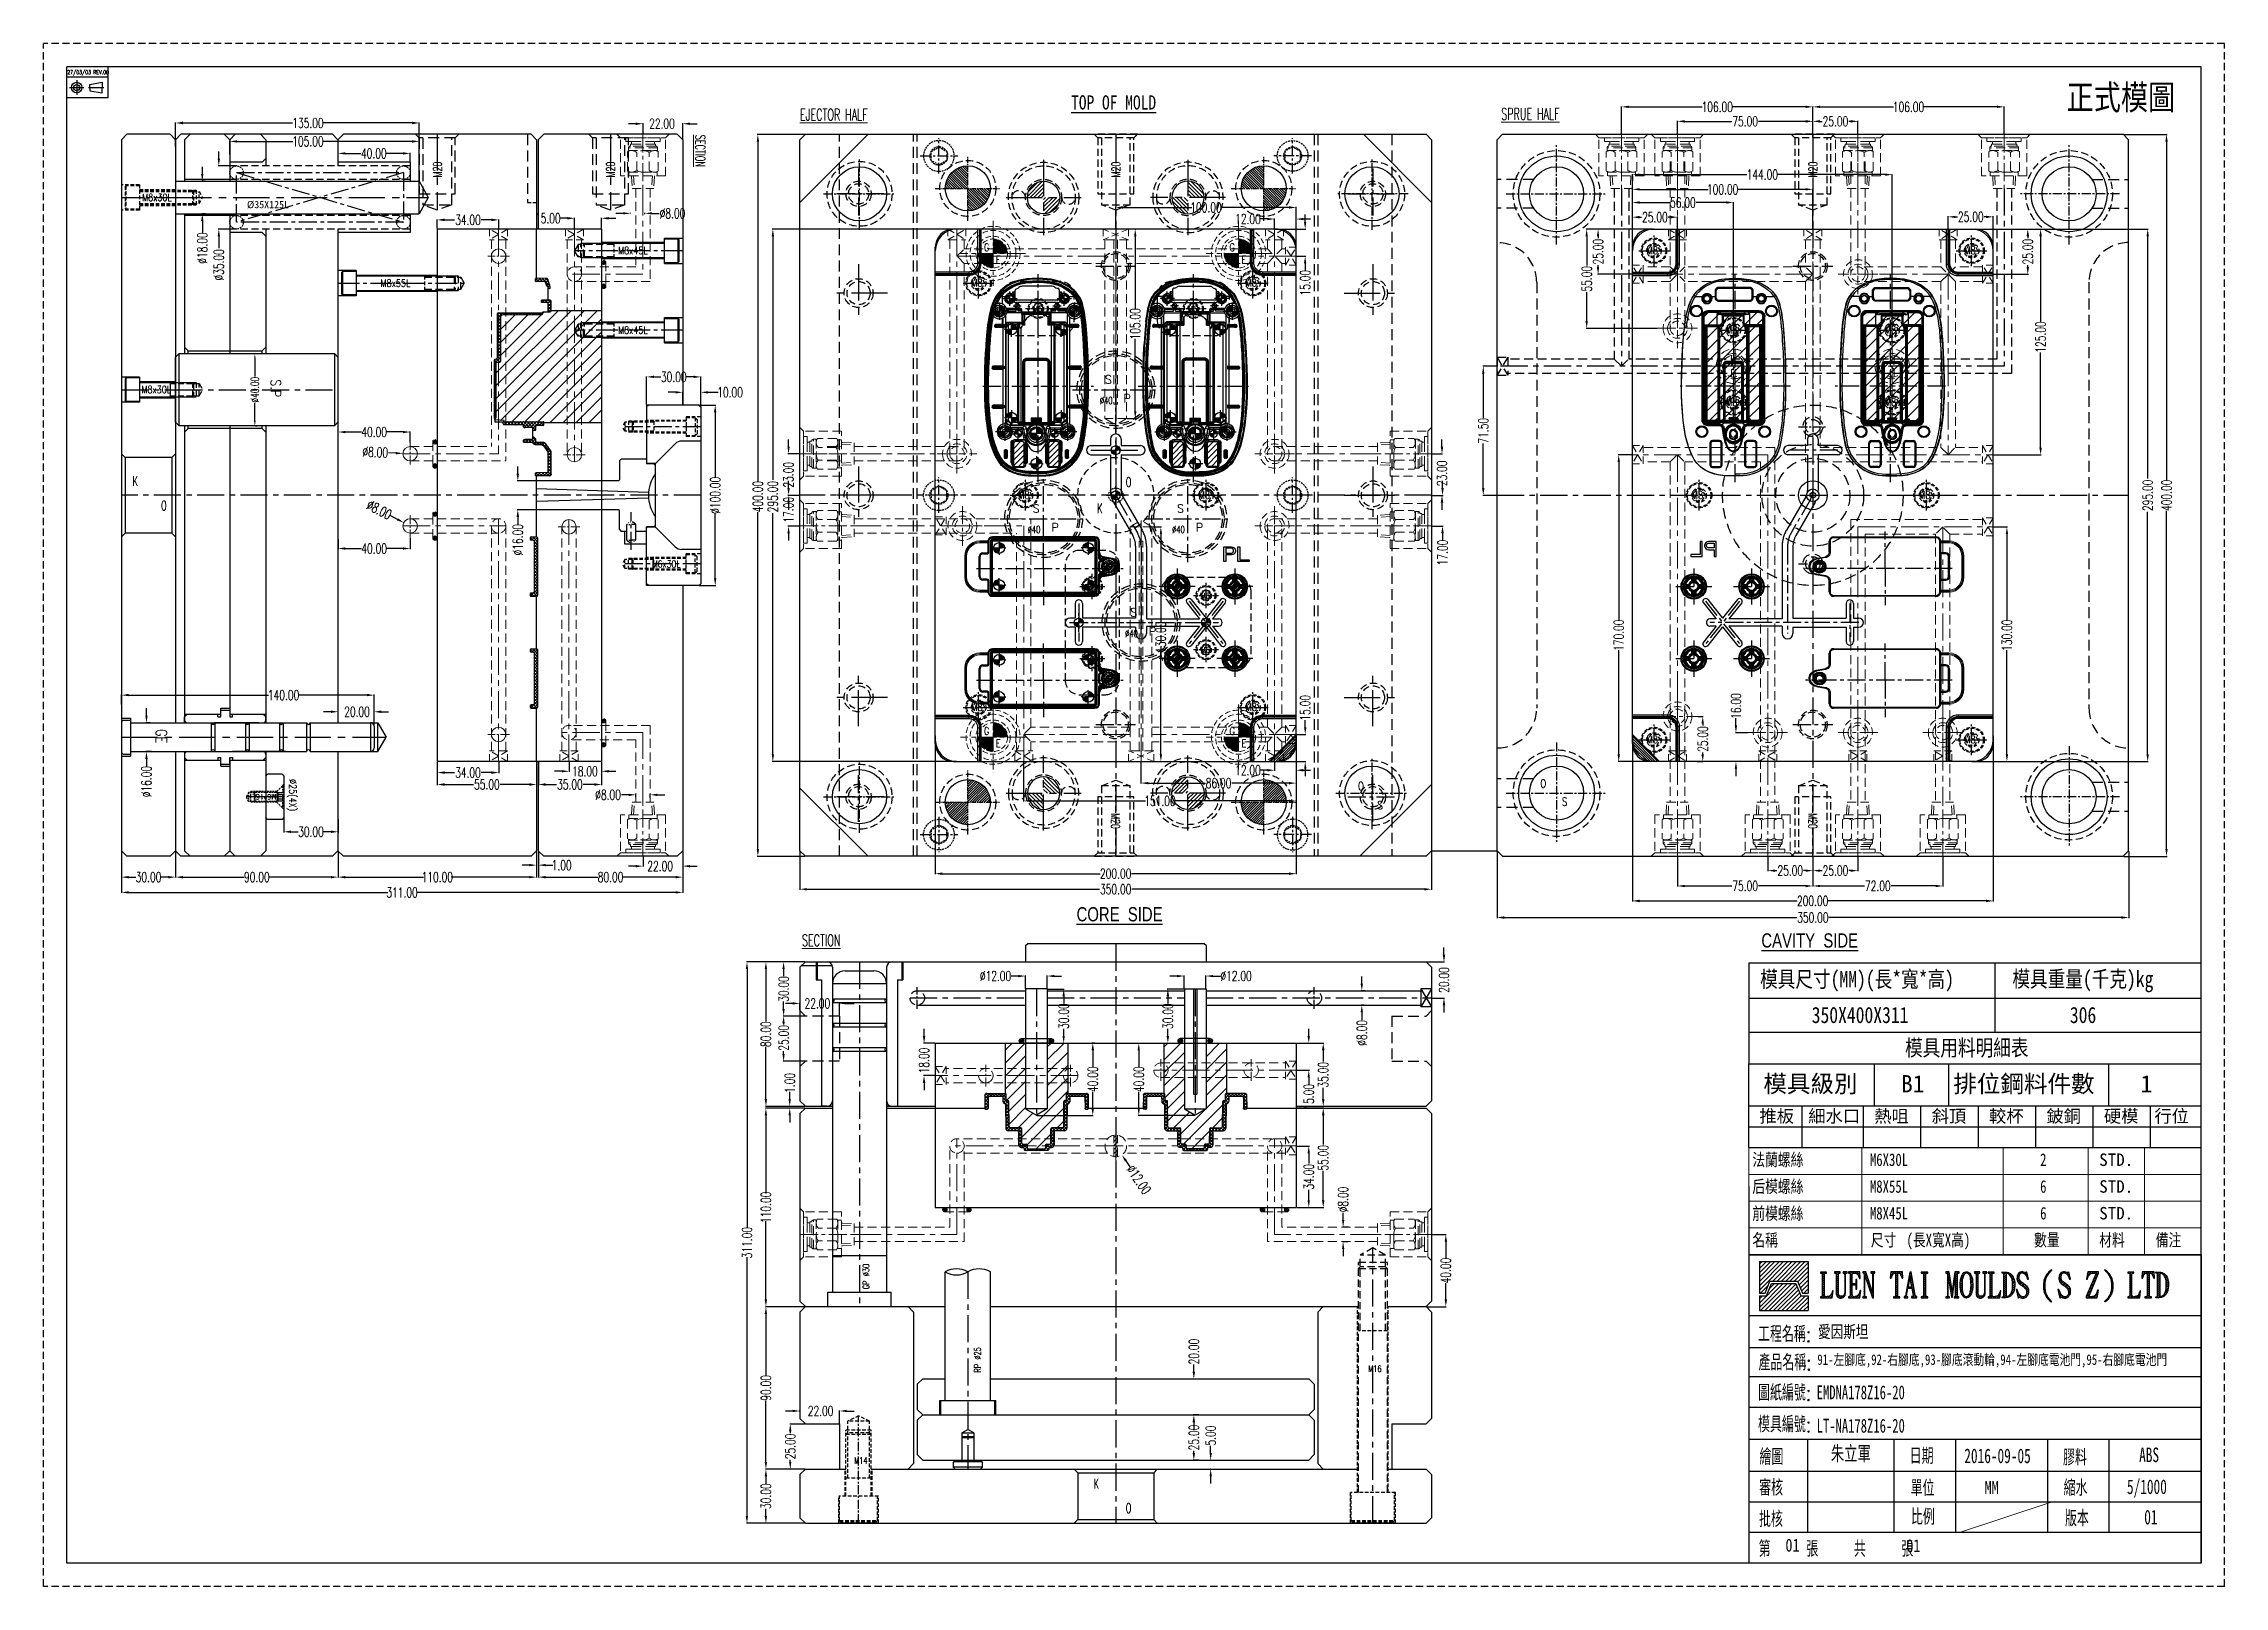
# Model space of a CAD drawing. Header units: millimetres. Extents: x 35888 to 37096, y -21952 to -21097.
import ezdxf

# ---------------------------------------------------------------- set-up
doc = ezdxf.new("R2010")
doc.units = ezdxf.units.MM
doc.header["$LTSCALE"] = 8
for name, pattern in [('CENTER', [2, 1.25, -0.25, 0.25, -0.25]), ('CENTER2', [1.125, 0.75, -0.125, 0.125, -0.125]), ('DASHED', [0.75, 0.5, -0.25]), ('HIDDEN', [0.375, 0.25, -0.125]), ('HIDDEN2', [0.1875, 0.125, -0.0625]), ('PHANTOM2', [0.69, 0.3, -0.13, 0, -0.13, 0, -0.13])]:
    doc.linetypes.add(name, pattern=pattern)
doc.layers.get('DEFPOINTS').update_dxf_attribs({"color": 6})
for name, color, linetype in [('A', 7, 'Continuous'), ('Cav-cor', 30, 'Continuous'), ('cen', 1, 'CENTER'), ('CL', 1, 'Continuous'), ('DEFAULT_1', 7, 'CENTER'), ('GE', 183, 'Continuous'), ('ha', 8, 'Continuous'), ('hidden', 4, 'HIDDEN'), ('Layer3', 3, 'Continuous'), ('m', 144, 'HIDDEN2'), ('PIN', 5, 'Continuous'), ('PIN-H', 2, 'HIDDEN2'), ('Ru', 8, 'Continuous'), ('SCREW', 52, 'HIDDEN'), ('SP', 3, 'Continuous'), ('SPRING', 142, 'Continuous'), ('text', 7, 'Continuous'), ('tg', 7, 'Continuous'), ('wr2', 41, 'DASHED'), ('y-cut', 7, 'Continuous'), ('壓塊', 157, 'Continuous'), ('文字', 1, 'Continuous'), ('耐磨塊', 191, 'Continuous')]:
    doc.layers.add(name, color=color, linetype=linetype)
for name, color, linetype, lineweight in [('dim', 3, 'Continuous', 15), ('MBOM-ASSIS-LAYER', 71, 'Continuous', 9), ('WR', 122, 'HIDDEN', 18), ('截面', 191, 'Continuous', 15), ('枕位', 75, 'Continuous', 15)]:
    doc.layers.add(name, color=color, linetype=linetype, lineweight=lineweight)
doc.styles.add('ROMANC', font='RomanC.ttf', dxfattribs={"width": 0.8, "height": 7})
doc.styles.add('ROMANS', font='ROMANS.shx', dxfattribs={"height": 5, "bigfont": 'chineset.shx'})
doc.styles.add('roment', font='txt.shx', dxfattribs={"width": 0.67, "bigfont": 'chineset.shx'})
doc.styles.get("Standard").update_dxf_attribs({"font": 'txt.shx', "width": 0.67, "bigfont": 'chineset.shx'})
doc.styles.add('style1', font='mingliu.ttc', dxfattribs={"width": 0.75})
doc.styles.add('新字体', font='KAIU.TTF', dxfattribs={"width": 0.75})
doc.dimstyles.new('2.00', dxfattribs={"dimtxt": 4.5, "dimasz": 2.5, "dimexe": 1.25, "dimexo": 0.625, "dimtad": 0, "dimzin": 1, "dimdsep": 46, "dimtxsty": 'roment', "dimcen": 1.5, "dimclrd": 256, "dimclre": 256, "dimclrt": 7, "dimazin": 0, "dimtfac": 1, "dimtofl": 0, "dimtmove": 0, "dimatfit": 3, "dimfxl": 0, "dimarcsym": 0})
doc.dimstyles.new('ISO-25', dxfattribs={"dimtxt": 5.5, "dimasz": 4, "dimexe": 0.3, "dimexo": 0.3, "dimtad": 0, "dimzin": 1, "dimdsep": 46, "dimtxsty": 'Standard', "dimcen": 0, "dimclrd": 3, "dimclre": 3, "dimclrt": 7, "dimazin": 0, "dimtfac": 1, "dimtofl": 0, "dimtmove": 0, "dimatfit": 0, "dimfxl": 0, "dimarcsym": 0})

msp = doc.modelspace()

# ---------------------------------------------------------------- texts
at = {"color": 8, "linetype": 'Continuous', "style": 'ROMANC', "width": 0.6}
for s, p in [('K', (35937.152, -21342.206)), ('O', (35952.972, -21355.753)), ('K', (36469.703, -21897.661)), ('O', (36487.524, -21911.208))]:
    msp.add_text(s, height=5.4, dxfattribs=at).set_placement(p)
at = {"color": 8, "linetype": 'HIDDEN', "ltscale": 0.7, "style": 'ROMANC', "width": 0.6}
for s, p in [('O', (36487.524, -21342.757)), ('K', (36471.703, -21357.316))]:
    msp.add_text(s, height=5.4, dxfattribs=at).set_placement(p)
at = {"style": 'ROMANS', "width": 0.75}
for s, p in [('O', (36616.133, -21510.729)), ('O', (36717.188, -21509.37)), ('S', (36626.976, -21521.357)), ('S', (36729.188, -21519.37))]:
    msp.add_text(s, height=4.6, dxfattribs=at).set_placement(p)
at = {"color": 122, "char_height": 7.87494, "width": 63.4485, "attachment_point": 1, "style": 'ROMANC'}
for s, insert in [('{\\fSimSun|b0|i0|c134|p54;\\LTOP OF MOLD}', (36457.177, -21125.788)), ('{\\f新細明體|b0|i0|c136|p54;\\LCORE  SIDE }', (36460.227, -21575.541)), ('{\\f新細明體|b0|i0|c136|p54;\\LCAVITY  SIDE}', (36839.675, -21590.062))]:
    msp.add_mtext(s, dxfattribs=dict(at, insert=insert))
at = {"color": 8, "linetype": 'HIDDEN', "ltscale": 3, "char_height": 4.8, "width": 14.1924, "attachment_point": 7, "rotation": 90}
for insert in [(36108.453, -21171.322), (36204.453, -21171.322)]:
    msp.add_mtext('M20', dxfattribs=dict(at, insert=insert))
at = {"color": 8, "linetype": 'HIDDEN', "ltscale": 2, "char_height": 4.8, "width": 14.1924, "attachment_point": 7}
for insert, rotation in [((36484.433, -21171.322), 90), ((36870.676, -21171.322), 90), ((36479.457, -21523.417), 270), ((36865.7, -21523.417), 270)]:
    msp.add_mtext('M20', dxfattribs=dict(at, insert=insert, rotation=rotation))
at = {"ltscale": 0.2, "attachment_point": 1}
for s, insert, char_height, width in [('{\\f細明體|b0|i0|c136|p0;\\W0.75;\\C3;愛因斯坦}', (36871.049, -21807.309), 6.82314, 216.61472), ('{\\f細明體|b0|i0|c136|p0;\\W0.75;\\C3;91-左腳底,92-右腳底,93-腳底滾動輪,94-左腳底電池門,95-右腳底電池門}', (36870.714, -21823.304), 5.83378, 239.89844), ('{\\f細明體|b0|i0|c136|p0;\\C3;EMDNA178Z16-20}', (36870.294, -21840.526), 7.66085, 249.10693), ('{\\f細明體|b0|i0|c136|p0;\\C3;LT-NA178Z16-20}', (36870.294, -21859.014), 7.66085, 249.10693)]:
    msp.add_mtext(s, dxfattribs=dict(at, insert=insert, char_height=char_height, width=width))
at = {"linetype": 'HIDDEN', "insert": (36336.992, -21880.285), "char_height": 3.6, "width": 4.25734, "attachment_point": 1}
msp.add_mtext('M14', dxfattribs=at)
at = {"char_height": 8.07975, "width": 113.93305, "attachment_point": 1}
for s, insert in [('{\\fDFKai-SB|b0|i0|c136|p0;\\C3;朱立軍}', (36878.184, -21874.129)), ('{\\fDFKai-SB|b0|i0|c136|p0;\\C3;2016-09-05}', (36952.115, -21875.491)), ('{\\f細明體|b0|i0|c136|p49;ABS}', (37049.005, -21874.941)), ('{\\f細明體|b0|i0|c136|p49;5/1000}', (37042.254, -21892.607)), ('{\\f細明體|b0|i0|c136|p49;01}', (37051.829, -21909.443))]:
    msp.add_mtext(s, dxfattribs=dict(at, insert=insert))
at = {"layer": 'A', "style": 'ROMANS', "width": 0.75}
for s, height, p in [('27/03/03 REV.00', 2.14106, (35900.945, -21114.078)), ('工程名稱:', 8.8252, (36837.822, -21816.497)), ('產品名稱:', 8.8252, (36838.039, -21832.233)), ('圖紙編號:', 8.8252, (36837.822, -21848.987)), ('模具編號:', 8.8252, (36837.822, -21866.504)), ('繪圖', 8.8252, (36838.625, -21884.552)), ('日期', 8.8252, (36921.848, -21884.031)), ('膠料', 8.8252, (37006.826, -21884.878)), ('審核', 8.8252, (36838.431, -21901.638)), ('單位', 8.8252, (36922.377, -21901.853)), ('縮水', 8.8252, (37007.157, -21901.706)), ('批核', 8.8252, (36838.368, -21919.031)), ('比例', 8.8252, (36922.558, -21917.733)), ('版本', 8.8252, (37007.896, -21918.586)), ('第    張    共    張', 8.82517, (36838.209, -21935.5))]:
    msp.add_text(s, height=height, dxfattribs=at).set_placement(p)
at = {"layer": 'A', "style": 'style1'}
for s, height, p in [('模具級別', 9.5646, (36840.75, -21678.172)), ('B1', 9.5646, (36917.056, -21678.172)), ('排位鋼料件數', 9.5646, (36946.02, -21678.172)), ('1', 9.565, (37049.791, -21678.172)), ('推板', 7.014, (36838.606, -21694.828)), ('細水口', 7.014, (36865.685, -21694.828)), ('熱咀', 7.014, (36902.221, -21694.828)), ('斜頂', 7.014, (36934.028, -21694.828)), ('較杯', 7.014, (36965.836, -21694.828)), ('鈹銅', 7.014, (36997.643, -21694.828)), ('硬模', 7.014, (37029.45, -21694.828)), ('行位', 7.014, (37057.452, -21694.828))]:
    msp.add_text(s, height=height, dxfattribs=at).set_placement(p)
at = {"layer": 'dim', "style": 'ROMANC'}
for s, height, width, p in [('%%uEJECTOR HALF', 6.48, 0.6, (36306.956, -21139.729)), ('%%uSPRUE HALF', 6.48, 0.6, (36695.515, -21139.294)), ('M8x30L', 4.0648, 0.8, (35942.42, -21184.338)), ('M8x30L', 4.0648, 0.8, (35942.02, -21290.838)), ('M6x30L', 3.9343, 0.8, (36224.853, -21387.367)), ('%%uSECTION', 6.48, 0.6, (36308.074, -21597.16))]:
    msp.add_text(s, height=height, dxfattribs=dict(at, width=width)).set_placement(p)
for s, height, rotation, width, p in [('%%uSECTION', 5.4, 270, 0.6, (36249.052, -21147.667)), ('%%C25(4X)', 4.0648, 990, 0.8, (36023.903, -21504.586))]:
    msp.add_text(s, height=height, rotation=rotation, dxfattribs=dict(at, width=width)).set_placement(p)
at = {"layer": 'dim', "linetype": 'ByBlock', "style": 'style1', "width": 0.8}
for s, height, p in [('模具尺寸(MM)(長*寬*高)', 8.95865, (36838.949, -21619.912)), ('模具重量(千克)kg', 8.9586, (36978.729, -21619.79)), ('350X400X311', 8.95865, (36867.558, -21639.763)), ('306', 8.9586, (37010.608, -21639.763)), ('模具用料明細表', 8.9586, (36919.272, -21657.921))]:
    msp.add_text(s, height=height, dxfattribs=at).set_placement(p)
at = {"layer": 'GE', "lineweight": 13, "style": 'ROMANS', "width": 0.75}
msp.add_text('GE', height=6.0798, rotation=270, dxfattribs=at).set_placement((35950.091, -21476.947))
at = {"layer": 'Layer3', "style": 'ROMANC', "width": 0.8}
for s, height, rotation, p in [('M8x45L', 4.0648, 720, (36206.137, -21213.838)), ('M8x55L', 4.0648, 1080, (36074.573, -21231.838)), ('M8x45L', 4.0648, 720, (36206.137, -21257.838)), ('S.P', 5.6268, 270, (36013.684, -21283.132)), ('M6*16L', 2.9929, 180, (36016.775, -21512.906))]:
    msp.add_text(s, height=height, rotation=rotation, dxfattribs=at).set_placement(p)
at = {"layer": 'MBOM-ASSIS-LAYER', "style": '新字体', "width": 0.75}
for s, height, p in [('法蘭螺絲', 6.9163, (36834.663, -21718.942)), ('M6X30L', 6.9163, (36899.799, -21718.942)), ('2', 6.916, (36994.129, -21718.942)), ('后模螺絲', 6.9163, (36834.663, -21733.762)), ('M8X55L', 6.9163, (36899.799, -21733.762)), ('6', 6.916, (36994.128, -21733.762)), ('前模螺絲', 6.9163, (36834.661, -21748.677)), ('M8X45L', 6.9163, (36899.799, -21748.583)), ('6', 6.916, (36994.128, -21748.583)), ('名稱', 6.9163, (36834.662, -21763.403)), ('尺寸', 6.9163, (36900.321, -21763.403)), ('(長X寬X高)', 6.9163, (36920.094, -21763.403)), ('數量', 6.9163, (36990.773, -21763.403)), ('材料', 6.9163, (37026.876, -21763.403)), ('備注', 6.9163, (37058.208, -21763.403))]:
    msp.add_text(s, height=height, dxfattribs=at).set_placement(p)
at = {"layer": 'MBOM-ASSIS-LAYER', "style": 'style1'}
for p in [(37026.877, -21718.942), (37026.877, -21733.762), (37026.877, -21748.583)]:
    msp.add_text('STD.', height=6.9163, dxfattribs=at).set_placement(p)
at = {"layer": 'text', "char_height": 3.6, "attachment_point": 1, "rotation": 90}
for s, insert, width in [('GP %%c30', (36341.735, -21787.248), 25.66758), ('RP %%c25', (36403.554, -21833.447), 30.63824)]:
    msp.add_mtext(s, dxfattribs=dict(at, insert=insert, width=width))
at = {"layer": 'text', "insert": (36621.842, -21829.475), "char_height": 3.6, "width": 4.25734, "attachment_point": 1}
msp.add_mtext('M16', dxfattribs=at)
at = {"layer": 'tg', "color": 1, "insert": (37008.815, -21120.019), "char_height": 13.77622, "width": 681.77275, "attachment_point": 1, "style": 'ROMANC'}
msp.add_mtext('{\\f細明體|b0|i0|c136|p49;正式模圖}', dxfattribs=at)
at = {"layer": 'tg', "color": 3, "char_height": 7.16163, "width": 354.42238, "attachment_point": 1, "style": 'ROMANC'}
for s, insert in [('{\\f細明體|b0|i0|c136|p49;MM}', (36963.368, -21893.484)), ('{\\f細明體|b0|i0|c136|p49;01}', (36853.014, -21925.439)), ('{\\f細明體|b0|i0|c136|p49;01}', (36920.024, -21925.707))]:
    msp.add_mtext(s, dxfattribs=dict(at, insert=insert))
at = {"layer": '文字', "style": 'style1'}
msp.add_text('%%C35X125L', height=4.0352, dxfattribs=at).set_placement((36000.508, -21188.331))

# ---------------------------------------------------------------- blocks, each defined once
blk = doc.blocks.new('10')
at = {"layer": 'cen', "ltscale": 0.6}
for p, q in [((-10.4, 0), (10.4, 0)), ((0, 9.8), (0, -9.8))]:
    blk.add_line(p, q, dxfattribs=at)
at = {"layer": 'm'}
blk.add_lwpolyline([(0, 5), (-4.3, 2.5), (-4.3, -2.5), (0, -5), (4.3, -2.5), (4.3, 2.5)], close=True, dxfattribs=at)
for radius in [8.5, 5]:
    blk.add_circle((0, 0), radius, dxfattribs=at)
blk = doc.blocks.new('*D27216')
at = {"layer": 'DEFPOINTS', "color": 0}
for p in [(36251, -21297.4), (36251, -21397.4), (36260, -21397.4)]:
    blk.add_point(p, dxfattribs=at)
at = {"layer": 'dim', "color": 3, "lineweight": -2}
for p, q in [((36251.3, -21297.4), (36260.3, -21297.4)), ((36260, -21301.4), (36260, -21337.5)), ((36260, -21393.4), (36260, -21357.2)), ((36251.3, -21397.4), (36260.3, -21397.4))]:
    blk.add_line(p, q, dxfattribs=at)
at = {"layer": 'dim', "color": 3}
for points in [[(36260.6, -21301.4), (36259.3, -21301.4), (36260, -21297.4)], [(36259.3, -21393.4), (36260.6, -21393.4), (36260, -21397.4)]]:
    blk.add_solid(points, dxfattribs=at)
at = {"layer": 'dim', "color": 7, "insert": (36260, -21347.4), "char_height": 5.5, "attachment_point": 5, "rotation": 90}
blk.add_mtext('%%c100.00', dxfattribs=at)
blk = doc.blocks.new('*D27217')
at = {"layer": 'DEFPOINTS', "color": 0}
for p in [(36252, -21290.3), (36242, -21297.4), (36252, -21298.4)]:
    blk.add_point(p, dxfattribs=at)
at = {"layer": 'dim', "color": 3, "lineweight": -2}
for p, q in [((36238, -21290.3), (36234, -21290.3)), ((36242, -21297.1), (36242, -21290)), ((36252, -21298.1), (36252, -21290)), ((36256, -21290.3), (36261.7, -21290.3))]:
    blk.add_line(p, q, dxfattribs=at)
at = {"layer": 'dim', "color": 3}
for points in [[(36238, -21291), (36238, -21289.7), (36242, -21290.3)], [(36256, -21289.7), (36256, -21291), (36252, -21290.3)]]:
    blk.add_solid(points, dxfattribs=at)
at = {"layer": 'dim', "color": 7, "insert": (36268.2, -21290.3), "char_height": 5.5, "attachment_point": 5}
blk.add_mtext('10.00', dxfattribs=at)
blk = doc.blocks.new('*D27218')
at = {"layer": 'DEFPOINTS', "color": 0}
for p in [(36252, -21281.8), (36222, -21297.4), (36252, -21298.4)]:
    blk.add_point(p, dxfattribs=at)
at = {"layer": 'dim', "color": 3, "lineweight": -2}
for p, q in [((36222, -21297.1), (36222, -21281.5)), ((36226, -21281.8), (36229.9, -21281.8)), ((36248, -21281.8), (36244, -21281.8)), ((36252, -21298.1), (36252, -21281.5))]:
    blk.add_line(p, q, dxfattribs=at)
at = {"layer": 'dim', "color": 3}
for points in [[(36226, -21281.1), (36226, -21282.4), (36222, -21281.8)], [(36248, -21282.4), (36248, -21281.1), (36252, -21281.8)]]:
    blk.add_solid(points, dxfattribs=at)
at = {"layer": 'dim', "color": 7, "insert": (36237, -21281.8), "char_height": 5.5, "attachment_point": 5}
blk.add_mtext('30.00', dxfattribs=at)
blk = doc.blocks.new('*D27219')
at = {"layer": 'DEFPOINTS', "color": 0}
for p in [(36161, -21544.4), (36162, -21544.4), (36162, -21552.3)]:
    blk.add_point(p, dxfattribs=at)
at = {"layer": 'dim', "color": 3, "lineweight": -2}
for p, q in [((36161, -21544.7), (36161, -21552.6)), ((36162, -21544.7), (36162, -21552.6)), ((36157, -21552.3), (36153, -21552.3)), ((36166, -21552.3), (36170, -21552.3))]:
    blk.add_line(p, q, dxfattribs=at)
at = {"layer": 'dim', "color": 3}
for points in [[(36157, -21552.9), (36157, -21551.6), (36161, -21552.3)], [(36166, -21551.6), (36166, -21552.9), (36162, -21552.3)]]:
    blk.add_solid(points, dxfattribs=at)
at = {"layer": 'dim', "color": 7, "insert": (36174.9, -21552.3), "char_height": 5.5, "attachment_point": 5}
blk.add_mtext('1.00', dxfattribs=at)
blk = doc.blocks.new('*D27220')
at = {"layer": 'DEFPOINTS', "color": 0}
for p in [(36162, -21544.4), (36242, -21544.4), (36242, -21558.9)]:
    blk.add_point(p, dxfattribs=at)
at = {"layer": 'dim', "color": 3, "lineweight": -2}
for p, q in [((36162, -21544.7), (36162, -21559.2)), ((36242, -21544.7), (36242, -21559.2)), ((36166, -21558.9), (36194.9, -21558.9)), ((36238, -21558.9), (36209, -21558.9))]:
    blk.add_line(p, q, dxfattribs=at)
at = {"layer": 'dim', "color": 3}
for points in [[(36166, -21558.3), (36166, -21559.6), (36162, -21558.9)], [(36238, -21559.6), (36238, -21558.3), (36242, -21558.9)]]:
    blk.add_solid(points, dxfattribs=at)
at = {"layer": 'dim', "color": 7, "insert": (36202, -21558.9), "char_height": 5.5, "attachment_point": 5}
blk.add_mtext('80.00', dxfattribs=at)
blk = doc.blocks.new('*D27221')
at = {"layer": 'DEFPOINTS', "color": 0}
for p in [(36051, -21544.4), (36161, -21544.4), (36161, -21558.9)]:
    blk.add_point(p, dxfattribs=at)
at = {"layer": 'dim', "color": 3, "lineweight": -2}
for p, q in [((36051, -21544.7), (36051, -21559.2)), ((36161, -21544.7), (36161, -21559.2)), ((36055, -21558.9), (36098.3, -21558.9)), ((36157, -21558.9), (36113.7, -21558.9))]:
    blk.add_line(p, q, dxfattribs=at)
at = {"layer": 'dim', "color": 3}
for points in [[(36055, -21558.3), (36055, -21559.6), (36051, -21558.9)], [(36157, -21559.6), (36157, -21558.3), (36161, -21558.9)]]:
    blk.add_solid(points, dxfattribs=at)
at = {"layer": 'dim', "color": 7, "insert": (36106, -21558.9), "char_height": 5.5, "attachment_point": 5}
blk.add_mtext('110.00', dxfattribs=at)
blk = doc.blocks.new('*D27222')
at = {"layer": 'DEFPOINTS', "color": 0}
for p in [(35961, -21544.4), (36051, -21544.4), (36051, -21558.9)]:
    blk.add_point(p, dxfattribs=at)
at = {"layer": 'dim', "color": 3, "lineweight": -2}
for p, q in [((35961, -21544.7), (35961, -21559.2)), ((36051, -21544.7), (36051, -21559.2)), ((35965, -21558.9), (35998.9, -21558.9)), ((36047, -21558.9), (36013, -21558.9))]:
    blk.add_line(p, q, dxfattribs=at)
at = {"layer": 'dim', "color": 3}
for points in [[(35965, -21558.3), (35965, -21559.6), (35961, -21558.9)], [(36047, -21559.6), (36047, -21558.3), (36051, -21558.9)]]:
    blk.add_solid(points, dxfattribs=at)
at = {"layer": 'dim', "color": 7, "insert": (36006, -21558.9), "char_height": 5.5, "attachment_point": 5}
blk.add_mtext('90.00', dxfattribs=at)
blk = doc.blocks.new('*D27223')
at = {"layer": 'DEFPOINTS', "color": 0}
for p in [(35931, -21544.4), (35961, -21544.4), (35961, -21558.9)]:
    blk.add_point(p, dxfattribs=at)
at = {"layer": 'dim', "color": 3, "lineweight": -2}
for p, q in [((35931, -21544.7), (35931, -21559.2)), ((35961, -21544.7), (35961, -21559.2)), ((35935, -21558.9), (35938.9, -21558.9)), ((35957, -21558.9), (35953, -21558.9))]:
    blk.add_line(p, q, dxfattribs=at)
at = {"layer": 'dim', "color": 3}
for points in [[(35935, -21558.3), (35935, -21559.6), (35931, -21558.9)], [(35957, -21559.6), (35957, -21558.3), (35961, -21558.9)]]:
    blk.add_solid(points, dxfattribs=at)
at = {"layer": 'dim', "color": 7, "insert": (35946, -21558.9), "char_height": 5.5, "attachment_point": 5}
blk.add_mtext('30.00', dxfattribs=at)
blk = doc.blocks.new('*D27224')
at = {"layer": 'DEFPOINTS', "color": 0}
for p in [(35931, -21544.4), (36242, -21544.4), (36242, -21567.4)]:
    blk.add_point(p, dxfattribs=at)
at = {"layer": 'dim', "color": 3, "lineweight": -2}
for p, q in [((35931, -21544.7), (35931, -21567.7)), ((36242, -21544.7), (36242, -21567.7)), ((35935, -21567.4), (36078.5, -21567.4)), ((36238, -21567.4), (36094.5, -21567.4))]:
    blk.add_line(p, q, dxfattribs=at)
at = {"layer": 'dim', "color": 3}
for points in [[(35935, -21566.7), (35935, -21568), (35931, -21567.4)], [(36238, -21568), (36238, -21566.7), (36242, -21567.4)]]:
    blk.add_solid(points, dxfattribs=at)
at = {"layer": 'dim', "color": 7, "insert": (36086.5, -21567.4), "char_height": 5.5, "attachment_point": 5}
blk.add_mtext('311.00', dxfattribs=at)
blk = doc.blocks.new('*D27225')
at = {"layer": 'DEFPOINTS', "color": 0}
for p in [(36106, -21494.9), (36161, -21494.9), (36161, -21507.6)]:
    blk.add_point(p, dxfattribs=at)
at = {"layer": 'dim', "color": 3, "lineweight": -2}
for p, q in [((36106, -21495.2), (36106, -21507.9)), ((36161, -21495.2), (36161, -21507.9)), ((36110, -21507.6), (36126.1, -21507.6)), ((36157, -21507.6), (36140.8, -21507.6))]:
    blk.add_line(p, q, dxfattribs=at)
at = {"layer": 'dim', "color": 3}
for points in [[(36110, -21506.9), (36110, -21508.3), (36106, -21507.6)], [(36157, -21508.3), (36157, -21506.9), (36161, -21507.6)]]:
    blk.add_solid(points, dxfattribs=at)
at = {"layer": 'dim', "color": 7, "insert": (36133.5, -21507.6), "char_height": 5.5, "attachment_point": 5}
blk.add_mtext('55.00', dxfattribs=at)
blk = doc.blocks.new('*D27226')
at = {"layer": 'DEFPOINTS', "color": 0}
for p in [(36162, -21494.9), (36197, -21494.9), (36197, -21507.6)]:
    blk.add_point(p, dxfattribs=at)
at = {"layer": 'dim', "color": 3, "lineweight": -2}
for p, q in [((36162, -21495.2), (36162, -21507.9)), ((36197, -21495.2), (36197, -21507.9)), ((36166, -21507.6), (36172.1, -21507.6)), ((36193, -21507.6), (36186.8, -21507.6))]:
    blk.add_line(p, q, dxfattribs=at)
at = {"layer": 'dim', "color": 3}
for points in [[(36166, -21506.9), (36166, -21508.3), (36162, -21507.6)], [(36193, -21508.3), (36193, -21506.9), (36197, -21507.6)]]:
    blk.add_solid(points, dxfattribs=at)
at = {"layer": 'dim', "color": 7, "insert": (36179.5, -21507.6), "char_height": 5.5, "attachment_point": 5}
blk.add_mtext('35.00', dxfattribs=at)
blk = doc.blocks.new('*D27227')
at = {"layer": 'DEFPOINTS', "color": 0}
for p in [(36306.9, -21544.4), (36656.9, -21544.4), (36656.9, -21565.6)]:
    blk.add_point(p, dxfattribs=at)
at = {"layer": 'dim', "color": 3, "lineweight": -2}
for p, q in [((36306.9, -21544.7), (36306.9, -21565.9)), ((36656.9, -21544.7), (36656.9, -21565.9)), ((36310.9, -21565.6), (36473, -21565.6)), ((36652.9, -21565.6), (36490.9, -21565.6))]:
    blk.add_line(p, q, dxfattribs=at)
at = {"layer": 'dim', "color": 3}
for points in [[(36310.9, -21565), (36310.9, -21566.3), (36306.9, -21565.6)], [(36652.9, -21566.3), (36652.9, -21565), (36656.9, -21565.6)]]:
    blk.add_solid(points, dxfattribs=at)
at = {"layer": 'dim', "color": 7, "insert": (36481.9, -21565.6), "char_height": 5.5, "attachment_point": 5}
blk.add_mtext('350.00', dxfattribs=at)
blk = doc.blocks.new('*D27228')
at = {"layer": 'DEFPOINTS', "color": 0}
for p in [(36283.6, -21147.4), (36309.9, -21147.4), (36309.9, -21547.4)]:
    blk.add_point(p, dxfattribs=at)
at = {"layer": 'dim', "color": 3, "lineweight": -2}
for p, q in [((36309.6, -21147.4), (36283.3, -21147.4)), ((36283.6, -21151.4), (36283.6, -21339.5)), ((36283.6, -21543.4), (36283.6, -21356.7)), ((36309.6, -21547.4), (36283.3, -21547.4))]:
    blk.add_line(p, q, dxfattribs=at)
at = {"layer": 'dim', "color": 3}
for points in [[(36284.3, -21151.4), (36283, -21151.4), (36283.6, -21147.4)], [(36283, -21543.4), (36284.3, -21543.4), (36283.6, -21547.4)]]:
    blk.add_solid(points, dxfattribs=at)
at = {"layer": 'dim', "color": 7, "insert": (36283.6, -21348.1), "char_height": 5.5, "attachment_point": 5, "rotation": 90}
blk.add_mtext('400.00', dxfattribs=at)
blk = doc.blocks.new('*D27229')
at = {"layer": 'DEFPOINTS', "color": 0}
for p in [(36309.9, -21635.9), (36297.9, -21660.9), (36309.9, -21660.9)]:
    blk.add_point(p, dxfattribs=at)
at = {"layer": 'dim', "color": 3, "lineweight": -2}
for p, q in [((36309.6, -21635.9), (36297.6, -21635.9)), ((36297.9, -21639.9), (36297.9, -21640.6)), ((36309.6, -21660.9), (36297.6, -21660.9)), ((36297.9, -21656.9), (36297.9, -21655.4))]:
    blk.add_line(p, q, dxfattribs=at)
at = {"layer": 'dim', "color": 3}
for points in [[(36298.5, -21639.9), (36297.2, -21639.9), (36297.9, -21635.9)], [(36297.2, -21656.9), (36298.5, -21656.9), (36297.9, -21660.9)]]:
    blk.add_solid(points, dxfattribs=at)
at = {"layer": 'dim', "color": 7, "insert": (36297.9, -21648), "char_height": 5.5, "attachment_point": 5, "rotation": 90}
blk.add_mtext('25.00', dxfattribs=at)
blk = doc.blocks.new('*D27231')
at = {"layer": 'DEFPOINTS', "color": 0}
for p in [(36301.3, -21685.9), (36309.9, -21685.9), (36309.9, -21686.9)]:
    blk.add_point(p, dxfattribs=at)
at = {"layer": 'dim', "color": 3, "lineweight": -2}
for p, q in [((36301.3, -21681.9), (36301.3, -21677.9)), ((36309.6, -21685.9), (36301, -21685.9)), ((36309.6, -21686.9), (36301, -21686.9)), ((36301.3, -21690.9), (36301.3, -21694.9))]:
    blk.add_line(p, q, dxfattribs=at)
at = {"layer": 'dim', "color": 3}
for points in [[(36300.6, -21681.9), (36301.9, -21681.9), (36301.3, -21685.9)], [(36301.9, -21690.9), (36300.6, -21690.9), (36301.3, -21686.9)]]:
    blk.add_solid(points, dxfattribs=at)
at = {"layer": 'dim', "color": 7, "insert": (36301.3, -21672.9), "char_height": 5.5, "attachment_point": 5, "rotation": 90}
blk.add_mtext('1.00', dxfattribs=at)
blk = doc.blocks.new('*D27232')
at = {"layer": 'DEFPOINTS', "color": 0}
for p in [(36309.9, -21605.9), (36288.1, -21685.9), (36309.9, -21685.9)]:
    blk.add_point(p, dxfattribs=at)
at = {"layer": 'dim', "color": 3, "lineweight": -2}
for p, q in [((36309.6, -21605.9), (36287.8, -21605.9)), ((36288.1, -21609.9), (36288.1, -21638.8)), ((36288.1, -21681.9), (36288.1, -21652.9)), ((36309.6, -21685.9), (36287.8, -21685.9))]:
    blk.add_line(p, q, dxfattribs=at)
at = {"layer": 'dim', "color": 3}
for points in [[(36288.7, -21609.9), (36287.4, -21609.9), (36288.1, -21605.9)], [(36287.4, -21681.9), (36288.7, -21681.9), (36288.1, -21685.9)]]:
    blk.add_solid(points, dxfattribs=at)
at = {"layer": 'dim', "color": 7, "insert": (36288.1, -21645.9), "char_height": 5.5, "attachment_point": 5, "rotation": 90}
blk.add_mtext('80.00', dxfattribs=at)
blk = doc.blocks.new('*D27233')
at = {"layer": 'DEFPOINTS', "color": 0}
for p in [(36288.1, -21686.9), (36309.9, -21686.9), (36309.9, -21796.9)]:
    blk.add_point(p, dxfattribs=at)
at = {"layer": 'dim', "color": 3, "lineweight": -2}
for p, q in [((36309.6, -21686.9), (36287.8, -21686.9)), ((36288.1, -21690.9), (36288.1, -21734.2)), ((36288.1, -21792.9), (36288.1, -21749.5)), ((36309.6, -21796.9), (36287.8, -21796.9))]:
    blk.add_line(p, q, dxfattribs=at)
at = {"layer": 'dim', "color": 3}
for points in [[(36288.7, -21690.9), (36287.4, -21690.9), (36288.1, -21686.9)], [(36287.4, -21792.9), (36288.7, -21792.9), (36288.1, -21796.9)]]:
    blk.add_solid(points, dxfattribs=at)
at = {"layer": 'dim', "color": 7, "insert": (36288.1, -21741.9), "char_height": 5.5, "attachment_point": 5, "rotation": 90}
blk.add_mtext('110.00', dxfattribs=at)
blk = doc.blocks.new('*D27234')
at = {"layer": 'DEFPOINTS', "color": 0}
for p in [(36288.1, -21796.9), (36309.9, -21796.9), (36309.9, -21886.9)]:
    blk.add_point(p, dxfattribs=at)
at = {"layer": 'dim', "color": 3, "lineweight": -2}
for p, q in [((36309.6, -21796.9), (36287.8, -21796.9)), ((36288.1, -21800.9), (36288.1, -21834.8)), ((36288.1, -21882.9), (36288.1, -21848.9)), ((36309.6, -21886.9), (36287.8, -21886.9))]:
    blk.add_line(p, q, dxfattribs=at)
at = {"layer": 'dim', "color": 3}
for points in [[(36288.7, -21800.9), (36287.4, -21800.9), (36288.1, -21796.9)], [(36287.4, -21882.9), (36288.7, -21882.9), (36288.1, -21886.9)]]:
    blk.add_solid(points, dxfattribs=at)
at = {"layer": 'dim', "color": 7, "insert": (36288.1, -21841.9), "char_height": 5.5, "attachment_point": 5, "rotation": 90}
blk.add_mtext('90.00', dxfattribs=at)
blk = doc.blocks.new('*D27235')
at = {"layer": 'DEFPOINTS', "color": 0}
for p in [(36288.1, -21886.9), (36309.9, -21886.9), (36309.9, -21916.9)]:
    blk.add_point(p, dxfattribs=at)
at = {"layer": 'dim', "color": 3, "lineweight": -2}
for p, q in [((36309.6, -21886.9), (36287.8, -21886.9)), ((36288.1, -21890.9), (36288.1, -21894.8)), ((36309.6, -21916.9), (36287.8, -21916.9)), ((36288.1, -21912.9), (36288.1, -21908.9))]:
    blk.add_line(p, q, dxfattribs=at)
at = {"layer": 'dim', "color": 3}
for points in [[(36288.7, -21890.9), (36287.4, -21890.9), (36288.1, -21886.9)], [(36287.4, -21912.9), (36288.7, -21912.9), (36288.1, -21916.9)]]:
    blk.add_solid(points, dxfattribs=at)
at = {"layer": 'dim', "color": 7, "insert": (36288.1, -21901.9), "char_height": 5.5, "attachment_point": 5, "rotation": 90}
blk.add_mtext('30.00', dxfattribs=at)
blk = doc.blocks.new('*D27236')
at = {"layer": 'DEFPOINTS', "color": 0}
for p in [(36277.6, -21605.9), (36309.9, -21605.9), (36309.9, -21916.9)]:
    blk.add_point(p, dxfattribs=at)
at = {"layer": 'dim', "color": 3, "lineweight": -2}
for p, q in [((36309.6, -21605.9), (36277.3, -21605.9)), ((36277.6, -21609.9), (36277.6, -21753.4)), ((36277.6, -21912.9), (36277.6, -21769.4)), ((36309.6, -21916.9), (36277.3, -21916.9))]:
    blk.add_line(p, q, dxfattribs=at)
at = {"layer": 'dim', "color": 3}
for points in [[(36278.2, -21609.9), (36276.9, -21609.9), (36277.6, -21605.9)], [(36276.9, -21912.9), (36278.2, -21912.9), (36277.6, -21916.9)]]:
    blk.add_solid(points, dxfattribs=at)
at = {"layer": 'dim', "color": 7, "insert": (36277.6, -21761.4), "char_height": 5.5, "attachment_point": 5, "rotation": 90}
blk.add_mtext('311.00', dxfattribs=at)
blk = doc.blocks.new('*D27237')
at = {"layer": 'DEFPOINTS', "color": 0}
for p in [(36301.6, -21861.9), (36309.9, -21861.9), (36309.9, -21886.9)]:
    blk.add_point(p, dxfattribs=at)
at = {"layer": 'dim', "color": 3, "lineweight": -2}
for p, q in [((36309.6, -21861.9), (36301.3, -21861.9)), ((36301.6, -21865.9), (36301.6, -21866.9)), ((36301.6, -21882.9), (36301.6, -21881.7)), ((36309.6, -21886.9), (36301.3, -21886.9))]:
    blk.add_line(p, q, dxfattribs=at)
at = {"layer": 'dim', "color": 3}
for points in [[(36302.2, -21865.9), (36300.9, -21865.9), (36301.6, -21861.9)], [(36300.9, -21882.9), (36302.2, -21882.9), (36301.6, -21886.9)]]:
    blk.add_solid(points, dxfattribs=at)
at = {"layer": 'dim', "color": 7, "insert": (36301.6, -21874.3), "char_height": 5.5, "attachment_point": 5, "rotation": 90}
blk.add_mtext('25.00', dxfattribs=at)
blk = doc.blocks.new('*D27238')
at = {"layer": 'DEFPOINTS', "color": 0}
for p in [(36581.9, -21686.9), (36596.9, -21686.9), (36581.9, -21741.9)]:
    blk.add_point(p, dxfattribs=at)
at = {"layer": 'dim', "color": 3, "lineweight": -2}
for p, q in [((36582.2, -21686.9), (36597.2, -21686.9)), ((36596.9, -21690.9), (36596.9, -21707)), ((36596.9, -21737.9), (36596.9, -21721.7)), ((36582.2, -21741.9), (36597.2, -21741.9))]:
    blk.add_line(p, q, dxfattribs=at)
at = {"layer": 'dim', "color": 3}
for points in [[(36597.6, -21690.9), (36596.2, -21690.9), (36596.9, -21686.9)], [(36596.2, -21737.9), (36597.6, -21737.9), (36596.9, -21741.9)]]:
    blk.add_solid(points, dxfattribs=at)
at = {"layer": 'dim', "color": 7, "insert": (36596.9, -21714.4), "char_height": 5.5, "attachment_point": 5, "rotation": 90}
blk.add_mtext('55.00', dxfattribs=at)
blk = doc.blocks.new('*D27239')
at = {"layer": 'DEFPOINTS', "color": 0}
for p in [(36581.9, -21650.9), (36596.9, -21650.9), (36581.9, -21685.9)]:
    blk.add_point(p, dxfattribs=at)
at = {"layer": 'dim', "color": 3, "lineweight": -2}
for p, q in [((36582.2, -21650.9), (36597.2, -21650.9)), ((36596.9, -21654.9), (36596.9, -21661)), ((36596.9, -21681.9), (36596.9, -21675.7)), ((36582.2, -21685.9), (36597.2, -21685.9))]:
    blk.add_line(p, q, dxfattribs=at)
at = {"layer": 'dim', "color": 3}
for points in [[(36597.6, -21654.9), (36596.2, -21654.9), (36596.9, -21650.9)], [(36596.2, -21681.9), (36597.6, -21681.9), (36596.9, -21685.9)]]:
    blk.add_solid(points, dxfattribs=at)
at = {"layer": 'dim', "color": 7, "insert": (36596.9, -21668.4), "char_height": 5.5, "attachment_point": 5, "rotation": 90}
blk.add_mtext('35.00', dxfattribs=at)
blk = doc.blocks.new('*D27240')
at = {"layer": 'DEFPOINTS', "color": 0}
for p in [(36525.2, -21856.9), (36528.3, -21856.9), (36528.3, -21881.9)]:
    blk.add_point(p, dxfattribs=at)
at = {"layer": 'dim', "color": 3, "lineweight": -2}
for p, q in [((36528, -21856.9), (36524.9, -21856.9)), ((36525.2, -21860.9), (36525.2, -21862)), ((36528, -21881.9), (36524.9, -21881.9)), ((36525.2, -21877.9), (36525.2, -21876.7))]:
    blk.add_line(p, q, dxfattribs=at)
at = {"layer": 'dim', "color": 3}
for points in [[(36525.9, -21860.9), (36524.5, -21860.9), (36525.2, -21856.9)], [(36524.5, -21877.9), (36525.9, -21877.9), (36525.2, -21881.9)]]:
    blk.add_solid(points, dxfattribs=at)
at = {"layer": 'dim', "color": 7, "insert": (36525.2, -21869.4), "char_height": 5.5, "attachment_point": 5, "rotation": 90}
blk.add_mtext('25.00', dxfattribs=at)
blk = doc.blocks.new('*D27241')
at = {"layer": 'DEFPOINTS', "color": 0}
for p in [(36515, -21836.9), (36525.2, -21836.9), (36515, -21856.9)]:
    blk.add_point(p, dxfattribs=at)
at = {"layer": 'dim', "color": 3, "lineweight": -2}
for p, q in [((36525.2, -21832.9), (36525.2, -21828.9)), ((36515.3, -21836.9), (36525.5, -21836.9)), ((36515.3, -21856.9), (36525.5, -21856.9)), ((36525.2, -21860.9), (36525.2, -21864.9))]:
    blk.add_line(p, q, dxfattribs=at)
at = {"layer": 'dim', "color": 3}
for points in [[(36524.5, -21832.9), (36525.9, -21832.9), (36525.2, -21836.9)], [(36525.9, -21860.9), (36524.5, -21860.9), (36525.2, -21856.9)]]:
    blk.add_solid(points, dxfattribs=at)
at = {"layer": 'dim', "color": 7, "insert": (36525.2, -21821.8), "char_height": 5.5, "attachment_point": 5, "rotation": 90}
blk.add_mtext('20.00', dxfattribs=at)
blk = doc.blocks.new('*D27242')
at = {"layer": 'DEFPOINTS', "color": 0}
for p in [(36534.5, -21881.9), (36534.8, -21881.9), (36534.8, -21886.9)]:
    blk.add_point(p, dxfattribs=at)
at = {"layer": 'dim', "color": 3, "lineweight": -2}
for p, q in [((36534.5, -21881.9), (36534.2, -21881.9)), ((36534.5, -21877.9), (36534.5, -21873.9)), ((36534.5, -21886.9), (36534.2, -21886.9)), ((36534.5, -21890.9), (36534.5, -21894.9))]:
    blk.add_line(p, q, dxfattribs=at)
at = {"layer": 'dim', "color": 3}
for points in [[(36533.9, -21877.9), (36535.2, -21877.9), (36534.5, -21881.9)], [(36535.2, -21890.9), (36533.9, -21890.9), (36534.5, -21886.9)]]:
    blk.add_solid(points, dxfattribs=at)
at = {"layer": 'dim', "color": 7, "insert": (36534.5, -21868.3), "char_height": 5.5, "attachment_point": 5, "rotation": 90}
blk.add_mtext('5.00', dxfattribs=at)
blk = doc.blocks.new('*D27243')
at = {"layer": 'DEFPOINTS', "color": 0}
for p in [(36297.9, -21605.9), (36309.9, -21605.9), (36309.9, -21635.9)]:
    blk.add_point(p, dxfattribs=at)
at = {"layer": 'dim', "color": 3, "lineweight": -2}
for p, q in [((36309.6, -21605.9), (36297.6, -21605.9)), ((36297.9, -21609.9), (36297.9, -21613.8)), ((36297.9, -21631.9), (36297.9, -21627.9)), ((36309.6, -21635.9), (36297.6, -21635.9))]:
    blk.add_line(p, q, dxfattribs=at)
at = {"layer": 'dim', "color": 3}
for points in [[(36298.5, -21609.9), (36297.2, -21609.9), (36297.9, -21605.9)], [(36297.2, -21631.9), (36298.5, -21631.9), (36297.9, -21635.9)]]:
    blk.add_solid(points, dxfattribs=at)
at = {"layer": 'dim', "color": 7, "insert": (36297.9, -21620.9), "char_height": 5.5, "attachment_point": 5, "rotation": 90}
blk.add_mtext('30.00', dxfattribs=at)
blk = doc.blocks.new('*D27244')
at = {"layer": 'DEFPOINTS', "color": 0}
for p in [(35984.9, -21164.9), (35991, -21164.9), (35991, -21199.9)]:
    blk.add_point(p, dxfattribs=at)
at = {"layer": 'dim', "color": 3, "lineweight": -2}
for p, q in [((35984.9, -21160.9), (35984.9, -21156.9)), ((35990.7, -21164.9), (35984.6, -21164.9)), ((35990.7, -21199.9), (35984.6, -21199.9)), ((35984.9, -21203.9), (35984.9, -21210.5))]:
    blk.add_line(p, q, dxfattribs=at)
at = {"layer": 'dim', "color": 3}
for points in [[(35984.3, -21160.9), (35985.6, -21160.9), (35984.9, -21164.9)], [(35985.6, -21203.9), (35984.3, -21203.9), (35984.9, -21199.9)]]:
    blk.add_solid(points, dxfattribs=at)
at = {"layer": 'dim', "color": 7, "insert": (35984.9, -21219.7), "char_height": 5.5, "attachment_point": 5, "rotation": 90}
blk.add_mtext('%%c35.00', dxfattribs=at)
blk = doc.blocks.new('*D27245')
at = {"layer": 'DEFPOINTS', "color": 0}
for p in [(35975.8, -21173.4), (35977.9, -21173.4), (35977.9, -21191.4)]:
    blk.add_point(p, dxfattribs=at)
at = {"layer": 'dim', "color": 3, "lineweight": -2}
for p, q in [((35975.8, -21169.4), (35975.8, -21165.4)), ((35977.6, -21173.4), (35975.5, -21173.4)), ((35977.6, -21191.4), (35975.5, -21191.4)), ((35975.8, -21195.4), (35975.8, -21201.8))]:
    blk.add_line(p, q, dxfattribs=at)
at = {"layer": 'dim', "color": 3}
for points in [[(35975.1, -21169.4), (35976.4, -21169.4), (35975.8, -21173.4)], [(35976.4, -21195.4), (35975.1, -21195.4), (35975.8, -21191.4)]]:
    blk.add_solid(points, dxfattribs=at)
at = {"layer": 'dim', "color": 7, "insert": (35975.8, -21210.4), "char_height": 5.5, "attachment_point": 5, "rotation": 90}
blk.add_mtext('%%c18.00', dxfattribs=at)
blk = doc.blocks.new('*D27246')
at = {"layer": 'DEFPOINTS', "color": 0}
for p in [(36051, -21158), (36051, -21161), (36091, -21162.9)]:
    blk.add_point(p, dxfattribs=at)
at = {"layer": 'dim', "color": 3, "lineweight": -2}
for p, q in [((36051, -21160.7), (36051, -21157.7)), ((36055, -21158), (36063.7, -21158)), ((36087, -21158), (36077.9, -21158)), ((36091, -21162.6), (36091, -21157.7))]:
    blk.add_line(p, q, dxfattribs=at)
at = {"layer": 'dim', "color": 3}
for points in [[(36055, -21157.3), (36055, -21158.6), (36051, -21158)], [(36087, -21158.6), (36087, -21157.3), (36091, -21158)]]:
    blk.add_solid(points, dxfattribs=at)
at = {"layer": 'dim', "color": 7, "insert": (36070.8, -21158), "char_height": 5.5, "attachment_point": 5}
blk.add_mtext('40.00', dxfattribs=at)
blk = doc.blocks.new('*D27247')
at = {"layer": 'DEFPOINTS', "color": 0}
for p in [(35991, -21151.3), (35991, -21158.8), (36096, -21173.4)]:
    blk.add_point(p, dxfattribs=at)
at = {"layer": 'dim', "color": 3, "lineweight": -2}
for p, q in [((35991, -21158.5), (35991, -21151)), ((35995, -21151.3), (36026, -21151.3)), ((36092, -21151.3), (36042.7, -21151.3)), ((36096, -21173.1), (36096, -21151))]:
    blk.add_line(p, q, dxfattribs=at)
at = {"layer": 'dim', "color": 3}
for points in [[(35995, -21150.7), (35995, -21152), (35991, -21151.3)], [(36092, -21152), (36092, -21150.7), (36096, -21151.3)]]:
    blk.add_solid(points, dxfattribs=at)
at = {"layer": 'dim', "color": 7, "insert": (36034.3, -21151.3), "char_height": 5.5, "attachment_point": 5}
blk.add_mtext('105.00', dxfattribs=at)
blk = doc.blocks.new('*D27248')
at = {"layer": 'DEFPOINTS', "color": 0}
for p in [(35961, -21141.1), (35961, -21154.4), (36096, -21173.4)]:
    blk.add_point(p, dxfattribs=at)
at = {"layer": 'dim', "color": 3, "lineweight": -2}
for p, q in [((35961, -21154.1), (35961, -21140.8)), ((35965, -21141.1), (36025.7, -21141.1)), ((36092, -21141.1), (36042.9, -21141.1)), ((36096, -21173.1), (36096, -21140.8))]:
    blk.add_line(p, q, dxfattribs=at)
at = {"layer": 'dim', "color": 3}
for points in [[(35965, -21140.4), (35965, -21141.8), (35961, -21141.1)], [(36092, -21141.8), (36092, -21140.4), (36096, -21141.1)]]:
    blk.add_solid(points, dxfattribs=at)
at = {"layer": 'dim', "color": 7, "insert": (36034.3, -21141.1), "char_height": 5.5, "attachment_point": 5}
blk.add_mtext('135.00', dxfattribs=at)
blk = doc.blocks.new('*D27249')
at = {"layer": 'DEFPOINTS', "color": 0}
for p in [(36306.9, -21855.3), (36328.9, -21854.7), (36328.9, -21861.9)]:
    blk.add_point(p, dxfattribs=at)
at = {"layer": 'dim', "color": 3, "lineweight": -2}
for p, q in [((36302.9, -21854.7), (36298.9, -21854.7)), ((36306.9, -21855), (36306.9, -21854.4)), ((36328.9, -21861.6), (36328.9, -21854.4)), ((36332.9, -21854.7), (36336.9, -21854.7))]:
    blk.add_line(p, q, dxfattribs=at)
at = {"layer": 'dim', "color": 3}
for points in [[(36302.9, -21855.3), (36302.9, -21854), (36306.9, -21854.7)], [(36332.9, -21854), (36332.9, -21855.3), (36328.9, -21854.7)]]:
    blk.add_solid(points, dxfattribs=at)
at = {"layer": 'dim', "color": 7, "insert": (36318.4, -21854.7), "char_height": 5.5, "attachment_point": 5}
blk.add_mtext('22.00', dxfattribs=at)
blk = doc.blocks.new('*D27250')
at = {"layer": 'DEFPOINTS', "color": 0}
for p in [(36291.9, -21199.9), (36393.9, -21199.9), (36393.9, -21494.9)]:
    blk.add_point(p, dxfattribs=at)
at = {"layer": 'dim', "color": 3, "lineweight": -2}
for p, q in [((36393.6, -21199.9), (36291.6, -21199.9)), ((36291.9, -21203.9), (36291.9, -21338.9)), ((36291.9, -21490.9), (36291.9, -21357.3)), ((36393.6, -21494.9), (36291.6, -21494.9))]:
    blk.add_line(p, q, dxfattribs=at)
at = {"layer": 'dim', "color": 3}
for points in [[(36292.6, -21203.9), (36291.3, -21203.9), (36291.9, -21199.9)], [(36291.3, -21490.9), (36292.6, -21490.9), (36291.9, -21494.9)]]:
    blk.add_solid(points, dxfattribs=at)
at = {"layer": 'dim', "color": 7, "insert": (36291.9, -21348.1), "char_height": 5.5, "attachment_point": 5, "rotation": 90}
blk.add_mtext('295.00', dxfattribs=at)
blk = doc.blocks.new('*D27251')
at = {"layer": 'DEFPOINTS', "color": 0}
for p in [(36381.9, -21480.4), (36581.9, -21480.4), (36581.9, -21557)]:
    blk.add_point(p, dxfattribs=at)
at = {"layer": 'dim', "color": 3, "lineweight": -2}
for p, q in [((36381.9, -21480.7), (36381.9, -21557.3)), ((36581.9, -21480.7), (36581.9, -21557.3)), ((36385.9, -21557), (36473.3, -21557)), ((36577.9, -21557), (36490.6, -21557))]:
    blk.add_line(p, q, dxfattribs=at)
at = {"layer": 'dim', "color": 3}
for points in [[(36385.9, -21556.3), (36385.9, -21557.7), (36381.9, -21557)], [(36577.9, -21557.7), (36577.9, -21556.3), (36581.9, -21557)]]:
    blk.add_solid(points, dxfattribs=at)
at = {"layer": 'dim', "color": 7, "insert": (36481.9, -21557), "char_height": 5.5, "attachment_point": 5}
blk.add_mtext('200.00', dxfattribs=at)
blk = doc.blocks.new('*D27252')
at = {"layer": 'DEFPOINTS', "color": 0}
for p in [(36693.2, -21544.4), (37043.2, -21544.4), (36693.2, -21581.3)]:
    blk.add_point(p, dxfattribs=at)
at = {"layer": 'dim', "color": 3, "lineweight": -2}
for p, q in [((36693.2, -21544.7), (36693.2, -21581.6)), ((37043.2, -21544.7), (37043.2, -21581.6)), ((36697.2, -21581.3), (36859.3, -21581.3)), ((37039.2, -21581.3), (36877.1, -21581.3))]:
    blk.add_line(p, q, dxfattribs=at)
at = {"layer": 'dim', "color": 3}
for points in [[(36697.2, -21580.6), (36697.2, -21582), (36693.2, -21581.3)], [(37039.2, -21582), (37039.2, -21580.6), (37043.2, -21581.3)]]:
    blk.add_solid(points, dxfattribs=at)
at = {"layer": 'dim', "color": 7, "insert": (36868.2, -21581.3), "char_height": 5.5, "attachment_point": 5}
blk.add_mtext('350.00', dxfattribs=at)
blk = doc.blocks.new('*D27253')
at = {"layer": 'DEFPOINTS', "color": 0}
for p in [(37040.2, -21147.4), (37064.2, -21147.4), (37040.2, -21547.4)]:
    blk.add_point(p, dxfattribs=at)
at = {"layer": 'dim', "color": 3, "lineweight": -2}
for p, q in [((37040.5, -21147.4), (37064.5, -21147.4)), ((37064.2, -21151.4), (37064.2, -21338.8)), ((37064.2, -21543.4), (37064.2, -21356)), ((37040.5, -21547.4), (37064.5, -21547.4))]:
    blk.add_line(p, q, dxfattribs=at)
at = {"layer": 'dim', "color": 3}
for points in [[(37064.8, -21151.4), (37063.5, -21151.4), (37064.2, -21147.4)], [(37063.5, -21543.4), (37064.8, -21543.4), (37064.2, -21547.4)]]:
    blk.add_solid(points, dxfattribs=at)
at = {"layer": 'dim', "color": 7, "insert": (37064.2, -21347.4), "char_height": 5.5, "attachment_point": 5, "rotation": 90}
blk.add_mtext('400.00', dxfattribs=at)
blk = doc.blocks.new('*D27254')
at = {"layer": 'DEFPOINTS', "color": 0}
for p in [(36956.2, -21199.9), (37053.7, -21199.9), (36956.2, -21494.9)]:
    blk.add_point(p, dxfattribs=at)
at = {"layer": 'dim', "color": 3, "lineweight": -2}
for p, q in [((36956.5, -21199.9), (37054, -21199.9)), ((37053.7, -21203.9), (37053.7, -21338.1)), ((37053.7, -21490.9), (37053.7, -21356.6)), ((36956.5, -21494.9), (37054, -21494.9))]:
    blk.add_line(p, q, dxfattribs=at)
at = {"layer": 'dim', "color": 3}
for points in [[(37054.4, -21203.9), (37053.1, -21203.9), (37053.7, -21199.9)], [(37053.1, -21490.9), (37054.4, -21490.9), (37053.7, -21494.9)]]:
    blk.add_solid(points, dxfattribs=at)
at = {"layer": 'dim', "color": 7, "insert": (37053.7, -21347.4), "char_height": 5.5, "attachment_point": 5, "rotation": 90}
blk.add_mtext('295.00', dxfattribs=at)
blk = doc.blocks.new('*D27255')
at = {"layer": 'DEFPOINTS', "color": 0}
for p in [(36768.2, -21480.4), (36968.2, -21480.4), (36768.2, -21572.1)]:
    blk.add_point(p, dxfattribs=at)
at = {"layer": 'dim', "color": 3, "lineweight": -2}
for p, q in [((36768.2, -21480.7), (36768.2, -21572.4)), ((36968.2, -21480.7), (36968.2, -21572.4)), ((36772.2, -21572.1), (36859.5, -21572.1)), ((36964.2, -21572.1), (36876.7, -21572.1))]:
    blk.add_line(p, q, dxfattribs=at)
at = {"layer": 'dim', "color": 3}
for points in [[(36772.2, -21571.4), (36772.2, -21572.8), (36768.2, -21572.1)], [(36964.2, -21572.8), (36964.2, -21571.4), (36968.2, -21572.1)]]:
    blk.add_solid(points, dxfattribs=at)
at = {"layer": 'dim', "color": 7, "insert": (36868.1, -21572.1), "char_height": 5.5, "attachment_point": 5}
blk.add_mtext('200.00', dxfattribs=at)
blk = doc.blocks.new('20160811.194653')
at = {"layer": 'PIN', "linetype": 'Continuous'}
h = blk.add_hatch(dxfattribs=at)
h.set_pattern_fill('ANSI31', color=256, scale=12, angle=180, style=0)
h.set_pattern_definition([(225, (35469.6073, -21920.9058), (1.06066017, -1.06066017), [])])
h.paths.add_polyline_path([(0, 0), (0, -9, 0.414214), (9, 0)])
h.paths.add_polyline_path([(-9, 0), (0, 0), (0, 9, 0.414214)])
blk.add_circle((0, 0), 9, dxfattribs=at)
at = {"layer": 'SPRING', "linetype": 'CENTER', "ltscale": 2}
for p, q in [((0, -20.8), (0, 20.8)), ((20.8, 0), (-20.8, 0))]:
    blk.add_line(p, q, dxfattribs=at)
at = {"layer": 'SPRING', "linetype": 'HIDDEN', "ltscale": 2}
for radius in [19.5, 17.5, 10]:
    blk.add_circle((0, 0), radius, dxfattribs=at)
for centre, start, end in [((-13.8, 0), 0, 180), ((13.8, 0), 180, 0)]:
    blk.add_arc(centre, 3.75, start, end, dxfattribs=at)
blk = doc.blocks.new('*X2')
at = {"color": 0}
for p, q in [((-246.88, -247.76), (-241.98, -242.86)), ((-246.88, -246.88), (-242.86, -242.86)), ((-246.88, -245.99), (-246.25, -245.36)), ((-246.6, -248.36), (-241.1, -242.86)), ((-245.71, -248.36), (-240.21, -242.86)), ((-244.83, -248.36), (-239.36, -242.9)), ((-244.8, -243.91), (-243.75, -242.86)), ((-243.94, -248.36), (-239.11, -243.53)), ((-243.06, -248.36), (-238.86, -244.16)), ((-242.18, -248.36), (-238.61, -244.79)), ((-241.29, -248.36), (-238.29, -245.36)), ((-240.41, -248.36), (-237.41, -245.36)), ((-239.53, -248.36), (-236.88, -245.72)), ((-238.64, -248.36), (-236.88, -246.6)), ((-237.76, -248.36), (-236.88, -247.48))]:
    blk.add_line(p, q, dxfattribs=at)
blk = doc.blocks.new('*X3')
at = {"color": 0}
for p, q in [((-246.88, -244.23), (-241.02, -238.36)), ((-246.88, -243.34), (-241.9, -238.36)), ((-246.88, -242.46), (-242.78, -238.36)), ((-246.88, -241.57), (-243.67, -238.36)), ((-246.88, -240.69), (-244.55, -238.36)), ((-246.88, -239.81), (-245.44, -238.36)), ((-246.88, -238.92), (-246.32, -238.36)), ((-244.13, -242.36), (-240.13, -238.36)), ((-243.25, -242.36), (-239.25, -238.36)), ((-242.36, -242.36), (-238.36, -238.36)), ((-241.48, -242.36), (-237.48, -238.36)), ((-240.6, -242.36), (-236.88, -238.65)), ((-239.71, -242.36), (-236.88, -239.53)), ((-238.98, -242.51), (-236.88, -240.41)), ((-238.73, -243.15), (-236.88, -241.3)), ((-246.63, -244.86), (-245.11, -243.34)), ((-245.75, -244.86), (-245.7, -244.81)), ((-238.47, -243.78), (-236.88, -242.18)), ((-238.22, -244.41), (-236.88, -243.06)), ((-237.79, -244.86), (-236.88, -243.95)), ((-236.91, -244.86), (-236.88, -244.83))]:
    blk.add_line(p, q, dxfattribs=at)
blk = doc.blocks.new('20051210.083501')
at = {"layer": 'A'}
for p, q in [((0, 0), (0, -12.46)), ((0, 0), (19.17, 0)), ((19.17, 0), (19.17, -12.46)), ((2.23, -12.46), (4.14, -7.67)), ((4.14, -7.67), (15.02, -7.67)), ((15.02, -7.67), (16.94, -12.46)), ((0, -12.46), (2.23, -12.46)), ((0, -13.42), (2.87, -13.42)), ((0, -13.42), (0, -19.17)), ((2.87, -13.42), (4.79, -8.62)), ((4.79, -8.62), (14.37, -8.62)), ((14.37, -8.62), (16.29, -13.42)), ((16.29, -13.42), (19.17, -13.42)), ((16.94, -12.46), (19.17, -12.46)), ((19.17, -13.42), (19.17, -19.17)), ((0, -19.17), (19.17, -19.17))]:
    blk.add_line(p, q, dxfattribs=at)
at = {"layer": 'A', "xscale": 1.916639999999461, "yscale": 1.916639999999916, "zscale": 1.91664}
for name in ['*X3', '*X2']:
    blk.add_blockref(name, (473.18, 456.86), dxfattribs=at)
blk = doc.blocks.new('20160811.195328')
at = {"layer": 'GE', "lineweight": 13}
h = blk.add_hatch(dxfattribs=at)
h.set_pattern_fill('ANSI31', color=256, scale=4, style=0)
h.set_pattern_definition([(315, (51939.914, -41562.31957), (-0.3535533906, -0.3535533906), [])])
h.paths.add_polyline_path([(0, 0), (0, -8, -0.414214), (-8, 0)])
h.paths.add_polyline_path([(0, 8, -0.414214), (8, 0), (0, 0)])
at = {"layer": 'GE', "linetype": 'CENTER', "lineweight": 13}
for p, q in [((0, 18), (0, -18)), ((18, 0), (-18, 0))]:
    blk.add_line(p, q, dxfattribs=at)
at = {"layer": 'GE', "linetype": 'HIDDEN2', "lineweight": 13, "ltscale": 3}
for radius in [15, 12.7, 9.5, 8]:
    blk.add_circle((0, 0), radius, dxfattribs=at)
at = {"layer": 'GE', "lineweight": 13, "style": 'ROMANS', "width": 0.75}
for s, p in [('G', (-5, 1.2)), ('E', (1.6, -5.6))]:
    blk.add_text(s, height=4.34, dxfattribs=at).set_placement(p)
blk = doc.blocks.new('*D27389')
at = {"layer": 'DEFPOINTS', "color": 0}
for p in [(36021, -21525.9), (36051, -21526.7), (36051, -21533.8)]:
    blk.add_point(p, dxfattribs=at)
at = {"layer": 'dim', "color": 3, "lineweight": -2}
for p, q in [((36021, -21526.2), (36021, -21534.1)), ((36051, -21527), (36051, -21534.1)), ((36025, -21533.8), (36028.9, -21533.8)), ((36047, -21533.8), (36043, -21533.8))]:
    blk.add_line(p, q, dxfattribs=at)
at = {"layer": 'dim', "color": 3}
for points in [[(36025, -21533.1), (36025, -21534.5), (36021, -21533.8)], [(36047, -21534.5), (36047, -21533.1), (36051, -21533.8)]]:
    blk.add_solid(points, dxfattribs=at)
at = {"layer": 'dim', "color": 7, "insert": (36036, -21533.8), "char_height": 5.5, "attachment_point": 5}
blk.add_mtext('30.00', dxfattribs=at)
blk = doc.blocks.new('*D27561')
at = {"layer": 'DEFPOINTS', "color": 0}
for p in [(35931, -21458.1), (35931, -21463.6), (36071, -21475.4)]:
    blk.add_point(p, dxfattribs=at)
at = {"layer": 'dim', "color": 3, "lineweight": -2}
for p, q in [((35931, -21463.3), (35931, -21457.8)), ((35935, -21458.1), (36012.5, -21458.1)), ((36067, -21458.1), (36029.1, -21458.1)), ((36071, -21475.1), (36071, -21457.8))]:
    blk.add_line(p, q, dxfattribs=at)
at = {"layer": 'dim', "color": 3}
for points in [[(35935, -21457.4), (35935, -21458.7), (35931, -21458.1)], [(36067, -21458.7), (36067, -21457.4), (36071, -21458.1)]]:
    blk.add_solid(points, dxfattribs=at)
at = {"layer": 'dim', "color": 7, "insert": (36020.8, -21458.1), "char_height": 5.5, "attachment_point": 5}
blk.add_mtext('140.00', dxfattribs=at)
blk = doc.blocks.new('*D27562')
at = {"layer": 'DEFPOINTS', "color": 0}
for p in [(36051, -21467.3), (36051, -21467.3), (36071, -21475.4)]:
    blk.add_point(p, dxfattribs=at)
at = {"layer": 'dim', "color": 3, "lineweight": -2}
for p, q in [((36047, -21467.3), (36043, -21467.3)), ((36051, -21467), (36051, -21467)), ((36071, -21475.1), (36071, -21467)), ((36075, -21467.3), (36079, -21467.3))]:
    blk.add_line(p, q, dxfattribs=at)
at = {"layer": 'dim', "color": 3}
for points in [[(36047, -21468), (36047, -21466.6), (36051, -21467.3)], [(36075, -21466.6), (36075, -21468), (36071, -21467.3)]]:
    blk.add_solid(points, dxfattribs=at)
at = {"layer": 'dim', "color": 7, "insert": (36061.5, -21467.3), "char_height": 5.5, "attachment_point": 5}
blk.add_mtext('20.00', dxfattribs=at)
blk = doc.blocks.new('*D27563')
at = {"layer": 'DEFPOINTS', "color": 0}
for p in [(35944.8, -21473.4), (35947.2, -21473.4), (35947.9, -21489.4)]:
    blk.add_point(p, dxfattribs=at)
at = {"layer": 'dim', "color": 3, "lineweight": -2}
for p, q in [((35944.8, -21469.4), (35944.8, -21465.4)), ((35946.9, -21473.4), (35944.5, -21473.4)), ((35947.6, -21489.4), (35944.5, -21489.4)), ((35944.8, -21493.4), (35944.8, -21497.4))]:
    blk.add_line(p, q, dxfattribs=at)
at = {"layer": 'dim', "color": 3}
for points in [[(35944.2, -21469.4), (35945.5, -21469.4), (35944.8, -21473.4)], [(35945.5, -21493.4), (35944.2, -21493.4), (35944.8, -21489.4)]]:
    blk.add_solid(points, dxfattribs=at)
at = {"layer": 'dim', "color": 7, "insert": (35944.8, -21506), "char_height": 5.5, "attachment_point": 5, "rotation": 90}
blk.add_mtext('%%c16.00', dxfattribs=at)
blk = doc.blocks.new('*D27565')
at = {"layer": 'DEFPOINTS', "color": 0}
for p in [(36161, -21339.4), (36150.6, -21355.4), (36161, -21355.4)]:
    blk.add_point(p, dxfattribs=at)
at = {"layer": 'dim', "color": 3, "lineweight": -2}
for p, q in [((36160.7, -21339.4), (36150.3, -21339.4)), ((36150.6, -21335.4), (36150.6, -21331.4)), ((36160.7, -21355.4), (36150.3, -21355.4)), ((36150.6, -21359.4), (36150.6, -21363.4))]:
    blk.add_line(p, q, dxfattribs=at)
at = {"layer": 'dim', "color": 3}
for points in [[(36149.9, -21335.4), (36151.3, -21335.4), (36150.6, -21339.4)], [(36151.3, -21359.4), (36149.9, -21359.4), (36150.6, -21355.4)]]:
    blk.add_solid(points, dxfattribs=at)
at = {"layer": 'dim', "color": 7, "insert": (36150.6, -21372), "char_height": 5.5, "attachment_point": 5, "rotation": 90}
blk.add_mtext('%%c16.00', dxfattribs=at)
blk = doc.blocks.new('20160824.190002')
at = {"layer": 'SCREW', "linetype": 'CENTER2'}
for p, q in [((-8.5, 0), (8.5, 0)), ((0, -8.5), (0, 8.5))]:
    blk.add_line(p, q, dxfattribs=at)
at = {"layer": 'SCREW'}
blk.add_lwpolyline([(-1.7, 3), (-3.5, 0), (-1.7, -3), (1.7, -3), (3.5, 0), (1.7, 3)], close=True, dxfattribs=at)
for radius in [7, 6.5, 4]:
    blk.add_circle((0, 0), radius, dxfattribs=at)
at = {"layer": 'dim', "style": 'ROMANC', "width": 0.8}
blk.add_text('M8', height=4.19, dxfattribs=at).set_placement((-4.1, -1.9))
blk = doc.blocks.new('20160825.100125')
at = {"layer": '截面', "linetype": 'Continuous', "ltscale": 0.3}
h = blk.add_hatch(dxfattribs=at)
h.set_pattern_fill('ANSI31', color=256, scale=1.5, angle=180, style=0)
h.set_pattern_definition([(225, (-717.335, 2031.662), (3.367596, -3.367596), [])])
h.paths.add_polyline_path([(22.4, -100.6), (22.4, -100.9), (22.4, -101.2), (22.5, -101.6), (22.6, -101.9), (22.8, -102.1), (23, -102.4), (23.2, -102.7), (23.4, -102.9), (23.7, -103.1), (23.9, -103.3), (24.2, -103.4), (24.5, -103.6), (24.8, -103.6), (25.2, -103.7), (25.5, -103.7), (31.7, -103.7), (31.8, -103.7), (32, -103.7), (32.1, -103.8), (32.2, -103.8), (32.4, -103.8), (32.5, -103.9), (32.6, -104), (32.8, -104.1), (32.9, -104.2), (34.5, -102.2), (45, -102.2), (46.6, -104.2), (46.7, -104.1), (46.8, -104), (47, -103.9), (47.1, -103.8), (47.2, -103.8), (47.4, -103.8), (47.5, -103.7), (47.7, -103.7), (47.8, -103.7), (54, -103.7), (54.3, -103.7), (54.7, -103.6), (55, -103.6), (55.3, -103.4), (55.6, -103.3), (55.8, -103.1), (56.1, -102.9), (56.3, -102.7), (56.5, -102.4), (56.7, -102.1), (56.9, -101.9), (57, -101.6), (57.1, -101.2), (57.1, -100.9), (57.1, -100.6), (57.1, -43.2), (57.1, -42.9), (57.1, -42.6), (57, -42.3), (56.9, -42), (56.7, -41.7), (56.5, -41.4), (56.3, -41.1), (56.1, -40.9), (55.8, -40.7), (55.6, -40.5), (55.3, -40.4), (55, -40.3), (54.7, -40.2), (54.3, -40.1), (54, -40.1), (25.5, -40.1), (25.2, -40.1), (24.8, -40.2), (24.5, -40.3), (24.2, -40.4), (23.9, -40.5), (23.7, -40.7), (23.4, -40.9), (23.2, -41.1), (23, -41.4), (22.8, -41.7), (22.6, -42), (22.5, -42.3), (22.4, -42.6), (22.4, -42.9), (22.4, -43.2)])
h.paths.add_polyline_path([(-65.6, -43.2), (-65.6, -100.6), (-65.6, -100.9), (-65.6, -101.2), (-65.5, -101.6), (-65.4, -101.9), (-65.2, -102.1), (-65, -102.4), (-64.8, -102.7), (-64.6, -102.9), (-64.4, -103.1), (-64.1, -103.3), (-63.8, -103.4), (-63.5, -103.6), (-63.2, -103.6), (-62.9, -103.7), (-62.5, -103.7), (-56.4, -103.7), (-56.2, -103.7), (-56.1, -103.7), (-55.9, -103.8), (-55.8, -103.8), (-55.6, -103.8), (-55.5, -103.9), (-55.4, -104), (-55.2, -104.1), (-55.1, -104.2), (-53.5, -102.2), (-43, -102.2), (-41.4, -104.2), (-41.3, -104.1), (-41.2, -104), (-41, -103.9), (-40.9, -103.8), (-40.8, -103.8), (-40.6, -103.8), (-40.5, -103.7), (-40.3, -103.7), (-40.2, -103.7), (-34, -103.7), (-33.7, -103.7), (-33.3, -103.6), (-33, -103.6), (-32.7, -103.4), (-32.4, -103.3), (-32.2, -103.1), (-31.9, -102.9), (-31.7, -102.7), (-31.5, -102.4), (-31.3, -102.1), (-31.2, -101.9), (-31, -101.6), (-31, -101.2), (-30.9, -100.9), (-30.9, -100.6), (-30.9, -43.2), (-30.9, -42.9), (-31, -42.6), (-31, -42.3), (-31.2, -42), (-31.3, -41.7), (-31.5, -41.4), (-31.7, -41.1), (-31.9, -40.9), (-32.2, -40.7), (-32.4, -40.5), (-32.7, -40.4), (-33, -40.3), (-33.3, -40.2), (-33.7, -40.1), (-34, -40.1), (-62.5, -40.1), (-62.9, -40.1), (-63.2, -40.2), (-63.5, -40.3), (-63.8, -40.4), (-64.1, -40.5), (-64.4, -40.7), (-64.6, -40.9), (-64.8, -41.1), (-65, -41.4), (-65.2, -41.7), (-65.4, -42), (-65.5, -42.3), (-65.6, -42.6), (-65.6, -42.9)])
at = {"layer": 'y-cut', "linetype": 'ByBlock'}
for p, q in [((-65.6, -43.2), (-65.6, -100.6)), ((-34, -40.1), (-62.5, -40.1)), ((-30.9, -100.6), (-30.9, -43.2)), ((22.4, -43.2), (22.4, -100.6)), ((54, -40.1), (25.5, -40.1)), ((57.1, -100.6), (57.1, -43.2)), ((-62.5, -103.7), (-56.4, -103.7)), ((-55.1, -104.2), (-53.5, -102.2)), ((-53.5, -102.2), (-43, -102.2)), ((-43, -102.2), (-41.4, -104.2)), ((-40.2, -103.7), (-34, -103.7)), ((25.5, -103.7), (31.7, -103.7)), ((32.9, -104.2), (34.5, -102.2)), ((34.5, -102.2), (45, -102.2)), ((45, -102.2), (46.6, -104.2)), ((47.8, -103.7), (54, -103.7))]:
    blk.add_line(p, q, dxfattribs=at)
for points in [[(-65.6, -43.2), (-65.6, -42.9), (-65.6, -42.6), (-65.5, -42.3), (-65.4, -42), (-65.2, -41.7), (-65, -41.4), (-64.8, -41.1), (-64.6, -40.9), (-64.4, -40.7), (-64.1, -40.5), (-63.8, -40.4), (-63.5, -40.3), (-63.2, -40.2), (-62.9, -40.1), (-62.5, -40.1)], [(-34, -40.1), (-33.7, -40.1), (-33.3, -40.2), (-33, -40.3), (-32.7, -40.4), (-32.4, -40.5), (-32.2, -40.7), (-31.9, -40.9), (-31.7, -41.1), (-31.5, -41.4), (-31.3, -41.7), (-31.2, -42), (-31, -42.3), (-31, -42.6), (-30.9, -42.9), (-30.9, -43.2)], [(25.5, -40.1), (25.2, -40.1), (24.8, -40.2), (24.5, -40.3), (24.2, -40.4), (23.9, -40.5), (23.7, -40.7), (23.4, -40.9), (23.2, -41.1), (23, -41.4), (22.8, -41.7), (22.6, -42), (22.5, -42.3), (22.4, -42.6), (22.4, -42.9), (22.4, -43.2)], [(57.1, -43.2), (57.1, -42.9), (57.1, -42.6), (57, -42.3), (56.9, -42), (56.7, -41.7), (56.5, -41.4), (56.3, -41.1), (56.1, -40.9), (55.8, -40.7), (55.6, -40.5), (55.3, -40.4), (55, -40.3), (54.7, -40.2), (54.3, -40.1), (54, -40.1)], [(-62.5, -103.7), (-62.9, -103.7), (-63.2, -103.6), (-63.5, -103.6), (-63.8, -103.4), (-64.1, -103.3), (-64.4, -103.1), (-64.6, -102.9), (-64.8, -102.7), (-65, -102.4), (-65.2, -102.1), (-65.4, -101.9), (-65.5, -101.6), (-65.6, -101.2), (-65.6, -100.9), (-65.6, -100.6)], [(-55.1, -104.2), (-55.2, -104.1), (-55.4, -104), (-55.5, -103.9), (-55.6, -103.8), (-55.8, -103.8), (-55.9, -103.8), (-56.1, -103.7), (-56.2, -103.7), (-56.4, -103.7)], [(-40.2, -103.7), (-40.3, -103.7), (-40.5, -103.7), (-40.6, -103.8), (-40.8, -103.8), (-40.9, -103.8), (-41, -103.9), (-41.2, -104), (-41.3, -104.1), (-41.4, -104.2)], [(-30.9, -100.6), (-30.9, -100.9), (-31, -101.2), (-31, -101.6), (-31.2, -101.9), (-31.3, -102.1), (-31.5, -102.4), (-31.7, -102.7), (-31.9, -102.9), (-32.2, -103.1), (-32.4, -103.3), (-32.7, -103.4), (-33, -103.6), (-33.3, -103.6), (-33.7, -103.7), (-34, -103.7)], [(22.4, -100.6), (22.4, -100.9), (22.4, -101.2), (22.5, -101.6), (22.6, -101.9), (22.8, -102.1), (23, -102.4), (23.2, -102.7), (23.4, -102.9), (23.7, -103.1), (23.9, -103.3), (24.2, -103.4), (24.5, -103.6), (24.8, -103.6), (25.2, -103.7), (25.5, -103.7)], [(31.7, -103.7), (31.8, -103.7), (32, -103.7), (32.1, -103.8), (32.2, -103.8), (32.4, -103.8), (32.5, -103.9), (32.6, -104), (32.8, -104.1), (32.9, -104.2)], [(46.6, -104.2), (46.7, -104.1), (46.8, -104), (47, -103.9), (47.1, -103.8), (47.2, -103.8), (47.4, -103.8), (47.5, -103.7), (47.7, -103.7), (47.8, -103.7)], [(54, -103.7), (54.3, -103.7), (54.7, -103.6), (55, -103.6), (55.3, -103.4), (55.6, -103.3), (55.8, -103.1), (56.1, -102.9), (56.3, -102.7), (56.5, -102.4), (56.7, -102.1), (56.9, -101.9), (57, -101.6), (57.1, -101.2), (57.1, -100.9), (57.1, -100.6)]]:
    blk.add_lwpolyline(points, dxfattribs=at)
blk = doc.blocks.new('20160825.100126')
at = {"layer": '截面', "linetype": 'Continuous', "ltscale": 0.3}
h = blk.add_hatch(dxfattribs=at)
h.set_pattern_fill('ANSI31', color=256, scale=0.7, angle=180, style=0)
h.set_pattern_definition([(225, (-1124.5318, 1337.6014), (1.5715448, -1.5715448), [])])
h.paths.add_polyline_path([(-90.7, -97.2), (-90.7, -110.2, 0.414214), (-89.7, -111.2), (-84.2, -111.2, 0.414214), (-83.2, -110.2), (-83.2, -97.2, 0.414214), (-84.2, -96.2), (-89.7, -96.2, 0.414214)])
h.paths.add_polyline_path([(-71.4, -97.2), (-71.4, -110.2, 0.414214), (-70.4, -111.2), (-65, -111.2, 0.414214), (-64, -110.2), (-64, -97.2, 0.414214), (-65, -96.2), (-70.4, -96.2, 0.414214)])
h.paths.add_polyline_path([(-159.4, -97.2), (-159.4, -110.2, 0.414214), (-158.4, -111.2), (-153, -111.2, 0.414214), (-152, -110.2), (-152, -97.2, 0.414214), (-153, -96.2), (-158.4, -96.2, 0.414214)])
h.paths.add_polyline_path([(-178.7, -97.2), (-178.7, -110.2, 0.414214), (-177.7, -111.2), (-172.2, -111.2, 0.414214), (-171.2, -110.2), (-171.2, -97.2, 0.414214), (-172.2, -96.2), (-177.7, -96.2, 0.414214)])
at = {"layer": 'y-cut', "linetype": 'ByBlock'}
for p, q in [((-172.2, -96.2), (-177.7, -96.2)), ((-153, -96.2), (-158.4, -96.2)), ((-84.2, -96.2), (-89.7, -96.2)), ((-65, -96.2), (-70.4, -96.2)), ((-178.7, -97.2), (-178.7, -110.2)), ((-171.2, -110.2), (-171.2, -97.2)), ((-159.4, -97.2), (-159.4, -110.2)), ((-152, -110.2), (-152, -97.2)), ((-90.7, -97.2), (-90.7, -110.2)), ((-83.2, -110.2), (-83.2, -97.2)), ((-71.4, -97.2), (-71.4, -110.2)), ((-64, -110.2), (-64, -97.2)), ((-177.7, -111.2), (-172.2, -111.2)), ((-158.4, -111.2), (-153, -111.2)), ((-89.7, -111.2), (-84.2, -111.2)), ((-70.4, -111.2), (-65, -111.2))]:
    blk.add_line(p, q, dxfattribs=at)
for centre, start, end in [((-177.7, -97.2), 90, 180), ((-172.2, -97.2), 0, 90), ((-158.4, -97.2), 90, 180), ((-153, -97.2), 0, 90), ((-89.7, -97.2), 90, 180), ((-84.2, -97.2), 0, 90), ((-70.4, -97.2), 90, 180), ((-65, -97.2), 0, 90), ((-177.7, -110.2), 180, 270), ((-172.2, -110.2), 270, 0), ((-158.4, -110.2), 180, 270), ((-153, -110.2), 270, 0), ((-89.7, -110.2), 180, 270), ((-84.2, -110.2), 270, 0), ((-70.4, -110.2), 180, 270), ((-65, -110.2), 270, 0)]:
    blk.add_arc(centre, 1, start, end, dxfattribs=at)
blk = doc.blocks.new('20140410.082121')
at = {"layer": 'SCREW', "color": 137, "linetype": 'CENTER', "ltscale": 0.25}
for p, q in [((-7, 0), (7, 0)), ((0, -7), (0, 7))]:
    blk.add_line(p, q, dxfattribs=at)
at = {"layer": 'SCREW', "color": 137, "linetype": 'Continuous'}
blk.add_lwpolyline([(-1.4, 2.5), (-2.9, 0), (-1.4, -2.5), (1.4, -2.5), (2.9, 0), (1.4, 2.5)], close=True, dxfattribs=at)
at = {"layer": 'SCREW', "color": 137}
for radius in [5.5, 5, 3]:
    blk.add_circle((0, 0), radius, dxfattribs=at)
at = {"layer": 'dim', "style": 'ROMANC', "width": 0.8}
blk.add_text('M6', height=3.17, dxfattribs=at).set_placement((-2.9, -1.7))
blk = doc.blocks.new('20160827.105305')
at = {"color": 8, "linetype": 'HIDDEN', "ltscale": 2.5}
blk.add_circle((0, 0), 21.5, dxfattribs=at)
at = {"layer": 'SP', "linetype": 'CENTER'}
for p, q in [((0, -24), (0, 24)), ((-24, 0), (24, 0))]:
    blk.add_line(p, q, dxfattribs=at)
at = {"layer": 'SP', "linetype": 'HIDDEN', "ltscale": 2.5}
for radius in [20, 19]:
    blk.add_circle((0, 0), radius, dxfattribs=at)
at = {"layer": 'dim', "insert": (-5.3, -6), "char_height": 4.06, "attachment_point": 5}
blk.add_mtext('Ø40', dxfattribs=at)
at = {"layer": 'SP'}
for s, p in [('S', (-6.1, 3.4)), ('P', (4.3, -7.1))]:
    blk.add_text(s, height=4.58, dxfattribs=at).set_placement(p)
blk = doc.blocks.new('*D28233')
at = {"layer": 'DEFPOINTS', "color": 0}
for p in [(36004.7, -21268.9), (36004.9, -21268.9), (36004.7, -21308.9)]:
    blk.add_point(p, dxfattribs=at)
at = {"layer": 'dim', "linetype": 'ByBlock', "lineweight": -2}
for p, q in [((36004.9, -21271.4), (36004.9, -21281.5)), ((36005.3, -21268.9), (36006.2, -21268.9)), ((36004.9, -21306.4), (36004.9, -21296.3)), ((36005.3, -21308.9), (36006.2, -21308.9))]:
    blk.add_line(p, q, dxfattribs=at)
at = {"layer": 'dim'}
for points in [[(36005.3, -21271.4), (36004.5, -21271.4), (36004.9, -21268.9)], [(36004.5, -21306.4), (36005.3, -21306.4), (36004.9, -21308.9)]]:
    blk.add_solid(points, dxfattribs=at)
at = {"layer": 'dim', "color": 7, "insert": (36004.9, -21288.9), "char_height": 4.5, "attachment_point": 5, "rotation": 90, "style": 'roment'}
blk.add_mtext('%%c40.00', dxfattribs=at)
blk = doc.blocks.new('20090730.181553')
at = {"layer": 'SCREW', "linetype": 'CENTER2', "ltscale": 5}
blk.add_line((0, 0), (0, -20.9), dxfattribs=at)
at = {"layer": 'SCREW', "ltscale": 0.5}
for p, q in [((6, -0.5), (-6, -0.5)), ((-6, -0.5), (-6, -0.8)), ((6, -0.8), (-6, -0.8)), ((-3, -3.8), (-6, -0.8)), ((3, -3.8), (-3, -3.8)), ((-3, -3.8), (-3, -18.5)), ((-2.5, -4.3), (-2.5, -19.5)), ((2.5, -4.3), (2.5, -19.5)), ((3, -3.8), (6, -0.8)), ((3, -3.8), (3, -18.5)), ((6, -0.5), (6, -0.8)), ((3, -16), (-3, -16)), ((-2.5, -16.5), (-3, -16)), ((3, -18.5), (-3, -18.5)), ((2.5, -16.5), (-2.5, -16.5)), ((2.5, -19.5), (-2.5, -19.5)), ((-2.5, -19.5), (0, -20.9)), ((2.5, -19.5), (0, -20.9)), ((2.5, -16.5), (3, -16))]:
    blk.add_line(p, q, dxfattribs=at)
at = {"layer": 'SCREW', "ltscale": 0.15}
for p, q in [((-2.3, -0.5), (-2.3, -3.3)), ((2.3, -3.3), (-2.3, -3.3)), ((0, -3.8), (-2.3, -3.3)), ((-1.2, -0.5), (-1.2, -3.3)), ((0, -3.8), (2.3, -3.3)), ((1.2, -0.5), (1.2, -3.3)), ((2.3, -0.5), (2.3, -3.3))]:
    blk.add_line(p, q, dxfattribs=at)
at = {"layer": '耐磨塊', "linetype": 'Continuous'}
for p, q in [((-6, -0.8), (-6.8, 0)), ((6, -0.8), (6.8, 0))]:
    blk.add_line(p, q, dxfattribs=at)
blk = doc.blocks.new('20160904.091723')
at = {"layer": 'WR', "linetype": 'HIDDEN', "ltscale": 2}
blk.add_line((-11, 0), (11, 0), dxfattribs=at)
at = {"layer": 'WR', "linetype": 'CENTER'}
blk.add_line((0, 11), (0, -11), dxfattribs=at)
at = {"layer": 'WR', "linetype": 'HIDDEN', "ltscale": 2}
for radius in [8, 5.5, 4]:
    blk.add_circle((0, 0), radius, dxfattribs=at)
blk = doc.blocks.new('*D29408')
at = {"layer": 'DEFPOINTS', "color": 0}
for p in [(36760.6, -21324.9), (36768.2, -21324.9), (36780.2, -21494.9)]:
    blk.add_point(p, dxfattribs=at)
at = {"layer": 'dim', "color": 3, "lineweight": -2}
for p, q in [((36767.9, -21324.9), (36760.3, -21324.9)), ((36760.6, -21328.9), (36760.6, -21416.6)), ((36760.6, -21490.9), (36760.6, -21433.2)), ((36779.9, -21494.9), (36760.3, -21494.9))]:
    blk.add_line(p, q, dxfattribs=at)
at = {"layer": 'dim', "color": 3}
for points in [[(36761.3, -21328.9), (36760, -21328.9), (36760.6, -21324.9)], [(36760, -21490.9), (36761.3, -21490.9), (36760.6, -21494.9)]]:
    blk.add_solid(points, dxfattribs=at)
at = {"layer": 'dim', "color": 7, "insert": (36760.6, -21424.9), "char_height": 5.5, "attachment_point": 5, "rotation": 90}
blk.add_mtext('170.00', dxfattribs=at)
blk = doc.blocks.new('*D29416')
at = {"layer": 'DEFPOINTS', "color": 0}
for p in [(36968.2, -21364.9), (36975.7, -21364.9), (36956.2, -21494.9)]:
    blk.add_point(p, dxfattribs=at)
at = {"layer": 'dim', "color": 3, "lineweight": -2}
for p, q in [((36968.5, -21364.9), (36976, -21364.9)), ((36975.7, -21368.9), (36975.7, -21416.6)), ((36975.7, -21490.9), (36975.7, -21433.2)), ((36956.5, -21494.9), (36976, -21494.9))]:
    blk.add_line(p, q, dxfattribs=at)
at = {"layer": 'dim', "color": 3}
for points in [[(36976.4, -21368.9), (36975.1, -21368.9), (36975.7, -21364.9)], [(36975.1, -21490.9), (36976.4, -21490.9), (36975.7, -21494.9)]]:
    blk.add_solid(points, dxfattribs=at)
at = {"layer": 'dim', "color": 7, "insert": (36975.7, -21424.9), "char_height": 5.5, "attachment_point": 5, "rotation": 90}
blk.add_mtext('130.00', dxfattribs=at)
blk = doc.blocks.new('*D29417')
at = {"layer": 'DEFPOINTS', "color": 0}
for p in [(36843.2, -21547.4), (36843.2, -21555.3), (36868.2, -21547.4)]:
    blk.add_point(p, dxfattribs=at)
at = {"layer": 'dim', "color": 3, "lineweight": -2}
for p, q in [((36843.2, -21547.7), (36843.2, -21555.6)), ((36847.2, -21555.3), (36848.3, -21555.3)), ((36864.2, -21555.3), (36863.1, -21555.3)), ((36868.2, -21547.7), (36868.2, -21555.6))]:
    blk.add_line(p, q, dxfattribs=at)
at = {"layer": 'dim', "color": 3}
for points in [[(36847.2, -21554.7), (36847.2, -21556), (36843.2, -21555.3)], [(36864.2, -21556), (36864.2, -21554.7), (36868.2, -21555.3)]]:
    blk.add_solid(points, dxfattribs=at)
at = {"layer": 'dim', "color": 7, "insert": (36855.7, -21555.3), "char_height": 5.5, "attachment_point": 5}
blk.add_mtext('25.00', dxfattribs=at)
blk = doc.blocks.new('*D29418')
at = {"layer": 'DEFPOINTS', "color": 0}
for p in [(36793.2, -21547.4), (36868.2, -21547.7), (36793.2, -21563.8)]:
    blk.add_point(p, dxfattribs=at)
at = {"layer": 'dim', "color": 3, "lineweight": -2}
for p, q in [((36793.2, -21547.7), (36793.2, -21564.1)), ((36868.2, -21548), (36868.2, -21564.1)), ((36797.2, -21563.8), (36823.3, -21563.8)), ((36864.2, -21563.8), (36838.1, -21563.8))]:
    blk.add_line(p, q, dxfattribs=at)
at = {"layer": 'dim', "color": 3}
for points in [[(36797.2, -21563.2), (36797.2, -21564.5), (36793.2, -21563.8)], [(36864.2, -21564.5), (36864.2, -21563.2), (36868.2, -21563.8)]]:
    blk.add_solid(points, dxfattribs=at)
at = {"layer": 'dim', "color": 7, "insert": (36830.7, -21563.8), "char_height": 5.5, "attachment_point": 5}
blk.add_mtext('75.00', dxfattribs=at)
blk = doc.blocks.new('*D29419')
at = {"layer": 'DEFPOINTS', "color": 0}
for p in [(36868.2, -21547.4), (36893.2, -21547.4), (36893.2, -21555.3)]:
    blk.add_point(p, dxfattribs=at)
at = {"layer": 'dim', "color": 3, "lineweight": -2}
for p, q in [((36868.2, -21547.7), (36868.2, -21555.6)), ((36872.2, -21555.3), (36873.3, -21555.3)), ((36889.2, -21555.3), (36888.1, -21555.3)), ((36893.2, -21547.7), (36893.2, -21555.6))]:
    blk.add_line(p, q, dxfattribs=at)
at = {"layer": 'dim', "color": 3}
for points in [[(36872.2, -21554.7), (36872.2, -21556), (36868.2, -21555.3)], [(36889.2, -21556), (36889.2, -21554.7), (36893.2, -21555.3)]]:
    blk.add_solid(points, dxfattribs=at)
at = {"layer": 'dim', "color": 7, "insert": (36880.7, -21555.3), "char_height": 5.5, "attachment_point": 5}
blk.add_mtext('25.00', dxfattribs=at)
blk = doc.blocks.new('*D29420')
at = {"layer": 'DEFPOINTS', "color": 0}
for p in [(36868.2, -21547.7), (36940.2, -21547.4), (36940.2, -21563.8)]:
    blk.add_point(p, dxfattribs=at)
at = {"layer": 'dim', "color": 3, "lineweight": -2}
for p, q in [((36868.2, -21548), (36868.2, -21564.1)), ((36940.2, -21547.7), (36940.2, -21564.1)), ((36872.2, -21563.8), (36896.8, -21563.8)), ((36936.2, -21563.8), (36911.6, -21563.8))]:
    blk.add_line(p, q, dxfattribs=at)
at = {"layer": 'dim', "color": 3}
for points in [[(36872.2, -21563.2), (36872.2, -21564.5), (36868.2, -21563.8)], [(36936.2, -21564.5), (36936.2, -21563.2), (36940.2, -21563.8)]]:
    blk.add_solid(points, dxfattribs=at)
at = {"layer": 'dim', "color": 7, "insert": (36904.2, -21563.8), "char_height": 5.5, "attachment_point": 5}
blk.add_mtext('72.00', dxfattribs=at)
blk = doc.blocks.new('*D29424')
at = {"layer": 'DEFPOINTS', "color": 0}
for p in [(36893.2, -21140.2), (36868.2, -21147.4), (36893.2, -21147.4)]:
    blk.add_point(p, dxfattribs=at)
at = {"layer": 'dim', "color": 3, "lineweight": -2}
for p, q in [((36868.2, -21147.1), (36868.2, -21139.9)), ((36872.2, -21140.2), (36873.3, -21140.2)), ((36889.2, -21140.2), (36888.1, -21140.2)), ((36893.2, -21147.1), (36893.2, -21139.9))]:
    blk.add_line(p, q, dxfattribs=at)
at = {"layer": 'dim', "color": 3}
for points in [[(36872.2, -21139.5), (36872.2, -21140.9), (36868.2, -21140.2)], [(36889.2, -21140.9), (36889.2, -21139.5), (36893.2, -21140.2)]]:
    blk.add_solid(points, dxfattribs=at)
at = {"layer": 'dim', "color": 7, "insert": (36880.7, -21140.2), "char_height": 5.5, "attachment_point": 5}
blk.add_mtext('25.00', dxfattribs=at)
blk = doc.blocks.new('*D29426')
at = {"layer": 'DEFPOINTS', "color": 0}
for p in [(36956.5, -21199.9), (36968.2, -21224.9), (36987.3, -21224.9)]:
    blk.add_point(p, dxfattribs=at)
at = {"layer": 'dim', "color": 3, "lineweight": -2}
for p, q in [((36956.8, -21199.9), (36987.6, -21199.9)), ((36987.3, -21203.9), (36987.3, -21205)), ((36968.5, -21224.9), (36987.6, -21224.9)), ((36987.3, -21220.9), (36987.3, -21219.8))]:
    blk.add_line(p, q, dxfattribs=at)
at = {"layer": 'dim', "color": 3}
for points in [[(36988, -21203.9), (36986.6, -21203.9), (36987.3, -21199.9)], [(36986.6, -21220.9), (36988, -21220.9), (36987.3, -21224.9)]]:
    blk.add_solid(points, dxfattribs=at)
at = {"layer": 'dim', "color": 7, "insert": (36987.3, -21212.4), "char_height": 5.5, "attachment_point": 5, "rotation": 90}
blk.add_mtext('25.00', dxfattribs=at)
blk = doc.blocks.new('*D29427')
at = {"layer": 'DEFPOINTS', "color": 0}
for p in [(36943.2, -21193.1), (36943.2, -21199.9), (36968.2, -21211.9)]:
    blk.add_point(p, dxfattribs=at)
at = {"layer": 'dim', "color": 3, "lineweight": -2}
for p, q in [((36943.2, -21199.6), (36943.2, -21192.8)), ((36947.2, -21193.1), (36948.3, -21193.1)), ((36964.2, -21193.1), (36963.1, -21193.1)), ((36968.2, -21211.6), (36968.2, -21192.8))]:
    blk.add_line(p, q, dxfattribs=at)
at = {"layer": 'dim', "color": 3}
for points in [[(36947.2, -21192.5), (36947.2, -21193.8), (36943.2, -21193.1)], [(36964.2, -21193.8), (36964.2, -21192.5), (36968.2, -21193.1)]]:
    blk.add_solid(points, dxfattribs=at)
at = {"layer": 'dim', "color": 7, "insert": (36955.7, -21193.1), "char_height": 5.5, "attachment_point": 5}
blk.add_mtext('25.00', dxfattribs=at)
blk = doc.blocks.new('*D29428')
at = {"layer": 'DEFPOINTS', "color": 0}
for p in [(36793.2, -21193.3), (36793.2, -21199.9), (36768.2, -21211.9)]:
    blk.add_point(p, dxfattribs=at)
at = {"layer": 'dim', "color": 3, "lineweight": -2}
for p, q in [((36768.2, -21211.6), (36768.2, -21193)), ((36772.2, -21193.3), (36773.3, -21193.3)), ((36789.2, -21193.3), (36788.1, -21193.3)), ((36793.2, -21199.6), (36793.2, -21193))]:
    blk.add_line(p, q, dxfattribs=at)
at = {"layer": 'dim', "color": 3}
for points in [[(36772.2, -21192.6), (36772.2, -21194), (36768.2, -21193.3)], [(36789.2, -21194), (36789.2, -21192.6), (36793.2, -21193.3)]]:
    blk.add_solid(points, dxfattribs=at)
at = {"layer": 'dim', "color": 7, "insert": (36780.7, -21193.3), "char_height": 5.5, "attachment_point": 5}
blk.add_mtext('25.00', dxfattribs=at)
blk = doc.blocks.new('*D29429')
at = {"layer": 'DEFPOINTS', "color": 0}
for p in [(36780.2, -21199.9), (36749.2, -21224.9), (36768.2, -21224.9)]:
    blk.add_point(p, dxfattribs=at)
at = {"layer": 'dim', "color": 3, "lineweight": -2}
for p, q in [((36779.9, -21199.9), (36748.9, -21199.9)), ((36749.2, -21203.9), (36749.2, -21205)), ((36767.9, -21224.9), (36748.9, -21224.9)), ((36749.2, -21220.9), (36749.2, -21219.8))]:
    blk.add_line(p, q, dxfattribs=at)
at = {"layer": 'dim', "color": 3}
for points in [[(36749.8, -21203.9), (36748.5, -21203.9), (36749.2, -21199.9)], [(36748.5, -21220.9), (36749.8, -21220.9), (36749.2, -21224.9)]]:
    blk.add_solid(points, dxfattribs=at)
at = {"layer": 'dim', "color": 7, "insert": (36749.2, -21212.4), "char_height": 5.5, "attachment_point": 5, "rotation": 90}
blk.add_mtext('25.00', dxfattribs=at)
blk = doc.blocks.new('*D29431')
at = {"layer": 'DEFPOINTS', "color": 0}
for p in [(36780.2, -21199.9), (36742.9, -21254.9), (36782.2, -21254.9)]:
    blk.add_point(p, dxfattribs=at)
at = {"layer": 'dim', "color": 3, "lineweight": -2}
for p, q in [((36779.9, -21199.9), (36742.6, -21199.9)), ((36742.9, -21203.9), (36742.9, -21220)), ((36742.9, -21250.9), (36742.9, -21234.8)), ((36781.9, -21254.9), (36742.6, -21254.9))]:
    blk.add_line(p, q, dxfattribs=at)
at = {"layer": 'dim', "color": 3}
for points in [[(36743.5, -21203.9), (36742.2, -21203.9), (36742.9, -21199.9)], [(36742.2, -21250.9), (36743.5, -21250.9), (36742.9, -21254.9)]]:
    blk.add_solid(points, dxfattribs=at)
at = {"layer": 'dim', "color": 7, "insert": (36742.9, -21227.4), "char_height": 5.5, "attachment_point": 5, "rotation": 90}
blk.add_mtext('55.00', dxfattribs=at)
blk = doc.blocks.new('*D29435')
at = {"layer": 'DEFPOINTS', "color": 0}
for p in [(36824.2, -21185.2), (36768.2, -21211.9), (36824.2, -21264.4)]:
    blk.add_point(p, dxfattribs=at)
at = {"layer": 'dim', "color": 3, "lineweight": -2}
for p, q in [((36768.2, -21211.6), (36768.2, -21184.9)), ((36772.2, -21185.2), (36788.8, -21185.2)), ((36820.2, -21185.2), (36803.6, -21185.2)), ((36824.2, -21264.1), (36824.2, -21184.9))]:
    blk.add_line(p, q, dxfattribs=at)
at = {"layer": 'dim', "color": 3}
for points in [[(36772.2, -21184.5), (36772.2, -21185.8), (36768.2, -21185.2)], [(36820.2, -21185.8), (36820.2, -21184.5), (36824.2, -21185.2)]]:
    blk.add_solid(points, dxfattribs=at)
at = {"layer": 'dim', "color": 7, "insert": (36796.2, -21185.2), "char_height": 5.5, "attachment_point": 5}
blk.add_mtext('56.00', dxfattribs=at)
blk = doc.blocks.new('*D29436')
at = {"layer": 'DEFPOINTS', "color": 0}
for p in [(36912.2, -21169.7), (36768.2, -21211.9), (36912.2, -21264.7)]:
    blk.add_point(p, dxfattribs=at)
at = {"layer": 'dim', "color": 3, "lineweight": -2}
for p, q in [((36768.2, -21211.6), (36768.2, -21169.4)), ((36772.2, -21169.7), (36831.6, -21169.7)), ((36908.2, -21169.7), (36848.8, -21169.7)), ((36912.2, -21264.4), (36912.2, -21169.4))]:
    blk.add_line(p, q, dxfattribs=at)
at = {"layer": 'dim', "color": 3}
for points in [[(36772.2, -21169.1), (36772.2, -21170.4), (36768.2, -21169.7)], [(36908.2, -21170.4), (36908.2, -21169.1), (36912.2, -21169.7)]]:
    blk.add_solid(points, dxfattribs=at)
at = {"layer": 'dim', "color": 7, "insert": (36840.2, -21169.7), "char_height": 5.5, "attachment_point": 5}
blk.add_mtext('144.00', dxfattribs=at)
blk = doc.blocks.new('20160904.105427')
at = {"layer": 'WR', "linetype": 'HIDDEN', "ltscale": 2.5}
h = blk.add_hatch(dxfattribs=at)
h.set_pattern_fill('ANSI31', color=256, scale=0.6, style=0)
h.set_pattern_definition([(45, (194316.6504, -72652.0503), (-1.347038418, 1.347038418), [])])
h.paths.add_polyline_path([(-1, 0), (0, 0), (0, 6, 0.041886), (-1, 5.9)])
h.paths.add_polyline_path([(0, 0), (-1, 0), (-1, -5.9, 0.041886), (0, -6)])
h.paths.add_polyline_path([(1, 0), (0, 0), (0, -6, 0.041886), (1, -5.9)])
h.paths.add_polyline_path([(1, 5.9, 0.041886), (0, 6), (0, 0), (1, 0)])
at = {"layer": 'WR', "linetype": 'CENTER'}
for p, q in [((11.8, 0), (-11.8, 0)), ((0, -11.8), (0, 11.8))]:
    blk.add_line(p, q, dxfattribs=at)
at = {"layer": 'WR', "linetype": 'HIDDEN', "ltscale": 2.5}
for p, q in [((-1, -5.9), (-1, 5.9)), ((1, -5.9), (1, 5.9))]:
    blk.add_line(p, q, dxfattribs=at)
for radius in [9.53, 7.03, 6]:
    blk.add_circle((0, 0), radius, dxfattribs=at)
blk = doc.blocks.new('*D29437')
at = {"layer": 'DEFPOINTS', "color": 0}
for p in [(36956.2, -21199.9), (36968.2, -21324.9), (36994.4, -21324.9)]:
    blk.add_point(p, dxfattribs=at)
at = {"layer": 'dim', "color": 3, "lineweight": -2}
for p, q in [((36956.5, -21199.9), (36994.7, -21199.9)), ((36994.4, -21203.9), (36994.4, -21251.1)), ((36994.4, -21320.9), (36994.4, -21268.3)), ((36968.5, -21324.9), (36994.7, -21324.9))]:
    blk.add_line(p, q, dxfattribs=at)
at = {"layer": 'dim', "color": 3}
for points in [[(36995.1, -21203.9), (36993.7, -21203.9), (36994.4, -21199.9)], [(36993.7, -21320.9), (36995.1, -21320.9), (36994.4, -21324.9)]]:
    blk.add_solid(points, dxfattribs=at)
at = {"layer": 'dim', "color": 7, "insert": (36994.4, -21259.7), "char_height": 5.5, "attachment_point": 5, "rotation": 90}
blk.add_mtext('125.00', dxfattribs=at)
blk = doc.blocks.new('*D29438')
at = {"layer": 'DEFPOINTS', "color": 0}
for p in [(36868.2, -21177.9), (36868.2, -21199.9), (36768.2, -21211.9)]:
    blk.add_point(p, dxfattribs=at)
at = {"layer": 'dim', "color": 3, "lineweight": -2}
for p, q in [((36768.2, -21211.6), (36768.2, -21177.6)), ((36772.2, -21177.9), (36810.2, -21177.9)), ((36864.2, -21177.9), (36826.2, -21177.9)), ((36868.2, -21199.6), (36868.2, -21177.6))]:
    blk.add_line(p, q, dxfattribs=at)
at = {"layer": 'dim', "color": 3}
for points in [[(36772.2, -21177.2), (36772.2, -21178.5), (36768.2, -21177.9)], [(36864.2, -21178.5), (36864.2, -21177.2), (36868.2, -21177.9)]]:
    blk.add_solid(points, dxfattribs=at)
at = {"layer": 'dim', "color": 7, "insert": (36818.2, -21177.9), "char_height": 5.5, "attachment_point": 5}
blk.add_mtext('100.00', dxfattribs=at)
blk = doc.blocks.new('*D29442')
at = {"layer": 'DEFPOINTS', "color": 0}
for p in [(36656.9, -21324.4), (36662.7, -21324.4), (36656.9, -21347.4)]:
    blk.add_point(p, dxfattribs=at)
at = {"layer": 'dim', "color": 3, "lineweight": -2}
for p, q in [((36657.2, -21324.4), (36663, -21324.4)), ((36662.7, -21320.4), (36662.7, -21316.4)), ((36657.2, -21347.4), (36663, -21347.4)), ((36662.7, -21351.4), (36662.7, -21355.4))]:
    blk.add_line(p, q, dxfattribs=at)
at = {"layer": 'dim', "color": 3}
for points in [[(36662, -21320.4), (36663.4, -21320.4), (36662.7, -21324.4)], [(36663.4, -21351.4), (36662, -21351.4), (36662.7, -21347.4)]]:
    blk.add_solid(points, dxfattribs=at)
at = {"layer": 'dim', "color": 7, "insert": (36662.7, -21335.2), "char_height": 5.5, "attachment_point": 5, "rotation": 90}
blk.add_mtext('23.00', dxfattribs=at)
blk = doc.blocks.new('*D29443')
at = {"layer": 'DEFPOINTS', "color": 0}
for p in [(36569.9, -21194.3), (36569.9, -21199.9), (36581.9, -21214.9)]:
    blk.add_point(p, dxfattribs=at)
at = {"layer": 'dim', "color": 3, "lineweight": -2}
for p, q in [((36565.9, -21194.3), (36561.9, -21194.3)), ((36569.9, -21199.6), (36569.9, -21194)), ((36581.9, -21214.6), (36581.9, -21194)), ((36585.9, -21194.3), (36589.9, -21194.3))]:
    blk.add_line(p, q, dxfattribs=at)
at = {"layer": 'dim', "color": 3}
for points in [[(36565.9, -21195), (36565.9, -21193.7), (36569.9, -21194.3)], [(36585.9, -21193.7), (36585.9, -21195), (36581.9, -21194.3)]]:
    blk.add_solid(points, dxfattribs=at)
at = {"layer": 'dim', "color": 7, "insert": (36555.2, -21194.3), "char_height": 5.5, "attachment_point": 5}
blk.add_mtext('12.00', dxfattribs=at)
blk = doc.blocks.new('*D29444')
at = {"layer": 'DEFPOINTS', "color": 0}
for p in [(36569.9, -21199.9), (36581.9, -21214.9), (36586.9, -21214.9)]:
    blk.add_point(p, dxfattribs=at)
at = {"layer": 'dim', "color": 3, "lineweight": -2}
for p, q in [((36586.9, -21195.9), (36586.9, -21191.9)), ((36570.2, -21199.9), (36587.2, -21199.9)), ((36582.2, -21214.9), (36587.2, -21214.9)), ((36586.9, -21218.9), (36586.9, -21222.9))]:
    blk.add_line(p, q, dxfattribs=at)
at = {"layer": 'dim', "color": 3}
for points in [[(36586.2, -21195.9), (36587.5, -21195.9), (36586.9, -21199.9)], [(36587.5, -21218.9), (36586.2, -21218.9), (36586.9, -21214.9)]]:
    blk.add_solid(points, dxfattribs=at)
at = {"layer": 'dim', "color": 7, "insert": (36586.9, -21229.6), "char_height": 5.5, "attachment_point": 5, "rotation": 90}
blk.add_mtext('15.00', dxfattribs=at)
blk = doc.blocks.new('*D29445')
at = {"layer": 'DEFPOINTS', "color": 0}
for p in [(36481.9, -21187.9), (36481.9, -21199.9), (36581.9, -21211.9)]:
    blk.add_point(p, dxfattribs=at)
at = {"layer": 'dim', "color": 3, "lineweight": -2}
for p, q in [((36481.9, -21199.6), (36481.9, -21187.6)), ((36485.9, -21187.9), (36524, -21187.9)), ((36577.9, -21187.9), (36539.9, -21187.9)), ((36581.9, -21211.6), (36581.9, -21187.6))]:
    blk.add_line(p, q, dxfattribs=at)
at = {"layer": 'dim', "color": 3}
for points in [[(36485.9, -21187.2), (36485.9, -21188.6), (36481.9, -21187.9)], [(36577.9, -21188.6), (36577.9, -21187.2), (36581.9, -21187.9)]]:
    blk.add_solid(points, dxfattribs=at)
at = {"layer": 'dim', "color": 7, "insert": (36531.9, -21187.9), "char_height": 5.5, "attachment_point": 5}
blk.add_mtext('100.00', dxfattribs=at)
blk = doc.blocks.new('*D29446')
at = {"layer": 'DEFPOINTS', "color": 0}
for p in [(36300.6, -21324.4), (36306.9, -21324.4), (36306.9, -21347.4)]:
    blk.add_point(p, dxfattribs=at)
at = {"layer": 'dim', "color": 3, "lineweight": -2}
for p, q in [((36306.6, -21324.4), (36300.3, -21324.4)), ((36300.6, -21320.4), (36300.6, -21316.4)), ((36306.6, -21347.4), (36300.3, -21347.4)), ((36300.6, -21351.4), (36300.6, -21355.4))]:
    blk.add_line(p, q, dxfattribs=at)
at = {"layer": 'dim', "color": 3}
for points in [[(36300, -21320.4), (36301.3, -21320.4), (36300.6, -21324.4)], [(36301.3, -21351.4), (36300, -21351.4), (36300.6, -21347.4)]]:
    blk.add_solid(points, dxfattribs=at)
at = {"layer": 'dim', "color": 7, "insert": (36300.6, -21336), "char_height": 5.5, "attachment_point": 5, "rotation": 90}
blk.add_mtext('23.00', dxfattribs=at)
blk = doc.blocks.new('*D29447')
at = {"layer": 'DEFPOINTS', "color": 0}
for p in [(36306.9, -21347.4), (36300.6, -21364.4), (36306.9, -21364.4)]:
    blk.add_point(p, dxfattribs=at)
at = {"layer": 'dim', "color": 3, "lineweight": -2}
for p, q in [((36300.6, -21343.4), (36300.6, -21339.4)), ((36306.6, -21347.4), (36300.3, -21347.4)), ((36306.6, -21364.4), (36300.3, -21364.4)), ((36300.6, -21368.4), (36300.6, -21372.4))]:
    blk.add_line(p, q, dxfattribs=at)
at = {"layer": 'dim', "color": 3}
for points in [[(36300, -21343.4), (36301.3, -21343.4), (36300.6, -21347.4)], [(36301.3, -21368.4), (36300, -21368.4), (36300.6, -21364.4)]]:
    blk.add_solid(points, dxfattribs=at)
at = {"layer": 'dim', "color": 7, "insert": (36300.6, -21355.4), "char_height": 5.5, "attachment_point": 5, "rotation": 90}
blk.add_mtext('17.00', dxfattribs=at)
blk = doc.blocks.new('*D29449')
at = {"layer": 'DEFPOINTS', "color": 0}
for p in [(36685.6, -21275.9), (36693.2, -21275.9), (36693.2, -21347.4)]:
    blk.add_point(p, dxfattribs=at)
at = {"layer": 'dim', "color": 3, "lineweight": -2}
for p, q in [((36692.9, -21275.9), (36685.3, -21275.9)), ((36685.6, -21279.9), (36685.6, -21304.5)), ((36685.6, -21343.4), (36685.6, -21318.7)), ((36692.9, -21347.4), (36685.3, -21347.4))]:
    blk.add_line(p, q, dxfattribs=at)
at = {"layer": 'dim', "color": 3}
for points in [[(36686.2, -21279.9), (36684.9, -21279.9), (36685.6, -21275.9)], [(36684.9, -21343.4), (36686.2, -21343.4), (36685.6, -21347.4)]]:
    blk.add_solid(points, dxfattribs=at)
at = {"layer": 'dim', "color": 7, "insert": (36685.6, -21311.6), "char_height": 5.5, "attachment_point": 5, "rotation": 90}
blk.add_mtext('71.50', dxfattribs=at)
blk = doc.blocks.new('*D29450')
at = {"layer": 'DEFPOINTS', "color": 0}
for p in [(36793.2, -21140.2), (36793.2, -21147.4), (36868.2, -21149.4)]:
    blk.add_point(p, dxfattribs=at)
at = {"layer": 'dim', "color": 3, "lineweight": -2}
for p, q in [((36793.2, -21147.1), (36793.2, -21139.9)), ((36797.2, -21140.2), (36823.3, -21140.2)), ((36864.2, -21140.2), (36838.1, -21140.2)), ((36868.2, -21149.1), (36868.2, -21139.9))]:
    blk.add_line(p, q, dxfattribs=at)
at = {"layer": 'dim', "color": 3}
for points in [[(36797.2, -21139.5), (36797.2, -21140.9), (36793.2, -21140.2)], [(36864.2, -21140.9), (36864.2, -21139.5), (36868.2, -21140.2)]]:
    blk.add_solid(points, dxfattribs=at)
at = {"layer": 'dim', "color": 7, "insert": (36830.7, -21140.2), "char_height": 5.5, "attachment_point": 5}
blk.add_mtext('75.00', dxfattribs=at)
blk = doc.blocks.new('*D29451')
at = {"layer": 'DEFPOINTS', "color": 0}
for p in [(36762.2, -21132.2), (36762.2, -21147.4), (36868.2, -21149.4)]:
    blk.add_point(p, dxfattribs=at)
at = {"layer": 'dim', "color": 3, "lineweight": -2}
for p, q in [((36762.2, -21147.1), (36762.2, -21131.9)), ((36766.2, -21132.2), (36806.9, -21132.2)), ((36864.2, -21132.2), (36823.5, -21132.2)), ((36868.2, -21149.1), (36868.2, -21131.9))]:
    blk.add_line(p, q, dxfattribs=at)
at = {"layer": 'dim', "color": 3}
for points in [[(36766.2, -21131.5), (36766.2, -21132.8), (36762.2, -21132.2)], [(36864.2, -21132.8), (36864.2, -21131.5), (36868.2, -21132.2)]]:
    blk.add_solid(points, dxfattribs=at)
at = {"layer": 'dim', "color": 7, "insert": (36815.2, -21132.2), "char_height": 5.5, "attachment_point": 5}
blk.add_mtext('106.00', dxfattribs=at)
blk = doc.blocks.new('*D29452')
at = {"layer": 'DEFPOINTS', "color": 0}
for p in [(36974.2, -21132.2), (36868.2, -21149.4), (36974.2, -21147.4)]:
    blk.add_point(p, dxfattribs=at)
at = {"layer": 'dim', "color": 3, "lineweight": -2}
for p, q in [((36868.2, -21149.1), (36868.2, -21131.9)), ((36872.2, -21132.2), (36912.9, -21132.2)), ((36970.2, -21132.2), (36929.5, -21132.2)), ((36974.2, -21147.1), (36974.2, -21131.9))]:
    blk.add_line(p, q, dxfattribs=at)
at = {"layer": 'dim', "color": 3}
for points in [[(36872.2, -21131.5), (36872.2, -21132.8), (36868.2, -21132.2)], [(36970.2, -21132.8), (36970.2, -21131.5), (36974.2, -21132.2)]]:
    blk.add_solid(points, dxfattribs=at)
at = {"layer": 'dim', "color": 7, "insert": (36921.2, -21132.2), "char_height": 5.5, "attachment_point": 5}
blk.add_mtext('106.00', dxfattribs=at)
blk = doc.blocks.new('*D29453')
at = {"layer": 'DEFPOINTS', "color": 0}
for p in [(36492.4, -21199.9), (36492.7, -21199.9), (36487.9, -21304.9)]:
    blk.add_point(p, dxfattribs=at)
at = {"layer": 'dim', "color": 3, "lineweight": -2}
for p, q in [((36492.7, -21199.9), (36493, -21199.9)), ((36492.7, -21203.9), (36492.7, -21244.1)), ((36492.7, -21300.9), (36492.7, -21260.7)), ((36488.2, -21304.9), (36493, -21304.9))]:
    blk.add_line(p, q, dxfattribs=at)
at = {"layer": 'dim', "color": 3}
for points in [[(36493.4, -21203.9), (36492.1, -21203.9), (36492.7, -21199.9)], [(36492.1, -21300.9), (36493.4, -21300.9), (36492.7, -21304.9)]]:
    blk.add_solid(points, dxfattribs=at)
at = {"layer": 'dim', "color": 7, "insert": (36492.7, -21252.4), "char_height": 5.5, "attachment_point": 5, "rotation": 90}
blk.add_mtext('105.00', dxfattribs=at)
blk = doc.blocks.new('*D29454')
at = {"layer": 'DEFPOINTS', "color": 0}
for p in [(36501.9, -21364.9), (36506.9, -21364.9), (36502.9, -21494.9)]:
    blk.add_point(p, dxfattribs=at)
at = {"layer": 'dim', "color": 3, "lineweight": -2}
for p, q in [((36502.2, -21364.9), (36507.2, -21364.9)), ((36506.9, -21368.9), (36506.9, -21417.7)), ((36506.9, -21490.9), (36506.9, -21434.3)), ((36503.2, -21494.9), (36507.2, -21494.9))]:
    blk.add_line(p, q, dxfattribs=at)
at = {"layer": 'dim', "color": 3}
for points in [[(36507.6, -21368.9), (36506.3, -21368.9), (36506.9, -21364.9)], [(36506.3, -21490.9), (36507.6, -21490.9), (36506.9, -21494.9)]]:
    blk.add_solid(points, dxfattribs=at)
at = {"layer": 'dim', "color": 7, "insert": (36506.9, -21426), "char_height": 5.5, "attachment_point": 5, "rotation": 90}
blk.add_mtext('130.00', dxfattribs=at)
blk = doc.blocks.new('*D29455')
at = {"layer": 'DEFPOINTS', "color": 0}
for p in [(36804.2, -21469.9), (36807.2, -21469.9), (36803.6, -21494.9)]:
    blk.add_point(p, dxfattribs=at)
at = {"layer": 'dim', "color": 3, "lineweight": -2}
for p, q in [((36804.5, -21469.9), (36807.5, -21469.9)), ((36807.2, -21473.9), (36807.2, -21475)), ((36803.9, -21494.9), (36807.5, -21494.9)), ((36807.2, -21490.9), (36807.2, -21489.8))]:
    blk.add_line(p, q, dxfattribs=at)
at = {"layer": 'dim', "color": 3}
for points in [[(36807.8, -21473.9), (36806.5, -21473.9), (36807.2, -21469.9)], [(36806.5, -21490.9), (36807.8, -21490.9), (36807.2, -21494.9)]]:
    blk.add_solid(points, dxfattribs=at)
at = {"layer": 'dim', "color": 7, "insert": (36807.2, -21482.4), "char_height": 5.5, "attachment_point": 5, "rotation": 90}
blk.add_mtext('25.00', dxfattribs=at)
blk = doc.blocks.new('*D29456')
at = {"layer": 'DEFPOINTS', "color": 0}
for p in [(36825.6, -21478.9), (36832.2, -21478.9), (36833.2, -21494.9)]:
    blk.add_point(p, dxfattribs=at)
at = {"layer": 'dim', "color": 3, "lineweight": -2}
for p, q in [((36825.6, -21474.9), (36825.6, -21470.9)), ((36831.9, -21478.9), (36825.3, -21478.9)), ((36832.9, -21494.9), (36825.3, -21494.9)), ((36825.6, -21498.9), (36825.6, -21502.9))]:
    blk.add_line(p, q, dxfattribs=at)
at = {"layer": 'dim', "color": 3}
for points in [[(36824.9, -21474.9), (36826.2, -21474.9), (36825.6, -21478.9)], [(36826.2, -21498.9), (36824.9, -21498.9), (36825.6, -21494.9)]]:
    blk.add_solid(points, dxfattribs=at)
at = {"layer": 'dim', "color": 7, "insert": (36825.6, -21464.1), "char_height": 5.5, "attachment_point": 5, "rotation": 90}
blk.add_mtext('16.00', dxfattribs=at)
blk = doc.blocks.new('*D29457')
at = {"layer": 'DEFPOINTS', "color": 0}
for p in [(36581.9, -21479.9), (36586.9, -21479.9), (36569.9, -21494.9)]:
    blk.add_point(p, dxfattribs=at)
at = {"layer": 'dim', "color": 3, "lineweight": -2}
for p, q in [((36586.9, -21475.9), (36586.9, -21471.9)), ((36582.2, -21479.9), (36587.2, -21479.9)), ((36570.2, -21494.9), (36587.2, -21494.9)), ((36586.9, -21498.9), (36586.9, -21502.9))]:
    blk.add_line(p, q, dxfattribs=at)
at = {"layer": 'dim', "color": 3}
for points in [[(36586.3, -21475.9), (36587.6, -21475.9), (36586.9, -21479.9)], [(36587.6, -21498.9), (36586.3, -21498.9), (36586.9, -21494.9)]]:
    blk.add_solid(points, dxfattribs=at)
at = {"layer": 'dim', "color": 7, "insert": (36586.9, -21465.1), "char_height": 5.5, "attachment_point": 5, "rotation": 90}
blk.add_mtext('15.00', dxfattribs=at)
blk = doc.blocks.new('*D29458')
at = {"layer": 'DEFPOINTS', "color": 0}
for p in [(36581.9, -21482.9), (36569.9, -21494.9), (36569.9, -21499.7)]:
    blk.add_point(p, dxfattribs=at)
at = {"layer": 'dim', "color": 3, "lineweight": -2}
for p, q in [((36581.9, -21483.2), (36581.9, -21500)), ((36569.9, -21495.2), (36569.9, -21500)), ((36565.9, -21499.7), (36561.9, -21499.7)), ((36585.9, -21499.7), (36589.9, -21499.7))]:
    blk.add_line(p, q, dxfattribs=at)
at = {"layer": 'dim', "color": 3}
for points in [[(36565.9, -21500.4), (36565.9, -21499), (36569.9, -21499.7)], [(36585.9, -21499), (36585.9, -21500.4), (36581.9, -21499.7)]]:
    blk.add_solid(points, dxfattribs=at)
at = {"layer": 'dim', "color": 7, "insert": (36555.2, -21499.7), "char_height": 5.5, "attachment_point": 5}
blk.add_mtext('12.00', dxfattribs=at)
blk = doc.blocks.new('*D29459')
at = {"layer": 'DEFPOINTS', "color": 0}
for p in [(36581.9, -21480.7), (36495.9, -21494.9), (36495.9, -21506.8)]:
    blk.add_point(p, dxfattribs=at)
at = {"layer": 'dim', "color": 3, "lineweight": -2}
for p, q in [((36581.9, -21481), (36581.9, -21507.1)), ((36495.9, -21495.2), (36495.9, -21507.1)), ((36499.9, -21506.8), (36531.6, -21506.8)), ((36577.9, -21506.8), (36546.3, -21506.8))]:
    blk.add_line(p, q, dxfattribs=at)
at = {"layer": 'dim', "color": 3}
for points in [[(36499.9, -21506.2), (36499.9, -21507.5), (36495.9, -21506.8)], [(36577.9, -21507.5), (36577.9, -21506.2), (36581.9, -21506.8)]]:
    blk.add_solid(points, dxfattribs=at)
at = {"layer": 'dim', "color": 7, "insert": (36538.9, -21506.8), "char_height": 5.5, "attachment_point": 5}
blk.add_mtext('86.00', dxfattribs=at)
blk = doc.blocks.new('*D29460')
at = {"layer": 'DEFPOINTS', "color": 0}
for p in [(36581.9, -21482.9), (36430.9, -21494.9), (36430.9, -21516.7)]:
    blk.add_point(p, dxfattribs=at)
at = {"layer": 'dim', "color": 3, "lineweight": -2}
for p, q in [((36581.9, -21483.2), (36581.9, -21517)), ((36430.9, -21495.2), (36430.9, -21517)), ((36434.9, -21516.7), (36498.5, -21516.7)), ((36577.9, -21516.7), (36514.4, -21516.7))]:
    blk.add_line(p, q, dxfattribs=at)
at = {"layer": 'dim', "color": 3}
for points in [[(36434.9, -21516), (36434.9, -21517.4), (36430.9, -21516.7)], [(36577.9, -21517.4), (36577.9, -21516), (36581.9, -21516.7)]]:
    blk.add_solid(points, dxfattribs=at)
at = {"layer": 'dim', "color": 7, "insert": (36506.4, -21516.7), "char_height": 5.5, "attachment_point": 5}
blk.add_mtext('151.00', dxfattribs=at)
blk = doc.blocks.new('*D29461')
at = {"layer": 'DEFPOINTS', "color": 0}
for p in [(36328.9, -21628.9), (36306.9, -21632.9), (36328.9, -21635.9)]:
    blk.add_point(p, dxfattribs=at)
at = {"layer": 'dim', "color": 3, "lineweight": -2}
for p, q in [((36302.9, -21628.9), (36298.9, -21628.9)), ((36306.9, -21632.6), (36306.9, -21628.6)), ((36328.9, -21635.6), (36328.9, -21628.6)), ((36332.9, -21628.9), (36336.9, -21628.9))]:
    blk.add_line(p, q, dxfattribs=at)
at = {"layer": 'dim', "color": 3}
for points in [[(36302.9, -21629.5), (36302.9, -21628.2), (36306.9, -21628.9)], [(36332.9, -21628.2), (36332.9, -21629.5), (36328.9, -21628.9)]]:
    blk.add_solid(points, dxfattribs=at)
at = {"layer": 'dim', "color": 7, "insert": (36316.6, -21628.9), "char_height": 5.5, "attachment_point": 5}
blk.add_mtext('22.00', dxfattribs=at)
blk = doc.blocks.new('*D29462')
at = {"layer": 'DEFPOINTS', "color": 0}
for p in [(36653.9, -21605.9), (36656.9, -21625.9), (36663.8, -21625.9)]:
    blk.add_point(p, dxfattribs=at)
at = {"layer": 'dim', "color": 3, "lineweight": -2}
for p, q in [((36663.8, -21601.9), (36663.8, -21597.9)), ((36654.2, -21605.9), (36664.1, -21605.9)), ((36657.2, -21625.9), (36664.1, -21625.9)), ((36663.8, -21629.9), (36663.8, -21633.9))]:
    blk.add_line(p, q, dxfattribs=at)
at = {"layer": 'dim', "color": 3}
for points in [[(36663.1, -21601.9), (36664.5, -21601.9), (36663.8, -21605.9)], [(36664.5, -21629.9), (36663.1, -21629.9), (36663.8, -21625.9)]]:
    blk.add_solid(points, dxfattribs=at)
at = {"layer": 'dim', "color": 7, "insert": (36663.8, -21615.9), "char_height": 5.5, "attachment_point": 5, "rotation": 90}
blk.add_mtext('20.00', dxfattribs=at)
blk = doc.blocks.new('*D29463')
at = {"layer": 'DEFPOINTS', "color": 0}
for p in [(36618.3, -21629.9), (36619.9, -21629.9), (36620.4, -21621.9)]:
    blk.add_point(p, dxfattribs=at)
at = {"layer": 'dim', "color": 3, "lineweight": -2}
for p, q in [((36618.3, -21617.9), (36618.3, -21613.9)), ((36620.1, -21621.9), (36618, -21621.9)), ((36619.6, -21629.9), (36618, -21629.9)), ((36618.3, -21633.9), (36618.3, -21637.9))]:
    blk.add_line(p, q, dxfattribs=at)
at = {"layer": 'dim', "color": 3}
for points in [[(36617.6, -21617.9), (36618.9, -21617.9), (36618.3, -21621.9)], [(36618.9, -21633.9), (36617.6, -21633.9), (36618.3, -21629.9)]]:
    blk.add_solid(points, dxfattribs=at)
at = {"layer": 'dim', "color": 7, "insert": (36618.3, -21645.2), "char_height": 5.5, "attachment_point": 5, "rotation": 90}
blk.add_mtext('%%c8.00', dxfattribs=at)
blk = doc.blocks.new('*X28636')
at = {"color": 0}
for p, q in [((-9.5, 0), (-8.3, 1.2)), ((-9.3, -0.8), (-7.5, 1)), ((-7.5, -1), (-9.3, 0.8)), ((-7.1, -0.3), (-8.6, 1.2)), ((-8.6, -1.2), (-7.1, 0.3)), ((7.1, -0.3), (8.6, 1.2)), ((8.6, -1.2), (7.1, 0.3)), ((9.3, -0.8), (7.5, 1)), ((7.5, -1), (9.3, 0.8)), ((9.5, 0), (8.3, 1.2)), ((-8.3, -1.2), (-9.5, 0)), ((8.3, -1.2), (9.5, 0))]:
    blk.add_line(p, q, dxfattribs=at)
blk = doc.blocks.new('*D29464')
at = {"layer": 'DEFPOINTS', "color": 0}
for p in [(36531.9, -21613.7), (36519.9, -21620.9), (36531.9, -21620.9)]:
    blk.add_point(p, dxfattribs=at)
at = {"layer": 'dim', "color": 3, "lineweight": -2}
for p, q in [((36515.9, -21613.7), (36511.9, -21613.7)), ((36519.9, -21620.6), (36519.9, -21613.4)), ((36531.9, -21620.6), (36531.9, -21613.4)), ((36535.9, -21613.7), (36539.9, -21613.7))]:
    blk.add_line(p, q, dxfattribs=at)
at = {"layer": 'dim', "color": 3}
for points in [[(36515.9, -21614.4), (36515.9, -21613.1), (36519.9, -21613.7)], [(36535.9, -21613.1), (36535.9, -21614.4), (36531.9, -21613.7)]]:
    blk.add_solid(points, dxfattribs=at)
at = {"layer": 'dim', "color": 7, "insert": (36548.6, -21613.7), "char_height": 5.5, "attachment_point": 5}
blk.add_mtext('%%c12.00', dxfattribs=at)
blk = doc.blocks.new('*D29467')
at = {"layer": 'DEFPOINTS', "color": 0}
for p in [(36431.9, -21613.7), (36431.9, -21620.9), (36443.9, -21620.9)]:
    blk.add_point(p, dxfattribs=at)
at = {"layer": 'dim', "color": 3, "lineweight": -2}
for p, q in [((36427.9, -21613.7), (36423.9, -21613.7)), ((36431.9, -21620.6), (36431.9, -21613.4)), ((36443.9, -21620.6), (36443.9, -21613.4)), ((36447.9, -21613.7), (36451.9, -21613.7))]:
    blk.add_line(p, q, dxfattribs=at)
at = {"layer": 'dim', "color": 3}
for points in [[(36427.9, -21614.4), (36427.9, -21613.1), (36431.9, -21613.7)], [(36447.9, -21613.1), (36447.9, -21614.4), (36443.9, -21613.7)]]:
    blk.add_solid(points, dxfattribs=at)
at = {"layer": 'dim', "color": 7, "insert": (36415.3, -21613.7), "char_height": 5.5, "attachment_point": 5}
blk.add_mtext('%%c12.00', dxfattribs=at)
blk = doc.blocks.new('*D29468')
at = {"layer": 'DEFPOINTS', "color": 0}
for p in [(36443.9, -21620.9), (36453.1, -21620.9), (36453.3, -21650.9)]:
    blk.add_point(p, dxfattribs=at)
at = {"layer": 'dim', "color": 3, "lineweight": -2}
for p, q in [((36444.2, -21620.9), (36453.4, -21620.9)), ((36453.1, -21624.9), (36453.1, -21628.8)), ((36453, -21650.9), (36452.8, -21650.9)), ((36453.1, -21646.9), (36453.1, -21642.9))]:
    blk.add_line(p, q, dxfattribs=at)
at = {"layer": 'dim', "color": 3}
for points in [[(36453.7, -21624.9), (36452.4, -21624.9), (36453.1, -21620.9)], [(36452.4, -21646.9), (36453.7, -21646.9), (36453.1, -21650.9)]]:
    blk.add_solid(points, dxfattribs=at)
at = {"layer": 'dim', "color": 7, "insert": (36453.1, -21635.9), "char_height": 5.5, "attachment_point": 5, "rotation": 90}
blk.add_mtext('30.00', dxfattribs=at)
blk = doc.blocks.new('*D29469')
at = {"layer": 'DEFPOINTS', "color": 0}
for p in [(36469.2, -21650.9), (36470.7, -21650.9), (36437.9, -21690.9)]:
    blk.add_point(p, dxfattribs=at)
at = {"layer": 'dim', "color": 3, "lineweight": -2}
for p, q in [((36470.4, -21650.9), (36468.9, -21650.9)), ((36469.2, -21654.9), (36469.2, -21663.8)), ((36469.2, -21686.9), (36469.2, -21677.9)), ((36438.2, -21690.9), (36469.5, -21690.9))]:
    blk.add_line(p, q, dxfattribs=at)
at = {"layer": 'dim', "color": 3}
for points in [[(36469.9, -21654.9), (36468.5, -21654.9), (36469.2, -21650.9)], [(36468.5, -21686.9), (36469.9, -21686.9), (36469.2, -21690.9)]]:
    blk.add_solid(points, dxfattribs=at)
at = {"layer": 'dim', "color": 7, "insert": (36469.2, -21670.9), "char_height": 5.5, "attachment_point": 5, "rotation": 90}
blk.add_mtext('40.00', dxfattribs=at)
blk = doc.blocks.new('*X29274')
at = {"color": 0}
for p, q in [((-7.9, -0.4), (-6.3, 1.2)), ((-6.3, -1.2), (-7.9, 0.4)), ((-5.7, -0.7), (-7.4, 1)), ((-7.4, -1), (-5.7, 0.7)), ((-5.4, 0.1), (-6.5, 1.2)), ((5.4, 0.1), (6.5, 1.2)), ((5.7, -0.7), (7.4, 1)), ((7.4, -1), (5.7, 0.7)), ((7.9, -0.4), (6.3, 1.2)), ((6.3, -1.2), (7.9, 0.4)), ((-6.5, -1.2), (-5.4, -0.1)), ((6.5, -1.2), (5.4, -0.1))]:
    blk.add_line(p, q, dxfattribs=at)
blk = doc.blocks.new('*D29470')
at = {"layer": 'DEFPOINTS', "color": 0}
for p in [(36182, -21193.9), (36182, -21199.9), (36197, -21199.9)]:
    blk.add_point(p, dxfattribs=at)
at = {"layer": 'dim', "color": 3, "lineweight": -2}
for p, q in [((36178, -21193.9), (36174, -21193.9)), ((36182, -21199.6), (36182, -21193.6)), ((36197, -21199.6), (36197, -21193.6)), ((36201, -21193.9), (36205, -21193.9))]:
    blk.add_line(p, q, dxfattribs=at)
at = {"layer": 'dim', "color": 3}
for points in [[(36178, -21194.6), (36178, -21193.2), (36182, -21193.9)], [(36201, -21193.2), (36201, -21194.6), (36197, -21193.9)]]:
    blk.add_solid(points, dxfattribs=at)
at = {"layer": 'dim', "color": 7, "insert": (36167.2, -21193.9), "char_height": 5.5, "attachment_point": 5}
blk.add_mtext('15.00', dxfattribs=at)
blk = doc.blocks.new('*D29472')
at = {"layer": 'DEFPOINTS', "color": 0}
for p in [(36213, -21191.6), (36221, -21191.2), (36221, -21191.9)]:
    blk.add_point(p, dxfattribs=at)
at = {"layer": 'dim', "color": 3, "lineweight": -2}
for p, q in [((36209, -21191.2), (36205, -21191.2)), ((36213, -21191.3), (36213, -21190.9)), ((36221, -21191.6), (36221, -21190.9)), ((36225, -21191.2), (36229, -21191.2))]:
    blk.add_line(p, q, dxfattribs=at)
at = {"layer": 'dim', "color": 3}
for points in [[(36209, -21191.8), (36209, -21190.5), (36213, -21191.2)], [(36225, -21190.5), (36225, -21191.8), (36221, -21191.2)]]:
    blk.add_solid(points, dxfattribs=at)
at = {"layer": 'dim', "color": 7, "insert": (36236.3, -21191.2), "char_height": 5.5, "attachment_point": 5}
blk.add_mtext('%%c8.00', dxfattribs=at)
blk = doc.blocks.new('*D29473')
at = {"layer": 'DEFPOINTS', "color": 0}
for p in [(36242, -21544.4), (36220, -21547.4), (36220, -21552.8)]:
    blk.add_point(p, dxfattribs=at)
at = {"layer": 'dim', "color": 3, "lineweight": -2}
for p, q in [((36242, -21544.7), (36242, -21553.1)), ((36216, -21552.8), (36212, -21552.8)), ((36220, -21547.7), (36220, -21553.1)), ((36246, -21552.8), (36250, -21552.8))]:
    blk.add_line(p, q, dxfattribs=at)
at = {"layer": 'dim', "color": 3}
for points in [[(36216, -21553.5), (36216, -21552.2), (36220, -21552.8)], [(36246, -21552.2), (36246, -21553.5), (36242, -21552.8)]]:
    blk.add_solid(points, dxfattribs=at)
at = {"layer": 'dim', "color": 7, "insert": (36229.5, -21552.8), "char_height": 5.5, "attachment_point": 5}
blk.add_mtext('22.00', dxfattribs=at)
blk = doc.blocks.new('*D29474')
at = {"layer": 'DEFPOINTS', "color": 0}
for p in [(36179, -21494.9), (36197, -21494.9), (36179, -21500.3)]:
    blk.add_point(p, dxfattribs=at)
at = {"layer": 'dim', "color": 3, "lineweight": -2}
for p, q in [((36179, -21495.2), (36179, -21500.6)), ((36197, -21495.2), (36197, -21500.6)), ((36175, -21500.3), (36171, -21500.3)), ((36201, -21500.3), (36205, -21500.3))]:
    blk.add_line(p, q, dxfattribs=at)
at = {"layer": 'dim', "color": 3}
for points in [[(36175, -21500.9), (36175, -21499.6), (36179, -21500.3)], [(36201, -21499.6), (36201, -21500.9), (36197, -21500.3)]]:
    blk.add_solid(points, dxfattribs=at)
at = {"layer": 'dim', "color": 7, "insert": (36187.8, -21500.3), "char_height": 5.5, "attachment_point": 5}
blk.add_mtext('18.00', dxfattribs=at)
blk = doc.blocks.new('*D29475')
at = {"layer": 'DEFPOINTS', "color": 0}
for p in [(36242, -21141.5), (36220, -21147.4), (36242, -21150.4)]:
    blk.add_point(p, dxfattribs=at)
at = {"layer": 'dim', "color": 3, "lineweight": -2}
for p, q in [((36216, -21141.5), (36212, -21141.5)), ((36220, -21147.1), (36220, -21141.2)), ((36242, -21150.1), (36242, -21141.2)), ((36246, -21141.5), (36250, -21141.5))]:
    blk.add_line(p, q, dxfattribs=at)
at = {"layer": 'dim', "color": 3}
for points in [[(36216, -21142.2), (36216, -21140.9), (36220, -21141.5)], [(36246, -21140.9), (36246, -21142.2), (36242, -21141.5)]]:
    blk.add_solid(points, dxfattribs=at)
at = {"layer": 'dim', "color": 7, "insert": (36230.5, -21141.5), "char_height": 5.5, "attachment_point": 5}
blk.add_mtext('22.00', dxfattribs=at)
blk = doc.blocks.new('*D29476')
at = {"layer": 'DEFPOINTS', "color": 0}
for p in [(36216, -21513.3), (36216, -21514.9), (36224, -21515.2)]:
    blk.add_point(p, dxfattribs=at)
at = {"layer": 'dim', "color": 3, "lineweight": -2}
for p, q in [((36212, -21513.3), (36208, -21513.3)), ((36216, -21514.6), (36216, -21513)), ((36224, -21514.9), (36224, -21513)), ((36228, -21513.3), (36232, -21513.3))]:
    blk.add_line(p, q, dxfattribs=at)
at = {"layer": 'dim', "color": 3}
for points in [[(36212, -21514), (36212, -21512.7), (36216, -21513.3)], [(36228, -21512.7), (36228, -21514), (36224, -21513.3)]]:
    blk.add_solid(points, dxfattribs=at)
at = {"layer": 'dim', "color": 7, "insert": (36200.6, -21513.3), "char_height": 5.5, "attachment_point": 5}
blk.add_mtext('%%c8.00', dxfattribs=at)
blk = doc.blocks.new('*D29478')
at = {"layer": 'DEFPOINTS', "color": 0}
for p in [(36510.8, -21620.9), (36519.9, -21620.9), (36510.6, -21650.9)]:
    blk.add_point(p, dxfattribs=at)
at = {"layer": 'dim', "color": 3, "lineweight": -2}
for p, q in [((36519.6, -21620.9), (36510.5, -21620.9)), ((36510.8, -21624.9), (36510.8, -21628.8)), ((36510.8, -21646.9), (36510.8, -21642.9)), ((36510.9, -21650.9), (36511.1, -21650.9))]:
    blk.add_line(p, q, dxfattribs=at)
at = {"layer": 'dim', "color": 3}
for points in [[(36511.5, -21624.9), (36510.1, -21624.9), (36510.8, -21620.9)], [(36510.1, -21646.9), (36511.5, -21646.9), (36510.8, -21650.9)]]:
    blk.add_solid(points, dxfattribs=at)
at = {"layer": 'dim', "color": 7, "insert": (36510.8, -21635.9), "char_height": 5.5, "attachment_point": 5, "rotation": 90}
blk.add_mtext('30.00', dxfattribs=at)
blk = doc.blocks.new('*D29480')
at = {"layer": 'DEFPOINTS', "color": 0}
for p in [(36493.2, -21650.9), (36494.7, -21650.9), (36525.9, -21690.9)]:
    blk.add_point(p, dxfattribs=at)
at = {"layer": 'dim', "color": 3, "lineweight": -2}
for p, q in [((36493.5, -21650.9), (36495, -21650.9)), ((36494.7, -21654.9), (36494.7, -21663.8)), ((36494.7, -21686.9), (36494.7, -21677.9)), ((36525.6, -21690.9), (36494.4, -21690.9))]:
    blk.add_line(p, q, dxfattribs=at)
at = {"layer": 'dim', "color": 3}
for points in [[(36495.3, -21654.9), (36494, -21654.9), (36494.7, -21650.9)], [(36494, -21686.9), (36495.3, -21686.9), (36494.7, -21690.9)]]:
    blk.add_solid(points, dxfattribs=at)
at = {"layer": 'dim', "color": 7, "insert": (36494.7, -21670.9), "char_height": 5.5, "attachment_point": 5, "rotation": 90}
blk.add_mtext('40.00', dxfattribs=at)
blk = doc.blocks.new('*D29481')
at = {"layer": 'DEFPOINTS', "color": 0}
for p in [(36381.9, -21650.9), (36375.7, -21668.9), (36381.9, -21668.9)]:
    blk.add_point(p, dxfattribs=at)
at = {"layer": 'dim', "color": 3, "lineweight": -2}
for p, q in [((36381.6, -21650.9), (36375.4, -21650.9)), ((36375.7, -21646.9), (36375.7, -21642.9)), ((36381.6, -21668.9), (36375.4, -21668.9)), ((36375.7, -21672.9), (36375.7, -21676.9))]:
    blk.add_line(p, q, dxfattribs=at)
at = {"layer": 'dim', "color": 3}
for points in [[(36375, -21646.9), (36376.4, -21646.9), (36375.7, -21650.9)], [(36376.4, -21672.9), (36375, -21672.9), (36375.7, -21668.9)]]:
    blk.add_solid(points, dxfattribs=at)
at = {"layer": 'dim', "color": 7, "insert": (36375.7, -21660.5), "char_height": 5.5, "attachment_point": 5, "rotation": 90}
blk.add_mtext('18.00', dxfattribs=at)
blk = doc.blocks.new('*D29482')
at = {"layer": 'DEFPOINTS', "color": 0}
for p in [(36581.9, -21650.9), (36581.9, -21665.9), (36588.9, -21665.9)]:
    blk.add_point(p, dxfattribs=at)
at = {"layer": 'dim', "color": 3, "lineweight": -2}
for p, q in [((36582.2, -21650.9), (36589.2, -21650.9)), ((36588.9, -21646.9), (36588.9, -21642.9)), ((36582.2, -21665.9), (36589.2, -21665.9)), ((36588.9, -21669.9), (36588.9, -21673.9))]:
    blk.add_line(p, q, dxfattribs=at)
at = {"layer": 'dim', "color": 3}
for points in [[(36588.2, -21646.9), (36589.5, -21646.9), (36588.9, -21650.9)], [(36589.5, -21669.9), (36588.2, -21669.9), (36588.9, -21665.9)]]:
    blk.add_solid(points, dxfattribs=at)
at = {"layer": 'dim', "color": 7, "insert": (36588.9, -21680.6), "char_height": 5.5, "attachment_point": 5, "rotation": 90}
blk.add_mtext('15.00', dxfattribs=at)
blk = doc.blocks.new('*D29483')
at = {"layer": 'DEFPOINTS', "color": 0}
for p in [(36656.9, -21347.4), (36656.9, -21364.4), (36663, -21364.4)]:
    blk.add_point(p, dxfattribs=at)
at = {"layer": 'dim', "color": 3, "lineweight": -2}
for p, q in [((36663, -21343.4), (36663, -21339.4)), ((36657.2, -21347.4), (36663.3, -21347.4)), ((36657.2, -21364.4), (36663.3, -21364.4)), ((36663, -21368.4), (36663, -21372.4))]:
    blk.add_line(p, q, dxfattribs=at)
at = {"layer": 'dim', "color": 3}
for points in [[(36662.3, -21343.4), (36663.7, -21343.4), (36663, -21347.4)], [(36663.7, -21368.4), (36662.3, -21368.4), (36663, -21364.4)]]:
    blk.add_solid(points, dxfattribs=at)
at = {"layer": 'dim', "color": 7, "insert": (36663, -21379.1), "char_height": 5.5, "attachment_point": 5, "rotation": 90}
blk.add_mtext('17.00', dxfattribs=at)
blk = doc.blocks.new('*D29487')
at = {"layer": 'DEFPOINTS', "color": 0}
for p in [(36581.9, -21707.9), (36588.9, -21707.9), (36581.9, -21741.9)]:
    blk.add_point(p, dxfattribs=at)
at = {"layer": 'dim', "color": 3, "lineweight": -2}
for p, q in [((36582.2, -21707.9), (36589.2, -21707.9)), ((36588.9, -21711.9), (36588.9, -21717.5)), ((36588.9, -21737.9), (36588.9, -21732.2)), ((36582.2, -21741.9), (36589.2, -21741.9))]:
    blk.add_line(p, q, dxfattribs=at)
at = {"layer": 'dim', "color": 3}
for points in [[(36589.5, -21711.9), (36588.2, -21711.9), (36588.9, -21707.9)], [(36588.2, -21737.9), (36589.5, -21737.9), (36588.9, -21741.9)]]:
    blk.add_solid(points, dxfattribs=at)
at = {"layer": 'dim', "color": 7, "insert": (36588.9, -21724.9), "char_height": 5.5, "attachment_point": 5, "rotation": 90}
blk.add_mtext('34.00', dxfattribs=at)
blk = doc.blocks.new('*D29488')
at = {"layer": 'DEFPOINTS', "color": 0}
for p in [(36478.6, -21702.9), (36485.3, -21712.8)]:
    blk.add_point(p, dxfattribs=at)
at = {"layer": 'dim', "color": 3, "lineweight": -2}
blk.add_line((36487.6, -21716.1), (36489.8, -21719.4), dxfattribs=at)
at = {"layer": 'dim', "color": 3}
blk.add_solid([(36488.1, -21715.7), (36487, -21716.5), (36485.3, -21712.8)], dxfattribs=at)
at = {"layer": 'dim', "color": 7, "insert": (36494.7, -21726.5), "char_height": 5.5, "attachment_point": 5, "rotation": 304.2489}
blk.add_mtext('%%c12.00', dxfattribs=at)
blk = doc.blocks.new('*D29489')
at = {"layer": 'DEFPOINTS', "color": 0}
for p in [(36656.9, -21756.9), (36664.8, -21756.9), (36653.9, -21796.9)]:
    blk.add_point(p, dxfattribs=at)
at = {"layer": 'dim', "color": 3, "lineweight": -2}
for p, q in [((36657.2, -21756.9), (36665.1, -21756.9)), ((36664.8, -21760.9), (36664.8, -21769.8)), ((36664.8, -21792.9), (36664.8, -21783.9)), ((36654.2, -21796.9), (36665.1, -21796.9))]:
    blk.add_line(p, q, dxfattribs=at)
at = {"layer": 'dim', "color": 3}
for points in [[(36665.5, -21760.9), (36664.2, -21760.9), (36664.8, -21756.9)], [(36664.2, -21792.9), (36665.5, -21792.9), (36664.8, -21796.9)]]:
    blk.add_solid(points, dxfattribs=at)
at = {"layer": 'dim', "color": 7, "insert": (36664.8, -21776.9), "char_height": 5.5, "attachment_point": 5, "rotation": 90}
blk.add_mtext('40.00', dxfattribs=at)
blk = doc.blocks.new('*D29490')
at = {"layer": 'DEFPOINTS', "color": 0}
for p in [(36607.9, -21752.9), (36610.8, -21760.9), (36611.2, -21752.9)]:
    blk.add_point(p, dxfattribs=at)
at = {"layer": 'dim', "color": 3, "lineweight": -2}
for p, q in [((36607.9, -21748.9), (36607.9, -21744.9)), ((36610.9, -21752.9), (36607.6, -21752.9)), ((36610.5, -21760.9), (36607.6, -21760.9)), ((36607.9, -21764.9), (36607.9, -21768.9))]:
    blk.add_line(p, q, dxfattribs=at)
at = {"layer": 'dim', "color": 3}
for points in [[(36607.3, -21748.9), (36608.6, -21748.9), (36607.9, -21752.9)], [(36608.6, -21764.9), (36607.3, -21764.9), (36607.9, -21760.9)]]:
    blk.add_solid(points, dxfattribs=at)
at = {"layer": 'dim', "color": 7, "insert": (36607.9, -21737.5), "char_height": 5.5, "attachment_point": 5, "rotation": 90}
blk.add_mtext('%%c8.00', dxfattribs=at)
blk = doc.blocks.new('*D29491')
at = {"layer": 'DEFPOINTS', "color": 0}
for p in [(36140, -21194.8), (36106, -21199.9), (36140, -21199.9)]:
    blk.add_point(p, dxfattribs=at)
at = {"layer": 'dim', "color": 3, "lineweight": -2}
for p, q in [((36106, -21199.6), (36106, -21194.5)), ((36110, -21194.8), (36115.6, -21194.8)), ((36136, -21194.8), (36130.3, -21194.8)), ((36140, -21199.6), (36140, -21194.5))]:
    blk.add_line(p, q, dxfattribs=at)
at = {"layer": 'dim', "color": 3}
for points in [[(36110, -21194.1), (36110, -21195.5), (36106, -21194.8)], [(36136, -21195.5), (36136, -21194.1), (36140, -21194.8)]]:
    blk.add_solid(points, dxfattribs=at)
at = {"layer": 'dim', "color": 7, "insert": (36123, -21194.8), "char_height": 5.5, "attachment_point": 5}
blk.add_mtext('34.00', dxfattribs=at)
blk = doc.blocks.new('*D29492')
at = {"layer": 'DEFPOINTS', "color": 0}
for p in [(36106, -21494.9), (36140, -21494.9), (36140, -21501)]:
    blk.add_point(p, dxfattribs=at)
at = {"layer": 'dim', "color": 3, "lineweight": -2}
for p, q in [((36106, -21495.2), (36106, -21501.3)), ((36140, -21495.2), (36140, -21501.3)), ((36110, -21501), (36115.6, -21501)), ((36136, -21501), (36130.3, -21501))]:
    blk.add_line(p, q, dxfattribs=at)
at = {"layer": 'dim', "color": 3}
for points in [[(36110, -21500.3), (36110, -21501.7), (36106, -21501)], [(36136, -21501.7), (36136, -21500.3), (36140, -21501)]]:
    blk.add_solid(points, dxfattribs=at)
at = {"layer": 'dim', "color": 7, "insert": (36123, -21501), "char_height": 5.5, "attachment_point": 5}
blk.add_mtext('34.00', dxfattribs=at)
blk = doc.blocks.new('*D29493')
at = {"layer": 'DEFPOINTS', "color": 0}
for p in [(36051, -21371.3), (36091, -21370.4), (36051, -21376.9)]:
    blk.add_point(p, dxfattribs=at)
at = {"layer": 'dim', "color": 3, "lineweight": -2}
for p, q in [((36051, -21371.6), (36051, -21377.2)), ((36091, -21370.7), (36091, -21377.2)), ((36055, -21376.9), (36063.9, -21376.9)), ((36087, -21376.9), (36078, -21376.9))]:
    blk.add_line(p, q, dxfattribs=at)
at = {"layer": 'dim', "color": 3}
for points in [[(36055, -21376.2), (36055, -21377.5), (36051, -21376.9)], [(36087, -21377.5), (36087, -21376.2), (36091, -21376.9)]]:
    blk.add_solid(points, dxfattribs=at)
at = {"layer": 'dim', "color": 7, "insert": (36071, -21376.9), "char_height": 5.5, "attachment_point": 5}
blk.add_mtext('40.00', dxfattribs=at)
blk = doc.blocks.new('*D29494')
at = {"layer": 'DEFPOINTS', "color": 0}
for p in [(36051, -21312.3), (36051, -21321.4), (36091, -21318.4)]:
    blk.add_point(p, dxfattribs=at)
at = {"layer": 'dim', "color": 3, "lineweight": -2}
for p, q in [((36051, -21321.1), (36051, -21312)), ((36055, -21312.3), (36063.9, -21312.3)), ((36087, -21312.3), (36078, -21312.3)), ((36091, -21318.1), (36091, -21312))]:
    blk.add_line(p, q, dxfattribs=at)
at = {"layer": 'dim', "color": 3}
for points in [[(36055, -21311.7), (36055, -21313), (36051, -21312.3)], [(36087, -21313), (36087, -21311.7), (36091, -21312.3)]]:
    blk.add_solid(points, dxfattribs=at)
at = {"layer": 'dim', "color": 7, "insert": (36071, -21312.3), "char_height": 5.5, "attachment_point": 5}
blk.add_mtext('40.00', dxfattribs=at)
blk = doc.blocks.new('*D29495')
at = {"layer": 'DEFPOINTS', "color": 0}
for p in [(36087, -21324.2), (36095, -21324.5)]:
    blk.add_point(p, dxfattribs=at)
at = {"layer": 'dim', "color": 3, "lineweight": -2}
blk.add_line((36083, -21324), (36079, -21323.8), dxfattribs=at)
at = {"layer": 'dim', "color": 3}
blk.add_solid([(36082.9, -21324.7), (36083, -21323.4), (36087, -21324.2)], dxfattribs=at)
at = {"layer": 'dim', "color": 7, "insert": (36071.6, -21323.5), "char_height": 5.5, "attachment_point": 5, "rotation": 357.4983}
blk.add_mtext('%%c8.00', dxfattribs=at)
blk = doc.blocks.new('*D29496')
at = {"layer": 'DEFPOINTS', "color": 0}
for p in [(36087.4, -21362.5), (36094.5, -21366.2)]:
    blk.add_point(p, dxfattribs=at)
at = {"layer": 'dim', "color": 3, "lineweight": -2}
blk.add_line((36083.9, -21360.7), (36080.3, -21358.8), dxfattribs=at)
at = {"layer": 'dim', "color": 3}
blk.add_solid([(36083.6, -21361.3), (36084.2, -21360.1), (36087.4, -21362.5)], dxfattribs=at)
at = {"layer": 'dim', "color": 7, "insert": (36073.8, -21355.4), "char_height": 5.5, "attachment_point": 5, "rotation": 332.4241}
blk.add_mtext('%%c8.00', dxfattribs=at)
blk = doc.blocks.new('20160905.164151')
at = {"layer": 'WR', "linetype": 'HIDDEN', "ltscale": 2.5}
for p, q in [((-14.5, 0), (14.5, 0)), ((-12.5, -2), (-14.5, 0)), ((12.5, -2), (14.5, 0)), ((-12.5, -2), (12.5, -2)), ((-12.5, -23), (-12.5, -2)), ((9.5, -2), (-9.5, -2)), ((-9.5, -4), (-9.5, -2)), ((-6.4, -4), (-9.5, -4)), ((-8.5, -20.4), (-8.5, -9.6)), ((8, -7.5), (-8, -7.5)), ((-8, -9.3), (-8, -7.5)), ((-8, -9), (8, -9)), ((-6.4, -5.5), (-7, -5.5)), ((-7, -6.5), (-7, -5.5)), ((-6.4, -5.5), (-7, -5.5)), ((7, -6.5), (-7, -6.5)), ((6.4, -4), (-6.4, -4)), ((-6.4, -5.5), (-6.4, -4)), ((6.4, -5.5), (-6.4, -5.5)), ((-3.5, -20), (-3.5, -10)), ((3.5, -20), (3.5, -10)), ((6.4, -5.5), (6.4, -4)), ((6.4, -4), (9.5, -4)), ((6.4, -5.5), (7, -5.5)), ((6.4, -5.5), (7, -5.5)), ((7, -6.5), (7, -5.5)), ((8, -9.3), (8, -7.5)), ((8.5, -20.4), (8.5, -9.6)), ((9.5, -4), (9.5, -2)), ((12.5, -23), (12.5, -2)), ((12.5, -23), (-12.5, -23)), ((-7.8, -23), (-7.8, -20.8)), ((-7.8, -21), (7.8, -21)), ((-6.3, -23.6), (-6.3, -23)), ((-6.3, -23.6), (-6, -30)), ((-5.2, -23), (-4.8, -30)), ((5.2, -23), (4.8, -30)), ((6.3, -23.6), (6, -30)), ((6.3, -23.6), (6.3, -23)), ((7.8, -23), (7.8, -20.8)), ((-6, -30), (6, -30))]:
    blk.add_line(p, q, dxfattribs=at)
at = {"layer": 'WR', "linetype": 'CENTER'}
blk.add_line((0, 0), (0, -30), dxfattribs=at)
at = {"layer": 'WR', "linetype": 'HIDDEN', "ltscale": 2.5}
for centre, radius, start, end in [((-6.3, -13.5), 4.47, 50.9817, 119.248), ((-7, -7.5), 1, 90, 180), ((0, -15.7), 6.66, 58.3016, 121.6984), ((6.3, -13.5), 4.47, 60.752, 129.0183), ((7, -7.5), 1, 0, 90), ((-6.3, -16.5), 4.47, 240.752, 309.0183), ((0, -14.3), 6.66, 238.3016, 301.6984), ((6.3, -16.5), 4.47, 230.9817, 299.248)]:
    blk.add_arc(centre, radius, start, end, dxfattribs=at)

# ---------------------------------------------------------------- dimensions: what is measured, and where the dimension line sits
at = {"layer": 'dim'}
for base, p1, p2, picture, middle in [((36762.188, -21132.154), (36868.188, -21149.37), (36762.188, -21147.37), '*D29451', (36815.188, -21132.154)), ((36793.188, -21140.205), (36868.188, -21149.37), (36793.188, -21147.37), '*D29450', (36830.688, -21140.205)), ((36893.188, -21140.205), (36868.188, -21147.37), (36893.188, -21147.37), '*D29424', (36880.688, -21140.205)), ((36868.188, -21177.871), (36768.188, -21211.87), (36868.188, -21199.87), '*D29438', (36818.188, -21177.871)), ((36824.188, -21185.155), (36768.188, -21211.87), (36824.188, -21264.37), '*D29435', (36796.188, -21185.155)), ((36139.965, -21194.795), (36105.965, -21199.87), (36139.965, -21199.87), '*D29491', (36122.965, -21194.795)), ((36181.965, -21193.911), (36196.965, -21199.87), (36181.965, -21199.87), '*D29470', (36167.198, -21193.911)), ((36481.945, -21187.892), (36581.945, -21211.87), (36481.945, -21199.87), '*D29445', (36531.945, -21187.892)), ((36569.945, -21194.349), (36581.945, -21214.87), (36569.945, -21199.87), '*D29443', (36555.179, -21194.349)), ((36793.188, -21193.287), (36768.188, -21211.87), (36793.188, -21199.87), '*D29428', (36780.688, -21193.287)), ((36943.188, -21193.129), (36968.188, -21211.87), (36943.188, -21199.87), '*D29427', (36955.688, -21193.129)), ((36050.965, -21312.333), (36090.965, -21318.37), (36050.965, -21321.39), '*D29494', (36070.965, -21312.333)), ((36050.965, -21376.857), (36090.965, -21370.37), (36050.965, -21371.325), '*D29493', (36070.965, -21376.857)), ((36581.945, -21557), (36381.945, -21480.37), (36581.945, -21480.37), '*D27251', (36481.945, -21557)), ((36430.945, -21516.702), (36581.945, -21482.87), (36430.945, -21494.87), '*D29460', (36506.445, -21516.702)), ((36495.945, -21506.85), (36581.945, -21480.67), (36495.945, -21494.87), '*D29459', (36538.945, -21506.85)), ((36569.945, -21499.705), (36581.945, -21482.87), (36569.945, -21494.87), '*D29458', (36555.179, -21499.705)), ((36160.965, -21507.614), (36105.965, -21494.87), (36160.965, -21494.87), '*D27225', (36133.465, -21507.614)), ((36139.965, -21500.996), (36105.965, -21494.87), (36139.965, -21494.87), '*D29492', (36122.965, -21500.996)), ((36196.965, -21507.614), (36161.965, -21494.87), (36196.965, -21494.87), '*D27226', (36179.465, -21507.614)), ((36050.965, -21533.8), (36020.965, -21525.941), (36050.965, -21526.691), '*D27389', (36035.965, -21533.8)), ((35960.965, -21558.931), (35930.965, -21544.37), (35960.965, -21544.37), '*D27223', (35945.965, -21558.931)), ((36241.965, -21567.382), (35930.965, -21544.37), (36241.965, -21544.37), '*D27224', (36086.465, -21567.382)), ((36050.965, -21558.931), (35960.965, -21544.37), (36050.965, -21544.37), '*D27222', (36005.965, -21558.931)), ((36160.965, -21558.931), (36050.965, -21544.37), (36160.965, -21544.37), '*D27221', (36105.965, -21558.931)), ((36161.965, -21552.269), (36160.965, -21544.37), (36161.965, -21544.37), '*D27219', (36174.889, -21552.269)), ((36241.965, -21558.931), (36161.965, -21544.37), (36241.965, -21544.37), '*D27220', (36201.965, -21558.931)), ((36793.188, -21563.826), (36868.188, -21547.67), (36793.188, -21547.37), '*D29418', (36830.688, -21563.826)), ((36843.188, -21555.341), (36868.188, -21547.37), (36843.188, -21547.37), '*D29417', (36855.688, -21555.341))]:
    dim = msp.add_linear_dim(base=base, p1=p1, p2=p2, dimstyle='ISO-25', dxfattribs=at)
    dim.commit()
    dim.dimension.update_dxf_attribs({"geometry": picture, "text_midpoint": middle})
for base, p1, p2, angle, picture, middle in [((36974.188, -21132.154), (36868.188, -21149.37), (36974.188, -21147.37), 180, '*D29452', (36921.188, -21132.154)), ((36586.85, -21214.87), (36569.945, -21199.87), (36581.945, -21214.87), 90, '*D29444', (36586.85, -21229.636)), ((36492.733, -21199.87), (36487.945, -21304.87), (36492.407, -21199.87), 90, '*D29453', (36492.733, -21252.37)), ((37053.72, -21199.87), (36956.188, -21494.87), (36956.188, -21199.87), 90, '*D27254', (37053.72, -21347.37)), ((36685.56, -21275.87), (36693.188, -21347.37), (36693.188, -21275.87), 90, '*D29449', (36685.56, -21311.62)), ((36662.996, -21364.37), (36656.945, -21347.37), (36656.945, -21364.37), 90, '*D29483', (36662.996, -21379.136)), ((36586.932, -21479.87), (36569.945, -21494.87), (36581.945, -21479.87), 90, '*D29457', (36586.932, -21465.103)), ((36825.554, -21478.87), (36833.208, -21494.87), (36832.188, -21478.87), 90, '*D29456', (36825.554, -21464.103)), ((36893.188, -21555.341), (36868.188, -21547.37), (36893.188, -21547.37), 180, '*D29419', (36880.688, -21555.341)), ((36940.188, -21563.826), (36868.188, -21547.67), (36940.188, -21547.37), 180, '*D29420', (36904.188, -21563.826)), ((36277.576, -21605.856), (36309.945, -21916.856), (36309.945, -21605.856), 90, '*D27236', (36277.576, -21761.356)), ((36288.072, -21685.856), (36309.945, -21605.856), (36309.945, -21685.856), 90, '*D27232', (36288.072, -21645.856)), ((36297.86, -21605.856), (36309.945, -21635.856), (36309.945, -21605.856), 90, '*D27243', (36297.86, -21620.856)), ((36596.913, -21650.856), (36581.945, -21685.856), (36581.945, -21650.856), 90, '*D27239', (36596.913, -21668.356)), ((36301.266, -21685.856), (36309.945, -21686.856), (36309.945, -21685.856), 90, '*D27231', (36301.266, -21672.932)), ((36288.072, -21686.856), (36309.945, -21796.856), (36309.945, -21686.856), 90, '*D27233', (36288.072, -21741.856)), ((36596.913, -21686.856), (36581.945, -21741.856), (36581.945, -21686.856), 90, '*D27238', (36596.913, -21714.356)), ((36588.852, -21707.856), (36581.945, -21741.856), (36581.945, -21707.856), 90, '*D29487', (36588.852, -21724.856)), ((36664.84, -21756.856), (36653.945, -21796.856), (36656.945, -21756.856), 90, '*D29489', (36664.84, -21776.856)), ((36288.072, -21796.856), (36309.945, -21886.856), (36309.945, -21796.856), 90, '*D27234', (36288.072, -21841.856)), ((36525.203, -21836.856), (36515.013, -21856.856), (36515.013, -21836.856), 90, '*D27241', (36525.203, -21821.782)), ((36525.203, -21856.856), (36528.324, -21881.856), (36528.324, -21856.856), 90, '*D27240', (36525.203, -21869.356)), ((36534.538, -21881.856), (36534.849, -21886.856), (36534.849, -21881.856), 90, '*D27242', (36534.538, -21868.318)), ((36288.072, -21886.856), (36309.945, -21916.856), (36309.945, -21886.856), 90, '*D27235', (36288.072, -21901.856))]:
    dim = msp.add_linear_dim(base=base, p1=p1, p2=p2, angle=angle, dimstyle='ISO-25', dxfattribs=at)
    dim.commit()
    dim.dimension.update_dxf_attribs({"geometry": picture, "text_midpoint": middle})
for base, p1, p2, picture, middle in [((35960.965, -21141.09), (36095.965, -21173.369), (35960.965, -21154.412), '*D27248', (36034.266, -21141.09)), ((36241.965, -21141.531), (36219.965, -21147.37), (36241.965, -21150.37), '*D29475', (36230.549, -21141.531)), ((35990.965, -21151.344), (36095.965, -21173.369), (35990.965, -21158.806), '*D27247', (36034.348, -21151.344)), ((36050.965, -21157.961), (36090.965, -21162.87), (36050.965, -21161.041), '*D27246', (36070.792, -21157.961)), ((36912.188, -21169.722), (36768.188, -21211.87), (36912.188, -21264.668), '*D29436', (36840.188, -21169.722)), ((36251.965, -21281.751), (36221.965, -21297.37), (36251.965, -21298.37), '*D27218', (36236.965, -21281.751)), ((36251.965, -21290.348), (36241.965, -21297.37), (36251.965, -21298.37), '*D27217', (36268.19, -21290.348)), ((35930.965, -21458.074), (36070.965, -21475.37), (35930.965, -21463.644), '*D27561', (36020.774, -21458.074)), ((36050.965, -21467.305), (36070.965, -21475.37), (36050.965, -21467.305), '*D27562', (36061.452, -21467.305)), ((36178.965, -21500.277), (36196.965, -21494.87), (36178.965, -21494.87), '*D29474', (36187.775, -21500.277)), ((36219.965, -21552.839), (36241.965, -21544.37), (36219.965, -21547.37), '*D29473', (36229.465, -21552.839)), ((36656.945, -21565.638), (36306.945, -21544.37), (36656.945, -21544.37), '*D27227', (36481.945, -21565.638)), ((36328.945, -21854.681), (36306.945, -21855.279), (36328.945, -21861.856), '*D27249', (36318.423, -21854.681))]:
    dim = msp.add_linear_dim(base=base, p1=p1, p2=p2, dimstyle='ISO-25', dxfattribs=at)
    dim.commit()
    dim.dimension.update_dxf_attribs({"geometry": picture, "text_midpoint": middle, "dimtype": 160})
for base, p1, p2, picture, middle in [((35984.922, -21164.87), (35990.965, -21199.87), (35990.965, -21164.87), '*D27244', (35984.922, -21219.695)), ((35975.754, -21173.369), (35977.877, -21191.37), (35977.877, -21173.369), '*D27245', (35975.754, -21210.395)), ((36259.969, -21397.37), (36250.965, -21297.37), (36250.965, -21397.37), '*D27216', (36259.969, -21347.37)), ((35944.846, -21473.37), (35947.934, -21489.37), (35947.162, -21473.37), '*D27563', (35944.846, -21505.979))]:
    dim = msp.add_linear_dim(base=base, p1=p1, p2=p2, angle=270, text='%%c<>', dimstyle='ISO-25', dxfattribs=at)
    dim.commit()
    dim.dimension.update_dxf_attribs({"geometry": picture, "text_midpoint": middle, "dimtype": 160})
for base, p1, p2, angle, picture, middle in [((36283.637, -21147.37), (36309.945, -21547.37), (36309.945, -21147.37), 90, '*D27228', (36283.637, -21348.08)), ((37064.154, -21147.37), (37040.188, -21547.37), (37040.188, -21147.37), 90, '*D27253', (37064.154, -21347.37)), ((36291.938, -21199.87), (36393.945, -21494.87), (36393.945, -21199.87), 90, '*D27250', (36291.938, -21348.08)), ((36742.861, -21254.87), (36780.188, -21199.87), (36782.188, -21254.87), 90, '*D29431', (36742.861, -21227.37)), ((36749.171, -21224.87), (36780.188, -21199.87), (36768.188, -21224.87), 90, '*D29429', (36749.171, -21212.37)), ((36994.417, -21324.87), (36956.188, -21199.87), (36968.188, -21324.87), 90, '*D29437', (36994.417, -21259.725)), ((36987.292, -21224.87), (36956.488, -21199.87), (36968.188, -21224.87), 90, '*D29426', (36987.292, -21212.37)), ((36300.639, -21324.37), (36306.945, -21347.37), (36306.945, -21324.37), 90, '*D29446', (36300.639, -21336.027)), ((36662.696, -21324.37), (36656.945, -21347.37), (36656.945, -21324.37), 90, '*D29442', (36662.696, -21335.209)), ((36760.647, -21324.87), (36780.188, -21494.87), (36768.188, -21324.87), 90, '*D29408', (36760.647, -21424.87)), ((36300.639, -21364.37), (36306.945, -21347.37), (36306.945, -21364.37), 90, '*D29447', (36300.639, -21355.37)), ((36506.945, -21364.87), (36502.945, -21494.87), (36501.945, -21364.87), 90, '*D29454', (36506.945, -21425.955)), ((36975.729, -21364.87), (36956.188, -21494.87), (36968.188, -21364.87), 90, '*D29416', (36975.729, -21424.87)), ((36807.162, -21469.87), (36803.569, -21494.87), (36804.188, -21469.87), 90, '*D29455', (36807.162, -21482.37)), ((36768.188, -21572.107), (36968.188, -21480.37), (36768.188, -21480.37), 180, '*D27255', (36868.076, -21572.107)), ((36693.188, -21581.302), (37043.188, -21544.37), (36693.188, -21544.37), 180, '*D27252', (36868.188, -21581.302)), ((36663.812, -21625.856), (36653.945, -21605.856), (36656.945, -21625.856), 90, '*D29462', (36663.812, -21615.908)), ((36328.945, -21628.858), (36306.945, -21632.856), (36328.945, -21635.856), 180, '*D29461', (36316.626, -21628.858)), ((36453.078, -21620.856), (36453.292, -21650.856), (36443.945, -21620.856), 90, '*D29468', (36453.078, -21635.856)), ((36510.813, -21620.856), (36510.598, -21650.856), (36519.945, -21620.856), 90, '*D29478', (36510.813, -21635.856)), ((36297.86, -21660.856), (36309.945, -21635.856), (36309.945, -21660.856), 90, '*D27229', (36297.86, -21648.029)), ((36375.712, -21668.856), (36381.945, -21650.856), (36381.945, -21668.856), 90, '*D29481', (36375.712, -21660.53)), ((36469.208, -21650.856), (36437.945, -21690.856), (36470.69, -21650.856), 90, '*D29469', (36469.208, -21670.856)), ((36494.683, -21650.856), (36525.945, -21690.856), (36493.201, -21650.856), 90, '*D29480', (36494.683, -21670.856)), ((36588.859, -21665.856), (36581.945, -21650.856), (36581.945, -21665.856), 90, '*D29482', (36588.859, -21680.623)), ((36301.567, -21861.856), (36309.945, -21886.856), (36309.945, -21861.856), 90, '*D27237', (36301.567, -21874.288))]:
    dim = msp.add_linear_dim(base=base, p1=p1, p2=p2, angle=angle, dimstyle='ISO-25', dxfattribs=at)
    dim.commit()
    dim.dimension.update_dxf_attribs({"geometry": picture, "text_midpoint": middle, "dimtype": 160})
for base, p1, p2, picture, middle in [((36220.965, -21191.182), (36212.965, -21191.62), (36220.965, -21191.89), '*D29472', (36236.345, -21191.182)), ((36215.965, -21513.339), (36223.965, -21515.212), (36215.965, -21514.944), '*D29476', (36200.584, -21513.339)), ((36531.945, -21613.732), (36519.945, -21620.856), (36531.945, -21620.856), '*D29464', (36548.555, -21613.732))]:
    dim = msp.add_linear_dim(base=base, p1=p1, p2=p2, text='%%c<>', dimstyle='ISO-25', dxfattribs=at)
    dim.commit()
    dim.dimension.update_dxf_attribs({"geometry": picture, "text_midpoint": middle})
at = {"layer": 'dim', "linetype": 'ByBlock'}
dim = msp.add_linear_dim(base=(36004.917, -21268.87), p1=(36004.715, -21308.87), p2=(36004.715, -21268.87), angle=90, text='%%c<>', dimstyle='2.00', dxfattribs=at)
dim.commit()
dim.dimension.update_dxf_attribs({"geometry": '*D28233', "text_midpoint": (36004.917, -21288.87), "dimtype": 160})
at = {"layer": 'dim'}
for p1, p2, picture, middle in [((36094.961, -21324.544), (36086.968, -21324.195), '*D29495', (36071.602, -21323.524)), ((36094.51, -21366.221), (36087.419, -21362.518), '*D29496', (36073.785, -21355.398)), ((36478.569, -21702.897), (36485.322, -21712.816), '*D29488', (36494.67, -21726.545))]:
    dim = msp.add_diameter_dim_2p(p1=p1, p2=p2, dimstyle='ISO-25', dxfattribs=at)
    dim.commit()
    dim.dimension.update_dxf_attribs({"geometry": picture, "text_midpoint": middle})
for base, p1, p2, angle, picture, middle in [((36150.611, -21355.37), (36160.965, -21339.37), (36160.965, -21355.37), 90, '*D27565', (36150.611, -21371.979)), ((36431.945, -21613.732), (36443.945, -21620.856), (36431.945, -21620.856), 180, '*D29467', (36415.336, -21613.732)), ((36618.273, -21629.856), (36620.423, -21621.856), (36619.927, -21629.856), 90, '*D29463', (36618.273, -21645.237)), ((36607.945, -21752.856), (36610.804, -21760.856), (36611.199, -21752.856), 90, '*D29490', (36607.945, -21737.475))]:
    dim = msp.add_linear_dim(base=base, p1=p1, p2=p2, angle=angle, text='%%c<>', dimstyle='ISO-25', dxfattribs=at)
    dim.commit()
    dim.dimension.update_dxf_attribs({"geometry": picture, "text_midpoint": middle})

# ---------------------------------------------------------------- hatches: boundary and pattern name
h = msp.add_hatch()
h.set_pattern_fill('ANSI31', color=256, scale=0.24823, style=0)
h.set_pattern_definition([(45, (76915.7987, -20347.5847), (-0.557293087, 0.557293087), [])])
h.paths.add_polyline_path([(37058.294, -21791.358), (37058.294, -21791.965), (37058.839, -21791.965, 0.04146332), (37059.874, -21791.92, 0.00983654), (37061.213, -21791.724, 0), (37061.213, -21791.724, 0.07429617), (37062.203, -21791.403, 0), (37062.203, -21791.403, 0.08208915), (37063.426, -21790.519, 0), (37063.426, -21790.519, 0.0994446), (37064.515, -21788.868, 0.05079651), (37065.068, -21786.967, 0), (37065.068, -21786.967, 0.05449582), (37065.247, -21784.522), (37065.211, -21783.531), (37065.05, -21782.514, 0.06521714), (37064.863, -21781.675), (37064.452, -21780.55), (37063.961, -21779.702, 0.02555518), (37062.864, -21778.604, 0.11950212), (37061.793, -21778.024, 0.04998724), (37060.008, -21777.739, 0.00649729), (37058.839, -21777.685), (37058.303, -21777.668), (37058.303, -21778.283), (37058.928, -21778.283, -0.31305002), (37059.089, -21778.328, -0.17502449), (37059.205, -21778.649, 0), (37059.205, -21778.649), (37059.205, -21790.947, -0.06119747), (37059.151, -21791.117, 0), (37059.151, -21791.117, -0.29370189), (37058.776, -21791.358)])
h.paths.add_polyline_path([(37060.425, -21778.747), (37060.425, -21790.863, 0.10846486), (37060.489, -21791.158, 0), (37060.489, -21791.158, 0.39832317), (37060.597, -21791.201), (37060.834, -21791.194, 0.07636181), (37061.494, -21791.072, 0), (37061.494, -21791.072, 0.08962398), (37062.385, -21790.569, 0), (37062.385, -21790.569, 0.0989952), (37063.088, -21789.7, 0.04708214), (37063.548, -21788.58, 0.03759781), (37063.914, -21786.943, 0), (37063.914, -21786.943, 0.02595895), (37064.043, -21785.558, 0), (37064.043, -21785.558, 0.02054739), (37064.043, -21783.864, 0), (37064.043, -21783.864, 0.03318165), (37063.885, -21782.399, 0), (37063.885, -21782.399, 0.03977038), (37063.569, -21781.179, 0), (37063.569, -21781.179, 0.0390929), (37063.131, -21780.173, 0), (37063.131, -21780.173, 0.07850779), (37062.363, -21779.154, 0.09407353), (37061.444, -21778.551, 0), (37061.444, -21778.551, 0.10043092), (37060.82, -21778.429, 0), (37060.82, -21778.429, 0.07723067), (37060.511, -21778.479), (37060.446, -21778.587)], flags=16)
h.paths.add_polyline_path([(37042.751, -21777.692), (37042.751, -21778.295), (37043.188, -21778.295, -0.4471104), (37043.791, -21778.968), (37043.791, -21790.643, -0.36296089), (37043.188, -21791.364), (37042.774, -21791.364), (37042.774, -21791.967), (37049.321, -21791.967), (37049.794, -21788.032), (37049.486, -21788.032), (37049.25, -21788.871, -0.11513053), (37048.234, -21790.714, -0.14707828), (37047.572, -21791.116, -0.02001869), (37046.591, -21791.329, -0.09202248), (37045.41, -21791.317), (37045.138, -21791.081), (37044.996, -21790.454), (37044.996, -21789.023), (37044.996, -21778.926, -0.14865963), (37045.136, -21778.465, 0), (37045.136, -21778.465, -0.24443462), (37045.47, -21778.282), (37046.042, -21778.282), (37046.042, -21777.692)])
h.paths.add_polyline_path([(37029.875, -21794.035), (37029.999, -21794.246), (37030.233, -21794.1), (37031.037, -21793.548, 0.07009029), (37031.454, -21793.167), (37031.929, -21792.732), (37032.539, -21792.005), (37033.021, -21791.306, 0.0489267), (37033.384, -21790.649, -0.01129175), (37033.977, -21789.358), (37034.212, -21788.654), (37034.212, -21788.654, 0.04521482), (37034.476, -21787.533, 0.01945111), (37034.646, -21785.872, 0.03814973), (37034.629, -21784.523, 0), (37034.629, -21784.523, 0.01879292), (37034.447, -21783.097, 0), (37034.447, -21783.097, 0.04718639), (37034.024, -21781.501, 0), (37034.024, -21781.501, 0.02826672), (37033.502, -21780.298, 0), (37033.502, -21780.298, 0.04412711), (37032.739, -21779.065, 0.02133919), (37031.794, -21777.909, 0.0597799), (37030.738, -21776.976, 0.00005223), (37030.002, -21776.469), (37029.878, -21776.694), (37030.085, -21776.884, -0.01461148), (37030.636, -21777.421, 0), (37030.636, -21777.421, -0.00895337), (37031.114, -21777.933, 0), (37031.114, -21777.933, -0.02388548), (37031.568, -21778.488, 0), (37031.568, -21778.488, -0.01232064), (37032.056, -21779.181, 0), (37032.056, -21779.181, -0.02815053), (37032.567, -21780.049, -0.0165965), (37033.065, -21781.098, 0), (37033.065, -21781.098, -0.06652413), (37033.422, -21782.353, 0.01847533), (37033.566, -21783.143, 0), (37033.566, -21783.143, -0.05079012), (37033.634, -21783.719), (37033.707, -21784.411, -0.04445651), (37033.731, -21785.779, -0.00088592), (37033.631, -21787.134, -0.05578619), (37033.332, -21788.719, 0.00897384), (37033.097, -21789.534), (37032.768, -21790.291), (37032.029, -21791.553), (37031.565, -21792.216), (37030.756, -21793.167)])
h.paths.add_polyline_path([(37050.454, -21781.159), (37050.761, -21777.677), (37057.29, -21777.677), (37057.547, -21781.149), (37057.062, -21781.149), (37056.439, -21779.557, 0.09568724), (37055.944, -21778.676, 0.09840769), (37055.509, -21778.33, 0.26217022), (37054.975, -21778.35, 0), (37054.975, -21778.35, 0.26093554), (37054.698, -21778.845, 0), (37054.698, -21778.845), (37054.698, -21790.824, 0.13209318), (37054.757, -21791.16, 0.29120069), (37055.084, -21791.368), (37055.786, -21791.368), (37055.786, -21791.971), (37052.205, -21791.971), (37052.205, -21791.368), (37052.878, -21791.368, 0.12787974), (37053.333, -21791.229, 0.26093554), (37053.471, -21790.982), (37053.471, -21778.904), (37053.422, -21778.568), (37053.234, -21778.37), (37053.016, -21778.301, 0.21190143), (37052.809, -21778.271, 0.1524638), (37052.096, -21778.736, 0), (37052.096, -21778.736, 0.08863886), (37051.305, -21780.14), (37050.949, -21781.159)])
h.paths.add_polyline_path([(37019.718, -21791.263), (37019.718, -21791.957), (37025.828, -21791.957), (37026.442, -21787.721), (37026.011, -21787.721), (37025.62, -21788.982, -0.07838699), (37025.134, -21789.971, 0), (37025.134, -21789.971, -0.04057675), (37024.456, -21790.784), (37024.025, -21791.039), (37024.025, -21791.039, -0.12438147), (37023.108, -21791.31, 0.0324642), (37022.653, -21791.358), (37021.042, -21791.358), (37026.434, -21778.278), (37026.434, -21777.656), (37020.484, -21777.656), (37019.893, -21781.684), (37020.316, -21781.684), (37020.603, -21780.735, -0.06475479), (37021.217, -21779.371, -0.15750866), (37022.191, -21778.541, -0.09144172), (37023.307, -21778.302, 0.01062106), (37023.786, -21778.278), (37025.094, -21778.278)])
h.paths.add_polyline_path([(36995.928, -21785.119, 0.03151232), (36996.07, -21787.324, 0), (36996.07, -21787.324, 0.04020623), (36996.426, -21789.011, 0), (36996.426, -21789.011, 0.06237284), (36997.107, -21790.566, -0.00315373), (36997.859, -21791.846, 0.06501542), (36998.53, -21792.72, 0.00045447), (36999.082, -21793.273, 0.06677404), (37000.128, -21794.07, -0.00410358), (37000.413, -21794.235), (37000.533, -21794.028), (37000.284, -21793.784), (36999.653, -21793.126, -0.04312199), (36998.912, -21792.205, -0.01440253), (36998.29, -21791.219, 0), (36998.29, -21791.219, -0.0174648), (36997.678, -21790.096, -0.05393457), (36997.443, -21789.465, 0), (36997.443, -21789.465, 0.031882), (36997.3, -21789.023), (36997.112, -21788.176, -0.03714272), (36996.96, -21787.135, 0), (36996.96, -21787.135, 0.00470378), (36996.868, -21785.988, -0.04658506), (36996.872, -21784.69, 0), (36996.872, -21784.69, -0.0007597), (36996.992, -21783.474, -0.03515137), (36997.231, -21782.079, 0), (36997.231, -21782.079, -0.02391464), (36997.563, -21780.96, -0.06146742), (36998.111, -21779.85, 0), (36998.111, -21779.85, 0.01407193), (36998.691, -21778.911, -0.06834601), (36999.534, -21777.829, 0), (36999.534, -21777.829, 0.0243719), (37000.026, -21777.299, -0.04908293), (37000.551, -21776.788, 0.03013257), (37000.656, -21776.694), (37000.533, -21776.466), (37000.101, -21776.756, 0.04943839), (36998.997, -21777.666, 0), (36998.997, -21777.666, 0.01776959), (36998.171, -21778.558, 0), (36998.171, -21778.558, 0.04205599), (36997.562, -21779.399, 0.04700993), (36996.406, -21781.796, 0.07544915), (36996.131, -21783.117), (36996.03, -21783.777, 0.03853715), (36995.928, -21785.119)])
h.paths.add_polyline_path([(37004.022, -21787.438), (37005.113, -21792.105), (37005.34, -21791.878, -0.13574934), (37005.795, -21791.62, -0.22783452), (37006.386, -21791.742, 0.13574301), (37006.992, -21791.984, -0.06725564), (37007.416, -21792.09), (37008.31, -21792.121), (37008.886, -21791.999, 0.15266579), (37009.644, -21791.575, 0.0586811), (37010.704, -21790.151, 0.1413241), (37011.008, -21788.923), (37011.053, -21788.029, 0.0934362), (37010.917, -21787.029, 0.07368672), (37010.341, -21785.893, 0.10112802), (37009.129, -21784.756, -0.03643102), (37008.098, -21784.014, 0.03787487), (37006.977, -21783.211, -0.105904), (37006.431, -21782.695, -0.02432124), (37006.037, -21782.059, -0.08854276), (37005.825, -21781.438, -0.04453833), (37005.765, -21780.483, -0.05557325), (37005.931, -21779.271, -0.15317105), (37006.416, -21778.483, -0.13497041), (37007.144, -21778.134, -0.18504587), (37008.022, -21778.301, 0.01946748), (37008.719, -21778.695), (37009.25, -21779.271, -0.09236331), (37009.81, -21780.165, -0.00803123), (37010.386, -21781.695), (37010.871, -21781.589), (37010.038, -21777.513), (37009.826, -21777.771, -0.27477625), (37009.068, -21778.043, -0.0854284), (37008.386, -21777.786, 0.17524273), (37007.007, -21777.528, 0.11061246), (37005.765, -21778.028, 0.18199942), (37004.795, -21779.422, 0.05352583), (37004.522, -21781.347, 0.13000309), (37004.886, -21782.938, 0.07756436), (37005.886, -21784.286, 0.06826624), (37007.144, -21785.226, -0.05631246), (37008.295, -21786.044, 0.00336576), (37009.204, -21786.847, -0.19329246), (37009.568, -21787.559), (37009.75, -21787.984, -0.15771086), (37009.841, -21788.969), (37009.765, -21789.832), (37009.477, -21790.469), (37008.992, -21791.12, -0.24411937), (37008.462, -21791.378), (37008.159, -21791.469), (37007.719, -21791.439, -0.16670106), (37006.75, -21791.03, -0.01463638), (37005.871, -21790.196, -0.11870788), (37005.189, -21789.075), (37004.552, -21787.347)])
h.paths.add_polyline_path([(36973.119, -21791.358), (36973.119, -21791.965), (36973.664, -21791.965, 0.04146332), (36974.699, -21791.92, 0.00983654), (36976.038, -21791.724, 0), (36976.038, -21791.724, 0.07429617), (36977.028, -21791.403, 0), (36977.028, -21791.403, 0.08208915), (36978.251, -21790.519, 0), (36978.251, -21790.519, 0.0994446), (36979.34, -21788.868, 0), (36979.34, -21788.868, 0.05079651), (36979.893, -21786.967, 0), (36979.893, -21786.967, 0.05449582), (36980.072, -21784.522), (36980.036, -21783.531), (36979.875, -21782.514, 0.06521714), (36979.688, -21781.675), (36979.277, -21780.55), (36978.787, -21779.702, 0.02555518), (36977.689, -21778.604, 0), (36977.689, -21778.604, 0.11950212), (36976.618, -21778.024, 0.04998724), (36974.833, -21777.739, 0.00649729), (36973.664, -21777.685), (36973.128, -21777.668), (36973.128, -21778.283), (36973.753, -21778.283, -0.31305002), (36973.914, -21778.328, -0.17502449), (36974.03, -21778.649), (36974.03, -21790.947, -0.06119747), (36973.976, -21791.117, 0), (36973.976, -21791.117, -0.29370189), (36973.601, -21791.358)])
h.paths.add_polyline_path([(36965.308, -21777.692), (36965.308, -21778.295), (36965.746, -21778.295, -0.4471104), (36966.348, -21778.968), (36966.348, -21790.643, -0.36296089), (36965.746, -21791.364), (36965.332, -21791.364), (36965.332, -21791.967), (36971.878, -21791.967), (36972.351, -21788.032), (36972.044, -21788.032), (36971.808, -21788.871, -0.11513053), (36970.791, -21790.714, -0.14707828), (36970.13, -21791.116, 0), (36970.13, -21791.116, -0.02001869), (36969.149, -21791.329, -0.09202248), (36967.967, -21791.317), (36967.695, -21791.081), (36967.554, -21790.454), (36967.554, -21789.023), (36967.554, -21778.926, 0), (36967.554, -21778.926, -0.14865963), (36967.694, -21778.465, 0), (36967.694, -21778.465, -0.24443462), (36968.027, -21778.282), (36968.599, -21778.282), (36968.599, -21777.692)])
h.paths.add_polyline_path([(36975.25, -21778.747), (36975.25, -21790.863, 0.10846486), (36975.314, -21791.158, 0.39832317), (36975.422, -21791.201), (36975.659, -21791.194, 0.07636181), (36976.319, -21791.072, 0), (36976.319, -21791.072, 0.08962398), (36977.21, -21790.569, 0.00000001), (36977.21, -21790.569, 0.09899519), (36977.913, -21789.7, 0), (36977.913, -21789.7, 0.04708214), (36978.373, -21788.58, 0.03759781), (36978.739, -21786.943, 0), (36978.739, -21786.943, 0.02595895), (36978.868, -21785.558, 0), (36978.868, -21785.558, 0.02054739), (36978.868, -21783.864, 0.03318165), (36978.71, -21782.399, 0.03977038), (36978.394, -21781.179, 0), (36978.394, -21781.179, 0.0390929), (36977.956, -21780.173, 0.07850779), (36977.188, -21779.154, 0), (36977.188, -21779.154, 0.09407353), (36976.269, -21778.551, 0.10043092), (36975.645, -21778.429, 0), (36975.645, -21778.429, 0.07723067), (36975.336, -21778.479), (36975.271, -21778.587)], flags=16)
h.paths.add_polyline_path([(36949.823, -21785.369), (36949.886, -21786.038), (36950.011, -21787.208), (36950.199, -21788.4, 0.11141985), (36950.743, -21790.052, 0.04968586), (36951.893, -21791.599, 0.18646504), (36952.854, -21792.08), (36953.293, -21792.121, 0.03752071), (36954.171, -21791.871, 0.15347973), (36955.091, -21791.16), (36955.907, -21789.989, 0.01286152), (36956.617, -21787.543, 0.07549028), (36956.847, -21785.39, 0.00196827), (36956.701, -21782.358, 0), (36956.701, -21782.358, 0.0822677), (36956.283, -21780.456), (36955.781, -21779.201), (36955.112, -21778.26), (36954.276, -21777.696, 0.20297109), (36953.502, -21777.508, 0.01971503), (36952.478, -21777.717, 0), (36952.478, -21777.717, 0.19714194), (36951.474, -21778.449, 0.05321985), (36950.387, -21780.727, 0), (36950.387, -21780.727, 0.07687283), (36949.886, -21783.403), (36949.886, -21783.403)])
h.paths.add_polyline_path([(36941.968, -21791.361), (36941.968, -21791.965), (36943.902, -21791.965), (36943.902, -21791.367), (36943.568, -21791.367, -0.23606798), (36943.266, -21791.216, 0), (36943.266, -21791.216, -0.17786292), (36943.202, -21791, 0), (36943.202, -21791, 0.0731766), (36943.186, -21790.812), (36943.186, -21780.507), (36945.002, -21791.655), (36945.498, -21791.655), (36947.125, -21779.82), (36947.125, -21790.857, -0.18133458), (36946.964, -21791.289), (36946.791, -21791.342), (36946.629, -21791.353), (36946.446, -21791.353), (36946.446, -21791.957), (36949.173, -21791.957), (36949.173, -21791.353), (36948.656, -21791.353, -0.27034914), (36948.397, -21791.202, 0), (36948.397, -21791.202, -0.16615391), (36948.332, -21790.857), (36948.332, -21778.828, -0.27545947), (36948.667, -21778.268), (36949.184, -21778.268), (36949.184, -21777.664), (36946.931, -21777.664), (36945.422, -21788.023), (36943.784, -21777.672), (36941.973, -21777.672), (36941.973, -21778.281), (36942.307, -21778.281, -0.2042261), (36942.636, -21778.421, 0), (36942.636, -21778.421, -0.20044119), (36942.701, -21778.588, 0.04884544), (36942.717, -21778.815), (36942.717, -21790.822, -0.12828811), (36942.62, -21791.194, -0.27637781), (36942.329, -21791.361)])
h.paths.add_polyline_path([(36951.049, -21784.424, 0.01077276), (36951.103, -21786.535, 0), (36951.103, -21786.535, 0.02265258), (36951.316, -21788.842, 0), (36951.316, -21788.842, 0.06600723), (36951.599, -21789.871, 0), (36951.599, -21789.871, 0.05454466), (36952.185, -21790.918, 0), (36952.185, -21790.918, 0.21641638), (36953.072, -21791.433, 0), (36953.072, -21791.433, 0.14330538), (36953.924, -21791.273, 0), (36953.924, -21791.273, 0.1933289), (36954.793, -21790.279, 0), (36954.793, -21790.279, 0.03427242), (36955.379, -21788.15, 0), (36955.379, -21788.15, 0.05204143), (36955.645, -21785.382), (36955.627, -21783.2), (36955.326, -21780.893), (36954.935, -21779.509, -0.01806213), (36954.456, -21778.675, 0.21097062), (36954.03, -21778.338, 0), (36954.03, -21778.338, 0.04237256), (36953.303, -21778.214, 0.20130911), (36952.7, -21778.409, 0.06796483), (36952.149, -21779.03, 0), (36952.149, -21779.03, 0.05618567), (36951.599, -21780.095, 0), (36951.599, -21780.095, 0.08074756), (36951.138, -21782.33)], flags=16)
h.paths.add_polyline_path([(36957.7, -21777.673), (36957.7, -21778.287), (36958.098, -21778.287, -0.4453624), (36958.611, -21778.857), (36958.611, -21789.244, 0.12729624), (36959.124, -21791.225, 0), (36959.124, -21791.225, 0.09601429), (36959.288, -21791.421, -0.02473252), (36959.655, -21791.75), (36960.187, -21791.997, 0.10762341), (36960.611, -21792.092), (36961.396, -21792.104, 0.1445312), (36962.307, -21791.851, 0.07671666), (36963.13, -21791.142, 0.14752273), (36963.63, -21790.003, 0), (36963.63, -21790.003, -0.00343331), (36963.757, -21789.016), (36963.757, -21778.895, -0.3258682), (36964.2, -21778.287), (36964.605, -21778.287), (36964.605, -21777.68), (36962.421, -21777.68), (36962.421, -21778.287), (36962.763, -21778.287, -0.22118114), (36963.035, -21778.414, 0), (36963.035, -21778.414, -0.13864241), (36963.244, -21778.876, 0), (36963.244, -21778.876, -0.02919484), (36963.27, -21779.154), (36963.27, -21788.965, -0.09652802), (36963.029, -21790.199, 0), (36963.029, -21790.199, -0.17695944), (36962.371, -21790.927, 0), (36962.371, -21790.927, -0.08386756), (36961.871, -21791.092, 0), (36961.871, -21791.092, -0.04204306), (36961.206, -21791.136, -0.12598138), (36960.63, -21790.978, 0), (36960.63, -21790.978, -0.0862317), (36960.155, -21790.585, -0.130353), (36959.991, -21790.244), (36959.883, -21789.908), (36959.82, -21789.263), (36959.82, -21778.794, -0.40320499), (36960.314, -21778.281), (36960.738, -21778.281), (36960.738, -21777.673)])
h.paths.add_polyline_path([(36918.785, -21791.968), (36918.785, -21791.328), (36919.05, -21791.328, 0.08802062), (36919.424, -21791.157, 0), (36919.424, -21791.157, 0.19810238), (36919.596, -21790.892), (36922.013, -21777.845), (36922.683, -21777.498), (36924.944, -21790.486, -0.03400227), (36925.162, -21790.954, 0.3099246), (36925.708, -21791.328), (36925.848, -21791.328), (36925.848, -21791.968), (36922.948, -21791.968), (36922.948, -21791.344), (36923.198, -21791.344), (36923.603, -21791.282), (36923.759, -21791.11, 0.11722203), (36923.79, -21790.658), (36923.12, -21786.62), (36920.828, -21786.62), (36920.11, -21790.658, 0.18281659), (36920.157, -21791.048, 0), (36920.157, -21791.048, 0.27937814), (36920.672, -21791.36), (36920.859, -21791.36), (36920.859, -21791.968)])
h.paths.add_polyline_path([(36920.946, -21785.988), (36922.002, -21780.127), (36923.02, -21785.988)], flags=16)
h.paths.add_polyline_path([(36928.296, -21777.683), (36928.296, -21778.287), (36928.645, -21778.287, -0.11512051), (36929.341, -21778.449), (36929.434, -21778.624), (36929.504, -21778.972), (36929.504, -21790.478, 0), (36929.504, -21790.478, -0.16502304), (36929.283, -21791.129, 0), (36929.283, -21791.129, -0.196744), (36929.005, -21791.291, 0.01511591), (36928.598, -21791.361), (36928.296, -21791.361), (36928.296, -21791.976), (36931.942, -21791.976), (36931.942, -21791.349), (36931.617, -21791.349, -0.1510207), (36930.979, -21791.152, -0.22997962), (36930.839, -21790.908), (36930.735, -21790.56, -0.13033554), (36930.723, -21790.2), (36930.723, -21779.1, -0.23247999), (36931.06, -21778.415, -0.2001016), (36931.536, -21778.287), (36931.921, -21778.287), (36931.921, -21777.683)])
h.paths.add_polyline_path([(36895.818, -21777.674), (36895.818, -21778.203), (36895.913, -21778.203, -0.29696603), (36896.457, -21778.558, 0), (36896.457, -21778.558, -0.11294047), (36896.547, -21779.022), (36896.547, -21790.78, -0.13934596), (36896.412, -21791.254, -0.21783888), (36896.307, -21791.324, 0.02423958), (36896.118, -21791.364), (36895.818, -21791.364), (36895.818, -21791.964), (36897.931, -21791.964), (36897.931, -21791.359), (36897.431, -21791.359, -0.31522223), (36897.082, -21791.114, -0.09097397), (36897.032, -21790.82), (36897.032, -21779.657), (36901.197, -21791.964), (36901.747, -21791.964), (36901.747, -21778.907, -0.17656174), (36901.942, -21778.373, -0.20693325), (36902.081, -21778.303, 0.05223335), (36902.236, -21778.278), (36902.596, -21778.278), (36902.596, -21777.679), (36900.413, -21777.679), (36900.413, -21778.273), (36900.763, -21778.273, -0.17481688), (36901.067, -21778.383, 0), (36901.067, -21778.383, -0.196301), (36901.222, -21778.673, 0), (36901.222, -21778.673, 0.02081968), (36901.257, -21778.912), (36901.257, -21788.932), (36897.576, -21777.674)])
h.paths.add_polyline_path([(36911.055, -21781.159), (36911.361, -21777.677), (36917.89, -21777.677), (36918.147, -21781.149), (36917.663, -21781.149), (36917.039, -21779.557, 0.09568724), (36916.545, -21778.676, 0), (36916.545, -21778.676, 0.09840769), (36916.109, -21778.33, 0.26217022), (36915.575, -21778.35, 0), (36915.575, -21778.35, 0.26093554), (36915.298, -21778.845), (36915.298, -21790.824, 0.13209318), (36915.358, -21791.16, 0), (36915.358, -21791.16, 0.29120069), (36915.684, -21791.368), (36916.386, -21791.368), (36916.386, -21791.971), (36912.806, -21791.971), (36912.806, -21791.368), (36913.478, -21791.368, 0.12787974), (36913.933, -21791.229, 0), (36913.933, -21791.229, 0.26093554), (36914.072, -21790.982), (36914.072, -21778.904), (36914.022, -21778.568), (36913.834, -21778.37), (36913.617, -21778.301, 0.21190143), (36913.409, -21778.271, 0.1524638), (36912.697, -21778.736, 0.08863886), (36911.905, -21780.14), (36911.905, -21780.14), (36911.549, -21781.159)])
h.paths.add_polyline_path([(36980.797, -21787.438), (36981.328, -21787.347), (36981.964, -21789.075, 0.11870788), (36982.646, -21790.196, 0.01463638), (36983.525, -21791.03, 0.16670106), (36984.494, -21791.439), (36984.934, -21791.469), (36985.237, -21791.378, 0.24411937), (36985.767, -21791.12), (36986.252, -21790.469), (36986.54, -21789.832), (36986.616, -21788.969, 0.15771086), (36986.525, -21787.984), (36986.343, -21787.559, 0.19329246), (36985.979, -21786.847, -0.00336576), (36985.07, -21786.044, 0.05631246), (36983.919, -21785.226, -0.06826624), (36982.661, -21784.286, -0.07756436), (36981.661, -21782.938, -0.13000309), (36981.297, -21781.347, -0.05352583), (36981.57, -21779.422, -0.18199943), (36982.54, -21778.028, -0.11061246), (36983.782, -21777.528, -0.17524273), (36985.161, -21777.786, 0.0854284), (36985.843, -21778.043, 0.27477625), (36986.601, -21777.771), (36986.813, -21777.513), (36987.646, -21781.589), (36987.161, -21781.695, 0.00803123), (36986.586, -21780.165, 0.09236331), (36986.025, -21779.271), (36985.495, -21778.695, -0.01946748), (36984.798, -21778.301, 0.18504587), (36983.919, -21778.134, 0.13497041), (36983.191, -21778.483, 0.15317105), (36982.706, -21779.271, 0.05557325), (36982.54, -21780.483, 0.04453833), (36982.6, -21781.438, 0.08854276), (36982.813, -21782.059, 0.02432124), (36983.206, -21782.695, 0.105904), (36983.752, -21783.211, -0.03787487), (36984.873, -21784.014, 0.03643102), (36985.904, -21784.756, -0.10112802), (36987.116, -21785.893, -0.07368672), (36987.692, -21787.029, -0.0934362), (36987.828, -21788.029), (36987.783, -21788.923, -0.1413241), (36987.48, -21790.151, -0.0586811), (36986.419, -21791.575, -0.15266579), (36985.661, -21791.999), (36985.085, -21792.121), (36984.191, -21792.09, 0.06725564), (36983.767, -21791.984, -0.13574301), (36983.161, -21791.742, 0.22783452), (36982.57, -21791.62, 0.13574934), (36982.115, -21791.878), (36981.888, -21792.105)])
h.paths.add_polyline_path([(36880.259, -21777.673), (36880.259, -21778.287), (36880.658, -21778.287, -0.4453624), (36881.17, -21778.857), (36881.17, -21789.244, 0.12729624), (36881.683, -21791.225, 0), (36881.683, -21791.225, 0.09601429), (36881.848, -21791.421, -0.02473252), (36882.215, -21791.75), (36882.747, -21791.997, 0.10762341), (36883.171, -21792.092), (36883.955, -21792.104), (36883.955, -21792.104, 0.1445312), (36884.867, -21791.851, 0.07671666), (36885.69, -21791.142, 0.14752273), (36886.19, -21790.003, 0), (36886.19, -21790.003, -0.00343331), (36886.316, -21789.016), (36886.316, -21778.895, -0.3258682), (36886.759, -21778.287), (36887.165, -21778.287), (36887.165, -21777.68), (36884.981, -21777.68), (36884.981, -21778.287), (36885.323, -21778.287, -0.22118114), (36885.595, -21778.414, -0.13864241), (36885.804, -21778.876, 0), (36885.804, -21778.876, -0.02919484), (36885.829, -21779.154), (36885.829, -21788.965, -0.09652802), (36885.588, -21790.199, 0), (36885.588, -21790.199, -0.17695944), (36884.93, -21790.927, 0), (36884.93, -21790.927, -0.08386756), (36884.43, -21791.092, 0), (36884.43, -21791.092, -0.04204306), (36883.766, -21791.136, -0.12598138), (36883.19, -21790.978, 0), (36883.19, -21790.978, -0.0862317), (36882.715, -21790.585, 0), (36882.715, -21790.585, -0.130353), (36882.55, -21790.244), (36882.443, -21789.908), (36882.379, -21789.263), (36882.379, -21778.794, -0.40320499), (36882.873, -21778.281), (36883.297, -21778.281), (36883.297, -21777.673)])
h.paths.add_polyline_path([(36872.377, -21777.692), (36872.377, -21778.295), (36872.814, -21778.295, -0.4471104), (36873.416, -21778.968), (36873.416, -21790.643, -0.36296089), (36872.814, -21791.364), (36872.4, -21791.364), (36872.4, -21791.967), (36878.947, -21791.967), (36879.419, -21788.032), (36879.112, -21788.032), (36878.876, -21788.871), (36878.876, -21788.871, -0.11513053), (36877.86, -21790.714, -0.14707828), (36877.198, -21791.116, -0.02001869), (36876.217, -21791.329, -0.09202248), (36875.035, -21791.317), (36874.764, -21791.081), (36874.622, -21790.454), (36874.622, -21789.023), (36874.622, -21778.926, -0.14865963), (36874.762, -21778.465, 0), (36874.762, -21778.465, -0.24443462), (36875.095, -21778.282), (36875.668, -21778.282), (36875.668, -21777.692)])
h.paths.add_polyline_path([(36887.881, -21791.963), (36887.881, -21791.361), (36888.379, -21791.361, -0.0697377), (36888.587, -21791.258, 0.2346711), (36888.753, -21791.092, 0.08127769), (36888.846, -21790.521), (36888.846, -21778.966, 0.09118069), (36888.794, -21778.582, 0.32436129), (36888.379, -21778.282), (36887.933, -21778.282), (36887.933, -21777.68), (36894.178, -21777.68), (36894.437, -21781.373), (36893.991, -21781.373), (36893.69, -21780.325, 0.12724501), (36893.182, -21779.184, 0.10445375), (36892.466, -21778.593, 0.10485095), (36891.356, -21778.282, 0.06558631), (36890.578, -21778.333, 0.35746632), (36890.06, -21778.966), (36890.06, -21784.204), (36891.439, -21784.204, 0.28281652), (36891.854, -21784.007, 0.14503196), (36892.103, -21783.167), (36892.103, -21781.922), (36892.611, -21781.922), (36892.611, -21787.264), (36892.103, -21787.264), (36892.103, -21786.175), (36892.082, -21785.802), (36892.01, -21785.407, 0.4453624), (36891.45, -21784.785), (36890.06, -21784.785), (36890.06, -21790.314, -0.01186187), (36890.112, -21790.739, 0.30673599), (36890.568, -21791.289, 0.12686048), (36891.595, -21791.32, -0.01572139), (36892.186, -21791.206, 0.11834409), (36892.808, -21790.946, 0.09735629), (36893.7, -21789.982, 0.07001438), (36894.136, -21788.986), (36894.406, -21788.021), (36894.862, -21788.021), (36894.25, -21791.963)])
at = {"layer": 'Cav-cor'}
h = msp.add_hatch(dxfattribs=at)
h.set_pattern_fill('ANSI31', color=1, scale=0.3, style=0)
h.paths.add_polyline_path([(36569.945, -21494.87, 0.41421356), (36581.945, -21482.87), (36581.945, -21479.87), (36566.945, -21494.87)])
h = msp.add_hatch(dxfattribs=at)
h.set_pattern_fill('ANSI31', color=1, scale=0.3, angle=180, style=0)
h.set_pattern_definition([(135, (73350.133, 0), (0.67351921, 0.67351921), [])])
h.paths.add_polyline_path([(36780.188, -21494.87, -0.41421356), (36768.188, -21482.87), (36768.188, -21479.87), (36783.188, -21494.87)])
at = {"layer": 'ha'}
h = msp.add_hatch(dxfattribs=at)
h.set_pattern_fill('ANSI31', color=256, scale=0.3, style=0)
h.set_pattern_definition([(315, (36186.01285, -21113.2658), (-0.6735192, -0.6735192), [])])
h.paths.add_polyline_path([(36399.945, -21177.37), (36387.445, -21177.37, -0.41421356), (36399.945, -21164.87)])
h.paths.add_polyline_path([(36399.945, -21189.87), (36399.945, -21177.37), (36412.445, -21177.37, -0.41421356)])
h.paths.add_polyline_path([(36563.945, -21177.37), (36551.445, -21177.37, -0.41421356), (36563.945, -21164.87)])
h.paths.add_polyline_path([(36563.945, -21189.87), (36563.945, -21177.37), (36576.445, -21177.37, -0.41421356)])
h = msp.add_hatch(dxfattribs=at)
h.set_pattern_fill('ANSI31', color=256, scale=0.3, style=0)
h.set_pattern_definition([(45, (36186.01285, -21581.4738), (-0.6735192, 0.6735192), [])])
h.paths.add_polyline_path([(36399.945, -21517.37), (36387.445, -21517.37, 0.41421356), (36399.945, -21529.87)])
h.paths.add_polyline_path([(36399.945, -21504.87), (36399.945, -21517.37), (36412.445, -21517.37, 0.41421356)])
h.paths.add_polyline_path([(36563.945, -21517.37), (36551.445, -21517.37, 0.41421356), (36563.945, -21529.87)])
h.paths.add_polyline_path([(36563.945, -21504.87), (36563.945, -21517.37), (36576.445, -21517.37, 0.41421356)])
at = {"layer": 'PIN', "linetype": 'Continuous'}
h = msp.add_hatch(dxfattribs=at)
h.set_pattern_fill('ANSI31', color=4, scale=2.363636, angle=90.5, style=0)
h.set_pattern_definition([(135.5, (36660.18199, -21260.02378), (-0.20708683, -0.2107331), [])])
h.paths.add_polyline_path([(36417.438, -21245.313), (36414.188, -21245.341, 0.41421356), (36417.467, -21248.563)])
h.paths.add_polyline_path([(36417.41, -21242.063), (36417.438, -21245.313), (36420.688, -21245.284, 0.41421356)])
h = msp.add_hatch(dxfattribs=at)
h.set_pattern_fill('ANSI31', color=123, scale=2, angle=90, style=0)
h.set_pattern_definition([(135, (36628.54936, -21252.618), (-0.1767767, -0.1767767), [])])
h.paths.add_polyline_path([(36421.517, -21238.378, 0.41421356), (36423.267, -21240.128), (36423.267, -21241.128, -0.41421356), (36420.517, -21238.378)])
h.paths.add_polyline_path([(36423.267, -21235.628, -0.41421356), (36426.017, -21238.378), (36425.017, -21238.378, 0.41421356), (36423.267, -21236.628)])
h = msp.add_hatch(dxfattribs=at)
h.set_pattern_fill('ANSI31', color=123, angle=90, style=0)
h.set_pattern_definition([(45, (36217.98531, -21252.618), (0.08838835, -0.08838835), [])])
h.paths.add_polyline_path([(36423.267, -21238.378), (36425.017, -21238.378, -0.41421356), (36423.267, -21240.128)])
h.paths.add_polyline_path([(36423.267, -21236.628), (36423.267, -21238.378), (36421.517, -21238.378, -0.41421356)])
h = msp.add_hatch(dxfattribs=at)
h.set_pattern_fill('ANSI31', color=6, angle=90, style=0)
h.set_pattern_definition([(135, (36632.56936, -21256.638), (-0.08838835, -0.08838835), [])])
h.paths.add_polyline_path([(36427.287, -21242.398), (36426.037, -21242.398, 0.41421356), (36427.287, -21243.648)])
h.paths.add_polyline_path([(36427.287, -21241.148), (36427.287, -21242.398), (36428.537, -21242.398, 0.41421356)])
h = msp.add_hatch(dxfattribs=at)
h.set_pattern_fill('ANSI31', color=6, angle=90, style=0)
h.set_pattern_definition([(135, (36654.67936, -21256.638), (-0.08838835, -0.08838835), [])])
h.paths.add_polyline_path([(36449.397, -21242.398), (36448.147, -21242.398, 0.41421356), (36449.397, -21243.648)])
h.paths.add_polyline_path([(36449.397, -21241.148), (36449.397, -21242.398), (36450.647, -21242.398, 0.41421356)])
h = msp.add_hatch(dxfattribs=at)
h.set_pattern_fill('ANSI31', color=123, scale=2, angle=90, style=0)
h.set_pattern_definition([(135, (36658.69936, -21252.618), (-0.1767767, -0.1767767), [])])
h.paths.add_polyline_path([(36451.667, -21238.378, 0.41421356), (36453.417, -21240.128), (36453.417, -21241.128, -0.41421356), (36450.667, -21238.378)])
h.paths.add_polyline_path([(36453.417, -21235.628, -0.41421356), (36456.167, -21238.378), (36455.167, -21238.378, 0.41421356), (36453.417, -21236.628)])
h = msp.add_hatch(dxfattribs=at)
h.set_pattern_fill('ANSI31', color=123, angle=90, style=0)
h.set_pattern_definition([(45, (36248.13531, -21252.618), (0.08838835, -0.08838835), [])])
h.paths.add_polyline_path([(36453.417, -21238.378), (36455.167, -21238.378, -0.41421356), (36453.417, -21240.128)])
h.paths.add_polyline_path([(36453.417, -21236.628), (36453.417, -21238.378), (36451.667, -21238.378, -0.41421356)])
h = msp.add_hatch(dxfattribs=at)
h.set_pattern_fill('ANSI31', color=4, scale=2.363636, angle=90.5, style=0)
h.set_pattern_definition([(135.5, (36701.78899, -21260.02378), (-0.20708683, -0.2107331), [])])
h.paths.add_polyline_path([(36459.045, -21245.313), (36455.795, -21245.341, 0.41421356), (36459.074, -21248.563)])
h.paths.add_polyline_path([(36459.017, -21242.063), (36459.045, -21245.313), (36462.295, -21245.284, 0.41421356)])
h = msp.add_hatch(dxfattribs=at)
h.set_pattern_fill('ANSI31', color=4, scale=2.363636, angle=89.5, style=0)
h.set_pattern_definition([(44.5, (36262.1017, -21260.02378), (0.20708683, -0.2107331), [])])
h.paths.add_polyline_path([(36504.845, -21245.313), (36508.095, -21245.341, -0.41421356), (36504.817, -21248.563)])
h.paths.add_polyline_path([(36504.874, -21242.063), (36504.845, -21245.313), (36501.595, -21245.284, -0.41421356)])
h = msp.add_hatch(dxfattribs=at)
h.set_pattern_fill('ANSI31', color=123, scale=2, angle=90, style=0)
h.set_pattern_definition([(45, (36305.1913, -21252.618), (0.1767767, -0.1767767), [])])
h.paths.add_polyline_path([(36512.223, -21238.378, -0.41421356), (36510.473, -21240.128), (36510.473, -21241.128, 0.41421356), (36513.223, -21238.378)])
h.paths.add_polyline_path([(36510.473, -21235.628, 0.41421356), (36507.723, -21238.378), (36508.723, -21238.378, -0.41421356), (36510.473, -21236.628)])
h = msp.add_hatch(dxfattribs=at)
h.set_pattern_fill('ANSI31', color=123, angle=90, style=0)
h.set_pattern_definition([(135, (36715.75536, -21252.618), (-0.08838835, -0.08838835), [])])
h.paths.add_polyline_path([(36510.473, -21238.378), (36508.723, -21238.378, 0.41421356), (36510.473, -21240.128)])
h.paths.add_polyline_path([(36510.473, -21236.628), (36510.473, -21238.378), (36512.223, -21238.378, 0.41421356)])
h = msp.add_hatch(dxfattribs=at)
h.set_pattern_fill('ANSI31', color=6, angle=90, style=0)
h.set_pattern_definition([(45, (36309.21131, -21256.638), (0.08838835, -0.08838835), [])])
h.paths.add_polyline_path([(36514.493, -21242.398), (36515.743, -21242.398, -0.41421356), (36514.493, -21243.648)])
h.paths.add_polyline_path([(36514.493, -21241.148), (36514.493, -21242.398), (36513.243, -21242.398, -0.41421356)])
h = msp.add_hatch(dxfattribs=at)
h.set_pattern_fill('ANSI31', color=6, angle=90, style=0)
h.set_pattern_definition([(45, (36331.32131, -21256.638), (0.08838835, -0.08838835), [])])
h.paths.add_polyline_path([(36536.603, -21242.398), (36537.853, -21242.398, -0.41421356), (36536.603, -21243.648)])
h.paths.add_polyline_path([(36536.603, -21241.148), (36536.603, -21242.398), (36535.353, -21242.398, -0.41421356)])
h = msp.add_hatch(dxfattribs=at)
h.set_pattern_fill('ANSI31', color=123, scale=2, angle=90, style=0)
h.set_pattern_definition([(45, (36335.3413, -21252.618), (0.1767767, -0.1767767), [])])
h.paths.add_polyline_path([(36542.373, -21238.378, -0.41421356), (36540.623, -21240.128), (36540.623, -21241.128, 0.41421356), (36543.373, -21238.378)])
h.paths.add_polyline_path([(36540.623, -21235.628, 0.41421356), (36537.873, -21238.378), (36538.873, -21238.378, -0.41421356), (36540.623, -21236.628)])
h = msp.add_hatch(dxfattribs=at)
h.set_pattern_fill('ANSI31', color=123, angle=90, style=0)
h.set_pattern_definition([(135, (36745.90536, -21252.618), (-0.08838835, -0.08838835), [])])
h.paths.add_polyline_path([(36540.623, -21238.378), (36538.873, -21238.378, 0.41421356), (36540.623, -21240.128)])
h.paths.add_polyline_path([(36540.623, -21236.628), (36540.623, -21238.378), (36542.373, -21238.378, 0.41421356)])
h = msp.add_hatch(dxfattribs=at)
h.set_pattern_fill('ANSI31', color=4, scale=2.363636, angle=89.5, style=0)
h.set_pattern_definition([(44.5, (36303.7087, -21260.02378), (0.20708683, -0.2107331), [])])
h.paths.add_polyline_path([(36546.452, -21245.313), (36549.702, -21245.341, -0.41421356), (36546.424, -21248.563)])
h.paths.add_polyline_path([(36546.481, -21242.063), (36546.452, -21245.313), (36543.202, -21245.284, -0.41421356)])
h = msp.add_hatch(dxfattribs=at)
h.set_pattern_fill('ANSI31', color=140, scale=2.181818, angle=270.5, style=0)
h.set_pattern_definition([(315.5, (36200.07428, -21241.8904), (0.19115707, 0.19452285), [])])
h.paths.add_polyline_path([(36424.145, -21255.47), (36427.145, -21255.444, 0.41421356), (36424.119, -21252.47)])
h.paths.add_polyline_path([(36424.172, -21258.47), (36424.145, -21255.47), (36421.145, -21255.496, 0.41421356)])
h = msp.add_hatch(dxfattribs=at)
h.set_pattern_fill('ANSI31', color=140, scale=2.181818, angle=269.5, style=0)
h.set_pattern_definition([(224.5, (36675.8164, -21241.8904), (-0.19115707, 0.19452285), [])])
h.paths.add_polyline_path([(36451.745, -21255.47), (36448.745, -21255.444, -0.41421356), (36451.772, -21252.47)])
h.paths.add_polyline_path([(36451.719, -21258.47), (36451.745, -21255.47), (36454.745, -21255.496, -0.41421356)])
h = msp.add_hatch(dxfattribs=at)
h.set_pattern_fill('ANSI31', color=140, scale=2.181818, angle=270.5, style=0)
h.set_pattern_definition([(315.5, (36288.07428, -21241.8904), (0.19115707, 0.19452285), [])])
h.paths.add_polyline_path([(36512.145, -21255.47), (36515.145, -21255.444, 0.41421356), (36512.119, -21252.47)])
h.paths.add_polyline_path([(36512.172, -21258.47), (36512.145, -21255.47), (36509.145, -21255.496, 0.41421356)])
h = msp.add_hatch(dxfattribs=at)
h.set_pattern_fill('ANSI31', color=140, scale=2.181818, angle=269.5, style=0)
h.set_pattern_definition([(224.5, (36763.8164, -21241.8904), (-0.19115707, 0.19452285), [])])
h.paths.add_polyline_path([(36539.745, -21255.47), (36536.745, -21255.444, -0.41421356), (36539.772, -21252.47)])
h.paths.add_polyline_path([(36539.719, -21258.47), (36539.745, -21255.47), (36542.745, -21255.496, -0.41421356)])
h = msp.add_hatch(dxfattribs=at)
h.set_pattern_fill('ANSI31', color=140, scale=2.181818, angle=89.5, style=0)
h.set_pattern_definition([(44.5, (36200.07428, -21317.94917), (0.19115707, -0.19452285), [])])
h.paths.add_polyline_path([(36424.145, -21304.37), (36427.145, -21304.396, -0.41421356), (36424.119, -21307.37)])
h.paths.add_polyline_path([(36424.172, -21301.37), (36424.145, -21304.37), (36421.145, -21304.344, -0.41421356)])
h = msp.add_hatch(dxfattribs=at)
h.set_pattern_fill('ANSI31', color=140, scale=2.181818, angle=90.5, style=0)
h.set_pattern_definition([(135.5, (36675.8164, -21317.94917), (-0.19115707, -0.19452285), [])])
h.paths.add_polyline_path([(36451.745, -21304.37), (36448.745, -21304.396, 0.41421356), (36451.772, -21307.37)])
h.paths.add_polyline_path([(36451.719, -21301.37), (36451.745, -21304.37), (36454.745, -21304.344, 0.41421356)])
h = msp.add_hatch(dxfattribs=at)
h.set_pattern_fill('ANSI31', color=140, scale=2.181818, angle=89.5, style=0)
h.set_pattern_definition([(44.5, (36288.07428, -21317.94917), (0.19115707, -0.19452285), [])])
h.paths.add_polyline_path([(36512.145, -21304.37), (36515.145, -21304.396, -0.41421356), (36512.119, -21307.37)])
h.paths.add_polyline_path([(36512.172, -21301.37), (36512.145, -21304.37), (36509.145, -21304.344, -0.41421356)])
h = msp.add_hatch(dxfattribs=at)
h.set_pattern_fill('ANSI31', color=140, scale=2.181818, angle=90.5, style=0)
h.set_pattern_definition([(135.5, (36763.8164, -21317.94917), (-0.19115707, -0.19452285), [])])
h.paths.add_polyline_path([(36539.745, -21304.37), (36536.745, -21304.396, 0.41421356), (36539.772, -21307.37)])
h.paths.add_polyline_path([(36539.719, -21301.37), (36539.745, -21304.37), (36542.745, -21304.344, 0.41421356)])
h = msp.add_hatch(dxfattribs=at)
h.set_pattern_fill('ANSI31', color=4, scale=2.545455, angle=90.5, style=0)
h.set_pattern_definition([(135.5, (36681.86957, -21327.9879), (-0.2230166, -0.22694332), [])])
h.paths.add_polyline_path([(36420.453, -21312.145), (36416.953, -21312.176, 0.41421356), (36420.484, -21315.645)])
h.paths.add_polyline_path([(36420.423, -21308.645), (36420.453, -21312.145), (36423.953, -21312.115, 0.41421356)])
h = msp.add_hatch(dxfattribs=at)
h.set_pattern_fill('ANSI31', color=153, scale=1.5, angle=270, style=0)
h.set_pattern_definition([(225, (36633.02736, -21299.03007), (-0.13258252, 0.13258252), [])])
h.paths.add_polyline_path([(36427.745, -21313.27), (36425.745, -21313.27, -0.41421356), (36427.745, -21311.27)])
h.paths.add_polyline_path([(36427.745, -21315.27), (36427.745, -21313.27), (36429.745, -21313.27, -0.41421356)])
h = msp.add_hatch(dxfattribs=at)
h.set_pattern_fill('ANSI31', color=4, scale=2.727273, angle=90.5, style=0)
h.set_pattern_definition([(135.5, (36718.02916, -21330.1245), (-0.23894634, -0.24315356), [])])
h.paths.add_polyline_path([(36437.94, -21313.15), (36434.19, -21313.183, 0.41421356), (36437.973, -21316.9)])
h.paths.add_polyline_path([(36437.908, -21309.4), (36437.94, -21313.15), (36441.69, -21313.118, 0.41421356)])
h = msp.add_hatch(dxfattribs=at)
h.set_pattern_fill('ANSI31', color=153, scale=1.5, angle=270, style=0)
h.set_pattern_definition([(315, (36242.75331, -21299.03007), (0.13258252, 0.13258252), [])])
h.paths.add_polyline_path([(36448.035, -21313.27), (36450.035, -21313.27, 0.41421356), (36448.035, -21311.27)])
h.paths.add_polyline_path([(36448.035, -21315.27), (36448.035, -21313.27), (36446.035, -21313.27, 0.41421356)])
h = msp.add_hatch(dxfattribs=at)
h.set_pattern_fill('ANSI31', color=4, scale=2.545455, angle=90.5, style=0)
h.set_pattern_definition([(135.5, (36716.64257, -21327.9879), (-0.2230166, -0.22694332), [])])
h.paths.add_polyline_path([(36455.226, -21312.145), (36451.726, -21312.176, 0.41421356), (36455.257, -21315.645)])
h.paths.add_polyline_path([(36455.196, -21308.645), (36455.226, -21312.145), (36458.726, -21312.115, 0.41421356)])
h = msp.add_hatch(dxfattribs=at)
h.set_pattern_fill('ANSI31', color=4, scale=2.545455, angle=89.5, style=0)
h.set_pattern_definition([(44.5, (36247.2481, -21327.9879), (0.2230166, -0.22694332), [])])
h.paths.add_polyline_path([(36508.664, -21312.145), (36512.164, -21312.176, -0.41421356), (36508.634, -21315.645)])
h.paths.add_polyline_path([(36508.695, -21308.645), (36508.664, -21312.145), (36505.164, -21312.115, -0.41421356)])
h = msp.add_hatch(dxfattribs=at)
h.set_pattern_fill('ANSI31', color=153, scale=1.5, angle=270, style=0)
h.set_pattern_definition([(225, (36721.13736, -21299.03007), (-0.13258252, 0.13258252), [])])
h.paths.add_polyline_path([(36515.855, -21313.27), (36513.855, -21313.27, -0.41421356), (36515.855, -21311.27)])
h.paths.add_polyline_path([(36515.855, -21315.27), (36515.855, -21313.27), (36517.855, -21313.27, -0.41421356)])
h = msp.add_hatch(dxfattribs=at)
h.set_pattern_fill('ANSI31', color=4, scale=2.727273, angle=89.5, style=0)
h.set_pattern_definition([(44.5, (36245.8615, -21330.1245), (0.23894634, -0.24315356), [])])
h.paths.add_polyline_path([(36525.95, -21313.15), (36529.7, -21313.183, -0.41421356), (36525.918, -21316.9)])
h.paths.add_polyline_path([(36525.983, -21309.4), (36525.95, -21313.15), (36522.2, -21313.118, -0.41421356)])
h = msp.add_hatch(dxfattribs=at)
h.set_pattern_fill('ANSI31', color=153, scale=1.5, angle=270, style=0)
h.set_pattern_definition([(315, (36330.86331, -21299.03007), (0.13258252, 0.13258252), [])])
h.paths.add_polyline_path([(36536.145, -21313.27), (36538.145, -21313.27, 0.41421356), (36536.145, -21311.27)])
h.paths.add_polyline_path([(36536.145, -21315.27), (36536.145, -21313.27), (36534.145, -21313.27, 0.41421356)])
h = msp.add_hatch(dxfattribs=at)
h.set_pattern_fill('ANSI31', color=4, scale=2.545455, angle=89.5, style=0)
h.set_pattern_definition([(44.5, (36282.0211, -21327.9879), (0.2230166, -0.22694332), [])])
h.paths.add_polyline_path([(36543.437, -21312.145), (36546.937, -21312.176, -0.41421356), (36543.407, -21315.645)])
h.paths.add_polyline_path([(36543.468, -21308.645), (36543.437, -21312.145), (36539.937, -21312.115, -0.41421356)])
h = msp.add_hatch(dxfattribs=at)
h.set_pattern_fill('ANSI31', color=140, scale=2.181818, angle=90.5, style=0)
h.set_pattern_definition([(135.5, (36662.0164, -21343.44917), (-0.19115707, -0.19452285), [])])
h.paths.add_polyline_path([(36437.945, -21329.87), (36434.945, -21329.896, 0.41421356), (36437.972, -21332.87)])
h.paths.add_polyline_path([(36437.919, -21326.87), (36437.945, -21329.87), (36440.945, -21329.844, 0.41421356)])
h = msp.add_hatch(dxfattribs=at)
h.set_pattern_fill('ANSI31', color=256, scale=2, angle=90, style=0)
h.set_pattern_definition([(135, (36687.22736, -21336.6095), (-0.1767767, -0.1767767), [])])
h.paths.add_polyline_path([(36481.945, -21322.37), (36479.445, -21322.37, 0.41421356), (36481.945, -21324.87)])
h.paths.add_polyline_path([(36481.945, -21319.87), (36481.945, -21322.37), (36484.445, -21322.37, 0.41421356)])
h = msp.add_hatch(dxfattribs=at)
h.set_pattern_fill('ANSI31', color=140, scale=2.181818, angle=89.5, style=0)
h.set_pattern_definition([(44.5, (36301.87428, -21343.44917), (0.19115707, -0.19452285), [])])
h.paths.add_polyline_path([(36525.945, -21329.87), (36528.945, -21329.896, -0.41421356), (36525.919, -21332.87)])
h.paths.add_polyline_path([(36525.972, -21326.87), (36525.945, -21329.87), (36522.945, -21329.844, -0.41421356)])
h = msp.add_hatch(dxfattribs=at)
h.set_pattern_fill('ANSI31', color=256, scale=2, angle=90, style=0)
h.set_pattern_definition([(135, (36687.22736, -21361.6095), (-0.1767767, -0.1767767), [])])
h.paths.add_polyline_path([(36481.945, -21347.37), (36479.445, -21347.37, 0.41421356), (36481.945, -21349.87)])
h.paths.add_polyline_path([(36481.945, -21344.87), (36481.945, -21347.37), (36484.445, -21347.37, 0.41421356)])
h = msp.add_hatch(dxfattribs=at)
h.set_pattern_fill('ANSI31', color=140, scale=2.181818, angle=90.5, style=0)
h.set_pattern_definition([(135.5, (36641.3164, -21390.14917), (-0.19115707, -0.19452285), [])])
h.paths.add_polyline_path([(36417.245, -21376.57), (36414.245, -21376.596, 0.41421356), (36417.272, -21379.57)])
h.paths.add_polyline_path([(36417.219, -21373.57), (36417.245, -21376.57), (36420.245, -21376.544, 0.41421356)])
h = msp.add_hatch(dxfattribs=at)
h.set_pattern_fill('ANSI31', color=140, scale=2.181818, angle=89.5, style=0)
h.set_pattern_definition([(44.5, (36242.57428, -21390.14917), (0.19115707, -0.19452285), [])])
h.paths.add_polyline_path([(36466.645, -21376.57), (36469.645, -21376.596, -0.41421356), (36466.619, -21379.57)])
h.paths.add_polyline_path([(36466.672, -21373.57), (36466.645, -21376.57), (36463.645, -21376.544, -0.41421356)])
h = msp.add_hatch(dxfattribs=at)
h.set_pattern_fill('ANSI31', color=123, scale=2, angle=90, style=0)
h.set_pattern_definition([(135, (36683.50786, -21401.1045), (-0.1767767, -0.1767767), [])])
h.paths.add_polyline_path([(36476.476, -21386.865, 0.41421356), (36478.226, -21388.615), (36478.226, -21389.615, -0.41421356), (36475.476, -21386.865)])
h.paths.add_polyline_path([(36478.226, -21384.115, -0.41421356), (36480.976, -21386.865), (36479.976, -21386.865, 0.41421356), (36478.226, -21385.115)])
h = msp.add_hatch(dxfattribs=at)
h.set_pattern_fill('ANSI31', color=123, angle=90, style=0)
h.set_pattern_definition([(45, (36272.94381, -21401.1045), (0.08838835, -0.08838835), [])])
h.paths.add_polyline_path([(36478.226, -21386.865), (36479.976, -21386.865, -0.41421356), (36478.226, -21388.615)])
h.paths.add_polyline_path([(36478.226, -21385.115), (36478.226, -21386.865), (36476.476, -21386.865, -0.41421356)])
h = msp.add_hatch(dxfattribs=at)
h.set_pattern_fill('ANSI31', color=140, scale=2.181818, angle=269.5, style=0)
h.set_pattern_definition([(224.5, (36641.3164, -21383.4904), (-0.19115707, 0.19452285), [])])
h.paths.add_polyline_path([(36417.245, -21397.07), (36414.245, -21397.044, -0.41421356), (36417.272, -21394.07)])
h.paths.add_polyline_path([(36417.219, -21400.07), (36417.245, -21397.07), (36420.245, -21397.096, -0.41421356)])
h = msp.add_hatch(dxfattribs=at)
h.set_pattern_fill('ANSI31', color=140, scale=2.181818, angle=270.5, style=0)
h.set_pattern_definition([(315.5, (36242.57428, -21383.4904), (0.19115707, 0.19452285), [])])
h.paths.add_polyline_path([(36466.645, -21397.07), (36469.645, -21397.044, 0.41421356), (36466.619, -21394.07)])
h.paths.add_polyline_path([(36466.672, -21400.07), (36466.645, -21397.07), (36463.645, -21397.096, 0.41421356)])
h = msp.add_hatch(dxfattribs=at)
h.set_pattern_fill('ANSI31', color=31, scale=2, angle=90, style=0)
h.set_pattern_definition([(135, (36721.22736, -21412.1095), (-0.1767767, -0.1767767), [])])
h.paths.add_polyline_path([(36515.945, -21395.37, -0.41421356), (36518.445, -21397.87), (36517.195, -21397.87, 0.41421356), (36515.945, -21396.62)])
h.paths.add_polyline_path([(36514.695, -21397.87, 0.41421356), (36515.945, -21399.12), (36515.945, -21400.37, -0.41421356), (36513.445, -21397.87)])
h = msp.add_hatch(dxfattribs=at)
h.set_pattern_fill('ANSI31', color=31, angle=90, style=0)
h.set_pattern_definition([(45, (36310.66331, -21412.1095), (0.08838835, -0.08838835), [])])
h.paths.add_polyline_path([(36515.945, -21397.87), (36517.195, -21397.87, -0.41421356), (36515.945, -21399.12)])
h.paths.add_polyline_path([(36515.945, -21396.62), (36515.945, -21397.87), (36514.695, -21397.87, -0.41421356)])
h = msp.add_hatch(dxfattribs=at)
h.set_pattern_fill('ANSI31', color=31, scale=2, angle=90, style=0)
h.set_pattern_definition([(135, (36753.22736, -21412.1095), (-0.1767767, -0.1767767), [])])
h.paths.add_polyline_path([(36547.945, -21395.37, -0.41421356), (36550.445, -21397.87), (36549.195, -21397.87, 0.41421356), (36547.945, -21396.62)])
h.paths.add_polyline_path([(36546.695, -21397.87, 0.41421356), (36547.945, -21399.12), (36547.945, -21400.37, -0.41421356), (36545.445, -21397.87)])
h = msp.add_hatch(dxfattribs=at)
h.set_pattern_fill('ANSI31', color=31, angle=90, style=0)
h.set_pattern_definition([(45, (36342.66331, -21412.1095), (0.08838835, -0.08838835), [])])
h.paths.add_polyline_path([(36547.945, -21397.87), (36549.195, -21397.87, -0.41421356), (36547.945, -21399.12)])
h.paths.add_polyline_path([(36547.945, -21396.62), (36547.945, -21397.87), (36546.695, -21397.87, -0.41421356)])
h = msp.add_hatch(dxfattribs=at)
h.set_pattern_fill('ANSI31', color=256, scale=2, angle=90, style=0)
h.set_pattern_definition([(135, (36666.72736, -21432.1095), (-0.1767767, -0.1767767), [])])
h.paths.add_polyline_path([(36461.445, -21417.87), (36458.945, -21417.87, 0.41421356), (36461.445, -21420.37)])
h.paths.add_polyline_path([(36461.445, -21415.37), (36461.445, -21417.87), (36463.945, -21417.87, 0.41421356)])
h = msp.add_hatch(dxfattribs=at)
h.set_pattern_fill('ANSI31', color=256, scale=2, angle=90, style=0)
h.set_pattern_definition([(135, (36737.22736, -21432.1095), (-0.1767767, -0.1767767), [])])
h.paths.add_polyline_path([(36531.945, -21417.87), (36529.445, -21417.87, 0.41421356), (36531.945, -21420.37)])
h.paths.add_polyline_path([(36531.945, -21415.37), (36531.945, -21417.87), (36534.445, -21417.87, 0.41421356)])
h = msp.add_hatch(dxfattribs=at)
h.set_pattern_fill('ANSI31', color=140, scale=2.181818, angle=90.5, style=0)
h.set_pattern_definition([(135.5, (36641.3164, -21452.14917), (-0.19115707, -0.19452285), [])])
h.paths.add_polyline_path([(36417.245, -21438.57), (36414.245, -21438.596, 0.41421356), (36417.272, -21441.57)])
h.paths.add_polyline_path([(36417.219, -21435.57), (36417.245, -21438.57), (36420.245, -21438.544, 0.41421356)])
h = msp.add_hatch(dxfattribs=at)
h.set_pattern_fill('ANSI31', color=140, scale=2.181818, angle=89.5, style=0)
h.set_pattern_definition([(44.5, (36242.57428, -21452.14917), (0.19115707, -0.19452285), [])])
h.paths.add_polyline_path([(36466.645, -21438.57), (36469.645, -21438.596, -0.41421356), (36466.619, -21441.57)])
h.paths.add_polyline_path([(36466.672, -21435.57), (36466.645, -21438.57), (36463.645, -21438.544, -0.41421356)])
h = msp.add_hatch(dxfattribs=at)
h.set_pattern_fill('ANSI31', color=31, scale=2, angle=90, style=0)
h.set_pattern_definition([(135, (36721.22736, -21452.1095), (-0.1767767, -0.1767767), [])])
h.paths.add_polyline_path([(36515.945, -21435.37, -0.41421356), (36518.445, -21437.87), (36517.195, -21437.87, 0.41421356), (36515.945, -21436.62)])
h.paths.add_polyline_path([(36514.695, -21437.87, 0.41421356), (36515.945, -21439.12), (36515.945, -21440.37, -0.41421356), (36513.445, -21437.87)])
h = msp.add_hatch(dxfattribs=at)
h.set_pattern_fill('ANSI31', color=31, angle=90, style=0)
h.set_pattern_definition([(45, (36310.66331, -21452.1095), (0.08838835, -0.08838835), [])])
h.paths.add_polyline_path([(36515.945, -21437.87), (36517.195, -21437.87, -0.41421356), (36515.945, -21439.12)])
h.paths.add_polyline_path([(36515.945, -21436.62), (36515.945, -21437.87), (36514.695, -21437.87, -0.41421356)])
h = msp.add_hatch(dxfattribs=at)
h.set_pattern_fill('ANSI31', color=31, scale=2, angle=90, style=0)
h.set_pattern_definition([(135, (36753.22736, -21452.1095), (-0.1767767, -0.1767767), [])])
h.paths.add_polyline_path([(36547.945, -21435.37, -0.41421356), (36550.445, -21437.87), (36549.195, -21437.87, 0.41421356), (36547.945, -21436.62)])
h.paths.add_polyline_path([(36546.695, -21437.87, 0.41421356), (36547.945, -21439.12), (36547.945, -21440.37, -0.41421356), (36545.445, -21437.87)])
h = msp.add_hatch(dxfattribs=at)
h.set_pattern_fill('ANSI31', color=31, angle=90, style=0)
h.set_pattern_definition([(45, (36342.66331, -21452.1095), (0.08838835, -0.08838835), [])])
h.paths.add_polyline_path([(36547.945, -21437.87), (36549.195, -21437.87, -0.41421356), (36547.945, -21439.12)])
h.paths.add_polyline_path([(36547.945, -21436.62), (36547.945, -21437.87), (36546.695, -21437.87, -0.41421356)])
h = msp.add_hatch(dxfattribs=at)
h.set_pattern_fill('ANSI31', color=123, scale=2, angle=90, style=0)
h.set_pattern_definition([(135, (36683.50786, -21463.1045), (-0.1767767, -0.1767767), [])])
h.paths.add_polyline_path([(36476.476, -21448.865, 0.41421356), (36478.226, -21450.615), (36478.226, -21451.615, -0.41421356), (36475.476, -21448.865)])
h.paths.add_polyline_path([(36478.226, -21446.115, -0.41421356), (36480.976, -21448.865), (36479.976, -21448.865, 0.41421356), (36478.226, -21447.115)])
h = msp.add_hatch(dxfattribs=at)
h.set_pattern_fill('ANSI31', color=123, angle=90, style=0)
h.set_pattern_definition([(45, (36272.94381, -21463.1045), (0.08838835, -0.08838835), [])])
h.paths.add_polyline_path([(36478.226, -21448.865), (36479.976, -21448.865, -0.41421356), (36478.226, -21450.615)])
h.paths.add_polyline_path([(36478.226, -21447.115), (36478.226, -21448.865), (36476.476, -21448.865, -0.41421356)])
h = msp.add_hatch(dxfattribs=at)
h.set_pattern_fill('ANSI31', color=140, scale=2.181818, angle=269.5, style=0)
h.set_pattern_definition([(224.5, (36641.3164, -21445.4904), (-0.19115707, 0.19452285), [])])
h.paths.add_polyline_path([(36417.245, -21459.07), (36414.245, -21459.044, -0.41421356), (36417.272, -21456.07)])
h.paths.add_polyline_path([(36417.219, -21462.07), (36417.245, -21459.07), (36420.245, -21459.096, -0.41421356)])
h = msp.add_hatch(dxfattribs=at)
h.set_pattern_fill('ANSI31', color=140, scale=2.181818, angle=270.5, style=0)
h.set_pattern_definition([(315.5, (36242.57428, -21445.4904), (0.19115707, 0.19452285), [])])
h.paths.add_polyline_path([(36466.645, -21459.07), (36469.645, -21459.044, 0.41421356), (36466.619, -21456.07)])
h.paths.add_polyline_path([(36466.672, -21462.07), (36466.645, -21459.07), (36463.645, -21459.096, 0.41421356)])
at = {"layer": 'WR', "linetype": 'HIDDEN', "ltscale": 2.5}
h = msp.add_hatch(dxfattribs=at)
h.set_pattern_fill('ANSI31', color=256, scale=0.5, style=0)
h.set_pattern_definition([(45, (0, -1), (-1.122532015, 1.122532015), [])])
h.paths.add_polyline_path([(36480.945, -21707.856), (36480.945, -21701.94, -0.04188649), (36481.945, -21701.856), (36481.945, -21707.856)])
h.paths.add_polyline_path([(36481.945, -21701.856, -0.04188649), (36482.945, -21701.94), (36482.945, -21707.856), (36481.945, -21707.856)])
h.paths.add_polyline_path([(36480.945, -21707.856), (36481.945, -21707.856), (36481.945, -21713.856, -0.04188649), (36480.945, -21713.772)])
h.paths.add_polyline_path([(36481.945, -21707.856), (36482.945, -21707.856), (36482.945, -21713.772, -0.04188649), (36481.945, -21713.856)])

# ---------------------------------------------------------------- linework, layer by layer
at = {"linetype": 'Continuous'}
for p, q in [((35933.965, -21147.37), (35930.965, -21150.37)), ((35930.965, -21150.37), (35930.965, -21544.37)), ((35957.965, -21147.37), (35933.965, -21147.37)), ((35960.965, -21150.37), (35957.965, -21147.37)), ((35963.965, -21147.37), (35960.965, -21150.37)), ((35960.965, -21150.37), (35960.965, -21473.37)), ((36047.965, -21147.37), (35963.965, -21147.37)), ((35968.965, -21147.37), (35965.965, -21150.37)), ((35965.965, -21150.37), (35965.965, -21173.369)), ((35987.965, -21147.37), (35968.965, -21147.37)), ((35990.965, -21150.37), (35987.965, -21147.37)), ((35993.965, -21147.37), (35990.965, -21150.37)), ((35990.965, -21150.37), (35990.965, -21173.369)), ((36007.965, -21147.37), (35993.965, -21147.37)), ((36007.965, -21147.37), (36010.965, -21150.37)), ((36010.965, -21150.37), (36010.965, -21164.87)), ((36047.965, -21147.37), (36050.965, -21150.37)), ((36050.965, -21150.37), (36053.965, -21147.37)), ((36050.965, -21150.37), (36050.965, -21164.87)), ((36157.965, -21147.37), (36053.965, -21147.37)), ((36160.965, -21150.37), (36157.965, -21147.37)), ((36160.965, -21150.37), (36160.965, -21199.87)), ((36161.965, -21150.37), (36164.965, -21147.37)), ((36161.965, -21150.37), (36161.965, -21199.87)), ((36238.965, -21147.37), (36164.965, -21147.37)), ((36238.965, -21147.37), (36241.965, -21150.37)), ((36241.965, -21150.37), (36241.965, -21297.37)), ((35965.965, -21191.37), (35965.965, -21268.87)), ((35990.965, -21191.37), (35990.965, -21268.87)), ((36010.965, -21199.87), (36010.965, -21268.87)), ((36050.965, -21199.87), (36050.965, -21473.37)), ((36231.965, -21218.87), (36231.965, -21204.87)), ((36231.965, -21204.87), (36241.965, -21204.87)), ((36231.965, -21207.37), (36196.965, -21207.37)), ((36231.965, -21216.37), (36196.965, -21216.37)), ((36231.965, -21218.87), (36241.965, -21218.87)), ((36060.965, -21222.87), (36050.965, -21222.87)), ((36060.965, -21222.87), (36060.965, -21236.87)), ((36060.965, -21225.37), (36105.965, -21225.37)), ((36060.965, -21236.87), (36050.965, -21236.87)), ((36060.965, -21234.37), (36105.965, -21234.37)), ((36231.965, -21251.37), (36196.965, -21251.37)), ((36231.965, -21262.87), (36231.965, -21248.87)), ((36231.965, -21248.87), (36241.965, -21248.87)), ((35967.965, -21267.37), (35965.965, -21265.37)), ((35967.965, -21267.37), (36008.965, -21267.37)), ((35967.965, -21268.87), (35967.965, -21267.37)), ((36010.965, -21265.37), (36008.965, -21267.37)), ((36008.965, -21268.87), (36008.965, -21267.37)), ((36231.965, -21260.37), (36196.965, -21260.37)), ((36231.965, -21262.87), (36241.965, -21262.87)), ((35940.965, -21281.87), (35930.965, -21281.87)), ((35940.965, -21281.87), (35940.965, -21295.87)), ((35940.965, -21284.37), (35960.965, -21284.37)), ((35940.965, -21295.87), (35930.965, -21295.87)), ((35940.965, -21293.37), (35960.965, -21293.37)), ((36250.965, -21297.37), (36221.965, -21297.37)), ((36222.965, -21297.37), (36221.965, -21298.37)), ((36250.965, -21297.37), (36251.965, -21298.37)), ((36251.965, -21298.37), (36251.965, -21396.37)), ((35965.965, -21308.87), (35965.965, -21473.37)), ((35965.965, -21312.37), (35967.965, -21310.37)), ((35967.965, -21310.37), (35967.965, -21308.87)), ((36008.965, -21310.37), (35967.965, -21310.37)), ((35990.965, -21308.87), (35990.965, -21468.62)), ((36008.965, -21310.37), (36008.965, -21308.87)), ((36008.965, -21310.37), (36010.965, -21312.37)), ((36010.965, -21308.87), (36010.965, -21473.37)), ((36221.965, -21327.37), (36207.965, -21327.37)), ((36226.965, -21329.72), (36237.85, -21318.834)), ((36251.965, -21317.37), (36241.386, -21317.37)), ((36206.465, -21339.37), (36160.965, -21339.37)), ((36225.965, -21329.87), (36221.965, -21329.87)), ((36226.965, -21329.72), (36222.465, -21329.72)), ((36225.965, -21329.87), (36226.965, -21330.87)), ((36226.965, -21365.02), (36226.965, -21329.72)), ((36206.465, -21355.37), (36160.965, -21355.37)), ((36210.965, -21372.17), (36210.965, -21363.511)), ((36215.965, -21372.17), (36215.965, -21363.511)), ((36225.965, -21364.87), (36226.965, -21363.87)), ((36210.965, -21367.37), (36207.965, -21367.37)), ((36209.965, -21374.37), (36209.965, -21367.37)), ((36221.965, -21374.37), (36209.965, -21374.37)), ((36221.965, -21367.37), (36215.965, -21367.37)), ((36225.965, -21364.87), (36221.965, -21364.87)), ((36226.965, -21365.02), (36222.465, -21365.02)), ((36226.965, -21365.02), (36237.85, -21375.905)), ((36251.965, -21377.37), (36241.386, -21377.37)), ((36222.965, -21397.37), (36221.965, -21396.37)), ((36250.965, -21397.37), (36221.965, -21397.37)), ((36241.965, -21397.37), (36241.965, -21544.37)), ((36250.965, -21397.37), (36251.965, -21396.37)), ((35960.965, -21489.37), (35960.965, -21544.37)), ((35965.965, -21489.37), (35965.965, -21544.37)), ((35990.965, -21494.12), (35990.965, -21544.37)), ((36010.965, -21489.37), (36010.965, -21544.37)), ((36050.965, -21489.37), (36050.965, -21544.37)), ((36160.965, -21494.87), (36160.965, -21544.37)), ((36161.965, -21494.87), (36161.965, -21544.37)), ((35933.965, -21547.37), (35930.965, -21544.37)), ((35957.965, -21547.37), (35960.965, -21544.37)), ((35963.965, -21547.37), (35960.965, -21544.37)), ((35968.965, -21547.37), (35965.965, -21544.37)), ((35990.965, -21544.37), (35987.965, -21547.37)), ((35993.965, -21547.37), (35990.965, -21544.37)), ((36010.965, -21544.37), (36007.965, -21547.37)), ((36047.965, -21547.37), (36050.965, -21544.37)), ((36053.965, -21547.37), (36050.965, -21544.37)), ((36157.965, -21547.37), (36160.965, -21544.37)), ((36164.965, -21547.37), (36161.965, -21544.37)), ((36238.965, -21547.37), (36241.965, -21544.37)), ((35957.965, -21547.37), (35933.965, -21547.37)), ((36047.965, -21547.37), (35963.965, -21547.37)), ((35987.965, -21547.37), (35968.965, -21547.37)), ((36007.965, -21547.37), (35993.965, -21547.37)), ((36157.965, -21547.37), (36053.965, -21547.37)), ((36238.965, -21547.37), (36164.965, -21547.37)), ((36431.945, -21596.856), (36432.945, -21595.856)), ((36431.945, -21596.856), (36431.945, -21605.856)), ((36530.945, -21595.856), (36432.945, -21595.856)), ((36531.945, -21596.856), (36530.945, -21595.856)), ((36531.945, -21596.856), (36531.945, -21605.856)), ((36306.945, -21608.856), (36309.945, -21605.856)), ((36306.945, -21608.856), (36306.945, -21682.856)), ((36307.945, -21607.856), (36324.774, -21607.856)), ((36309.945, -21605.856), (36653.945, -21605.856)), ((36315.945, -21605.856), (36315.945, -21615.856)), ((36315.945, -21615.856), (36318.945, -21615.856)), ((36316.445, -21605.856), (36316.445, -21615.856)), ((36318.945, -21615.856), (36318.945, -21685.856)), ((36324.945, -21608.856), (36324.945, -21788.856)), ((36354.945, -21608.856), (36354.945, -21788.856)), ((36360.945, -21615.856), (36360.945, -21685.856)), ((36360.945, -21615.856), (36363.945, -21615.856)), ((36363.445, -21605.856), (36363.445, -21615.856)), ((36363.945, -21605.856), (36363.945, -21615.856)), ((36656.945, -21608.856), (36653.945, -21605.856)), ((36656.945, -21608.856), (36656.945, -21682.856)), ((36324.945, -21626.342), (36354.945, -21626.342)), ((36324.945, -21628.342), (36354.945, -21628.342)), ((36324.945, -21639.842), (36354.945, -21639.842)), ((36324.945, -21641.842), (36354.945, -21641.842)), ((36324.945, -21653.342), (36354.945, -21653.342)), ((36324.945, -21655.342), (36354.945, -21655.342)), ((36306.945, -21682.856), (36309.945, -21685.856)), ((36309.945, -21686.856), (36306.945, -21689.856)), ((36306.945, -21689.856), (36306.945, -21793.856)), ((36309.945, -21685.856), (36324.945, -21685.856)), ((36309.945, -21686.856), (36324.945, -21686.856)), ((36354.945, -21685.856), (36381.945, -21685.856)), ((36354.945, -21686.856), (36381.945, -21686.856)), ((36581.945, -21685.856), (36653.945, -21685.856)), ((36581.945, -21686.856), (36653.945, -21686.856)), ((36656.945, -21682.856), (36653.945, -21685.856)), ((36653.945, -21686.856), (36656.945, -21689.856)), ((36656.945, -21689.856), (36656.945, -21793.856)), ((36306.945, -21793.856), (36309.945, -21796.856)), ((36309.945, -21796.856), (36306.945, -21799.856)), ((36309.945, -21796.856), (36387.445, -21796.856)), ((36366.945, -21796.856), (36369.945, -21799.856)), ((36412.445, -21796.856), (36616.445, -21796.856)), ((36593.945, -21799.856), (36596.945, -21796.856)), ((36632.445, -21796.856), (36653.945, -21796.856)), ((36656.945, -21793.856), (36653.945, -21796.856)), ((36653.945, -21796.856), (36656.945, -21799.856)), ((36306.945, -21799.856), (36306.945, -21858.856)), ((36369.945, -21799.856), (36369.945, -21883.856)), ((36593.945, -21799.856), (36593.945, -21883.856)), ((36656.945, -21799.856), (36656.945, -21858.856)), ((36371.945, -21839.856), (36374.945, -21836.856)), ((36371.945, -21839.856), (36371.945, -21853.856)), ((36374.945, -21836.856), (36387.445, -21836.856)), ((36412.445, -21836.856), (36588.945, -21836.856)), ((36588.945, -21836.856), (36591.945, -21839.856)), ((36591.945, -21839.856), (36591.945, -21853.856)), ((36306.945, -21858.856), (36309.945, -21861.856)), ((36374.945, -21856.856), (36371.945, -21853.856)), ((36371.945, -21859.856), (36374.945, -21856.856)), ((36374.945, -21856.856), (36588.945, -21856.856)), ((36591.945, -21853.856), (36588.945, -21856.856)), ((36588.945, -21856.856), (36591.945, -21859.856)), ((36656.945, -21858.856), (36653.945, -21861.856)), ((36309.945, -21861.856), (36328.945, -21861.856)), ((36328.945, -21861.856), (36328.945, -21886.856)), ((36371.945, -21859.856), (36371.945, -21878.856)), ((36396.595, -21866.856), (36399.945, -21864.922)), ((36396.595, -21866.856), (36403.295, -21866.856)), ((36396.595, -21866.856), (36396.595, -21881.856)), ((36397.095, -21868.856), (36396.595, -21869.356)), ((36396.595, -21869.356), (36403.295, -21869.356)), ((36397.095, -21868.856), (36402.795, -21868.856)), ((36403.295, -21866.856), (36399.945, -21864.922)), ((36402.795, -21868.856), (36403.295, -21869.356)), ((36403.295, -21866.856), (36403.295, -21881.856)), ((36591.945, -21859.856), (36591.945, -21878.856)), ((36634.945, -21861.856), (36634.945, -21886.856)), ((36634.945, -21861.856), (36653.945, -21861.856)), ((36371.945, -21878.856), (36374.945, -21881.856)), ((36374.945, -21881.856), (36588.945, -21881.856)), ((36391.945, -21882.856), (36392.945, -21881.856)), ((36391.945, -21885.856), (36391.945, -21882.856)), ((36407.945, -21882.856), (36391.945, -21882.856)), ((36392.945, -21881.856), (36406.945, -21881.856)), ((36406.945, -21881.856), (36407.945, -21882.856)), ((36407.945, -21882.856), (36407.945, -21885.856)), ((36591.945, -21878.856), (36588.945, -21881.856)), ((36309.945, -21886.856), (36306.945, -21889.856)), ((36306.945, -21889.856), (36306.945, -21913.856)), ((36309.945, -21886.856), (36332.445, -21886.856)), ((36346.445, -21886.856), (36616.445, -21886.856)), ((36366.945, -21886.856), (36369.945, -21883.856)), ((36407.945, -21885.856), (36391.945, -21885.856)), ((36392.945, -21886.856), (36391.945, -21885.856)), ((36392.945, -21886.856), (36406.945, -21886.856)), ((36407.945, -21885.856), (36406.945, -21886.856)), ((36596.945, -21886.856), (36593.945, -21883.856)), ((36632.445, -21886.856), (36653.945, -21886.856)), ((36653.945, -21886.856), (36656.945, -21889.856)), ((36656.945, -21889.856), (36656.945, -21913.856)), ((36306.945, -21913.856), (36309.945, -21916.856)), ((36309.945, -21916.856), (36653.945, -21916.856)), ((36656.945, -21913.856), (36653.945, -21916.856))]:
    msp.add_line(p, q, dxfattribs=at)
at = {"color": 8, "linetype": 'HIDDEN', "ltscale": 3}
for p, q in [((36117.965, -21147.37), (36093.965, -21147.37)), ((36093.965, -21147.37), (36095.965, -21149.37)), ((36095.965, -21149.37), (36095.965, -21180.37)), ((36115.965, -21149.37), (36095.965, -21149.37)), ((36097.965, -21149.37), (36097.965, -21186.37)), ((36113.965, -21186.37), (36113.965, -21149.37)), ((36117.965, -21147.37), (36115.965, -21149.37)), ((36115.965, -21180.37), (36115.965, -21149.37)), ((36155.965, -21147.37), (36155.965, -21185.086)), ((36213.965, -21147.37), (36189.965, -21147.37)), ((36189.965, -21147.37), (36191.965, -21149.37)), ((36191.965, -21149.37), (36191.965, -21180.37)), ((36211.965, -21149.37), (36191.965, -21149.37)), ((36193.965, -21149.37), (36193.965, -21186.37)), ((36209.965, -21186.37), (36209.965, -21149.37)), ((36211.965, -21180.37), (36211.965, -21149.37)), ((36328.945, -21547.37), (36328.945, -21147.37)), ((36369.945, -21547.37), (36369.945, -21147.37)), ((36371.945, -21547.37), (36371.945, -21147.37)), ((36591.945, -21147.37), (36591.945, -21547.37)), ((36593.945, -21147.37), (36593.945, -21547.37)), ((36634.945, -21147.37), (36634.945, -21547.37)), ((36095.965, -21180.37), (36115.965, -21180.37)), ((36191.965, -21180.37), (36211.965, -21180.37)), ((36713.499, -21172.37), (36693.188, -21172.37)), ((37022.876, -21172.37), (37043.188, -21172.37)), ((36097.965, -21186.37), (36113.965, -21186.37)), ((36105.965, -21189.466), (36097.965, -21186.37)), ((36113.965, -21186.37), (36105.965, -21189.466)), ((36193.965, -21186.37), (36209.965, -21186.37)), ((36201.965, -21189.466), (36193.965, -21186.37)), ((36209.965, -21186.37), (36201.965, -21189.466)), ((36713.499, -21188.37), (36693.188, -21188.37)), ((37022.876, -21188.37), (37043.188, -21188.37)), ((36715.188, -21229.37), (36715.188, -21465.37)), ((37021.188, -21229.37), (37021.188, -21465.37)), ((36713.499, -21504.37), (36693.188, -21504.37)), ((37022.876, -21506.37), (37043.188, -21506.37)), ((36713.499, -21520.37), (36693.188, -21520.37)), ((37022.876, -21522.37), (37043.188, -21522.37)), ((36306.945, -21632.856), (36309.945, -21635.856)), ((36328.945, -21635.856), (36309.945, -21635.856)), ((36328.945, -21635.856), (36328.945, -21660.856)), ((36634.945, -21635.856), (36634.945, -21660.856)), ((36634.945, -21635.856), (36653.945, -21635.856)), ((36656.945, -21632.856), (36653.945, -21635.856)), ((36309.945, -21660.856), (36306.945, -21663.856)), ((36328.945, -21660.856), (36309.945, -21660.856)), ((36634.945, -21660.856), (36653.945, -21660.856)), ((36653.945, -21660.856), (36656.945, -21663.856))]:
    msp.add_line(p, q, dxfattribs=at)
at = {"color": 8, "linetype": 'CENTER', "ltscale": 2}
for p, q in [((36105.965, -21147.37), (36105.965, -21189.466)), ((36201.965, -21147.37), (36201.965, -21189.466)), ((36339.445, -21219.37), (36339.445, -21251.37)), ((36624.445, -21219.37), (36624.445, -21251.37)), ((36355.445, -21235.37), (36323.445, -21235.37)), ((36608.445, -21235.37), (36640.445, -21235.37)), ((36339.445, -21331.37), (36339.445, -21363.37)), ((36624.445, -21331.37), (36624.445, -21363.37)), ((36355.445, -21347.37), (36323.445, -21347.37)), ((36608.445, -21347.37), (36640.445, -21347.37)), ((36339.445, -21475.37), (36339.445, -21443.37)), ((36624.445, -21475.37), (36624.445, -21443.37)), ((36355.445, -21459.37), (36323.445, -21459.37)), ((36608.445, -21459.37), (36640.445, -21459.37))]:
    msp.add_line(p, q, dxfattribs=at)
for p, q in [((36309.945, -21147.37), (36306.945, -21150.37)), ((36344.661, -21147.37), (36306.945, -21185.086)), ((36306.945, -21544.37), (36306.945, -21150.37)), ((36309.945, -21147.37), (36653.945, -21147.37)), ((36619.23, -21147.37), (36656.945, -21185.086)), ((36656.945, -21150.37), (36653.945, -21147.37)), ((36656.945, -21150.37), (36656.945, -21544.37)), ((36693.188, -21150.37), (36696.188, -21147.37)), ((36693.188, -21544.37), (36693.188, -21150.37)), ((36696.188, -21147.37), (37040.188, -21147.37)), ((37040.188, -21147.37), (37043.188, -21150.37)), ((37043.188, -21544.37), (37043.188, -21150.37)), ((36008.965, -21162.87), (36010.965, -21160.87)), ((36008.965, -21201.87), (36010.965, -21203.87)), ((36221.965, -21297.37), (36221.965, -21329.87)), ((36206.965, -21328.37), (36207.965, -21327.37)), ((36206.965, -21338.87), (36206.465, -21339.37)), ((36206.965, -21328.37), (36206.965, -21338.87)), ((36222.465, -21329.72), (36221.965, -21329.22)), ((36206.965, -21355.87), (36206.465, -21355.37)), ((36206.965, -21366.37), (36206.965, -21355.87)), ((36206.965, -21366.37), (36207.965, -21367.37)), ((36221.965, -21397.37), (36221.965, -21364.87)), ((36222.465, -21365.02), (36221.965, -21365.52)), ((36617.23, -21547.37), (36656.945, -21507.654)), ((36344.661, -21547.37), (36306.945, -21509.654)), ((36306.945, -21544.37), (36309.945, -21547.37)), ((36653.945, -21547.37), (36656.945, -21544.37)), ((36696.188, -21547.37), (36693.188, -21544.37)), ((37043.188, -21544.37), (37040.188, -21547.37)), ((36653.945, -21547.37), (36309.945, -21547.37)), ((36696.188, -21547.37), (37040.188, -21547.37)), ((36324.945, -21617.856), (36354.945, -21617.856)), ((36331.945, -21610.856), (36347.945, -21610.856)), ((37083.32, -21662.268), (37083.32, -21606.461)), ((36832.667, -21644.851), (37083.32, -21644.851)), ((36832.667, -21662.268), (37083.32, -21662.268)), ((36321.76, -21685.856), (36318.948, -21685.856)), ((36321.945, -21685.856), (36318.948, -21685.856)), ((36357.945, -21685.856), (36360.943, -21685.856)), ((36324.945, -21768.456), (36354.945, -21768.456)), ((36387.445, -21848.856), (36387.445, -21777.605)), ((36412.445, -21848.856), (36412.445, -21777.605)), ((36322.445, -21788.856), (36357.445, -21788.856)), ((36322.445, -21796.856), (36322.445, -21788.856)), ((36357.445, -21796.856), (36357.445, -21788.856)), ((36384.445, -21848.856), (36415.445, -21848.856)), ((36384.445, -21856.856), (36384.445, -21848.856)), ((36384.945, -21856.856), (36384.945, -21848.856)), ((36384.945, -21856.856), (36414.945, -21856.856)), ((36414.945, -21856.856), (36414.945, -21848.856)), ((36415.445, -21856.856), (36415.445, -21848.856))]:
    msp.add_line(p, q)
at = {"color": 8, "linetype": 'HIDDEN', "ltscale": 2}
for p, q in [((36493.945, -21147.37), (36469.945, -21147.37)), ((36469.945, -21147.37), (36471.945, -21149.37)), ((36471.945, -21149.37), (36471.945, -21180.37)), ((36491.945, -21149.37), (36471.945, -21149.37)), ((36473.945, -21149.37), (36473.945, -21186.37)), ((36481.945, -21147.37), (36481.945, -21189.466)), ((36489.945, -21186.37), (36489.945, -21149.37)), ((36493.945, -21147.37), (36491.945, -21149.37)), ((36491.945, -21180.37), (36491.945, -21149.37)), ((36880.188, -21147.37), (36856.188, -21147.37)), ((36856.188, -21147.37), (36858.188, -21149.37)), ((36858.188, -21149.37), (36858.188, -21180.37)), ((36878.188, -21149.37), (36858.188, -21149.37)), ((36860.188, -21149.37), (36860.188, -21186.37)), ((36868.188, -21147.37), (36868.188, -21189.466)), ((36876.188, -21186.37), (36876.188, -21149.37)), ((36880.188, -21147.37), (36878.188, -21149.37)), ((36878.188, -21180.37), (36878.188, -21149.37)), ((36471.945, -21180.37), (36491.945, -21180.37)), ((36858.188, -21180.37), (36878.188, -21180.37)), ((36473.945, -21186.37), (36489.945, -21186.37)), ((36481.945, -21189.466), (36473.945, -21186.37)), ((36489.945, -21186.37), (36481.945, -21189.466)), ((36860.188, -21186.37), (36876.188, -21186.37)), ((36868.188, -21189.466), (36860.188, -21186.37)), ((36876.188, -21186.37), (36868.188, -21189.466)), ((36473.945, -21508.37), (36481.945, -21505.273)), ((36473.945, -21508.37), (36473.945, -21545.37)), ((36489.945, -21508.37), (36473.945, -21508.37)), ((36481.945, -21547.37), (36481.945, -21505.273)), ((36481.945, -21505.273), (36489.945, -21508.37)), ((36489.945, -21545.37), (36489.945, -21508.37)), ((36860.188, -21508.37), (36868.188, -21505.273)), ((36860.188, -21508.37), (36860.188, -21545.37)), ((36876.188, -21508.37), (36860.188, -21508.37)), ((36868.188, -21547.37), (36868.188, -21505.273)), ((36868.188, -21505.273), (36876.188, -21508.37)), ((36876.188, -21545.37), (36876.188, -21508.37)), ((36471.945, -21514.37), (36471.945, -21545.37)), ((36491.945, -21514.37), (36471.945, -21514.37)), ((36491.945, -21545.37), (36491.945, -21514.37)), ((36858.188, -21514.37), (36858.188, -21545.37)), ((36878.188, -21514.37), (36858.188, -21514.37)), ((36878.188, -21545.37), (36878.188, -21514.37)), ((36469.945, -21547.37), (36471.945, -21545.37)), ((36471.945, -21545.37), (36491.945, -21545.37)), ((36493.945, -21547.37), (36491.945, -21545.37)), ((36856.188, -21547.37), (36858.188, -21545.37)), ((36858.188, -21545.37), (36878.188, -21545.37)), ((36880.188, -21547.37), (36878.188, -21545.37)), ((36469.945, -21547.37), (36493.945, -21547.37)), ((36856.188, -21547.37), (36880.188, -21547.37))]:
    msp.add_line(p, q, dxfattribs=at)
at = {"ltscale": 5}
for p, q in [((36008.965, -21162.87), (35990.965, -21162.87)), ((36090.965, -21162.87), (36050.965, -21162.87)), ((36090.965, -21162.87), (36090.965, -21173.369)), ((35990.965, -21172.37), (35965.965, -21172.37)), ((35990.965, -21192.37), (35965.965, -21192.37)), ((36090.965, -21191.37), (36090.965, -21201.87)), ((36008.965, -21201.87), (35990.965, -21201.87)), ((36090.965, -21201.87), (36050.965, -21201.87))]:
    msp.add_line(p, q, dxfattribs=at)
at = {"color": 8, "linetype": 'CENTER'}
for p, q in [((36339.445, -21166.37), (36339.445, -21194.37)), ((36624.445, -21166.37), (36624.445, -21194.37)), ((36353.445, -21180.37), (36325.445, -21180.37)), ((36610.445, -21180.37), (36638.445, -21180.37)), ((36470.945, -21220.37), (36492.945, -21220.37)), ((36857.188, -21220.37), (36879.188, -21220.37)), ((36470.945, -21474.37), (36492.945, -21474.37)), ((36857.188, -21474.37), (36879.188, -21474.37)), ((36339.445, -21528.37), (36339.445, -21500.37)), ((36624.445, -21528.37), (36624.445, -21500.37)), ((36353.445, -21514.37), (36325.445, -21514.37)), ((36610.445, -21514.37), (36638.445, -21514.37))]:
    msp.add_line(p, q, dxfattribs=at)
at = {"linetype": 'HIDDEN'}
for p, q in [((35940.965, -21175.37), (35930.965, -21175.37)), ((35940.965, -21175.37), (35940.965, -21189.37)), ((35940.965, -21177.87), (35960.965, -21177.87)), ((35940.965, -21189.37), (35930.965, -21189.37)), ((35940.965, -21186.87), (35960.965, -21186.87)), ((36243.965, -21305.87), (36221.965, -21305.87)), ((36243.965, -21312.87), (36221.965, -21312.87)), ((36251.965, -21303.87), (36243.965, -21303.87)), ((36251.965, -21314.87), (36243.965, -21314.87)), ((36243.965, -21381.87), (36221.965, -21381.87)), ((36251.965, -21379.87), (36243.965, -21379.87)), ((36243.965, -21388.87), (36221.965, -21388.87)), ((36251.965, -21390.87), (36243.965, -21390.87)), ((36615.945, -21899.856), (36615.945, -21796.856)), ((36632.945, -21899.856), (36632.945, -21796.856)), ((36632.445, -21810.318), (36616.445, -21810.318)), ((36339.445, -21857.356), (36333.445, -21860.356)), ((36345.445, -21860.356), (36339.445, -21857.356)), ((36332.445, -21901.856), (36332.445, -21865.356)), ((36346.445, -21865.356), (36332.445, -21865.356)), ((36333.445, -21866.856), (36332.445, -21867.656)), ((36346.445, -21867.656), (36332.445, -21867.656)), ((36333.445, -21891.856), (36333.445, -21860.356)), ((36345.445, -21860.356), (36333.445, -21860.356)), ((36345.445, -21866.856), (36333.445, -21866.856)), ((36345.445, -21891.856), (36345.445, -21860.356)), ((36345.445, -21866.856), (36346.445, -21867.656)), ((36346.445, -21901.856), (36346.445, -21865.356)), ((36331.945, -21901.856), (36331.945, -21886.856)), ((36346.445, -21891.856), (36332.445, -21891.856)), ((36346.945, -21901.856), (36346.945, -21886.856)), ((36328.445, -21916.856), (36328.445, -21901.856)), ((36350.445, -21901.856), (36328.445, -21901.856)), ((36328.945, -21915.356), (36328.945, -21901.856)), ((36349.945, -21915.356), (36349.945, -21901.856)), ((36350.445, -21916.856), (36350.445, -21901.856)), ((36636.945, -21899.856), (36611.945, -21899.856)), ((36611.945, -21916.856), (36611.945, -21899.856)), ((36612.445, -21915.356), (36612.445, -21899.856)), ((36636.445, -21915.356), (36636.445, -21899.856)), ((36636.945, -21916.856), (36636.945, -21899.856)), ((36350.445, -21916.856), (36328.445, -21916.856)), ((36328.945, -21915.356), (36349.945, -21915.356)), ((36328.945, -21915.356), (36329.945, -21916.356)), ((36348.945, -21916.356), (36329.945, -21916.356)), ((36348.945, -21916.356), (36349.945, -21915.356)), ((36636.945, -21916.856), (36611.945, -21916.856)), ((36612.445, -21915.356), (36636.445, -21915.356)), ((36612.445, -21915.356), (36613.445, -21916.356)), ((36635.445, -21916.356), (36613.445, -21916.356)), ((36635.445, -21916.356), (36636.445, -21915.356))]:
    msp.add_line(p, q, dxfattribs=at)
at = {"color": 8, "linetype": 'HIDDEN'}
msp.add_line((36155.965, -21185.086), (36160.965, -21185.086), dxfattribs=at)
at = {"color": 8, "linetype": 'CENTER', "ltscale": 0.5}
for p, q in [((36860.219, -21309.37), (36876.156, -21309.37)), ((36860.219, -21385.37), (36876.156, -21385.37))]:
    msp.add_line(p, q, dxfattribs=at)
at = {"color": 8, "linetype": 'Continuous'}
for p, q in [((35930.965, -21324.37), (35932.965, -21326.37)), ((35958.965, -21326.37), (35932.965, -21326.37)), ((35932.965, -21326.37), (35932.965, -21368.37)), ((35960.965, -21324.37), (35958.965, -21326.37)), ((35958.965, -21326.37), (35958.965, -21368.37)), ((35930.965, -21370.37), (35932.965, -21368.37)), ((35958.965, -21368.37), (35932.965, -21368.37)), ((35960.965, -21370.37), (35958.965, -21368.37)), ((36458.945, -21886.856), (36460.945, -21888.856)), ((36460.945, -21888.856), (36502.945, -21888.856)), ((36460.945, -21888.856), (36460.945, -21914.856)), ((36504.945, -21886.856), (36502.945, -21888.856)), ((36502.945, -21888.856), (36502.945, -21914.856)), ((36458.945, -21916.856), (36460.945, -21914.856)), ((36460.945, -21914.856), (36502.945, -21914.856)), ((36504.945, -21916.856), (36502.945, -21914.856))]:
    msp.add_line(p, q, dxfattribs=at)
at = {"linetype": 'PHANTOM2'}
for p, q in [((36215.965, -21363.511), (36210.965, -21363.511)), ((36215.965, -21372.17), (36210.965, -21372.17))]:
    msp.add_line(p, q, dxfattribs=at)
at = {"linetype": 'CENTER'}
msp.add_line((36213.465, -21377.673), (36213.465, -21356.697), dxfattribs=at)
at = {"color": 0}
for p, q in [((36832.667, -21606.461), (37083.32, -21606.461)), ((36832.667, -21606.461), (36832.667, -21662.268)), ((36969.111, -21606.461), (36969.111, -21644.851)), ((36832.667, -21626.065), (37083.32, -21626.065))]:
    msp.add_line(p, q, dxfattribs=at)
at = {"linetype": 'HIDDEN', "ltscale": 2}
for p, q in [((36616.445, -21899.856), (36616.445, -21772.356)), ((36632.445, -21772.356), (36616.445, -21772.356)), ((36616.445, -21775.856), (36617.445, -21774.856)), ((36624.445, -21764.356), (36617.445, -21768.356)), ((36617.445, -21810.318), (36617.445, -21768.356)), ((36631.445, -21768.356), (36617.445, -21768.356)), ((36631.445, -21774.856), (36617.445, -21774.856)), ((36631.445, -21768.356), (36624.445, -21764.356)), ((36631.445, -21810.318), (36631.445, -21768.356)), ((36631.445, -21774.856), (36632.445, -21775.856)), ((36632.445, -21899.856), (36632.445, -21772.356)), ((36632.445, -21775.856), (36616.445, -21775.856))]:
    msp.add_line(p, q, dxfattribs=at)
for points in [[(36875.668, -21777.692), (36872.377, -21777.692), (36872.377, -21778.295), (36872.814, -21778.295, -0.4471104), (36873.416, -21778.968), (36873.416, -21790.643, -0.36296089), (36872.814, -21791.364), (36872.4, -21791.364), (36872.4, -21791.967), (36878.947, -21791.967), (36879.419, -21788.032), (36879.112, -21788.032), (36878.876, -21788.871, -0.11513053), (36877.86, -21790.714, -0.14707828), (36877.198, -21791.116, -0.02001869), (36876.217, -21791.329, -0.09202248), (36875.035, -21791.317), (36874.764, -21791.081), (36874.622, -21790.454), (36874.622, -21789.023), (36874.622, -21778.926, -0.14865963), (36874.762, -21778.465, -0.24443462), (36875.095, -21778.282), (36875.668, -21778.282)], [(36883.297, -21777.673), (36880.259, -21777.673), (36880.259, -21778.287), (36880.658, -21778.287, -0.4453624), (36881.17, -21778.857), (36881.17, -21789.244, 0.12729624), (36881.683, -21791.225, 0.09601429), (36881.848, -21791.421, -0.02473252), (36882.215, -21791.75), (36882.747, -21791.997, 0.10762341), (36883.171, -21792.092), (36883.955, -21792.104, 0.1445312), (36884.867, -21791.851, 0.07671666), (36885.69, -21791.142, 0.14752273), (36886.19, -21790.003, -0.00343331), (36886.316, -21789.016), (36886.316, -21778.895, -0.3258682), (36886.759, -21778.287), (36887.165, -21778.287), (36887.165, -21777.68), (36884.981, -21777.68), (36884.981, -21778.287), (36885.323, -21778.287, -0.22118114), (36885.595, -21778.414, -0.13864241), (36885.804, -21778.876, -0.02919484), (36885.829, -21779.154), (36885.829, -21788.965, -0.09652802), (36885.588, -21790.199, -0.17695944), (36884.93, -21790.927, -0.08386756), (36884.43, -21791.092, -0.04204306), (36883.766, -21791.136, -0.12598138), (36883.19, -21790.978, -0.0862317), (36882.715, -21790.585, -0.130353), (36882.55, -21790.244), (36882.443, -21789.908), (36882.379, -21789.263), (36882.379, -21778.794, -0.40320499), (36882.873, -21778.281), (36883.297, -21778.281)], [(36917.89, -21777.677), (36911.361, -21777.677), (36911.055, -21781.159), (36911.549, -21781.159), (36911.905, -21780.14, -0.08863886), (36912.697, -21778.736, -0.1524638), (36913.409, -21778.271, -0.21190143), (36913.617, -21778.301), (36913.834, -21778.37), (36914.022, -21778.568), (36914.072, -21778.904), (36914.072, -21790.982, -0.26093554), (36913.933, -21791.229, -0.12787974), (36913.478, -21791.368), (36912.806, -21791.368), (36912.806, -21791.971), (36916.386, -21791.971), (36916.386, -21791.368), (36915.684, -21791.368, -0.29120069), (36915.358, -21791.16, -0.13209318), (36915.298, -21790.824), (36915.298, -21778.845, -0.26093554), (36915.575, -21778.35, -0.26217022), (36916.109, -21778.33, -0.09840769), (36916.545, -21778.676, -0.09568724), (36917.039, -21779.557), (36917.663, -21781.149), (36918.147, -21781.149)], [(36922.013, -21777.845), (36919.596, -21790.892, -0.19810238), (36919.424, -21791.157, -0.08802062), (36919.05, -21791.328), (36918.785, -21791.328), (36918.785, -21791.968), (36920.859, -21791.968), (36920.859, -21791.36), (36920.672, -21791.36, -0.27937814), (36920.157, -21791.048, -0.18281659), (36920.11, -21790.658), (36920.828, -21786.62), (36923.12, -21786.62), (36923.79, -21790.658, -0.11722203), (36923.759, -21791.11), (36923.603, -21791.282), (36923.198, -21791.344), (36922.948, -21791.344), (36922.948, -21791.968), (36925.848, -21791.968), (36925.848, -21791.328), (36925.708, -21791.328, -0.3099246), (36925.162, -21790.954, 0.03400227), (36924.944, -21790.486), (36922.683, -21777.498)], [(36931.921, -21777.683), (36928.296, -21777.683), (36928.296, -21778.287), (36928.645, -21778.287, -0.11512051), (36929.341, -21778.449), (36929.434, -21778.624), (36929.504, -21778.972), (36929.504, -21790.478, -0.16502304), (36929.283, -21791.129, -0.196744), (36929.005, -21791.291, 0.01511591), (36928.598, -21791.361), (36928.296, -21791.361), (36928.296, -21791.976), (36931.942, -21791.976), (36931.942, -21791.349), (36931.617, -21791.349, -0.1510207), (36930.979, -21791.152, -0.22997962), (36930.839, -21790.908), (36930.735, -21790.56, -0.13033554), (36930.723, -21790.2), (36930.723, -21779.1, -0.23247999), (36931.06, -21778.415, -0.2001016), (36931.536, -21778.287), (36931.921, -21778.287)], [(36943.784, -21777.672), (36941.973, -21777.672), (36941.973, -21778.281), (36942.307, -21778.281, -0.2042261), (36942.636, -21778.421, -0.20044119), (36942.701, -21778.588, 0.04884544), (36942.717, -21778.815), (36942.717, -21790.822, -0.12828811), (36942.62, -21791.194, -0.27637781), (36942.329, -21791.361), (36941.968, -21791.361), (36941.968, -21791.965), (36943.902, -21791.965), (36943.902, -21791.367), (36943.568, -21791.367, -0.23606798), (36943.266, -21791.216, -0.17786292), (36943.202, -21791, 0.0731766), (36943.186, -21790.812), (36943.186, -21780.507), (36945.002, -21791.655), (36945.498, -21791.655), (36947.125, -21779.82), (36947.125, -21790.857, -0.18133458), (36946.964, -21791.289), (36946.791, -21791.342), (36946.629, -21791.353), (36946.446, -21791.353), (36946.446, -21791.957), (36949.173, -21791.957), (36949.173, -21791.353), (36948.656, -21791.353, -0.27034914), (36948.397, -21791.202, -0.16615391), (36948.332, -21790.857), (36948.332, -21778.828, -0.27545947), (36948.667, -21778.268), (36949.184, -21778.268), (36949.184, -21777.664), (36946.931, -21777.664), (36945.422, -21788.023)], [(36949.823, -21785.369), (36949.886, -21783.403, -0.07687283), (36950.387, -21780.727, -0.05321985), (36951.474, -21778.449, -0.19714194), (36952.478, -21777.717, -0.01971503), (36953.502, -21777.508, -0.20297109), (36954.276, -21777.696), (36955.112, -21778.26), (36955.781, -21779.201), (36956.283, -21780.456, -0.0822677), (36956.701, -21782.358, -0.00196827), (36956.847, -21785.39, -0.07549028), (36956.617, -21787.543, -0.01286152), (36955.907, -21789.989), (36955.091, -21791.16, -0.15347973), (36954.171, -21791.871, -0.03752071), (36953.293, -21792.121), (36952.854, -21792.08, -0.18646504), (36951.893, -21791.599, -0.04968586), (36950.743, -21790.052, -0.11141985), (36950.199, -21788.4), (36950.011, -21787.208), (36949.886, -21786.038)], [(36951.049, -21784.424), (36951.138, -21782.33, -0.08074756), (36951.599, -21780.095, -0.05618567), (36952.149, -21779.03, -0.06796483), (36952.7, -21778.409, -0.20130911), (36953.303, -21778.214, -0.04237256), (36954.03, -21778.338, -0.21097062), (36954.456, -21778.675, 0.01806213), (36954.935, -21779.509), (36955.326, -21780.893), (36955.627, -21783.2), (36955.645, -21785.382, -0.05204143), (36955.379, -21788.15, -0.03427242), (36954.793, -21790.279, -0.1933289), (36953.924, -21791.273, -0.14330538), (36953.072, -21791.433, -0.21641638), (36952.185, -21790.918, -0.05454466), (36951.599, -21789.871, -0.06600723), (36951.316, -21788.842, -0.02265258), (36951.103, -21786.535, -0.01077276)], [(36960.738, -21777.673), (36957.7, -21777.673), (36957.7, -21778.287), (36958.098, -21778.287, -0.4453624), (36958.611, -21778.857), (36958.611, -21789.244, 0.12729624), (36959.124, -21791.225, 0.09601429), (36959.288, -21791.421, -0.02473252), (36959.655, -21791.75), (36960.187, -21791.997, 0.10762341), (36960.611, -21792.092), (36961.396, -21792.104, 0.1445312), (36962.307, -21791.851, 0.07671666), (36963.13, -21791.142, 0.14752273), (36963.63, -21790.003, -0.00343331), (36963.757, -21789.016), (36963.757, -21778.895, -0.3258682), (36964.2, -21778.287), (36964.605, -21778.287), (36964.605, -21777.68), (36962.421, -21777.68), (36962.421, -21778.287), (36962.763, -21778.287, -0.22118114), (36963.035, -21778.414, -0.13864241), (36963.244, -21778.876, -0.02919484), (36963.27, -21779.154), (36963.27, -21788.965, -0.09652802), (36963.029, -21790.199, -0.17695944), (36962.371, -21790.927, -0.08386756), (36961.871, -21791.092, -0.04204306), (36961.206, -21791.136, -0.12598138), (36960.63, -21790.978, -0.0862317), (36960.155, -21790.585, -0.130353), (36959.991, -21790.244), (36959.883, -21789.908), (36959.82, -21789.263), (36959.82, -21778.794, -0.40320499), (36960.314, -21778.281), (36960.738, -21778.281)], [(36968.599, -21777.692), (36965.308, -21777.692), (36965.308, -21778.295), (36965.746, -21778.295, -0.4471104), (36966.348, -21778.968), (36966.348, -21790.643, -0.36296089), (36965.746, -21791.364), (36965.332, -21791.364), (36965.332, -21791.967), (36971.878, -21791.967), (36972.351, -21788.032), (36972.044, -21788.032), (36971.808, -21788.871, -0.11513053), (36970.791, -21790.714, -0.14707828), (36970.13, -21791.116, -0.02001869), (36969.149, -21791.329, -0.09202248), (36967.967, -21791.317), (36967.695, -21791.081), (36967.554, -21790.454), (36967.554, -21789.023), (36967.554, -21778.926, -0.14865963), (36967.694, -21778.465, -0.24443462), (36968.027, -21778.282), (36968.599, -21778.282)], [(36973.128, -21777.668), (36973.664, -21777.685, -0.00649729), (36974.833, -21777.739, -0.04998724), (36976.618, -21778.024, -0.11950212), (36977.689, -21778.604, -0.02555518), (36978.787, -21779.702), (36979.277, -21780.55), (36979.688, -21781.675, -0.06521714), (36979.875, -21782.514), (36980.036, -21783.531), (36980.072, -21784.522, -0.05449582), (36979.893, -21786.967, -0.05079651), (36979.34, -21788.868, -0.0994446), (36978.251, -21790.519, -0.08208915), (36977.028, -21791.403, -0.07429617), (36976.038, -21791.724, -0.00983654), (36974.699, -21791.92, -0.04146332), (36973.664, -21791.965), (36973.119, -21791.965), (36973.119, -21791.358), (36973.601, -21791.358, 0.29370189), (36973.976, -21791.117, 0.06119747), (36974.03, -21790.947), (36974.03, -21778.649, 0.17502449), (36973.914, -21778.328, 0.31305002), (36973.753, -21778.283), (36973.128, -21778.283)], [(36975.25, -21778.747), (36975.25, -21790.863, 0.10846486), (36975.314, -21791.158, 0.39832317), (36975.422, -21791.201), (36975.659, -21791.194, 0.07636181), (36976.319, -21791.072, 0.08962398), (36977.21, -21790.569, 0.0989952), (36977.913, -21789.7, 0.04708214), (36978.373, -21788.58, 0.03759781), (36978.739, -21786.943, 0.02595895), (36978.868, -21785.558, 0.02054739), (36978.868, -21783.864, 0.03318165), (36978.71, -21782.399, 0.03977038), (36978.394, -21781.179, 0.0390929), (36977.956, -21780.173, 0.07850779), (36977.188, -21779.154, 0.09407353), (36976.269, -21778.551, 0.10043092), (36975.645, -21778.429, 0.07723067), (36975.336, -21778.479), (36975.271, -21778.587)], [(36987.646, -21781.589), (36986.813, -21777.513), (36986.601, -21777.771, -0.27477625), (36985.843, -21778.043, -0.0854284), (36985.161, -21777.786, 0.17524273), (36983.782, -21777.528, 0.11061246), (36982.54, -21778.028, 0.18199943), (36981.57, -21779.422, 0.05352583), (36981.297, -21781.347, 0.13000309), (36981.661, -21782.938, 0.07756436), (36982.661, -21784.286, 0.06826624), (36983.919, -21785.226, -0.05631246), (36985.07, -21786.044, 0.00336576), (36985.979, -21786.847, -0.19329246), (36986.343, -21787.559), (36986.525, -21787.984, -0.15771086), (36986.616, -21788.969), (36986.54, -21789.832), (36986.252, -21790.469), (36985.767, -21791.12, -0.24411937), (36985.237, -21791.378), (36984.934, -21791.469), (36984.494, -21791.439, -0.16670106), (36983.525, -21791.03, -0.01463638), (36982.646, -21790.196, -0.11870788), (36981.964, -21789.075), (36981.328, -21787.347), (36980.797, -21787.438), (36981.888, -21792.105), (36982.115, -21791.878, -0.13574934), (36982.57, -21791.62, -0.22783452), (36983.161, -21791.742, 0.13574301), (36983.767, -21791.984, -0.06725564), (36984.191, -21792.09), (36985.085, -21792.121), (36985.661, -21791.999, 0.15266579), (36986.419, -21791.575, 0.0586811), (36987.48, -21790.151, 0.1413241), (36987.783, -21788.923), (36987.828, -21788.029, 0.0934362), (36987.692, -21787.029, 0.07368672), (36987.116, -21785.893, 0.10112802), (36985.904, -21784.756, -0.03643102), (36984.873, -21784.014, 0.03787487), (36983.752, -21783.211, -0.105904), (36983.206, -21782.695, -0.02432124), (36982.813, -21782.059, -0.08854276), (36982.6, -21781.438, -0.04453833), (36982.54, -21780.483, -0.05557325), (36982.706, -21779.271, -0.15317105), (36983.191, -21778.483, -0.13497041), (36983.919, -21778.134, -0.18504587), (36984.798, -21778.301, 0.01946748), (36985.495, -21778.695), (36986.025, -21779.271, -0.09236331), (36986.586, -21780.165, -0.00803123), (36987.161, -21781.695)], [(37000.656, -21776.694), (37000.533, -21776.466), (37000.101, -21776.756, 0.04943839), (36998.997, -21777.666, 0.01776959), (36998.171, -21778.558, 0.04205599), (36997.562, -21779.399, 0.04700993), (36996.406, -21781.796, 0.07544915), (36996.131, -21783.117), (36996.03, -21783.777, 0.03853715), (36995.928, -21785.119, 0.03151232), (36996.07, -21787.324, 0.04020623), (36996.426, -21789.011, 0.06237284), (36997.107, -21790.566, -0.00315373), (36997.859, -21791.846, 0.06501542), (36998.53, -21792.72, 0.00045447), (36999.082, -21793.273, 0.06677404), (37000.128, -21794.07, -0.00410358), (37000.413, -21794.235), (37000.533, -21794.028), (37000.284, -21793.784), (36999.653, -21793.126, -0.04312199), (36998.912, -21792.205, -0.01440253), (36998.29, -21791.219, -0.0174648), (36997.678, -21790.096, -0.05393457), (36997.443, -21789.465, 0.031882), (36997.3, -21789.023), (36997.112, -21788.176, -0.03714272), (36996.96, -21787.135, 0.00470378), (36996.868, -21785.988, -0.04658506), (36996.872, -21784.69, -0.0007597), (36996.992, -21783.474, -0.03515137), (36997.231, -21782.079, -0.02391464), (36997.563, -21780.96, -0.06146742), (36998.111, -21779.85, 0.01407193), (36998.691, -21778.911, -0.06834601), (36999.534, -21777.829, 0.0243719), (37000.026, -21777.299, -0.04908293), (37000.551, -21776.788, 0.03013257)], [(37010.871, -21781.589), (37010.038, -21777.513), (37009.826, -21777.771, -0.27477625), (37009.068, -21778.043, -0.0854284), (37008.386, -21777.786, 0.17524273), (37007.007, -21777.528, 0.11061246), (37005.765, -21778.028, 0.18199943), (37004.795, -21779.422, 0.05352583), (37004.522, -21781.347, 0.13000309), (37004.886, -21782.938, 0.07756436), (37005.886, -21784.286, 0.06826624), (37007.144, -21785.226, -0.05631246), (37008.295, -21786.044, 0.00336576), (37009.204, -21786.847, -0.19329246), (37009.568, -21787.559), (37009.75, -21787.984, -0.15771086), (37009.841, -21788.969), (37009.765, -21789.832), (37009.477, -21790.469), (37008.992, -21791.12, -0.24411937), (37008.462, -21791.378), (37008.159, -21791.469), (37007.719, -21791.439, -0.16670106), (37006.75, -21791.03, -0.01463638), (37005.871, -21790.196, -0.11870788), (37005.189, -21789.075), (37004.552, -21787.347), (37004.022, -21787.438), (37005.113, -21792.105), (37005.34, -21791.878, -0.13574934), (37005.795, -21791.62, -0.22783452), (37006.386, -21791.742, 0.13574301), (37006.992, -21791.984, -0.06725564), (37007.416, -21792.09), (37008.31, -21792.121), (37008.886, -21791.999, 0.15266579), (37009.644, -21791.575, 0.0586811), (37010.704, -21790.151, 0.1413241), (37011.008, -21788.923), (37011.053, -21788.029, 0.0934362), (37010.917, -21787.029, 0.07368672), (37010.341, -21785.893, 0.10112802), (37009.129, -21784.756, -0.03643102), (37008.098, -21784.014, 0.03787487), (37006.977, -21783.211, -0.105904), (37006.431, -21782.695, -0.02432124), (37006.037, -21782.059, -0.08854276), (37005.825, -21781.438, -0.04453833), (37005.765, -21780.483, -0.05557325), (37005.931, -21779.271, -0.15317105), (37006.416, -21778.483, -0.13497041), (37007.144, -21778.134, -0.18504587), (37008.022, -21778.301, 0.01946748), (37008.719, -21778.695), (37009.25, -21779.271, -0.09236331), (37009.81, -21780.165, -0.00803123), (37010.386, -21781.695)], [(37026.434, -21777.656), (37020.484, -21777.656), (37019.893, -21781.684), (37020.316, -21781.684), (37020.603, -21780.735, -0.06475479), (37021.217, -21779.371, -0.15750866), (37022.191, -21778.541, -0.09144172), (37023.307, -21778.302, 0.01062106), (37023.786, -21778.278), (37025.094, -21778.278), (37019.718, -21791.263), (37019.718, -21791.957), (37025.828, -21791.957), (37026.442, -21787.721), (37026.011, -21787.721), (37025.62, -21788.982, -0.07838699), (37025.134, -21789.971, -0.04057675), (37024.456, -21790.784), (37024.025, -21791.039, -0.12438147), (37023.108, -21791.31, 0.0324642), (37022.653, -21791.358), (37021.042, -21791.358), (37026.434, -21778.278)], [(37046.042, -21777.692), (37042.751, -21777.692), (37042.751, -21778.295), (37043.188, -21778.295, -0.4471104), (37043.791, -21778.968), (37043.791, -21790.643, -0.36296089), (37043.188, -21791.364), (37042.774, -21791.364), (37042.774, -21791.967), (37049.321, -21791.967), (37049.794, -21788.032), (37049.486, -21788.032), (37049.25, -21788.871, -0.11513053), (37048.234, -21790.714, -0.14707828), (37047.572, -21791.116, -0.02001869), (37046.591, -21791.329, -0.09202248), (37045.41, -21791.317), (37045.138, -21791.081), (37044.996, -21790.454), (37044.996, -21789.023), (37044.996, -21778.926, -0.14865963), (37045.136, -21778.465, -0.24443462), (37045.47, -21778.282), (37046.042, -21778.282)], [(37057.29, -21777.677), (37050.761, -21777.677), (37050.454, -21781.159), (37050.949, -21781.159), (37051.305, -21780.14, -0.08863886), (37052.096, -21778.736, -0.1524638), (37052.809, -21778.271, -0.21190143), (37053.016, -21778.301), (37053.234, -21778.37), (37053.422, -21778.568), (37053.471, -21778.904), (37053.471, -21790.982, -0.26093554), (37053.333, -21791.229, -0.12787974), (37052.878, -21791.368), (37052.205, -21791.368), (37052.205, -21791.971), (37055.786, -21791.971), (37055.786, -21791.368), (37055.084, -21791.368, -0.29120069), (37054.757, -21791.16, -0.13209318), (37054.698, -21790.824), (37054.698, -21778.845, -0.26093554), (37054.975, -21778.35, -0.26217022), (37055.509, -21778.33, -0.09840769), (37055.944, -21778.676, -0.09568724), (37056.439, -21779.557), (37057.062, -21781.149), (37057.547, -21781.149)], [(37058.303, -21777.668), (37058.839, -21777.685, -0.00649729), (37060.008, -21777.739, -0.04998724), (37061.793, -21778.024, -0.11950212), (37062.864, -21778.604, -0.02555518), (37063.961, -21779.702), (37064.452, -21780.55), (37064.863, -21781.675, -0.06521714), (37065.05, -21782.514), (37065.211, -21783.531), (37065.247, -21784.522, -0.05449582), (37065.068, -21786.967, -0.05079651), (37064.515, -21788.868, -0.0994446), (37063.426, -21790.519, -0.08208915), (37062.203, -21791.403, -0.07429617), (37061.213, -21791.724, -0.00983654), (37059.874, -21791.92, -0.04146332), (37058.839, -21791.965), (37058.294, -21791.965), (37058.294, -21791.358), (37058.776, -21791.358, 0.29370189), (37059.151, -21791.117, 0.06119747), (37059.205, -21790.947), (37059.205, -21778.649, 0.17502449), (37059.089, -21778.328, 0.31305002), (37058.928, -21778.283), (37058.303, -21778.283)], [(37060.425, -21778.747), (37060.425, -21790.863, 0.10846486), (37060.489, -21791.158, 0.39832317), (37060.597, -21791.201), (37060.834, -21791.194, 0.07636181), (37061.494, -21791.072, 0.08962398), (37062.385, -21790.569, 0.0989952), (37063.088, -21789.7, 0.04708214), (37063.548, -21788.58, 0.03759781), (37063.914, -21786.943, 0.02595895), (37064.043, -21785.558, 0.02054739), (37064.043, -21783.864, 0.03318165), (37063.885, -21782.399, 0.03977038), (37063.569, -21781.179, 0.0390929), (37063.131, -21780.173, 0.07850779), (37062.363, -21779.154, 0.09407353), (37061.444, -21778.551, 0.10043092), (37060.82, -21778.429, 0.07723067), (37060.511, -21778.479), (37060.446, -21778.587)]]:
    msp.add_lwpolyline(points, format="xyb", close=True)
for points in [[(36894.178, -21777.68), (36887.933, -21777.68), (36887.933, -21778.282), (36888.379, -21778.282, -0.32436129), (36888.794, -21778.582, -0.09118069), (36888.846, -21778.966), (36888.846, -21790.521, -0.08127769), (36888.753, -21791.092, -0.2346711), (36888.587, -21791.258, 0.0697377), (36888.379, -21791.361), (36887.881, -21791.361), (36887.881, -21791.963), (36894.25, -21791.963), (36894.862, -21788.021), (36894.406, -21788.021), (36894.136, -21788.986, -0.07001438), (36893.7, -21789.982, -0.09735629), (36892.808, -21790.946, -0.11834409), (36892.186, -21791.206, 0.01572139), (36891.595, -21791.32, -0.12686048), (36890.568, -21791.289, -0.30673599), (36890.112, -21790.739, 0.01186187), (36890.06, -21790.314), (36890.06, -21784.785), (36891.45, -21784.785, -0.4453624), (36892.01, -21785.407), (36892.082, -21785.802), (36892.103, -21786.175), (36892.103, -21787.264), (36892.611, -21787.264), (36892.611, -21781.922), (36892.103, -21781.922), (36892.103, -21783.167, -0.14503196), (36891.854, -21784.007, -0.28281652), (36891.439, -21784.204), (36890.06, -21784.204), (36890.06, -21778.966, -0.35746632), (36890.578, -21778.333, -0.06558631), (36891.356, -21778.282, -0.10485095), (36892.466, -21778.593, -0.10445375), (36893.182, -21779.184, -0.12724501), (36893.69, -21780.325), (36893.991, -21781.373), (36894.437, -21781.373), (36894.178, -21777.68)], [(36897.576, -21777.674), (36895.818, -21777.674), (36895.818, -21778.203), (36895.913, -21778.203, -0.29696603), (36896.457, -21778.558, -0.11294047), (36896.547, -21779.022), (36896.547, -21790.78, -0.13934596), (36896.412, -21791.254, -0.21783888), (36896.307, -21791.324, 0.02423958), (36896.118, -21791.364), (36895.818, -21791.364), (36895.818, -21791.964), (36897.931, -21791.964), (36897.931, -21791.359), (36897.431, -21791.359, -0.31522223), (36897.082, -21791.114, -0.09097397), (36897.032, -21790.82), (36897.032, -21779.657), (36901.197, -21791.964), (36901.747, -21791.964), (36901.747, -21778.907, -0.17656174), (36901.942, -21778.373, -0.20693325), (36902.081, -21778.303, 0.05223335), (36902.236, -21778.278), (36902.596, -21778.278), (36902.596, -21777.679), (36900.413, -21777.679), (36900.413, -21778.273), (36900.763, -21778.273, -0.17481688), (36901.067, -21778.383, -0.196301), (36901.222, -21778.673, 0.02081968), (36901.257, -21778.912), (36901.257, -21788.932), (36897.576, -21777.674)], [(37030.002, -21776.469), (37029.878, -21776.694), (37030.085, -21776.884, -0.01461148), (37030.636, -21777.421, -0.00895337), (37031.114, -21777.933, -0.02388548), (37031.568, -21778.488, -0.01232064), (37032.056, -21779.181, -0.02815053), (37032.567, -21780.049, -0.0165965), (37033.065, -21781.098, -0.06652413), (37033.422, -21782.353, 0.01847533), (37033.566, -21783.143, -0.05079012), (37033.634, -21783.719), (37033.707, -21784.411, -0.04445651), (37033.731, -21785.779, -0.00088592), (37033.631, -21787.134, -0.05578619), (37033.332, -21788.719, 0.00897384), (37033.097, -21789.534), (37032.768, -21790.291), (37032.029, -21791.553), (37031.565, -21792.216), (37030.756, -21793.167), (37029.875, -21794.035), (37029.999, -21794.246), (37030.233, -21794.1), (37031.037, -21793.548, 0.07009029), (37031.454, -21793.167), (37031.929, -21792.732), (37032.539, -21792.005), (37033.021, -21791.306, 0.0489267), (37033.384, -21790.649, -0.01129175), (37033.977, -21789.358), (37034.212, -21788.654, 0.04521482), (37034.476, -21787.533, 0.01945111), (37034.646, -21785.872, 0.03814973), (37034.629, -21784.523, 0.01879292), (37034.447, -21783.097, 0.04718639), (37034.024, -21781.501, 0.02826672), (37033.502, -21780.298, 0.04412711), (37032.739, -21779.065, 0.02133919), (37031.794, -21777.909, 0.0597799), (37030.738, -21776.976, 0.00005223), (37030.002, -21776.469)]]:
    msp.add_lwpolyline(points, format="xyb")
msp.add_lwpolyline([(36920.946, -21785.988), (36923.02, -21785.988), (36922.002, -21780.127)], close=True)
for centre, radius in [((36339.945, -21180.37), 15), ((36399.945, -21177.37), 12.5), ((36563.945, -21177.37), 12.5), ((36623.945, -21180.37), 15), ((36726.188, -21180.37), 21), ((36726.188, -21180.37), 15), ((37010.188, -21180.37), 21), ((37010.188, -21180.37), 15), ((36868.188, -21347.37), 8), ((36726.188, -21512.37), 21), ((37010.188, -21514.37), 21), ((36339.945, -21514.37), 15), ((36399.945, -21517.37), 12.5), ((36563.945, -21517.37), 12.5), ((36623.945, -21512.37), 15), ((36726.188, -21512.37), 15), ((37010.188, -21514.37), 15)]:
    msp.add_circle(centre, radius)
at = {"color": 8, "linetype": 'HIDDEN', "ltscale": 2}
for centre, radius in [((36339.445, -21180.37), 7), ((36339.445, -21180.37), 5.6), ((36624.445, -21180.37), 7), ((36624.445, -21180.37), 5.6), ((36481.945, -21220.37), 7.938), ((36481.945, -21220.37), 6.938), ((36868.188, -21220.37), 7.938), ((36868.188, -21220.37), 6.938), ((36339.445, -21235.37), 8), ((36339.445, -21235.37), 6.4), ((36624.445, -21235.37), 8), ((36624.445, -21235.37), 6.4), ((36481.945, -21347.37), 21), ((36339.445, -21347.37), 8), ((36624.445, -21347.37), 8), ((36339.445, -21347.37), 6.4), ((36624.445, -21347.37), 6.4), ((36339.445, -21459.37), 8), ((36339.445, -21459.37), 6.4), ((36624.445, -21459.37), 8), ((36624.445, -21459.37), 6.4), ((36481.945, -21474.37), 7.938), ((36481.945, -21474.37), 6.938), ((36868.188, -21474.37), 7.938), ((36868.188, -21474.37), 6.938), ((36339.445, -21514.37), 7), ((36339.445, -21514.37), 5.6), ((36624.445, -21514.37), 7), ((36624.445, -21514.37), 5.6)]:
    msp.add_circle(centre, radius, dxfattribs=at)
at = {"color": 8, "linetype": 'HIDDEN', "ltscale": 3}
for centre, radius in [((36868.188, -21347.37), 50), ((36868.188, -21309.37), 5.5), ((36868.188, -21309.37), 4), ((36868.188, -21347.37), 28.15), ((36868.188, -21347.37), 20.5), ((36868.188, -21385.37), 5.5), ((36868.188, -21385.37), 4)]:
    msp.add_circle(centre, radius, dxfattribs=at)
at = {"linetype": 'Continuous'}
msp.add_circle((36868.188, -21347.37), 1.6, dxfattribs=at)
at = {"color": 8, "linetype": 'HIDDEN', "ltscale": 3}
for centre, start, end in [((36693.188, -21229.37), 0, 90), ((37043.188, -21229.37), 90, 180), ((36693.188, -21465.37), 270, 0), ((37043.188, -21465.37), 180, 270)]:
    msp.add_arc(centre, 22, start, end, dxfattribs=at)
at = {"linetype": 'Continuous'}
for centre, radius, start, end in [((36241.386, -21322.37), 5, 90, 135), ((36242.965, -21347.37), 20, 143.130102, 216.869898), ((36241.386, -21372.37), 5, 225, 270), ((36321.945, -21608.856), 3, 0, 90), ((36357.945, -21608.856), 3, 90, 180), ((36324.945, -21627.342), 1, 270, 90), ((36354.945, -21627.342), 1, 90, 270), ((36324.945, -21640.842), 1, 270, 90), ((36354.945, -21640.842), 1, 90, 270), ((36324.945, -21654.342), 1, 270, 90), ((36354.945, -21654.342), 1, 90, 270)]:
    msp.add_arc(centre, radius, start, end, dxfattribs=at)
at = {"color": 7, "linetype": 'PHANTOM2'}
for centre, start, end in [((36213.465, -21365.17), 33.55731, 146.44269), ((36213.465, -21370.511), 213.55731, 326.44269)]:
    msp.add_arc(centre, 3, start, end, dxfattribs=at)
for centre, radius, start, end in [((36331.945, -21617.856), 7, 90, 180), ((36347.945, -21617.856), 7, 0, 90), ((36321.945, -21682.856), 3, 270, 0), ((36357.945, -21682.856), 3, 180, 270), ((36393.695, -21788.43), 12.5, 60, 120), ((36393.695, -21766.779), 12.5, 240, 300), ((36406.195, -21788.43), 12.5, 60, 120)]:
    msp.add_arc(centre, radius, start, end)
msp.add_point((36726.188, -21161.11))
at = {"layer": 'A', "linetype": 'DASHED'}
for p, q in [((37096.229, -21097.142), (35887.848, -21097.142)), ((35887.848, -21951.851), (35887.848, -21097.142)), ((37096.229, -21951.851), (37096.229, -21097.142)), ((37096.229, -21951.851), (35887.848, -21951.851))]:
    msp.add_line(p, q, dxfattribs=at)
at = {"layer": 'A'}
for p, q in [((35900.755, -21938.944), (35900.755, -21110.049)), ((37083.322, -21110.049), (35900.755, -21110.049)), ((35923.659, -21127.227), (35923.659, -21110.049)), ((37083.322, -21938.944), (37083.322, -21110.049)), ((35923.659, -21115.757), (35900.755, -21115.757)), ((35902.266, -21121.492), (35910.115, -21121.492)), ((35906.19, -21117.318), (35906.19, -21125.481)), ((35912.686, -21121.492), (35921.217, -21121.492)), ((35913.383, -21119.759), (35920.253, -21118.574)), ((35913.383, -21121.492), (35913.383, -21119.759)), ((35913.383, -21121.492), (35913.383, -21123.224)), ((35920.253, -21118.574), (35920.253, -21121.492)), ((35920.253, -21124.41), (35920.253, -21121.492)), ((35923.659, -21127.227), (35900.755, -21127.227)), ((35913.383, -21123.224), (35920.253, -21124.41)), ((36832.667, -21662.268), (37083.32, -21662.268)), ((36832.667, -21708.797), (36832.667, -21662.268)), ((36902.345, -21685.532), (36902.345, -21662.268)), ((36943.555, -21685.532), (36943.555, -21662.268)), ((37032.153, -21685.532), (37032.153, -21662.268)), ((37083.323, -21708.797), (37083.32, -21662.268)), ((36832.667, -21685.532), (37083.32, -21685.532)), ((36832.667, -21685.532), (37041.545, -21685.532)), ((36862.36, -21708.797), (36862.36, -21685.532)), ((36896.282, -21708.797), (36896.282, -21685.532)), ((36928.09, -21708.797), (36928.09, -21685.532)), ((36959.897, -21708.797), (36959.897, -21685.532)), ((36991.704, -21708.797), (36991.704, -21685.532)), ((37023.512, -21708.797), (37023.512, -21685.532)), ((37055.319, -21708.797), (37055.319, -21685.532)), ((36832.667, -21697.165), (37083.32, -21697.165)), ((36832.667, -21708.797), (37083.325, -21708.797)), ((36832.665, -21730.354), (36832.665, -21938.944)), ((36832.665, -21768.08), (37083.322, -21768.08)), ((37083.323, -21768.08), (36832.665, -21768.08)), ((37083.322, -21768.08), (37083.322, -21938.944)), ((37083.322, -21801.914), (36832.665, -21801.914)), ((37083.322, -21819.677), (36832.665, -21819.677)), ((37083.322, -21835.749), (36832.665, -21835.749)), ((37083.322, -21852.666), (36832.665, -21852.666)), ((37083.322, -21870.429), (36832.665, -21870.429)), ((36865.215, -21870.429), (36865.215, -21922.027)), ((36913.144, -21870.429), (36913.144, -21922.027)), ((36947.18, -21870.429), (36947.18, -21922.027)), ((36998.233, -21870.429), (36998.233, -21922.027)), ((37032.269, -21870.429), (37032.269, -21922.027)), ((37083.322, -21888.192), (36832.665, -21888.192)), ((37083.322, -21905.109), (36832.665, -21905.109)), ((37083.322, -21922.027), (36832.665, -21922.027)), ((37083.322, -21938.944), (35900.755, -21938.944)), ((37083.322, -21938.944), (36832.665, -21938.944))]:
    msp.add_line(p, q, dxfattribs=at)
for radius in [2.918, 1.732]:
    msp.add_circle((35906.19, -21121.492), radius, dxfattribs=at)
at = {"layer": 'Cav-cor', "color": 1}
for p, q in [((36105.965, -21199.87), (36105.965, -21494.87)), ((36196.965, -21199.87), (36105.965, -21199.87)), ((36160.965, -21227.135), (36160.965, -21199.87)), ((36196.965, -21199.87), (36196.965, -21494.87)), ((36571.945, -21199.87), (36391.945, -21199.87)), ((36405.577, -21218.508), (36405.577, -21199.87)), ((36406.576, -21218.508), (36406.576, -21199.87)), ((36406.921, -21218.853), (36406.921, -21199.87)), ((36407.42, -21218.853), (36407.42, -21199.87)), ((36556.471, -21199.87), (36556.471, -21218.853)), ((36556.97, -21199.87), (36556.97, -21218.853)), ((36557.315, -21199.87), (36557.315, -21218.508)), ((36558.314, -21199.87), (36558.314, -21218.508)), ((36778.188, -21199.87), (36958.188, -21199.87)), ((36792.294, -21199.87), (36792.294, -21218.983)), ((36792.793, -21199.87), (36792.793, -21218.983)), ((36793.138, -21199.87), (36793.138, -21219.328)), ((36794.137, -21199.87), (36794.137, -21219.328)), ((36942.239, -21219.328), (36942.239, -21199.87)), ((36943.237, -21219.328), (36943.237, -21199.87)), ((36943.582, -21218.983), (36943.582, -21199.87)), ((36944.081, -21218.983), (36944.081, -21199.87)), ((36381.945, -21484.87), (36381.945, -21209.87)), ((36405.577, -21218.508), (36406.576, -21218.508)), ((36406.576, -21218.508), (36406.921, -21218.853)), ((36407.42, -21218.853), (36406.921, -21218.853)), ((36556.471, -21218.853), (36556.97, -21218.853)), ((36557.315, -21218.508), (36556.97, -21218.853)), ((36558.314, -21218.508), (36557.315, -21218.508)), ((36581.945, -21484.87), (36581.945, -21209.87)), ((36768.188, -21484.87), (36768.188, -21209.87)), ((36792.294, -21218.983), (36792.793, -21218.983)), ((36792.793, -21218.983), (36793.138, -21219.328)), ((36943.582, -21218.983), (36943.237, -21219.328)), ((36944.081, -21218.983), (36943.582, -21218.983)), ((36968.188, -21484.87), (36968.188, -21209.87)), ((36160.362, -21228.131), (36161.354, -21227.138)), ((36160.362, -21227.637), (36160.43, -21227.384)), ((36160.362, -21228.441), (36160.362, -21227.637)), ((36160.428, -21228.691), (36160.362, -21228.441)), ((36160.61, -21228.875), (36160.428, -21228.691)), ((36160.571, -21227.229), (36160.458, -21227.34)), ((36160.712, -21227.158), (36160.571, -21227.229)), ((36160.86, -21228.943), (36160.61, -21228.875)), ((36160.633, -21227.197), (36162.392, -21228.957)), ((36160.868, -21227.134), (36160.712, -21227.158)), ((36165.438, -21228.983), (36160.86, -21228.943)), ((36166.34, -21227.182), (36160.868, -21227.134)), ((36161.341, -21228.948), (36163.135, -21227.154)), ((36162.379, -21227.147), (36164.204, -21228.973)), ((36163.122, -21228.963), (36164.916, -21227.169)), ((36164.191, -21227.163), (36168.386, -21231.359)), ((36164.902, -21228.979), (36166.643, -21227.238)), ((36165.438, -21228.983), (36165.588, -21229.008)), ((36165.634, -21229.025), (36165.438, -21228.983)), ((36165.588, -21229.008), (36165.723, -21229.076)), ((36165.798, -21229.14), (36165.634, -21229.025)), ((36165.723, -21229.076), (36165.832, -21229.181)), ((36165.905, -21229.313), (36165.798, -21229.14)), ((36165.832, -21229.181), (36165.905, -21229.313)), ((36166.003, -21227.179), (36167.611, -21228.787)), ((36166.021, -21229.657), (36167.421, -21228.256)), ((36166.448, -21231.026), (36167.894, -21229.58)), ((36167.261, -21227.806), (36167.147, -21227.6)), ((36167.296, -21231.973), (36168.289, -21230.98)), ((36381.945, -21223.502), (36400.584, -21223.502)), ((36381.945, -21224.5), (36400.584, -21224.5)), ((36381.945, -21224.845), (36400.929, -21224.845)), ((36381.945, -21225.344), (36400.929, -21225.344)), ((36400.584, -21223.502), (36400.584, -21224.5)), ((36400.584, -21224.5), (36400.929, -21224.845)), ((36400.929, -21225.344), (36400.929, -21224.845)), ((36438.945, -21227.629), (36438.945, -21227.127)), ((36441.599, -21227.235), (36438.945, -21227.127)), ((36441.057, -21227.199), (36438.945, -21227.128)), ((36438.945, -21229.305), (36438.945, -21228.433)), ((36522.292, -21227.235), (36524.945, -21227.127)), ((36524.945, -21227.629), (36524.945, -21227.127)), ((36527.812, -21227.192), (36524.945, -21227.128)), ((36524.945, -21229.305), (36524.945, -21228.433)), ((36563.307, -21224.5), (36562.962, -21224.845)), ((36562.962, -21225.344), (36562.962, -21224.845)), ((36562.962, -21224.845), (36581.945, -21224.845)), ((36562.962, -21225.344), (36581.945, -21225.344)), ((36563.307, -21223.502), (36563.307, -21224.5)), ((36563.307, -21223.502), (36581.945, -21223.502)), ((36563.307, -21224.5), (36581.945, -21224.5)), ((36787.301, -21223.976), (36768.188, -21223.976)), ((36787.301, -21224.475), (36768.188, -21224.475)), ((36787.646, -21224.82), (36768.188, -21224.82)), ((36787.646, -21225.819), (36768.188, -21225.819)), ((36787.301, -21223.976), (36787.301, -21224.475)), ((36787.301, -21224.475), (36787.646, -21224.82)), ((36787.646, -21225.819), (36787.646, -21224.82)), ((36794.137, -21219.328), (36793.138, -21219.328)), ((36825.188, -21227.798), (36825.188, -21227.128)), ((36911.188, -21227.798), (36911.188, -21227.128)), ((36942.239, -21219.328), (36943.237, -21219.328)), ((36949.075, -21224.475), (36948.73, -21224.82)), ((36948.73, -21225.819), (36948.73, -21224.82)), ((36968.188, -21224.82), (36948.73, -21224.82)), ((36968.188, -21225.819), (36948.73, -21225.819)), ((36949.075, -21223.976), (36949.075, -21224.475)), ((36968.188, -21223.976), (36949.075, -21223.976)), ((36968.188, -21224.475), (36949.075, -21224.475)), ((36163.779, -21240.56), (36163.779, -21239.333)), ((36168.603, -21239.333), (36163.779, -21239.333)), ((36167.296, -21240.591), (36163.779, -21240.56)), ((36163.788, -21239.333), (36165.026, -21240.571)), ((36164.095, -21240.563), (36165.324, -21239.333)), ((36165.584, -21239.333), (36166.838, -21240.587)), ((36165.875, -21240.578), (36167.12, -21239.333)), ((36166.521, -21231.29), (36166.826, -21231.595)), ((36167.296, -21231.595), (36166.606, -21231.595)), ((36167.296, -21231.595), (36167.296, -21239.333)), ((36167.296, -21232.064), (36167.999, -21232.767)), ((36168.104, -21232.766), (36167.296, -21232.773)), ((36167.296, -21240.953), (36168.845, -21239.405)), ((36167.296, -21240.591), (36167.296, -21245.746)), ((36167.296, -21242.749), (36169.105, -21240.94)), ((36167.296, -21241.045), (36169.105, -21242.854)), ((36167.296, -21244.546), (36169.105, -21242.737)), ((36167.296, -21242.841), (36169.105, -21244.65)), ((36167.381, -21239.333), (36169.105, -21241.058)), ((36168.412, -21232.654), (36168.459, -21232.606)), ((36169.105, -21245.221), (36169.105, -21239.836)), ((36418.425, -21237.172), (36418.023, -21236.871)), ((36418.425, -21237.172), (36420.781, -21237.172)), ((36424.846, -21234.835), (36424.825, -21234.708)), ((36424.825, -21234.708), (36426.132, -21234.708)), ((36424.846, -21234.835), (36426.111, -21234.835)), ((36424.854, -21235.839), (36426.102, -21235.839)), ((36426.102, -21238.328), (36426.102, -21237.172)), ((36426.133, -21238.328), (36426.102, -21238.328)), ((36426.133, -21238.328), (36426.133, -21233.913)), ((36426.684, -21241.296), (36426.684, -21240.563)), ((36449.592, -21239.333), (36427.091, -21239.333)), ((36427.89, -21240.591), (36427.89, -21241.296)), ((36448.794, -21240.591), (36427.89, -21240.591)), ((36446.583, -21231.595), (36430.101, -21231.595)), ((36448.794, -21241.296), (36448.794, -21240.591)), ((36449.502, -21232.577), (36449.783, -21232.645)), ((36450, -21240.563), (36450, -21241.296)), ((36450.552, -21233.622), (36450.552, -21238.328)), ((36450.552, -21238.328), (36450.582, -21238.328)), ((36450.553, -21234.708), (36451.86, -21234.708)), ((36450.574, -21234.835), (36451.839, -21234.835)), ((36450.582, -21235.839), (36451.83, -21235.839)), ((36450.582, -21237.172), (36450.582, -21238.328)), ((36451.839, -21234.835), (36451.86, -21234.708)), ((36455.904, -21237.172), (36458.781, -21237.172)), ((36458.781, -21237.172), (36459.173, -21236.859)), ((36461.216, -21240.273), (36461.76, -21242.04)), ((36461.221, -21240.431), (36461.725, -21241.987)), ((36502.675, -21240.273), (36502.131, -21242.04)), ((36502.669, -21240.431), (36502.166, -21241.987)), ((36505.11, -21237.172), (36504.717, -21236.859)), ((36507.987, -21237.172), (36505.11, -21237.172)), ((36512.052, -21234.835), (36512.031, -21234.708)), ((36513.338, -21234.708), (36512.031, -21234.708)), ((36513.317, -21234.835), (36512.052, -21234.835)), ((36513.308, -21235.839), (36512.06, -21235.839)), ((36513.339, -21233.622), (36513.339, -21238.328)), ((36513.89, -21240.563), (36513.89, -21241.296)), ((36514.388, -21232.577), (36514.108, -21232.645)), ((36536.8, -21239.333), (36514.299, -21239.333)), ((36515.096, -21241.296), (36515.096, -21240.591)), ((36515.096, -21240.591), (36536, -21240.591)), ((36517.307, -21231.595), (36533.789, -21231.595)), ((36536, -21240.591), (36536, -21241.296)), ((36537.206, -21241.296), (36537.206, -21240.563)), ((36537.758, -21238.328), (36537.758, -21233.913)), ((36539.066, -21234.708), (36537.759, -21234.708)), ((36539.045, -21234.835), (36537.78, -21234.835)), ((36539.036, -21235.839), (36537.788, -21235.839)), ((36539.045, -21234.835), (36539.066, -21234.708)), ((36545.466, -21237.172), (36543.11, -21237.172)), ((36545.466, -21237.172), (36545.868, -21236.871)), ((36803.085, -21237.172), (36802.246, -21236.618)), ((36803.085, -21237.172), (36806.959, -21237.172)), ((36807.28, -21237.324), (36806.959, -21237.172)), ((36807.322, -21237.24), (36807.008, -21237.072)), ((36807.325, -21237.236), (36808.023, -21237.605)), ((36808.217, -21237.187), (36807.952, -21237.568)), ((36808.568, -21236.89), (36808.217, -21237.187)), ((36811.695, -21237.236), (36811.067, -21237.568)), ((36811.697, -21237.24), (36812.012, -21237.074)), ((36811.739, -21237.324), (36812.06, -21237.172)), ((36812.06, -21237.172), (36814.496, -21237.172)), ((36813.995, -21234.211), (36813.994, -21237.826)), ((36813.994, -21237.826), (36814.507, -21237.826)), ((36814.498, -21234.271), (36814.496, -21237.172)), ((36814.507, -21234.281), (36814.498, -21234.271)), ((36814.507, -21234.281), (36814.507, -21237.826)), ((36816.004, -21239.836), (36816.004, -21239.333)), ((36816.004, -21239.836), (36833.166, -21239.836)), ((36816.008, -21232.162), (36816.008, -21232.766)), ((36833.161, -21232.162), (36816.008, -21232.162)), ((36816.015, -21232.773), (36816.008, -21232.766)), ((36833.154, -21232.773), (36816.015, -21232.773)), ((36816.015, -21239.333), (36833.154, -21239.333)), ((36833.161, -21232.766), (36833.154, -21232.773)), ((36833.161, -21232.162), (36833.161, -21232.766)), ((36833.166, -21239.836), (36833.166, -21239.333)), ((36834.672, -21234.271), (36834.662, -21234.281)), ((36834.662, -21237.826), (36834.662, -21234.281)), ((36835.176, -21237.826), (36834.662, -21237.826)), ((36834.673, -21237.172), (36834.672, -21234.271)), ((36834.673, -21237.172), (36837.109, -21237.172)), ((36835.176, -21237.826), (36835.174, -21234.211)), ((36837.43, -21237.324), (36837.109, -21237.172)), ((36837.472, -21237.24), (36837.158, -21237.072)), ((36837.475, -21237.236), (36838.103, -21237.568)), ((36842.162, -21237.074), (36841.217, -21237.568)), ((36841.889, -21237.324), (36842.21, -21237.172)), ((36842.21, -21237.172), (36846.638, -21237.172)), ((36846.638, -21237.172), (36847.463, -21236.598)), ((36889.737, -21237.172), (36888.912, -21236.598)), ((36894.165, -21237.172), (36889.737, -21237.172)), ((36894.486, -21237.324), (36894.165, -21237.172)), ((36895.159, -21237.568), (36894.213, -21237.074)), ((36898.901, -21237.236), (36898.273, -21237.568)), ((36898.903, -21237.24), (36899.217, -21237.072)), ((36898.945, -21237.324), (36899.266, -21237.172)), ((36899.266, -21237.172), (36901.702, -21237.172)), ((36901.2, -21237.826), (36901.201, -21234.211)), ((36901.2, -21237.826), (36901.713, -21237.826)), ((36901.702, -21237.172), (36901.704, -21234.271)), ((36901.704, -21234.271), (36901.713, -21234.281)), ((36901.713, -21237.826), (36901.713, -21234.281)), ((36903.21, -21239.836), (36903.21, -21239.333)), ((36920.372, -21239.836), (36903.21, -21239.836)), ((36903.214, -21232.162), (36903.214, -21232.766)), ((36903.214, -21232.162), (36920.367, -21232.162)), ((36903.214, -21232.766), (36903.221, -21232.773)), ((36903.221, -21232.773), (36920.36, -21232.773)), ((36903.221, -21239.333), (36920.36, -21239.333)), ((36920.36, -21232.773), (36920.367, -21232.766)), ((36920.367, -21232.162), (36920.367, -21232.766)), ((36920.372, -21239.836), (36920.372, -21239.333)), ((36921.868, -21234.281), (36921.878, -21234.271)), ((36921.868, -21234.281), (36921.868, -21237.826)), ((36922.382, -21237.826), (36921.868, -21237.826)), ((36921.878, -21234.271), (36921.879, -21237.172)), ((36924.315, -21237.172), (36921.879, -21237.172)), ((36922.38, -21234.211), (36922.382, -21237.826)), ((36924.636, -21237.324), (36924.315, -21237.172)), ((36924.678, -21237.24), (36924.363, -21237.074)), ((36924.681, -21237.236), (36925.309, -21237.568)), ((36927.808, -21236.89), (36928.159, -21237.187)), ((36928.159, -21237.187), (36928.423, -21237.568)), ((36929.053, -21237.24), (36929.367, -21237.072)), ((36929.095, -21237.324), (36929.416, -21237.172)), ((36933.29, -21237.172), (36929.416, -21237.172)), ((36933.29, -21237.172), (36934.129, -21236.618)), ((36138.453, -21279.633), (36172.965, -21245.121)), ((36138.453, -21286.817), (36180.149, -21245.121)), ((36138.453, -21294.001), (36187.333, -21245.121)), ((36138.453, -21301.186), (36194.517, -21245.121)), ((36139.156, -21247.541), (36140.409, -21246.287)), ((36139.156, -21249.337), (36142.205, -21246.287)), ((36139.156, -21247.134), (36139.156, -21271.441)), ((36139.156, -21248.826), (36140.965, -21250.635)), ((36139.156, -21251.133), (36140.965, -21249.324)), ((36139.156, -21250.622), (36140.965, -21252.431)), ((36139.156, -21252.929), (36140.965, -21251.12)), ((36139.156, -21252.418), (36140.965, -21254.227)), ((36139.156, -21254.725), (36140.965, -21252.916)), ((36139.156, -21254.214), (36140.965, -21256.023)), ((36139.156, -21256.521), (36140.965, -21254.712)), ((36139.161, -21247.034), (36140.965, -21248.839)), ((36139.961, -21246.287), (36164.382, -21246.287)), ((36140.21, -21246.287), (36141.37, -21247.448)), ((36140.965, -21269.936), (36163.667, -21247.235)), ((36140.965, -21262.752), (36156.419, -21247.298)), ((36140.965, -21255.568), (36149.172, -21247.361)), ((36140.965, -21248.384), (36141.924, -21247.424)), ((36140.965, -21247.931), (36140.965, -21273.317)), ((36140.973, -21305.849), (36196.965, -21249.858)), ((36141.463, -21247.428), (36163.883, -21247.233)), ((36142.006, -21246.287), (36143.132, -21247.414)), ((36142.873, -21247.416), (36144.001, -21246.287)), ((36143.802, -21246.287), (36144.913, -21247.398)), ((36144.685, -21247.4), (36145.798, -21246.287)), ((36145.598, -21246.287), (36146.693, -21247.383)), ((36146.497, -21247.385), (36147.594, -21246.287)), ((36147.394, -21246.287), (36148.474, -21247.367)), ((36148.308, -21247.369), (36149.39, -21246.287)), ((36149.19, -21246.287), (36150.254, -21247.352)), ((36150.12, -21247.353), (36151.186, -21246.287)), ((36150.986, -21246.287), (36152.035, -21247.336)), ((36151.932, -21247.337), (36152.982, -21246.287)), ((36152.782, -21246.287), (36153.816, -21247.321)), ((36153.744, -21247.321), (36154.778, -21246.287)), ((36154.578, -21246.287), (36155.596, -21247.305)), ((36155.556, -21247.305), (36156.574, -21246.287)), ((36156.374, -21246.287), (36157.377, -21247.29)), ((36157.368, -21247.29), (36158.37, -21246.287)), ((36158.17, -21246.287), (36159.157, -21247.274)), ((36159.18, -21247.274), (36160.166, -21246.287)), ((36159.967, -21246.287), (36160.938, -21247.258)), ((36160.991, -21247.258), (36161.962, -21246.287)), ((36161.763, -21246.287), (36162.718, -21247.243)), ((36162.803, -21247.242), (36163.758, -21246.287)), ((36163.559, -21246.287), (36164.283, -21247.012)), ((36164.382, -21245.797), (36168.611, -21245.723)), ((36164.382, -21246.52), (36165.117, -21245.784)), ((36164.382, -21246.73), (36164.382, -21245.797)), ((36167.296, -21244.637), (36168.387, -21245.727)), ((36167.902, -21245.736), (36169.105, -21244.533)), ((36196.965, -21245.121), (36169.105, -21245.121)), ((36413.236, -21249.88), (36413.716, -21247.478)), ((36414.906, -21253.217), (36414.906, -21253.79)), ((36415.053, -21253.242), (36414.906, -21253.242)), ((36415.053, -21253.242), (36415.053, -21253.765)), ((36415.764, -21253.248), (36415.053, -21253.242)), ((36415.764, -21253.759), (36415.053, -21253.765)), ((36415.408, -21252.739), (36415.408, -21252.715)), ((36419.348, -21252.715), (36415.408, -21252.715)), ((36416.119, -21252.745), (36415.408, -21252.739)), ((36416.119, -21254.262), (36415.408, -21254.268)), ((36415.408, -21254.268), (36415.408, -21254.292)), ((36415.408, -21254.292), (36419.348, -21254.292)), ((36415.764, -21253.759), (36415.764, -21253.248)), ((36420.031, -21253.248), (36415.764, -21253.248)), ((36415.764, -21253.759), (36420.031, -21253.759)), ((36416.119, -21254.262), (36416.119, -21252.745)), ((36419.348, -21249.133), (36419.348, -21252.715)), ((36419.348, -21252.715), (36419.392, -21252.737)), ((36419.348, -21254.292), (36419.392, -21254.27)), ((36419.348, -21254.292), (36419.348, -21275.865)), ((36419.392, -21249.111), (36419.392, -21252.737)), ((36419.392, -21254.27), (36419.392, -21275.865)), ((36420.031, -21252.8), (36420.031, -21254.207)), ((36420.855, -21247.876), (36420.855, -21305.914)), ((36420.972, -21252.903), (36420.86, -21252.858)), ((36420.972, -21252.903), (36420.972, -21305.798)), ((36426.684, -21243.906), (36421.471, -21243.906)), ((36421.486, -21243.95), (36426.684, -21243.95)), ((36421.497, -21251.616), (36421.843, -21251.376)), ((36421.509, -21244.019), (36426.684, -21244.019)), ((36421.592, -21251.975), (36421.977, -21251.898)), ((36429.716, -21246.287), (36421.597, -21246.287)), ((36421.631, -21244.499), (36426.684, -21244.499)), ((36421.705, -21245.514), (36421.906, -21245.486)), ((36421.708, -21245.438), (36422.06, -21245.417)), ((36421.843, -21251.376), (36429.799, -21251.351)), ((36421.865, -21251.853), (36429.612, -21251.853)), ((36422.06, -21245.417), (36422.387, -21245.407)), ((36428.666, -21251.902), (36422.126, -21251.9)), ((36422.387, -21245.407), (36426.684, -21245.407)), ((36422.717, -21245.409), (36422.387, -21245.407)), ((36422.48, -21305.798), (36422.48, -21251.9)), ((36426.684, -21243.906), (36426.684, -21243.5)), ((36426.684, -21245.407), (36426.684, -21243.95)), ((36427.488, -21253.112), (36427.488, -21306.803)), ((36427.488, -21253.112), (36428.091, -21253.112)), ((36427.498, -21252.905), (36427.498, -21251.9)), ((36427.89, -21243.5), (36427.89, -21243.906)), ((36429.398, -21243.906), (36427.89, -21243.906)), ((36427.89, -21245.407), (36427.89, -21243.95)), ((36427.89, -21243.95), (36429.265, -21243.95)), ((36427.89, -21244.019), (36429.25, -21244.019)), ((36427.89, -21244.499), (36429.751, -21244.499)), ((36429.716, -21245.409), (36427.89, -21245.409)), ((36428.091, -21253.112), (36428.091, -21306.768)), ((36428.091, -21253.137), (36428.628, -21253.137)), ((36428.217, -21252.534), (36428.217, -21252.509)), ((36429.138, -21251.931), (36429.138, -21251.906)), ((36429.164, -21251.931), (36429.138, -21251.931)), ((36429.25, -21244.019), (36429.25, -21245.407)), ((36429.265, -21243.95), (36429.398, -21243.906)), ((36429.407, -21251.99), (36429.353, -21251.932)), ((36429.599, -21307.603), (36429.599, -21254.469)), ((36429.751, -21245.403), (36429.716, -21245.409)), ((36429.716, -21245.409), (36429.716, -21245.686)), ((36429.9, -21245.746), (36429.748, -21245.797)), ((36429.748, -21246.287), (36429.748, -21245.797)), ((36429.748, -21245.797), (36446.133, -21245.797)), ((36429.748, -21246.287), (36446.133, -21246.287)), ((36429.751, -21244.499), (36429.751, -21245.403)), ((36429.766, -21244.453), (36429.9, -21244.408)), ((36429.785, -21251.55), (36429.799, -21251.351)), ((36429.8, -21247.091), (36429.799, -21251.351)), ((36429.8, -21247.091), (36430.403, -21247.091)), ((36429.9, -21245.746), (36429.9, -21244.408)), ((36429.9, -21245.746), (36445.98, -21245.746)), ((36429.9, -21251.856), (36430.093, -21251.818)), ((36429.9, -21251.856), (36429.9, -21252.589)), ((36430.163, -21251.858), (36430.086, -21251.896)), ((36430.19, -21251.929), (36430.086, -21251.896)), ((36431.609, -21253.137), (36430.161, -21253.137)), ((36430.232, -21251.806), (36430.163, -21251.858)), ((36430.289, -21251.747), (36430.232, -21251.806)), ((36430.381, -21251.577), (36430.368, -21251.614)), ((36430.403, -21247.091), (36430.403, -21251.429)), ((36431.232, -21251.429), (36430.403, -21251.429)), ((36431.609, -21253.137), (36430.493, -21252.34)), ((36431.609, -21253.137), (36430.811, -21252.019)), ((36431.232, -21250.817), (36431.232, -21251.429)), ((36431.324, -21246.694), (36431.307, -21246.958)), ((36431.307, -21246.958), (36431.324, -21250.825)), ((36431.307, -21246.958), (36436.04, -21246.972)), ((36431.609, -21253.137), (36431.609, -21250.652)), ((36442.19, -21247.134), (36435.817, -21247.134)), ((36442.034, -21247.043), (36435.99, -21247.043)), ((36441.989, -21246.976), (36445.153, -21246.974)), ((36444.272, -21248.604), (36444.272, -21253.137)), ((36445.07, -21252.019), (36444.272, -21253.137)), ((36445.388, -21252.34), (36444.272, -21253.137)), ((36447.789, -21253.137), (36444.272, -21253.137)), ((36444.649, -21251.429), (36444.649, -21248.613)), ((36444.649, -21251.429), (36445.478, -21251.429)), ((36445.147, -21247.091), (36446.081, -21247.091)), ((36445.478, -21251.429), (36445.478, -21247.091)), ((36445.478, -21251.353), (36445.518, -21251.352)), ((36445.547, -21251.684), (36445.513, -21251.614)), ((36445.518, -21251.352), (36446.082, -21251.35)), ((36445.592, -21251.747), (36445.547, -21251.684)), ((36445.691, -21251.929), (36445.795, -21251.896)), ((36445.98, -21251.856), (36445.788, -21251.818)), ((36445.837, -21251.911), (36445.795, -21251.896)), ((36445.884, -21251.923), (36445.837, -21251.911)), ((36445.98, -21244.408), (36445.98, -21245.746)), ((36445.98, -21244.408), (36446.114, -21244.453)), ((36445.98, -21245.746), (36446.133, -21245.797)), ((36445.98, -21251.856), (36446.014, -21251.855)), ((36445.98, -21252.765), (36445.98, -21251.856)), ((36446.558, -21251.931), (36445.98, -21251.932)), ((36447.319, -21252.763), (36445.98, -21252.765)), ((36446.014, -21251.855), (36446.268, -21251.853)), ((36446.082, -21251.351), (36446.081, -21247.091)), ((36446.096, -21251.55), (36446.082, -21251.351)), ((36446.082, -21251.351), (36453.929, -21251.351)), ((36446.129, -21245.403), (36446.129, -21244.499)), ((36446.129, -21244.499), (36448.794, -21244.499)), ((36446.165, -21245.409), (36446.129, -21245.403)), ((36446.133, -21246.287), (36446.133, -21245.797)), ((36446.165, -21245.409), (36446.165, -21245.686)), ((36448.794, -21245.409), (36446.165, -21245.409)), ((36454.887, -21246.287), (36446.165, -21246.287)), ((36446.268, -21251.853), (36453.915, -21251.853)), ((36446.282, -21307.603), (36446.282, -21251.932)), ((36446.483, -21243.906), (36446.616, -21243.95)), ((36448.794, -21243.906), (36446.483, -21243.906)), ((36446.658, -21251.931), (36446.558, -21251.931)), ((36446.616, -21243.95), (36448.794, -21243.95)), ((36446.631, -21245.407), (36446.631, -21244.019)), ((36446.631, -21244.019), (36448.794, -21244.019)), ((36446.671, -21251.931), (36446.658, -21251.931)), ((36446.671, -21251.906), (36446.671, -21251.931)), ((36446.887, -21251.903), (36446.738, -21251.904)), ((36447.995, -21251.9), (36446.887, -21251.903)), ((36447.694, -21252.761), (36447.319, -21252.763)), ((36447.741, -21252.735), (36447.594, -21252.403)), ((36447.741, -21252.76), (36447.594, -21252.428)), ((36447.741, -21252.76), (36447.694, -21252.761)), ((36447.741, -21252.735), (36447.741, -21252.76)), ((36447.745, -21252.738), (36447.741, -21252.735)), ((36447.789, -21306.768), (36447.789, -21253.112)), ((36448.392, -21253.112), (36447.789, -21253.112)), ((36453.684, -21251.899), (36447.995, -21251.9)), ((36448.39, -21253.005), (36448.39, -21251.9)), ((36454.854, -21253.004), (36448.39, -21253.005)), ((36448.392, -21306.803), (36448.392, -21253.112)), ((36448.794, -21243.906), (36448.794, -21243.5)), ((36448.794, -21245.407), (36448.794, -21243.95)), ((36450, -21243.5), (36450, -21243.906)), ((36455.012, -21243.906), (36450, -21243.906)), ((36450, -21245.407), (36450, -21243.95)), ((36450, -21243.95), (36454.997, -21243.95)), ((36450, -21244.019), (36454.975, -21244.019)), ((36450, -21244.499), (36454.852, -21244.499)), ((36454.775, -21245.407), (36450, -21245.407)), ((36453.401, -21305.798), (36453.401, -21251.9)), ((36453.789, -21251.899), (36453.684, -21251.899)), ((36453.834, -21245.407), (36453.693, -21245.408)), ((36453.803, -21251.898), (36453.789, -21251.899)), ((36454.226, -21251.982), (36453.803, -21251.898)), ((36453.929, -21251.351), (36454.305, -21251.618)), ((36454.725, -21245.495), (36454.725, -21245.407)), ((36454.778, -21245.495), (36454.725, -21245.495)), ((36454.725, -21246.366), (36454.725, -21246.287)), ((36454.906, -21246.366), (36454.731, -21246.366)), ((36454.909, -21253.004), (36454.854, -21253.004)), ((36455.021, -21252.959), (36454.909, -21253.004)), ((36454.909, -21305.798), (36454.909, -21253.004)), ((36455.025, -21305.914), (36455.025, -21252.875)), ((36455.278, -21253.248), (36455.278, -21247.325)), ((36455.278, -21253.248), (36460.569, -21253.248)), ((36455.278, -21276.363), (36455.278, -21253.759)), ((36455.278, -21253.759), (36460.569, -21253.759)), ((36456.483, -21252.739), (36456.483, -21248.73)), ((36456.483, -21275.854), (36456.483, -21254.268)), ((36456.533, -21252.715), (36456.533, -21248.767)), ((36460.925, -21252.715), (36456.533, -21252.715)), ((36456.533, -21275.83), (36456.533, -21254.292)), ((36456.533, -21254.292), (36460.925, -21254.292)), ((36460.214, -21252.745), (36460.925, -21252.739)), ((36460.214, -21254.262), (36460.214, -21252.745)), ((36460.542, -21253.951), (36460.569, -21253.759)), ((36460.569, -21253.248), (36461.28, -21253.242)), ((36460.569, -21253.248), (36460.569, -21253.759)), ((36461.28, -21253.765), (36460.569, -21253.759)), ((36460.925, -21252.739), (36460.925, -21252.715)), ((36460.925, -21254.292), (36460.925, -21254.268)), ((36461.28, -21253.765), (36461.28, -21253.242)), ((36461.28, -21253.765), (36461.427, -21253.765)), ((36461.427, -21253.79), (36461.427, -21253.217)), ((36465.491, -21253.333), (36465.274, -21251.28)), ((36465.681, -21255.6), (36465.489, -21253.321)), ((36498.403, -21253.307), (36498.209, -21255.6)), ((36502.463, -21253.79), (36502.463, -21253.217)), ((36502.611, -21253.765), (36502.463, -21253.765)), ((36502.611, -21253.765), (36502.611, -21253.242)), ((36503.321, -21253.248), (36502.611, -21253.242)), ((36502.611, -21253.765), (36503.321, -21253.759)), ((36502.966, -21252.739), (36502.966, -21252.715)), ((36502.966, -21252.715), (36507.358, -21252.715)), ((36503.677, -21252.745), (36502.966, -21252.739)), ((36502.966, -21254.292), (36502.966, -21254.268)), ((36507.358, -21254.292), (36502.966, -21254.292)), ((36503.321, -21253.248), (36503.321, -21253.759)), ((36503.321, -21253.248), (36508.613, -21253.248)), ((36503.349, -21253.951), (36503.321, -21253.759)), ((36503.321, -21253.759), (36508.613, -21253.759)), ((36503.677, -21254.262), (36503.677, -21252.745)), ((36507.358, -21252.715), (36507.358, -21248.767)), ((36507.358, -21275.83), (36507.358, -21254.292)), ((36507.407, -21252.739), (36507.407, -21248.73)), ((36507.407, -21275.854), (36507.407, -21254.268)), ((36508.613, -21253.248), (36508.613, -21247.325)), ((36508.613, -21276.363), (36508.613, -21253.759)), ((36508.865, -21305.914), (36508.865, -21252.875)), ((36508.87, -21252.959), (36508.982, -21253.004)), ((36508.878, -21243.906), (36513.89, -21243.906)), ((36513.89, -21243.95), (36508.893, -21243.95)), ((36513.89, -21244.019), (36508.916, -21244.019)), ((36508.982, -21305.798), (36508.982, -21253.004)), ((36508.985, -21246.366), (36509.16, -21246.366)), ((36509.004, -21246.287), (36517.726, -21246.287)), ((36513.89, -21244.499), (36509.038, -21244.499)), ((36509.113, -21245.495), (36509.166, -21245.495)), ((36509.116, -21245.407), (36513.89, -21245.407)), ((36509.166, -21245.495), (36509.166, -21245.407)), ((36509.166, -21246.366), (36509.166, -21246.287)), ((36509.961, -21251.351), (36509.586, -21251.618)), ((36509.665, -21251.982), (36510.088, -21251.898)), ((36517.622, -21251.853), (36509.975, -21251.853)), ((36510.057, -21245.407), (36510.197, -21245.408)), ((36510.207, -21251.899), (36516.716, -21251.901)), ((36510.49, -21305.798), (36510.49, -21251.9)), ((36513.89, -21243.5), (36513.89, -21243.906)), ((36513.89, -21245.407), (36513.89, -21243.95)), ((36515.096, -21243.906), (36515.096, -21243.5)), ((36515.096, -21243.906), (36517.408, -21243.906)), ((36515.096, -21245.407), (36515.096, -21243.95)), ((36517.275, -21243.95), (36515.096, -21243.95)), ((36517.26, -21244.019), (36515.096, -21244.019)), ((36517.761, -21244.499), (36515.096, -21244.499)), ((36515.096, -21245.409), (36517.726, -21245.409)), ((36515.498, -21306.803), (36515.498, -21253.112)), ((36515.498, -21253.112), (36516.101, -21253.112)), ((36515.501, -21253.005), (36515.501, -21251.9)), ((36516.101, -21306.768), (36516.101, -21253.112)), ((36516.101, -21253.137), (36519.619, -21253.137)), ((36516.146, -21252.738), (36516.149, -21252.735)), ((36516.149, -21252.735), (36516.296, -21252.403)), ((36516.149, -21252.76), (36516.296, -21252.428)), ((36516.149, -21252.735), (36516.149, -21252.76)), ((36516.571, -21252.763), (36517.91, -21252.765)), ((36517.22, -21251.906), (36517.22, -21251.931)), ((36517.26, -21245.407), (36517.26, -21244.019)), ((36517.408, -21243.906), (36517.275, -21243.95)), ((36517.332, -21251.931), (36517.91, -21251.932)), ((36517.609, -21307.603), (36517.609, -21251.932)), ((36517.726, -21245.409), (36517.761, -21245.403)), ((36517.726, -21245.409), (36517.726, -21245.686)), ((36517.91, -21245.746), (36517.758, -21245.797)), ((36517.758, -21245.797), (36517.758, -21246.287)), ((36517.758, -21245.797), (36534.143, -21245.797)), ((36534.143, -21246.287), (36517.758, -21246.287)), ((36517.761, -21245.403), (36517.761, -21244.499)), ((36517.91, -21244.408), (36517.776, -21244.453)), ((36517.795, -21251.55), (36517.809, -21251.351)), ((36517.809, -21251.351), (36517.81, -21247.091)), ((36518.743, -21247.091), (36517.81, -21247.091)), ((36517.91, -21244.408), (36517.91, -21245.746)), ((36533.99, -21245.746), (36517.91, -21245.746)), ((36517.91, -21251.856), (36518.103, -21251.818)), ((36517.91, -21252.765), (36517.91, -21251.856)), ((36518.007, -21251.923), (36518.054, -21251.911)), ((36518.054, -21251.911), (36518.096, -21251.896)), ((36518.2, -21251.929), (36518.096, -21251.896)), ((36518.299, -21251.747), (36518.344, -21251.684)), ((36518.344, -21251.684), (36518.378, -21251.614)), ((36518.413, -21251.429), (36518.413, -21247.091)), ((36519.242, -21251.429), (36518.413, -21251.429)), ((36518.503, -21252.34), (36519.619, -21253.137)), ((36521.901, -21246.976), (36518.737, -21246.974)), ((36518.821, -21252.019), (36519.619, -21253.137)), ((36519.242, -21251.429), (36519.242, -21248.613)), ((36519.619, -21248.604), (36519.619, -21253.137)), ((36521.7, -21247.134), (36528.074, -21247.134)), ((36521.857, -21247.043), (36527.901, -21247.043)), ((36532.584, -21246.958), (36527.851, -21246.972)), ((36532.282, -21253.137), (36532.282, -21250.652)), ((36532.282, -21253.137), (36533.08, -21252.019)), ((36532.282, -21253.137), (36533.398, -21252.34)), ((36532.282, -21253.137), (36533.729, -21253.137)), ((36532.533, -21246.478), (36532.566, -21246.694)), ((36532.566, -21246.694), (36532.584, -21246.958)), ((36532.584, -21246.958), (36532.567, -21250.825)), ((36532.659, -21250.817), (36532.659, -21251.429)), ((36532.659, -21251.429), (36533.488, -21251.429)), ((36533.488, -21247.091), (36533.488, -21251.429)), ((36534.091, -21247.091), (36533.488, -21247.091)), ((36533.528, -21251.352), (36533.488, -21251.353)), ((36533.51, -21251.577), (36533.523, -21251.614)), ((36534.092, -21251.35), (36533.528, -21251.352)), ((36533.601, -21251.747), (36533.659, -21251.806)), ((36533.659, -21251.806), (36533.728, -21251.858)), ((36533.701, -21251.929), (36533.805, -21251.896)), ((36533.728, -21251.858), (36533.805, -21251.896)), ((36533.99, -21251.856), (36533.798, -21251.818)), ((36533.99, -21245.746), (36533.99, -21244.408)), ((36534.124, -21244.453), (36533.99, -21244.408)), ((36533.99, -21245.746), (36534.143, -21245.797)), ((36534.024, -21251.855), (36533.99, -21251.856)), ((36533.99, -21252.589), (36533.99, -21251.856)), ((36533.99, -21251.932), (36534.538, -21251.932)), ((36534.278, -21251.853), (36534.024, -21251.855)), ((36534.091, -21247.091), (36534.092, -21251.351)), ((36534.106, -21251.55), (36534.092, -21251.351)), ((36542.047, -21251.376), (36534.092, -21251.351)), ((36534.139, -21244.499), (36534.139, -21245.403)), ((36534.139, -21244.499), (36536, -21244.499)), ((36534.139, -21245.403), (36534.175, -21245.409)), ((36534.143, -21245.797), (36534.143, -21246.287)), ((36534.175, -21245.409), (36534.175, -21245.686)), ((36534.175, -21245.409), (36536, -21245.409)), ((36534.175, -21246.287), (36542.294, -21246.287)), ((36542.026, -21251.853), (36534.278, -21251.853)), ((36534.292, -21307.603), (36534.292, -21254.469)), ((36534.484, -21251.99), (36534.538, -21251.932)), ((36534.493, -21243.906), (36536, -21243.906)), ((36534.626, -21243.95), (36534.493, -21243.906)), ((36534.538, -21251.932), (36534.727, -21251.931)), ((36536, -21243.95), (36534.626, -21243.95)), ((36534.641, -21244.019), (36534.641, -21245.407)), ((36536, -21244.019), (36534.641, -21244.019)), ((36534.727, -21251.931), (36534.752, -21251.931)), ((36534.752, -21251.906), (36534.801, -21251.904)), ((36534.752, -21251.931), (36534.752, -21251.906)), ((36534.801, -21251.904), (36535.224, -21251.902)), ((36535.075, -21252.537), (36535.603, -21252.535)), ((36535.224, -21251.902), (36541.602, -21251.9)), ((36535.799, -21253.137), (36535.263, -21253.137)), ((36535.603, -21252.535), (36535.673, -21252.534)), ((36535.673, -21252.534), (36535.673, -21252.509)), ((36535.799, -21253.112), (36535.799, -21306.768)), ((36536.402, -21253.112), (36535.799, -21253.112)), ((36536, -21243.5), (36536, -21243.906)), ((36536, -21245.407), (36536, -21243.95)), ((36536.392, -21252.905), (36536.392, -21251.9)), ((36536.392, -21252.905), (36542.841, -21252.904)), ((36536.402, -21253.112), (36536.402, -21306.803)), ((36537.206, -21243.906), (36537.206, -21243.5)), ((36537.206, -21243.906), (36542.419, -21243.906)), ((36537.206, -21245.407), (36537.206, -21243.95)), ((36542.404, -21243.95), (36537.206, -21243.95)), ((36542.382, -21244.019), (36537.206, -21244.019)), ((36542.259, -21244.499), (36537.206, -21244.499)), ((36541.503, -21245.407), (36537.206, -21245.407)), ((36541.174, -21245.409), (36541.503, -21245.407)), ((36541.411, -21305.798), (36541.411, -21251.9)), ((36541.831, -21245.417), (36541.503, -21245.407)), ((36541.602, -21251.9), (36541.874, -21251.899)), ((36542.183, -21245.438), (36541.831, -21245.417)), ((36541.874, -21251.899), (36541.914, -21251.898)), ((36542.298, -21251.975), (36541.914, -21251.898)), ((36542.186, -21245.514), (36541.984, -21245.486)), ((36542.393, -21251.616), (36542.047, -21251.376)), ((36542.841, -21252.904), (36542.919, -21252.903)), ((36542.919, -21252.903), (36543.031, -21252.858)), ((36542.919, -21252.903), (36542.919, -21305.798)), ((36543.035, -21305.914), (36543.035, -21247.876)), ((36543.859, -21252.8), (36543.859, -21254.207)), ((36543.859, -21253.248), (36548.127, -21253.248)), ((36543.859, -21253.759), (36548.127, -21253.759)), ((36544.499, -21249.111), (36544.499, -21252.737)), ((36544.499, -21254.27), (36544.499, -21275.865)), ((36544.543, -21249.133), (36544.543, -21252.715)), ((36544.543, -21252.715), (36548.482, -21252.715)), ((36544.543, -21254.292), (36544.543, -21275.865)), ((36548.482, -21254.292), (36544.543, -21254.292)), ((36547.772, -21252.745), (36548.482, -21252.739)), ((36547.772, -21254.262), (36547.772, -21252.745)), ((36547.772, -21254.262), (36548.482, -21254.268)), ((36548.127, -21253.248), (36548.838, -21253.242)), ((36548.127, -21253.759), (36548.127, -21253.248)), ((36548.127, -21253.759), (36548.838, -21253.765)), ((36548.482, -21252.739), (36548.482, -21252.715)), ((36548.482, -21254.268), (36548.482, -21254.292)), ((36548.838, -21253.242), (36548.838, -21253.765)), ((36548.838, -21253.242), (36548.985, -21253.242)), ((36548.985, -21253.217), (36548.985, -21253.79)), ((36550.655, -21249.88), (36550.175, -21247.478)), ((36806.805, -21248.236), (36806.958, -21247.273)), ((36806.805, -21248.236), (36806.805, -21305.605)), ((36806.905, -21305.605), (36806.905, -21248.236)), ((36807.408, -21248.236), (36806.905, -21248.236)), ((36806.958, -21247.273), (36807.4, -21246.405)), ((36807.4, -21246.405), (36808.089, -21245.716)), ((36807.408, -21305.605), (36807.408, -21248.236)), ((36807.408, -21248.236), (36807.462, -21248.29)), ((36807.462, -21248.29), (36807.462, -21305.55)), ((36807.864, -21248.29), (36807.462, -21248.29)), ((36807.864, -21248.29), (36807.864, -21305.55)), ((36808.089, -21245.716), (36808.957, -21245.274)), ((36808.408, -21252.952), (36808.408, -21305.608)), ((36808.408, -21252.952), (36808.569, -21253.256)), ((36808.408, -21252.952), (36808.729, -21253.087)), ((36808.408, -21252.952), (36817.238, -21252.955)), ((36808.569, -21253.256), (36808.714, -21253.528)), ((36808.729, -21253.087), (36809.019, -21253.208)), ((36808.911, -21305.608), (36808.911, -21253.857)), ((36808.911, -21253.857), (36809.034, -21253.906)), ((36808.957, -21245.274), (36809.92, -21245.121)), ((36809.034, -21253.906), (36809.034, -21305.486)), ((36809.034, -21253.906), (36815.732, -21253.906)), ((36809.413, -21253.355), (36809.217, -21253.392)), ((36809.408, -21253.354), (36816.958, -21253.357)), ((36809.413, -21253.355), (36809.536, -21253.404)), ((36809.536, -21253.404), (36809.536, -21305.486)), ((36809.536, -21253.404), (36816.904, -21253.406)), ((36838.445, -21245.121), (36809.92, -21245.121)), ((36809.92, -21245.723), (36809.92, -21245.221)), ((36809.92, -21245.221), (36838.445, -21245.221)), ((36809.92, -21245.723), (36809.975, -21245.778)), ((36809.92, -21245.723), (36838.445, -21245.723)), ((36809.975, -21246.18), (36809.975, -21245.778)), ((36816.047, -21245.778), (36809.975, -21245.778)), ((36815.99, -21246.18), (36809.975, -21246.18)), ((36815.138, -21253.354), (36815.138, -21246.724)), ((36815.138, -21246.724), (36815.99, -21246.724)), ((36815.644, -21305.01), (36815.644, -21254.412)), ((36816.147, -21254.412), (36815.644, -21254.412)), ((36815.732, -21253.404), (36815.732, -21253.906)), ((36816.047, -21245.778), (36815.99, -21245.797)), ((36815.99, -21247.283), (36815.99, -21245.797)), ((36832.375, -21245.797), (36815.99, -21245.797)), ((36817.073, -21247.283), (36815.99, -21247.283)), ((36816.147, -21305.412), (36816.147, -21254.412)), ((36816.217, -21254.44), (36816.147, -21254.412)), ((36816.217, -21305.407), (36816.217, -21254.44)), ((36816.217, -21254.44), (36816.72, -21254.44)), ((36816.72, -21305.407), (36816.72, -21254.44)), ((36816.904, -21253.406), (36817.152, -21253.407)), ((36816.958, -21253.357), (36817.591, -21253.36)), ((36817.073, -21246.73), (36817.073, -21247.283)), ((36817.073, -21246.73), (36831.292, -21246.73)), ((36817.222, -21253.435), (36817.152, -21253.407)), ((36817.222, -21253.435), (36817.222, -21253.938)), ((36817.222, -21253.435), (36817.751, -21253.435)), ((36817.222, -21253.938), (36817.751, -21253.938)), ((36817.751, -21253.363), (36817.904, -21253.333)), ((36817.751, -21253.363), (36817.751, -21253.938)), ((36818.122, -21253.115), (36818.153, -21252.961)), ((36818.153, -21247.233), (36830.213, -21247.233)), ((36818.153, -21253.033), (36818.153, -21247.249)), ((36818.655, -21247.349), (36818.153, -21247.349)), ((36818.16, -21247.778), (36818.153, -21247.865)), ((36818.153, -21247.931), (36830.213, -21247.931)), ((36818.153, -21253.033), (36818.655, -21253.033)), ((36818.585, -21247.356), (36818.512, -21247.374)), ((36818.655, -21247.349), (36818.585, -21247.356)), ((36818.655, -21253.033), (36818.655, -21247.349)), ((36829.71, -21247.428), (36818.655, -21247.428)), ((36829.71, -21253.033), (36829.71, -21247.349)), ((36829.782, -21247.357), (36829.71, -21247.349)), ((36830.213, -21247.349), (36829.71, -21247.349)), ((36829.877, -21247.353), (36829.71, -21247.349)), ((36829.71, -21253.033), (36830.213, -21253.033)), ((36829.855, -21247.375), (36829.782, -21247.357)), ((36830.213, -21247.865), (36830.205, -21247.777)), ((36830.213, -21253.033), (36830.213, -21247.249)), ((36830.213, -21252.961), (36830.243, -21253.115)), ((36830.557, -21252.957), (36830.278, -21252.959)), ((36830.461, -21253.333), (36830.615, -21253.363)), ((36832.598, -21252.952), (36830.557, -21252.957)), ((36830.615, -21253.938), (36830.615, -21253.363)), ((36831.143, -21253.435), (36830.615, -21253.435)), ((36831.143, -21253.938), (36830.615, -21253.938)), ((36833.228, -21253.354), (36830.764, -21253.36)), ((36831.213, -21253.407), (36831.143, -21253.435)), ((36831.143, -21253.938), (36831.143, -21253.435)), ((36831.213, -21253.407), (36832.472, -21253.404)), ((36831.292, -21247.283), (36831.292, -21246.73)), ((36832.375, -21247.283), (36831.292, -21247.283)), ((36831.646, -21305.407), (36831.646, -21254.44)), ((36831.646, -21254.44), (36832.148, -21254.44)), ((36832.218, -21254.412), (36832.148, -21254.44)), ((36832.148, -21305.407), (36832.148, -21254.44)), ((36832.218, -21254.412), (36832.218, -21305.412)), ((36832.218, -21254.412), (36832.721, -21254.412)), ((36832.318, -21245.778), (36832.375, -21245.797)), ((36838.391, -21245.778), (36832.318, -21245.778)), ((36832.375, -21245.797), (36832.375, -21247.283)), ((36838.391, -21246.18), (36832.375, -21246.18)), ((36832.375, -21246.724), (36833.228, -21246.724)), ((36832.472, -21253.404), (36838.829, -21253.404)), ((36839.957, -21252.952), (36832.598, -21252.952)), ((36832.633, -21253.404), (36832.633, -21253.906)), ((36832.633, -21253.906), (36839.331, -21253.906)), ((36832.721, -21254.412), (36832.721, -21305.01)), ((36833.228, -21253.354), (36833.228, -21246.724)), ((36838.957, -21253.354), (36833.228, -21253.354)), ((36838.445, -21245.723), (36838.391, -21245.778)), ((36838.391, -21246.18), (36838.391, -21245.778)), ((36838.445, -21245.121), (36839.408, -21245.273)), ((36838.445, -21245.723), (36838.445, -21245.221)), ((36838.829, -21253.404), (36838.952, -21253.355)), ((36838.829, -21305.486), (36838.829, -21253.404)), ((36838.952, -21253.355), (36839.148, -21253.392)), ((36839.31, -21253.501), (36839.419, -21253.664)), ((36839.331, -21253.906), (36839.454, -21253.857)), ((36839.331, -21305.486), (36839.331, -21253.906)), ((36839.408, -21245.273), (36840.276, -21245.716)), ((36839.454, -21253.857), (36839.454, -21305.608)), ((36839.496, -21253.146), (36839.957, -21252.952)), ((36839.957, -21305.608), (36839.957, -21252.952)), ((36840.276, -21245.716), (36840.965, -21246.404)), ((36840.501, -21305.55), (36840.501, -21248.29)), ((36840.501, -21248.29), (36840.903, -21248.29)), ((36840.958, -21248.236), (36840.903, -21248.29)), ((36840.903, -21305.55), (36840.903, -21248.29)), ((36840.958, -21248.236), (36840.958, -21305.605)), ((36840.958, -21248.236), (36841.46, -21248.236)), ((36840.965, -21246.404), (36841.407, -21247.273)), ((36841.407, -21247.273), (36841.56, -21248.236)), ((36841.46, -21248.236), (36841.46, -21305.605)), ((36841.56, -21305.605), (36841.56, -21248.236)), ((36894.968, -21247.273), (36894.815, -21248.236)), ((36894.815, -21248.236), (36894.815, -21305.605)), ((36894.915, -21248.236), (36894.915, -21305.605)), ((36895.418, -21248.236), (36894.915, -21248.236)), ((36895.411, -21246.404), (36894.968, -21247.273)), ((36896.099, -21245.716), (36895.411, -21246.404)), ((36895.418, -21248.236), (36895.418, -21305.605)), ((36895.418, -21248.236), (36895.472, -21248.29)), ((36895.472, -21305.55), (36895.472, -21248.29)), ((36895.874, -21248.29), (36895.472, -21248.29)), ((36895.874, -21305.55), (36895.874, -21248.29)), ((36896.967, -21245.273), (36896.099, -21245.716)), ((36896.418, -21305.608), (36896.418, -21252.952)), ((36896.581, -21253.259), (36896.418, -21252.952)), ((36896.418, -21252.952), (36905.278, -21252.955)), ((36896.879, -21253.146), (36896.418, -21252.952)), ((36896.709, -21253.501), (36896.581, -21253.259)), ((36897.109, -21253.241), (36896.879, -21253.146)), ((36896.921, -21253.857), (36896.921, -21305.608)), ((36897.044, -21253.906), (36896.921, -21253.857)), ((36897.93, -21245.121), (36896.967, -21245.273)), ((36897.044, -21305.486), (36897.044, -21253.906)), ((36903.742, -21253.906), (36897.044, -21253.906)), ((36897.423, -21253.355), (36897.227, -21253.392)), ((36897.418, -21253.354), (36904.994, -21253.357)), ((36897.546, -21253.404), (36897.423, -21253.355)), ((36897.546, -21305.486), (36897.546, -21253.404)), ((36904.926, -21253.406), (36897.546, -21253.404)), ((36926.455, -21245.121), (36897.93, -21245.121)), ((36897.93, -21245.723), (36897.93, -21245.221)), ((36926.455, -21245.221), (36897.93, -21245.221)), ((36897.93, -21245.723), (36897.985, -21245.778)), ((36926.455, -21245.723), (36897.93, -21245.723)), ((36897.985, -21246.18), (36897.985, -21245.778)), ((36897.985, -21245.778), (36904.057, -21245.778)), ((36897.985, -21246.18), (36904, -21246.18)), ((36903.148, -21253.354), (36903.148, -21246.724)), ((36904, -21246.724), (36903.148, -21246.724)), ((36903.654, -21254.412), (36903.654, -21305.01)), ((36904.157, -21254.412), (36903.654, -21254.412)), ((36903.742, -21253.404), (36903.742, -21253.906)), ((36904.057, -21245.778), (36904, -21245.797)), ((36904, -21247.283), (36904, -21245.797)), ((36920.385, -21245.797), (36904, -21245.797)), ((36904, -21247.283), (36905.083, -21247.283)), ((36904.157, -21254.412), (36904.157, -21305.412)), ((36904.157, -21254.412), (36904.227, -21254.44)), ((36904.227, -21305.407), (36904.227, -21254.44)), ((36904.73, -21254.44), (36904.227, -21254.44)), ((36904.73, -21305.407), (36904.73, -21254.44)), ((36905.162, -21253.407), (36904.926, -21253.406)), ((36904.994, -21253.357), (36905.611, -21253.36)), ((36905.083, -21247.283), (36905.083, -21246.73)), ((36919.302, -21246.73), (36905.083, -21246.73)), ((36905.162, -21253.407), (36905.232, -21253.435)), ((36905.232, -21253.938), (36905.232, -21253.435)), ((36905.232, -21253.435), (36905.761, -21253.435)), ((36905.232, -21253.938), (36905.761, -21253.938)), ((36905.914, -21253.333), (36905.761, -21253.363)), ((36905.761, -21253.938), (36905.761, -21253.363)), ((36906.163, -21252.961), (36906.132, -21253.115)), ((36918.223, -21247.233), (36906.163, -21247.233)), ((36906.163, -21253.033), (36906.163, -21247.249)), ((36906.163, -21247.349), (36906.665, -21247.349)), ((36906.163, -21247.865), (36906.17, -21247.777)), ((36906.163, -21247.931), (36918.223, -21247.931)), ((36906.665, -21253.033), (36906.163, -21253.033)), ((36906.499, -21247.353), (36906.665, -21247.349)), ((36906.52, -21247.375), (36906.593, -21247.357)), ((36906.593, -21247.357), (36906.665, -21247.349)), ((36906.665, -21253.033), (36906.665, -21247.349)), ((36906.665, -21247.428), (36917.72, -21247.428)), ((36917.72, -21253.033), (36917.72, -21247.349)), ((36917.72, -21247.349), (36918.223, -21247.349)), ((36917.72, -21247.349), (36917.79, -21247.356)), ((36918.223, -21253.033), (36917.72, -21253.033)), ((36917.79, -21247.356), (36917.863, -21247.374)), ((36918.215, -21247.778), (36918.223, -21247.865)), ((36918.223, -21253.033), (36918.223, -21247.249)), ((36918.253, -21253.115), (36918.223, -21252.961)), ((36918.586, -21252.957), (36918.294, -21252.959)), ((36918.625, -21253.363), (36918.471, -21253.333)), ((36920.96, -21252.952), (36918.586, -21252.957)), ((36918.625, -21253.363), (36918.625, -21253.938)), ((36919.153, -21253.435), (36918.625, -21253.435)), ((36919.153, -21253.938), (36918.625, -21253.938)), ((36918.939, -21253.359), (36918.687, -21253.361)), ((36921.238, -21253.354), (36918.939, -21253.359)), ((36919.153, -21253.435), (36919.223, -21253.407)), ((36919.153, -21253.435), (36919.153, -21253.938)), ((36920.389, -21253.404), (36919.223, -21253.407)), ((36919.302, -21246.73), (36919.302, -21247.283)), ((36919.302, -21247.283), (36920.385, -21247.283)), ((36919.656, -21305.407), (36919.656, -21254.44)), ((36920.158, -21254.44), (36919.656, -21254.44)), ((36920.158, -21254.44), (36920.228, -21254.412)), ((36920.158, -21305.407), (36920.158, -21254.44)), ((36920.228, -21305.412), (36920.228, -21254.412)), ((36920.228, -21254.412), (36920.731, -21254.412)), ((36920.328, -21245.778), (36926.401, -21245.778)), ((36920.328, -21245.778), (36920.385, -21245.797)), ((36920.385, -21245.797), (36920.385, -21247.283)), ((36920.385, -21246.18), (36926.401, -21246.18)), ((36921.238, -21246.724), (36920.385, -21246.724)), ((36926.839, -21253.404), (36920.389, -21253.404)), ((36920.643, -21253.404), (36920.643, -21253.906)), ((36927.341, -21253.906), (36920.643, -21253.906)), ((36920.731, -21305.01), (36920.731, -21254.412)), ((36927.967, -21252.952), (36920.96, -21252.952)), ((36921.238, -21253.354), (36921.238, -21246.724)), ((36926.967, -21253.354), (36921.238, -21253.354)), ((36926.455, -21245.723), (36926.401, -21245.778)), ((36926.401, -21246.18), (36926.401, -21245.778)), ((36927.418, -21245.274), (36926.455, -21245.121)), ((36926.455, -21245.723), (36926.455, -21245.221)), ((36926.962, -21253.355), (36926.839, -21253.404)), ((36926.839, -21253.404), (36926.839, -21305.486)), ((36926.962, -21253.355), (36927.158, -21253.392)), ((36927.464, -21253.857), (36927.341, -21253.906)), ((36927.341, -21253.906), (36927.341, -21305.486)), ((36928.287, -21245.716), (36927.418, -21245.274)), ((36927.464, -21305.608), (36927.464, -21253.857)), ((36927.967, -21252.952), (36927.967, -21305.608)), ((36928.975, -21246.405), (36928.287, -21245.716)), ((36928.511, -21248.29), (36928.511, -21305.55)), ((36928.511, -21248.29), (36928.913, -21248.29)), ((36928.968, -21248.236), (36928.913, -21248.29)), ((36928.913, -21248.29), (36928.913, -21305.55)), ((36928.968, -21305.605), (36928.968, -21248.236)), ((36928.968, -21248.236), (36929.47, -21248.236)), ((36929.417, -21247.273), (36928.975, -21246.405)), ((36929.57, -21248.236), (36929.417, -21247.273)), ((36929.47, -21305.605), (36929.47, -21248.236)), ((36929.57, -21305.605), (36929.57, -21248.236)), ((36139.156, -21256.01), (36140.965, -21257.819)), ((36139.156, -21258.317), (36140.965, -21256.508)), ((36139.156, -21257.806), (36140.965, -21259.615)), ((36139.156, -21260.113), (36140.965, -21258.304)), ((36139.156, -21259.602), (36140.965, -21261.411)), ((36139.156, -21261.909), (36140.965, -21260.1)), ((36139.156, -21261.398), (36140.965, -21263.207)), ((36139.156, -21263.705), (36140.965, -21261.896)), ((36139.156, -21263.194), (36140.965, -21265.003)), ((36139.156, -21265.501), (36140.965, -21263.692)), ((36139.156, -21264.99), (36140.965, -21266.799)), ((36139.156, -21267.297), (36140.965, -21265.488)), ((36139.156, -21266.786), (36140.965, -21268.595)), ((36139.156, -21269.093), (36140.965, -21267.284)), ((36147.542, -21306.465), (36196.965, -21257.042)), ((36154.664, -21306.527), (36196.965, -21264.226)), ((36465.841, -21257.927), (36465.672, -21255.482)), ((36497.468, -21266.872), (36497.782, -21262.214)), ((36497.912, -21260.166), (36497.687, -21263.612)), ((36498.055, -21257.868), (36497.887, -21260.582)), ((36498.22, -21255.477), (36498.05, -21257.927)), ((36137.448, -21274.394), (36140.965, -21270.877)), ((36137.448, -21272.598), (36137.985, -21272.061)), ((36137.448, -21272.574), (36137.448, -21304.607)), ((36137.448, -21274.058), (36138.453, -21275.063)), ((36137.448, -21276.19), (36138.453, -21275.185)), ((36137.448, -21275.854), (36138.453, -21276.859)), ((36137.448, -21277.986), (36138.453, -21276.981)), ((36137.448, -21277.65), (36138.453, -21278.655)), ((36137.448, -21279.782), (36138.453, -21278.777)), ((36137.448, -21279.446), (36138.453, -21280.451)), ((36137.518, -21272.332), (36139.03, -21273.845)), ((36138.564, -21272.044), (36138.125, -21272.051)), ((36138.453, -21274.349), (36138.453, -21304.515)), ((36138.901, -21271.919), (36140.72, -21273.738)), ((36140.471, -21273.82), (36138.946, -21273.846)), ((36139.156, -21268.582), (36140.965, -21270.391)), ((36139.156, -21270.889), (36140.965, -21269.08)), ((36139.156, -21270.378), (36140.965, -21272.187)), ((36139.806, -21273.831), (36140.965, -21272.673)), ((36161.786, -21306.589), (36196.965, -21271.41)), ((36168.343, -21307.216), (36196.965, -21278.595)), ((36413.398, -21276.367), (36413.398, -21276.905)), ((36420.031, -21276.367), (36413.398, -21276.367)), ((36413.545, -21276.367), (36413.545, -21276.88)), ((36414.256, -21276.874), (36413.545, -21276.88)), ((36413.65, -21276.011), (36413.766, -21275.902)), ((36419.348, -21275.865), (36413.901, -21275.865)), ((36414.611, -21277.377), (36413.901, -21277.383)), ((36413.901, -21277.383), (36413.901, -21277.407)), ((36413.901, -21277.407), (36419.348, -21277.407)), ((36414.256, -21276.367), (36414.283, -21276.175)), ((36414.256, -21276.874), (36414.256, -21276.367)), ((36414.256, -21276.874), (36420.031, -21276.874)), ((36414.611, -21277.377), (36414.611, -21275.865)), ((36419.348, -21277.407), (36419.392, -21277.385)), ((36419.348, -21277.407), (36419.348, -21297.472)), ((36419.776, -21275.865), (36419.392, -21275.865)), ((36419.392, -21277.385), (36419.392, -21297.472)), ((36420.031, -21275.919), (36420.031, -21277.322)), ((36430.501, -21306.706), (36430.501, -21273.551)), ((36431.104, -21273.551), (36430.501, -21273.551)), ((36431.104, -21306.688), (36431.104, -21273.551)), ((36431.112, -21273.558), (36431.104, -21273.551)), ((36431.112, -21306.684), (36431.112, -21273.558)), ((36431.112, -21273.558), (36431.634, -21273.558)), ((36431.634, -21306.684), (36431.634, -21273.558)), ((36432.611, -21272.044), (36432.611, -21271.441)), ((36432.611, -21271.441), (36443.269, -21271.441)), ((36432.619, -21272.051), (36432.611, -21272.044)), ((36432.611, -21272.044), (36443.269, -21272.044)), ((36432.619, -21272.051), (36432.619, -21272.574)), ((36432.619, -21272.081), (36443.261, -21272.081)), ((36432.619, -21272.574), (36443.262, -21272.574)), ((36443.729, -21272.126), (36443.262, -21272.051)), ((36443.262, -21272.081), (36443.262, -21272.574)), ((36443.269, -21272.044), (36443.269, -21271.441)), ((36444.15, -21272.341), (36443.729, -21272.126)), ((36444.483, -21272.676), (36444.15, -21272.341)), ((36444.246, -21273.558), (36444.246, -21306.684)), ((36444.739, -21273.558), (36444.246, -21273.558)), ((36444.777, -21273.551), (36444.777, -21306.688)), ((36444.777, -21273.551), (36445.379, -21273.551)), ((36445.379, -21273.551), (36445.379, -21306.706)), ((36455.278, -21276.363), (36461.946, -21276.363)), ((36455.278, -21297.97), (36455.278, -21276.874)), ((36455.278, -21276.874), (36461.946, -21276.874)), ((36456.483, -21297.462), (36456.483, -21277.383)), ((36462.302, -21275.83), (36456.533, -21275.83)), ((36456.533, -21297.437), (36456.533, -21277.407)), ((36456.533, -21277.407), (36462.302, -21277.407)), ((36461.591, -21275.86), (36462.302, -21275.854)), ((36461.591, -21277.377), (36461.591, -21275.86)), ((36461.918, -21277.066), (36461.946, -21276.874)), ((36461.946, -21276.363), (36462.657, -21276.357)), ((36461.946, -21276.363), (36461.946, -21276.874)), ((36462.657, -21276.88), (36461.946, -21276.874)), ((36462.302, -21275.854), (36462.302, -21275.83)), ((36462.302, -21277.407), (36462.302, -21277.383)), ((36462.657, -21276.88), (36462.657, -21276.357)), ((36462.657, -21276.88), (36462.804, -21276.88)), ((36462.804, -21276.905), (36462.804, -21276.332)), ((36466.328, -21282.599), (36466.222, -21274.712)), ((36497.563, -21282.599), (36497.668, -21274.712)), ((36498.462, -21275.447), (36498.363, -21282.924)), ((36498.965, -21275.454), (36498.866, -21282.93)), ((36501.087, -21276.905), (36501.087, -21276.332)), ((36501.234, -21276.88), (36501.087, -21276.88)), ((36501.234, -21276.88), (36501.234, -21276.357)), ((36501.944, -21276.363), (36501.234, -21276.357)), ((36501.234, -21276.88), (36501.944, -21276.874)), ((36501.589, -21275.854), (36501.589, -21275.83)), ((36501.589, -21275.83), (36507.358, -21275.83)), ((36502.3, -21275.86), (36501.589, -21275.854)), ((36501.589, -21277.407), (36501.589, -21277.383)), ((36507.358, -21277.407), (36501.589, -21277.407)), ((36501.944, -21276.363), (36501.944, -21276.874)), ((36501.944, -21276.363), (36508.613, -21276.363)), ((36501.972, -21277.066), (36501.944, -21276.874)), ((36501.944, -21276.874), (36508.613, -21276.874)), ((36502.3, -21277.377), (36502.3, -21275.86)), ((36507.358, -21297.437), (36507.358, -21277.407)), ((36507.407, -21297.462), (36507.407, -21277.383)), ((36508.613, -21297.97), (36508.613, -21276.874)), ((36518.511, -21273.551), (36518.511, -21306.706)), ((36519.114, -21273.551), (36518.511, -21273.551)), ((36519.114, -21273.551), (36519.114, -21306.688)), ((36519.152, -21273.558), (36519.644, -21273.558)), ((36519.408, -21272.676), (36519.741, -21272.341)), ((36519.644, -21273.558), (36519.644, -21306.684)), ((36519.741, -21272.341), (36520.162, -21272.126)), ((36520.162, -21272.126), (36520.629, -21272.051)), ((36520.621, -21272.044), (36520.621, -21271.441)), ((36531.279, -21271.441), (36520.621, -21271.441)), ((36531.279, -21272.044), (36520.621, -21272.044)), ((36520.629, -21272.051), (36531.272, -21272.051)), ((36520.629, -21272.081), (36520.629, -21272.574)), ((36531.272, -21272.574), (36520.629, -21272.574)), ((36531.272, -21272.081), (36520.63, -21272.081)), ((36531.272, -21272.051), (36531.279, -21272.044)), ((36531.272, -21272.051), (36531.272, -21272.081)), ((36531.272, -21272.081), (36531.272, -21272.574)), ((36531.279, -21272.044), (36531.279, -21271.441)), ((36532.256, -21306.684), (36532.256, -21273.558)), ((36532.779, -21273.558), (36532.256, -21273.558)), ((36532.779, -21273.558), (36532.787, -21273.551)), ((36532.779, -21306.684), (36532.779, -21273.558)), ((36532.787, -21306.688), (36532.787, -21273.551)), ((36532.787, -21273.551), (36533.389, -21273.551)), ((36533.389, -21306.706), (36533.389, -21273.551)), ((36543.859, -21275.919), (36543.859, -21277.322)), ((36543.859, -21276.367), (36550.492, -21276.367)), ((36543.859, -21276.874), (36549.635, -21276.874)), ((36544.115, -21275.865), (36544.499, -21275.865)), ((36544.499, -21277.385), (36544.499, -21297.472)), ((36544.543, -21275.865), (36549.99, -21275.865)), ((36544.543, -21277.407), (36544.543, -21297.472)), ((36549.99, -21277.407), (36544.543, -21277.407)), ((36549.279, -21277.377), (36549.279, -21275.865)), ((36549.279, -21277.377), (36549.99, -21277.383)), ((36549.635, -21276.367), (36549.608, -21276.175)), ((36549.635, -21276.874), (36549.635, -21276.367)), ((36549.635, -21276.874), (36550.345, -21276.88)), ((36549.99, -21277.383), (36549.99, -21277.407)), ((36550.241, -21276.011), (36550.125, -21275.902)), ((36550.345, -21276.367), (36550.345, -21276.88)), ((36550.492, -21276.367), (36550.492, -21276.905)), ((36818.62, -21274.824), (36818.62, -21305.398)), ((36818.62, -21274.824), (36819.122, -21274.824)), ((36819.122, -21274.824), (36819.122, -21305.398)), ((36819.149, -21274.851), (36819.122, -21274.824)), ((36819.149, -21305.385), (36819.149, -21274.851)), ((36819.149, -21274.851), (36819.651, -21274.851)), ((36819.651, -21305.385), (36819.651, -21274.851)), ((36820.127, -21273.317), (36820.127, -21273.82)), ((36828.238, -21273.317), (36820.127, -21273.317)), ((36820.154, -21273.846), (36820.127, -21273.82)), ((36828.238, -21273.82), (36820.127, -21273.82)), ((36820.154, -21273.846), (36820.154, -21274.349)), ((36820.154, -21273.846), (36828.211, -21273.846)), ((36820.154, -21274.349), (36828.211, -21274.349)), ((36828.238, -21273.82), (36828.211, -21273.846)), ((36828.211, -21273.846), (36828.211, -21274.349)), ((36828.238, -21273.317), (36828.238, -21273.82)), ((36828.714, -21274.851), (36828.714, -21305.385)), ((36829.216, -21274.851), (36828.714, -21274.851)), ((36829.243, -21274.824), (36829.216, -21274.851)), ((36829.216, -21274.851), (36829.216, -21305.385)), ((36829.243, -21305.398), (36829.243, -21274.824)), ((36829.745, -21274.824), (36829.243, -21274.824)), ((36829.745, -21305.398), (36829.745, -21274.824)), ((36906.63, -21305.398), (36906.63, -21274.824)), ((36906.63, -21274.824), (36907.132, -21274.824)), ((36907.132, -21305.398), (36907.132, -21274.824)), ((36907.132, -21274.824), (36907.159, -21274.851)), ((36907.159, -21274.851), (36907.159, -21305.385)), ((36907.159, -21274.851), (36907.661, -21274.851)), ((36907.661, -21274.851), (36907.661, -21305.385)), ((36908.137, -21273.317), (36908.137, -21273.82)), ((36908.137, -21273.317), (36916.248, -21273.317)), ((36908.137, -21273.82), (36916.248, -21273.82)), ((36908.137, -21273.82), (36908.164, -21273.846)), ((36908.164, -21273.846), (36908.164, -21274.349)), ((36916.221, -21273.846), (36908.164, -21273.846)), ((36916.221, -21274.349), (36908.164, -21274.349)), ((36916.221, -21273.846), (36916.248, -21273.82)), ((36916.221, -21273.846), (36916.221, -21274.349)), ((36916.248, -21273.317), (36916.248, -21273.82)), ((36916.724, -21305.385), (36916.724, -21274.851)), ((36917.226, -21274.851), (36916.724, -21274.851)), ((36917.226, -21274.851), (36917.253, -21274.824)), ((36917.226, -21305.385), (36917.226, -21274.851)), ((36917.253, -21274.824), (36917.253, -21305.398)), ((36917.755, -21274.824), (36917.253, -21274.824)), ((36917.755, -21274.824), (36917.755, -21305.398)), ((36137.448, -21281.578), (36138.453, -21280.573)), ((36137.448, -21281.242), (36138.453, -21282.247)), ((36137.448, -21283.374), (36138.453, -21282.369)), ((36137.448, -21283.038), (36138.453, -21284.043)), ((36137.448, -21285.17), (36138.453, -21284.165)), ((36137.448, -21284.834), (36138.453, -21285.839)), ((36137.448, -21286.966), (36138.453, -21285.961)), ((36137.448, -21286.63), (36138.453, -21287.635)), ((36137.448, -21288.762), (36138.453, -21287.757)), ((36137.448, -21288.426), (36138.453, -21289.431)), ((36137.448, -21290.558), (36138.453, -21289.553)), ((36137.448, -21290.222), (36138.453, -21291.227)), ((36137.448, -21292.355), (36138.453, -21291.35)), ((36175.527, -21307.216), (36196.965, -21285.779)), ((36137.448, -21292.018), (36138.453, -21293.023)), ((36137.448, -21294.151), (36138.453, -21293.146)), ((36137.448, -21293.814), (36138.453, -21294.819)), ((36137.448, -21295.947), (36138.453, -21294.942)), ((36137.448, -21295.611), (36138.453, -21296.616)), ((36137.448, -21297.743), (36138.453, -21296.738)), ((36137.448, -21297.407), (36138.453, -21298.412)), ((36137.448, -21299.539), (36138.453, -21298.534)), ((36137.448, -21299.203), (36138.453, -21300.208)), ((36137.448, -21301.335), (36138.453, -21300.33)), ((36137.448, -21300.999), (36138.453, -21302.004)), ((36137.448, -21303.131), (36138.453, -21302.126)), ((36137.448, -21302.795), (36138.453, -21303.8)), ((36182.712, -21307.216), (36196.965, -21292.963)), ((36189.896, -21307.216), (36196.965, -21300.147)), ((36413.428, -21297.975), (36413.428, -21298.512)), ((36420.031, -21297.975), (36413.428, -21297.975)), ((36413.576, -21297.975), (36413.576, -21298.488)), ((36414.286, -21298.482), (36413.576, -21298.488)), ((36413.68, -21297.619), (36413.796, -21297.51)), ((36419.348, -21297.472), (36413.931, -21297.472)), ((36414.642, -21298.984), (36413.931, -21298.99)), ((36413.931, -21298.99), (36413.931, -21299.015)), ((36413.931, -21299.015), (36419.348, -21299.015)), ((36414.286, -21297.975), (36414.313, -21297.782)), ((36414.286, -21298.482), (36414.286, -21297.975)), ((36414.286, -21298.482), (36420.031, -21298.482)), ((36414.642, -21298.984), (36414.642, -21297.472)), ((36419.348, -21299.015), (36419.392, -21298.993)), ((36419.348, -21299.015), (36419.348, -21308.02)), ((36419.776, -21297.472), (36419.392, -21297.472)), ((36419.392, -21298.993), (36419.392, -21308.008)), ((36420.031, -21297.527), (36420.031, -21298.93)), ((36455.278, -21297.97), (36464.701, -21297.97)), ((36455.278, -21307.874), (36455.278, -21298.482)), ((36464.669, -21298.482), (36455.278, -21298.482)), ((36456.483, -21308.063), (36456.483, -21298.99)), ((36456.533, -21308.079), (36456.533, -21299.015)), ((36464.102, -21299.015), (36456.533, -21299.015)), ((36464.102, -21299.015), (36464.456, -21299.014)), ((36464.605, -21299.011), (36464.634, -21298.984)), ((36464.658, -21298.986), (36464.639, -21299.294)), ((36464.651, -21298.759), (36464.663, -21298.579)), ((36464.663, -21298.579), (36464.706, -21297.873)), ((36464.726, -21297.468), (36464.701, -21297.442)), ((36464.717, -21297.693), (36464.706, -21297.873)), ((36464.723, -21297.554), (36464.717, -21297.693)), ((36499.165, -21297.468), (36499.189, -21297.442)), ((36499.174, -21297.693), (36499.184, -21297.873)), ((36499.184, -21297.873), (36499.227, -21298.579)), ((36508.613, -21297.97), (36499.19, -21297.97)), ((36499.221, -21298.482), (36508.613, -21298.482)), ((36499.239, -21298.759), (36499.227, -21298.579)), ((36499.233, -21298.986), (36499.252, -21299.294)), ((36499.249, -21298.898), (36499.239, -21298.759)), ((36499.285, -21299.011), (36499.257, -21298.984)), ((36499.338, -21297.438), (36499.693, -21297.437)), ((36507.358, -21297.437), (36499.693, -21297.437)), ((36507.358, -21308.079), (36507.358, -21299.015)), ((36507.407, -21308.063), (36507.407, -21298.99)), ((36508.613, -21307.874), (36508.613, -21298.482)), ((36543.859, -21297.527), (36543.859, -21298.93)), ((36543.859, -21297.975), (36550.462, -21297.975)), ((36543.859, -21298.482), (36549.604, -21298.482)), ((36544.115, -21297.472), (36544.499, -21297.472)), ((36544.499, -21298.993), (36544.499, -21308.008)), ((36544.543, -21297.472), (36549.96, -21297.472)), ((36549.96, -21299.015), (36544.543, -21299.015)), ((36544.543, -21299.015), (36544.543, -21308.02)), ((36549.249, -21298.984), (36549.249, -21297.472)), ((36549.249, -21298.984), (36549.96, -21298.99)), ((36549.604, -21297.975), (36549.577, -21297.782)), ((36549.604, -21298.482), (36549.604, -21297.975)), ((36549.604, -21298.482), (36550.315, -21298.488)), ((36549.96, -21298.99), (36549.96, -21299.015)), ((36550.211, -21297.619), (36550.095, -21297.51)), ((36550.315, -21297.975), (36550.315, -21298.488)), ((36550.462, -21297.975), (36550.462, -21298.512)), ((36137.448, -21304.591), (36137.869, -21305.013)), ((36137.531, -21304.843), (36138.453, -21303.922)), ((36137.906, -21305.016), (36137.814, -21305.008)), ((36137.906, -21304.65), (36137.906, -21305.016)), ((36137.906, -21305.581), (36137.906, -21305.016)), ((36137.906, -21305.581), (36137.906, -21306.59)), ((36142.979, -21306.025), (36137.906, -21305.581)), ((36137.906, -21306.59), (36142.979, -21306.59)), ((36142.473, -21307.086), (36143.132, -21306.426)), ((36142.473, -21307.731), (36142.473, -21306.927)), ((36142.494, -21307.841), (36142.865, -21308.212)), ((36142.891, -21306.442), (36144.698, -21308.249)), ((36142.971, -21308.234), (36149.639, -21308.292)), ((36142.979, -21306.425), (36142.979, -21306.025)), ((36142.979, -21306.59), (36142.979, -21306.425)), ((36142.979, -21306.425), (36164.587, -21306.613)), ((36143.12, -21308.235), (36144.913, -21306.442)), ((36144.685, -21306.44), (36146.51, -21308.265)), ((36144.9, -21308.251), (36146.693, -21306.457)), ((36146.497, -21306.456), (36148.322, -21308.281)), ((36146.681, -21308.266), (36148.474, -21306.473)), ((36148.308, -21306.471), (36150.149, -21308.312)), ((36148.461, -21308.282), (36150.254, -21306.488)), ((36153.729, -21308.343), (36149.896, -21308.31)), ((36150.12, -21306.487), (36151.961, -21308.328)), ((36150.226, -21308.313), (36152.035, -21306.504)), ((36151.932, -21306.503), (36155.33, -21309.901)), ((36152.007, -21308.328), (36153.816, -21306.519)), ((36153.729, -21308.402), (36155.596, -21306.535)), ((36153.729, -21309.382), (36153.729, -21308.343)), ((36153.744, -21306.519), (36157.126, -21309.901)), ((36154.074, -21309.853), (36157.377, -21306.551)), ((36154.231, -21309.884), (36154.666, -21309.884)), ((36154.696, -21309.901), (36154.666, -21309.884)), ((36158.754, -21309.901), (36154.696, -21309.901)), ((36155.556, -21306.535), (36160.356, -21311.334)), ((36155.822, -21309.901), (36159.157, -21306.566)), ((36157.368, -21306.55), (36160.563, -21309.745)), ((36157.618, -21309.901), (36160.938, -21306.582)), ((36158.754, -21310.562), (36162.718, -21306.597)), ((36158.754, -21309.901), (36158.754, -21316.4)), ((36160.06, -21311.442), (36158.754, -21311.442)), ((36158.754, -21315.95), (36159.543, -21315.16)), ((36159.558, -21315.16), (36158.754, -21315.16)), ((36158.793, -21315.16), (36160.563, -21316.929)), ((36159.18, -21306.566), (36161.241, -21308.628)), ((36160.415, -21316.018), (36159.558, -21315.16)), ((36159.669, -21311.442), (36160.563, -21310.549)), ((36160.563, -21310.939), (36160.563, -21309.13)), ((36160.991, -21306.582), (36163.037, -21308.628)), ((36164.583, -21308.628), (36161.065, -21308.628)), ((36162.483, -21308.628), (36164.499, -21306.613)), ((36162.803, -21306.598), (36164.787, -21308.581)), ((36164.28, -21308.628), (36165.085, -21307.822)), ((36164.622, -21306.621), (36165.077, -21307.076)), ((36165.085, -21308.125), (36165.085, -21307.116)), ((36196.965, -21307.216), (36165.085, -21307.216)), ((36420.972, -21305.798), (36420.855, -21305.914)), ((36420.899, -21306.383), (36420.899, -21307.897)), ((36422.48, -21305.798), (36420.972, -21305.798)), ((36421.52, -21307.364), (36421.918, -21307.762)), ((36421.844, -21307.912), (36421.777, -21308.084)), ((36422.925, -21308.247), (36423.485, -21308.31)), ((36422.996, -21308.713), (36423.154, -21308.418)), ((36431.118, -21308.679), (36423.014, -21308.679)), ((36423.485, -21308.31), (36423.368, -21308.427)), ((36423.368, -21308.427), (36435.069, -21308.427)), ((36423.485, -21306.803), (36423.485, -21308.31)), ((36423.485, -21306.803), (36427.488, -21306.803)), ((36423.485, -21308.31), (36437.534, -21308.31)), ((36430.18, -21309.885), (36424.077, -21309.885)), ((36424.097, -21309.917), (36429.911, -21309.917)), ((36424.546, -21310.922), (36429.911, -21310.922)), ((36428.091, -21306.706), (36428.123, -21307.014)), ((36428.091, -21306.706), (36430.501, -21306.706)), ((36428.123, -21307.014), (36428.217, -21307.309)), ((36428.429, -21307.303), (36428.891, -21307.299)), ((36428.678, -21307.614), (36435.339, -21307.613)), ((36428.891, -21307.299), (36430.674, -21307.297)), ((36429.599, -21308.221), (36429.296, -21308.19)), ((36429.599, -21308.297), (36429.599, -21307.718)), ((36435.839, -21307.718), (36429.599, -21307.718)), ((36435.339, -21308.221), (36429.599, -21308.221)), ((36429.599, -21308.292), (36446.282, -21308.292)), ((36429.599, -21308.297), (36446.282, -21308.297)), ((36429.911, -21309.917), (36429.934, -21309.89)), ((36429.911, -21310.922), (36429.911, -21309.917)), ((36430.901, -21310.747), (36429.911, -21310.922)), ((36429.911, -21310.922), (36430.534, -21314.456)), ((36429.934, -21309.89), (36430.18, -21309.885)), ((36430.534, -21314.456), (36432.433, -21314.121)), ((36430.674, -21307.297), (36430.674, -21307.603)), ((36430.901, -21310.747), (36430.924, -21310.72)), ((36430.901, -21310.747), (36431.524, -21314.282)), ((36430.924, -21310.72), (36432.408, -21310.459)), ((36431.551, -21314.277), (36430.924, -21310.72)), ((36431.112, -21306.684), (36431.143, -21306.991)), ((36431.158, -21306.902), (36431.142, -21306.684)), ((36431.142, -21306.684), (36431.634, -21306.684)), ((36431.143, -21306.991), (36431.238, -21307.287)), ((36431.213, -21307.135), (36431.158, -21306.902)), ((36431.213, -21307.135), (36431.681, -21306.985)), ((36431.227, -21307.292), (36431.238, -21307.287)), ((36431.237, -21307.326), (36431.227, -21307.292)), ((36431.245, -21307.286), (36431.354, -21307.445)), ((36431.354, -21307.445), (36431.515, -21307.551)), ((36431.509, -21307.551), (36431.703, -21307.588)), ((36431.645, -21306.829), (36431.634, -21306.684)), ((36431.681, -21306.985), (36431.645, -21306.829)), ((36431.681, -21306.985), (36435.523, -21306.985)), ((36431.833, -21315.541), (36431.87, -21315.69)), ((36431.87, -21315.69), (36431.915, -21315.865)), ((36432.883, -21313.15), (36432.408, -21310.459)), ((36432.413, -21313.653), (36432.413, -21313.15)), ((36432.413, -21313.15), (36433.116, -21313.15)), ((36432.759, -21313.724), (36433.154, -21313.749)), ((36435.122, -21304.607), (36435.122, -21306.985)), ((36435.531, -21305.016), (36435.122, -21304.607)), ((36440.758, -21304.607), (36435.122, -21304.607)), ((36435.126, -21311.526), (36437.94, -21309.901)), ((36435.126, -21314.775), (36435.126, -21311.526)), ((36437.94, -21316.4), (36435.126, -21314.775)), ((36435.14, -21307.588), (36435.396, -21307.613)), ((36435.321, -21308.394), (36435.882, -21308.39)), ((36435.339, -21308.221), (36435.339, -21307.613)), ((36435.53, -21308.182), (36435.339, -21308.221)), ((36435.47, -21308.234), (36435.339, -21308.221)), ((36440.411, -21308.234), (36435.47, -21308.234)), ((36435.523, -21305.008), (36435.523, -21306.985)), ((36440.358, -21305.008), (36435.523, -21305.008)), ((36435.531, -21305.581), (36435.531, -21305.016)), ((36435.531, -21305.016), (36440.35, -21305.016)), ((36435.531, -21305.581), (36435.975, -21306.025)), ((36435.531, -21305.581), (36440.35, -21305.581)), ((36435.54, -21307.186), (36435.839, -21307.216)), ((36435.839, -21307.216), (36435.839, -21307.718)), ((36435.93, -21307.727), (36435.839, -21307.718)), ((36435.882, -21308.39), (36437.175, -21308.387)), ((36435.93, -21307.727), (36435.93, -21306.927)), ((36435.93, -21306.927), (36439.95, -21306.927)), ((36439.95, -21307.731), (36435.93, -21307.731)), ((36435.974, -21306.425), (36435.975, -21306.425)), ((36435.975, -21306.425), (36435.975, -21306.025)), ((36435.975, -21306.025), (36439.906, -21306.025)), ((36435.975, -21306.425), (36439.906, -21306.425)), ((36438.347, -21308.343), (36437.534, -21308.343)), ((36437.94, -21309.901), (36440.754, -21311.526)), ((36440.754, -21314.775), (36437.94, -21316.4)), ((36438.347, -21308.31), (36452.396, -21308.31)), ((36439.906, -21306.025), (36440.35, -21305.581)), ((36439.906, -21306.425), (36439.906, -21306.025)), ((36439.906, -21306.425), (36439.906, -21306.425)), ((36439.95, -21307.727), (36439.95, -21306.927)), ((36440.041, -21307.718), (36439.95, -21307.727)), ((36440.041, -21307.216), (36440.34, -21307.186)), ((36440.041, -21307.718), (36440.041, -21307.216)), ((36440.079, -21307.911), (36440.041, -21307.718)), ((36440.041, -21307.718), (36446.282, -21307.718)), ((36440.35, -21305.016), (36440.758, -21304.607)), ((36440.35, -21305.581), (36440.35, -21305.016)), ((36440.358, -21306.985), (36440.358, -21305.008)), ((36440.358, -21306.985), (36444.199, -21306.985)), ((36440.542, -21308.221), (36440.411, -21308.234)), ((36440.484, -21307.613), (36440.741, -21307.588)), ((36440.542, -21308.221), (36440.542, -21307.613)), ((36447.203, -21307.614), (36440.542, -21307.613)), ((36446.282, -21308.221), (36440.542, -21308.221)), ((36440.754, -21311.526), (36440.754, -21314.775)), ((36440.758, -21306.985), (36440.758, -21304.607)), ((36440.811, -21308.427), (36452.513, -21308.427)), ((36443.122, -21313.724), (36442.727, -21313.749)), ((36443.468, -21313.15), (36442.764, -21313.15)), ((36443.473, -21310.459), (36442.998, -21313.15)), ((36443.448, -21314.121), (36445.346, -21314.456)), ((36443.468, -21313.653), (36443.468, -21313.15)), ((36444.957, -21310.72), (36443.473, -21310.459)), ((36443.97, -21315.846), (36444.014, -21315.673)), ((36444.014, -21315.673), (36444.052, -21315.52)), ((36444.052, -21315.52), (36444.084, -21315.388)), ((36444.236, -21306.829), (36444.199, -21306.985)), ((36444.668, -21307.135), (36444.199, -21306.985)), ((36444.246, -21306.684), (36444.236, -21306.829)), ((36444.739, -21306.684), (36444.246, -21306.684)), ((36444.357, -21314.282), (36444.98, -21310.747)), ((36444.526, -21307.445), (36444.366, -21307.551)), ((36444.635, -21307.286), (36444.526, -21307.445)), ((36444.737, -21306.991), (36444.643, -21307.287)), ((36444.643, -21307.287), (36444.654, -21307.292)), ((36444.769, -21306.684), (36444.737, -21306.991)), ((36452.731, -21308.679), (36444.763, -21308.679)), ((36445.969, -21310.922), (36444.98, -21310.747)), ((36445.085, -21307.344), (36445.206, -21307.297)), ((36445.206, -21307.297), (36445.206, -21307.603)), ((36445.206, -21307.297), (36446.992, -21307.299)), ((36445.346, -21314.456), (36445.969, -21310.922)), ((36447.789, -21306.706), (36445.379, -21306.706)), ((36445.701, -21309.885), (36445.947, -21309.89)), ((36445.969, -21309.885), (36445.701, -21309.885)), ((36445.947, -21309.89), (36445.745, -21309.91)), ((36445.969, -21310.922), (36445.969, -21309.917)), ((36445.969, -21309.917), (36451.582, -21309.917)), ((36445.969, -21310.922), (36451.134, -21310.922)), ((36446.282, -21308.297), (36446.282, -21307.718)), ((36447.758, -21307.014), (36447.663, -21307.309)), ((36447.789, -21306.706), (36447.758, -21307.014)), ((36448.392, -21306.803), (36452.396, -21306.803)), ((36452.396, -21306.803), (36452.396, -21308.31)), ((36452.396, -21308.31), (36452.955, -21308.247)), ((36452.396, -21308.31), (36452.513, -21308.427)), ((36452.709, -21308.419), (36452.803, -21308.628)), ((36453.401, -21305.798), (36454.909, -21305.798)), ((36454.891, -21307.887), (36454.458, -21307.505)), ((36454.909, -21305.798), (36455.025, -21305.914)), ((36462.638, -21312.876), (36462.369, -21314.571)), ((36463.136, -21312.943), (36462.866, -21314.644)), ((36463.149, -21313.198), (36462.88, -21314.877)), ((36463.645, -21313.276), (36463.376, -21314.958)), ((36500.514, -21314.958), (36500.77, -21316.508)), ((36501.01, -21314.877), (36501.265, -21316.424)), ((36501.025, -21314.644), (36501.282, -21316.21)), ((36501.522, -21314.571), (36501.779, -21316.134)), ((36508.982, -21305.798), (36508.865, -21305.914)), ((36510.49, -21305.798), (36508.982, -21305.798)), ((36508.999, -21307.887), (36509.433, -21307.505)), ((36511.495, -21308.31), (36510.935, -21308.247)), ((36511.182, -21308.419), (36511.088, -21308.628)), ((36511.16, -21308.679), (36519.128, -21308.679)), ((36511.495, -21308.31), (36511.378, -21308.427)), ((36523.079, -21308.427), (36511.378, -21308.427)), ((36511.495, -21306.803), (36511.495, -21308.31)), ((36515.498, -21306.803), (36511.495, -21306.803)), ((36525.544, -21308.31), (36511.495, -21308.31)), ((36517.921, -21309.917), (36512.308, -21309.917)), ((36517.921, -21310.922), (36512.757, -21310.922)), ((36516.101, -21306.706), (36516.133, -21307.014)), ((36516.101, -21306.706), (36518.511, -21306.706)), ((36516.133, -21307.014), (36516.227, -21307.309)), ((36516.899, -21307.299), (36516.437, -21307.303)), ((36523.349, -21307.613), (36516.688, -21307.614)), ((36518.684, -21307.297), (36516.899, -21307.299)), ((36517.609, -21308.297), (36517.609, -21307.718)), ((36517.609, -21307.718), (36523.849, -21307.718)), ((36517.609, -21308.221), (36523.349, -21308.221)), ((36534.292, -21308.292), (36517.609, -21308.292)), ((36534.292, -21308.297), (36517.609, -21308.297)), ((36517.921, -21309.885), (36518.19, -21309.885)), ((36517.921, -21310.922), (36517.921, -21309.917)), ((36517.921, -21310.922), (36518.911, -21310.747)), ((36518.544, -21314.456), (36517.921, -21310.922)), ((36518.19, -21309.885), (36517.944, -21309.89)), ((36517.944, -21309.89), (36518.145, -21309.91)), ((36518.544, -21314.456), (36520.443, -21314.121)), ((36518.684, -21307.297), (36518.684, -21307.603)), ((36518.805, -21307.344), (36518.684, -21307.297)), ((36519.534, -21314.282), (36518.911, -21310.747)), ((36518.934, -21310.72), (36520.418, -21310.459)), ((36519.122, -21306.684), (36519.153, -21306.991)), ((36519.152, -21306.684), (36519.644, -21306.684)), ((36519.153, -21306.991), (36519.248, -21307.287)), ((36519.223, -21307.135), (36519.691, -21306.985)), ((36519.248, -21307.287), (36519.237, -21307.292)), ((36519.255, -21307.286), (36519.364, -21307.445)), ((36519.364, -21307.445), (36519.525, -21307.551)), ((36519.519, -21307.551), (36519.713, -21307.588)), ((36519.644, -21306.684), (36519.655, -21306.829)), ((36519.655, -21306.829), (36519.691, -21306.985)), ((36523.533, -21306.985), (36519.691, -21306.985)), ((36519.877, -21315.673), (36519.839, -21315.52)), ((36519.921, -21315.846), (36519.877, -21315.673)), ((36520.418, -21310.459), (36520.893, -21313.15)), ((36520.423, -21313.15), (36521.126, -21313.15)), ((36520.423, -21313.653), (36520.423, -21313.15)), ((36520.769, -21313.724), (36521.164, -21313.749)), ((36523.132, -21306.985), (36523.132, -21304.607)), ((36523.132, -21304.607), (36528.768, -21304.607)), ((36523.541, -21305.016), (36523.132, -21304.607)), ((36525.95, -21309.901), (36523.136, -21311.526)), ((36523.136, -21311.526), (36523.136, -21314.775)), ((36523.136, -21314.775), (36525.95, -21316.4)), ((36523.406, -21307.613), (36523.15, -21307.588)), ((36523.887, -21308.39), (36523.33, -21308.394)), ((36523.349, -21308.221), (36523.349, -21307.613)), ((36523.349, -21308.221), (36523.48, -21308.234)), ((36523.48, -21308.234), (36528.421, -21308.234)), ((36523.533, -21306.985), (36523.533, -21305.008)), ((36523.541, -21305.016), (36528.36, -21305.016)), ((36523.544, -21305.018), (36523.546, -21305.018)), ((36523.546, -21305.018), (36523.546, -21305.623)), ((36528.355, -21305.623), (36523.546, -21305.623)), ((36523.546, -21305.623), (36523.984, -21306.061)), ((36523.849, -21307.216), (36523.55, -21307.186)), ((36523.811, -21307.911), (36523.849, -21307.718)), ((36523.849, -21307.718), (36523.849, -21307.216)), ((36523.849, -21307.718), (36523.94, -21307.727)), ((36525.185, -21308.387), (36523.887, -21308.39)), ((36523.94, -21307.727), (36523.94, -21306.927)), ((36527.96, -21306.927), (36523.94, -21306.927)), ((36523.94, -21307.731), (36527.96, -21307.731)), ((36523.984, -21306.425), (36523.984, -21306.061)), ((36523.984, -21306.061), (36527.917, -21306.061)), ((36527.917, -21306.425), (36523.984, -21306.425)), ((36525.544, -21308.343), (36526.357, -21308.343)), ((36528.764, -21311.526), (36525.95, -21309.901)), ((36525.95, -21316.4), (36528.764, -21314.775)), ((36540.406, -21308.31), (36526.357, -21308.31)), ((36527.917, -21306.061), (36528.355, -21305.623)), ((36527.917, -21306.425), (36527.917, -21306.061)), ((36527.96, -21307.727), (36527.96, -21306.927)), ((36527.96, -21307.727), (36528.051, -21307.718)), ((36528.35, -21307.186), (36528.051, -21307.216)), ((36528.051, -21307.216), (36528.051, -21307.718)), ((36528.051, -21307.718), (36534.292, -21307.718)), ((36528.355, -21305.018), (36528.355, -21305.623)), ((36528.355, -21305.018), (36528.356, -21305.018)), ((36528.36, -21305.016), (36528.768, -21304.607)), ((36528.36, -21308.182), (36528.552, -21308.221)), ((36528.368, -21305.008), (36528.368, -21306.985)), ((36528.368, -21306.985), (36532.209, -21306.985)), ((36528.421, -21308.234), (36528.552, -21308.221)), ((36528.751, -21307.588), (36528.494, -21307.613)), ((36528.552, -21308.221), (36528.552, -21307.613)), ((36535.213, -21307.614), (36528.552, -21307.613)), ((36528.552, -21308.221), (36534.292, -21308.221)), ((36528.764, -21314.775), (36528.764, -21311.526)), ((36528.768, -21304.607), (36528.768, -21306.985)), ((36540.523, -21308.427), (36528.821, -21308.427)), ((36531.132, -21313.724), (36530.737, -21313.749)), ((36531.478, -21313.15), (36530.774, -21313.15)), ((36531.008, -21313.15), (36531.483, -21310.459)), ((36531.458, -21314.121), (36533.356, -21314.456)), ((36531.478, -21313.653), (36531.478, -21313.15)), ((36532.967, -21310.72), (36531.483, -21310.459)), ((36531.999, -21315.774), (36531.95, -21315.964)), ((36532.04, -21315.612), (36531.999, -21315.774)), ((36532.073, -21315.475), (36532.04, -21315.612)), ((36532.101, -21315.358), (36532.073, -21315.475)), ((36532.209, -21306.985), (36532.246, -21306.829)), ((36532.678, -21307.135), (36532.209, -21306.985)), ((36532.246, -21306.829), (36532.256, -21306.684)), ((36532.749, -21306.684), (36532.256, -21306.684)), ((36532.34, -21314.277), (36532.967, -21310.72)), ((36532.99, -21310.747), (36532.367, -21314.282)), ((36532.536, -21307.445), (36532.376, -21307.551)), ((36532.645, -21307.286), (36532.536, -21307.445)), ((36532.747, -21306.991), (36532.653, -21307.287)), ((36532.664, -21307.292), (36532.653, -21307.287)), ((36532.653, -21307.326), (36532.664, -21307.292)), ((36532.678, -21307.135), (36532.733, -21306.902)), ((36532.733, -21306.902), (36532.749, -21306.684)), ((36532.779, -21306.684), (36532.747, -21306.991)), ((36532.773, -21308.679), (36540.877, -21308.679)), ((36532.99, -21310.747), (36532.967, -21310.72)), ((36532.99, -21310.747), (36533.979, -21310.922)), ((36535, -21307.299), (36533.216, -21307.297)), ((36533.216, -21307.297), (36533.216, -21307.603)), ((36533.979, -21310.922), (36533.356, -21314.456)), ((36533.389, -21306.706), (36535.799, -21306.706)), ((36533.711, -21309.885), (36539.813, -21309.885)), ((36533.957, -21309.89), (36533.711, -21309.885)), ((36533.979, -21309.917), (36533.957, -21309.89)), ((36539.793, -21309.917), (36533.979, -21309.917)), ((36533.979, -21310.922), (36533.979, -21309.917)), ((36539.345, -21310.922), (36533.979, -21310.922)), ((36534.292, -21308.297), (36534.292, -21307.718)), ((36534.292, -21308.221), (36534.595, -21308.19)), ((36535.768, -21307.014), (36535.673, -21307.309)), ((36535.799, -21306.706), (36535.768, -21307.014)), ((36540.406, -21306.803), (36536.402, -21306.803)), ((36540.406, -21306.803), (36540.406, -21308.31)), ((36540.965, -21308.247), (36540.406, -21308.31)), ((36540.406, -21308.31), (36540.523, -21308.427)), ((36540.895, -21308.713), (36540.737, -21308.418)), ((36541.411, -21305.798), (36542.919, -21305.798)), ((36542.37, -21307.364), (36541.973, -21307.762)), ((36542.046, -21307.912), (36542.114, -21308.084)), ((36542.919, -21305.798), (36543.035, -21305.914)), ((36542.991, -21306.383), (36542.991, -21307.897)), ((36806.958, -21306.568), (36806.805, -21305.605)), ((36807.408, -21305.605), (36806.905, -21305.605)), ((36807.401, -21307.436), (36806.958, -21306.568)), ((36808.089, -21308.124), (36807.401, -21307.436)), ((36807.408, -21305.605), (36807.462, -21305.55)), ((36807.864, -21305.55), (36807.462, -21305.55)), ((36808.957, -21308.567), (36808.089, -21308.124)), ((36808.911, -21305.608), (36808.408, -21305.608)), ((36808.911, -21305.608), (36809.034, -21305.486)), ((36809.92, -21308.719), (36808.957, -21308.567)), ((36809.536, -21305.486), (36809.034, -21305.486)), ((36809.916, -21306.613), (36810.039, -21306.491)), ((36809.916, -21306.613), (36809.916, -21307.116)), ((36809.916, -21306.613), (36833.324, -21306.613)), ((36838.449, -21307.116), (36809.916, -21307.116)), ((36809.92, -21308.117), (36809.975, -21308.062)), ((36809.92, -21308.117), (36809.92, -21308.619)), ((36816.093, -21308.117), (36809.92, -21308.117)), ((36816.093, -21308.619), (36809.92, -21308.619)), ((36809.92, -21308.719), (36816.093, -21308.719)), ((36809.975, -21307.66), (36809.975, -21308.062)), ((36809.975, -21307.66), (36816.139, -21307.66)), ((36809.975, -21308.062), (36816.139, -21308.062)), ((36810.039, -21305.988), (36810.039, -21306.491)), ((36814.639, -21305.988), (36810.039, -21305.988)), ((36810.039, -21306.491), (36814.639, -21306.491)), ((36814.639, -21306.61), (36814.639, -21305.412)), ((36815.041, -21306.613), (36815.041, -21305.01)), ((36815.041, -21305.01), (36815.741, -21305.01)), ((36815.611, -21306.613), (36815.897, -21306.612)), ((36815.617, -21306.613), (36815.62, -21305.79)), ((36815.627, -21305.061), (36815.631, -21305.01)), ((36815.832, -21305.064), (36815.733, -21305.037)), ((36816.138, -21306.491), (36816.019, -21306.61)), ((36816.033, -21305.412), (36816.147, -21305.412)), ((36816.139, -21308.062), (36816.093, -21308.117)), ((36816.093, -21308.117), (36816.093, -21308.619)), ((36816.415, -21308.645), (36816.093, -21308.619)), ((36816.537, -21308.771), (36816.093, -21308.719)), ((36816.138, -21306.491), (36817.143, -21306.491)), ((36816.139, -21307.66), (36816.139, -21308.062)), ((36816.147, -21305.477), (36816.142, -21306.294)), ((36816.207, -21305.818), (36816.145, -21305.84)), ((36816.147, -21305.477), (36816.217, -21305.407)), ((36816.217, -21305.407), (36816.72, -21305.407)), ((36816.956, -21308.925), (36816.537, -21308.771)), ((36817.055, -21308.979), (36816.751, -21308.836)), ((36817.328, -21309.172), (36816.956, -21308.925)), ((36817.328, -21309.172), (36817.055, -21308.979)), ((36817.391, -21309.094), (36817.083, -21308.88)), ((36817.143, -21306.491), (36817.087, -21306.488)), ((36817.143, -21306.491), (36817.222, -21306.412)), ((36817.222, -21306.412), (36817.222, -21305.909)), ((36818.709, -21305.909), (36817.222, -21305.909)), ((36820.11, -21306.412), (36817.222, -21306.412)), ((36817.328, -21309.172), (36818.908, -21307.216)), ((36818.034, -21309.034), (36817.707, -21308.703)), ((36818.567, -21310.193), (36818.073, -21310.28)), ((36818.748, -21314.109), (36818.073, -21310.28)), ((36819.242, -21314.021), (36818.567, -21310.193)), ((36819.009, -21310.068), (36818.613, -21310.138)), ((36818.613, -21310.138), (36818.93, -21311.932)), ((36818.62, -21305.398), (36819.122, -21305.398)), ((36818.709, -21305.909), (36819.182, -21305.739)), ((36818.748, -21314.109), (36819.299, -21314.011)), ((36819.036, -21315.637), (36818.748, -21314.109)), ((36818.908, -21307.216), (36829.458, -21307.216)), ((36819.325, -21311.863), (36818.93, -21311.932)), ((36818.93, -21311.932), (36819.299, -21314.011)), ((36819.009, -21310.068), (36819.325, -21311.863)), ((36819.122, -21305.398), (36819.149, -21305.385)), ((36819.149, -21305.385), (36819.651, -21305.385)), ((36819.528, -21315.537), (36819.242, -21314.021)), ((36819.294, -21314.012), (36819.443, -21314.623)), ((36819.294, -21314.012), (36819.405, -21314.501)), ((36819.317, -21313.992), (36819.299, -21314.011)), ((36819.299, -21314.011), (36819.327, -21314.152)), ((36819.325, -21311.863), (36819.328, -21312.25)), ((36819.328, -21312.25), (36819.343, -21312.679)), ((36819.343, -21312.679), (36819.378, -21313.15)), ((36819.361, -21314.303), (36819.402, -21314.463)), ((36819.378, -21313.15), (36819.456, -21313.942)), ((36820.163, -21313.15), (36819.378, -21313.15)), ((36819.411, -21314.432), (36819.402, -21314.463)), ((36819.402, -21314.463), (36819.45, -21314.624)), ((36819.405, -21314.501), (36819.578, -21315.03)), ((36819.443, -21314.623), (36819.697, -21315.269)), ((36819.488, -21314.21), (36819.509, -21314.356)), ((36819.509, -21314.356), (36819.54, -21314.542)), ((36819.66, -21314.356), (36819.509, -21314.356)), ((36819.54, -21314.542), (36819.583, -21314.741)), ((36819.578, -21315.03), (36819.82, -21315.61)), ((36819.583, -21314.741), (36819.642, -21314.956)), ((36819.642, -21314.956), (36819.72, -21315.187)), ((36819.66, -21313.15), (36819.66, -21314.255)), ((36819.66, -21314.255), (36819.698, -21314.731)), ((36820.163, -21314.255), (36819.66, -21314.255)), ((36819.66, -21314.356), (36819.66, -21314.29)), ((36819.703, -21314.863), (36819.66, -21314.356)), ((36819.697, -21315.269), (36820.084, -21315.94)), ((36819.83, -21315.356), (36819.703, -21314.863)), ((36820.039, -21315.821), (36819.83, -21315.356)), ((36820.323, -21316.243), (36820.039, -21315.821)), ((36820.11, -21306.412), (36820.154, -21306.39)), ((36820.154, -21306.39), (36820.154, -21305.887)), ((36821.821, -21305.887), (36820.154, -21305.887)), ((36821.865, -21306.39), (36820.154, -21306.39)), ((36820.163, -21313.15), (36820.163, -21314.255)), ((36820.65, -21315.743), (36820.245, -21316.04)), ((36820.441, -21315.406), (36820.65, -21315.743)), ((36821.778, -21305.018), (36821.778, -21305.623)), ((36826.587, -21305.018), (36821.778, -21305.018)), ((36822.216, -21306.061), (36821.778, -21305.623)), ((36821.778, -21305.623), (36826.587, -21305.623)), ((36826.544, -21304.515), (36821.821, -21304.515)), ((36821.821, -21305.887), (36821.821, -21305.666)), ((36821.865, -21306.39), (36822.216, -21306.425)), ((36821.972, -21313.15), (36821.972, -21315.362)), ((36821.972, -21313.15), (36822.474, -21313.15)), ((36822.216, -21306.425), (36822.216, -21306.061)), ((36826.149, -21306.061), (36822.216, -21306.061)), ((36822.216, -21306.425), (36826.149, -21306.425)), ((36822.474, -21313.452), (36822.474, -21313.15)), ((36822.474, -21314.855), (36822.474, -21313.783)), ((36825.891, -21313.15), (36825.891, -21313.452)), ((36826.394, -21313.15), (36825.891, -21313.15)), ((36825.891, -21313.79), (36825.891, -21314.855)), ((36826.149, -21306.061), (36826.587, -21305.623)), ((36826.149, -21306.425), (36826.149, -21306.061)), ((36826.501, -21306.39), (36826.149, -21306.425)), ((36826.394, -21315.361), (36826.394, -21313.15)), ((36828.211, -21306.39), (36826.501, -21306.39)), ((36826.544, -21305.887), (36826.544, -21305.666)), ((36828.211, -21305.887), (36826.544, -21305.887)), ((36826.587, -21305.018), (36826.587, -21305.623)), ((36827.715, -21315.743), (36827.924, -21315.406)), ((36827.715, -21315.743), (36828.12, -21316.04)), ((36828.203, -21314.255), (36828.203, -21313.15)), ((36828.203, -21313.15), (36828.705, -21313.15)), ((36828.203, -21314.255), (36828.705, -21314.255)), ((36828.211, -21306.39), (36828.211, -21305.887)), ((36828.211, -21306.39), (36828.255, -21306.412)), ((36828.255, -21306.412), (36831.143, -21306.412)), ((36828.273, -21315.953), (36828.666, -21315.274)), ((36828.662, -21314.862), (36828.535, -21315.356)), ((36828.541, -21315.616), (36828.786, -21315.033)), ((36828.548, -21315.422), (36828.697, -21315.041)), ((36828.552, -21315.481), (36828.726, -21315.124)), ((36828.705, -21314.356), (36828.662, -21314.862)), ((36828.666, -21315.274), (36828.922, -21314.624)), ((36828.667, -21314.731), (36828.705, -21314.255)), ((36828.697, -21315.041), (36828.796, -21314.685)), ((36828.705, -21314.255), (36828.705, -21313.15)), ((36828.705, -21314.356), (36828.705, -21314.29)), ((36828.705, -21314.356), (36828.856, -21314.356)), ((36829.216, -21305.385), (36828.714, -21305.385)), ((36828.786, -21315.033), (36828.96, -21314.501)), ((36828.796, -21314.685), (36828.856, -21314.356)), ((36828.953, -21314.948), (36828.851, -21315.466)), ((36828.856, -21314.356), (36828.878, -21314.21)), ((36828.861, -21314.785), (36828.963, -21314.463)), ((36828.878, -21314.21), (36828.895, -21314.072)), ((36828.895, -21314.072), (36828.909, -21313.942)), ((36828.909, -21313.942), (36828.987, -21313.15)), ((36828.922, -21314.624), (36829.071, -21314.012)), ((36829.042, -21314.47), (36828.953, -21314.948)), ((36828.954, -21314.432), (36828.963, -21314.463)), ((36828.96, -21314.501), (36829.071, -21314.012)), ((36828.963, -21314.463), (36829.004, -21314.303)), ((36828.987, -21313.15), (36829.022, -21312.678)), ((36829.022, -21312.678), (36829.038, -21312.25)), ((36829.038, -21312.25), (36829.04, -21311.863)), ((36829.039, -21314.153), (36829.066, -21314.011)), ((36829.04, -21311.863), (36829.356, -21310.068)), ((36829.04, -21311.863), (36829.436, -21311.932)), ((36829.798, -21310.193), (36829.042, -21314.47)), ((36829.048, -21313.992), (36829.066, -21314.011)), ((36829.066, -21314.011), (36829.752, -21310.138)), ((36829.066, -21314.011), (36829.618, -21314.109)), ((36829.656, -21305.909), (36829.183, -21305.739)), ((36829.216, -21305.385), (36829.243, -21305.398)), ((36829.745, -21305.398), (36829.243, -21305.398)), ((36829.356, -21310.068), (36829.752, -21310.138)), ((36831.037, -21309.172), (36829.458, -21307.216)), ((36829.656, -21305.909), (36831.143, -21305.909)), ((36829.798, -21310.193), (36829.752, -21310.138)), ((36829.798, -21310.193), (36830.293, -21310.28)), ((36830.614, -21308.648), (36830.882, -21308.451)), ((36831.282, -21308.88), (36830.974, -21309.094)), ((36831.409, -21308.925), (36831.037, -21309.172)), ((36831.311, -21308.979), (36831.037, -21309.172)), ((36831.143, -21305.909), (36831.143, -21306.412)), ((36831.143, -21306.412), (36831.222, -21306.491)), ((36831.279, -21306.488), (36831.222, -21306.491)), ((36831.222, -21306.491), (36832.227, -21306.491)), ((36831.614, -21308.836), (36831.311, -21308.979)), ((36831.828, -21308.771), (36831.409, -21308.925)), ((36831.938, -21308.749), (36831.614, -21308.836)), ((36831.646, -21305.407), (36832.148, -21305.407)), ((36832.272, -21308.719), (36831.828, -21308.771)), ((36832.272, -21308.719), (36831.938, -21308.749)), ((36832.272, -21308.619), (36831.951, -21308.645)), ((36832.148, -21305.407), (36832.218, -21305.477)), ((36832.159, -21305.818), (36832.22, -21305.84)), ((36832.333, -21305.412), (36832.218, -21305.412)), ((36832.224, -21306.294), (36832.218, -21305.477)), ((36832.226, -21307.66), (36832.226, -21308.062)), ((36832.226, -21307.66), (36838.391, -21307.66)), ((36832.272, -21308.117), (36832.226, -21308.062)), ((36832.226, -21308.062), (36838.391, -21308.062)), ((36832.227, -21306.491), (36832.346, -21306.61)), ((36832.272, -21308.117), (36832.272, -21308.619)), ((36838.445, -21308.117), (36832.272, -21308.117)), ((36838.445, -21308.619), (36832.272, -21308.619)), ((36832.272, -21308.719), (36838.445, -21308.719)), ((36832.632, -21305.037), (36832.534, -21305.064)), ((36832.625, -21305.01), (36833.324, -21305.01)), ((36832.738, -21305.062), (36832.735, -21305.01)), ((36832.741, -21305.214), (36832.738, -21305.062)), ((36832.746, -21305.79), (36832.741, -21305.214)), ((36832.748, -21306.613), (36832.746, -21305.79)), ((36833.324, -21306.613), (36833.324, -21305.01)), ((36833.325, -21306.613), (36833.605, -21306.612)), ((36833.726, -21306.61), (36833.726, -21305.412)), ((36838.326, -21305.988), (36833.726, -21305.988)), ((36833.726, -21306.491), (36838.326, -21306.491)), ((36833.726, -21306.613), (36838.449, -21306.613)), ((36838.326, -21305.988), (36838.326, -21306.491)), ((36838.449, -21306.613), (36838.326, -21306.491)), ((36838.391, -21307.66), (36838.391, -21308.062)), ((36838.445, -21308.117), (36838.391, -21308.062)), ((36838.445, -21308.117), (36838.445, -21308.619)), ((36839.408, -21308.566), (36838.445, -21308.719)), ((36838.449, -21306.613), (36838.449, -21307.116)), ((36838.829, -21305.486), (36839.331, -21305.486)), ((36839.454, -21305.608), (36839.331, -21305.486)), ((36840.277, -21308.124), (36839.408, -21308.566)), ((36839.454, -21305.608), (36839.957, -21305.608)), ((36840.965, -21307.435), (36840.277, -21308.124)), ((36840.501, -21305.55), (36840.903, -21305.55)), ((36840.958, -21305.605), (36840.903, -21305.55)), ((36840.958, -21305.605), (36841.46, -21305.605)), ((36841.407, -21306.567), (36840.965, -21307.435)), ((36841.56, -21305.605), (36841.407, -21306.567)), ((36850.145, -21313.169), (36849.9, -21314.709)), ((36851.01, -21314.136), (36850.781, -21315.557)), ((36885.595, -21315.557), (36885.821, -21316.924)), ((36886.586, -21315.395), (36886.812, -21316.754)), ((36894.815, -21305.605), (36894.968, -21306.567)), ((36895.418, -21305.605), (36894.915, -21305.605)), ((36894.968, -21306.567), (36895.41, -21307.435)), ((36895.41, -21307.435), (36896.099, -21308.124)), ((36895.418, -21305.605), (36895.472, -21305.55)), ((36895.874, -21305.55), (36895.472, -21305.55)), ((36896.099, -21308.124), (36896.967, -21308.566)), ((36896.921, -21305.608), (36896.418, -21305.608)), ((36896.921, -21305.608), (36897.044, -21305.486)), ((36896.967, -21308.566), (36897.93, -21308.719)), ((36897.546, -21305.486), (36897.044, -21305.486)), ((36897.926, -21306.613), (36898.049, -21306.491)), ((36897.926, -21306.613), (36897.926, -21307.116)), ((36902.649, -21306.613), (36897.926, -21306.613)), ((36897.926, -21307.116), (36926.459, -21307.116)), ((36897.93, -21308.117), (36897.985, -21308.062)), ((36897.93, -21308.117), (36897.93, -21308.619)), ((36897.93, -21308.117), (36904.103, -21308.117)), ((36897.93, -21308.619), (36904.103, -21308.619)), ((36897.93, -21308.719), (36904.103, -21308.719)), ((36897.985, -21307.66), (36897.985, -21308.062)), ((36904.149, -21307.66), (36897.985, -21307.66)), ((36904.149, -21308.062), (36897.985, -21308.062)), ((36898.049, -21305.988), (36898.049, -21306.491)), ((36898.049, -21305.988), (36902.649, -21305.988)), ((36902.649, -21306.491), (36898.049, -21306.491)), ((36902.649, -21306.61), (36902.649, -21305.412)), ((36903.051, -21306.613), (36903.051, -21305.01)), ((36903.751, -21305.01), (36903.051, -21305.01)), ((36903.906, -21306.612), (36903.621, -21306.613)), ((36903.627, -21306.613), (36903.63, -21305.79)), ((36903.637, -21305.062), (36903.641, -21305.01)), ((36903.743, -21305.037), (36903.842, -21305.064)), ((36904.148, -21306.491), (36904.029, -21306.61)), ((36904.043, -21305.412), (36904.157, -21305.412)), ((36904.103, -21308.117), (36904.149, -21308.062)), ((36904.103, -21308.117), (36904.103, -21308.619)), ((36904.103, -21308.619), (36904.425, -21308.645)), ((36904.103, -21308.719), (36904.437, -21308.749)), ((36904.103, -21308.719), (36904.547, -21308.771)), ((36905.153, -21306.491), (36904.148, -21306.491)), ((36904.149, -21307.66), (36904.149, -21308.062)), ((36904.152, -21306.294), (36904.157, -21305.477)), ((36904.217, -21305.818), (36904.155, -21305.84)), ((36904.227, -21305.407), (36904.157, -21305.477)), ((36904.73, -21305.407), (36904.227, -21305.407)), ((36904.437, -21308.749), (36904.761, -21308.836)), ((36904.547, -21308.771), (36904.966, -21308.925)), ((36904.761, -21308.836), (36905.065, -21308.979)), ((36904.966, -21308.925), (36905.338, -21309.172)), ((36905.065, -21308.979), (36905.338, -21309.172)), ((36905.093, -21308.88), (36905.401, -21309.094)), ((36905.097, -21306.488), (36905.153, -21306.491)), ((36905.232, -21306.412), (36905.153, -21306.491)), ((36905.232, -21305.909), (36905.232, -21306.412)), ((36906.719, -21305.909), (36905.232, -21305.909)), ((36908.12, -21306.412), (36905.232, -21306.412)), ((36905.338, -21309.172), (36906.918, -21307.216)), ((36905.762, -21308.648), (36905.493, -21308.451)), ((36906.577, -21310.193), (36906.083, -21310.28)), ((36906.083, -21310.28), (36906.839, -21314.561)), ((36906.577, -21310.193), (36907.333, -21314.47)), ((36907.019, -21310.068), (36906.623, -21310.138)), ((36906.94, -21311.932), (36906.623, -21310.138)), ((36906.63, -21305.398), (36907.132, -21305.398)), ((36906.719, -21305.909), (36907.192, -21305.739)), ((36907.309, -21314.011), (36906.758, -21314.109)), ((36906.839, -21314.561), (36906.929, -21315.042)), ((36906.918, -21307.216), (36917.468, -21307.216)), ((36907.335, -21311.863), (36906.94, -21311.932)), ((36907.309, -21314.011), (36906.94, -21311.932)), ((36907.335, -21311.863), (36907.019, -21310.068)), ((36907.159, -21305.385), (36907.132, -21305.398)), ((36907.159, -21305.385), (36907.661, -21305.385)), ((36907.454, -21314.624), (36907.304, -21314.012)), ((36907.415, -21314.501), (36907.304, -21314.012)), ((36907.327, -21313.992), (36907.309, -21314.011)), ((36907.337, -21314.153), (36907.309, -21314.011)), ((36907.333, -21314.47), (36907.422, -21314.948)), ((36907.338, -21312.25), (36907.335, -21311.863)), ((36907.353, -21312.678), (36907.338, -21312.25)), ((36907.388, -21313.15), (36907.353, -21312.678)), ((36907.412, -21314.463), (36907.371, -21314.303)), ((36907.466, -21313.942), (36907.388, -21313.15)), ((36907.421, -21314.432), (36907.412, -21314.463)), ((36907.514, -21314.785), (36907.412, -21314.463)), ((36907.589, -21315.033), (36907.415, -21314.501)), ((36907.422, -21314.948), (36907.524, -21315.466)), ((36907.709, -21315.274), (36907.454, -21314.624)), ((36907.48, -21314.072), (36907.466, -21313.942)), ((36907.498, -21314.21), (36907.48, -21314.072)), ((36907.519, -21314.356), (36907.498, -21314.21)), ((36907.67, -21314.356), (36907.519, -21314.356)), ((36907.58, -21314.685), (36907.519, -21314.356)), ((36907.679, -21315.041), (36907.58, -21314.685)), ((36907.834, -21315.616), (36907.589, -21315.033)), ((36907.823, -21315.481), (36907.649, -21315.124)), ((36908.173, -21313.15), (36907.67, -21313.15)), ((36907.67, -21314.255), (36907.67, -21313.15)), ((36908.173, -21314.255), (36907.67, -21314.255)), ((36907.708, -21314.731), (36907.67, -21314.255)), ((36907.67, -21314.356), (36907.67, -21314.29)), ((36907.67, -21314.356), (36907.713, -21314.862)), ((36907.827, -21315.422), (36907.679, -21315.041)), ((36908.103, -21315.953), (36907.709, -21315.274)), ((36907.713, -21314.862), (36907.84, -21315.356)), ((36908.164, -21306.39), (36908.12, -21306.412)), ((36908.164, -21306.39), (36908.164, -21305.887)), ((36908.164, -21305.887), (36909.831, -21305.887)), ((36908.164, -21306.39), (36909.875, -21306.39)), ((36908.173, -21314.255), (36908.173, -21313.15)), ((36908.66, -21315.743), (36908.255, -21316.04)), ((36908.66, -21315.743), (36908.451, -21315.406)), ((36909.783, -21305.581), (36909.783, -21305.016)), ((36914.602, -21305.016), (36909.783, -21305.016)), ((36914.602, -21305.581), (36909.783, -21305.581)), ((36910.227, -21306.025), (36909.783, -21305.581)), ((36909.831, -21304.515), (36914.554, -21304.515)), ((36909.831, -21305.887), (36909.831, -21305.629)), ((36909.875, -21306.39), (36910.227, -21306.425)), ((36909.982, -21313.15), (36910.484, -21313.15)), ((36909.982, -21315.361), (36909.982, -21313.15)), ((36910.227, -21306.425), (36910.227, -21306.025)), ((36914.158, -21306.025), (36910.227, -21306.025)), ((36914.158, -21306.425), (36910.227, -21306.425)), ((36910.484, -21313.15), (36910.484, -21313.452)), ((36910.484, -21313.79), (36910.484, -21314.855)), ((36914.404, -21313.15), (36913.901, -21313.15)), ((36913.901, -21313.452), (36913.901, -21313.15)), ((36913.901, -21314.855), (36913.901, -21313.783)), ((36914.158, -21306.025), (36914.602, -21305.581)), ((36914.158, -21306.425), (36914.158, -21306.025)), ((36914.511, -21306.39), (36914.158, -21306.425)), ((36914.404, -21313.15), (36914.404, -21315.362)), ((36914.511, -21306.39), (36916.221, -21306.39)), ((36914.554, -21305.887), (36914.554, -21305.629)), ((36914.554, -21305.887), (36916.221, -21305.887)), ((36914.602, -21305.581), (36914.602, -21305.016)), ((36915.934, -21315.406), (36915.725, -21315.743)), ((36915.725, -21315.743), (36916.13, -21316.04)), ((36916.053, -21316.243), (36916.336, -21315.821)), ((36916.213, -21313.15), (36916.997, -21313.15)), ((36916.213, -21313.15), (36916.213, -21314.255)), ((36916.213, -21314.255), (36916.715, -21314.255)), ((36916.221, -21306.39), (36916.221, -21305.887)), ((36916.265, -21306.412), (36916.221, -21306.39)), ((36916.265, -21306.412), (36919.153, -21306.412)), ((36916.679, -21315.269), (36916.291, -21315.94)), ((36916.336, -21315.821), (36916.545, -21315.356)), ((36916.545, -21315.356), (36916.672, -21314.863)), ((36916.798, -21315.03), (36916.555, -21315.61)), ((36916.733, -21314.956), (36916.655, -21315.187)), ((36916.672, -21314.863), (36916.715, -21314.356)), ((36916.715, -21314.255), (36916.677, -21314.731)), ((36916.932, -21314.623), (36916.679, -21315.269)), ((36916.715, -21313.15), (36916.715, -21314.255)), ((36916.715, -21314.356), (36916.715, -21314.29)), ((36916.715, -21314.356), (36916.866, -21314.356)), ((36917.226, -21305.385), (36916.724, -21305.385)), ((36916.792, -21314.741), (36916.733, -21314.956)), ((36916.836, -21314.542), (36916.792, -21314.741)), ((36916.97, -21314.501), (36916.798, -21315.03)), ((36916.866, -21314.356), (36916.836, -21314.542)), ((36916.847, -21315.537), (36917.133, -21314.021)), ((36916.888, -21314.21), (36916.866, -21314.356)), ((36916.997, -21313.15), (36916.919, -21313.942)), ((36916.973, -21314.463), (36916.925, -21314.624)), ((36917.081, -21314.012), (36916.932, -21314.623)), ((36916.964, -21314.432), (36916.973, -21314.463)), ((36917.081, -21314.012), (36916.97, -21314.501)), ((36917.015, -21314.303), (36916.973, -21314.463)), ((36917.032, -21312.679), (36916.997, -21313.15)), ((36917.048, -21312.25), (36917.032, -21312.679)), ((36917.05, -21311.863), (36917.048, -21312.25)), ((36917.076, -21314.011), (36917.049, -21314.152)), ((36917.366, -21310.068), (36917.05, -21311.863)), ((36917.05, -21311.863), (36917.446, -21311.932)), ((36917.058, -21313.992), (36917.076, -21314.011)), ((36917.125, -21313.738), (36917.076, -21314.011)), ((36917.076, -21314.011), (36917.628, -21314.109)), ((36917.762, -21310.138), (36917.125, -21313.738)), ((36917.133, -21314.021), (36917.808, -21310.193)), ((36917.666, -21305.909), (36917.193, -21305.739)), ((36917.253, -21305.398), (36917.226, -21305.385)), ((36917.755, -21305.398), (36917.253, -21305.398)), ((36917.339, -21315.637), (36917.628, -21314.109)), ((36917.366, -21310.068), (36917.762, -21310.138)), ((36919.047, -21309.172), (36917.468, -21307.216)), ((36917.628, -21314.109), (36918.303, -21310.28)), ((36917.666, -21305.909), (36919.153, -21305.909)), ((36917.762, -21310.138), (36917.808, -21310.193)), ((36917.808, -21310.193), (36918.303, -21310.28)), ((36918.341, -21309.034), (36918.669, -21308.703)), ((36918.984, -21309.094), (36919.292, -21308.88)), ((36919.047, -21309.172), (36919.419, -21308.925)), ((36919.047, -21309.172), (36919.321, -21308.979)), ((36919.153, -21306.412), (36919.153, -21305.909)), ((36919.232, -21306.491), (36919.153, -21306.412)), ((36919.232, -21306.491), (36919.288, -21306.488)), ((36920.237, -21306.491), (36919.232, -21306.491)), ((36919.321, -21308.979), (36919.624, -21308.836)), ((36919.419, -21308.925), (36919.838, -21308.771)), ((36920.158, -21305.407), (36919.656, -21305.407)), ((36919.838, -21308.771), (36920.282, -21308.719)), ((36919.961, -21308.645), (36920.282, -21308.619)), ((36920.228, -21305.477), (36920.158, -21305.407)), ((36920.169, -21305.818), (36920.23, -21305.84)), ((36920.343, -21305.412), (36920.228, -21305.412)), ((36920.228, -21305.477), (36920.234, -21306.294)), ((36926.401, -21307.66), (36920.236, -21307.66)), ((36920.236, -21307.66), (36920.236, -21308.062)), ((36926.401, -21308.062), (36920.236, -21308.062)), ((36920.236, -21308.062), (36920.282, -21308.117)), ((36920.237, -21306.491), (36920.356, -21306.61)), ((36920.282, -21308.117), (36926.455, -21308.117)), ((36920.282, -21308.117), (36920.282, -21308.619)), ((36920.282, -21308.619), (36926.455, -21308.619)), ((36920.282, -21308.719), (36926.455, -21308.719)), ((36920.544, -21305.064), (36920.642, -21305.037)), ((36920.635, -21305.01), (36921.334, -21305.01)), ((36920.748, -21305.061), (36920.745, -21305.01)), ((36920.751, -21305.214), (36920.748, -21305.061)), ((36920.756, -21305.79), (36920.751, -21305.214)), ((36920.758, -21306.613), (36920.756, -21305.79)), ((36921.334, -21306.613), (36921.334, -21305.01)), ((36921.615, -21306.612), (36921.335, -21306.613)), ((36921.736, -21306.61), (36921.736, -21305.412)), ((36921.736, -21305.988), (36926.336, -21305.988)), ((36926.336, -21306.491), (36921.736, -21306.491)), ((36926.459, -21306.613), (36921.736, -21306.613)), ((36926.336, -21305.988), (36926.336, -21306.491)), ((36926.459, -21306.613), (36926.336, -21306.491)), ((36926.401, -21307.66), (36926.401, -21308.062)), ((36926.455, -21308.117), (36926.401, -21308.062)), ((36926.455, -21308.117), (36926.455, -21308.619)), ((36926.455, -21308.719), (36927.418, -21308.567)), ((36926.459, -21306.613), (36926.459, -21307.116)), ((36926.839, -21305.486), (36927.341, -21305.486)), ((36927.464, -21305.608), (36927.341, -21305.486)), ((36927.418, -21308.567), (36928.286, -21308.124)), ((36927.464, -21305.608), (36927.967, -21305.608)), ((36928.286, -21308.124), (36928.975, -21307.436)), ((36928.511, -21305.55), (36928.913, -21305.55)), ((36928.968, -21305.605), (36928.913, -21305.55)), ((36928.968, -21305.605), (36929.47, -21305.605)), ((36928.975, -21307.436), (36929.417, -21306.568)), ((36929.417, -21306.568), (36929.57, -21305.605)), ((36153.729, -21317.383), (36154.712, -21316.4)), ((36153.729, -21317.974), (36153.729, -21316.919)), ((36153.729, -21317.28), (36154.423, -21317.974)), ((36153.729, -21317.974), (36158.754, -21317.974)), ((36154.231, -21316.417), (36154.666, -21316.417)), ((36154.661, -21316.417), (36156.219, -21317.974)), ((36154.696, -21316.4), (36154.666, -21316.417)), ((36158.754, -21316.4), (36154.696, -21316.4)), ((36154.933, -21317.974), (36156.508, -21316.4)), ((36156.441, -21316.4), (36158.015, -21317.974)), ((36156.729, -21317.974), (36158.304, -21316.4)), ((36158.237, -21316.4), (36161.017, -21319.18)), ((36158.525, -21317.974), (36160.444, -21316.055)), ((36159.38, -21318.915), (36160.595, -21317.7)), ((36160.231, -21319.18), (36163.701, -21319.18)), ((36160.563, -21317.532), (36160.563, -21316.373)), ((36160.911, -21319.18), (36162.04, -21318.052)), ((36165.085, -21318.105), (36161.056, -21318.035)), ((36161.679, -21318.046), (36162.813, -21319.18)), ((36162.707, -21319.18), (36163.805, -21318.083)), ((36163.507, -21318.078), (36169.105, -21323.676)), ((36164.183, -21319.5), (36165.435, -21318.249)), ((36164.757, -21319.638), (36164.814, -21319.639)), ((36167.296, -21323.193), (36164.814, -21319.639)), ((36165.236, -21320.243), (36166.319, -21319.161)), ((36165.542, -21318.316), (36166.163, -21318.938)), ((36165.975, -21321.301), (36167.057, -21320.218)), ((36169.014, -21323.02), (36166.073, -21318.809)), ((36166.713, -21322.358), (36167.796, -21321.276)), ((36167.296, -21323.572), (36168.535, -21322.333)), ((36167.296, -21323.193), (36167.296, -21334.298)), ((36167.296, -21325.368), (36169.105, -21323.559)), ((36167.296, -21323.663), (36169.105, -21325.472)), ((36167.296, -21327.164), (36169.105, -21325.355)), ((36167.296, -21325.459), (36169.105, -21327.268)), ((36167.296, -21328.96), (36169.105, -21327.151)), ((36167.296, -21327.255), (36169.105, -21329.064)), ((36169.014, -21323.02), (36169.082, -21323.159)), ((36169.105, -21323.308), (36169.082, -21323.157)), ((36169.105, -21335.593), (36169.105, -21323.308)), ((36420.182, -21322.649), (36420.182, -21326.365)), ((36420.182, -21322.649), (36420.228, -21322.877)), ((36420.228, -21326.137), (36420.182, -21326.365)), ((36420.243, -21323.634), (36420.244, -21325.135)), ((36421.768, -21323.878), (36420.244, -21323.878)), ((36420.244, -21325.135), (36421.768, -21325.135)), ((36420.684, -21322.145), (36420.73, -21322.376)), ((36421.328, -21322.145), (36420.684, -21322.145)), ((36420.73, -21326.637), (36420.684, -21326.868)), ((36420.684, -21326.868), (36421.328, -21326.868)), ((36421.282, -21322.376), (36420.73, -21322.376)), ((36420.73, -21326.637), (36421.282, -21326.637)), ((36420.742, -21322.86), (36420.746, -21323.51)), ((36420.746, -21323.51), (36420.746, -21325.135)), ((36421.266, -21323.542), (36421.266, -21325.472)), ((36421.266, -21325.472), (36421.271, -21326.145)), ((36421.328, -21322.145), (36421.282, -21322.376)), ((36421.282, -21326.637), (36421.328, -21326.868)), ((36421.83, -21322.649), (36421.784, -21322.877)), ((36421.784, -21326.137), (36421.83, -21326.365)), ((36421.83, -21326.365), (36421.83, -21322.649)), ((36423.8, -21317.742), (36423.8, -21328.96)), ((36423.8, -21317.742), (36423.842, -21317.952)), ((36423.821, -21323.954), (36425.378, -21323.954)), ((36425.378, -21325.06), (36423.821, -21325.06)), ((36423.853, -21322.949), (36423.839, -21322.949)), ((36423.839, -21326.065), (36423.853, -21326.065)), ((36423.891, -21323.141), (36423.853, -21322.949)), ((36423.891, -21325.872), (36423.853, -21326.065)), ((36423.858, -21318.71), (36423.858, -21322.648)), ((36425.378, -21318.954), (36423.858, -21318.954)), ((36425.378, -21322.648), (36423.858, -21322.648)), ((36423.858, -21326.273), (36423.858, -21327.748)), ((36425.378, -21326.366), (36423.858, -21326.366)), ((36423.858, -21327.748), (36425.378, -21327.748)), ((36424, -21323.304), (36423.891, -21323.141)), ((36424, -21325.709), (36423.891, -21325.872)), ((36424.149, -21323.413), (36423.986, -21323.304)), ((36424.163, -21323.413), (36424, -21323.304)), ((36424.163, -21325.6), (36424, -21325.709)), ((36424.355, -21323.452), (36424.149, -21323.413)), ((36424.302, -21317.238), (36424.345, -21317.452)), ((36424.875, -21317.238), (36424.302, -21317.238)), ((36424.325, -21323.798), (36424.324, -21323.954)), ((36424.324, -21323.954), (36424.324, -21325.06)), ((36424.336, -21325.537), (36424.341, -21325.562)), ((36424.341, -21323.452), (36424.875, -21323.452)), ((36424.875, -21325.562), (36424.341, -21325.562)), ((36424.345, -21317.452), (36424.349, -21317.529)), ((36424.875, -21317.452), (36424.345, -21317.452)), ((36424.349, -21317.529), (36424.353, -21317.693)), ((36424.353, -21317.693), (36424.356, -21317.935)), ((36424.356, -21317.935), (36424.36, -21318.586)), ((36424.358, -21325.715), (36424.36, -21326.117)), ((36424.36, -21318.586), (36424.361, -21322.648)), ((36424.36, -21326.117), (36424.36, -21328.116)), ((36424.593, -21323.396), (36424.593, -21317.746)), ((36424.593, -21325.562), (36424.593, -21323.452)), ((36424.593, -21330.682), (36424.593, -21325.618)), ((36424.875, -21317.238), (36424.875, -21329.464)), ((36425.378, -21317.952), (36425.34, -21317.761)), ((36425.378, -21330.436), (36425.378, -21317.743)), ((36431.046, -21316.746), (36425.593, -21316.746)), ((36430.202, -21317.572), (36426.383, -21317.572)), ((36431.207, -21330.436), (36431.207, -21318.577)), ((36431.362, -21329.276), (36431.362, -21319.738)), ((36431.399, -21319.775), (36431.362, -21319.738)), ((36431.373, -21325.494), (36431.373, -21323.519)), ((36431.373, -21323.83), (36432.749, -21323.83)), ((36431.373, -21325.184), (36432.749, -21325.184)), ((36431.376, -21325.992), (36431.373, -21325.494)), ((36431.381, -21322.825), (36431.399, -21322.807)), ((36431.399, -21326.207), (36431.381, -21326.189)), ((36431.399, -21322.807), (36431.4, -21322.79)), ((36431.403, -21320.155), (36431.402, -21319.926)), ((36431.403, -21326.587), (36431.402, -21326.358)), ((36431.403, -21322.426), (36431.403, -21320.155)), ((36431.403, -21320.277), (36432.719, -21320.277)), ((36431.403, -21322.305), (36432.719, -21322.305)), ((36431.403, -21328.858), (36431.403, -21326.587)), ((36431.403, -21326.709), (36432.719, -21326.709)), ((36431.709, -21323.271), (36431.902, -21323.309)), ((36431.709, -21325.742), (36431.902, -21325.704)), ((36431.902, -21319.272), (36431.865, -21319.235)), ((36432.257, -21319.235), (36431.865, -21319.235)), ((36431.876, -21325.339), (36431.875, -21323.83)), ((36431.884, -21323.327), (36431.902, -21323.309)), ((36432.238, -21323.327), (36431.884, -21323.327)), ((36431.902, -21325.704), (36431.884, -21325.686)), ((36431.884, -21325.686), (36432.238, -21325.686)), ((36432.046, -21319.272), (36431.902, -21319.272)), ((36431.902, -21323.309), (36431.903, -21323.276)), ((36431.902, -21323.309), (36432.046, -21323.309)), ((36432.046, -21325.704), (36431.902, -21325.704)), ((36431.906, -21320.034), (36431.904, -21319.408)), ((36431.906, -21326.466), (36431.904, -21325.84)), ((36431.915, -21315.865), (36431.968, -21316.07)), ((36431.968, -21316.07), (36432.032, -21316.307)), ((36432.032, -21316.307), (36432.105, -21316.572)), ((36432.046, -21319.235), (36432.046, -21317.746)), ((36432.046, -21323.309), (36432.046, -21319.272)), ((36432.046, -21325.686), (36432.046, -21323.327)), ((36432.046, -21329.741), (36432.046, -21325.704)), ((36432.217, -21319.574), (36432.216, -21322.548)), ((36432.216, -21322.548), (36432.218, -21323.174)), ((36432.217, -21326.006), (36432.216, -21328.98)), ((36432.218, -21319.408), (36432.217, -21319.574)), ((36432.218, -21325.84), (36432.217, -21326.006)), ((36432.241, -21325.66), (36432.238, -21325.686)), ((36432.246, -21323.675), (36432.247, -21325.184)), ((36432.601, -21316.856), (36432.368, -21316.498)), ((36432.719, -21320.155), (36432.719, -21322.426)), ((36432.719, -21322.426), (36432.72, -21322.656)), ((36432.719, -21326.709), (36432.719, -21328.858)), ((36432.76, -21319.738), (36432.723, -21319.775)), ((36432.76, -21319.738), (36432.76, -21329.276)), ((36443.121, -21329.276), (36443.121, -21319.738)), ((36443.121, -21319.738), (36443.158, -21319.775)), ((36443.131, -21323.83), (36444.508, -21323.83)), ((36443.131, -21325.184), (36444.508, -21325.184)), ((36443.16, -21319.871), (36443.162, -21320.124)), ((36443.162, -21320.124), (36443.162, -21322.305)), ((36443.162, -21320.277), (36444.477, -21320.277)), ((36444.477, -21322.305), (36443.162, -21322.305)), ((36443.162, -21326.709), (36443.162, -21328.889)), ((36444.477, -21326.709), (36443.162, -21326.709)), ((36443.45, -21323.289), (36443.287, -21323.18)), ((36443.45, -21325.725), (36443.287, -21325.834)), ((36443.468, -21319.31), (36443.305, -21319.419)), ((36443.468, -21323.271), (36443.305, -21323.162)), ((36443.468, -21325.742), (36443.305, -21325.851)), ((36443.642, -21323.327), (36443.45, -21323.289)), ((36443.642, -21325.686), (36443.45, -21325.725)), ((36443.66, -21319.272), (36443.468, -21319.31)), ((36443.66, -21323.309), (36443.468, -21323.271)), ((36443.66, -21325.704), (36443.468, -21325.742)), ((36443.474, -21317.562), (36443.542, -21317.35)), ((36443.542, -21317.35), (36443.602, -21317.157)), ((36444.016, -21319.235), (36443.623, -21319.235)), ((36443.634, -21323.674), (36443.634, -21323.83)), ((36443.634, -21323.83), (36443.634, -21325.34)), ((36443.634, -21325.34), (36443.635, -21325.479)), ((36443.64, -21325.66), (36443.642, -21325.686)), ((36443.997, -21323.327), (36443.642, -21323.327)), ((36443.642, -21325.686), (36443.997, -21325.686)), ((36443.66, -21319.272), (36443.661, -21319.322)), ((36443.66, -21325.704), (36443.661, -21325.754)), ((36443.661, -21319.322), (36443.664, -21319.69)), ((36443.661, -21325.754), (36443.664, -21326.122)), ((36443.664, -21322.61), (36443.663, -21323.116)), ((36443.664, -21319.69), (36443.664, -21322.61)), ((36443.664, -21326.122), (36443.664, -21329.042)), ((36443.834, -21317.746), (36443.834, -21319.235)), ((36443.834, -21323.309), (36443.834, -21319.272)), ((36443.979, -21319.272), (36443.834, -21319.272)), ((36443.834, -21323.309), (36443.979, -21323.309)), ((36443.834, -21325.686), (36443.834, -21323.327)), ((36443.834, -21329.741), (36443.834, -21325.704)), ((36443.979, -21325.704), (36443.834, -21325.704)), ((36443.858, -21316.27), (36443.918, -21316.044)), ((36443.918, -21316.044), (36443.97, -21315.846)), ((36443.976, -21322.891), (36443.975, -21319.971)), ((36443.976, -21329.323), (36443.975, -21326.403)), ((36443.978, -21323.259), (36443.976, -21322.891)), ((36443.979, -21323.309), (36443.978, -21323.259)), ((36443.978, -21325.754), (36443.979, -21325.704)), ((36443.979, -21319.272), (36444.016, -21319.235)), ((36443.997, -21323.327), (36443.979, -21323.309)), ((36443.979, -21325.704), (36443.997, -21325.686)), ((36444.005, -21325.184), (36444.005, -21323.674)), ((36444.443, -21322.999), (36444.482, -21322.807)), ((36444.443, -21326.014), (36444.482, -21326.207)), ((36444.477, -21322.457), (36444.477, -21320.277)), ((36444.479, -21322.71), (36444.477, -21322.457)), ((36444.477, -21328.889), (36444.477, -21326.709)), ((36444.48, -21322.782), (36444.479, -21322.71)), ((36444.482, -21322.807), (36444.48, -21322.782)), ((36444.482, -21319.775), (36444.518, -21319.738)), ((36444.499, -21322.825), (36444.482, -21322.807)), ((36444.482, -21326.207), (36444.499, -21326.189)), ((36444.507, -21323.518), (36444.504, -21323.02)), ((36444.507, -21325.495), (36444.507, -21323.518)), ((36444.518, -21319.738), (36444.518, -21329.276)), ((36444.674, -21318.577), (36444.674, -21330.436)), ((36450.288, -21316.746), (36444.834, -21316.746)), ((36449.498, -21317.572), (36445.679, -21317.572)), ((36450.503, -21330.436), (36450.503, -21317.743)), ((36450.541, -21317.761), (36450.503, -21317.952)), ((36452.022, -21318.954), (36450.503, -21318.954)), ((36452.022, -21322.648), (36450.503, -21322.648)), ((36450.503, -21323.954), (36452.059, -21323.954)), ((36452.059, -21325.06), (36450.503, -21325.06)), ((36452.022, -21326.366), (36450.503, -21326.366)), ((36450.503, -21327.748), (36452.022, -21327.748)), ((36451.005, -21317.238), (36451.005, -21329.464)), ((36451.579, -21317.238), (36451.005, -21317.238)), ((36451.536, -21317.452), (36451.005, -21317.452)), ((36451.005, -21323.452), (36451.539, -21323.452)), ((36451.539, -21325.562), (36451.005, -21325.562)), ((36451.288, -21323.396), (36451.288, -21317.746)), ((36451.288, -21325.562), (36451.288, -21323.452)), ((36451.288, -21330.682), (36451.288, -21325.618)), ((36451.525, -21317.944), (36451.52, -21318.617)), ((36451.52, -21318.617), (36451.52, -21322.895)), ((36451.52, -21322.895), (36451.522, -21323.298)), ((36451.52, -21326.119), (36451.52, -21328.085)), ((36451.522, -21323.298), (36451.524, -21323.412)), ((36451.528, -21317.689), (36451.525, -21317.944)), ((36451.732, -21323.413), (36451.525, -21323.452)), ((36451.532, -21317.523), (36451.528, -21317.689)), ((36451.536, -21317.452), (36451.532, -21317.523)), ((36451.579, -21317.238), (36451.536, -21317.452)), ((36451.545, -21325.537), (36451.539, -21325.562)), ((36451.556, -21323.797), (36451.557, -21323.954)), ((36451.557, -21323.954), (36451.557, -21325.06)), ((36452.022, -21318.954), (36452.023, -21322.74)), ((36452.022, -21326.366), (36452.023, -21327.972)), ((36452.028, -21322.949), (36452.042, -21322.949)), ((36452.042, -21326.065), (36452.028, -21326.065)), ((36452.081, -21317.742), (36452.038, -21317.952)), ((36452.081, -21328.96), (36452.081, -21317.742)), ((36454.051, -21322.649), (36454.051, -21326.365)), ((36454.096, -21322.877), (36454.051, -21322.649)), ((36454.051, -21326.365), (36454.096, -21326.137)), ((36454.112, -21323.878), (36455.637, -21323.878)), ((36454.112, -21325.135), (36455.637, -21325.135)), ((36454.599, -21322.376), (36454.552, -21322.145)), ((36455.197, -21322.145), (36454.552, -21322.145)), ((36454.552, -21326.868), (36454.599, -21326.637)), ((36454.552, -21326.868), (36455.197, -21326.868)), ((36455.151, -21322.376), (36454.599, -21322.376)), ((36454.599, -21326.637), (36455.151, -21326.637)), ((36454.614, -21323.542), (36454.61, -21322.869)), ((36454.614, -21325.472), (36454.614, -21323.542)), ((36455.135, -21323.542), (36455.135, -21325.472)), ((36455.135, -21325.472), (36455.139, -21326.145)), ((36455.197, -21322.145), (36455.151, -21322.376)), ((36455.151, -21326.637), (36455.197, -21326.868)), ((36455.699, -21322.649), (36455.653, -21322.877)), ((36455.653, -21326.137), (36455.699, -21326.365)), ((36455.699, -21326.365), (36455.699, -21322.649)), ((36508.192, -21326.365), (36508.192, -21322.649)), ((36508.192, -21322.649), (36508.238, -21322.877)), ((36508.238, -21326.137), (36508.192, -21326.365)), ((36508.253, -21323.654), (36508.254, -21325.135)), ((36508.254, -21323.878), (36509.778, -21323.878)), ((36508.254, -21325.135), (36509.778, -21325.135)), ((36508.694, -21322.145), (36509.338, -21322.145)), ((36508.694, -21322.145), (36508.74, -21322.376)), ((36508.74, -21326.637), (36508.694, -21326.868)), ((36509.338, -21326.868), (36508.694, -21326.868)), ((36508.74, -21322.376), (36509.292, -21322.376)), ((36509.292, -21326.637), (36508.74, -21326.637)), ((36508.752, -21322.869), (36508.756, -21323.542)), ((36508.756, -21323.542), (36508.756, -21325.472)), ((36509.276, -21325.472), (36509.276, -21323.542)), ((36509.281, -21326.145), (36509.276, -21325.472)), ((36509.292, -21322.376), (36509.338, -21322.145)), ((36509.338, -21326.868), (36509.292, -21326.637)), ((36509.779, -21325.359), (36509.778, -21323.878)), ((36509.794, -21322.877), (36509.84, -21322.649)), ((36509.84, -21326.365), (36509.794, -21326.137)), ((36509.84, -21322.649), (36509.84, -21326.365)), ((36511.81, -21328.96), (36511.81, -21317.742)), ((36511.81, -21317.742), (36511.852, -21317.952)), ((36511.831, -21323.954), (36513.388, -21323.954)), ((36511.831, -21325.06), (36513.388, -21325.06)), ((36511.863, -21322.949), (36511.849, -21322.949)), ((36511.849, -21326.065), (36511.863, -21326.065)), ((36511.868, -21318.73), (36511.868, -21322.648)), ((36511.868, -21318.954), (36513.388, -21318.954)), ((36511.868, -21322.648), (36513.388, -21322.648)), ((36511.868, -21326.274), (36511.868, -21327.748)), ((36511.868, -21326.366), (36513.388, -21326.366)), ((36511.868, -21327.748), (36513.388, -21327.748)), ((36512.159, -21323.413), (36512.365, -21323.452)), ((36512.312, -21317.238), (36512.885, -21317.238)), ((36512.312, -21317.238), (36512.355, -21317.452)), ((36512.335, -21323.797), (36512.334, -21323.954)), ((36512.334, -21323.954), (36512.334, -21325.06)), ((36512.346, -21325.537), (36512.351, -21325.562)), ((36512.885, -21323.452), (36512.351, -21323.452)), ((36512.351, -21325.562), (36512.885, -21325.562)), ((36512.355, -21317.452), (36512.359, -21317.523)), ((36512.355, -21317.452), (36512.885, -21317.452)), ((36512.359, -21317.523), (36512.363, -21317.689)), ((36512.363, -21317.689), (36512.366, -21317.944)), ((36512.366, -21317.944), (36512.37, -21318.617)), ((36512.368, -21325.716), (36512.37, -21326.119)), ((36512.37, -21318.617), (36512.371, -21322.648)), ((36512.37, -21326.119), (36512.37, -21328.085)), ((36512.603, -21323.396), (36512.603, -21317.746)), ((36512.603, -21325.562), (36512.603, -21323.452)), ((36512.603, -21330.682), (36512.603, -21325.618)), ((36512.885, -21317.238), (36512.885, -21329.464)), ((36513.35, -21317.761), (36513.388, -21317.952)), ((36513.388, -21330.436), (36513.388, -21317.743)), ((36519.056, -21316.746), (36513.603, -21316.746)), ((36514.393, -21317.572), (36518.212, -21317.572)), ((36519.217, -21318.577), (36519.217, -21330.436)), ((36519.372, -21319.738), (36519.372, -21329.276)), ((36519.409, -21319.775), (36519.372, -21319.738)), ((36519.383, -21323.83), (36520.759, -21323.83)), ((36519.383, -21325.184), (36520.759, -21325.184)), ((36519.386, -21325.993), (36519.383, -21325.495)), ((36519.391, -21322.825), (36519.409, -21322.807)), ((36519.409, -21326.207), (36519.391, -21326.189)), ((36519.409, -21322.807), (36519.41, -21322.782)), ((36519.447, -21322.999), (36519.409, -21322.807)), ((36519.447, -21326.014), (36519.409, -21326.207)), ((36519.413, -21320.124), (36519.412, -21319.871)), ((36519.413, -21326.556), (36519.412, -21326.303)), ((36519.413, -21322.457), (36519.413, -21320.124)), ((36519.413, -21320.277), (36520.729, -21320.277)), ((36519.413, -21322.305), (36520.729, -21322.305)), ((36519.413, -21328.889), (36519.413, -21326.556)), ((36519.413, -21326.709), (36520.729, -21326.709)), ((36519.875, -21319.235), (36520.267, -21319.235)), ((36519.912, -21319.272), (36519.875, -21319.235)), ((36519.886, -21325.34), (36519.885, -21323.83)), ((36519.894, -21323.327), (36519.912, -21323.309)), ((36519.894, -21323.327), (36520.248, -21323.327)), ((36520.248, -21325.686), (36519.894, -21325.686)), ((36519.912, -21325.704), (36519.894, -21325.686)), ((36519.912, -21319.272), (36520.056, -21319.272)), ((36519.913, -21319.322), (36519.912, -21319.272)), ((36519.912, -21323.309), (36519.913, -21323.259)), ((36520.056, -21323.309), (36519.912, -21323.309)), ((36519.912, -21325.704), (36520.056, -21325.704)), ((36519.913, -21325.754), (36519.912, -21325.704)), ((36519.915, -21319.69), (36519.913, -21319.322)), ((36519.915, -21326.122), (36519.913, -21325.754)), ((36519.916, -21322.61), (36519.915, -21319.69)), ((36519.916, -21329.042), (36519.915, -21326.122)), ((36519.972, -21316.044), (36519.921, -21315.846)), ((36520.033, -21316.27), (36519.972, -21316.044)), ((36520.104, -21316.527), (36520.033, -21316.27)), ((36520.056, -21319.235), (36520.056, -21317.746)), ((36520.056, -21323.309), (36520.056, -21319.272)), ((36520.056, -21325.686), (36520.056, -21323.327)), ((36520.056, -21329.741), (36520.056, -21325.704)), ((36520.228, -21319.466), (36520.226, -21319.971)), ((36520.226, -21319.971), (36520.227, -21322.891)), ((36520.228, -21325.898), (36520.226, -21326.403)), ((36520.226, -21326.403), (36520.227, -21329.323)), ((36520.227, -21322.891), (36520.229, -21323.259)), ((36520.229, -21323.259), (36520.231, -21323.309)), ((36520.231, -21319.272), (36520.423, -21319.31)), ((36520.231, -21323.309), (36520.423, -21323.271)), ((36520.231, -21325.704), (36520.423, -21325.742)), ((36520.248, -21323.327), (36520.44, -21323.289)), ((36520.251, -21325.66), (36520.248, -21325.686)), ((36520.248, -21325.686), (36520.44, -21325.725)), ((36520.256, -21323.674), (36520.257, -21325.184)), ((36520.348, -21317.35), (36520.288, -21317.157)), ((36520.417, -21317.562), (36520.348, -21317.35)), ((36520.423, -21319.31), (36520.586, -21319.419)), ((36520.423, -21323.271), (36520.586, -21323.162)), ((36520.423, -21325.742), (36520.586, -21325.851)), ((36520.44, -21323.289), (36520.603, -21323.18)), ((36520.44, -21325.725), (36520.603, -21325.834)), ((36520.729, -21320.124), (36520.729, -21322.457)), ((36520.729, -21322.457), (36520.73, -21322.71)), ((36520.729, -21326.709), (36520.729, -21328.889)), ((36520.77, -21319.738), (36520.733, -21319.775)), ((36520.77, -21329.276), (36520.77, -21319.738)), ((36531.131, -21319.738), (36531.131, -21329.276)), ((36531.131, -21319.738), (36531.168, -21319.775)), ((36531.141, -21323.83), (36532.518, -21323.83)), ((36531.141, -21325.184), (36532.518, -21325.184)), ((36531.171, -21319.926), (36531.172, -21320.155)), ((36531.172, -21320.277), (36532.487, -21320.277)), ((36531.172, -21322.305), (36532.487, -21322.305)), ((36531.172, -21326.709), (36532.487, -21326.709)), ((36531.29, -21316.856), (36531.523, -21316.498)), ((36531.633, -21319.235), (36532.026, -21319.235)), ((36531.644, -21323.675), (36531.644, -21323.83)), ((36531.644, -21323.83), (36531.644, -21325.339)), ((36531.644, -21325.339), (36531.645, -21325.478)), ((36531.65, -21325.66), (36531.652, -21325.686)), ((36531.652, -21323.327), (36532.007, -21323.327)), ((36532.007, -21325.686), (36531.652, -21325.686)), ((36531.672, -21319.408), (36531.674, -21320.034)), ((36531.672, -21325.84), (36531.674, -21326.466)), ((36531.844, -21317.746), (36531.844, -21319.235)), ((36531.844, -21319.272), (36531.989, -21319.272)), ((36531.844, -21323.309), (36531.844, -21319.272)), ((36531.989, -21323.309), (36531.844, -21323.309)), ((36531.844, -21325.686), (36531.844, -21323.327)), ((36531.844, -21325.704), (36531.989, -21325.704)), ((36531.844, -21329.741), (36531.844, -21325.704)), ((36531.95, -21315.964), (36531.892, -21316.185)), ((36531.987, -21323.174), (36531.985, -21322.548)), ((36531.988, -21323.276), (36531.987, -21323.174)), ((36531.989, -21323.309), (36531.988, -21323.276)), ((36531.989, -21319.272), (36532.026, -21319.235)), ((36532.181, -21323.271), (36531.989, -21323.309)), ((36532.007, -21323.327), (36531.989, -21323.309)), ((36531.989, -21325.704), (36532.007, -21325.686)), ((36532.181, -21325.742), (36531.989, -21325.704)), ((36532.015, -21325.184), (36532.015, -21323.675)), ((36532.487, -21322.426), (36532.487, -21320.155)), ((36532.488, -21322.656), (36532.487, -21322.426)), ((36532.487, -21328.858), (36532.487, -21326.587)), ((36532.492, -21322.807), (36532.49, -21322.79)), ((36532.492, -21319.775), (36532.528, -21319.738)), ((36532.509, -21322.825), (36532.492, -21322.807)), ((36532.492, -21326.207), (36532.509, -21326.189)), ((36532.517, -21323.519), (36532.514, -21323.022)), ((36532.517, -21325.494), (36532.517, -21323.519)), ((36532.528, -21329.276), (36532.528, -21319.738)), ((36532.684, -21330.436), (36532.684, -21318.577)), ((36538.298, -21316.746), (36532.844, -21316.746)), ((36533.689, -21317.572), (36537.508, -21317.572)), ((36538.513, -21330.436), (36538.513, -21317.743)), ((36538.513, -21317.952), (36538.551, -21317.761)), ((36538.513, -21318.954), (36540.032, -21318.954)), ((36538.513, -21322.648), (36540.032, -21322.648)), ((36538.513, -21323.954), (36540.069, -21323.954)), ((36538.513, -21325.06), (36540.069, -21325.06)), ((36538.513, -21326.366), (36540.032, -21326.366)), ((36538.513, -21327.748), (36540.032, -21327.748)), ((36539.015, -21317.238), (36539.589, -21317.238)), ((36539.015, -21317.238), (36539.015, -21329.464)), ((36539.015, -21317.452), (36539.546, -21317.452)), ((36539.549, -21323.452), (36539.015, -21323.452)), ((36539.015, -21325.562), (36539.549, -21325.562)), ((36539.298, -21323.396), (36539.298, -21317.746)), ((36539.298, -21325.562), (36539.298, -21323.452)), ((36539.298, -21330.682), (36539.298, -21325.618)), ((36539.531, -21318.586), (36539.53, -21322.896)), ((36539.53, -21322.896), (36539.532, -21323.298)), ((36539.53, -21326.117), (36539.531, -21328.116)), ((36539.535, -21317.935), (36539.531, -21318.586)), ((36539.532, -21323.298), (36539.534, -21323.412)), ((36539.538, -21317.693), (36539.535, -21317.935)), ((36539.535, -21323.452), (36539.742, -21323.413)), ((36539.542, -21317.529), (36539.538, -21317.693)), ((36539.546, -21317.452), (36539.542, -21317.529)), ((36539.589, -21317.238), (36539.546, -21317.452)), ((36539.555, -21325.537), (36539.549, -21325.562)), ((36539.566, -21323.798), (36539.567, -21323.954)), ((36539.567, -21323.954), (36539.567, -21325.06)), ((36539.728, -21323.413), (36539.891, -21323.304)), ((36539.728, -21325.6), (36539.891, -21325.709)), ((36539.742, -21323.413), (36539.905, -21323.304)), ((36539.891, -21323.304), (36539.999, -21323.141)), ((36539.891, -21325.709), (36539.999, -21325.872)), ((36539.999, -21323.141), (36540.038, -21322.949)), ((36539.999, -21325.872), (36540.038, -21326.065)), ((36540.032, -21318.954), (36540.033, -21322.741)), ((36540.032, -21326.366), (36540.033, -21327.992)), ((36540.038, -21322.949), (36540.052, -21322.949)), ((36540.052, -21326.065), (36540.038, -21326.065)), ((36540.091, -21317.742), (36540.048, -21317.952)), ((36540.091, -21317.742), (36540.091, -21328.96)), ((36542.061, -21326.365), (36542.061, -21322.649)), ((36542.061, -21322.649), (36542.106, -21322.877)), ((36542.106, -21326.137), (36542.061, -21326.365)), ((36542.122, -21323.654), (36542.122, -21325.135)), ((36542.122, -21323.878), (36543.647, -21323.878)), ((36542.122, -21325.135), (36543.647, -21325.135)), ((36542.562, -21322.145), (36543.207, -21322.145)), ((36542.562, -21322.145), (36542.609, -21322.376)), ((36542.609, -21326.637), (36542.562, -21326.868)), ((36543.207, -21326.868), (36542.562, -21326.868)), ((36542.609, -21322.376), (36543.161, -21322.376)), ((36543.161, -21326.637), (36542.609, -21326.637)), ((36542.62, -21322.869), (36542.624, -21323.542)), ((36542.624, -21323.542), (36542.624, -21325.472)), ((36543.145, -21323.51), (36543.145, -21325.503)), ((36543.145, -21325.503), (36543.149, -21326.154)), ((36543.207, -21322.145), (36543.161, -21322.376)), ((36543.161, -21326.637), (36543.207, -21326.868)), ((36543.709, -21322.649), (36543.663, -21322.877)), ((36543.663, -21326.137), (36543.709, -21326.365)), ((36543.709, -21322.649), (36543.709, -21326.365)), ((36811.118, -21318.577), (36811.118, -21330.436)), ((36811.118, -21318.577), (36811.62, -21318.577)), ((36811.62, -21318.577), (36811.62, -21330.436)), ((36812.625, -21317.07), (36812.625, -21317.572)), ((36816.444, -21317.07), (36812.625, -21317.07)), ((36816.444, -21317.572), (36812.625, -21317.572)), ((36816.444, -21317.07), (36816.444, -21317.572)), ((36817.449, -21330.436), (36817.449, -21318.577)), ((36817.952, -21318.577), (36817.449, -21318.577)), ((36817.952, -21330.436), (36817.952, -21318.577)), ((36820.084, -21315.94), (36820.643, -21316.618)), ((36827.701, -21316.639), (36828.273, -21315.953)), ((36828.043, -21316.243), (36828.081, -21316.144)), ((36828.081, -21316.144), (36828.12, -21316.04)), ((36830.414, -21318.577), (36830.414, -21330.436)), ((36830.414, -21318.577), (36830.916, -21318.577)), ((36830.916, -21318.577), (36830.916, -21330.436)), ((36831.921, -21317.07), (36831.921, -21317.572)), ((36835.74, -21317.07), (36831.921, -21317.07)), ((36835.74, -21317.572), (36831.921, -21317.572)), ((36835.74, -21317.07), (36835.74, -21317.572)), ((36836.745, -21330.436), (36836.745, -21318.577)), ((36837.248, -21318.577), (36836.745, -21318.577)), ((36837.248, -21330.436), (36837.248, -21318.577)), ((36899.128, -21330.436), (36899.128, -21318.577)), ((36899.128, -21318.577), (36899.63, -21318.577)), ((36899.63, -21330.436), (36899.63, -21318.577)), ((36900.635, -21317.07), (36900.635, -21317.572)), ((36900.635, -21317.07), (36904.454, -21317.07)), ((36900.635, -21317.572), (36904.454, -21317.572)), ((36904.454, -21317.07), (36904.454, -21317.572)), ((36905.962, -21318.577), (36905.459, -21318.577)), ((36905.459, -21318.577), (36905.459, -21330.436)), ((36905.962, -21318.577), (36905.962, -21330.436)), ((36908.675, -21316.639), (36908.103, -21315.953)), ((36908.294, -21316.144), (36908.255, -21316.04)), ((36908.333, -21316.243), (36908.294, -21316.144)), ((36916.291, -21315.94), (36915.732, -21316.618)), ((36916.053, -21316.243), (36916.104, -21316.11)), ((36916.104, -21316.11), (36916.13, -21316.04)), ((36918.424, -21318.577), (36918.926, -21318.577)), ((36918.424, -21330.436), (36918.424, -21318.577)), ((36918.926, -21330.436), (36918.926, -21318.577)), ((36919.931, -21317.07), (36923.75, -21317.07)), ((36919.931, -21317.07), (36919.931, -21317.572)), ((36919.931, -21317.572), (36923.75, -21317.572)), ((36923.75, -21317.07), (36923.75, -21317.572)), ((36925.258, -21318.577), (36924.755, -21318.577)), ((36924.755, -21318.577), (36924.755, -21330.436)), ((36925.258, -21318.577), (36925.258, -21330.436)), ((36160.362, -21335.894), (36161.408, -21334.848)), ((36160.362, -21335.355), (36160.428, -21335.105)), ((36160.399, -21335.164), (36160.362, -21335.355)), ((36160.362, -21336.159), (36160.362, -21335.355)), ((36160.362, -21336.159), (36160.386, -21336.315)), ((36160.43, -21336.412), (36160.362, -21336.159)), ((36160.428, -21335.105), (36160.61, -21334.921)), ((36160.615, -21336.596), (36160.43, -21336.412)), ((36160.606, -21334.934), (36162.322, -21336.649)), ((36160.61, -21334.921), (36160.86, -21334.852)), ((36160.868, -21336.661), (36160.615, -21336.596)), ((36166.798, -21334.801), (36160.86, -21334.852)), ((36168.109, -21336.598), (36160.868, -21336.662)), ((36160.965, -21370.387), (36160.965, -21336.661)), ((36161.395, -21336.657), (36163.22, -21334.832)), ((36162.308, -21334.84), (36164.102, -21336.633)), ((36163.207, -21336.641), (36165.032, -21334.816)), ((36164.089, -21334.824), (36165.883, -21336.618)), ((36165.019, -21336.625), (36166.856, -21334.789)), ((36165.869, -21334.809), (36167.663, -21336.602)), ((36166.798, -21334.8), (36167.047, -21334.732)), ((36166.988, -21334.761), (36166.798, -21334.8)), ((36166.831, -21336.61), (36169.105, -21334.335)), ((36167.15, -21334.652), (36166.988, -21334.761)), ((36167.047, -21334.732), (36167.229, -21334.548)), ((36167.229, -21334.548), (36167.296, -21334.298)), ((36167.273, -21334.416), (36168.959, -21336.103)), ((36167.284, -21334.36), (36169.105, -21332.539)), ((36167.296, -21330.756), (36169.105, -21328.947)), ((36167.296, -21329.051), (36169.105, -21330.86)), ((36167.296, -21332.552), (36169.105, -21330.743)), ((36167.296, -21330.847), (36169.105, -21332.656)), ((36167.296, -21332.643), (36169.105, -21334.452)), ((36168.109, -21336.598), (36168.331, -21336.572)), ((36169.105, -21335.593), (36169.03, -21335.974)), ((36423.842, -21328.75), (36423.8, -21328.96)), ((36424.302, -21329.464), (36424.875, -21329.464)), ((36424.345, -21329.25), (36424.313, -21329.408)), ((36424.349, -21329.173), (36424.345, -21329.25)), ((36424.345, -21329.25), (36424.875, -21329.25)), ((36425.593, -21331.682), (36431.046, -21331.682)), ((36426.383, -21331.441), (36430.202, -21331.441)), ((36431.362, -21329.276), (36431.399, -21329.239)), ((36432.719, -21328.737), (36431.403, -21328.737)), ((36431.865, -21329.778), (36431.902, -21329.741)), ((36431.865, -21329.778), (36432.257, -21329.778)), ((36431.902, -21329.741), (36432.046, -21329.741)), ((36432.046, -21330.682), (36432.046, -21329.778)), ((36432.216, -21328.98), (36432.218, -21329.606)), ((36432.719, -21328.858), (36432.72, -21329.088)), ((36434.909, -21336.608), (36438.945, -21336.663)), ((36436.12, -21336.642), (36438.945, -21336.662)), ((36438.945, -21335.356), (36438.945, -21334.3)), ((36438.945, -21336.16), (36438.945, -21336.663)), ((36444.477, -21328.737), (36443.162, -21328.737)), ((36443.468, -21329.703), (36443.305, -21329.594)), ((36443.66, -21329.741), (36443.468, -21329.703)), ((36443.623, -21329.778), (36444.016, -21329.778)), ((36443.664, -21329.042), (36443.663, -21329.548)), ((36443.834, -21329.741), (36443.979, -21329.741)), ((36443.834, -21329.778), (36443.834, -21330.682)), ((36443.978, -21329.691), (36443.976, -21329.323)), ((36443.979, -21329.741), (36443.978, -21329.691)), ((36444.016, -21329.778), (36443.979, -21329.741)), ((36444.479, -21329.142), (36444.477, -21328.889)), ((36444.518, -21329.276), (36444.482, -21329.239)), ((36444.834, -21331.682), (36450.288, -21331.682)), ((36445.679, -21331.441), (36449.498, -21331.441)), ((36450.541, -21328.941), (36450.503, -21328.75)), ((36451.005, -21329.25), (36451.536, -21329.25)), ((36451.005, -21329.464), (36451.579, -21329.464)), ((36451.52, -21328.085), (36451.525, -21328.758)), ((36451.532, -21329.179), (36451.536, -21329.25)), ((36451.536, -21329.25), (36451.568, -21329.408)), ((36452.038, -21328.75), (36452.081, -21328.96)), ((36511.852, -21328.75), (36511.81, -21328.96)), ((36512.885, -21329.464), (36512.312, -21329.464)), ((36512.355, -21329.25), (36512.323, -21329.408)), ((36512.359, -21329.179), (36512.355, -21329.25)), ((36512.885, -21329.25), (36512.355, -21329.25)), ((36513.35, -21328.941), (36513.388, -21328.75)), ((36513.603, -21331.682), (36519.056, -21331.682)), ((36518.212, -21331.441), (36514.393, -21331.441)), ((36519.372, -21329.276), (36519.409, -21329.239)), ((36519.413, -21328.737), (36520.729, -21328.737)), ((36519.875, -21329.778), (36519.912, -21329.741)), ((36520.267, -21329.778), (36519.875, -21329.778)), ((36520.056, -21329.741), (36519.912, -21329.741)), ((36520.056, -21330.682), (36520.056, -21329.778)), ((36520.227, -21329.323), (36520.229, -21329.691)), ((36520.229, -21329.691), (36520.231, -21329.741)), ((36520.231, -21329.741), (36520.423, -21329.703)), ((36520.423, -21329.703), (36520.586, -21329.594)), ((36520.729, -21328.889), (36520.73, -21329.142)), ((36522.76, -21336.659), (36524.945, -21336.662)), ((36524.945, -21335.356), (36524.945, -21334.3)), ((36524.945, -21336.16), (36524.945, -21336.663)), ((36528.982, -21336.608), (36524.945, -21336.663)), ((36531.172, -21328.737), (36532.487, -21328.737)), ((36532.026, -21329.778), (36531.633, -21329.778)), ((36531.989, -21329.741), (36531.844, -21329.741)), ((36531.844, -21329.778), (36531.844, -21330.682)), ((36531.987, -21329.606), (36531.985, -21328.98)), ((36532.026, -21329.778), (36531.989, -21329.741)), ((36532.488, -21329.088), (36532.487, -21328.858)), ((36532.528, -21329.276), (36532.492, -21329.239)), ((36532.844, -21331.682), (36538.298, -21331.682)), ((36537.508, -21331.441), (36533.689, -21331.441)), ((36539.546, -21329.25), (36539.015, -21329.25)), ((36539.589, -21329.464), (36539.015, -21329.464)), ((36539.531, -21328.116), (36539.535, -21328.767)), ((36539.542, -21329.173), (36539.546, -21329.25)), ((36539.546, -21329.25), (36539.578, -21329.408)), ((36811.118, -21330.436), (36811.62, -21330.436)), ((36812.625, -21331.944), (36812.625, -21331.441)), ((36812.625, -21331.441), (36816.444, -21331.441)), ((36812.625, -21331.944), (36816.444, -21331.944)), ((36816.444, -21331.944), (36816.444, -21331.441)), ((36817.952, -21330.436), (36817.449, -21330.436)), ((36825.188, -21335.595), (36825.188, -21336.662)), ((36830.414, -21330.436), (36830.916, -21330.436)), ((36831.921, -21331.944), (36831.921, -21331.441)), ((36831.921, -21331.441), (36835.74, -21331.441)), ((36831.921, -21331.944), (36835.74, -21331.944)), ((36835.74, -21331.944), (36835.74, -21331.441)), ((36837.248, -21330.436), (36836.745, -21330.436)), ((36899.128, -21330.436), (36899.63, -21330.436)), ((36904.454, -21331.441), (36900.635, -21331.441)), ((36900.635, -21331.944), (36900.635, -21331.441)), ((36904.454, -21331.944), (36900.635, -21331.944)), ((36904.454, -21331.944), (36904.454, -21331.441)), ((36905.962, -21330.436), (36905.459, -21330.436)), ((36911.188, -21335.595), (36911.188, -21336.662)), ((36918.424, -21330.436), (36918.926, -21330.436)), ((36923.75, -21331.441), (36919.931, -21331.441)), ((36919.931, -21331.944), (36919.931, -21331.441)), ((36923.75, -21331.944), (36919.931, -21331.944)), ((36923.75, -21331.944), (36923.75, -21331.441)), ((36925.258, -21330.436), (36924.755, -21330.436)), ((36157.457, -21371.186), (36158.232, -21370.411)), ((36157.457, -21370.916), (36157.457, -21371.698)), ((36157.483, -21370.758), (36158.943, -21372.218)), ((36159.174, -21372.222), (36157.951, -21372.2)), ((36157.955, -21370.414), (36160.97, -21370.387)), ((36158.233, -21372.205), (36160.043, -21370.395)), ((36158.927, -21370.405), (36161.477, -21372.955)), ((36159.647, -21372.588), (36161.459, -21370.776)), ((36159.668, -21374.363), (36161.477, -21372.554)), ((36159.668, -21372.724), (36159.668, -21401.005)), ((36159.668, -21372.942), (36161.477, -21374.751)), ((36159.668, -21376.159), (36161.477, -21374.35)), ((36159.668, -21374.738), (36161.477, -21376.547)), ((36159.668, -21377.955), (36161.477, -21376.146)), ((36160.707, -21370.389), (36161.477, -21371.159)), ((36161.477, -21370.89), (36161.477, -21402.84)), ((36411.097, -21372.9), (36411.123, -21372.926)), ((36411.1, -21373.131), (36411.11, -21373.225)), ((36411.114, -21373.723), (36411.114, -21378.825)), ((36411.625, -21372.926), (36411.123, -21372.926)), ((36411.625, -21378.825), (36411.625, -21372.926)), ((36412.407, -21373.004), (36412.407, -21400.725)), ((36412.407, -21373.004), (36412.909, -21373.004)), ((36412.909, -21373.004), (36412.909, -21400.725)), ((36412.931, -21373.026), (36412.909, -21373.004)), ((36412.931, -21373.026), (36412.931, -21400.704)), ((36413.433, -21373.026), (36412.931, -21373.026)), ((36413.433, -21373.026), (36413.433, -21400.704)), ((36413.609, -21370.387), (36413.635, -21370.414)), ((36470.382, -21370.387), (36413.609, -21370.387)), ((36413.635, -21370.916), (36413.635, -21370.414)), ((36413.635, -21370.916), (36470.356, -21370.916)), ((36413.713, -21371.698), (36413.713, -21372.2)), ((36470.278, -21371.698), (36413.713, -21371.698)), ((36413.735, -21372.222), (36413.713, -21372.2)), ((36470.278, -21372.2), (36413.713, -21372.2)), ((36413.735, -21372.724), (36413.735, -21372.222)), ((36470.256, -21372.222), (36413.735, -21372.222)), ((36470.256, -21372.724), (36413.735, -21372.724)), ((36470.256, -21372.222), (36470.278, -21372.2)), ((36470.256, -21372.724), (36470.256, -21372.222)), ((36470.278, -21371.698), (36470.278, -21372.2)), ((36470.382, -21370.387), (36470.356, -21370.414)), ((36470.356, -21370.916), (36470.356, -21370.414)), ((36470.558, -21373.026), (36471.06, -21373.026)), ((36470.558, -21400.704), (36470.558, -21373.026)), ((36471.06, -21373.026), (36471.082, -21373.004)), ((36471.06, -21400.704), (36471.06, -21373.026)), ((36471.584, -21373.004), (36471.082, -21373.004)), ((36471.082, -21400.725), (36471.082, -21373.004)), ((36471.584, -21400.725), (36471.584, -21373.004)), ((36472.366, -21372.926), (36472.869, -21372.926)), ((36472.366, -21372.926), (36472.366, -21381.831)), ((36472.895, -21372.9), (36472.869, -21372.926)), ((36472.895, -21378.923), (36472.895, -21372.9)), ((36541.877, -21375.855), (36546.018, -21375.855)), ((36541.877, -21384.138), (36541.877, -21375.855)), ((36546.018, -21375.855), (36546.881, -21376.031)), ((36546.881, -21376.031), (36547.571, -21376.56)), ((36549.642, -21375.855), (36550.677, -21375.855)), ((36549.642, -21384.138), (36549.642, -21375.855)), ((36550.677, -21375.855), (36550.677, -21383.081)), ((36805.796, -21373.013), (36805.796, -21380.239)), ((36806.831, -21373.013), (36805.796, -21373.013)), ((36806.831, -21381.297), (36806.831, -21373.013)), ((36808.384, -21374.423), (36808.212, -21374.952)), ((36808.212, -21374.952), (36808.212, -21375.657)), ((36808.212, -21375.657), (36808.384, -21376.186)), ((36808.902, -21373.718), (36808.384, -21374.423)), ((36808.384, -21376.186), (36808.902, -21376.891)), ((36809.592, -21373.19), (36808.902, -21373.718)), ((36809.247, -21374.952), (36809.42, -21374.423)), ((36809.247, -21375.481), (36809.247, -21374.952)), ((36809.42, -21376.009), (36809.247, -21375.481)), ((36809.42, -21374.423), (36809.765, -21374.071)), ((36809.765, -21376.362), (36809.42, -21376.009)), ((36810.455, -21373.013), (36809.592, -21373.19)), ((36809.765, -21374.071), (36810.283, -21373.895)), ((36810.283, -21373.895), (36813.561, -21373.895)), ((36814.597, -21373.013), (36810.455, -21373.013)), ((36813.561, -21373.895), (36813.561, -21376.538)), ((36814.597, -21381.297), (36814.597, -21373.013)), ((36877.361, -21372.123), (36877.238, -21372.9)), ((36877.238, -21372.9), (36877.741, -21372.9)), ((36877.238, -21378.923), (36877.238, -21372.9)), ((36877.741, -21372.9), (36877.741, -21378.923)), ((36879.75, -21370.387), (36878.974, -21370.51)), ((36879.75, -21370.387), (36936.524, -21370.387)), ((36879.75, -21370.387), (36879.75, -21370.89)), ((36936.524, -21370.89), (36879.75, -21370.89)), ((36937.251, -21370.495), (36936.524, -21370.387)), ((36936.524, -21370.387), (36936.524, -21370.89)), ((36938.728, -21372.9), (36938.534, -21372.9)), ((36938.534, -21400.83), (36938.534, -21372.9)), ((36939.019, -21373.723), (36939.019, -21378.825)), ((36939.033, -21373.131), (36939.023, -21373.225)), ((36939.037, -21372.9), (36939.033, -21372.77)), ((36159.668, -21376.535), (36161.477, -21378.344)), ((36159.668, -21379.751), (36161.477, -21377.942)), ((36159.668, -21378.331), (36161.477, -21380.14)), ((36159.668, -21381.547), (36161.477, -21379.738)), ((36159.668, -21380.127), (36161.477, -21381.936)), ((36159.668, -21383.343), (36161.477, -21381.534)), ((36159.668, -21381.923), (36161.477, -21383.732)), ((36159.668, -21385.139), (36161.477, -21383.33)), ((36159.668, -21383.719), (36161.477, -21385.528)), ((36159.668, -21386.935), (36161.477, -21385.126)), ((36159.668, -21385.515), (36161.477, -21387.324)), ((36159.668, -21388.731), (36161.477, -21386.922)), ((36159.668, -21387.311), (36161.477, -21389.12)), ((36406.268, -21392.392), (36406.268, -21381.337)), ((36406.77, -21381.337), (36406.268, -21381.337)), ((36406.77, -21392.392), (36406.77, -21381.337)), ((36408.278, -21379.83), (36408.278, -21379.327)), ((36408.278, -21379.327), (36410.611, -21379.327)), ((36408.278, -21379.83), (36410.62, -21379.83)), ((36410.62, -21379.83), (36410.62, -21379.327)), ((36411.114, -21378.825), (36411.123, -21378.825)), ((36411.148, -21378.825), (36411.123, -21378.822)), ((36411.625, -21378.825), (36411.148, -21378.825)), ((36472.366, -21381.831), (36472.869, -21381.831)), ((36472.366, -21385.064), (36472.869, -21385.064)), ((36472.366, -21385.064), (36472.366, -21388.665)), ((36472.869, -21378.929), (36472.869, -21381.168)), ((36472.882, -21379.925), (36472.879, -21381.81)), ((36473.382, -21381.168), (36472.879, -21381.168)), ((36473.382, -21381.81), (36472.879, -21381.81)), ((36472.888, -21378.929), (36472.882, -21379.925)), ((36472.884, -21385.094), (36472.884, -21388.635)), ((36472.888, -21378.929), (36472.895, -21378.923)), ((36473.286, -21380.889), (36473.382, -21381.168)), ((36473.382, -21381.168), (36473.382, -21381.81)), ((36473.873, -21382.836), (36473.884, -21382.815)), ((36473.873, -21382.836), (36476.807, -21382.836)), ((36473.873, -21383.339), (36473.873, -21382.836)), ((36473.873, -21383.339), (36475.816, -21383.339)), ((36475.524, -21383.557), (36473.873, -21383.557)), ((36473.873, -21383.557), (36473.873, -21384.059)), ((36473.888, -21384.089), (36473.873, -21384.059)), ((36473.884, -21382.312), (36476.785, -21382.312)), ((36473.884, -21382.312), (36473.884, -21382.815)), ((36473.884, -21382.815), (36476.869, -21382.815)), ((36473.888, -21384.089), (36474.979, -21384.089)), ((36474.964, -21381.403), (36474.877, -21381.898)), ((36476.953, -21382.264), (36474.877, -21381.898)), ((36474.964, -21381.403), (36474.971, -21381.397)), ((36479.063, -21382.118), (36474.971, -21381.397)), ((36476.819, -21382.502), (36476.789, -21382.312)), ((36476.869, -21382.815), (36476.819, -21382.502)), ((36476.868, -21382.815), (36477.087, -21382.748)), ((36476.953, -21382.264), (36477.087, -21382.748)), ((36477.666, -21382.253), (36478.075, -21382.274)), ((36478.075, -21382.274), (36478.523, -21382.318)), ((36478.523, -21382.318), (36479.015, -21382.392)), ((36479.063, -21382.118), (36478.968, -21382.658)), ((36479.015, -21382.392), (36479.206, -21382.428)), ((36479.206, -21382.428), (36479.396, -21382.471)), ((36479.396, -21382.471), (36479.587, -21382.519)), ((36479.651, -21382.245), (36479.587, -21382.519)), ((36480.251, -21382.745), (36480.555, -21382.88)), ((36480.428, -21383.155), (36480.427, -21383.205)), ((36480.555, -21382.88), (36480.928, -21383.072)), ((36480.928, -21383.072), (36481.318, -21383.314)), ((36481.941, -21383.672), (36481.318, -21383.314)), ((36481.318, -21383.314), (36481.863, -21383.893)), ((36482.834, -21386.068), (36482.901, -21386.865)), ((36482.901, -21386.865), (36482.834, -21387.663)), ((36542.912, -21384.138), (36541.877, -21384.138)), ((36546.191, -21376.736), (36542.912, -21376.736)), ((36542.912, -21376.736), (36542.912, -21379.38)), ((36542.912, -21379.38), (36546.191, -21379.38)), ((36546.018, -21380.437), (36542.912, -21380.437)), ((36542.912, -21380.437), (36542.912, -21384.138)), ((36546.881, -21380.261), (36546.018, -21380.437)), ((36546.708, -21376.913), (36546.191, -21376.736)), ((36546.191, -21379.38), (36546.708, -21379.204)), ((36547.054, -21377.265), (36546.708, -21376.913)), ((36546.708, -21379.204), (36547.054, -21378.851)), ((36547.571, -21379.732), (36546.881, -21380.261)), ((36547.226, -21377.794), (36547.054, -21377.265)), ((36547.054, -21378.851), (36547.226, -21378.323)), ((36547.226, -21378.323), (36547.226, -21377.794)), ((36547.571, -21376.56), (36548.089, -21377.265)), ((36548.089, -21379.028), (36547.571, -21379.732)), ((36548.089, -21377.265), (36548.262, -21377.794)), ((36548.262, -21378.499), (36548.089, -21379.028)), ((36548.262, -21377.794), (36548.262, -21378.499)), ((36555.854, -21384.138), (36549.642, -21384.138)), ((36550.677, -21383.081), (36555.854, -21383.081)), ((36555.854, -21383.081), (36555.854, -21384.138)), ((36800.619, -21380.239), (36800.619, -21381.297)), ((36805.796, -21380.239), (36800.619, -21380.239)), ((36800.619, -21381.297), (36806.831, -21381.297)), ((36808.902, -21376.891), (36809.592, -21377.419)), ((36809.592, -21377.419), (36810.455, -21377.596)), ((36810.283, -21376.538), (36809.765, -21376.362)), ((36813.561, -21376.538), (36810.283, -21376.538)), ((36810.455, -21377.596), (36813.561, -21377.596)), ((36813.561, -21377.596), (36813.561, -21381.297)), ((36813.561, -21381.297), (36814.597, -21381.297)), ((36871.07, -21382.119), (36875.162, -21381.397)), ((36871.07, -21382.118), (36871.157, -21382.613)), ((36875.249, -21381.892), (36871.157, -21382.613)), ((36875.162, -21381.397), (36875.249, -21381.892)), ((36875.692, -21381.778), (36875.249, -21381.892)), ((36877.238, -21378.923), (36877.741, -21378.923)), ((36877.741, -21378.923), (36877.706, -21379.381)), ((36939.02, -21378.825), (36939.024, -21379.41)), ((36939.024, -21379.41), (36939.024, -21394.032)), ((36939.265, -21379.796), (36939.024, -21379.698)), ((36939.523, -21379.83), (36939.265, -21379.796)), ((36939.393, -21379.31), (36939.273, -21379.261)), ((36939.523, -21379.327), (36939.393, -21379.31)), ((36941.855, -21379.327), (36939.522, -21379.327)), ((36939.523, -21379.327), (36939.523, -21379.83)), ((36941.855, -21379.83), (36939.523, -21379.83)), ((36941.855, -21379.327), (36941.855, -21379.83)), ((36943.865, -21381.337), (36943.363, -21381.337)), ((36943.363, -21392.392), (36943.363, -21381.337)), ((36943.865, -21392.392), (36943.865, -21381.337)), ((36157.722, -21403.25), (36161.477, -21399.495)), ((36159.668, -21390.527), (36161.477, -21388.718)), ((36159.668, -21389.107), (36161.477, -21390.916)), ((36159.668, -21392.323), (36161.477, -21390.514)), ((36159.668, -21390.903), (36161.477, -21392.712)), ((36159.668, -21394.119), (36161.477, -21392.31)), ((36159.668, -21392.699), (36161.477, -21394.508)), ((36159.668, -21395.915), (36161.477, -21394.106)), ((36159.668, -21394.495), (36161.477, -21396.304)), ((36159.668, -21397.711), (36161.477, -21395.902)), ((36159.668, -21396.291), (36161.477, -21398.1)), ((36159.668, -21399.508), (36161.477, -21397.699)), ((36159.668, -21398.087), (36161.477, -21399.896)), ((36159.668, -21399.883), (36161.477, -21401.692)), ((36406.77, -21392.392), (36406.268, -21392.392)), ((36408.278, -21393.9), (36408.278, -21394.402)), ((36410.62, -21393.9), (36408.278, -21393.9)), ((36410.611, -21394.402), (36408.278, -21394.402)), ((36410.62, -21393.9), (36410.62, -21394.402)), ((36411.072, -21394.007), (36410.918, -21393.945)), ((36411.114, -21394.905), (36411.114, -21400.007)), ((36411.123, -21394.905), (36411.114, -21394.905)), ((36411.123, -21394.907), (36411.148, -21394.905)), ((36411.148, -21394.905), (36411.625, -21394.905)), ((36411.625, -21400.804), (36411.625, -21394.905)), ((36472.366, -21388.665), (36472.869, -21388.665)), ((36472.366, -21391.898), (36472.869, -21391.898)), ((36472.366, -21391.898), (36472.366, -21400.804)), ((36472.869, -21392.562), (36472.869, -21394.801)), ((36473.382, -21391.92), (36472.879, -21391.92)), ((36472.879, -21391.92), (36472.88, -21392.943)), ((36473.382, -21392.562), (36472.879, -21392.562)), ((36472.88, -21392.943), (36472.888, -21394.801)), ((36472.895, -21394.807), (36472.888, -21394.801)), ((36472.895, -21400.83), (36472.895, -21394.807)), ((36473.382, -21392.562), (36473.282, -21392.851)), ((36473.382, -21391.92), (36473.382, -21392.562)), ((36473.873, -21389.67), (36473.888, -21389.64)), ((36473.873, -21390.173), (36473.873, -21389.67)), ((36473.873, -21390.173), (36475.524, -21390.173)), ((36475.816, -21390.391), (36473.873, -21390.391)), ((36473.873, -21390.391), (36473.873, -21390.893)), ((36476.807, -21390.893), (36473.873, -21390.893)), ((36473.884, -21390.915), (36473.873, -21390.893)), ((36476.869, -21390.915), (36473.884, -21390.915)), ((36473.884, -21391.417), (36473.884, -21390.915)), ((36476.783, -21391.417), (36473.884, -21391.417)), ((36473.888, -21389.64), (36474.979, -21389.64)), ((36474.877, -21391.832), (36476.953, -21391.466)), ((36474.964, -21392.327), (36474.877, -21391.832)), ((36474.971, -21392.333), (36474.964, -21392.327)), ((36474.971, -21392.333), (36479.063, -21391.611)), ((36476.844, -21391.066), (36476.789, -21391.417)), ((36476.869, -21390.915), (36476.844, -21391.066)), ((36477.087, -21390.981), (36476.868, -21390.915)), ((36476.953, -21391.466), (36477.087, -21390.981)), ((36478.411, -21391.424), (36477.87, -21391.468)), ((36479.015, -21391.338), (36478.411, -21391.424)), ((36479.063, -21391.611), (36478.968, -21391.071)), ((36479.206, -21391.301), (36479.015, -21391.338)), ((36479.063, -21391.611), (36480.086, -21391.381)), ((36479.928, -21391.105), (36479.587, -21391.21)), ((36479.651, -21391.485), (36479.587, -21391.21)), ((36480.251, -21390.985), (36479.928, -21391.105)), ((36480.086, -21391.381), (36480.989, -21391.075)), ((36480.555, -21390.85), (36480.251, -21390.985)), ((36480.428, -21390.575), (36480.427, -21390.525)), ((36480.929, -21390.657), (36480.555, -21390.85)), ((36481.318, -21390.416), (36480.929, -21390.657)), ((36481.864, -21389.836), (36481.318, -21390.416)), ((36481.318, -21390.416), (36481.941, -21390.057)), ((36510.55, -21397.763), (36510.883, -21397.769)), ((36510.55, -21397.977), (36510.883, -21397.97)), ((36511.353, -21396.764), (36510.864, -21396.647)), ((36511.353, -21398.975), (36510.864, -21399.093)), ((36510.883, -21397.769), (36512.972, -21397.769)), ((36512.972, -21397.97), (36510.883, -21397.97)), ((36511.218, -21397.265), (36511.345, -21397.283)), ((36511.218, -21398.475), (36511.345, -21398.457)), ((36511.353, -21396.764), (36513.14, -21396.764)), ((36511.353, -21396.764), (36511.353, -21397.267)), ((36511.353, -21397.267), (36513.14, -21397.267)), ((36513.14, -21398.473), (36511.353, -21398.473)), ((36511.353, -21398.975), (36511.353, -21398.473)), ((36513.14, -21398.975), (36511.353, -21398.975)), ((36512.972, -21397.769), (36513.449, -21397.785)), ((36512.972, -21397.97), (36513.449, -21397.954)), ((36513.14, -21396.764), (36513.608, -21396.949)), ((36513.14, -21396.764), (36513.14, -21397.267)), ((36513.14, -21398.473), (36513.14, -21398.975)), ((36513.14, -21398.975), (36513.608, -21398.791)), ((36513.458, -21398.118), (36513.449, -21397.954)), ((36513.473, -21397.314), (36513.515, -21397.232)), ((36513.473, -21398.425), (36513.515, -21398.507)), ((36513.492, -21397.34), (36513.503, -21397.283)), ((36513.503, -21398.456), (36513.492, -21398.4)), ((36513.503, -21397.283), (36513.515, -21397.232)), ((36513.515, -21398.507), (36513.503, -21398.456)), ((36514.84, -21393.277), (36514.722, -21392.789)), ((36514.84, -21393.277), (36515.342, -21393.277)), ((36514.84, -21395.065), (36514.84, -21393.278)), ((36515.342, -21395.065), (36514.84, -21395.065)), ((36514.84, -21395.065), (36515.024, -21395.532)), ((36514.84, -21400.675), (36515.024, -21400.207)), ((36515.39, -21395.398), (36515.308, -21395.44)), ((36515.362, -21400.313), (36515.308, -21400.3)), ((36515.39, -21400.342), (36515.308, -21400.3)), ((36515.341, -21393.143), (36515.358, -21393.27)), ((36515.342, -21395.065), (36515.342, -21393.277)), ((36515.422, -21400.325), (36515.362, -21400.313)), ((36515.571, -21395.394), (36515.726, -21395.38)), ((36515.726, -21395.38), (36515.861, -21395.374)), ((36515.838, -21392.475), (36515.845, -21392.807)), ((36515.845, -21394.897), (36515.845, -21392.807)), ((36515.845, -21394.897), (36515.861, -21395.374)), ((36515.845, -21400.843), (36515.861, -21400.366)), ((36516.046, -21394.897), (36516.03, -21395.374)), ((36516.165, -21400.359), (36516.03, -21400.366)), ((36516.046, -21400.843), (36516.03, -21400.366)), ((36516.052, -21392.475), (36516.046, -21392.807)), ((36516.046, -21392.807), (36516.046, -21394.897)), ((36516.319, -21400.346), (36516.165, -21400.359)), ((36516.469, -21395.415), (36516.529, -21395.427)), ((36516.501, -21395.398), (36516.583, -21395.44)), ((36516.501, -21400.342), (36516.583, -21400.3)), ((36516.529, -21395.427), (36516.583, -21395.44)), ((36516.55, -21393.143), (36516.532, -21393.27)), ((36517.051, -21393.277), (36516.548, -21393.277)), ((36516.548, -21393.277), (36516.548, -21395.065)), ((36517.051, -21395.065), (36516.548, -21395.065)), ((36517.051, -21395.065), (36516.867, -21395.532)), ((36517.051, -21400.675), (36516.867, -21400.207)), ((36517.051, -21393.277), (36517.168, -21392.789)), ((36517.051, -21393.278), (36517.051, -21395.065)), ((36518.75, -21396.764), (36518.283, -21396.949)), ((36518.75, -21398.975), (36518.283, -21398.791)), ((36518.417, -21397.314), (36518.376, -21397.232)), ((36518.376, -21397.232), (36518.388, -21397.283)), ((36518.417, -21398.425), (36518.376, -21398.507)), ((36518.388, -21398.456), (36518.376, -21398.507)), ((36518.388, -21397.283), (36518.399, -21397.34)), ((36518.399, -21398.4), (36518.388, -21398.456)), ((36518.433, -21397.622), (36518.441, -21397.785)), ((36518.918, -21397.769), (36518.441, -21397.785)), ((36518.918, -21397.97), (36518.441, -21397.954)), ((36518.75, -21396.764), (36520.538, -21396.764)), ((36518.75, -21397.267), (36518.75, -21396.764)), ((36518.75, -21397.267), (36520.538, -21397.267)), ((36520.538, -21398.473), (36518.75, -21398.473)), ((36518.75, -21398.975), (36518.75, -21398.473)), ((36520.538, -21398.975), (36518.75, -21398.975)), ((36518.918, -21397.769), (36521.008, -21397.769)), ((36521.008, -21397.97), (36518.918, -21397.97)), ((36520.538, -21396.764), (36521.026, -21396.647)), ((36520.538, -21396.764), (36520.538, -21397.267)), ((36520.538, -21398.975), (36520.538, -21398.473)), ((36520.538, -21398.975), (36521.026, -21399.093)), ((36520.672, -21397.265), (36520.545, -21397.283)), ((36520.672, -21398.475), (36520.545, -21398.457)), ((36521.34, -21397.763), (36521.008, -21397.769)), ((36521.34, -21397.977), (36521.008, -21397.97)), ((36542.55, -21397.763), (36542.883, -21397.769)), ((36542.55, -21397.977), (36542.883, -21397.97)), ((36543.353, -21396.764), (36542.864, -21396.647)), ((36543.353, -21398.975), (36542.864, -21399.093)), ((36542.883, -21397.769), (36544.972, -21397.769)), ((36544.972, -21397.97), (36542.883, -21397.97)), ((36543.218, -21397.265), (36543.345, -21397.283)), ((36543.218, -21398.475), (36543.345, -21398.457)), ((36543.353, -21396.764), (36545.14, -21396.764)), ((36543.353, -21396.764), (36543.353, -21397.267)), ((36543.353, -21397.267), (36545.14, -21397.267)), ((36545.14, -21398.473), (36543.353, -21398.473)), ((36543.353, -21398.975), (36543.353, -21398.473)), ((36545.14, -21398.975), (36543.353, -21398.975)), ((36544.972, -21397.769), (36545.449, -21397.785)), ((36544.972, -21397.97), (36545.449, -21397.954)), ((36545.14, -21396.764), (36545.608, -21396.949)), ((36545.14, -21396.764), (36545.14, -21397.267)), ((36545.14, -21398.473), (36545.14, -21398.975)), ((36545.14, -21398.975), (36545.608, -21398.791)), ((36545.458, -21398.118), (36545.449, -21397.954)), ((36545.473, -21397.314), (36545.515, -21397.232)), ((36545.473, -21398.425), (36545.515, -21398.507)), ((36545.492, -21397.34), (36545.503, -21397.283)), ((36545.503, -21398.456), (36545.492, -21398.4)), ((36545.503, -21397.283), (36545.515, -21397.232)), ((36545.515, -21398.507), (36545.503, -21398.456)), ((36546.84, -21393.277), (36546.722, -21392.789)), ((36546.84, -21393.277), (36547.342, -21393.277)), ((36546.84, -21395.065), (36546.84, -21393.278)), ((36547.342, -21395.065), (36546.84, -21395.065)), ((36546.84, -21395.065), (36547.024, -21395.532)), ((36546.84, -21400.675), (36547.024, -21400.207)), ((36547.39, -21395.398), (36547.308, -21395.44)), ((36547.362, -21400.313), (36547.308, -21400.3)), ((36547.39, -21400.342), (36547.308, -21400.3)), ((36547.341, -21393.143), (36547.358, -21393.27)), ((36547.342, -21395.065), (36547.342, -21393.277)), ((36547.422, -21400.325), (36547.362, -21400.313)), ((36547.571, -21395.394), (36547.726, -21395.38)), ((36547.726, -21395.38), (36547.861, -21395.374)), ((36547.838, -21392.475), (36547.845, -21392.807)), ((36547.845, -21394.897), (36547.845, -21392.807)), ((36547.845, -21394.897), (36547.861, -21395.374)), ((36547.845, -21400.843), (36547.861, -21400.366)), ((36548.046, -21394.897), (36548.03, -21395.374)), ((36548.165, -21400.359), (36548.03, -21400.366)), ((36548.046, -21400.843), (36548.03, -21400.366)), ((36548.052, -21392.475), (36548.046, -21392.807)), ((36548.046, -21392.807), (36548.046, -21394.897)), ((36548.319, -21400.346), (36548.165, -21400.359)), ((36548.469, -21395.415), (36548.529, -21395.427)), ((36548.501, -21395.398), (36548.583, -21395.44)), ((36548.501, -21400.342), (36548.583, -21400.3)), ((36548.529, -21395.427), (36548.583, -21395.44)), ((36548.55, -21393.143), (36548.532, -21393.27)), ((36549.051, -21393.277), (36548.548, -21393.277)), ((36548.548, -21393.277), (36548.548, -21395.065)), ((36549.051, -21395.065), (36548.548, -21395.065)), ((36549.051, -21395.065), (36548.867, -21395.532)), ((36549.051, -21400.675), (36548.867, -21400.207)), ((36549.051, -21393.277), (36549.168, -21392.789)), ((36549.051, -21393.278), (36549.051, -21395.065)), ((36550.75, -21396.764), (36550.283, -21396.949)), ((36550.75, -21398.975), (36550.283, -21398.791)), ((36550.417, -21397.314), (36550.376, -21397.232)), ((36550.376, -21397.232), (36550.388, -21397.283)), ((36550.417, -21398.425), (36550.376, -21398.507)), ((36550.388, -21398.456), (36550.376, -21398.507)), ((36550.388, -21397.283), (36550.399, -21397.34)), ((36550.399, -21398.4), (36550.388, -21398.456)), ((36550.433, -21397.622), (36550.441, -21397.785)), ((36550.918, -21397.769), (36550.441, -21397.785)), ((36550.918, -21397.97), (36550.441, -21397.954)), ((36550.75, -21396.764), (36552.538, -21396.764)), ((36550.75, -21397.267), (36550.75, -21396.764)), ((36550.75, -21397.267), (36552.538, -21397.267)), ((36552.538, -21398.473), (36550.75, -21398.473)), ((36550.75, -21398.975), (36550.75, -21398.473)), ((36552.538, -21398.975), (36550.75, -21398.975)), ((36550.918, -21397.769), (36553.008, -21397.769)), ((36553.008, -21397.97), (36550.918, -21397.97)), ((36552.538, -21396.764), (36553.026, -21396.647)), ((36552.538, -21396.764), (36552.538, -21397.267)), ((36552.538, -21398.975), (36552.538, -21398.473)), ((36552.538, -21398.975), (36553.026, -21399.093)), ((36552.672, -21397.265), (36552.545, -21397.283)), ((36552.672, -21398.475), (36552.545, -21398.457)), ((36553.34, -21397.763), (36553.008, -21397.769)), ((36553.34, -21397.977), (36553.008, -21397.97)), ((36796.801, -21397.758), (36797.134, -21397.765)), ((36796.801, -21397.982), (36797.134, -21397.975)), ((36797.118, -21398.974), (36797.132, -21399.103)), ((36797.122, -21396.642), (36797.132, -21396.636)), ((36797.132, -21399.103), (36797.122, -21399.098)), ((36797.62, -21396.755), (36797.132, -21396.636)), ((36797.62, -21398.984), (36797.132, -21399.103)), ((36797.134, -21397.765), (36799.215, -21397.765)), ((36799.215, -21397.975), (36797.134, -21397.975)), ((36797.242, -21398.175), (36797.183, -21398.106)), ((36797.188, -21397.012), (36797.268, -21397.114)), ((36797.268, -21398.625), (36797.188, -21398.727)), ((36797.47, -21397.262), (36797.596, -21397.281)), ((36797.47, -21398.477), (36797.596, -21398.459)), ((36797.492, -21397.241), (36797.62, -21397.258)), ((36797.62, -21396.755), (36797.62, -21397.258)), ((36797.62, -21396.755), (36799.386, -21396.755)), ((36797.62, -21397.258), (36799.386, -21397.258)), ((36797.62, -21398.984), (36797.62, -21398.482)), ((36799.386, -21398.482), (36797.62, -21398.482)), ((36799.386, -21398.984), (36797.62, -21398.984)), ((36799.215, -21397.765), (36799.692, -21397.782)), ((36799.215, -21397.975), (36799.692, -21397.958)), ((36799.384, -21397.262), (36799.532, -21397.24)), ((36799.384, -21398.477), (36799.532, -21398.499)), ((36799.386, -21398.482), (36799.385, -21398.479)), ((36799.386, -21396.755), (36799.853, -21396.941)), ((36799.386, -21396.755), (36799.386, -21397.258)), ((36799.386, -21398.482), (36799.386, -21398.984)), ((36799.386, -21398.984), (36799.853, -21398.798)), ((36799.532, -21397.24), (36799.667, -21397.176)), ((36799.532, -21398.499), (36799.667, -21398.564)), ((36799.667, -21397.176), (36799.776, -21397.074)), ((36799.667, -21398.564), (36799.776, -21398.665)), ((36799.701, -21398.121), (36799.692, -21397.958)), ((36799.715, -21398.274), (36799.701, -21398.121)), ((36799.716, -21397.311), (36799.758, -21397.228)), ((36799.716, -21398.429), (36799.758, -21398.511)), ((36799.716, -21398.605), (36799.796, -21398.693)), ((36799.717, -21397.134), (36799.797, -21397.045)), ((36799.735, -21397.336), (36799.746, -21397.279)), ((36799.746, -21397.279), (36799.758, -21397.228)), ((36799.758, -21398.511), (36799.746, -21398.46)), ((36799.758, -21397.228), (36799.778, -21397.159)), ((36799.776, -21397.074), (36799.852, -21396.945)), ((36799.776, -21398.665), (36799.852, -21398.795)), ((36799.796, -21398.693), (36799.853, -21398.798)), ((36799.797, -21397.045), (36799.853, -21396.941)), ((36799.852, -21396.943), (36799.853, -21396.941)), ((36801.083, -21392.8), (36800.954, -21392.814)), ((36800.954, -21392.814), (36800.959, -21392.804)), ((36801.073, -21393.302), (36800.954, -21392.814)), ((36801.073, -21395.068), (36801.073, -21393.302)), ((36801.073, -21393.302), (36801.576, -21393.302)), ((36801.073, -21395.068), (36801.259, -21395.535)), ((36801.576, -21395.068), (36801.073, -21395.068)), ((36801.073, -21400.671), (36801.259, -21400.204)), ((36801.364, -21395.478), (36801.259, -21395.535)), ((36801.261, -21400.205), (36801.259, -21400.204)), ((36801.363, -21400.261), (36801.259, -21400.204)), ((36801.392, -21395.459), (36801.263, -21395.534)), ((36801.392, -21400.281), (36801.263, -21400.206)), ((36801.432, -21392.95), (36801.33, -21392.87)), ((36801.452, -21400.341), (36801.363, -21400.261)), ((36801.453, -21395.398), (36801.364, -21395.478)), ((36801.493, -21395.349), (36801.392, -21395.459)), ((36801.493, -21400.391), (36801.392, -21400.281)), ((36801.546, -21400.299), (36801.477, -21400.28)), ((36801.558, -21395.214), (36801.493, -21395.349)), ((36801.558, -21400.525), (36801.493, -21400.391)), ((36801.628, -21395.399), (36801.546, -21395.441)), ((36801.628, -21400.341), (36801.546, -21400.299)), ((36801.662, -21400.324), (36801.546, -21400.299)), ((36801.58, -21395.066), (36801.558, -21395.214)), ((36801.576, -21395.068), (36801.576, -21393.302)), ((36801.576, -21395.068), (36801.578, -21395.067)), ((36801.58, -21393.152), (36801.599, -21393.279)), ((36802.076, -21392.484), (36802.083, -21392.816)), ((36802.083, -21394.897), (36802.083, -21392.816)), ((36802.083, -21394.897), (36802.1, -21395.374)), ((36802.083, -21400.843), (36802.1, -21400.366)), ((36802.292, -21394.897), (36802.276, -21395.374)), ((36802.292, -21400.843), (36802.276, -21400.366)), ((36802.299, -21392.484), (36802.292, -21392.816)), ((36802.292, -21392.816), (36802.292, -21394.897)), ((36802.714, -21395.416), (36802.829, -21395.441)), ((36802.747, -21395.399), (36802.829, -21395.441)), ((36802.747, -21400.341), (36802.829, -21400.299)), ((36802.795, -21393.152), (36802.777, -21393.279)), ((36802.795, -21395.066), (36802.817, -21395.214)), ((36802.816, -21393.174), (36802.799, -21393.302)), ((36802.799, -21393.302), (36802.799, -21395.068)), ((36803.302, -21393.302), (36802.799, -21393.302)), ((36803.302, -21395.068), (36802.799, -21395.068)), ((36802.817, -21395.214), (36802.882, -21395.349)), ((36802.817, -21400.525), (36802.882, -21400.391)), ((36802.829, -21395.441), (36802.898, -21395.46)), ((36802.882, -21395.349), (36802.983, -21395.459)), ((36802.882, -21400.391), (36802.983, -21400.281)), ((36802.923, -21395.399), (36803.012, -21395.479)), ((36802.923, -21400.341), (36803.012, -21400.261)), ((36803.045, -21392.87), (36802.943, -21392.95)), ((36802.983, -21395.459), (36803.112, -21395.534)), ((36802.983, -21400.281), (36803.112, -21400.206)), ((36803.012, -21395.479), (36803.116, -21395.535)), ((36803.012, -21400.261), (36803.116, -21400.204)), ((36803.114, -21395.534), (36803.116, -21395.535)), ((36803.302, -21395.068), (36803.116, -21395.535)), ((36803.302, -21400.671), (36803.116, -21400.204)), ((36803.302, -21393.302), (36803.421, -21392.814)), ((36803.302, -21393.302), (36803.302, -21395.068)), ((36803.416, -21392.804), (36803.421, -21392.814)), ((36804.989, -21396.755), (36804.522, -21396.941)), ((36804.579, -21397.046), (36804.522, -21396.941)), ((36804.579, -21398.694), (36804.522, -21398.798)), ((36804.523, -21398.796), (36804.522, -21398.798)), ((36804.989, -21398.984), (36804.522, -21398.798)), ((36804.599, -21397.074), (36804.524, -21396.945)), ((36804.599, -21398.665), (36804.524, -21398.795)), ((36804.66, -21397.135), (36804.579, -21397.046)), ((36804.659, -21398.606), (36804.579, -21398.694)), ((36804.617, -21398.511), (36804.597, -21398.581)), ((36804.708, -21397.176), (36804.599, -21397.074)), ((36804.708, -21398.564), (36804.599, -21398.665)), ((36804.659, -21397.311), (36804.617, -21397.228)), ((36804.617, -21397.228), (36804.629, -21397.279)), ((36804.659, -21398.429), (36804.617, -21398.511)), ((36804.629, -21398.46), (36804.617, -21398.511)), ((36804.641, -21398.403), (36804.629, -21398.46)), ((36804.66, -21397.466), (36804.675, -21397.618)), ((36804.675, -21397.618), (36804.683, -21397.782)), ((36805.161, -21397.765), (36804.683, -21397.782)), ((36805.161, -21397.975), (36804.683, -21397.958)), ((36804.843, -21397.24), (36804.708, -21397.176)), ((36804.843, -21398.499), (36804.708, -21398.564)), ((36804.991, -21397.262), (36804.843, -21397.24)), ((36804.991, -21398.477), (36804.843, -21398.499)), ((36804.989, -21397.258), (36804.989, -21396.755)), ((36804.989, -21396.755), (36806.755, -21396.755)), ((36804.989, -21397.258), (36804.99, -21397.26)), ((36804.989, -21397.258), (36806.755, -21397.258)), ((36804.989, -21398.984), (36804.989, -21398.482)), ((36806.755, -21398.482), (36804.989, -21398.482)), ((36806.755, -21398.984), (36804.989, -21398.984)), ((36805.161, -21397.765), (36807.242, -21397.765)), ((36807.242, -21397.975), (36805.161, -21397.975)), ((36806.755, -21396.755), (36807.243, -21396.636)), ((36806.755, -21396.755), (36806.755, -21397.258)), ((36806.755, -21398.984), (36806.755, -21398.482)), ((36806.884, -21398.498), (36806.755, -21398.482)), ((36806.755, -21398.984), (36807.243, -21399.103)), ((36806.905, -21397.262), (36806.779, -21397.281)), ((36806.905, -21398.477), (36806.779, -21398.459)), ((36807.107, -21397.114), (36807.187, -21397.012)), ((36807.187, -21398.727), (36807.107, -21398.625)), ((36807.133, -21397.565), (36807.192, -21397.634)), ((36807.574, -21397.758), (36807.242, -21397.765)), ((36807.574, -21397.982), (36807.242, -21397.975)), ((36807.243, -21396.636), (36807.254, -21396.642)), ((36807.257, -21396.765), (36807.243, -21396.636)), ((36807.254, -21399.098), (36807.243, -21399.103)), ((36828.801, -21397.758), (36829.134, -21397.765)), ((36828.801, -21397.982), (36829.134, -21397.975)), ((36829.118, -21398.974), (36829.132, -21399.103)), ((36829.122, -21396.642), (36829.132, -21396.636)), ((36829.132, -21399.103), (36829.122, -21399.098)), ((36829.62, -21396.755), (36829.132, -21396.636)), ((36829.62, -21398.984), (36829.132, -21399.103)), ((36829.134, -21397.765), (36831.215, -21397.765)), ((36831.215, -21397.975), (36829.134, -21397.975)), ((36829.242, -21398.175), (36829.183, -21398.106)), ((36829.188, -21397.012), (36829.268, -21397.114)), ((36829.268, -21398.625), (36829.188, -21398.727)), ((36829.47, -21397.262), (36829.596, -21397.281)), ((36829.47, -21398.477), (36829.596, -21398.459)), ((36829.492, -21397.241), (36829.62, -21397.258)), ((36829.62, -21396.755), (36831.386, -21396.755)), ((36829.62, -21396.755), (36829.62, -21397.258)), ((36829.62, -21397.258), (36831.386, -21397.258)), ((36831.386, -21398.482), (36829.62, -21398.482)), ((36829.62, -21398.984), (36829.62, -21398.482)), ((36831.386, -21398.984), (36829.62, -21398.984)), ((36831.215, -21397.765), (36831.692, -21397.782)), ((36831.215, -21397.975), (36831.692, -21397.958)), ((36831.384, -21397.262), (36831.532, -21397.24)), ((36831.384, -21398.477), (36831.532, -21398.499)), ((36831.386, -21398.482), (36831.385, -21398.479)), ((36831.386, -21396.755), (36831.853, -21396.941)), ((36831.386, -21396.755), (36831.386, -21397.258)), ((36831.386, -21398.482), (36831.386, -21398.984)), ((36831.386, -21398.984), (36831.853, -21398.798)), ((36831.532, -21397.24), (36831.667, -21397.176)), ((36831.532, -21398.499), (36831.667, -21398.564)), ((36831.667, -21397.176), (36831.776, -21397.074)), ((36831.667, -21398.564), (36831.776, -21398.665)), ((36831.701, -21398.121), (36831.692, -21397.958)), ((36831.715, -21398.274), (36831.701, -21398.121)), ((36831.716, -21397.311), (36831.758, -21397.228)), ((36831.716, -21398.429), (36831.758, -21398.511)), ((36831.716, -21398.605), (36831.796, -21398.693)), ((36831.717, -21397.134), (36831.797, -21397.045)), ((36831.735, -21397.336), (36831.746, -21397.279)), ((36831.746, -21397.279), (36831.758, -21397.228)), ((36831.758, -21398.511), (36831.746, -21398.46)), ((36831.758, -21397.228), (36831.778, -21397.159)), ((36831.776, -21397.074), (36831.852, -21396.945)), ((36831.776, -21398.665), (36831.852, -21398.795)), ((36831.796, -21398.693), (36831.853, -21398.798)), ((36831.797, -21397.045), (36831.853, -21396.941)), ((36831.852, -21396.943), (36831.853, -21396.941)), ((36833.083, -21392.8), (36832.954, -21392.814)), ((36832.954, -21392.814), (36832.959, -21392.804)), ((36833.073, -21393.302), (36832.954, -21392.814)), ((36833.073, -21393.302), (36833.576, -21393.302)), ((36833.073, -21395.068), (36833.073, -21393.302)), ((36833.576, -21395.068), (36833.073, -21395.068)), ((36833.073, -21395.068), (36833.259, -21395.535)), ((36833.073, -21400.671), (36833.259, -21400.204)), ((36833.364, -21395.478), (36833.259, -21395.535)), ((36833.261, -21400.205), (36833.259, -21400.204)), ((36833.363, -21400.261), (36833.259, -21400.204)), ((36833.392, -21395.459), (36833.263, -21395.534)), ((36833.392, -21400.281), (36833.263, -21400.206)), ((36833.432, -21392.95), (36833.33, -21392.87)), ((36833.452, -21400.341), (36833.363, -21400.261)), ((36833.453, -21395.398), (36833.364, -21395.478)), ((36833.493, -21395.349), (36833.392, -21395.459)), ((36833.493, -21400.391), (36833.392, -21400.281)), ((36833.546, -21400.299), (36833.477, -21400.28)), ((36833.558, -21395.214), (36833.493, -21395.349)), ((36833.558, -21400.525), (36833.493, -21400.391)), ((36833.628, -21395.399), (36833.546, -21395.441)), ((36833.662, -21400.324), (36833.546, -21400.299)), ((36833.628, -21400.341), (36833.546, -21400.299)), ((36833.58, -21395.066), (36833.558, -21395.214)), ((36833.576, -21395.068), (36833.576, -21393.302)), ((36833.576, -21395.068), (36833.578, -21395.067)), ((36833.58, -21393.152), (36833.599, -21393.279)), ((36834.076, -21392.484), (36834.083, -21392.816)), ((36834.083, -21394.897), (36834.083, -21392.816)), ((36834.083, -21394.897), (36834.1, -21395.374)), ((36834.083, -21400.843), (36834.1, -21400.366)), ((36834.292, -21394.897), (36834.276, -21395.374)), ((36834.292, -21400.843), (36834.276, -21400.366)), ((36834.299, -21392.484), (36834.292, -21392.816)), ((36834.292, -21392.816), (36834.292, -21394.897)), ((36834.714, -21395.416), (36834.829, -21395.441)), ((36834.747, -21395.399), (36834.829, -21395.441)), ((36834.747, -21400.341), (36834.829, -21400.299)), ((36834.795, -21393.152), (36834.777, -21393.279)), ((36834.795, -21395.066), (36834.817, -21395.214)), ((36834.816, -21393.174), (36834.799, -21393.302)), ((36835.302, -21393.302), (36834.799, -21393.302)), ((36834.799, -21393.302), (36834.799, -21395.068)), ((36835.302, -21395.068), (36834.799, -21395.068)), ((36834.817, -21395.214), (36834.882, -21395.349)), ((36834.817, -21400.525), (36834.882, -21400.391)), ((36834.829, -21395.441), (36834.898, -21395.46)), ((36834.882, -21395.349), (36834.983, -21395.459)), ((36834.882, -21400.391), (36834.983, -21400.281)), ((36834.923, -21395.399), (36835.012, -21395.479)), ((36834.923, -21400.341), (36835.012, -21400.261)), ((36835.045, -21392.87), (36834.943, -21392.95)), ((36834.983, -21395.459), (36835.112, -21395.534)), ((36834.983, -21400.281), (36835.112, -21400.206)), ((36835.012, -21395.479), (36835.116, -21395.535)), ((36835.012, -21400.261), (36835.116, -21400.204)), ((36835.114, -21395.534), (36835.116, -21395.535)), ((36835.302, -21395.068), (36835.116, -21395.535)), ((36835.302, -21400.671), (36835.116, -21400.204)), ((36835.302, -21393.302), (36835.421, -21392.814)), ((36835.302, -21393.302), (36835.302, -21395.068)), ((36835.416, -21392.804), (36835.421, -21392.814)), ((36836.989, -21396.755), (36836.522, -21396.941)), ((36836.579, -21397.046), (36836.522, -21396.941)), ((36836.579, -21398.694), (36836.522, -21398.798)), ((36836.523, -21398.796), (36836.522, -21398.798)), ((36836.989, -21398.984), (36836.522, -21398.798)), ((36836.599, -21397.074), (36836.524, -21396.945)), ((36836.599, -21398.665), (36836.524, -21398.795)), ((36836.66, -21397.135), (36836.579, -21397.046)), ((36836.659, -21398.606), (36836.579, -21398.694)), ((36836.617, -21398.511), (36836.597, -21398.581)), ((36836.708, -21397.176), (36836.599, -21397.074)), ((36836.708, -21398.564), (36836.599, -21398.665)), ((36836.659, -21397.311), (36836.617, -21397.228)), ((36836.617, -21397.228), (36836.629, -21397.279)), ((36836.659, -21398.429), (36836.617, -21398.511)), ((36836.629, -21398.46), (36836.617, -21398.511)), ((36836.641, -21398.403), (36836.629, -21398.46)), ((36836.66, -21397.466), (36836.675, -21397.618)), ((36836.675, -21397.618), (36836.683, -21397.782)), ((36837.161, -21397.765), (36836.683, -21397.782)), ((36837.161, -21397.975), (36836.683, -21397.958)), ((36836.843, -21397.24), (36836.708, -21397.176)), ((36836.843, -21398.499), (36836.708, -21398.564)), ((36836.991, -21397.262), (36836.843, -21397.24)), ((36836.991, -21398.477), (36836.843, -21398.499)), ((36836.989, -21396.755), (36838.755, -21396.755)), ((36836.989, -21397.258), (36836.989, -21396.755)), ((36836.989, -21397.258), (36838.755, -21397.258)), ((36836.989, -21397.258), (36836.99, -21397.26)), ((36838.755, -21398.482), (36836.989, -21398.482)), ((36836.989, -21398.984), (36836.989, -21398.482)), ((36838.755, -21398.984), (36836.989, -21398.984)), ((36837.161, -21397.765), (36839.242, -21397.765)), ((36839.242, -21397.975), (36837.161, -21397.975)), ((36838.755, -21396.755), (36839.243, -21396.636)), ((36838.755, -21396.755), (36838.755, -21397.258)), ((36838.884, -21398.498), (36838.755, -21398.482)), ((36838.755, -21398.984), (36838.755, -21398.482)), ((36838.755, -21398.984), (36839.243, -21399.103)), ((36838.905, -21397.262), (36838.779, -21397.281)), ((36838.905, -21398.477), (36838.779, -21398.459)), ((36839.107, -21397.114), (36839.187, -21397.012)), ((36839.187, -21398.727), (36839.107, -21398.625)), ((36839.133, -21397.565), (36839.192, -21397.634)), ((36839.574, -21397.758), (36839.242, -21397.765)), ((36839.574, -21397.982), (36839.242, -21397.975)), ((36839.243, -21396.636), (36839.254, -21396.642)), ((36839.257, -21396.765), (36839.243, -21396.636)), ((36839.254, -21399.098), (36839.243, -21399.103)), ((36871.07, -21391.611), (36871.157, -21391.116)), ((36875.162, -21392.333), (36871.07, -21391.611)), ((36871.157, -21391.116), (36875.249, -21391.838)), ((36875.162, -21392.333), (36875.249, -21391.838)), ((36875.249, -21391.838), (36875.692, -21391.951)), ((36877.238, -21394.807), (36877.741, -21394.807)), ((36877.238, -21400.83), (36877.238, -21394.807)), ((36877.706, -21394.349), (36877.741, -21394.807)), ((36877.741, -21394.807), (36877.741, -21400.83)), ((36939.019, -21394.905), (36939.019, -21400.007)), ((36939.024, -21394.421), (36939.02, -21394.905)), ((36939.02, -21394.905), (36939.037, -21394.774)), ((36939.024, -21394.032), (36939.265, -21393.933)), ((36939.024, -21394.032), (36939.024, -21394.421)), ((36939.265, -21393.933), (36939.523, -21393.9)), ((36939.393, -21394.419), (36939.523, -21394.402)), ((36939.522, -21394.402), (36941.855, -21394.402)), ((36939.523, -21393.9), (36941.855, -21393.9)), ((36939.523, -21394.402), (36939.523, -21393.9)), ((36941.855, -21394.402), (36941.855, -21393.9)), ((36943.865, -21392.392), (36943.363, -21392.392)), ((36157.457, -21402.032), (36157.457, -21402.814)), ((36157.766, -21401.573), (36159.523, -21403.33)), ((36159.174, -21401.508), (36157.951, -21401.529)), ((36157.955, -21403.316), (36160.97, -21403.342)), ((36159.421, -21401.432), (36161.247, -21403.258)), ((36159.439, -21403.329), (36161.477, -21401.291)), ((36160.965, -21432.387), (36160.965, -21403.342)), ((36411.097, -21400.829), (36411.123, -21400.804)), ((36411.11, -21400.505), (36411.1, -21400.599)), ((36411.625, -21400.804), (36411.123, -21400.804)), ((36412.407, -21400.725), (36412.909, -21400.725)), ((36412.931, -21400.704), (36412.909, -21400.725)), ((36413.433, -21400.704), (36412.931, -21400.704)), ((36413.609, -21403.342), (36413.635, -21403.316)), ((36413.609, -21403.342), (36470.382, -21403.342)), ((36413.635, -21402.814), (36413.635, -21403.316)), ((36470.356, -21402.814), (36413.635, -21402.814)), ((36413.735, -21401.508), (36413.713, -21401.529)), ((36413.713, -21402.032), (36413.713, -21401.529)), ((36413.713, -21401.529), (36470.278, -21401.529)), ((36413.713, -21402.032), (36470.278, -21402.032)), ((36413.735, -21401.005), (36413.735, -21401.508)), ((36413.735, -21401.005), (36470.256, -21401.005)), ((36413.735, -21401.508), (36470.256, -21401.508)), ((36470.256, -21401.005), (36470.256, -21401.508)), ((36470.256, -21401.508), (36470.278, -21401.529)), ((36470.278, -21402.032), (36470.278, -21401.529)), ((36470.356, -21402.814), (36470.356, -21403.316)), ((36470.382, -21403.342), (36470.356, -21403.316)), ((36470.558, -21400.704), (36471.06, -21400.704)), ((36471.06, -21400.704), (36471.082, -21400.725)), ((36471.584, -21400.725), (36471.082, -21400.725)), ((36472.366, -21400.804), (36472.869, -21400.804)), ((36472.895, -21400.83), (36472.869, -21400.804)), ((36514.84, -21402.462), (36514.722, -21402.951)), ((36514.84, -21400.675), (36515.342, -21400.675)), ((36514.84, -21402.462), (36514.84, -21400.675)), ((36514.84, -21402.462), (36515.342, -21402.462)), ((36515.341, -21402.597), (36515.358, -21402.47)), ((36515.342, -21402.462), (36515.342, -21400.675)), ((36515.838, -21403.265), (36515.845, -21402.933)), ((36515.845, -21402.933), (36515.845, -21400.843)), ((36516.046, -21400.843), (36516.046, -21402.933)), ((36516.052, -21403.265), (36516.046, -21402.933)), ((36516.55, -21402.597), (36516.532, -21402.47)), ((36516.548, -21400.675), (36517.051, -21400.675)), ((36516.548, -21400.675), (36516.548, -21402.462)), ((36517.051, -21402.462), (36516.548, -21402.462)), ((36517.051, -21400.675), (36517.051, -21402.462)), ((36517.051, -21402.462), (36517.168, -21402.951)), ((36546.84, -21402.462), (36546.722, -21402.951)), ((36546.84, -21400.675), (36547.342, -21400.675)), ((36546.84, -21402.462), (36546.84, -21400.675)), ((36546.84, -21402.462), (36547.342, -21402.462)), ((36547.341, -21402.597), (36547.358, -21402.47)), ((36547.342, -21402.462), (36547.342, -21400.675)), ((36547.838, -21403.265), (36547.845, -21402.933)), ((36547.845, -21402.933), (36547.845, -21400.843)), ((36548.046, -21400.843), (36548.046, -21402.933)), ((36548.052, -21403.265), (36548.046, -21402.933)), ((36548.55, -21402.597), (36548.532, -21402.47)), ((36548.548, -21400.675), (36549.051, -21400.675)), ((36548.548, -21400.675), (36548.548, -21402.462)), ((36549.051, -21402.462), (36548.548, -21402.462)), ((36549.051, -21400.675), (36549.051, -21402.462)), ((36549.051, -21402.462), (36549.168, -21402.951)), ((36801.073, -21402.437), (36800.954, -21402.925)), ((36800.959, -21402.936), (36800.954, -21402.925)), ((36801.073, -21402.437), (36801.073, -21400.671)), ((36801.073, -21400.671), (36801.576, -21400.671)), ((36801.073, -21402.437), (36801.576, -21402.437)), ((36801.33, -21402.869), (36801.432, -21402.789)), ((36801.58, -21400.673), (36801.558, -21400.525)), ((36801.559, -21402.566), (36801.576, -21402.437)), ((36801.576, -21402.437), (36801.576, -21400.671)), ((36801.58, -21402.587), (36801.599, -21402.461)), ((36802.076, -21403.256), (36802.083, -21402.924)), ((36802.083, -21402.924), (36802.083, -21400.843)), ((36802.292, -21400.843), (36802.292, -21402.924)), ((36802.299, -21403.256), (36802.292, -21402.924)), ((36802.795, -21402.587), (36802.777, -21402.461)), ((36802.795, -21400.673), (36802.817, -21400.525)), ((36802.799, -21400.671), (36802.797, -21400.672)), ((36802.799, -21400.671), (36802.799, -21402.437)), ((36802.799, -21400.671), (36803.302, -21400.671)), ((36803.302, -21402.437), (36802.799, -21402.437)), ((36802.943, -21402.789), (36803.045, -21402.869)), ((36803.292, -21402.94), (36803.421, -21402.925)), ((36803.302, -21400.671), (36803.302, -21402.437)), ((36803.302, -21402.437), (36803.421, -21402.925)), ((36803.421, -21402.925), (36803.416, -21402.936)), ((36833.073, -21402.437), (36832.954, -21402.925)), ((36832.959, -21402.936), (36832.954, -21402.925)), ((36833.073, -21400.671), (36833.576, -21400.671)), ((36833.073, -21402.437), (36833.073, -21400.671)), ((36833.073, -21402.437), (36833.576, -21402.437)), ((36833.33, -21402.869), (36833.432, -21402.789)), ((36833.58, -21400.673), (36833.558, -21400.525)), ((36833.559, -21402.566), (36833.576, -21402.437)), ((36833.576, -21402.437), (36833.576, -21400.671)), ((36833.58, -21402.587), (36833.599, -21402.461)), ((36834.076, -21403.256), (36834.083, -21402.924)), ((36834.083, -21402.924), (36834.083, -21400.843)), ((36834.292, -21400.843), (36834.292, -21402.924)), ((36834.299, -21403.256), (36834.292, -21402.924)), ((36834.795, -21402.587), (36834.777, -21402.461)), ((36834.795, -21400.673), (36834.817, -21400.525)), ((36834.799, -21400.671), (36834.797, -21400.672)), ((36834.799, -21400.671), (36835.302, -21400.671)), ((36834.799, -21400.671), (36834.799, -21402.437)), ((36835.302, -21402.437), (36834.799, -21402.437)), ((36834.943, -21402.789), (36835.045, -21402.869)), ((36835.292, -21402.94), (36835.421, -21402.925)), ((36835.302, -21400.671), (36835.302, -21402.437)), ((36835.302, -21402.437), (36835.421, -21402.925)), ((36835.421, -21402.925), (36835.416, -21402.936)), ((36877.238, -21400.83), (36877.741, -21400.83)), ((36877.238, -21400.83), (36877.361, -21401.606)), ((36878.974, -21403.219), (36879.75, -21403.342)), ((36879.75, -21402.84), (36936.524, -21402.84)), ((36879.75, -21403.342), (36879.75, -21402.84)), ((36936.524, -21403.342), (36879.75, -21403.342)), ((36936.524, -21403.342), (36936.524, -21402.84)), ((36936.524, -21403.342), (36937.251, -21403.235)), ((36939.037, -21400.83), (36938.534, -21400.83)), ((36939.033, -21400.956), (36939.018, -21401.133)), ((36939.023, -21400.505), (36939.033, -21400.599)), ((36939.036, -21400.829), (36939.033, -21400.956)), ((36939.033, -21400.959), (36939.037, -21400.83)), ((36157.457, -21433.186), (36158.232, -21432.411)), ((36157.457, -21432.916), (36157.457, -21433.698)), ((36157.483, -21432.758), (36158.943, -21434.218)), ((36159.174, -21434.222), (36157.951, -21434.2)), ((36157.955, -21432.414), (36160.97, -21432.387)), ((36158.233, -21434.205), (36160.043, -21432.395)), ((36158.927, -21432.405), (36161.477, -21434.955)), ((36159.647, -21434.588), (36161.459, -21432.776)), ((36159.668, -21436.363), (36161.477, -21434.554)), ((36159.668, -21434.724), (36159.668, -21463.005)), ((36159.668, -21434.942), (36161.477, -21436.751)), ((36159.668, -21438.159), (36161.477, -21436.35)), ((36160.707, -21432.389), (36161.477, -21433.159)), ((36161.477, -21432.89), (36161.477, -21464.84)), ((36411.097, -21434.9), (36411.123, -21434.926)), ((36411.1, -21435.131), (36411.11, -21435.225)), ((36411.114, -21435.723), (36411.114, -21440.825)), ((36411.625, -21434.926), (36411.123, -21434.926)), ((36411.625, -21440.825), (36411.625, -21434.926)), ((36412.407, -21435.004), (36412.909, -21435.004)), ((36412.407, -21435.004), (36412.407, -21462.725)), ((36412.931, -21435.026), (36412.909, -21435.004)), ((36412.909, -21435.004), (36412.909, -21462.725)), ((36413.433, -21435.026), (36412.931, -21435.026)), ((36412.931, -21435.026), (36412.931, -21462.704)), ((36413.433, -21435.026), (36413.433, -21462.704)), ((36413.609, -21432.387), (36413.635, -21432.414)), ((36470.382, -21432.387), (36413.609, -21432.387)), ((36413.635, -21432.916), (36413.635, -21432.414)), ((36413.635, -21432.916), (36470.356, -21432.916)), ((36470.278, -21433.698), (36413.713, -21433.698)), ((36413.713, -21433.698), (36413.713, -21434.2)), ((36413.735, -21434.222), (36413.713, -21434.2)), ((36470.278, -21434.2), (36413.713, -21434.2)), ((36470.256, -21434.222), (36413.735, -21434.222)), ((36413.735, -21434.724), (36413.735, -21434.222)), ((36470.256, -21434.724), (36413.735, -21434.724)), ((36470.256, -21434.222), (36470.278, -21434.2)), ((36470.256, -21434.724), (36470.256, -21434.222)), ((36470.278, -21433.698), (36470.278, -21434.2)), ((36470.382, -21432.387), (36470.356, -21432.414)), ((36470.356, -21432.916), (36470.356, -21432.414)), ((36470.558, -21435.026), (36471.06, -21435.026)), ((36470.558, -21462.704), (36470.558, -21435.026)), ((36471.06, -21435.026), (36471.082, -21435.004)), ((36471.06, -21462.704), (36471.06, -21435.026)), ((36471.584, -21435.004), (36471.082, -21435.004)), ((36471.082, -21462.725), (36471.082, -21435.004)), ((36471.584, -21462.725), (36471.584, -21435.004)), ((36472.366, -21434.926), (36472.869, -21434.926)), ((36472.366, -21434.926), (36472.366, -21443.831)), ((36472.895, -21434.9), (36472.869, -21434.926)), ((36472.895, -21440.923), (36472.895, -21434.9)), ((36511.353, -21436.764), (36510.864, -21436.647)), ((36514.84, -21433.277), (36514.722, -21432.789)), ((36514.84, -21433.277), (36515.342, -21433.277)), ((36514.84, -21435.065), (36514.84, -21433.278)), ((36515.342, -21435.065), (36514.84, -21435.065)), ((36514.84, -21435.065), (36515.024, -21435.532)), ((36515.39, -21435.398), (36515.308, -21435.44)), ((36515.341, -21433.143), (36515.358, -21433.27)), ((36515.342, -21435.065), (36515.342, -21433.277)), ((36515.571, -21435.394), (36515.726, -21435.38)), ((36515.726, -21435.38), (36515.861, -21435.374)), ((36515.838, -21432.475), (36515.845, -21432.807)), ((36515.845, -21434.897), (36515.845, -21432.807)), ((36515.845, -21434.897), (36515.861, -21435.374)), ((36516.046, -21434.897), (36516.03, -21435.374)), ((36516.052, -21432.475), (36516.046, -21432.807)), ((36516.046, -21432.807), (36516.046, -21434.897)), ((36516.469, -21435.415), (36516.529, -21435.427)), ((36516.501, -21435.398), (36516.583, -21435.44)), ((36516.529, -21435.427), (36516.583, -21435.44)), ((36516.55, -21433.143), (36516.532, -21433.27)), ((36517.051, -21433.277), (36516.548, -21433.277)), ((36516.548, -21433.277), (36516.548, -21435.065)), ((36517.051, -21435.065), (36516.548, -21435.065)), ((36517.051, -21435.065), (36516.867, -21435.532)), ((36517.051, -21433.277), (36517.168, -21432.789)), ((36517.051, -21433.278), (36517.051, -21435.065)), ((36520.538, -21436.764), (36521.026, -21436.647)), ((36543.353, -21436.764), (36542.864, -21436.647)), ((36546.84, -21433.277), (36546.722, -21432.789)), ((36546.84, -21433.277), (36547.342, -21433.277)), ((36546.84, -21435.065), (36546.84, -21433.278)), ((36547.342, -21435.065), (36546.84, -21435.065)), ((36546.84, -21435.065), (36547.024, -21435.532)), ((36547.39, -21435.398), (36547.308, -21435.44)), ((36547.341, -21433.143), (36547.358, -21433.27)), ((36547.342, -21435.065), (36547.342, -21433.277)), ((36547.571, -21435.394), (36547.726, -21435.38)), ((36547.726, -21435.38), (36547.861, -21435.374)), ((36547.838, -21432.475), (36547.845, -21432.807)), ((36547.845, -21434.897), (36547.845, -21432.807)), ((36547.845, -21434.897), (36547.861, -21435.374)), ((36548.046, -21434.897), (36548.03, -21435.374)), ((36548.052, -21432.475), (36548.046, -21432.807)), ((36548.046, -21432.807), (36548.046, -21434.897)), ((36548.469, -21435.415), (36548.529, -21435.427)), ((36548.501, -21435.398), (36548.583, -21435.44)), ((36548.529, -21435.427), (36548.583, -21435.44)), ((36548.55, -21433.143), (36548.532, -21433.27)), ((36549.051, -21433.277), (36548.548, -21433.277)), ((36548.548, -21433.277), (36548.548, -21435.065)), ((36549.051, -21435.065), (36548.548, -21435.065)), ((36549.051, -21435.065), (36548.867, -21435.532)), ((36549.051, -21433.277), (36549.168, -21432.789)), ((36549.051, -21433.278), (36549.051, -21435.065)), ((36552.538, -21436.764), (36553.026, -21436.647)), ((36797.122, -21436.642), (36797.132, -21436.636)), ((36797.62, -21436.755), (36797.132, -21436.636)), ((36801.083, -21432.8), (36800.954, -21432.814)), ((36800.954, -21432.814), (36800.959, -21432.804)), ((36801.073, -21433.302), (36800.954, -21432.814)), ((36801.073, -21433.302), (36801.576, -21433.302)), ((36801.073, -21435.068), (36801.073, -21433.302)), ((36801.073, -21435.068), (36801.259, -21435.535)), ((36801.576, -21435.068), (36801.073, -21435.068)), ((36801.363, -21435.479), (36801.259, -21435.535)), ((36801.392, -21435.459), (36801.263, -21435.534)), ((36801.432, -21432.95), (36801.33, -21432.87)), ((36801.452, -21435.399), (36801.363, -21435.479)), ((36801.493, -21435.349), (36801.392, -21435.459)), ((36801.558, -21435.214), (36801.493, -21435.349)), ((36801.628, -21435.399), (36801.546, -21435.441)), ((36801.58, -21435.066), (36801.558, -21435.214)), ((36801.576, -21435.068), (36801.576, -21433.302)), ((36801.576, -21435.068), (36801.578, -21435.067)), ((36801.58, -21433.152), (36801.599, -21433.279)), ((36802.076, -21432.484), (36802.083, -21432.816)), ((36802.083, -21434.897), (36802.083, -21432.816)), ((36802.083, -21434.897), (36802.1, -21435.374)), ((36802.292, -21434.897), (36802.276, -21435.374)), ((36802.299, -21432.484), (36802.292, -21432.816)), ((36802.292, -21432.816), (36802.292, -21434.897)), ((36802.714, -21435.416), (36802.829, -21435.441)), ((36802.747, -21435.399), (36802.829, -21435.441)), ((36802.795, -21433.152), (36802.777, -21433.279)), ((36802.795, -21435.066), (36802.817, -21435.214)), ((36802.816, -21433.174), (36802.799, -21433.302)), ((36803.302, -21433.302), (36802.799, -21433.302)), ((36802.799, -21433.302), (36802.799, -21435.068)), ((36803.302, -21435.068), (36802.799, -21435.068)), ((36802.817, -21435.214), (36802.882, -21435.349)), ((36802.829, -21435.441), (36802.898, -21435.46)), ((36802.882, -21435.349), (36802.983, -21435.459)), ((36802.923, -21435.399), (36803.012, -21435.479)), ((36803.045, -21432.87), (36802.943, -21432.95)), ((36802.983, -21435.459), (36803.112, -21435.534)), ((36803.012, -21435.479), (36803.116, -21435.535)), ((36803.114, -21435.534), (36803.116, -21435.535)), ((36803.302, -21435.068), (36803.116, -21435.535)), ((36803.302, -21433.302), (36803.421, -21432.814)), ((36803.302, -21433.302), (36803.302, -21435.068)), ((36803.416, -21432.804), (36803.421, -21432.814)), ((36806.755, -21436.755), (36807.243, -21436.636)), ((36807.243, -21436.636), (36807.254, -21436.642)), ((36807.257, -21436.765), (36807.243, -21436.636)), ((36829.122, -21436.642), (36829.132, -21436.636)), ((36829.62, -21436.755), (36829.132, -21436.636)), ((36833.083, -21432.8), (36832.954, -21432.814)), ((36832.954, -21432.814), (36832.959, -21432.804)), ((36833.073, -21433.302), (36832.954, -21432.814)), ((36833.073, -21433.302), (36833.576, -21433.302)), ((36833.073, -21435.068), (36833.073, -21433.302)), ((36833.576, -21435.068), (36833.073, -21435.068)), ((36833.073, -21435.068), (36833.259, -21435.535)), ((36833.363, -21435.479), (36833.259, -21435.535)), ((36833.392, -21435.459), (36833.263, -21435.534)), ((36833.432, -21432.95), (36833.33, -21432.87)), ((36833.452, -21435.399), (36833.363, -21435.479)), ((36833.493, -21435.349), (36833.392, -21435.459)), ((36833.558, -21435.214), (36833.493, -21435.349)), ((36833.628, -21435.399), (36833.546, -21435.441)), ((36833.58, -21435.066), (36833.558, -21435.214)), ((36833.576, -21435.068), (36833.576, -21433.302)), ((36833.576, -21435.068), (36833.578, -21435.067)), ((36833.58, -21433.152), (36833.599, -21433.279)), ((36834.076, -21432.484), (36834.083, -21432.816)), ((36834.083, -21434.897), (36834.083, -21432.816)), ((36834.083, -21434.897), (36834.1, -21435.374)), ((36834.292, -21434.897), (36834.276, -21435.374)), ((36834.299, -21432.484), (36834.292, -21432.816)), ((36834.292, -21432.816), (36834.292, -21434.897)), ((36834.714, -21435.416), (36834.829, -21435.441)), ((36834.747, -21435.399), (36834.829, -21435.441)), ((36834.795, -21433.152), (36834.777, -21433.279)), ((36834.795, -21435.066), (36834.817, -21435.214)), ((36834.816, -21433.174), (36834.799, -21433.302)), ((36835.302, -21433.302), (36834.799, -21433.302)), ((36834.799, -21433.302), (36834.799, -21435.068)), ((36835.302, -21435.068), (36834.799, -21435.068)), ((36834.817, -21435.214), (36834.882, -21435.349)), ((36834.829, -21435.441), (36834.898, -21435.46)), ((36834.882, -21435.349), (36834.983, -21435.459)), ((36834.923, -21435.399), (36835.012, -21435.479)), ((36835.045, -21432.87), (36834.943, -21432.95)), ((36834.983, -21435.459), (36835.112, -21435.534)), ((36835.012, -21435.479), (36835.116, -21435.535)), ((36835.114, -21435.534), (36835.116, -21435.535)), ((36835.302, -21435.068), (36835.116, -21435.535)), ((36835.302, -21433.302), (36835.421, -21432.814)), ((36835.302, -21433.302), (36835.302, -21435.068)), ((36835.416, -21432.804), (36835.421, -21432.814)), ((36838.755, -21436.755), (36839.243, -21436.636)), ((36839.243, -21436.636), (36839.254, -21436.642)), ((36839.257, -21436.765), (36839.243, -21436.636)), ((36877.361, -21434.123), (36877.238, -21434.9)), ((36877.238, -21434.9), (36877.741, -21434.9)), ((36877.238, -21440.923), (36877.238, -21434.9)), ((36877.741, -21434.9), (36877.741, -21440.923)), ((36879.75, -21432.387), (36878.974, -21432.51)), ((36879.75, -21432.387), (36936.524, -21432.387)), ((36879.75, -21432.387), (36879.75, -21432.89)), ((36936.524, -21432.89), (36879.75, -21432.89)), ((36937.251, -21432.495), (36936.524, -21432.387)), ((36936.524, -21432.387), (36936.524, -21432.89)), ((36938.728, -21434.9), (36938.534, -21434.9)), ((36938.534, -21462.83), (36938.534, -21434.9)), ((36939.019, -21435.723), (36939.019, -21440.825)), ((36939.033, -21435.131), (36939.023, -21435.225)), ((36939.037, -21434.9), (36939.033, -21434.77)), ((36159.668, -21436.738), (36161.477, -21438.547)), ((36159.668, -21439.955), (36161.477, -21438.146)), ((36159.668, -21438.535), (36161.477, -21440.344)), ((36159.668, -21441.751), (36161.477, -21439.942)), ((36159.668, -21440.331), (36161.477, -21442.14)), ((36159.668, -21443.547), (36161.477, -21441.738)), ((36159.668, -21442.127), (36161.477, -21443.936)), ((36159.668, -21445.343), (36161.477, -21443.534)), ((36159.668, -21443.923), (36161.477, -21445.732)), ((36159.668, -21447.139), (36161.477, -21445.33)), ((36159.668, -21445.719), (36161.477, -21447.528)), ((36159.668, -21448.935), (36161.477, -21447.126)), ((36159.668, -21447.515), (36161.477, -21449.324)), ((36406.77, -21443.337), (36406.268, -21443.337)), ((36406.268, -21454.392), (36406.268, -21443.337)), ((36406.77, -21454.392), (36406.77, -21443.337)), ((36408.278, -21441.327), (36410.611, -21441.327)), ((36408.278, -21441.83), (36408.278, -21441.327)), ((36408.278, -21441.83), (36410.62, -21441.83)), ((36410.62, -21441.83), (36410.62, -21441.327)), ((36411.114, -21440.825), (36411.123, -21440.825)), ((36411.148, -21440.825), (36411.123, -21440.822)), ((36411.625, -21440.825), (36411.148, -21440.825)), ((36472.366, -21443.831), (36472.869, -21443.831)), ((36472.366, -21447.064), (36472.869, -21447.064)), ((36472.366, -21447.064), (36472.366, -21450.665)), ((36472.869, -21440.929), (36472.869, -21443.168)), ((36472.882, -21441.925), (36472.879, -21443.81)), ((36473.382, -21443.168), (36472.879, -21443.168)), ((36473.382, -21443.81), (36472.879, -21443.81)), ((36472.888, -21440.929), (36472.882, -21441.925)), ((36472.884, -21447.094), (36472.884, -21450.635)), ((36472.888, -21440.929), (36472.895, -21440.923)), ((36473.286, -21442.889), (36473.382, -21443.168)), ((36473.382, -21443.168), (36473.382, -21443.81)), ((36473.873, -21444.836), (36473.884, -21444.815)), ((36473.873, -21444.836), (36476.807, -21444.836)), ((36473.873, -21445.339), (36473.873, -21444.836)), ((36473.873, -21445.339), (36475.816, -21445.339)), ((36475.524, -21445.557), (36473.873, -21445.557)), ((36473.873, -21445.557), (36473.873, -21446.059)), ((36473.888, -21446.089), (36473.873, -21446.059)), ((36473.884, -21444.312), (36476.785, -21444.312)), ((36473.884, -21444.312), (36473.884, -21444.815)), ((36473.884, -21444.815), (36476.869, -21444.815)), ((36473.888, -21446.089), (36474.979, -21446.089)), ((36474.964, -21443.403), (36474.877, -21443.898)), ((36476.953, -21444.264), (36474.877, -21443.898)), ((36474.964, -21443.403), (36474.971, -21443.397)), ((36479.063, -21444.118), (36474.971, -21443.397)), ((36476.819, -21444.502), (36476.789, -21444.312)), ((36476.869, -21444.815), (36476.819, -21444.502)), ((36476.868, -21444.815), (36477.087, -21444.748)), ((36476.953, -21444.264), (36477.087, -21444.748)), ((36477.666, -21444.253), (36478.075, -21444.274)), ((36478.075, -21444.274), (36478.523, -21444.318)), ((36478.523, -21444.318), (36479.015, -21444.392)), ((36479.063, -21444.118), (36478.968, -21444.658)), ((36479.015, -21444.392), (36479.206, -21444.428)), ((36479.206, -21444.428), (36479.396, -21444.471)), ((36479.396, -21444.471), (36479.587, -21444.519)), ((36479.651, -21444.245), (36479.587, -21444.519)), ((36480.251, -21444.745), (36480.555, -21444.88)), ((36480.428, -21445.155), (36480.427, -21445.205)), ((36480.555, -21444.88), (36480.928, -21445.072)), ((36480.928, -21445.072), (36481.318, -21445.314)), ((36481.941, -21445.672), (36481.318, -21445.314)), ((36481.318, -21445.314), (36481.863, -21445.893)), ((36482.834, -21448.068), (36482.901, -21448.865)), ((36510.55, -21437.763), (36510.883, -21437.769)), ((36510.55, -21437.977), (36510.883, -21437.97)), ((36511.353, -21438.975), (36510.864, -21439.093)), ((36510.883, -21437.769), (36512.972, -21437.769)), ((36512.972, -21437.97), (36510.883, -21437.97)), ((36511.218, -21437.265), (36511.345, -21437.283)), ((36511.218, -21438.475), (36511.345, -21438.457)), ((36511.353, -21436.764), (36513.14, -21436.764)), ((36511.353, -21436.764), (36511.353, -21437.267)), ((36511.353, -21437.267), (36513.14, -21437.267)), ((36513.14, -21438.473), (36511.353, -21438.473)), ((36511.353, -21438.975), (36511.353, -21438.473)), ((36513.14, -21438.975), (36511.353, -21438.975)), ((36512.972, -21437.769), (36513.449, -21437.785)), ((36512.972, -21437.97), (36513.449, -21437.954)), ((36513.14, -21436.764), (36513.608, -21436.949)), ((36513.14, -21436.764), (36513.14, -21437.267)), ((36513.14, -21438.473), (36513.14, -21438.975)), ((36513.14, -21438.975), (36513.608, -21438.791)), ((36513.458, -21438.118), (36513.449, -21437.954)), ((36513.473, -21437.314), (36513.515, -21437.232)), ((36513.473, -21438.425), (36513.515, -21438.507)), ((36513.492, -21437.34), (36513.503, -21437.283)), ((36513.503, -21438.456), (36513.492, -21438.4)), ((36513.503, -21437.283), (36513.515, -21437.232)), ((36513.515, -21438.507), (36513.503, -21438.456)), ((36514.84, -21442.462), (36514.722, -21442.951)), ((36514.84, -21440.675), (36515.024, -21440.207)), ((36514.84, -21440.675), (36515.342, -21440.675)), ((36514.84, -21442.462), (36514.84, -21440.675)), ((36514.84, -21442.462), (36515.342, -21442.462)), ((36515.362, -21440.313), (36515.308, -21440.3)), ((36515.39, -21440.342), (36515.308, -21440.3)), ((36515.341, -21442.597), (36515.358, -21442.47)), ((36515.342, -21442.462), (36515.342, -21440.675)), ((36515.422, -21440.325), (36515.362, -21440.313)), ((36515.838, -21443.265), (36515.845, -21442.933)), ((36515.845, -21440.843), (36515.861, -21440.366)), ((36515.845, -21442.933), (36515.845, -21440.843)), ((36516.165, -21440.359), (36516.03, -21440.366)), ((36516.046, -21440.843), (36516.03, -21440.366)), ((36516.046, -21440.843), (36516.046, -21442.933)), ((36516.052, -21443.265), (36516.046, -21442.933)), ((36516.319, -21440.346), (36516.165, -21440.359)), ((36516.501, -21440.342), (36516.583, -21440.3)), ((36516.55, -21442.597), (36516.532, -21442.47)), ((36516.548, -21440.675), (36517.051, -21440.675)), ((36516.548, -21440.675), (36516.548, -21442.462)), ((36517.051, -21442.462), (36516.548, -21442.462)), ((36517.051, -21440.675), (36516.867, -21440.207)), ((36517.051, -21440.675), (36517.051, -21442.462)), ((36517.051, -21442.462), (36517.168, -21442.951)), ((36518.75, -21436.764), (36518.283, -21436.949)), ((36518.75, -21438.975), (36518.283, -21438.791)), ((36518.417, -21437.314), (36518.376, -21437.232)), ((36518.376, -21437.232), (36518.388, -21437.283)), ((36518.417, -21438.425), (36518.376, -21438.507)), ((36518.388, -21438.456), (36518.376, -21438.507)), ((36518.388, -21437.283), (36518.399, -21437.34)), ((36518.399, -21438.4), (36518.388, -21438.456)), ((36518.433, -21437.622), (36518.441, -21437.785)), ((36518.918, -21437.769), (36518.441, -21437.785)), ((36518.918, -21437.97), (36518.441, -21437.954)), ((36518.75, -21436.764), (36520.538, -21436.764)), ((36518.75, -21437.267), (36518.75, -21436.764)), ((36518.75, -21437.267), (36520.538, -21437.267)), ((36520.538, -21438.473), (36518.75, -21438.473)), ((36518.75, -21438.975), (36518.75, -21438.473)), ((36520.538, -21438.975), (36518.75, -21438.975)), ((36518.918, -21437.769), (36521.008, -21437.769)), ((36521.008, -21437.97), (36518.918, -21437.97)), ((36520.538, -21436.764), (36520.538, -21437.267)), ((36520.538, -21438.975), (36520.538, -21438.473)), ((36520.538, -21438.975), (36521.026, -21439.093)), ((36520.672, -21437.265), (36520.545, -21437.283)), ((36520.672, -21438.475), (36520.545, -21438.457)), ((36521.34, -21437.763), (36521.008, -21437.769)), ((36521.34, -21437.977), (36521.008, -21437.97)), ((36542.55, -21437.763), (36542.883, -21437.769)), ((36542.55, -21437.977), (36542.883, -21437.97)), ((36543.353, -21438.975), (36542.864, -21439.093)), ((36542.883, -21437.769), (36544.972, -21437.769)), ((36544.972, -21437.97), (36542.883, -21437.97)), ((36543.218, -21437.265), (36543.345, -21437.283)), ((36543.218, -21438.475), (36543.345, -21438.457)), ((36543.353, -21436.764), (36545.14, -21436.764)), ((36543.353, -21436.764), (36543.353, -21437.267)), ((36543.353, -21437.267), (36545.14, -21437.267)), ((36545.14, -21438.473), (36543.353, -21438.473)), ((36543.353, -21438.975), (36543.353, -21438.473)), ((36545.14, -21438.975), (36543.353, -21438.975)), ((36544.972, -21437.769), (36545.449, -21437.785)), ((36544.972, -21437.97), (36545.449, -21437.954)), ((36545.14, -21436.764), (36545.608, -21436.949)), ((36545.14, -21436.764), (36545.14, -21437.267)), ((36545.14, -21438.473), (36545.14, -21438.975)), ((36545.14, -21438.975), (36545.608, -21438.791)), ((36545.458, -21438.118), (36545.449, -21437.954)), ((36545.473, -21437.314), (36545.515, -21437.232)), ((36545.473, -21438.425), (36545.515, -21438.507)), ((36545.492, -21437.34), (36545.503, -21437.283)), ((36545.503, -21438.456), (36545.492, -21438.4)), ((36545.503, -21437.283), (36545.515, -21437.232)), ((36545.515, -21438.507), (36545.503, -21438.456)), ((36546.84, -21442.462), (36546.722, -21442.951)), ((36546.84, -21440.675), (36547.024, -21440.207)), ((36546.84, -21440.675), (36547.342, -21440.675)), ((36546.84, -21442.462), (36546.84, -21440.675)), ((36546.84, -21442.462), (36547.342, -21442.462)), ((36547.362, -21440.313), (36547.308, -21440.3)), ((36547.39, -21440.342), (36547.308, -21440.3)), ((36547.341, -21442.597), (36547.358, -21442.47)), ((36547.342, -21442.462), (36547.342, -21440.675)), ((36547.422, -21440.325), (36547.362, -21440.313)), ((36547.838, -21443.265), (36547.845, -21442.933)), ((36547.845, -21440.843), (36547.861, -21440.366)), ((36547.845, -21442.933), (36547.845, -21440.843)), ((36548.165, -21440.359), (36548.03, -21440.366)), ((36548.046, -21440.843), (36548.03, -21440.366)), ((36548.046, -21440.843), (36548.046, -21442.933)), ((36548.052, -21443.265), (36548.046, -21442.933)), ((36548.319, -21440.346), (36548.165, -21440.359)), ((36548.501, -21440.342), (36548.583, -21440.3)), ((36548.55, -21442.597), (36548.532, -21442.47)), ((36548.548, -21440.675), (36549.051, -21440.675)), ((36548.548, -21440.675), (36548.548, -21442.462)), ((36549.051, -21442.462), (36548.548, -21442.462)), ((36549.051, -21440.675), (36548.867, -21440.207)), ((36549.051, -21440.675), (36549.051, -21442.462)), ((36549.051, -21442.462), (36549.168, -21442.951)), ((36550.75, -21436.764), (36550.283, -21436.949)), ((36550.75, -21438.975), (36550.283, -21438.791)), ((36550.417, -21437.314), (36550.376, -21437.232)), ((36550.376, -21437.232), (36550.388, -21437.283)), ((36550.417, -21438.425), (36550.376, -21438.507)), ((36550.388, -21438.456), (36550.376, -21438.507)), ((36550.388, -21437.283), (36550.399, -21437.34)), ((36550.399, -21438.4), (36550.388, -21438.456)), ((36550.433, -21437.622), (36550.441, -21437.785)), ((36550.918, -21437.769), (36550.441, -21437.785)), ((36550.918, -21437.97), (36550.441, -21437.954)), ((36550.75, -21436.764), (36552.538, -21436.764)), ((36550.75, -21437.267), (36550.75, -21436.764)), ((36550.75, -21437.267), (36552.538, -21437.267)), ((36552.538, -21438.473), (36550.75, -21438.473)), ((36550.75, -21438.975), (36550.75, -21438.473)), ((36552.538, -21438.975), (36550.75, -21438.975)), ((36550.918, -21437.769), (36553.008, -21437.769)), ((36553.008, -21437.97), (36550.918, -21437.97)), ((36552.538, -21436.764), (36552.538, -21437.267)), ((36552.538, -21438.975), (36552.538, -21438.473)), ((36552.538, -21438.975), (36553.026, -21439.093)), ((36552.672, -21437.265), (36552.545, -21437.283)), ((36552.672, -21438.475), (36552.545, -21438.457)), ((36553.34, -21437.763), (36553.008, -21437.769)), ((36553.34, -21437.977), (36553.008, -21437.97)), ((36796.801, -21437.758), (36797.134, -21437.765)), ((36796.801, -21437.982), (36797.134, -21437.975)), ((36797.118, -21438.974), (36797.132, -21439.103)), ((36797.132, -21439.103), (36797.122, -21439.098)), ((36797.62, -21438.984), (36797.132, -21439.103)), ((36797.134, -21437.765), (36799.215, -21437.765)), ((36799.215, -21437.975), (36797.134, -21437.975)), ((36797.242, -21438.175), (36797.183, -21438.106)), ((36797.188, -21437.012), (36797.268, -21437.114)), ((36797.268, -21438.625), (36797.188, -21438.727)), ((36797.47, -21437.262), (36797.596, -21437.281)), ((36797.47, -21438.477), (36797.596, -21438.459)), ((36797.492, -21437.241), (36797.62, -21437.258)), ((36797.62, -21436.755), (36799.386, -21436.755)), ((36797.62, -21436.755), (36797.62, -21437.258)), ((36797.62, -21437.258), (36799.386, -21437.258)), ((36799.386, -21438.482), (36797.62, -21438.482)), ((36797.62, -21438.984), (36797.62, -21438.482)), ((36799.386, -21438.984), (36797.62, -21438.984)), ((36799.215, -21437.765), (36799.692, -21437.782)), ((36799.215, -21437.975), (36799.692, -21437.958)), ((36799.384, -21437.262), (36799.532, -21437.24)), ((36799.384, -21438.477), (36799.532, -21438.499)), ((36799.386, -21438.482), (36799.385, -21438.479)), ((36799.386, -21436.755), (36799.853, -21436.941)), ((36799.386, -21436.755), (36799.386, -21437.258)), ((36799.386, -21438.482), (36799.386, -21438.984)), ((36799.386, -21438.984), (36799.853, -21438.798)), ((36799.532, -21437.24), (36799.667, -21437.176)), ((36799.532, -21438.499), (36799.667, -21438.564)), ((36799.667, -21437.176), (36799.776, -21437.074)), ((36799.667, -21438.564), (36799.776, -21438.665)), ((36799.701, -21438.121), (36799.692, -21437.958)), ((36799.715, -21438.274), (36799.701, -21438.121)), ((36799.716, -21437.311), (36799.758, -21437.228)), ((36799.716, -21438.429), (36799.758, -21438.511)), ((36799.716, -21438.605), (36799.796, -21438.693)), ((36799.717, -21437.134), (36799.797, -21437.045)), ((36799.735, -21437.336), (36799.746, -21437.279)), ((36799.746, -21437.279), (36799.758, -21437.228)), ((36799.758, -21438.511), (36799.746, -21438.46)), ((36799.758, -21437.228), (36799.778, -21437.159)), ((36799.776, -21437.074), (36799.852, -21436.945)), ((36799.776, -21438.665), (36799.852, -21438.795)), ((36799.796, -21438.693), (36799.853, -21438.798)), ((36799.797, -21437.045), (36799.853, -21436.941)), ((36799.852, -21436.943), (36799.853, -21436.941)), ((36801.073, -21442.437), (36800.954, -21442.925)), ((36800.959, -21442.936), (36800.954, -21442.925)), ((36801.073, -21440.671), (36801.259, -21440.204)), ((36801.073, -21440.671), (36801.576, -21440.671)), ((36801.073, -21442.437), (36801.073, -21440.671)), ((36801.073, -21442.437), (36801.576, -21442.437)), ((36801.261, -21440.205), (36801.259, -21440.204)), ((36801.363, -21440.261), (36801.259, -21440.204)), ((36801.392, -21440.281), (36801.263, -21440.206)), ((36801.33, -21442.869), (36801.432, -21442.789)), ((36801.452, -21440.341), (36801.363, -21440.261)), ((36801.493, -21440.391), (36801.392, -21440.281)), ((36801.546, -21440.299), (36801.477, -21440.28)), ((36801.558, -21440.525), (36801.493, -21440.391)), ((36801.628, -21440.341), (36801.546, -21440.299)), ((36801.662, -21440.324), (36801.546, -21440.299)), ((36801.58, -21440.673), (36801.558, -21440.525)), ((36801.559, -21442.566), (36801.576, -21442.437)), ((36801.576, -21442.437), (36801.576, -21440.671)), ((36801.58, -21442.587), (36801.599, -21442.461)), ((36802.076, -21443.256), (36802.083, -21442.924)), ((36802.083, -21440.843), (36802.1, -21440.366)), ((36802.083, -21442.924), (36802.083, -21440.843)), ((36802.292, -21440.843), (36802.276, -21440.366)), ((36802.292, -21440.843), (36802.292, -21442.924)), ((36802.299, -21443.256), (36802.292, -21442.924)), ((36802.747, -21440.341), (36802.829, -21440.299)), ((36802.795, -21442.587), (36802.777, -21442.461)), ((36802.795, -21440.673), (36802.817, -21440.525)), ((36802.799, -21440.671), (36802.797, -21440.672)), ((36802.799, -21440.671), (36803.302, -21440.671)), ((36802.799, -21440.671), (36802.799, -21442.437)), ((36803.302, -21442.437), (36802.799, -21442.437)), ((36802.817, -21440.525), (36802.882, -21440.391)), ((36802.882, -21440.391), (36802.983, -21440.281)), ((36802.923, -21440.342), (36803.011, -21440.261)), ((36802.943, -21442.789), (36803.045, -21442.869)), ((36802.983, -21440.281), (36803.112, -21440.206)), ((36803.011, -21440.261), (36803.116, -21440.204)), ((36803.302, -21440.671), (36803.116, -21440.204)), ((36803.292, -21442.94), (36803.421, -21442.925)), ((36803.302, -21440.671), (36803.302, -21442.437)), ((36803.302, -21442.437), (36803.421, -21442.925)), ((36803.421, -21442.925), (36803.416, -21442.936)), ((36804.989, -21436.755), (36804.522, -21436.941)), ((36804.579, -21437.046), (36804.522, -21436.941)), ((36804.579, -21438.694), (36804.522, -21438.798)), ((36804.523, -21438.796), (36804.522, -21438.798)), ((36804.989, -21438.984), (36804.522, -21438.798)), ((36804.599, -21437.074), (36804.524, -21436.945)), ((36804.599, -21438.665), (36804.524, -21438.795)), ((36804.66, -21437.135), (36804.579, -21437.046)), ((36804.659, -21438.606), (36804.579, -21438.694)), ((36804.617, -21438.511), (36804.597, -21438.581)), ((36804.708, -21437.176), (36804.599, -21437.074)), ((36804.708, -21438.564), (36804.599, -21438.665)), ((36804.659, -21437.311), (36804.617, -21437.228)), ((36804.617, -21437.228), (36804.629, -21437.279)), ((36804.659, -21438.429), (36804.617, -21438.511)), ((36804.629, -21438.46), (36804.617, -21438.511)), ((36804.641, -21438.403), (36804.629, -21438.46)), ((36804.66, -21437.466), (36804.675, -21437.618)), ((36804.675, -21437.618), (36804.683, -21437.782)), ((36805.161, -21437.765), (36804.683, -21437.782)), ((36805.161, -21437.975), (36804.683, -21437.958)), ((36804.843, -21437.24), (36804.708, -21437.176)), ((36804.843, -21438.499), (36804.708, -21438.564)), ((36804.991, -21437.262), (36804.843, -21437.24)), ((36804.991, -21438.477), (36804.843, -21438.499)), ((36804.989, -21436.755), (36806.755, -21436.755)), ((36804.989, -21437.258), (36804.989, -21436.755)), ((36804.989, -21437.258), (36806.755, -21437.258)), ((36804.989, -21437.258), (36804.99, -21437.26)), ((36806.755, -21438.482), (36804.989, -21438.482)), ((36804.989, -21438.984), (36804.989, -21438.482)), ((36806.755, -21438.984), (36804.989, -21438.984)), ((36805.161, -21437.765), (36807.242, -21437.765)), ((36807.242, -21437.975), (36805.161, -21437.975)), ((36806.755, -21436.755), (36806.755, -21437.258)), ((36806.884, -21438.498), (36806.755, -21438.482)), ((36806.755, -21438.984), (36806.755, -21438.482)), ((36806.755, -21438.984), (36807.243, -21439.103)), ((36806.905, -21437.262), (36806.779, -21437.281)), ((36806.905, -21438.477), (36806.779, -21438.459)), ((36807.107, -21437.114), (36807.187, -21437.012)), ((36807.187, -21438.727), (36807.107, -21438.625)), ((36807.133, -21437.565), (36807.192, -21437.634)), ((36807.574, -21437.758), (36807.242, -21437.765)), ((36807.574, -21437.982), (36807.242, -21437.975)), ((36807.254, -21439.098), (36807.243, -21439.103)), ((36828.801, -21437.758), (36829.134, -21437.765)), ((36828.801, -21437.982), (36829.134, -21437.975)), ((36829.118, -21438.974), (36829.132, -21439.103)), ((36829.132, -21439.103), (36829.122, -21439.098)), ((36829.62, -21438.984), (36829.132, -21439.103)), ((36829.134, -21437.765), (36831.215, -21437.765)), ((36831.215, -21437.975), (36829.134, -21437.975)), ((36829.242, -21438.175), (36829.183, -21438.106)), ((36829.188, -21437.012), (36829.268, -21437.114)), ((36829.268, -21438.625), (36829.188, -21438.727)), ((36829.47, -21437.262), (36829.596, -21437.281)), ((36829.47, -21438.477), (36829.596, -21438.459)), ((36829.492, -21437.241), (36829.62, -21437.258)), ((36829.62, -21436.755), (36831.386, -21436.755)), ((36829.62, -21436.755), (36829.62, -21437.258)), ((36829.62, -21437.258), (36831.386, -21437.258)), ((36831.386, -21438.482), (36829.62, -21438.482)), ((36829.62, -21438.984), (36829.62, -21438.482)), ((36831.386, -21438.984), (36829.62, -21438.984)), ((36831.215, -21437.765), (36831.692, -21437.782)), ((36831.215, -21437.975), (36831.692, -21437.958)), ((36831.384, -21437.262), (36831.532, -21437.24)), ((36831.384, -21438.477), (36831.532, -21438.499)), ((36831.386, -21438.482), (36831.385, -21438.479)), ((36831.386, -21436.755), (36831.853, -21436.941)), ((36831.386, -21436.755), (36831.386, -21437.258)), ((36831.386, -21438.482), (36831.386, -21438.984)), ((36831.386, -21438.984), (36831.853, -21438.798)), ((36831.532, -21437.24), (36831.667, -21437.176)), ((36831.532, -21438.499), (36831.667, -21438.564)), ((36831.667, -21437.176), (36831.776, -21437.074)), ((36831.667, -21438.564), (36831.776, -21438.665)), ((36831.701, -21438.121), (36831.692, -21437.958)), ((36831.715, -21438.274), (36831.701, -21438.121)), ((36831.716, -21437.311), (36831.758, -21437.228)), ((36831.716, -21438.429), (36831.758, -21438.511)), ((36831.716, -21438.605), (36831.796, -21438.693)), ((36831.717, -21437.134), (36831.797, -21437.045)), ((36831.735, -21437.336), (36831.746, -21437.279)), ((36831.746, -21437.279), (36831.758, -21437.228)), ((36831.758, -21438.511), (36831.746, -21438.46)), ((36831.758, -21437.228), (36831.778, -21437.159)), ((36831.776, -21437.074), (36831.852, -21436.945)), ((36831.776, -21438.665), (36831.852, -21438.795)), ((36831.796, -21438.693), (36831.853, -21438.798)), ((36831.797, -21437.045), (36831.853, -21436.941)), ((36831.852, -21436.943), (36831.853, -21436.941)), ((36833.073, -21442.437), (36832.954, -21442.925)), ((36832.959, -21442.936), (36832.954, -21442.925)), ((36833.073, -21440.671), (36833.259, -21440.204)), ((36833.073, -21440.671), (36833.576, -21440.671)), ((36833.073, -21442.437), (36833.073, -21440.671)), ((36833.073, -21442.437), (36833.576, -21442.437)), ((36833.261, -21440.205), (36833.259, -21440.204)), ((36833.363, -21440.261), (36833.259, -21440.204)), ((36833.392, -21440.281), (36833.263, -21440.206)), ((36833.33, -21442.869), (36833.432, -21442.789)), ((36833.452, -21440.341), (36833.363, -21440.261)), ((36833.493, -21440.391), (36833.392, -21440.281)), ((36833.546, -21440.299), (36833.477, -21440.28)), ((36833.558, -21440.525), (36833.493, -21440.391)), ((36833.662, -21440.324), (36833.546, -21440.299)), ((36833.628, -21440.341), (36833.546, -21440.299)), ((36833.58, -21440.673), (36833.558, -21440.525)), ((36833.559, -21442.566), (36833.576, -21442.437)), ((36833.576, -21442.437), (36833.576, -21440.671)), ((36833.58, -21442.587), (36833.599, -21442.461)), ((36834.076, -21443.256), (36834.083, -21442.924)), ((36834.083, -21440.843), (36834.1, -21440.366)), ((36834.083, -21442.924), (36834.083, -21440.843)), ((36834.292, -21440.843), (36834.276, -21440.366)), ((36834.292, -21440.843), (36834.292, -21442.924)), ((36834.299, -21443.256), (36834.292, -21442.924)), ((36834.747, -21440.341), (36834.829, -21440.299)), ((36834.795, -21442.587), (36834.777, -21442.461)), ((36834.795, -21440.673), (36834.817, -21440.525)), ((36834.799, -21440.671), (36834.797, -21440.672)), ((36834.799, -21440.671), (36835.302, -21440.671)), ((36834.799, -21440.671), (36834.799, -21442.437)), ((36835.302, -21442.437), (36834.799, -21442.437)), ((36834.817, -21440.525), (36834.882, -21440.391)), ((36834.882, -21440.391), (36834.983, -21440.281)), ((36834.923, -21440.342), (36835.011, -21440.261)), ((36834.943, -21442.789), (36835.045, -21442.869)), ((36834.983, -21440.281), (36835.112, -21440.206)), ((36835.011, -21440.261), (36835.116, -21440.204)), ((36835.302, -21440.671), (36835.116, -21440.204)), ((36835.292, -21442.94), (36835.421, -21442.925)), ((36835.302, -21440.671), (36835.302, -21442.437)), ((36835.302, -21442.437), (36835.421, -21442.925)), ((36835.421, -21442.925), (36835.416, -21442.936)), ((36836.989, -21436.755), (36836.522, -21436.941)), ((36836.579, -21437.046), (36836.522, -21436.941)), ((36836.579, -21438.694), (36836.522, -21438.798)), ((36836.523, -21438.796), (36836.522, -21438.798)), ((36836.989, -21438.984), (36836.522, -21438.798)), ((36836.599, -21437.074), (36836.524, -21436.945)), ((36836.599, -21438.665), (36836.524, -21438.795)), ((36836.66, -21437.135), (36836.579, -21437.046)), ((36836.659, -21438.606), (36836.579, -21438.694)), ((36836.617, -21438.511), (36836.597, -21438.581)), ((36836.708, -21437.176), (36836.599, -21437.074)), ((36836.708, -21438.564), (36836.599, -21438.665)), ((36836.659, -21437.311), (36836.617, -21437.228)), ((36836.617, -21437.228), (36836.629, -21437.279)), ((36836.659, -21438.429), (36836.617, -21438.511)), ((36836.629, -21438.46), (36836.617, -21438.511)), ((36836.641, -21438.403), (36836.629, -21438.46)), ((36836.66, -21437.466), (36836.675, -21437.618)), ((36836.675, -21437.618), (36836.683, -21437.782)), ((36837.161, -21437.765), (36836.683, -21437.782)), ((36837.161, -21437.975), (36836.683, -21437.958)), ((36836.843, -21437.24), (36836.708, -21437.176)), ((36836.843, -21438.499), (36836.708, -21438.564)), ((36836.991, -21437.262), (36836.843, -21437.24)), ((36836.991, -21438.477), (36836.843, -21438.499)), ((36836.989, -21436.755), (36838.755, -21436.755)), ((36836.989, -21437.258), (36836.989, -21436.755)), ((36836.989, -21437.258), (36838.755, -21437.258)), ((36836.989, -21437.258), (36836.99, -21437.26)), ((36838.755, -21438.482), (36836.989, -21438.482)), ((36836.989, -21438.984), (36836.989, -21438.482)), ((36838.755, -21438.984), (36836.989, -21438.984)), ((36837.161, -21437.765), (36839.242, -21437.765)), ((36839.242, -21437.975), (36837.161, -21437.975)), ((36838.755, -21436.755), (36838.755, -21437.258)), ((36838.884, -21438.498), (36838.755, -21438.482)), ((36838.755, -21438.984), (36838.755, -21438.482)), ((36838.755, -21438.984), (36839.243, -21439.103)), ((36838.905, -21437.262), (36838.779, -21437.281)), ((36838.905, -21438.477), (36838.779, -21438.459)), ((36839.107, -21437.114), (36839.187, -21437.012)), ((36839.187, -21438.727), (36839.107, -21438.625)), ((36839.133, -21437.565), (36839.192, -21437.634)), ((36839.574, -21437.758), (36839.242, -21437.765)), ((36839.574, -21437.982), (36839.242, -21437.975)), ((36839.254, -21439.098), (36839.243, -21439.103)), ((36871.07, -21444.119), (36875.162, -21443.397)), ((36871.07, -21444.118), (36871.157, -21444.613)), ((36875.249, -21443.892), (36871.157, -21444.613)), ((36875.162, -21443.397), (36875.249, -21443.892)), ((36875.692, -21443.778), (36875.249, -21443.892)), ((36877.238, -21440.923), (36877.741, -21440.923)), ((36877.741, -21440.923), (36877.706, -21441.381)), ((36939.02, -21440.825), (36939.024, -21441.41)), ((36939.024, -21441.41), (36939.024, -21456.032)), ((36939.265, -21441.796), (36939.024, -21441.698)), ((36939.523, -21441.83), (36939.265, -21441.796)), ((36939.393, -21441.31), (36939.273, -21441.261)), ((36939.523, -21441.327), (36939.393, -21441.31)), ((36941.855, -21441.327), (36939.522, -21441.327)), ((36939.523, -21441.327), (36939.523, -21441.83)), ((36941.855, -21441.83), (36939.523, -21441.83)), ((36941.855, -21441.327), (36941.855, -21441.83)), ((36943.865, -21443.337), (36943.363, -21443.337)), ((36943.363, -21454.392), (36943.363, -21443.337)), ((36943.865, -21454.392), (36943.865, -21443.337)), ((36159.668, -21450.731), (36161.477, -21448.922)), ((36159.668, -21449.311), (36161.477, -21451.12)), ((36159.668, -21452.527), (36161.477, -21450.718)), ((36159.668, -21451.107), (36161.477, -21452.916)), ((36159.668, -21454.323), (36161.477, -21452.514)), ((36159.668, -21452.903), (36161.477, -21454.712)), ((36159.668, -21456.119), (36161.477, -21454.31)), ((36159.668, -21454.699), (36161.477, -21456.508)), ((36159.668, -21457.915), (36161.477, -21456.106)), ((36159.668, -21456.495), (36161.477, -21458.304)), ((36159.668, -21459.711), (36161.477, -21457.902)), ((36159.668, -21458.291), (36161.477, -21460.1)), ((36159.668, -21461.508), (36161.477, -21459.699)), ((36159.668, -21460.087), (36161.477, -21461.896)), ((36406.77, -21454.392), (36406.268, -21454.392)), ((36410.62, -21455.9), (36408.278, -21455.9)), ((36408.278, -21455.9), (36408.278, -21456.402)), ((36410.611, -21456.402), (36408.278, -21456.402)), ((36410.62, -21455.9), (36410.62, -21456.402)), ((36411.072, -21456.007), (36410.918, -21455.945)), ((36411.123, -21456.905), (36411.114, -21456.905)), ((36411.114, -21456.905), (36411.114, -21462.007)), ((36411.123, -21456.907), (36411.148, -21456.905)), ((36411.148, -21456.905), (36411.625, -21456.905)), ((36411.625, -21462.804), (36411.625, -21456.905)), ((36472.366, -21450.665), (36472.869, -21450.665)), ((36472.366, -21453.898), (36472.869, -21453.898)), ((36472.366, -21453.898), (36472.366, -21462.804)), ((36472.869, -21454.562), (36472.869, -21456.801)), ((36473.382, -21453.92), (36472.879, -21453.92)), ((36472.879, -21453.92), (36472.88, -21454.943)), ((36473.382, -21454.562), (36472.879, -21454.562)), ((36472.88, -21454.943), (36472.888, -21456.801)), ((36472.895, -21456.807), (36472.888, -21456.801)), ((36472.895, -21462.83), (36472.895, -21456.807)), ((36473.382, -21454.562), (36473.282, -21454.851)), ((36473.382, -21453.92), (36473.382, -21454.562)), ((36473.873, -21452.173), (36473.873, -21451.67)), ((36473.873, -21452.173), (36475.524, -21452.173)), ((36475.816, -21452.391), (36473.873, -21452.391)), ((36473.873, -21452.391), (36473.873, -21452.893)), ((36476.807, -21452.893), (36473.873, -21452.893)), ((36473.884, -21452.915), (36473.873, -21452.893)), ((36476.869, -21452.915), (36473.884, -21452.915)), ((36473.884, -21453.417), (36473.884, -21452.915)), ((36476.783, -21453.417), (36473.884, -21453.417)), ((36473.888, -21451.64), (36474.979, -21451.64)), ((36474.877, -21453.832), (36476.953, -21453.466)), ((36474.964, -21454.327), (36474.877, -21453.832)), ((36474.971, -21454.333), (36474.964, -21454.327)), ((36474.971, -21454.333), (36479.063, -21453.611)), ((36476.844, -21453.066), (36476.789, -21453.417)), ((36476.869, -21452.915), (36476.844, -21453.066)), ((36477.087, -21452.981), (36476.868, -21452.915)), ((36476.953, -21453.466), (36477.087, -21452.981)), ((36478.411, -21453.424), (36477.87, -21453.468)), ((36479.015, -21453.338), (36478.411, -21453.424)), ((36479.063, -21453.611), (36478.968, -21453.071)), ((36479.206, -21453.301), (36479.015, -21453.338)), ((36479.063, -21453.611), (36480.086, -21453.381)), ((36479.928, -21453.105), (36479.587, -21453.21)), ((36479.651, -21453.485), (36479.587, -21453.21)), ((36480.251, -21452.985), (36479.928, -21453.105)), ((36480.086, -21453.381), (36480.989, -21453.075)), ((36480.555, -21452.85), (36480.251, -21452.985)), ((36480.428, -21452.575), (36480.427, -21452.525)), ((36480.929, -21452.657), (36480.555, -21452.85)), ((36481.318, -21452.416), (36480.929, -21452.657)), ((36481.864, -21451.836), (36481.318, -21452.416)), ((36481.318, -21452.416), (36481.941, -21452.057)), ((36482.901, -21448.865), (36482.834, -21449.663)), ((36871.07, -21453.611), (36871.157, -21453.116)), ((36875.162, -21454.333), (36871.07, -21453.611)), ((36871.157, -21453.116), (36875.249, -21453.838)), ((36875.162, -21454.333), (36875.249, -21453.838)), ((36875.249, -21453.838), (36875.692, -21453.951)), ((36877.238, -21456.807), (36877.741, -21456.807)), ((36877.238, -21462.83), (36877.238, -21456.807)), ((36877.706, -21456.349), (36877.741, -21456.807)), ((36877.741, -21456.807), (36877.741, -21462.83)), ((36939.019, -21456.905), (36939.019, -21462.007)), ((36939.024, -21456.421), (36939.02, -21456.905)), ((36939.02, -21456.905), (36939.037, -21456.774)), ((36939.024, -21456.032), (36939.265, -21455.933)), ((36939.024, -21456.032), (36939.024, -21456.421)), ((36939.265, -21455.933), (36939.523, -21455.9)), ((36939.393, -21456.419), (36939.523, -21456.402)), ((36939.522, -21456.402), (36941.855, -21456.402)), ((36939.523, -21455.9), (36941.855, -21455.9)), ((36939.523, -21456.402), (36939.523, -21455.9)), ((36941.855, -21456.402), (36941.855, -21455.9)), ((36943.865, -21454.392), (36943.363, -21454.392)), ((36157.457, -21464.032), (36157.457, -21464.814)), ((36157.722, -21465.25), (36161.477, -21461.495)), ((36157.766, -21463.573), (36159.523, -21465.33)), ((36159.174, -21463.508), (36157.951, -21463.529)), ((36157.955, -21465.316), (36160.97, -21465.342)), ((36159.421, -21463.432), (36161.247, -21465.258)), ((36159.439, -21465.329), (36161.477, -21463.291)), ((36159.668, -21461.883), (36161.477, -21463.692)), ((36160.965, -21494.87), (36160.965, -21465.342)), ((36400.929, -21469.395), (36381.945, -21469.395)), ((36400.929, -21469.895), (36381.945, -21469.895)), ((36400.584, -21470.239), (36381.945, -21470.239)), ((36400.584, -21471.238), (36381.945, -21471.238)), ((36400.584, -21470.239), (36400.929, -21469.895)), ((36400.584, -21471.238), (36400.584, -21470.239)), ((36400.929, -21469.395), (36400.929, -21469.895)), ((36411.097, -21462.829), (36411.123, -21462.804)), ((36411.11, -21462.505), (36411.1, -21462.599)), ((36411.625, -21462.804), (36411.123, -21462.804)), ((36412.407, -21462.725), (36412.909, -21462.725)), ((36412.931, -21462.704), (36412.909, -21462.725)), ((36413.433, -21462.704), (36412.931, -21462.704)), ((36413.609, -21465.342), (36413.635, -21465.316)), ((36413.609, -21465.342), (36470.382, -21465.342)), ((36470.356, -21464.814), (36413.635, -21464.814)), ((36413.635, -21464.814), (36413.635, -21465.316)), ((36413.735, -21463.508), (36413.713, -21463.529)), ((36413.713, -21463.529), (36470.278, -21463.529)), ((36413.713, -21464.032), (36413.713, -21463.529)), ((36413.713, -21464.032), (36470.278, -21464.032)), ((36413.735, -21463.005), (36470.256, -21463.005)), ((36413.735, -21463.005), (36413.735, -21463.508)), ((36413.735, -21463.508), (36470.256, -21463.508)), ((36470.256, -21463.005), (36470.256, -21463.508)), ((36470.256, -21463.508), (36470.278, -21463.529)), ((36470.278, -21464.032), (36470.278, -21463.529)), ((36470.356, -21464.814), (36470.356, -21465.316)), ((36470.382, -21465.342), (36470.356, -21465.316)), ((36470.558, -21462.704), (36471.06, -21462.704)), ((36471.06, -21462.704), (36471.082, -21462.725)), ((36471.584, -21462.725), (36471.082, -21462.725)), ((36472.366, -21462.804), (36472.869, -21462.804)), ((36472.895, -21462.83), (36472.869, -21462.804)), ((36581.945, -21469.395), (36562.962, -21469.395)), ((36562.962, -21469.395), (36562.962, -21469.895)), ((36581.945, -21469.895), (36562.962, -21469.895)), ((36563.307, -21470.239), (36562.962, -21469.895)), ((36581.945, -21470.239), (36563.307, -21470.239)), ((36563.307, -21471.238), (36563.307, -21470.239)), ((36581.945, -21471.238), (36563.307, -21471.238)), ((36768.188, -21468.921), (36787.646, -21468.921)), ((36768.188, -21469.919), (36787.646, -21469.919)), ((36768.188, -21470.264), (36787.301, -21470.264)), ((36768.188, -21470.764), (36787.301, -21470.764)), ((36787.301, -21470.264), (36787.646, -21469.919)), ((36787.301, -21470.764), (36787.301, -21470.264)), ((36787.646, -21468.921), (36787.646, -21469.919)), ((36877.238, -21462.83), (36877.741, -21462.83)), ((36877.238, -21462.83), (36877.361, -21463.606)), ((36878.974, -21465.219), (36879.75, -21465.342)), ((36879.75, -21464.84), (36936.524, -21464.84)), ((36879.75, -21465.342), (36879.75, -21464.84)), ((36936.524, -21465.342), (36879.75, -21465.342)), ((36936.524, -21465.342), (36936.524, -21464.84)), ((36936.524, -21465.342), (36937.251, -21465.235)), ((36939.037, -21462.83), (36938.534, -21462.83)), ((36939.033, -21462.956), (36939.018, -21463.133)), ((36939.023, -21462.505), (36939.033, -21462.599)), ((36939.036, -21462.829), (36939.033, -21462.956)), ((36939.033, -21462.959), (36939.037, -21462.83)), ((36948.73, -21468.921), (36968.188, -21468.921)), ((36948.73, -21468.921), (36948.73, -21469.919)), ((36948.73, -21469.919), (36968.188, -21469.919)), ((36949.075, -21470.264), (36948.73, -21469.919)), ((36949.075, -21470.264), (36968.188, -21470.264)), ((36949.075, -21470.764), (36949.075, -21470.264)), ((36949.075, -21470.764), (36968.188, -21470.764)), ((36405.577, -21476.231), (36406.576, -21476.231)), ((36405.577, -21494.87), (36405.577, -21476.231)), ((36406.576, -21476.231), (36406.921, -21475.886)), ((36406.576, -21494.87), (36406.576, -21476.231)), ((36407.42, -21475.886), (36406.921, -21475.886)), ((36406.921, -21494.87), (36406.921, -21475.886)), ((36407.42, -21494.87), (36407.42, -21475.886)), ((36556.471, -21475.886), (36556.97, -21475.886)), ((36556.471, -21475.886), (36556.471, -21494.87)), ((36557.315, -21476.231), (36556.97, -21475.886)), ((36556.97, -21475.886), (36556.97, -21494.87)), ((36558.314, -21476.231), (36557.315, -21476.231)), ((36557.315, -21476.231), (36557.315, -21494.87)), ((36558.314, -21476.231), (36558.314, -21494.87)), ((36566.945, -21494.87), (36581.945, -21479.87)), ((36783.188, -21494.87), (36768.188, -21479.87)), ((36792.294, -21475.757), (36792.793, -21475.757)), ((36792.294, -21475.757), (36792.294, -21494.87)), ((36792.793, -21475.757), (36793.138, -21475.412)), ((36792.793, -21475.757), (36792.793, -21494.87)), ((36794.137, -21475.412), (36793.138, -21475.412)), ((36793.138, -21475.412), (36793.138, -21494.87)), ((36794.137, -21475.412), (36794.137, -21494.87)), ((36942.239, -21475.412), (36943.237, -21475.412)), ((36942.239, -21494.87), (36942.239, -21475.412)), ((36943.582, -21475.757), (36943.237, -21475.412)), ((36943.237, -21494.87), (36943.237, -21475.412)), ((36944.081, -21475.757), (36943.582, -21475.757)), ((36943.582, -21494.87), (36943.582, -21475.757)), ((36944.081, -21494.87), (36944.081, -21475.757)), ((36196.965, -21494.87), (36105.965, -21494.87)), ((36391.945, -21494.87), (36571.945, -21494.87)), ((36958.188, -21494.87), (36778.188, -21494.87)), ((36656.945, -21544.37), (36693.188, -21544.37)), ((36381.945, -21650.856), (36581.945, -21650.856)), ((36381.945, -21650.856), (36381.945, -21741.856)), ((36420.563, -21654.849), (36424.556, -21650.856)), ((36420.563, -21650.856), (36420.563, -21678.716)), ((36420.563, -21662.033), (36431.74, -21650.856)), ((36431.945, -21651.229), (36431.572, -21650.856)), ((36443.945, -21653.019), (36446.108, -21650.856)), ((36443.945, -21660.203), (36453.292, -21650.856)), ((36455.318, -21650.856), (36455.318, -21678.716)), ((36508.573, -21653.049), (36510.766, -21650.856)), ((36508.573, -21660.233), (36517.95, -21650.856)), ((36508.573, -21650.856), (36508.573, -21678.716)), ((36531.945, -21658.414), (36539.503, -21650.856)), ((36531.945, -21651.229), (36532.319, -21650.856)), ((36543.328, -21650.856), (36543.328, -21678.716)), ((36581.945, -21650.856), (36581.945, -21741.856)), ((36420.563, -21669.217), (36431.945, -21657.835)), ((36420.563, -21676.401), (36431.945, -21665.019)), ((36443.945, -21667.387), (36455.318, -21656.015)), ((36443.945, -21674.572), (36455.318, -21663.199)), ((36508.573, -21667.418), (36519.945, -21656.045)), ((36508.573, -21674.602), (36519.945, -21663.229)), ((36531.945, -21665.598), (36543.328, -21654.216)), ((36531.945, -21672.782), (36543.328, -21661.4)), ((36421.455, -21682.694), (36431.945, -21672.203)), ((36429.945, -21702.94), (36455.318, -21677.568)), ((36443.945, -21681.756), (36455.318, -21670.384)), ((36509.209, -21681.15), (36519.945, -21670.414)), ((36510.71, -21686.833), (36519.945, -21677.598)), ((36531.945, -21679.966), (36543.328, -21668.584)), ((36531.945, -21687.15), (36543.328, -21675.768)), ((36381.945, -21686.856), (36409.367, -21686.856)), ((36409.429, -21679.712), (36409.366, -21686.952)), ((36409.366, -21686.952), (36409.39, -21687.109)), ((36409.374, -21687.002), (36411.192, -21685.183)), ((36409.378, -21685.551), (36411.074, -21687.246)), ((36409.382, -21685.198), (36411.208, -21683.371)), ((36409.39, -21687.109), (36409.461, -21687.25)), ((36409.394, -21683.77), (36411.189, -21685.565)), ((36409.397, -21683.386), (36411.224, -21681.559)), ((36409.41, -21681.99), (36411.204, -21683.785)), ((36409.413, -21681.574), (36412.272, -21678.716)), ((36409.425, -21680.209), (36411.22, -21682.004)), ((36409.429, -21679.762), (36410.475, -21678.716)), ((36409.429, -21679.712), (36409.51, -21679.326)), ((36409.51, -21679.326), (36409.726, -21679.007)), ((36409.869, -21687.459), (36409.616, -21687.391)), ((36409.726, -21679.007), (36410.054, -21678.791)), ((36409.869, -21687.459), (36410.674, -21687.459)), ((36409.893, -21678.881), (36411.569, -21680.557)), ((36410.054, -21678.791), (36410.435, -21678.716)), ((36410.435, -21678.716), (36420.663, -21678.716)), ((36410.674, -21687.459), (36410.865, -21687.422)), ((36410.722, -21687.45), (36411.168, -21687.004)), ((36410.865, -21687.422), (36411.028, -21687.314)), ((36411.229, -21681.023), (36411.177, -21686.961)), ((36411.229, -21681.023), (36411.268, -21680.832)), ((36411.268, -21680.832), (36411.377, -21680.67)), ((36411.523, -21678.716), (36413.332, -21680.525)), ((36419.348, -21680.525), (36411.731, -21680.525)), ((36412.259, -21680.525), (36414.068, -21678.716)), ((36413.32, -21678.716), (36415.129, -21680.525)), ((36414.055, -21680.525), (36415.864, -21678.716)), ((36415.116, -21678.716), (36416.925, -21680.525)), ((36415.851, -21680.525), (36417.66, -21678.716)), ((36416.912, -21678.716), (36418.721, -21680.525)), ((36417.647, -21680.525), (36419.456, -21678.716)), ((36418.708, -21678.716), (36421.2, -21681.208)), ((36419.348, -21680.525), (36419.392, -21683.064)), ((36419.349, -21680.618), (36421.053, -21678.915)), ((36419.359, -21681.163), (36422.68, -21684.484)), ((36419.38, -21682.383), (36421.189, -21680.574)), ((36419.391, -21682.991), (36422.695, -21686.296)), ((36419.665, -21683.895), (36421.22, -21682.34)), ((36420.504, -21678.716), (36421.168, -21679.38)), ((36420.818, -21684.537), (36422.493, -21682.863)), ((36420.855, -21684.544), (36420.972, -21697.924)), ((36420.87, -21686.281), (36422.679, -21684.472)), ((36420.87, -21686.267), (36422.711, -21688.107)), ((36420.886, -21688.062), (36422.695, -21686.253)), ((36420.886, -21688.078), (36422.727, -21689.919)), ((36420.902, -21689.842), (36422.711, -21688.033)), ((36420.902, -21689.89), (36422.743, -21691.731)), ((36420.917, -21691.623), (36422.726, -21689.814)), ((36421.22, -21682.341), (36421.165, -21679.209)), ((36422.166, -21682.736), (36421.622, -21682.736)), ((36422.792, -21697.313), (36422.669, -21683.234)), ((36422.716, -21688.617), (36431.945, -21679.387)), ((36422.778, -21695.739), (36431.945, -21686.572)), ((36427.89, -21697.811), (36436.009, -21689.693)), ((36432.856, -21707.213), (36453.18, -21686.889)), ((36453.089, -21697.313), (36453.212, -21683.234)), ((36453.138, -21691.731), (36454.979, -21689.89)), ((36453.154, -21689.919), (36454.995, -21688.078)), ((36453.155, -21689.814), (36454.964, -21691.623)), ((36453.169, -21688.107), (36455.01, -21686.266)), ((36453.17, -21688.033), (36454.979, -21689.842)), ((36453.185, -21686.295), (36456.49, -21682.991)), ((36453.186, -21686.253), (36454.995, -21688.062)), ((36453.201, -21684.483), (36456.522, -21681.163)), ((36453.201, -21684.472), (36455.01, -21686.281)), ((36453.388, -21682.863), (36455.07, -21684.545)), ((36454.259, -21682.736), (36453.714, -21682.736)), ((36454.661, -21682.341), (36454.715, -21679.209)), ((36454.661, -21682.34), (36456.291, -21683.971)), ((36454.68, -21681.208), (36457.173, -21678.716)), ((36454.691, -21680.574), (36456.5, -21682.383)), ((36454.712, -21679.38), (36455.377, -21678.716)), ((36454.828, -21678.915), (36456.531, -21680.618)), ((36455.025, -21684.545), (36454.909, -21697.924)), ((36455.278, -21684.545), (36455.025, -21684.545)), ((36455.218, -21678.716), (36465.659, -21678.716)), ((36456.425, -21678.716), (36458.234, -21680.525)), ((36456.533, -21680.525), (36456.483, -21683.36)), ((36464.364, -21680.525), (36456.533, -21680.525)), ((36457.16, -21680.525), (36458.969, -21678.716)), ((36458.221, -21678.716), (36460.03, -21680.525)), ((36458.956, -21680.525), (36460.765, -21678.716)), ((36460.017, -21678.716), (36461.826, -21680.525)), ((36460.752, -21680.525), (36462.561, -21678.716)), ((36461.813, -21678.716), (36463.622, -21680.525)), ((36462.548, -21680.525), (36464.357, -21678.716)), ((36463.609, -21678.716), (36466.682, -21681.789)), ((36464.344, -21680.525), (36466.065, -21678.804)), ((36464.364, -21680.525), (36464.555, -21680.562)), ((36464.555, -21680.562), (36464.718, -21680.67)), ((36464.866, -21681.023), (36464.918, -21686.961)), ((36464.873, -21681.792), (36466.667, -21679.998)), ((36464.873, -21681.776), (36466.698, -21683.601)), ((36464.888, -21683.572), (36466.682, -21681.779)), ((36464.889, -21683.587), (36466.714, -21685.413)), ((36464.904, -21685.353), (36466.698, -21683.559)), ((36464.904, -21685.399), (36466.674, -21687.169)), ((36464.918, -21686.961), (36464.957, -21687.152)), ((36464.948, -21687.105), (36466.713, -21685.34)), ((36465.405, -21678.716), (36466.666, -21679.977)), ((36465.421, -21687.459), (36466.225, -21687.459)), ((36465.659, -21678.716), (36466.04, -21678.791)), ((36466.04, -21678.791), (36466.367, -21679.008)), ((36466.367, -21679.008), (36466.586, -21679.332)), ((36466.45, -21687.399), (36466.667, -21687.182)), ((36466.586, -21679.332), (36466.664, -21679.712)), ((36466.727, -21686.952), (36466.661, -21687.205)), ((36466.664, -21679.712), (36466.727, -21686.952)), ((36466.726, -21686.856), (36497.164, -21686.856)), ((36497.227, -21679.712), (36497.163, -21686.952)), ((36497.229, -21687.206), (36497.163, -21686.952)), ((36497.163, -21686.952), (36497.2, -21687.145)), ((36497.177, -21685.413), (36499.002, -21683.587)), ((36497.177, -21685.34), (36498.943, -21687.105)), ((36497.193, -21683.601), (36499.018, -21681.776)), ((36497.193, -21683.559), (36498.987, -21685.353)), ((36497.208, -21681.789), (36500.282, -21678.716)), ((36497.209, -21681.779), (36499.002, -21683.572)), ((36497.216, -21687.17), (36498.986, -21685.399)), ((36497.224, -21679.977), (36498.486, -21678.716)), ((36497.224, -21679.998), (36499.018, -21681.792)), ((36497.225, -21687.184), (36497.441, -21687.399)), ((36497.227, -21679.712), (36497.305, -21679.332)), ((36497.413, -21687.391), (36497.229, -21687.206)), ((36497.305, -21679.332), (36497.525, -21679.006)), ((36497.666, -21687.459), (36497.413, -21687.391)), ((36497.525, -21679.006), (36497.851, -21678.791)), ((36498.47, -21687.459), (36497.666, -21687.459)), ((36497.826, -21678.804), (36499.547, -21680.525)), ((36497.851, -21678.791), (36498.232, -21678.716)), ((36508.673, -21678.716), (36498.232, -21678.716)), ((36498.751, -21687.362), (36498.824, -21687.314)), ((36499.024, -21681.023), (36498.973, -21686.961)), ((36499.024, -21681.023), (36499.063, -21680.832)), ((36499.063, -21680.832), (36499.173, -21680.67)), ((36507.358, -21680.525), (36499.526, -21680.525)), ((36499.534, -21678.716), (36501.343, -21680.525)), ((36500.269, -21680.525), (36502.078, -21678.716)), ((36501.33, -21678.716), (36503.139, -21680.525)), ((36502.065, -21680.525), (36503.874, -21678.716)), ((36503.126, -21678.716), (36504.935, -21680.525)), ((36503.861, -21680.525), (36505.67, -21678.716)), ((36504.922, -21678.716), (36506.731, -21680.525)), ((36505.657, -21680.525), (36507.466, -21678.716)), ((36506.718, -21678.716), (36509.21, -21681.208)), ((36507.358, -21680.525), (36507.407, -21683.36)), ((36507.359, -21680.618), (36509.063, -21678.915)), ((36507.369, -21681.163), (36510.69, -21684.483)), ((36507.39, -21682.383), (36509.199, -21680.574)), ((36507.401, -21682.991), (36510.705, -21686.295)), ((36507.599, -21683.971), (36509.23, -21682.34)), ((36508.514, -21678.716), (36509.178, -21679.38)), ((36508.613, -21684.545), (36508.865, -21684.545)), ((36508.821, -21684.545), (36510.503, -21682.863)), ((36508.865, -21684.545), (36508.982, -21697.924)), ((36508.88, -21686.281), (36510.689, -21684.472)), ((36508.88, -21686.266), (36510.721, -21688.107)), ((36508.896, -21688.062), (36510.705, -21686.253)), ((36508.896, -21688.078), (36510.737, -21689.919)), ((36508.912, -21689.842), (36510.721, -21688.033)), ((36508.912, -21689.89), (36510.753, -21691.731)), ((36508.927, -21691.623), (36510.736, -21689.814)), ((36509.23, -21682.341), (36509.175, -21679.209)), ((36509.632, -21682.736), (36510.176, -21682.736)), ((36510.802, -21697.313), (36510.679, -21683.234)), ((36510.772, -21693.955), (36519.945, -21684.782)), ((36514.101, -21697.811), (36522.891, -21689.021)), ((36517.94, -21701.156), (36531.693, -21687.402)), ((36519.424, -21706.856), (36541.206, -21685.074)), ((36541.099, -21697.313), (36541.222, -21683.234)), ((36541.148, -21691.731), (36542.989, -21689.89)), ((36541.164, -21689.919), (36543.004, -21688.078)), ((36541.165, -21689.814), (36542.974, -21691.623)), ((36541.179, -21688.107), (36543.02, -21686.267)), ((36541.18, -21688.033), (36542.989, -21689.842)), ((36541.195, -21686.296), (36544.5, -21682.991)), ((36541.196, -21686.253), (36543.005, -21688.062)), ((36541.211, -21684.484), (36544.532, -21681.163)), ((36541.211, -21684.472), (36543.02, -21686.281)), ((36541.398, -21682.863), (36543.072, -21684.537)), ((36541.724, -21682.736), (36542.269, -21682.736)), ((36542.671, -21682.341), (36542.725, -21679.209)), ((36542.671, -21682.34), (36544.226, -21683.895)), ((36542.69, -21681.208), (36545.183, -21678.716)), ((36542.701, -21680.574), (36544.51, -21682.383)), ((36542.722, -21679.38), (36543.387, -21678.716)), ((36542.838, -21678.915), (36544.541, -21680.618)), ((36543.035, -21684.544), (36542.919, -21697.924)), ((36553.456, -21678.716), (36543.228, -21678.716)), ((36544.435, -21678.716), (36546.244, -21680.525)), ((36544.543, -21680.525), (36544.499, -21683.064)), ((36552.159, -21680.525), (36544.543, -21680.525)), ((36545.17, -21680.525), (36546.979, -21678.716)), ((36546.231, -21678.716), (36548.04, -21680.525)), ((36546.966, -21680.525), (36548.775, -21678.716)), ((36548.027, -21678.716), (36549.836, -21680.525)), ((36548.762, -21680.525), (36550.571, -21678.716)), ((36549.823, -21678.716), (36551.632, -21680.525)), ((36550.558, -21680.525), (36552.367, -21678.716)), ((36551.619, -21678.716), (36554.478, -21681.574)), ((36552.159, -21680.525), (36552.35, -21680.562)), ((36552.322, -21680.557), (36553.998, -21678.881)), ((36552.35, -21680.562), (36552.513, -21680.67)), ((36552.662, -21681.023), (36552.714, -21686.961)), ((36552.667, -21681.559), (36554.493, -21683.386)), ((36552.671, -21682.004), (36554.466, -21680.209)), ((36552.683, -21683.371), (36554.509, -21685.198)), ((36552.686, -21683.785), (36554.481, -21681.99)), ((36552.698, -21685.183), (36554.515, -21687)), ((36552.702, -21685.565), (36554.497, -21683.77)), ((36552.714, -21686.961), (36552.753, -21687.152)), ((36552.723, -21687.004), (36553.169, -21687.45)), ((36552.753, -21687.152), (36552.863, -21687.314)), ((36552.817, -21687.246), (36554.512, -21685.551)), ((36554.022, -21687.459), (36553.217, -21687.459)), ((36553.415, -21678.716), (36554.462, -21679.762)), ((36553.456, -21678.716), (36553.837, -21678.791)), ((36553.837, -21678.791), (36554.163, -21679.007)), ((36554.274, -21687.391), (36554.022, -21687.459)), ((36554.163, -21679.007), (36554.383, -21679.332)), ((36554.458, -21687.206), (36554.274, -21687.391)), ((36554.383, -21679.332), (36554.461, -21679.712)), ((36554.524, -21686.952), (36554.458, -21687.206)), ((36554.461, -21679.712), (36554.524, -21686.952)), ((36554.524, -21686.856), (36581.945, -21686.856)), ((36420.918, -21691.702), (36422.759, -21693.543)), ((36420.933, -21693.403), (36422.742, -21691.594)), ((36420.934, -21693.514), (36422.774, -21695.355)), ((36420.948, -21695.184), (36422.757, -21693.375)), ((36420.949, -21695.326), (36422.79, -21697.167)), ((36420.964, -21696.964), (36422.773, -21695.155)), ((36420.965, -21697.138), (36423.246, -21699.419)), ((36421.147, -21698.577), (36422.788, -21696.936)), ((36422.153, -21699.367), (36423.709, -21697.811)), ((36427.488, -21699.419), (36422.48, -21699.419)), ((36429.402, -21697.811), (36423.294, -21697.811)), ((36423.434, -21697.811), (36425.042, -21699.419)), ((36423.897, -21699.419), (36425.505, -21697.811)), ((36425.23, -21697.811), (36426.838, -21699.419)), ((36425.693, -21699.419), (36427.301, -21697.811)), ((36427.026, -21697.811), (36429.926, -21700.71)), ((36427.489, -21699.419), (36429.098, -21697.811)), ((36428.091, -21700.613), (36429.909, -21698.795)), ((36428.091, -21700.022), (36428.091, -21707.157)), ((36428.091, -21702.409), (36429.924, -21700.576)), ((36428.091, -21700.672), (36429.941, -21702.522)), ((36428.091, -21704.205), (36429.94, -21702.356)), ((36428.091, -21702.468), (36429.957, -21704.334)), ((36428.822, -21697.811), (36429.91, -21698.898)), ((36429.975, -21706.358), (36429.905, -21698.309)), ((36437.886, -21709.368), (36445.95, -21701.304)), ((36445.906, -21706.358), (36445.976, -21698.309)), ((36445.923, -21704.334), (36447.789, -21702.468)), ((36445.939, -21702.522), (36447.789, -21700.672)), ((36445.941, -21702.357), (36447.789, -21704.205)), ((36445.955, -21700.71), (36448.854, -21697.811)), ((36445.956, -21700.576), (36447.789, -21702.409)), ((36445.971, -21698.898), (36447.058, -21697.811)), ((36445.972, -21698.796), (36447.789, -21700.613)), ((36452.587, -21697.811), (36446.478, -21697.811)), ((36446.783, -21697.811), (36448.391, -21699.419)), ((36447.789, -21700.022), (36447.789, -21707.157)), ((36453.401, -21699.419), (36448.392, -21699.419)), ((36448.579, -21697.811), (36450.187, -21699.419)), ((36449.042, -21699.419), (36450.65, -21697.811)), ((36449.443, -21697.811), (36453.117, -21694.137)), ((36450.375, -21697.811), (36451.983, -21699.419)), ((36450.838, -21699.419), (36452.446, -21697.811)), ((36452.171, -21697.811), (36453.728, -21699.367)), ((36452.634, -21699.419), (36454.915, -21697.138)), ((36453.09, -21697.167), (36454.931, -21695.326)), ((36453.092, -21696.936), (36454.733, -21698.577)), ((36453.106, -21695.355), (36454.947, -21693.514)), ((36453.108, -21695.155), (36454.917, -21696.964)), ((36453.122, -21693.543), (36454.963, -21691.702)), ((36453.123, -21693.375), (36454.932, -21695.184)), ((36453.139, -21691.594), (36454.948, -21693.403)), ((36508.928, -21691.702), (36510.769, -21693.543)), ((36508.943, -21693.403), (36510.752, -21691.594)), ((36508.944, -21693.514), (36510.784, -21695.355)), ((36508.958, -21695.184), (36510.767, -21693.375)), ((36508.959, -21695.326), (36510.8, -21697.167)), ((36508.974, -21696.964), (36510.783, -21695.155)), ((36508.975, -21697.138), (36511.256, -21699.419)), ((36509.157, -21698.577), (36510.798, -21696.936)), ((36510.163, -21699.367), (36511.72, -21697.811)), ((36510.49, -21699.419), (36515.498, -21699.419)), ((36511.304, -21697.811), (36517.412, -21697.811)), ((36511.444, -21697.811), (36513.052, -21699.419)), ((36511.908, -21699.419), (36513.516, -21697.811)), ((36513.241, -21697.811), (36514.849, -21699.419)), ((36513.704, -21699.419), (36515.312, -21697.811)), ((36515.037, -21697.811), (36517.936, -21700.71)), ((36515.5, -21699.419), (36517.108, -21697.811)), ((36516.101, -21700.613), (36517.919, -21698.796)), ((36516.101, -21700.022), (36516.101, -21707.157)), ((36516.101, -21702.409), (36517.934, -21700.576)), ((36516.101, -21700.672), (36517.951, -21702.522)), ((36516.101, -21704.205), (36517.95, -21702.357)), ((36516.101, -21702.468), (36517.967, -21704.334)), ((36516.833, -21697.811), (36517.92, -21698.898)), ((36517.985, -21706.358), (36517.915, -21698.309)), ((36524.096, -21709.368), (36533.976, -21699.489)), ((36533.916, -21706.358), (36533.986, -21698.309)), ((36533.933, -21704.334), (36535.799, -21702.468)), ((36533.949, -21702.522), (36535.799, -21700.672)), ((36533.951, -21702.356), (36535.799, -21704.205)), ((36533.965, -21700.71), (36536.864, -21697.811)), ((36533.966, -21700.576), (36535.799, -21702.409)), ((36533.981, -21698.898), (36535.068, -21697.811)), ((36533.982, -21698.795), (36535.799, -21700.613)), ((36534.488, -21697.811), (36540.597, -21697.811)), ((36534.793, -21697.811), (36536.401, -21699.419)), ((36535.654, -21697.811), (36541.143, -21692.322)), ((36535.799, -21700.022), (36535.799, -21707.157)), ((36536.402, -21699.419), (36541.411, -21699.419)), ((36536.589, -21697.811), (36538.197, -21699.419)), ((36537.052, -21699.419), (36538.66, -21697.811)), ((36538.385, -21697.811), (36539.993, -21699.419)), ((36538.848, -21699.419), (36540.456, -21697.811)), ((36540.181, -21697.811), (36541.738, -21699.367)), ((36540.644, -21699.419), (36542.925, -21697.138)), ((36541.1, -21697.167), (36542.941, -21695.326)), ((36541.102, -21696.936), (36542.743, -21698.577)), ((36541.116, -21695.355), (36542.957, -21693.514)), ((36541.118, -21695.155), (36542.927, -21696.964)), ((36541.132, -21693.543), (36542.973, -21691.702)), ((36541.133, -21693.375), (36542.942, -21695.184)), ((36541.149, -21691.594), (36542.958, -21693.403)), ((36428.091, -21706.001), (36429.956, -21704.137)), ((36428.091, -21704.264), (36429.973, -21706.146)), ((36428.091, -21706.06), (36430.763, -21708.732)), ((36428.199, -21707.69), (36429.971, -21705.917)), ((36429.107, -21708.578), (36430.829, -21706.856)), ((36429.599, -21708.665), (36430.501, -21708.665)), ((36430.477, -21706.856), (36432.378, -21706.856)), ((36430.683, -21706.856), (36434.201, -21710.373)), ((36430.755, -21708.726), (36432.58, -21706.901)), ((36431.043, -21709.011), (36432.405, -21710.373)), ((36431.104, -21709.257), (36431.112, -21709.696)), ((36431.188, -21710.089), (36432.898, -21708.379)), ((36444.246, -21710.373), (36431.634, -21710.373)), ((36432.504, -21706.881), (36432.855, -21707.231)), ((36432.699, -21710.373), (36433.704, -21709.368)), ((36432.88, -21707.349), (36432.907, -21708.874)), ((36433.409, -21709.368), (36442.472, -21709.368)), ((36434.496, -21710.373), (36435.501, -21709.368)), ((36434.992, -21709.368), (36435.997, -21710.373)), ((36436.292, -21710.373), (36437.297, -21709.368)), ((36436.788, -21709.368), (36437.793, -21710.373)), ((36438.088, -21710.373), (36439.093, -21709.368)), ((36438.584, -21709.368), (36439.589, -21710.373)), ((36439.884, -21710.373), (36440.889, -21709.368)), ((36440.38, -21709.368), (36441.385, -21710.373)), ((36441.68, -21710.373), (36445.197, -21706.856)), ((36442.176, -21709.368), (36443.181, -21710.373)), ((36443.001, -21707.349), (36442.974, -21708.874)), ((36442.983, -21708.379), (36444.693, -21710.089)), ((36443.026, -21707.231), (36443.376, -21706.881)), ((36443.301, -21706.901), (36445.126, -21708.726)), ((36443.476, -21710.373), (36444.839, -21709.01)), ((36443.503, -21706.856), (36445.403, -21706.856)), ((36444.777, -21709.257), (36444.769, -21709.696)), ((36445.052, -21706.856), (36446.774, -21708.578)), ((36445.117, -21708.732), (36447.789, -21706.06)), ((36445.379, -21708.665), (36446.282, -21708.665)), ((36445.908, -21706.145), (36447.789, -21704.264)), ((36445.91, -21705.918), (36447.682, -21707.69)), ((36445.925, -21704.137), (36447.789, -21706.001)), ((36516.101, -21706.001), (36517.966, -21704.137)), ((36516.101, -21704.264), (36517.983, -21706.145)), ((36516.101, -21706.06), (36518.774, -21708.732)), ((36516.209, -21707.69), (36517.981, -21705.918)), ((36517.117, -21708.578), (36518.839, -21706.856)), ((36518.511, -21708.665), (36517.609, -21708.665)), ((36520.388, -21706.856), (36518.487, -21706.856)), ((36518.693, -21706.856), (36522.211, -21710.373)), ((36518.765, -21708.726), (36520.59, -21706.901)), ((36519.052, -21709.01), (36520.415, -21710.373)), ((36519.114, -21709.257), (36519.122, -21709.696)), ((36519.198, -21710.089), (36520.908, -21708.379)), ((36519.644, -21710.373), (36532.256, -21710.373)), ((36520.514, -21706.881), (36520.865, -21707.231)), ((36520.71, -21710.373), (36521.715, -21709.368)), ((36520.89, -21707.349), (36520.917, -21708.874)), ((36530.482, -21709.368), (36521.419, -21709.368)), ((36522.506, -21710.373), (36523.511, -21709.368)), ((36523.002, -21709.368), (36524.007, -21710.373)), ((36524.302, -21710.373), (36525.307, -21709.368)), ((36524.798, -21709.368), (36525.803, -21710.373)), ((36526.098, -21710.373), (36527.103, -21709.368)), ((36526.594, -21709.368), (36527.599, -21710.373)), ((36527.894, -21710.373), (36528.899, -21709.368)), ((36528.39, -21709.368), (36529.395, -21710.373)), ((36529.69, -21710.373), (36533.207, -21706.856)), ((36530.186, -21709.368), (36531.191, -21710.373)), ((36531.011, -21707.349), (36530.984, -21708.874)), ((36530.993, -21708.379), (36532.703, -21710.089)), ((36531.036, -21707.231), (36531.387, -21706.881)), ((36531.311, -21706.901), (36533.136, -21708.726)), ((36531.486, -21710.373), (36532.848, -21709.011)), ((36533.413, -21706.856), (36531.513, -21706.856)), ((36532.787, -21709.257), (36532.779, -21709.696)), ((36533.062, -21706.856), (36534.784, -21708.578)), ((36533.127, -21708.732), (36535.799, -21706.06)), ((36534.292, -21708.665), (36533.389, -21708.665)), ((36533.918, -21706.146), (36535.799, -21704.264)), ((36533.92, -21705.917), (36535.692, -21707.69)), ((36533.935, -21704.137), (36535.799, -21706.001)), ((36381.945, -21741.856), (36581.945, -21741.856))]:
    msp.add_line(p, q, dxfattribs=at)
for points in [[(36400.584, -21224.5), (36401.276, -21224.46), (36402.054, -21224.317), (36402.886, -21224.04), (36403.718, -21223.615), (36404.5, -21223.043), (36405.186, -21222.346), (36405.742, -21221.557), (36406.15, -21220.727), (36406.409, -21219.909), (36406.54, -21219.163), (36406.576, -21218.508)], [(36400.584, -21223.502), (36401.161, -21223.468), (36401.809, -21223.349), (36402.503, -21223.119), (36403.196, -21222.765), (36403.848, -21222.289), (36404.419, -21221.707), (36404.883, -21221.05), (36405.223, -21220.358), (36405.439, -21219.676), (36405.547, -21219.055), (36405.577, -21218.508)], [(36400.929, -21224.845), (36402.272, -21224.693), (36403.539, -21224.248), (36404.669, -21223.537), (36405.611, -21222.596), (36406.323, -21221.466), (36406.769, -21220.197), (36406.921, -21218.853)], [(36400.929, -21225.344), (36402.377, -21225.181), (36403.752, -21224.699), (36404.978, -21223.928), (36406.001, -21222.906), (36406.774, -21221.679), (36407.256, -21220.302), (36407.42, -21218.853)], [(36556.471, -21218.853), (36556.634, -21220.302), (36557.116, -21221.676), (36557.887, -21222.902), (36558.909, -21223.925), (36560.136, -21224.698), (36561.513, -21225.181), (36562.962, -21225.344)], [(36556.97, -21218.853), (36557.122, -21220.196), (36557.567, -21221.463), (36558.278, -21222.593), (36559.219, -21223.535), (36560.35, -21224.247), (36561.618, -21224.693), (36562.962, -21224.845)], [(36557.315, -21218.508), (36557.355, -21219.201), (36557.498, -21219.979), (36557.775, -21220.811), (36558.2, -21221.643), (36558.772, -21222.424), (36559.47, -21223.11), (36560.258, -21223.666), (36561.088, -21224.074), (36561.906, -21224.334), (36562.652, -21224.464), (36563.307, -21224.5)], [(36558.314, -21218.508), (36558.347, -21219.086), (36558.466, -21219.734), (36558.696, -21220.427), (36559.05, -21221.121), (36559.526, -21221.772), (36560.108, -21222.344), (36560.765, -21222.807), (36561.457, -21223.147), (36562.139, -21223.363), (36562.761, -21223.472), (36563.307, -21223.502)], [(36792.294, -21218.983), (36792.126, -21220.268), (36791.628, -21221.476), (36790.833, -21222.514), (36789.794, -21223.31), (36788.586, -21223.808), (36787.301, -21223.976)], [(36792.793, -21218.983), (36792.606, -21220.405), (36792.058, -21221.729), (36791.185, -21222.867), (36790.047, -21223.74), (36788.722, -21224.288), (36787.301, -21224.475)], [(36949.075, -21224.475), (36947.653, -21224.288), (36946.328, -21223.74), (36945.19, -21222.867), (36944.317, -21221.729), (36943.769, -21220.405), (36943.582, -21218.983)], [(36949.075, -21223.976), (36947.789, -21223.808), (36946.582, -21223.31), (36945.544, -21222.515), (36944.747, -21221.476), (36944.249, -21220.268), (36944.081, -21218.983)], [(36160.458, -21227.34), (36160.386, -21227.481), (36160.362, -21227.637)], [(36160.362, -21228.441), (36160.399, -21228.632), (36160.507, -21228.795), (36160.669, -21228.904), (36160.86, -21228.943)], [(36160.43, -21227.384), (36160.615, -21227.2), (36160.868, -21227.134)], [(36166.34, -21227.182), (36166.723, -21227.261), (36167.047, -21227.482), (36167.261, -21227.806)], [(36166.793, -21227.295), (36166.573, -21227.212), (36166.34, -21227.182)], [(36167.147, -21227.6), (36166.988, -21227.427), (36166.793, -21227.295)], [(36438.945, -21227.127), (36435.597, -21227.217), (36432.59, -21227.485), (36429.873, -21227.928), (36427.491, -21228.521), (36425.423, -21229.231), (36423.595, -21230.042), (36421.897, -21230.979), (36420.139, -21232.174), (36418.397, -21233.657), (36416.763, -21235.456), (36415.381, -21237.503), (36414.313, -21239.597), (36413.382, -21241.96), (36412.536, -21244.689), (36411.793, -21247.797), (36411.172, -21251.286), (36410.681, -21255.096), (36410.333, -21258.724), (36410.078, -21261.974), (36409.856, -21265.192), (36409.648, -21268.711), (36409.458, -21272.613), (36409.293, -21276.965), (36409.163, -21281.863), (36409.114, -21287.025), (36409.191, -21292.048), (36409.384, -21296.753), (36409.664, -21301.092), (36410.019, -21305.103), (36410.448, -21308.708), (36410.942, -21311.896), (36411.495, -21314.743), (36412.093, -21317.288), (36412.739, -21319.578), (36413.419, -21321.617), (36414.12, -21323.424), (36414.835, -21325.038), (36415.573, -21326.491), (36416.322, -21327.767), (36417.153, -21328.988), (36418.157, -21330.234), (36419.418, -21331.504), (36421.021, -21332.755), (36423.019, -21333.939), (36425.375, -21334.96), (36428.125, -21335.775), (36431.318, -21336.334), (36434.909, -21336.608)], [(36438.945, -21227.128), (36436.119, -21227.191), (36433.324, -21227.401), (36430.554, -21227.797), (36427.822, -21228.427), (36425.155, -21229.339), (36422.617, -21230.558), (36420.252, -21232.091), (36418.115, -21233.935), (36416.28, -21236.105), (36414.816, -21238.544), (36413.681, -21241.139), (36412.795, -21243.784), (36412.085, -21246.474), (36411.516, -21249.226), (36411.067, -21252.008), (36410.715, -21254.791), (36410.426, -21257.669), (36410.17, -21260.764), (36409.923, -21264.198), (36409.683, -21268.088), (36409.462, -21272.54), (36409.274, -21277.566), (36409.146, -21282.849), (36409.12, -21288.076), (36409.228, -21293.174), (36409.462, -21298.109), (36409.806, -21302.835), (36410.264, -21307.281), (36410.842, -21311.302), (36411.502, -21314.772), (36412.222, -21317.775), (36413.028, -21320.479), (36413.972, -21323.061), (36415.116, -21325.614), (36416.507, -21328.055), (36418.206, -21330.288), (36420.252, -21332.195), (36422.616, -21333.726), (36425.181, -21334.887), (36427.869, -21335.712), (36430.598, -21336.237), (36433.347, -21336.524), (36436.12, -21336.642)], [(36438.945, -21227.629), (36435.626, -21227.718), (36432.653, -21227.983), (36429.974, -21228.42), (36427.634, -21229.003), (36425.607, -21229.698), (36423.818, -21230.492), (36422.159, -21231.407), (36420.442, -21232.575), (36418.745, -21234.02), (36417.159, -21235.766), (36415.816, -21237.755), (36414.772, -21239.802), (36413.856, -21242.126), (36413.02, -21244.821), (36412.285, -21247.899), (36411.669, -21251.361), (36411.18, -21255.151), (36410.834, -21258.766), (36410.579, -21262.01), (36410.358, -21265.224), (36410.15, -21268.738), (36409.96, -21272.635), (36409.795, -21276.981), (36409.665, -21281.873), (36409.617, -21287.024), (36409.693, -21292.033), (36409.886, -21296.726), (36410.165, -21301.054), (36410.519, -21305.052), (36410.946, -21308.64), (36411.437, -21311.809), (36411.986, -21314.638), (36412.58, -21317.162), (36413.219, -21319.43), (36413.892, -21321.446), (36414.584, -21323.232), (36415.289, -21324.823), (36416.014, -21326.25), (36416.747, -21327.499), (36417.558, -21328.691), (36418.533, -21329.901), (36419.753, -21331.129), (36421.304, -21332.34), (36423.248, -21333.491), (36425.546, -21334.488), (36428.24, -21335.285), (36431.379, -21335.835), (36434.928, -21336.106), (36438.945, -21336.16)], [(36417.429, -21236.743), (36418.992, -21234.904), (36420.847, -21233.277), (36422.661, -21232.043), (36424.372, -21231.116), (36426.117, -21230.363), (36428.072, -21229.712), (36430.332, -21229.168), (36432.887, -21228.764), (36435.754, -21228.517), (36438.945, -21228.433)], [(36417.836, -21237.038), (36419.349, -21235.258), (36421.152, -21233.676), (36422.921, -21232.474), (36424.591, -21231.568), (36426.296, -21230.832), (36428.21, -21230.195), (36430.429, -21229.661), (36432.947, -21229.263), (36435.782, -21229.018), (36438.945, -21228.936)], [(36418.023, -21236.871), (36418.911, -21235.795), (36419.984, -21234.719), (36421.277, -21233.644), (36422.823, -21232.59), (36424.646, -21231.594), (36426.786, -21230.699), (36429.275, -21229.958), (36432.13, -21229.413), (36435.352, -21229.084), (36438.945, -21228.976)], [(36418.425, -21237.172), (36419.282, -21236.11), (36420.322, -21235.044), (36421.579, -21233.975), (36423.085, -21232.926), (36424.863, -21231.932), (36426.954, -21231.038), (36429.393, -21230.296), (36432.201, -21229.747), (36435.385, -21229.416), (36438.945, -21229.305)], [(36465.845, -21265.724), (36465.608, -21262.247), (36465.477, -21260.197), (36465.339, -21257.958), (36465.18, -21255.637), (36464.991, -21253.381), (36464.78, -21251.376), (36464.558, -21249.608), (36464.331, -21248.04), (36464.102, -21246.642), (36463.873, -21245.381), (36463.647, -21244.236), (36463.428, -21243.215), (36463.214, -21242.306), (36462.995, -21241.486), (36462.766, -21240.733), (36462.519, -21240.025), (36462.239, -21239.323), (36461.889, -21238.57), (36461.45, -21237.766), (36460.906, -21236.915), (36460.238, -21236.014), (36459.428, -21235.072), (36458.474, -21234.111), (36457.353, -21233.136), (36456.028, -21232.151), (36454.462, -21231.168), (36452.626, -21230.219), (36450.513, -21229.361), (36448.17, -21228.661), (36446.003, -21228.218), (36443.894, -21227.94), (36441.562, -21227.736), (36438.945, -21227.629)], [(36438.945, -21228.433), (36440.6, -21228.481), (36442.418, -21228.61), (36444.424, -21228.809), (36446.639, -21229.148), (36449.086, -21229.743), (36451.527, -21230.614), (36453.608, -21231.612), (36455.54, -21232.791), (36457.414, -21234.236), (36459.14, -21235.955)], [(36438.945, -21228.936), (36440.573, -21228.982), (36442.375, -21229.11), (36444.364, -21229.308), (36446.545, -21229.641), (36448.944, -21230.225), (36451.333, -21231.077), (36453.368, -21232.054), (36455.256, -21233.207), (36457.084, -21234.615), (36458.762, -21236.286)], [(36438.945, -21228.976), (36440.425, -21229.015), (36442.026, -21229.122), (36443.788, -21229.284), (36445.74, -21229.541), (36447.894, -21229.983), (36450.272, -21230.71), (36452.693, -21231.754), (36455.04, -21233.12), (36457.302, -21234.877), (36459.173, -21236.859)], [(36438.945, -21229.305), (36440.4, -21229.345), (36441.986, -21229.454), (36443.736, -21229.618), (36445.66, -21229.877), (36447.774, -21230.32), (36450.102, -21231.049), (36452.469, -21232.093), (36454.763, -21233.458), (36456.968, -21235.209), (36458.781, -21237.172)], [(36465.274, -21251.28), (36465.015, -21249.25), (36464.708, -21247.222), (36464.351, -21245.208), (36463.938, -21243.195), (36463.425, -21241.168), (36462.712, -21239.154), (36461.704, -21237.219), (36460.402, -21235.422), (36458.863, -21233.788), (36457.156, -21232.346), (36455.335, -21231.104), (36453.436, -21230.051), (36451.467, -21229.181), (36449.433, -21228.484), (36447.348, -21227.959), (36445.248, -21227.598), (36443.154, -21227.363), (36441.057, -21227.199)], [(36465.279, -21251.319), (36465.056, -21249.541), (36464.827, -21247.963), (36464.597, -21246.557), (36464.367, -21245.287), (36464.139, -21244.134), (36463.919, -21243.105), (36463.702, -21242.184), (36463.479, -21241.349), (36463.244, -21240.577), (36462.99, -21239.85), (36462.7, -21239.125), (36462.338, -21238.344), (36461.882, -21237.511), (36461.32, -21236.63), (36460.63, -21235.701), (36459.798, -21234.731), (36458.818, -21233.744), (36457.668, -21232.745), (36456.312, -21231.737), (36454.712, -21230.732), (36452.837, -21229.763), (36450.681, -21228.888), (36448.291, -21228.174), (36446.085, -21227.722), (36443.947, -21227.44), (36441.599, -21227.235)], [(36498.283, -21262.247), (36498.413, -21260.197), (36498.552, -21257.958), (36498.711, -21255.637), (36498.9, -21253.381), (36499.11, -21251.376), (36499.332, -21249.608), (36499.56, -21248.04), (36499.789, -21246.642), (36500.017, -21245.381), (36500.244, -21244.236), (36500.462, -21243.215), (36500.676, -21242.306), (36500.895, -21241.486), (36501.125, -21240.733), (36501.372, -21240.025), (36501.652, -21239.323), (36502.002, -21238.57), (36502.441, -21237.766), (36502.985, -21236.915), (36503.653, -21236.014), (36504.462, -21235.072), (36505.417, -21234.111), (36506.538, -21233.136), (36507.863, -21232.151), (36509.429, -21231.168), (36511.265, -21230.219), (36513.377, -21229.361), (36515.721, -21228.661), (36517.887, -21228.218), (36519.997, -21227.94), (36522.329, -21227.736), (36524.945, -21227.629)], [(36524.945, -21227.128), (36522.834, -21227.199), (36520.738, -21227.363), (36518.644, -21227.598), (36516.547, -21227.958), (36514.466, -21228.482), (36512.433, -21229.177), (36510.468, -21230.045), (36508.583, -21231.087), (36506.788, -21232.306), (36505.108, -21233.712), (36503.577, -21235.316), (36502.253, -21237.112), (36501.213, -21239.075), (36500.48, -21241.119), (36499.959, -21243.166), (36499.544, -21245.185), (36499.187, -21247.193), (36498.88, -21249.217), (36498.62, -21251.251), (36498.4, -21253.333)], [(36498.611, -21251.319), (36498.834, -21249.541), (36499.063, -21247.963), (36499.293, -21246.557), (36499.524, -21245.287), (36499.752, -21244.134), (36499.972, -21243.105), (36500.189, -21242.184), (36500.412, -21241.349), (36500.647, -21240.577), (36500.901, -21239.85), (36501.19, -21239.125), (36501.553, -21238.344), (36502.008, -21237.511), (36502.571, -21236.63), (36503.26, -21235.701), (36504.093, -21234.731), (36505.073, -21233.744), (36506.223, -21232.745), (36507.579, -21231.737), (36509.179, -21230.732), (36511.054, -21229.763), (36513.21, -21228.888), (36515.6, -21228.174), (36517.806, -21227.722), (36519.944, -21227.44), (36522.292, -21227.235)], [(36524.945, -21228.976), (36523.466, -21229.015), (36521.864, -21229.122), (36520.102, -21229.284), (36518.151, -21229.541), (36515.996, -21229.983), (36513.618, -21230.71), (36511.198, -21231.754), (36508.85, -21233.12), (36506.588, -21234.877), (36504.717, -21236.859)], [(36524.945, -21228.433), (36523.291, -21228.481), (36521.473, -21228.61), (36519.467, -21228.809), (36517.251, -21229.148), (36514.804, -21229.743), (36512.364, -21230.614), (36510.283, -21231.612), (36508.351, -21232.791), (36506.477, -21234.236), (36504.75, -21235.955)], [(36524.945, -21229.305), (36523.491, -21229.345), (36521.904, -21229.454), (36520.155, -21229.618), (36518.23, -21229.877), (36516.117, -21230.32), (36513.789, -21231.049), (36511.421, -21232.093), (36509.127, -21233.458), (36506.923, -21235.209), (36505.11, -21237.172)], [(36524.945, -21228.936), (36523.318, -21228.982), (36521.515, -21229.11), (36519.526, -21229.308), (36517.346, -21229.641), (36514.947, -21230.225), (36512.558, -21231.077), (36510.522, -21232.054), (36508.634, -21233.207), (36506.806, -21234.615), (36505.129, -21236.286)], [(36524.945, -21227.629), (36528.265, -21227.718), (36531.238, -21227.983), (36533.916, -21228.42), (36536.257, -21229.003), (36538.284, -21229.698), (36540.072, -21230.492), (36541.732, -21231.407), (36543.449, -21232.575), (36545.146, -21234.02), (36546.732, -21235.766), (36548.075, -21237.755), (36549.119, -21239.802), (36550.034, -21242.126), (36550.87, -21244.821), (36551.606, -21247.899), (36552.222, -21251.361), (36552.71, -21255.151), (36553.057, -21258.766), (36553.311, -21262.01), (36553.533, -21265.224), (36553.741, -21268.738), (36553.931, -21272.635), (36554.096, -21276.981), (36554.226, -21281.873), (36554.274, -21287.024), (36554.197, -21292.033), (36554.005, -21296.726), (36553.725, -21301.054), (36553.372, -21305.052), (36552.945, -21308.64), (36552.453, -21311.809), (36551.905, -21314.638), (36551.311, -21317.162), (36550.671, -21319.43), (36549.999, -21321.446), (36549.307, -21323.232), (36548.602, -21324.823), (36547.877, -21326.25), (36547.144, -21327.499), (36546.333, -21328.691), (36545.357, -21329.901), (36544.138, -21331.129), (36542.586, -21332.34), (36540.643, -21333.491), (36538.344, -21334.488), (36535.651, -21335.285), (36532.511, -21335.835), (36528.963, -21336.106), (36524.945, -21336.16)], [(36546.462, -21236.743), (36544.898, -21234.904), (36543.044, -21233.277), (36541.229, -21232.043), (36539.519, -21231.116), (36537.773, -21230.363), (36535.819, -21229.712), (36533.559, -21229.168), (36531.003, -21228.764), (36528.137, -21228.517), (36524.945, -21228.433)], [(36546.055, -21237.038), (36544.542, -21235.258), (36542.739, -21233.676), (36540.97, -21232.474), (36539.299, -21231.568), (36537.594, -21230.832), (36535.68, -21230.195), (36533.461, -21229.661), (36530.943, -21229.263), (36528.109, -21229.018), (36524.945, -21228.936)], [(36545.868, -21236.871), (36544.98, -21235.795), (36543.907, -21234.719), (36542.613, -21233.644), (36541.068, -21232.59), (36539.245, -21231.594), (36537.105, -21230.699), (36534.616, -21229.958), (36531.761, -21229.413), (36528.538, -21229.084), (36524.945, -21228.976)], [(36545.466, -21237.172), (36544.608, -21236.11), (36543.568, -21235.044), (36542.311, -21233.975), (36540.806, -21232.926), (36539.027, -21231.932), (36536.937, -21231.038), (36534.498, -21230.296), (36531.69, -21229.747), (36528.506, -21229.416), (36524.945, -21229.305)], [(36525.143, -21227.132), (36528.294, -21227.217), (36531.3, -21227.485), (36534.018, -21227.928), (36536.399, -21228.521), (36538.468, -21229.231), (36540.296, -21230.042), (36541.994, -21230.979), (36543.752, -21232.174), (36545.494, -21233.657), (36547.127, -21235.456), (36548.51, -21237.503), (36549.578, -21239.597), (36550.509, -21241.96), (36551.355, -21244.689), (36552.098, -21247.797), (36552.718, -21251.286), (36553.21, -21255.096), (36553.557, -21258.724)], [(36553.57, -21258.882), (36553.283, -21255.795), (36552.945, -21252.892), (36552.516, -21250.03), (36551.967, -21247.184), (36551.274, -21244.399), (36550.406, -21241.673), (36549.302, -21239.004), (36547.87, -21236.48), (36546.052, -21234.218), (36543.905, -21232.292), (36541.514, -21230.695), (36538.938, -21229.422), (36536.223, -21228.471), (36533.447, -21227.817), (36530.641, -21227.409), (36527.812, -21227.192)], [(36793.138, -21219.328), (36793.117, -21219.811), (36793.044, -21220.342), (36792.902, -21220.925), (36792.679, -21221.53), (36792.37, -21222.134), (36791.975, -21222.712), (36791.501, -21223.244), (36790.961, -21223.71), (36790.377, -21224.096), (36789.771, -21224.394), (36789.17, -21224.606), (36788.606, -21224.736), (36788.096, -21224.802), (36787.646, -21224.82)], [(36794.137, -21219.328), (36794.111, -21219.899), (36794.025, -21220.526), (36793.857, -21221.215), (36793.593, -21221.93), (36793.228, -21222.643), (36792.76, -21223.327), (36792.2, -21223.955), (36791.563, -21224.505), (36790.872, -21224.962), (36790.156, -21225.315), (36789.446, -21225.565), (36788.78, -21225.719), (36788.178, -21225.797), (36787.646, -21225.819)], [(36825.188, -21336.662), (36822.275, -21336.64), (36819.406, -21336.511), (36816.567, -21336.197), (36813.768, -21335.626), (36811.037, -21334.739), (36808.449, -21333.497), (36806.084, -21331.866), (36804.068, -21329.847), (36802.408, -21327.514), (36801.057, -21324.993), (36799.944, -21322.374), (36799.021, -21319.703), (36798.227, -21316.855), (36797.517, -21313.675), (36796.88, -21310.017), (36796.345, -21305.885), (36795.933, -21301.432), (36795.627, -21296.753), (36795.427, -21291.799), (36795.357, -21286.545), (36795.421, -21281.106), (36795.579, -21275.693), (36795.791, -21270.659), (36796.036, -21266.209), (36796.297, -21262.307), (36796.563, -21258.882), (36796.85, -21255.795), (36797.188, -21252.892), (36797.617, -21250.03), (36798.166, -21247.184), (36798.859, -21244.399), (36799.727, -21241.673), (36800.831, -21239.004), (36802.263, -21236.48), (36804.081, -21234.218), (36806.228, -21232.292), (36808.619, -21230.695), (36811.195, -21229.422), (36813.91, -21228.471), (36816.686, -21227.817), (36819.492, -21227.409), (36822.321, -21227.192), (36825.188, -21227.128)], [(36802.246, -21236.618), (36802.627, -21236.065), (36803.06, -21235.489), (36803.557, -21234.886), (36804.13, -21234.256), (36804.79, -21233.599), (36805.551, -21232.917), (36806.427, -21232.215), (36807.432, -21231.499), (36808.586, -21230.78), (36809.901, -21230.073), (36811.431, -21229.383), (36813.24, -21228.728), (36815.32, -21228.155), (36817.528, -21227.72), (36819.721, -21227.433), (36821.795, -21227.267), (36823.65, -21227.192), (36825.188, -21227.174)], [(36803.085, -21237.172), (36803.444, -21236.629), (36803.85, -21236.064), (36804.317, -21235.474), (36804.856, -21234.856), (36805.48, -21234.209), (36806.201, -21233.536), (36807.032, -21232.841), (36807.99, -21232.13), (36809.09, -21231.415), (36810.346, -21230.711), (36811.809, -21230.023), (36813.544, -21229.368), (36815.548, -21228.793), (36817.688, -21228.354), (36819.824, -21228.062), (36821.853, -21227.893), (36823.674, -21227.816), (36825.188, -21227.798)], [(36825.188, -21227.128), (36827.299, -21227.199), (36829.395, -21227.363), (36831.489, -21227.598), (36833.586, -21227.958), (36835.667, -21228.482), (36837.7, -21229.177), (36839.665, -21230.045), (36841.55, -21231.087), (36843.345, -21232.306), (36845.024, -21233.712), (36846.556, -21235.316), (36847.88, -21237.112), (36848.92, -21239.075), (36849.653, -21241.119), (36850.174, -21243.166), (36850.589, -21245.185), (36850.946, -21247.193), (36851.253, -21249.217), (36851.513, -21251.251), (36851.73, -21253.307), (36851.913, -21255.477), (36852.078, -21257.868), (36852.246, -21260.582), (36852.445, -21263.612), (36852.665, -21266.872), (36852.851, -21270.314), (36852.955, -21273.978), (36853.063, -21281.93)], [(36825.188, -21227.174), (36826.233, -21227.193), (36827.363, -21227.25), (36828.59, -21227.341), (36829.929, -21227.463), (36831.354, -21227.628), (36832.824, -21227.859), (36834.351, -21228.182), (36835.971, -21228.628), (36837.72, -21229.242), (36839.61, -21230.08), (36841.636, -21231.207), (36843.747, -21232.692), (36845.778, -21234.543), (36847.463, -21236.598)], [(36825.188, -21227.798), (36826.197, -21227.817), (36827.299, -21227.875), (36828.508, -21227.968), (36829.829, -21228.093), (36831.221, -21228.262), (36832.645, -21228.495), (36834.117, -21228.819), (36835.674, -21229.266), (36837.354, -21229.881), (36839.166, -21230.719), (36841.108, -21231.845), (36843.123, -21233.324), (36845.052, -21235.157), (36846.638, -21237.172)], [(36884.124, -21260.673), (36884.295, -21257.893), (36884.461, -21255.482), (36884.644, -21253.321), (36884.859, -21251.28), (36885.118, -21249.25), (36885.425, -21247.222), (36885.782, -21245.208), (36886.195, -21243.195), (36886.708, -21241.168), (36887.421, -21239.154), (36888.429, -21237.219), (36889.731, -21235.422), (36891.27, -21233.788), (36892.977, -21232.346), (36894.798, -21231.104), (36896.697, -21230.051), (36898.666, -21229.181), (36900.7, -21228.484), (36902.784, -21227.959), (36904.885, -21227.598), (36906.979, -21227.363), (36909.075, -21227.199), (36911.188, -21227.128)], [(36911.188, -21227.174), (36910.143, -21227.193), (36909.012, -21227.25), (36907.785, -21227.341), (36906.446, -21227.463), (36905.021, -21227.628), (36903.552, -21227.859), (36902.024, -21228.182), (36900.405, -21228.628), (36898.655, -21229.242), (36896.765, -21230.08), (36894.739, -21231.207), (36892.629, -21232.692), (36890.597, -21234.543), (36888.912, -21236.598)], [(36911.188, -21227.798), (36910.178, -21227.817), (36909.076, -21227.875), (36907.868, -21227.968), (36906.547, -21228.093), (36905.154, -21228.262), (36903.731, -21228.495), (36902.259, -21228.819), (36900.701, -21229.266), (36899.022, -21229.881), (36897.209, -21230.719), (36895.268, -21231.845), (36893.252, -21233.324), (36891.323, -21235.157), (36889.737, -21237.172)], [(36911.188, -21227.128), (36914.014, -21227.191), (36916.809, -21227.401), (36919.579, -21227.797), (36922.311, -21228.427), (36924.978, -21229.339), (36927.515, -21230.558), (36929.881, -21232.091), (36932.018, -21233.935), (36933.853, -21236.105), (36935.317, -21238.544), (36936.452, -21241.139), (36937.338, -21243.784), (36938.048, -21246.474), (36938.617, -21249.226), (36939.066, -21252.008), (36939.418, -21254.791), (36939.707, -21257.669), (36939.963, -21260.764), (36940.21, -21264.198), (36940.45, -21268.088), (36940.671, -21272.54), (36940.859, -21277.566), (36940.987, -21282.849), (36941.013, -21288.076), (36940.905, -21293.174), (36940.671, -21298.109), (36940.327, -21302.835), (36939.869, -21307.281), (36939.291, -21311.302), (36938.631, -21314.772), (36937.911, -21317.775), (36937.105, -21320.479), (36936.161, -21323.061), (36935.017, -21325.614), (36933.626, -21328.055), (36931.927, -21330.288), (36929.881, -21332.195), (36927.517, -21333.726), (36924.952, -21334.887), (36922.264, -21335.712), (36919.535, -21336.237), (36916.786, -21336.524), (36914.013, -21336.642), (36911.188, -21336.662)], [(36934.129, -21236.618), (36933.748, -21236.065), (36933.315, -21235.489), (36932.818, -21234.886), (36932.246, -21234.256), (36931.585, -21233.599), (36930.824, -21232.917), (36929.949, -21232.215), (36928.943, -21231.499), (36927.789, -21230.78), (36926.474, -21230.073), (36924.944, -21229.383), (36923.136, -21228.728), (36921.056, -21228.155), (36918.847, -21227.72), (36916.654, -21227.433), (36914.581, -21227.267), (36912.725, -21227.192), (36911.188, -21227.174)], [(36933.29, -21237.172), (36932.932, -21236.629), (36932.525, -21236.064), (36932.058, -21235.474), (36931.519, -21234.856), (36930.895, -21234.209), (36930.174, -21233.536), (36929.343, -21232.841), (36928.385, -21232.13), (36927.285, -21231.415), (36926.029, -21230.711), (36924.566, -21230.023), (36922.831, -21229.368), (36920.827, -21228.793), (36918.688, -21228.354), (36916.552, -21228.062), (36914.523, -21227.893), (36912.701, -21227.816), (36911.188, -21227.798)], [(36948.73, -21225.819), (36948.159, -21225.794), (36947.531, -21225.707), (36946.843, -21225.539), (36946.128, -21225.275), (36945.414, -21224.91), (36944.731, -21224.442), (36944.103, -21223.882), (36943.552, -21223.245), (36943.096, -21222.554), (36942.743, -21221.838), (36942.493, -21221.128), (36942.338, -21220.462), (36942.26, -21219.86), (36942.239, -21219.328)], [(36948.73, -21224.82), (36948.246, -21224.799), (36947.715, -21224.726), (36947.132, -21224.584), (36946.527, -21224.361), (36945.924, -21224.052), (36945.345, -21223.657), (36944.814, -21223.183), (36944.348, -21222.644), (36943.962, -21222.059), (36943.663, -21221.453), (36943.452, -21220.852), (36943.321, -21220.288), (36943.256, -21219.778), (36943.237, -21219.328)], [(36438.945, -21335.356), (36436.17, -21335.335), (36433.729, -21335.239), (36431.563, -21335.046), (36429.642, -21334.757), (36427.945, -21334.386), (36426.449, -21333.95), (36425.133, -21333.468), (36423.972, -21332.953), (36422.953, -21332.42), (36422.073, -21331.887), (36421.324, -21331.369), (36420.682, -21330.868), (36420.119, -21330.376), (36419.608, -21329.878), (36419.126, -21329.358), (36418.651, -21328.795), (36418.168, -21328.164), (36417.662, -21327.436), (36417.139, -21326.6), (36416.614, -21325.667), (36416.083, -21324.618), (36415.54, -21323.428), (36414.987, -21322.079), (36414.439, -21320.578), (36413.901, -21318.909), (36413.383, -21317.055), (36412.892, -21315.015), (36412.43, -21312.774), (36412.004, -21310.306), (36411.619, -21307.587), (36411.281, -21304.587), (36410.987, -21301.26), (36410.736, -21297.533), (36410.543, -21293.443), (36410.438, -21289.201), (36410.425, -21285.196), (36410.474, -21281.644), (36410.551, -21278.538), (36410.645, -21275.642), (36410.758, -21272.798), (36410.887, -21270.048), (36411.027, -21267.459), (36411.171, -21265.118), (36411.308, -21263.081), (36411.441, -21261.272), (36411.573, -21259.579), (36411.717, -21257.896), (36411.884, -21256.142), (36412.093, -21254.246), (36412.367, -21252.143), (36412.741, -21249.792), (36413.262, -21247.183), (36413.994, -21244.335), (36414.968, -21241.429)], [(36415.484, -21241.515), (36415.091, -21242.583), (36414.729, -21243.676)], [(36414.968, -21241.429), (36416.127, -21238.851), (36417.429, -21236.743)], [(36415.5, -21241.468), (36416.571, -21239.085), (36417.836, -21237.038)], [(36415.54, -21241.486), (36416.122, -21240.113), (36416.731, -21238.897), (36417.364, -21237.823), (36418.023, -21236.871)], [(36416.185, -21241.23), (36416.716, -21240.031), (36417.267, -21238.965), (36417.837, -21238.017), (36418.425, -21237.172)], [(36426.133, -21238.328), (36426.165, -21238.579), (36426.259, -21238.816), (36426.41, -21239.02), (36426.606, -21239.181), (36426.836, -21239.287), (36427.091, -21239.333)], [(36449.592, -21239.333), (36449.896, -21239.27), (36450.162, -21239.123), (36450.371, -21238.903), (36450.506, -21238.627), (36450.552, -21238.328)], [(36458.762, -21236.286), (36460.185, -21238.198), (36461.216, -21240.273)], [(36458.781, -21237.172), (36459.44, -21238.067), (36460.055, -21239.078), (36460.604, -21240.235), (36461.075, -21241.554)], [(36459.14, -21235.955), (36460.611, -21237.933), (36461.684, -21240.09)], [(36459.173, -21236.859), (36459.922, -21237.884), (36460.616, -21239.063), (36461.221, -21240.431)], [(36461.684, -21240.09), (36462.46, -21242.608), (36463.079, -21245.508), (36463.625, -21248.749), (36464.078, -21252.337), (36464.393, -21255.9), (36464.6, -21259.02), (36464.772, -21261.786)], [(36462.866, -21247.223), (36462.683, -21246.178), (36462.487, -21245.142), (36462.275, -21244.104), (36462.043, -21243.065), (36461.781, -21242.033)], [(36502.206, -21240.09), (36501.43, -21242.608), (36500.812, -21245.508), (36500.266, -21248.749), (36499.813, -21252.337), (36499.497, -21255.9), (36499.291, -21259.02), (36499.119, -21261.786), (36498.805, -21266.433)], [(36501.025, -21247.223), (36501.208, -21246.178), (36501.404, -21245.142), (36501.616, -21244.104), (36501.847, -21243.065), (36502.109, -21242.033)], [(36504.75, -21235.955), (36503.28, -21237.933), (36502.206, -21240.09)], [(36504.717, -21236.859), (36503.969, -21237.884), (36503.275, -21239.063), (36502.669, -21240.431)], [(36505.129, -21236.286), (36503.706, -21238.198), (36502.675, -21240.273)], [(36505.11, -21237.172), (36504.451, -21238.067), (36503.836, -21239.078), (36503.287, -21240.235), (36502.816, -21241.554)], [(36514.299, -21239.333), (36513.995, -21239.27), (36513.729, -21239.123), (36513.52, -21238.903), (36513.385, -21238.627), (36513.339, -21238.328)], [(36524.945, -21335.356), (36527.72, -21335.335), (36530.162, -21335.239), (36532.328, -21335.046), (36534.249, -21334.757), (36535.946, -21334.386), (36537.441, -21333.95), (36538.757, -21333.468), (36539.918, -21332.953), (36540.937, -21332.42), (36541.817, -21331.887), (36542.566, -21331.369), (36543.208, -21330.868), (36543.772, -21330.376), (36544.283, -21329.878), (36544.765, -21329.358), (36545.239, -21328.795), (36545.723, -21328.164), (36546.228, -21327.436), (36546.752, -21326.6), (36547.277, -21325.667), (36547.808, -21324.618), (36548.35, -21323.428), (36548.903, -21322.079), (36549.452, -21320.578), (36549.989, -21318.909), (36550.508, -21317.055), (36550.999, -21315.015), (36551.46, -21312.774), (36551.886, -21310.306), (36552.271, -21307.587), (36552.61, -21304.587), (36552.903, -21301.26), (36553.155, -21297.533), (36553.347, -21293.443), (36553.453, -21289.201), (36553.466, -21285.196), (36553.417, -21281.644), (36553.34, -21278.538), (36553.245, -21275.642), (36553.133, -21272.798), (36553.004, -21270.048), (36552.863, -21267.459), (36552.72, -21265.118), (36552.582, -21263.081), (36552.45, -21261.272), (36552.317, -21259.579), (36552.174, -21257.896), (36552.006, -21256.142), (36551.798, -21254.246), (36551.524, -21252.143), (36551.15, -21249.792), (36550.628, -21247.183), (36549.897, -21244.335), (36548.923, -21241.429)], [(36537.758, -21238.328), (36537.726, -21238.579), (36537.631, -21238.816), (36537.481, -21239.02), (36537.285, -21239.181), (36537.054, -21239.287), (36536.8, -21239.333)], [(36547.706, -21241.23), (36547.174, -21240.031), (36546.623, -21238.965), (36546.054, -21238.017), (36545.466, -21237.172)], [(36548.35, -21241.486), (36547.768, -21240.113), (36547.16, -21238.897), (36546.527, -21237.823), (36545.868, -21236.871)], [(36548.39, -21241.468), (36547.319, -21239.085), (36546.055, -21237.038)], [(36548.923, -21241.429), (36547.764, -21238.851), (36546.462, -21236.743)], [(36548.407, -21241.515), (36548.8, -21242.583), (36549.162, -21243.676)], [(36825.188, -21336.6), (36821.699, -21336.563), (36818.516, -21336.374), (36815.611, -21335.971), (36813.058, -21335.365), (36810.841, -21334.593), (36808.911, -21333.683), (36807.257, -21332.674), (36805.905, -21331.634), (36804.811, -21330.591), (36803.921, -21329.569), (36803.172, -21328.57), (36802.514, -21327.568), (36801.875, -21326.468), (36801.229, -21325.209), (36800.59, -21323.801), (36799.947, -21322.206), (36799.301, -21320.374), (36798.671, -21318.294), (36798.081, -21315.988), (36797.532, -21313.43), (36797.033, -21310.601), (36796.596, -21307.498), (36796.222, -21304.066), (36795.908, -21300.245), (36795.651, -21295.989), (36795.475, -21291.254), (36795.42, -21285.929), (36795.508, -21280.054), (36795.7, -21274.142), (36795.953, -21268.718), (36796.241, -21263.991), (36796.555, -21259.745), (36796.907, -21255.847), (36797.331, -21252.3), (36797.843, -21249.108), (36798.44, -21246.265), (36799.108, -21243.766), (36799.822, -21241.592), (36800.577, -21239.702), (36801.384, -21238.058), (36802.246, -21236.618)], [(36798.036, -21254.87), (36798.327, -21252.437), (36798.832, -21249.289), (36799.418, -21246.497), (36800.071, -21244.052), (36800.767, -21241.933), (36801.496, -21240.109), (36802.267, -21238.537), (36803.085, -21237.172)], [(36806.959, -21237.172), (36806.983, -21237.123), (36807.008, -21237.073)], [(36807.008, -21237.073), (36807.318, -21236.597), (36807.772, -21236.148), (36808.349, -21235.797), (36808.959, -21235.602), (36809.542, -21235.549), (36810.114, -21235.613), (36810.7, -21235.811), (36811.258, -21236.157), (36811.705, -21236.601), (36812.011, -21237.073)], [(36807.28, -21237.324), (36807.301, -21237.282), (36807.325, -21237.236)], [(36807.325, -21237.236), (36807.596, -21236.826), (36807.995, -21236.44), (36808.499, -21236.139), (36809.03, -21235.972), (36809.538, -21235.927), (36810.037, -21235.982), (36810.546, -21236.151), (36811.035, -21236.448), (36811.426, -21236.83), (36811.695, -21237.236)], [(36808.023, -21237.605), (36808.068, -21237.628), (36808.083, -21237.636)], [(36810.175, -21236.745), (36809.816, -21236.64), (36809.414, -21236.616), (36808.981, -21236.695), (36808.568, -21236.89)], [(36811.067, -21237.568), (36810.928, -21237.342), (36810.739, -21237.12), (36810.487, -21236.913), (36810.175, -21236.745)], [(36811.067, -21237.568), (36810.996, -21237.605), (36810.95, -21237.627), (36810.935, -21237.633)], [(36811.695, -21237.236), (36811.718, -21237.282), (36811.739, -21237.324)], [(36812.011, -21237.073), (36812.037, -21237.123), (36812.06, -21237.172)], [(36813.994, -21237.826), (36814.006, -21238.047), (36814.05, -21238.297), (36814.135, -21238.566)], [(36816.008, -21232.162), (36815.709, -21232.185), (36815.392, -21232.26), (36815.071, -21232.398), (36814.777, -21232.59), (36814.535, -21232.815), (36814.353, -21233.046), (36814.22, -21233.272), (36814.126, -21233.485), (36814.063, -21233.686), (36814.024, -21233.867), (36814.002, -21234.041), (36813.995, -21234.211)], [(36813.995, -21234.211), (36814.186, -21234.215), (36814.349, -21234.228), (36814.458, -21234.248), (36814.498, -21234.271)], [(36814.135, -21238.566), (36814.268, -21238.839), (36814.449, -21239.099), (36814.673, -21239.332), (36814.931, -21239.525), (36815.209, -21239.672)], [(36816.008, -21232.766), (36815.784, -21232.783), (36815.546, -21232.839), (36815.305, -21232.94), (36815.084, -21233.081), (36814.903, -21233.246), (36814.766, -21233.416), (36814.666, -21233.581), (36814.596, -21233.738), (36814.548, -21233.885), (36814.519, -21234.018), (36814.503, -21234.146), (36814.498, -21234.271)], [(36815.209, -21239.672), (36815.491, -21239.769), (36815.756, -21239.82), (36816.004, -21239.836)], [(36835.174, -21234.211), (36835.167, -21234.041), (36835.145, -21233.867), (36835.107, -21233.687), (36835.044, -21233.488), (36834.952, -21233.277), (36834.822, -21233.054), (36834.645, -21232.827), (36834.409, -21232.604), (36834.12, -21232.409), (36833.796, -21232.266), (36833.469, -21232.186), (36833.161, -21232.162)], [(36834.672, -21234.271), (36834.666, -21234.146), (36834.65, -21234.019), (36834.621, -21233.886), (36834.574, -21233.74), (36834.505, -21233.585), (36834.407, -21233.422), (36834.274, -21233.254), (36834.098, -21233.091), (36833.881, -21232.948), (36833.637, -21232.843), (36833.392, -21232.784), (36833.161, -21232.766)], [(36833.166, -21239.836), (36833.388, -21239.823), (36833.638, -21239.779), (36833.908, -21239.694)], [(36833.908, -21239.694), (36834.181, -21239.56), (36834.441, -21239.379), (36834.673, -21239.155), (36834.866, -21238.897), (36835.013, -21238.619)], [(36835.174, -21234.211), (36834.983, -21234.215), (36834.82, -21234.228), (36834.711, -21234.248), (36834.672, -21234.271)], [(36835.013, -21238.619), (36835.11, -21238.337), (36835.161, -21238.073), (36835.176, -21237.826)], [(36837.109, -21237.172), (36837.133, -21237.123), (36837.158, -21237.073)], [(36837.158, -21237.073), (36837.468, -21236.597), (36837.922, -21236.148), (36838.499, -21235.797), (36839.109, -21235.602), (36839.692, -21235.549), (36840.264, -21235.613), (36840.85, -21235.811), (36841.408, -21236.157), (36841.855, -21236.601), (36842.161, -21237.073)], [(36837.43, -21237.324), (36837.451, -21237.282), (36837.475, -21237.236)], [(36837.475, -21237.236), (36837.746, -21236.826), (36838.145, -21236.44), (36838.649, -21236.139), (36839.18, -21235.972), (36839.688, -21235.927), (36840.187, -21235.982), (36840.696, -21236.151), (36841.185, -21236.448), (36841.576, -21236.83), (36841.846, -21237.238)], [(36838.753, -21236.868), (36838.382, -21237.171), (36838.103, -21237.568)], [(36838.103, -21237.568), (36838.174, -21237.604), (36838.219, -21237.626), (36838.235, -21237.632)], [(36840.566, -21236.868), (36840.13, -21236.678), (36839.66, -21236.613), (36839.19, -21236.677), (36838.753, -21236.868)], [(36841.217, -21237.568), (36840.938, -21237.171), (36840.566, -21236.868)], [(36841.217, -21237.568), (36841.146, -21237.605), (36841.101, -21237.627), (36841.085, -21237.634)], [(36841.846, -21237.238), (36841.868, -21237.282), (36841.889, -21237.324)], [(36842.161, -21237.073), (36842.187, -21237.123), (36842.21, -21237.172)], [(36846.638, -21237.172), (36847.278, -21238.179), (36847.788, -21239.158), (36848.212, -21240.172), (36848.605, -21241.338), (36848.958, -21242.647), (36849.286, -21244.113), (36849.608, -21245.744), (36849.922, -21247.544), (36850.217, -21249.519), (36850.488, -21251.683), (36850.729, -21254.085), (36850.931, -21256.699), (36851.101, -21259.35), (36851.257, -21261.855), (36851.545, -21266.103)], [(36847.463, -21236.598), (36848.149, -21237.677), (36848.699, -21238.733), (36849.153, -21239.819), (36849.567, -21241.048), (36849.935, -21242.41), (36850.269, -21243.908), (36850.596, -21245.56), (36850.914, -21247.384), (36851.213, -21249.383), (36851.487, -21251.571), (36851.73, -21253.997), (36851.934, -21256.631), (36852.104, -21259.289), (36852.26, -21261.791), (36852.548, -21266.037)], [(36888.912, -21236.598), (36888.226, -21237.677), (36887.677, -21238.733), (36887.222, -21239.819), (36886.808, -21241.048), (36886.441, -21242.41), (36886.106, -21243.908), (36885.779, -21245.56), (36885.461, -21247.384), (36885.162, -21249.383), (36884.888, -21251.571), (36884.645, -21253.997), (36884.441, -21256.631), (36884.271, -21259.289), (36884.115, -21261.791)], [(36889.737, -21237.172), (36889.097, -21238.179), (36888.587, -21239.158), (36888.163, -21240.172), (36887.771, -21241.338), (36887.417, -21242.647), (36887.09, -21244.113), (36886.767, -21245.744), (36886.454, -21247.544), (36886.158, -21249.519), (36885.887, -21251.683), (36885.646, -21254.085), (36885.444, -21256.699), (36885.274, -21259.35), (36885.118, -21261.855)], [(36894.214, -21237.073), (36894.189, -21237.123), (36894.165, -21237.172)], [(36899.217, -21237.073), (36898.907, -21236.597), (36898.453, -21236.148), (36897.876, -21235.797), (36897.266, -21235.602), (36896.684, -21235.549), (36896.111, -21235.613), (36895.526, -21235.811), (36894.967, -21236.157), (36894.521, -21236.601), (36894.214, -21237.073)], [(36894.529, -21237.238), (36894.507, -21237.282), (36894.486, -21237.324)], [(36898.901, -21237.236), (36898.629, -21236.826), (36898.231, -21236.44), (36897.726, -21236.139), (36897.196, -21235.972), (36896.688, -21235.927), (36896.188, -21235.982), (36895.679, -21236.151), (36895.19, -21236.448), (36894.799, -21236.83), (36894.529, -21237.238)], [(36895.158, -21237.568), (36895.437, -21237.171), (36895.809, -21236.868)], [(36895.159, -21237.568), (36895.23, -21237.605), (36895.274, -21237.627), (36895.29, -21237.634)], [(36895.809, -21236.868), (36896.245, -21236.678), (36896.715, -21236.613), (36897.185, -21236.677), (36897.622, -21236.868)], [(36897.622, -21236.868), (36897.993, -21237.171), (36898.273, -21237.568)], [(36898.273, -21237.568), (36898.201, -21237.604), (36898.156, -21237.626), (36898.14, -21237.632)], [(36898.945, -21237.324), (36898.924, -21237.282), (36898.901, -21237.236)], [(36899.266, -21237.172), (36899.243, -21237.123), (36899.217, -21237.073)], [(36901.363, -21238.619), (36901.266, -21238.337), (36901.215, -21238.073), (36901.2, -21237.826)], [(36901.201, -21234.211), (36901.208, -21234.041), (36901.23, -21233.867), (36901.268, -21233.687), (36901.331, -21233.488), (36901.423, -21233.277), (36901.553, -21233.054), (36901.731, -21232.827), (36901.966, -21232.604), (36902.255, -21232.409), (36902.58, -21232.266), (36902.906, -21232.186), (36903.214, -21232.162)], [(36901.201, -21234.211), (36901.392, -21234.215), (36901.555, -21234.228), (36901.664, -21234.248), (36901.704, -21234.271)], [(36902.468, -21239.694), (36902.195, -21239.56), (36901.935, -21239.379), (36901.702, -21239.155), (36901.509, -21238.897), (36901.363, -21238.619)], [(36901.704, -21234.271), (36901.709, -21234.146), (36901.725, -21234.019), (36901.754, -21233.886), (36901.801, -21233.74), (36901.87, -21233.585), (36901.968, -21233.422), (36902.101, -21233.254), (36902.277, -21233.091), (36902.495, -21232.948), (36902.738, -21232.843), (36902.983, -21232.784), (36903.214, -21232.766)], [(36903.21, -21239.836), (36902.987, -21239.823), (36902.738, -21239.779), (36902.468, -21239.694)], [(36911.188, -21336.6), (36914.676, -21336.563), (36917.859, -21336.374), (36920.764, -21335.971), (36923.318, -21335.365), (36925.535, -21334.593), (36927.465, -21333.683), (36929.118, -21332.674), (36930.47, -21331.634), (36931.564, -21330.591), (36932.454, -21329.569), (36933.203, -21328.57), (36933.861, -21327.568), (36934.5, -21326.468), (36935.146, -21325.209), (36935.785, -21323.801), (36936.428, -21322.206), (36937.074, -21320.374), (36937.704, -21318.294), (36938.294, -21315.988), (36938.843, -21313.43), (36939.342, -21310.601), (36939.779, -21307.498), (36940.153, -21304.066), (36940.468, -21300.245), (36940.725, -21295.989), (36940.9, -21291.254), (36940.955, -21285.929), (36940.867, -21280.054), (36940.675, -21274.142), (36940.422, -21268.718), (36940.134, -21263.991), (36939.82, -21259.745), (36939.468, -21255.847), (36939.044, -21252.3), (36938.532, -21249.108), (36937.935, -21246.265), (36937.268, -21243.766), (36936.553, -21241.592), (36935.798, -21239.702), (36934.991, -21238.058), (36934.129, -21236.618)], [(36911.188, -21335.595), (36914.647, -21335.559), (36917.764, -21335.373), (36920.58, -21334.984), (36923.035, -21334.4), (36925.154, -21333.662), (36926.988, -21332.799), (36928.548, -21331.847), (36929.815, -21330.872), (36930.834, -21329.9), (36931.671, -21328.94), (36932.38, -21327.993), (36933.007, -21327.039), (36933.619, -21325.986), (36934.241, -21324.773), (36934.862, -21323.405), (36935.488, -21321.85), (36936.12, -21320.061), (36936.736, -21318.024), (36937.316, -21315.758), (36937.857, -21313.236), (36938.35, -21310.443), (36938.782, -21307.373), (36939.153, -21303.971), (36939.465, -21300.173), (36939.721, -21295.938), (36939.895, -21291.228), (36939.95, -21285.931), (36939.862, -21280.077), (36939.671, -21274.18), (36939.418, -21268.771), (36939.131, -21264.057), (36938.819, -21259.824), (36938.469, -21255.949), (36938.048, -21252.437), (36937.544, -21249.289), (36936.957, -21246.497), (36936.304, -21244.052), (36935.608, -21241.933), (36934.879, -21240.109), (36934.108, -21238.537), (36933.29, -21237.172)], [(36920.367, -21232.162), (36920.666, -21232.185), (36920.984, -21232.26), (36921.304, -21232.398), (36921.598, -21232.59), (36921.84, -21232.815), (36922.023, -21233.046), (36922.156, -21233.272), (36922.249, -21233.485), (36922.313, -21233.686), (36922.351, -21233.867), (36922.373, -21234.041), (36922.38, -21234.211)], [(36920.367, -21232.766), (36920.592, -21232.783), (36920.83, -21232.839), (36921.07, -21232.94), (36921.291, -21233.081), (36921.472, -21233.246), (36921.609, -21233.416), (36921.709, -21233.581), (36921.779, -21233.738), (36921.827, -21233.885), (36921.856, -21234.018), (36921.872, -21234.146), (36921.878, -21234.271)], [(36921.166, -21239.672), (36920.884, -21239.769), (36920.619, -21239.82), (36920.372, -21239.836)], [(36922.24, -21238.566), (36922.107, -21238.839), (36921.927, -21239.099), (36921.703, -21239.332), (36921.445, -21239.525), (36921.166, -21239.672)], [(36922.38, -21234.211), (36922.189, -21234.215), (36922.026, -21234.228), (36921.917, -21234.248), (36921.878, -21234.271)], [(36922.382, -21237.826), (36922.369, -21238.047), (36922.326, -21238.297), (36922.24, -21238.566)], [(36924.364, -21237.073), (36924.339, -21237.123), (36924.315, -21237.172)], [(36929.367, -21237.073), (36929.057, -21236.597), (36928.603, -21236.148), (36928.026, -21235.797), (36927.416, -21235.602), (36926.834, -21235.549), (36926.261, -21235.613), (36925.676, -21235.811), (36925.117, -21236.157), (36924.671, -21236.601), (36924.364, -21237.073)], [(36924.681, -21237.236), (36924.657, -21237.282), (36924.636, -21237.324)], [(36929.051, -21237.236), (36928.779, -21236.826), (36928.381, -21236.44), (36927.876, -21236.139), (36927.346, -21235.972), (36926.838, -21235.927), (36926.338, -21235.982), (36925.829, -21236.151), (36925.34, -21236.448), (36924.949, -21236.83), (36924.681, -21237.236)], [(36925.309, -21237.568), (36925.447, -21237.342), (36925.637, -21237.12), (36925.888, -21236.913), (36926.201, -21236.745)], [(36925.309, -21237.568), (36925.38, -21237.605), (36925.425, -21237.627), (36925.441, -21237.633)], [(36926.201, -21236.745), (36926.559, -21236.64), (36926.961, -21236.616), (36927.394, -21236.695), (36927.808, -21236.89)], [(36929.051, -21237.236), (36928.352, -21237.605), (36928.307, -21237.628), (36928.292, -21237.636)], [(36929.095, -21237.324), (36929.074, -21237.282), (36929.051, -21237.236)], [(36929.416, -21237.172), (36929.393, -21237.123), (36929.367, -21237.073)], [(36438.945, -21334.854), (36436.181, -21334.833), (36433.76, -21334.737), (36431.622, -21334.547), (36429.733, -21334.263), (36428.069, -21333.899), (36426.606, -21333.473), (36425.322, -21333.003), (36424.191, -21332.501), (36423.201, -21331.983), (36422.347, -21331.465), (36421.622, -21330.964), (36421.003, -21330.481), (36420.46, -21330.006), (36419.968, -21329.527), (36419.502, -21329.026), (36419.043, -21328.481), (36418.573, -21327.867), (36418.082, -21327.159), (36417.571, -21326.343), (36417.057, -21325.43), (36416.536, -21324.401), (36416.002, -21323.228), (36415.456, -21321.897), (36414.914, -21320.415), (36414.383, -21318.765), (36413.869, -21316.929), (36413.382, -21314.906), (36412.924, -21312.68), (36412.501, -21310.228), (36412.118, -21307.524), (36411.781, -21304.537), (36411.488, -21301.221), (36411.237, -21297.504), (36411.045, -21293.425), (36410.94, -21289.194), (36410.927, -21285.199), (36410.976, -21281.654), (36411.053, -21278.553), (36411.147, -21275.66), (36411.26, -21272.82), (36411.389, -21270.073), (36411.529, -21267.488), (36411.672, -21265.15), (36411.81, -21263.116), (36411.942, -21261.31), (36412.074, -21259.62), (36412.217, -21257.941), (36412.384, -21256.192), (36412.591, -21254.306), (36412.864, -21252.214), (36413.236, -21249.88)], [(36438.945, -21334.802), (36435.772, -21334.772), (36432.912, -21334.624), (36430.344, -21334.316), (36428.068, -21333.845), (36426.076, -21333.235), (36424.351, -21332.52), (36422.875, -21331.733), (36421.621, -21330.899), (36420.581, -21330.047), (36419.724, -21329.194), (36418.993, -21328.335), (36418.322, -21327.423), (36417.649, -21326.374), (36416.99, -21325.192), (36416.342, -21323.865), (36415.699, -21322.37), (36415.067, -21320.696), (36414.456, -21318.827), (36413.875, -21316.746), (36413.335, -21314.451), (36412.837, -21311.922), (36412.388, -21309.13), (36411.994, -21306.056), (36411.66, -21302.683), (36411.379, -21298.96), (36411.155, -21294.872), (36411.015, -21290.551), (36410.975, -21286.359), (36411.011, -21282.577), (36411.086, -21279.235), (36411.179, -21276.229), (36411.285, -21273.462), (36411.399, -21270.909), (36411.519, -21268.58), (36411.64, -21266.487), (36411.757, -21264.644), (36411.867, -21263.038), (36411.971, -21261.614), (36412.071, -21260.307), (36412.173, -21259.054), (36412.282, -21257.795), (36412.408, -21256.478), (36412.558, -21255.048), (36412.749, -21253.455), (36412.998, -21251.658), (36413.328, -21249.66), (36413.762, -21247.488)], [(36438.945, -21334.3), (36435.798, -21334.27), (36432.977, -21334.125), (36430.455, -21333.825), (36428.228, -21333.367), (36426.285, -21332.776), (36424.607, -21332.085), (36423.172, -21331.326), (36421.958, -21330.523), (36420.954, -21329.706), (36420.126, -21328.889), (36419.419, -21328.064), (36418.769, -21327.186), (36418.117, -21326.177), (36417.474, -21325.033), (36416.839, -21323.745), (36416.208, -21322.289), (36415.586, -21320.657), (36414.982, -21318.832), (36414.408, -21316.797), (36413.871, -21314.549), (36413.375, -21312.071), (36412.925, -21309.333), (36412.53, -21306.315), (36412.193, -21303.001), (36411.908, -21299.344), (36411.679, -21295.323), (36411.529, -21291.048), (36411.477, -21286.845), (36411.506, -21283.031), (36411.577, -21279.656), (36411.668, -21276.631), (36411.771, -21273.851), (36411.884, -21271.282), (36412.003, -21268.934), (36412.124, -21266.817), (36412.241, -21264.945), (36412.351, -21263.314), (36412.455, -21261.874), (36412.556, -21260.559), (36412.656, -21259.31), (36412.763, -21258.065), (36412.883, -21256.771), (36413.027, -21255.378), (36413.207, -21253.834), (36413.441, -21252.095), (36413.75, -21250.156), (36414.156, -21248.046)], [(36414.274, -21245.229), (36413.989, -21246.328), (36413.731, -21247.434)], [(36414.274, -21245.229), (36414.38, -21244.847), (36414.493, -21244.455), (36414.61, -21244.062), (36414.729, -21243.676)], [(36414.906, -21253.242), (36414.944, -21253.049), (36415.053, -21252.886), (36415.216, -21252.777), (36415.408, -21252.739)], [(36415.408, -21254.268), (36415.216, -21254.23), (36415.053, -21254.121), (36414.944, -21253.958), (36414.906, -21253.765)], [(36415.053, -21253.242), (36415.081, -21253.05), (36415.158, -21252.887)], [(36415.408, -21254.268), (36415.274, -21254.229), (36415.158, -21254.12), (36415.081, -21253.957), (36415.053, -21253.765)], [(36415.158, -21252.887), (36415.274, -21252.778), (36415.408, -21252.739)], [(36415.764, -21253.248), (36415.791, -21253.056), (36415.868, -21252.894), (36415.983, -21252.785), (36416.119, -21252.745)], [(36416.119, -21254.262), (36415.983, -21254.222), (36415.868, -21254.113), (36415.791, -21253.951), (36415.764, -21253.759)], [(36419.78, -21252.745), (36419.896, -21252.76), (36420.031, -21252.8)], [(36420.031, -21254.207), (36419.896, -21254.247), (36419.78, -21254.262)], [(36420.855, -21252.769), (36420.893, -21252.474), (36421.014, -21252.172), (36421.218, -21251.882), (36421.497, -21251.616)], [(36420.86, -21252.858), (36420.858, -21252.848), (36420.857, -21252.818), (36420.855, -21252.769)], [(36420.86, -21252.858), (36420.936, -21252.474), (36421.154, -21252.148), (36421.48, -21251.93), (36421.865, -21251.853)], [(36420.972, -21252.903), (36421.049, -21252.519), (36421.266, -21252.193), (36421.592, -21251.975)], [(36427.498, -21252.905), (36421.049, -21252.904), (36420.972, -21252.903)], [(36421.851, -21251.376), (36421.854, -21251.64), (36421.857, -21251.754), (36421.861, -21251.828), (36421.865, -21251.853)], [(36422.126, -21251.9), (36422.016, -21251.899), (36421.977, -21251.898)], [(36427.498, -21252.905), (36427.491, -21253.01), (36427.488, -21253.112)], [(36427.811, -21252.827), (36427.67, -21252.871), (36427.498, -21252.905)], [(36428.217, -21252.509), (36428.206, -21252.521), (36428.175, -21252.556), (36428.131, -21252.605), (36428.076, -21252.66), (36428.008, -21252.719), (36427.921, -21252.776), (36427.811, -21252.827)], [(36428.217, -21252.509), (36428.157, -21252.672), (36428.118, -21252.829), (36428.097, -21252.976), (36428.091, -21253.112)], [(36428.091, -21253.137), (36428.123, -21252.829), (36428.217, -21252.534)], [(36428.217, -21252.509), (36428.437, -21252.191), (36428.76, -21251.98), (36429.138, -21251.906)], [(36428.217, -21252.534), (36428.437, -21252.216), (36428.76, -21252.005), (36429.138, -21251.931)], [(36428.816, -21252.537), (36428.288, -21252.535), (36428.217, -21252.534)], [(36428.628, -21253.137), (36428.624, -21252.929), (36428.688, -21252.719), (36428.816, -21252.537)], [(36429.599, -21254.469), (36429.551, -21254.588), (36429.499, -21254.696), (36429.442, -21254.792), (36429.378, -21254.871), (36429.301, -21254.921), (36429.221, -21254.921), (36429.153, -21254.877), (36429.098, -21254.812), (36429.05, -21254.734), (36429.007, -21254.646), (36428.966, -21254.546), (36428.926, -21254.435), (36428.887, -21254.314), (36428.85, -21254.183), (36428.813, -21254.041), (36428.776, -21253.888), (36428.74, -21253.721), (36428.703, -21253.541), (36428.665, -21253.346), (36428.628, -21253.137)], [(36429.138, -21251.906), (36429.09, -21251.904), (36428.666, -21251.902)], [(36428.873, -21252.486), (36428.853, -21252.503), (36428.834, -21252.52), (36428.816, -21252.537)], [(36428.873, -21252.486), (36428.957, -21252.259), (36429.071, -21252.082), (36429.206, -21251.971), (36429.353, -21251.932)], [(36429.528, -21252.409), (36429.418, -21252.376), (36429.304, -21252.36), (36429.19, -21252.362), (36429.078, -21252.384), (36428.971, -21252.425), (36428.873, -21252.486)], [(36429.9, -21251.932), (36429.239, -21251.932), (36429.164, -21251.931)], [(36429.25, -21244.019), (36429.257, -21243.969), (36429.265, -21243.95)], [(36429.25, -21244.019), (36429.44, -21244.058), (36429.602, -21244.162), (36429.711, -21244.317), (36429.751, -21244.499)], [(36429.265, -21243.95), (36429.456, -21243.988), (36429.619, -21244.097), (36429.728, -21244.26), (36429.766, -21244.453)], [(36429.528, -21252.409), (36429.465, -21252.154), (36429.407, -21251.99)], [(36429.9, -21252.589), (36429.788, -21252.525), (36429.664, -21252.466), (36429.528, -21252.409)], [(36430.161, -21253.137), (36429.866, -21253.801), (36429.599, -21254.469)], [(36429.612, -21251.853), (36429.686, -21251.818), (36429.745, -21251.713), (36429.785, -21251.55)], [(36429.612, -21251.853), (36429.867, -21251.855), (36429.9, -21251.856)], [(36429.716, -21245.686), (36429.715, -21245.772), (36429.713, -21245.858)], [(36429.751, -21244.499), (36429.759, -21244.466), (36429.766, -21244.453)], [(36429.799, -21251.35), (36430.362, -21251.352), (36430.403, -21251.353)], [(36429.8, -21247.091), (36429.835, -21246.908), (36429.935, -21246.732), (36430.093, -21246.57)], [(36429.997, -21251.922), (36429.948, -21251.93), (36429.9, -21251.932)], [(36430.078, -21252.728), (36429.998, -21252.655), (36429.9, -21252.589)], [(36430.086, -21251.896), (36430.044, -21251.911), (36429.997, -21251.922)], [(36430.493, -21252.34), (36430.367, -21252.506), (36430.225, -21252.64), (36430.078, -21252.727)], [(36430.078, -21252.727), (36430.165, -21252.858), (36430.195, -21253), (36430.161, -21253.137)], [(36430.093, -21246.57), (36430.306, -21246.429), (36430.57, -21246.327)], [(36430.093, -21251.818), (36430.256, -21251.709), (36430.365, -21251.546), (36430.403, -21251.353)], [(36430.493, -21252.339), (36430.332, -21252.083), (36430.19, -21251.929)], [(36430.368, -21251.614), (36430.334, -21251.683), (36430.289, -21251.747)], [(36430.811, -21252.019), (36430.554, -21251.859), (36430.4, -21251.718), (36430.368, -21251.614)], [(36430.403, -21251.429), (36430.4, -21251.484), (36430.392, -21251.534), (36430.381, -21251.577)], [(36430.403, -21247.091), (36430.43, -21247.061), (36430.518, -21247.031), (36430.668, -21247.003), (36430.865, -21246.981), (36431.087, -21246.966), (36431.307, -21246.958)], [(36431.232, -21250.817), (36430.9, -21250.825), (36430.634, -21250.839), (36430.462, -21250.858), (36430.403, -21250.879)], [(36430.811, -21252.019), (36430.818, -21252.143), (36430.793, -21252.241), (36430.731, -21252.31), (36430.628, -21252.345), (36430.493, -21252.339)], [(36431.232, -21251.429), (36431.196, -21251.605), (36431.1, -21251.764), (36430.965, -21251.903), (36430.811, -21252.019)], [(36431.232, -21250.817), (36431.262, -21250.817), (36431.293, -21250.82), (36431.324, -21250.825)], [(36431.453, -21246.287), (36431.402, -21246.336), (36431.357, -21246.478), (36431.324, -21246.694)], [(36432.55, -21249.499), (36431.546, -21250.729), (36431.476, -21250.788), (36431.401, -21250.823), (36431.324, -21250.825)], [(36435.817, -21247.134), (36434.708, -21247.71), (36433.593, -21248.508), (36432.55, -21249.499)], [(36435.99, -21247.043), (36435.938, -21247.075), (36435.88, -21247.105), (36435.817, -21247.134)], [(36436.04, -21246.971), (36436.035, -21246.999), (36436.015, -21247.023), (36435.99, -21247.043)], [(36436.04, -21246.971), (36436.042, -21246.702), (36436.048, -21246.482), (36436.055, -21246.338), (36436.064, -21246.287)], [(36441.989, -21246.975), (36441.986, -21246.705), (36441.981, -21246.483), (36441.973, -21246.338), (36441.964, -21246.287)], [(36441.989, -21246.975), (36441.995, -21247), (36442.011, -21247.023), (36442.034, -21247.043)], [(36442.19, -21247.134), (36442.133, -21247.105), (36442.081, -21247.075), (36442.034, -21247.043)], [(36444.272, -21248.604), (36443.242, -21247.746), (36442.19, -21247.134)], [(36444.649, -21248.613), (36444.556, -21248.68), (36444.456, -21248.7), (36444.358, -21248.671), (36444.272, -21248.604)], [(36444.649, -21248.613), (36444.705, -21248.547), (36444.754, -21248.469), (36444.799, -21248.381), (36444.842, -21248.283), (36444.883, -21248.174), (36444.923, -21248.053), (36444.963, -21247.92), (36445.001, -21247.779), (36445.038, -21247.628), (36445.074, -21247.465), (36445.111, -21247.287), (36445.147, -21247.091)], [(36445.07, -21252.019), (36444.919, -21251.905), (36444.783, -21251.767), (36444.685, -21251.605), (36444.649, -21251.429)], [(36445.153, -21246.973), (36445.101, -21246.677), (36444.998, -21246.455), (36444.853, -21246.325)], [(36445.388, -21252.339), (36445.251, -21252.344), (36445.15, -21252.31), (36445.088, -21252.241), (36445.063, -21252.143), (36445.07, -21252.019)], [(36445.07, -21252.019), (36445.327, -21251.859), (36445.481, -21251.718), (36445.513, -21251.614)], [(36445.147, -21247.091), (36445.153, -21247.052), (36445.155, -21247.012), (36445.153, -21246.973)], [(36445.311, -21246.327), (36445.574, -21246.429), (36445.787, -21246.57)], [(36445.388, -21252.339), (36445.549, -21252.083), (36445.691, -21251.929)], [(36445.98, -21252.765), (36445.827, -21252.737), (36445.672, -21252.653), (36445.522, -21252.514), (36445.388, -21252.34)], [(36445.788, -21251.818), (36445.625, -21251.709), (36445.516, -21251.546), (36445.478, -21251.353)], [(36445.489, -21251.535), (36445.481, -21251.484), (36445.478, -21251.429)], [(36445.513, -21251.614), (36445.5, -21251.578), (36445.489, -21251.535)], [(36445.795, -21251.896), (36445.717, -21251.857), (36445.648, -21251.806), (36445.592, -21251.747)], [(36445.787, -21246.57), (36445.946, -21246.732), (36446.046, -21246.908), (36446.081, -21247.091)], [(36445.98, -21251.932), (36445.932, -21251.93), (36445.884, -21251.923)], [(36446.268, -21251.853), (36446.195, -21251.818), (36446.135, -21251.713), (36446.096, -21251.55)], [(36446.616, -21243.95), (36446.424, -21243.988), (36446.261, -21244.097), (36446.153, -21244.26), (36446.114, -21244.453)], [(36446.114, -21244.453), (36446.122, -21244.466), (36446.129, -21244.499)], [(36446.129, -21244.499), (36446.17, -21244.317), (36446.279, -21244.162), (36446.441, -21244.058), (36446.631, -21244.019)], [(36446.167, -21245.858), (36446.165, -21245.772), (36446.165, -21245.686)], [(36446.616, -21243.95), (36446.624, -21243.969), (36446.631, -21244.019)], [(36446.738, -21251.904), (36446.699, -21251.905), (36446.677, -21251.905), (36446.671, -21251.906)], [(36447.594, -21252.403), (36447.348, -21252.137), (36447.029, -21251.965), (36446.671, -21251.906)], [(36447.594, -21252.428), (36447.348, -21252.162), (36447.029, -21251.99), (36446.671, -21251.931)], [(36447.789, -21253.112), (36447.785, -21252.994), (36447.77, -21252.868), (36447.741, -21252.735)], [(36447.789, -21253.137), (36447.777, -21252.947), (36447.741, -21252.76)], [(36448.39, -21253.005), (36448.249, -21252.99), (36448.13, -21252.97), (36448.032, -21252.945), (36447.953, -21252.916), (36447.891, -21252.882), (36447.842, -21252.845), (36447.804, -21252.809), (36447.775, -21252.777), (36447.756, -21252.753), (36447.745, -21252.738)], [(36448.392, -21253.112), (36448.392, -21253.059), (36448.39, -21253.005)], [(36453.961, -21245.437), (36453.898, -21245.415), (36453.834, -21245.407)], [(36453.929, -21251.351), (36453.929, -21251.481), (36453.928, -21251.602), (36453.925, -21251.705), (36453.923, -21251.785), (36453.919, -21251.835), (36453.915, -21251.853)], [(36455.021, -21252.959), (36454.937, -21252.536), (36454.697, -21252.177), (36454.338, -21251.937), (36453.915, -21251.853)], [(36453.961, -21245.437), (36454.086, -21245.453), (36454.211, -21245.467)], [(36454.211, -21245.467), (36454.337, -21245.479), (36454.464, -21245.488), (36454.593, -21245.494), (36454.725, -21245.495)], [(36454.909, -21253.004), (36454.824, -21252.581), (36454.585, -21252.222), (36454.226, -21251.982)], [(36454.305, -21251.618), (36454.618, -21251.904), (36454.847, -21252.218), (36454.983, -21252.551), (36455.025, -21252.875)], [(36454.674, -21246.287), (36454.7, -21246.328), (36454.731, -21246.366)], [(36455.025, -21252.875), (36455.023, -21252.937), (36455.021, -21252.959)], [(36455.278, -21253.248), (36455.59, -21253.049), (36455.858, -21252.891), (36456.082, -21252.785), (36456.254, -21252.745)], [(36456.254, -21254.262), (36456.082, -21254.222), (36455.857, -21254.116), (36455.589, -21253.958), (36455.278, -21253.759)], [(36460.214, -21252.745), (36460.35, -21252.785), (36460.465, -21252.894), (36460.542, -21253.056), (36460.569, -21253.248)], [(36460.214, -21254.262), (36460.349, -21254.223), (36460.464, -21254.114), (36460.542, -21253.951)], [(36460.925, -21252.739), (36461.117, -21252.777), (36461.28, -21252.886), (36461.389, -21253.049), (36461.427, -21253.242)], [(36460.925, -21252.739), (36461.059, -21252.778), (36461.175, -21252.887), (36461.252, -21253.05), (36461.28, -21253.242)], [(36460.925, -21254.268), (36461.06, -21254.229), (36461.175, -21254.12), (36461.252, -21253.957), (36461.28, -21253.765)], [(36462.428, -21247.92), (36462.792, -21250.443), (36463.11, -21253.267), (36463.375, -21256.468), (36463.603, -21260.04)], [(36462.834, -21247.286), (36463.19, -21249.629), (36463.509, -21252.225), (36463.78, -21255.143), (36464.005, -21258.39), (36464.229, -21261.986), (36464.497, -21265.931), (36464.733, -21270.005), (36464.851, -21273.915), (36464.95, -21281.122)], [(36462.868, -21247.28), (36463.128, -21248.823), (36463.578, -21252.39), (36463.892, -21255.937), (36464.098, -21259.052), (36464.27, -21261.819), (36464.585, -21266.466)], [(36501.057, -21247.286), (36500.7, -21249.629), (36500.382, -21252.225), (36500.111, -21255.143), (36499.885, -21258.39), (36499.661, -21261.986), (36499.393, -21265.931), (36499.157, -21270.005), (36499.04, -21273.915)], [(36501.023, -21247.28), (36500.763, -21248.823), (36500.312, -21252.39), (36499.998, -21255.937), (36499.792, -21259.052), (36499.62, -21261.819)], [(36501.462, -21247.92), (36501.099, -21250.443), (36500.78, -21253.267), (36500.516, -21256.468), (36500.288, -21260.04), (36499.747, -21268.307)], [(36502.966, -21252.739), (36502.774, -21252.777), (36502.611, -21252.886), (36502.502, -21253.049), (36502.463, -21253.242)], [(36502.966, -21252.739), (36502.831, -21252.778), (36502.716, -21252.887), (36502.638, -21253.05), (36502.611, -21253.242)], [(36502.966, -21254.268), (36502.831, -21254.229), (36502.716, -21254.12), (36502.638, -21253.957), (36502.611, -21253.765)], [(36503.677, -21252.745), (36503.541, -21252.785), (36503.426, -21252.894), (36503.349, -21253.056), (36503.321, -21253.248)], [(36503.677, -21254.262), (36503.542, -21254.223), (36503.427, -21254.114), (36503.349, -21253.951)], [(36508.613, -21253.248), (36508.301, -21253.049), (36508.032, -21252.891), (36507.809, -21252.785), (36507.637, -21252.745)], [(36507.637, -21254.262), (36507.809, -21254.222), (36508.034, -21254.116), (36508.302, -21253.958), (36508.613, -21253.759)], [(36509.586, -21251.618), (36509.273, -21251.904), (36509.044, -21252.218), (36508.908, -21252.551), (36508.865, -21252.875)], [(36508.865, -21252.875), (36508.867, -21252.937), (36508.87, -21252.959)], [(36508.87, -21252.959), (36508.954, -21252.536), (36509.194, -21252.177), (36509.552, -21251.937), (36509.975, -21251.853)], [(36508.982, -21253.004), (36509.066, -21252.581), (36509.306, -21252.222), (36509.665, -21251.982)], [(36508.982, -21253.004), (36509.036, -21253.004), (36515.501, -21253.005)], [(36509.217, -21246.287), (36509.19, -21246.328), (36509.16, -21246.366)], [(36509.679, -21245.467), (36509.553, -21245.479), (36509.426, -21245.488), (36509.298, -21245.494), (36509.166, -21245.495)], [(36509.93, -21245.437), (36509.805, -21245.453), (36509.679, -21245.467)], [(36509.93, -21245.437), (36509.993, -21245.415), (36510.057, -21245.407)], [(36509.961, -21251.351), (36509.962, -21251.481), (36509.963, -21251.602), (36509.965, -21251.705), (36509.968, -21251.785), (36509.972, -21251.835), (36509.975, -21251.853)], [(36518.413, -21251.353), (36518.372, -21251.352), (36518.253, -21251.352), (36509.961, -21251.351)], [(36510.088, -21251.898), (36510.102, -21251.899), (36510.207, -21251.899)], [(36515.498, -21253.112), (36515.499, -21253.059), (36515.501, -21253.005)], [(36515.501, -21253.005), (36515.641, -21252.99), (36515.76, -21252.97), (36515.858, -21252.945), (36515.937, -21252.916), (36516, -21252.882), (36516.049, -21252.845), (36516.087, -21252.809), (36516.115, -21252.777), (36516.135, -21252.753), (36516.146, -21252.738)], [(36516.101, -21253.112), (36516.106, -21252.994), (36516.121, -21252.868), (36516.149, -21252.735)], [(36516.101, -21253.137), (36516.113, -21252.947), (36516.149, -21252.76)], [(36516.149, -21252.76), (36516.197, -21252.761), (36516.571, -21252.763)], [(36516.296, -21252.403), (36516.543, -21252.137), (36516.862, -21251.965), (36517.22, -21251.906)], [(36516.296, -21252.428), (36516.543, -21252.162), (36516.862, -21251.99), (36517.22, -21251.931)], [(36516.716, -21251.901), (36517.092, -21251.903), (36517.153, -21251.904), (36517.192, -21251.905), (36517.213, -21251.905), (36517.22, -21251.906)], [(36517.22, -21251.931), (36517.232, -21251.931), (36517.332, -21251.931)], [(36517.275, -21243.95), (36517.267, -21243.969), (36517.26, -21244.019)], [(36517.761, -21244.499), (36517.721, -21244.317), (36517.612, -21244.162), (36517.45, -21244.058), (36517.26, -21244.019)], [(36517.275, -21243.95), (36517.466, -21243.988), (36517.629, -21244.097), (36517.738, -21244.26), (36517.776, -21244.453)], [(36517.622, -21251.853), (36517.696, -21251.818), (36517.755, -21251.713), (36517.795, -21251.55)], [(36517.91, -21251.856), (36517.877, -21251.855), (36517.622, -21251.853)], [(36517.723, -21245.858), (36517.725, -21245.772), (36517.726, -21245.686)], [(36517.776, -21244.453), (36517.769, -21244.466), (36517.761, -21244.499)], [(36518.103, -21246.57), (36517.945, -21246.732), (36517.845, -21246.908), (36517.81, -21247.091)], [(36517.91, -21251.932), (36517.958, -21251.93), (36518.007, -21251.923)], [(36517.91, -21252.765), (36518.064, -21252.737), (36518.219, -21252.653), (36518.369, -21252.514), (36518.503, -21252.34)], [(36518.096, -21251.896), (36518.173, -21251.857), (36518.242, -21251.806), (36518.299, -21251.747)], [(36518.58, -21246.327), (36518.317, -21246.429), (36518.103, -21246.57)], [(36518.103, -21251.818), (36518.266, -21251.709), (36518.375, -21251.546), (36518.413, -21251.353)], [(36518.503, -21252.339), (36518.342, -21252.083), (36518.2, -21251.929)], [(36518.378, -21251.614), (36518.39, -21251.578), (36518.402, -21251.535)], [(36518.821, -21252.019), (36518.564, -21251.859), (36518.41, -21251.718), (36518.378, -21251.614)], [(36518.402, -21251.535), (36518.41, -21251.484), (36518.413, -21251.429)], [(36518.503, -21252.339), (36518.639, -21252.344), (36518.741, -21252.31), (36518.803, -21252.241), (36518.827, -21252.143), (36518.821, -21252.019)], [(36518.743, -21247.091), (36518.738, -21247.052), (36518.736, -21247.012), (36518.737, -21246.973)], [(36518.737, -21246.973), (36518.789, -21246.677), (36518.892, -21246.455), (36519.038, -21246.325)], [(36519.242, -21248.613), (36519.185, -21248.547), (36519.136, -21248.469), (36519.091, -21248.381), (36519.049, -21248.283), (36519.008, -21248.174), (36518.967, -21248.053), (36518.928, -21247.92), (36518.89, -21247.779), (36518.853, -21247.628), (36518.817, -21247.465), (36518.78, -21247.287), (36518.743, -21247.091)], [(36518.821, -21252.019), (36518.972, -21251.905), (36519.107, -21251.767), (36519.206, -21251.605), (36519.242, -21251.429)], [(36519.242, -21248.613), (36519.335, -21248.68), (36519.435, -21248.7), (36519.532, -21248.671), (36519.619, -21248.604)], [(36519.619, -21248.604), (36520.649, -21247.746), (36521.7, -21247.134)], [(36521.7, -21247.134), (36521.758, -21247.105), (36521.81, -21247.075), (36521.857, -21247.043)], [(36521.901, -21246.975), (36521.896, -21247), (36521.879, -21247.023), (36521.857, -21247.043)], [(36521.901, -21246.975), (36521.904, -21246.705), (36521.91, -21246.483), (36521.918, -21246.338), (36521.927, -21246.287)], [(36524.945, -21334.802), (36528.119, -21334.772), (36530.979, -21334.624), (36533.546, -21334.316), (36535.823, -21333.845), (36537.815, -21333.235), (36539.539, -21332.52), (36541.016, -21331.733), (36542.27, -21330.899), (36543.31, -21330.047), (36544.167, -21329.194), (36544.897, -21328.335), (36545.569, -21327.423), (36546.241, -21326.374), (36546.901, -21325.192), (36547.549, -21323.865), (36548.192, -21322.37), (36548.824, -21320.696), (36549.435, -21318.827), (36550.015, -21316.746), (36550.555, -21314.451), (36551.053, -21311.922), (36551.503, -21309.13), (36551.896, -21306.056), (36552.231, -21302.683), (36552.512, -21298.96), (36552.735, -21294.872), (36552.875, -21290.551), (36552.916, -21286.359), (36552.88, -21282.577), (36552.805, -21279.235), (36552.711, -21276.229), (36552.606, -21273.462), (36552.491, -21270.909), (36552.371, -21268.58), (36552.25, -21266.487), (36552.134, -21264.644), (36552.024, -21263.038), (36551.92, -21261.614), (36551.819, -21260.307), (36551.718, -21259.054), (36551.608, -21257.795), (36551.483, -21256.478), (36551.333, -21255.048), (36551.142, -21253.455), (36550.893, -21251.658), (36550.563, -21249.66), (36550.128, -21247.488)], [(36524.945, -21334.3), (36528.093, -21334.27), (36530.914, -21334.125), (36533.436, -21333.825), (36535.662, -21333.367), (36537.606, -21332.776), (36539.284, -21332.085), (36540.718, -21331.326), (36541.933, -21330.523), (36542.937, -21329.706), (36543.764, -21328.889), (36544.471, -21328.064), (36545.122, -21327.186), (36545.773, -21326.177), (36546.417, -21325.033), (36547.051, -21323.745), (36547.683, -21322.289), (36548.305, -21320.657), (36548.908, -21318.832), (36549.483, -21316.797), (36550.02, -21314.549), (36550.516, -21312.071), (36550.966, -21309.333), (36551.361, -21306.315), (36551.698, -21303.001), (36551.983, -21299.344), (36552.212, -21295.323), (36552.362, -21291.048), (36552.413, -21286.845), (36552.385, -21283.031), (36552.313, -21279.656), (36552.222, -21276.631), (36552.119, -21273.851), (36552.006, -21271.282), (36551.887, -21268.934), (36551.767, -21266.817), (36551.65, -21264.945), (36551.539, -21263.314), (36551.435, -21261.874), (36551.335, -21260.559), (36551.235, -21259.31), (36551.128, -21258.065), (36551.007, -21256.771), (36550.863, -21255.378), (36550.683, -21253.834), (36550.449, -21252.095), (36550.141, -21250.156), (36549.735, -21248.046)], [(36524.945, -21334.854), (36527.71, -21334.833), (36530.131, -21334.737), (36532.269, -21334.547), (36534.158, -21334.263), (36535.822, -21333.899), (36537.284, -21333.473), (36538.569, -21333.003), (36539.699, -21332.501), (36540.69, -21331.983), (36541.544, -21331.465), (36542.269, -21330.964), (36542.888, -21330.481), (36543.431, -21330.006), (36543.923, -21329.527), (36544.388, -21329.026), (36544.848, -21328.481), (36545.317, -21327.867), (36545.809, -21327.159), (36546.32, -21326.343), (36546.834, -21325.43), (36547.355, -21324.401), (36547.889, -21323.228), (36548.435, -21321.897), (36548.977, -21320.415), (36549.508, -21318.765), (36550.022, -21316.929), (36550.509, -21314.906), (36550.966, -21312.68), (36551.39, -21310.228), (36551.773, -21307.524), (36552.11, -21304.537), (36552.402, -21301.221), (36552.653, -21297.504), (36552.845, -21293.425), (36552.951, -21289.194), (36552.963, -21285.199), (36552.915, -21281.654), (36552.837, -21278.553), (36552.743, -21275.66), (36552.631, -21272.82), (36552.502, -21270.073), (36552.362, -21267.488), (36552.219, -21265.15), (36552.081, -21263.116), (36551.949, -21261.31), (36551.816, -21259.62), (36551.673, -21257.941), (36551.507, -21256.192), (36551.299, -21254.306), (36551.027, -21252.214), (36550.655, -21249.88)], [(36527.851, -21246.971), (36527.848, -21246.702), (36527.843, -21246.482), (36527.835, -21246.338), (36527.827, -21246.287)], [(36527.851, -21246.971), (36527.856, -21246.999), (36527.875, -21247.023), (36527.901, -21247.043)], [(36527.901, -21247.043), (36527.953, -21247.075), (36528.01, -21247.105), (36528.074, -21247.134)], [(36528.074, -21247.134), (36529.182, -21247.71), (36530.297, -21248.508), (36531.341, -21249.499), (36532.345, -21250.729)], [(36532.345, -21250.729), (36532.415, -21250.788), (36532.49, -21250.823), (36532.567, -21250.825)], [(36532.437, -21246.287), (36532.488, -21246.336), (36532.533, -21246.478)], [(36532.659, -21250.817), (36532.629, -21250.817), (36532.598, -21250.82), (36532.567, -21250.825)], [(36533.488, -21247.091), (36533.46, -21247.061), (36533.372, -21247.031), (36533.223, -21247.003), (36533.026, -21246.981), (36532.804, -21246.966), (36532.584, -21246.958)], [(36532.659, -21250.817), (36532.99, -21250.825), (36533.257, -21250.839), (36533.428, -21250.858), (36533.488, -21250.879)], [(36532.659, -21251.429), (36532.695, -21251.605), (36532.791, -21251.764), (36532.926, -21251.903), (36533.08, -21252.019)], [(36533.08, -21252.019), (36533.073, -21252.143), (36533.098, -21252.241), (36533.16, -21252.31), (36533.262, -21252.345), (36533.398, -21252.339)], [(36533.08, -21252.019), (36533.337, -21251.859), (36533.491, -21251.718), (36533.523, -21251.614)], [(36533.797, -21246.57), (36533.584, -21246.429), (36533.321, -21246.327)], [(36533.398, -21252.339), (36533.559, -21252.083), (36533.701, -21251.929)], [(36533.398, -21252.34), (36533.524, -21252.506), (36533.665, -21252.64), (36533.813, -21252.727)], [(36533.798, -21251.818), (36533.635, -21251.709), (36533.526, -21251.546), (36533.488, -21251.353)], [(36533.488, -21251.429), (36533.491, -21251.484), (36533.499, -21251.534), (36533.51, -21251.577)], [(36533.523, -21251.614), (36533.557, -21251.683), (36533.601, -21251.747)], [(36533.813, -21252.727), (36533.726, -21252.858), (36533.695, -21253), (36533.729, -21253.137)], [(36533.729, -21253.137), (36534.024, -21253.801), (36534.292, -21254.469)], [(36534.091, -21247.091), (36534.056, -21246.908), (36533.956, -21246.732), (36533.797, -21246.57)], [(36533.805, -21251.896), (36533.847, -21251.911), (36533.894, -21251.922)], [(36533.812, -21252.728), (36533.893, -21252.655), (36533.99, -21252.589)], [(36533.894, -21251.922), (36533.942, -21251.93), (36533.99, -21251.932)], [(36533.99, -21252.589), (36534.103, -21252.525), (36534.227, -21252.466), (36534.363, -21252.409)], [(36534.278, -21251.853), (36534.205, -21251.818), (36534.145, -21251.713), (36534.106, -21251.55)], [(36534.626, -21243.95), (36534.434, -21243.988), (36534.271, -21244.097), (36534.163, -21244.26), (36534.124, -21244.453)], [(36534.139, -21244.499), (36534.132, -21244.466), (36534.124, -21244.453)], [(36534.641, -21244.019), (36534.451, -21244.058), (36534.289, -21244.162), (36534.18, -21244.317), (36534.139, -21244.499)], [(36534.175, -21245.686), (36534.175, -21245.772), (36534.177, -21245.858)], [(36534.292, -21254.469), (36534.34, -21254.588), (36534.392, -21254.696), (36534.448, -21254.792), (36534.513, -21254.871), (36534.59, -21254.921), (36534.67, -21254.921), (36534.738, -21254.877), (36534.793, -21254.812), (36534.84, -21254.734), (36534.884, -21254.646), (36534.925, -21254.546), (36534.965, -21254.435), (36535.003, -21254.314), (36535.041, -21254.183), (36535.078, -21254.041), (36535.114, -21253.888), (36535.151, -21253.721), (36535.188, -21253.541), (36535.225, -21253.346), (36535.263, -21253.137)], [(36534.363, -21252.409), (36534.425, -21252.154), (36534.484, -21251.99)], [(36534.363, -21252.409), (36534.473, -21252.376), (36534.587, -21252.36), (36534.701, -21252.362), (36534.813, -21252.384), (36534.92, -21252.425), (36535.018, -21252.486)], [(36535.017, -21252.486), (36534.933, -21252.259), (36534.819, -21252.082), (36534.684, -21251.971), (36534.538, -21251.932)], [(36534.641, -21244.019), (36534.634, -21243.969), (36534.626, -21243.95)], [(36535.673, -21252.509), (36535.454, -21252.191), (36535.131, -21251.98), (36534.752, -21251.906)], [(36535.673, -21252.534), (36535.454, -21252.216), (36535.131, -21252.005), (36534.752, -21251.931)], [(36535.018, -21252.486), (36535.038, -21252.503), (36535.057, -21252.52), (36535.075, -21252.537)], [(36535.263, -21253.137), (36535.266, -21252.929), (36535.202, -21252.719), (36535.075, -21252.537)], [(36535.673, -21252.509), (36535.734, -21252.672), (36535.773, -21252.829), (36535.793, -21252.976), (36535.799, -21253.112)], [(36535.799, -21253.137), (36535.768, -21252.829), (36535.673, -21252.534)], [(36535.674, -21252.509), (36535.684, -21252.521), (36535.715, -21252.556), (36535.759, -21252.605), (36535.815, -21252.66), (36535.883, -21252.719), (36535.969, -21252.776), (36536.08, -21252.827)], [(36536.08, -21252.827), (36536.221, -21252.871), (36536.392, -21252.905)], [(36536.392, -21252.905), (36536.4, -21253.01), (36536.402, -21253.112)], [(36542.04, -21251.376), (36542.037, -21251.64), (36542.034, -21251.754), (36542.03, -21251.828), (36542.026, -21251.853)], [(36543.031, -21252.858), (36542.954, -21252.474), (36542.737, -21252.148), (36542.411, -21251.93), (36542.026, -21251.853)], [(36542.919, -21252.903), (36542.842, -21252.519), (36542.624, -21252.193), (36542.298, -21251.975)], [(36543.035, -21252.769), (36542.997, -21252.474), (36542.877, -21252.172), (36542.673, -21251.882), (36542.393, -21251.616)], [(36543.031, -21252.858), (36543.032, -21252.848), (36543.034, -21252.818), (36543.035, -21252.769)], [(36544.111, -21252.745), (36543.995, -21252.76), (36543.859, -21252.8)], [(36543.859, -21254.207), (36543.994, -21254.247), (36544.111, -21254.262)], [(36548.127, -21253.248), (36548.099, -21253.056), (36548.022, -21252.894), (36547.907, -21252.785), (36547.772, -21252.745)], [(36547.772, -21254.262), (36547.907, -21254.222), (36548.022, -21254.113), (36548.099, -21253.951), (36548.127, -21253.759)], [(36548.985, -21253.242), (36548.947, -21253.049), (36548.838, -21252.886), (36548.675, -21252.777), (36548.482, -21252.739)], [(36548.732, -21252.887), (36548.617, -21252.778), (36548.482, -21252.739)], [(36548.482, -21254.268), (36548.617, -21254.229), (36548.732, -21254.12), (36548.81, -21253.957), (36548.838, -21253.765)], [(36548.482, -21254.268), (36548.675, -21254.23), (36548.838, -21254.121), (36548.947, -21253.958), (36548.985, -21253.765)], [(36548.838, -21253.242), (36548.81, -21253.05), (36548.732, -21252.887)], [(36549.617, -21245.229), (36549.511, -21244.847), (36549.398, -21244.455), (36549.281, -21244.062), (36549.162, -21243.676)], [(36549.617, -21245.229), (36549.901, -21246.328), (36550.16, -21247.434)], [(36806.805, -21248.236), (36806.844, -21247.748), (36806.958, -21247.273)], [(36806.905, -21248.236), (36806.919, -21247.946), (36806.972, -21247.606), (36807.077, -21247.231), (36807.246, -21246.844), (36807.48, -21246.465), (36807.776, -21246.116), (36808.123, -21245.815), (36808.504, -21245.574), (36808.896, -21245.4), (36809.276, -21245.29), (36809.624, -21245.236), (36809.92, -21245.221)], [(36806.958, -21247.273), (36807.145, -21246.821), (36807.4, -21246.405)], [(36807.4, -21246.405), (36807.717, -21246.033), (36808.089, -21245.716)], [(36807.408, -21248.236), (36807.419, -21247.994), (36807.463, -21247.711), (36807.551, -21247.399), (36807.691, -21247.076), (36807.887, -21246.76), (36808.134, -21246.469), (36808.423, -21246.218), (36808.74, -21246.018), (36809.067, -21245.873), (36809.384, -21245.781), (36809.673, -21245.736), (36809.92, -21245.723)], [(36809.975, -21245.778), (36809.709, -21245.792), (36809.397, -21245.845), (36809.056, -21245.952), (36808.709, -21246.12), (36808.377, -21246.352), (36808.081, -21246.64), (36807.837, -21246.97), (36807.656, -21247.323), (36807.539, -21247.676), (36807.479, -21248.002), (36807.462, -21248.29)], [(36809.975, -21246.18), (36809.751, -21246.192), (36809.489, -21246.237), (36809.203, -21246.326), (36808.911, -21246.467), (36808.632, -21246.662), (36808.384, -21246.904), (36808.179, -21247.182), (36808.027, -21247.478), (36807.928, -21247.774), (36807.878, -21248.048), (36807.864, -21248.29)], [(36808.089, -21245.716), (36808.505, -21245.461), (36808.957, -21245.274)], [(36808.714, -21253.528), (36808.775, -21253.64), (36808.826, -21253.732), (36808.866, -21253.8), (36808.894, -21253.842), (36808.908, -21253.857)], [(36809.055, -21253.501), (36808.946, -21253.664), (36808.908, -21253.857)], [(36808.908, -21253.857), (36808.91, -21253.857), (36808.911, -21253.857)], [(36809.221, -21253.393), (36809.058, -21253.502), (36808.949, -21253.665), (36808.911, -21253.857)], [(36808.957, -21245.274), (36809.432, -21245.159), (36809.92, -21245.121)], [(36809.019, -21253.208), (36809.141, -21253.258), (36809.243, -21253.299), (36809.323, -21253.329), (36809.379, -21253.348), (36809.408, -21253.354)], [(36809.536, -21253.404), (36809.347, -21253.441), (36809.182, -21253.549), (36809.072, -21253.713), (36809.034, -21253.906)], [(36809.408, -21253.354), (36809.412, -21253.354), (36809.413, -21253.355)], [(36815.138, -21246.724), (36815.443, -21246.848), (36815.737, -21246.963), (36815.99, -21247.053)], [(36815.644, -21254.412), (36815.653, -21254.251), (36815.681, -21254.083), (36815.732, -21253.906)], [(36815.732, -21253.906), (36815.878, -21253.859), (36816.034, -21253.795), (36816.197, -21253.715), (36816.364, -21253.628), (36816.531, -21253.548), (36816.695, -21253.484), (36816.855, -21253.44), (36817.007, -21253.415), (36817.152, -21253.407)], [(36816.147, -21254.412), (36816.155, -21254.289), (36816.179, -21254.159), (36816.225, -21254.023), (36816.295, -21253.888), (36816.387, -21253.76), (36816.499, -21253.648), (36816.627, -21253.555), (36816.763, -21253.485), (36816.9, -21253.439), (36817.03, -21253.415), (36817.152, -21253.407)], [(36816.217, -21254.44), (36816.266, -21254.132), (36816.408, -21253.851), (36816.633, -21253.626), (36816.914, -21253.484), (36817.222, -21253.435)], [(36816.72, -21254.44), (36816.744, -21254.286), (36816.815, -21254.145), (36816.928, -21254.033), (36817.069, -21253.962), (36817.222, -21253.938)], [(36817.073, -21246.73), (36817.102, -21246.883), (36817.175, -21247.015), (36817.28, -21247.124), (36817.406, -21247.201), (36817.546, -21247.233)], [(36817.238, -21252.955), (36817.968, -21252.958), (36818.081, -21252.959)], [(36817.591, -21253.36), (36817.689, -21253.361), (36817.737, -21253.362), (36817.751, -21253.363)], [(36817.751, -21253.938), (36818.032, -21253.893), (36818.283, -21253.765), (36818.481, -21253.566), (36818.61, -21253.315), (36818.655, -21253.033)], [(36817.751, -21253.435), (36817.876, -21253.415), (36817.987, -21253.358), (36818.075, -21253.27), (36818.133, -21253.158), (36818.153, -21253.033)], [(36817.904, -21253.333), (36818.035, -21253.246), (36818.122, -21253.115)], [(36818.081, -21252.959), (36818.137, -21252.96), (36818.153, -21252.961)], [(36818.655, -21247.349), (36818.491, -21247.353), (36818.322, -21247.363), (36818.153, -21247.38)], [(36818.153, -21247.931), (36818.191, -21247.739), (36818.3, -21247.576), (36818.463, -21247.467), (36818.655, -21247.428)], [(36818.512, -21247.374), (36818.441, -21247.403), (36818.373, -21247.444), (36818.312, -21247.494), (36818.258, -21247.554), (36818.215, -21247.622), (36818.182, -21247.696), (36818.16, -21247.778)], [(36830.213, -21247.931), (36830.174, -21247.738), (36830.064, -21247.574), (36829.9, -21247.466), (36829.71, -21247.428)], [(36830.615, -21253.938), (36830.334, -21253.893), (36830.083, -21253.765), (36829.885, -21253.567), (36829.755, -21253.316), (36829.71, -21253.033)], [(36830.205, -21247.777), (36830.183, -21247.695), (36830.15, -21247.62), (36830.106, -21247.553), (36830.054, -21247.495), (36829.994, -21247.445), (36829.927, -21247.405), (36829.855, -21247.375)], [(36830.213, -21247.38), (36830.045, -21247.363), (36829.877, -21247.353)], [(36830.278, -21252.959), (36830.226, -21252.96), (36830.213, -21252.961)], [(36830.615, -21253.435), (36830.49, -21253.415), (36830.379, -21253.359), (36830.29, -21253.271), (36830.233, -21253.159), (36830.213, -21253.033)], [(36830.243, -21253.115), (36830.33, -21253.246), (36830.461, -21253.333)], [(36830.764, -21253.36), (36830.672, -21253.361), (36830.626, -21253.362), (36830.615, -21253.363)], [(36830.819, -21247.233), (36830.959, -21247.201), (36831.085, -21247.124), (36831.191, -21247.015), (36831.264, -21246.883), (36831.292, -21246.73)], [(36832.148, -21254.44), (36832.118, -21254.194), (36832.021, -21253.95), (36831.858, -21253.734), (36831.642, -21253.568), (36831.395, -21253.467), (36831.143, -21253.435)], [(36831.646, -21254.44), (36831.63, -21254.318), (36831.582, -21254.196), (36831.501, -21254.087), (36831.393, -21254.004), (36831.27, -21253.954), (36831.143, -21253.938)], [(36831.213, -21253.407), (36831.334, -21253.414), (36831.463, -21253.439), (36831.597, -21253.483), (36831.733, -21253.552), (36831.86, -21253.643), (36831.973, -21253.754), (36832.067, -21253.882), (36832.138, -21254.018), (36832.185, -21254.156), (36832.211, -21254.288), (36832.218, -21254.412)], [(36831.213, -21253.407), (36831.427, -21253.424), (36831.651, -21253.478), (36831.859, -21253.559), (36832.04, -21253.648), (36832.195, -21253.729), (36832.327, -21253.793), (36832.441, -21253.841), (36832.542, -21253.878), (36832.633, -21253.906)], [(36832.375, -21247.053), (36832.63, -21246.962), (36832.924, -21246.847), (36833.228, -21246.724)], [(36832.633, -21253.906), (36832.684, -21254.083), (36832.712, -21254.252), (36832.721, -21254.412)], [(36840.903, -21248.29), (36840.889, -21248.024), (36840.835, -21247.712), (36840.729, -21247.372), (36840.561, -21247.024), (36840.329, -21246.692), (36840.041, -21246.396), (36839.711, -21246.153), (36839.357, -21245.972), (36839.005, -21245.854), (36838.679, -21245.795), (36838.391, -21245.778)], [(36840.501, -21248.29), (36840.489, -21248.067), (36840.444, -21247.805), (36840.355, -21247.519), (36840.213, -21247.227), (36840.019, -21246.948), (36839.777, -21246.699), (36839.499, -21246.495), (36839.203, -21246.342), (36838.907, -21246.244), (36838.633, -21246.194), (36838.391, -21246.18)], [(36838.445, -21245.121), (36838.933, -21245.159), (36839.408, -21245.273)], [(36838.445, -21245.221), (36838.735, -21245.235), (36839.075, -21245.288), (36839.45, -21245.393), (36839.837, -21245.562), (36840.216, -21245.796), (36840.565, -21246.092), (36840.866, -21246.439), (36841.107, -21246.819), (36841.281, -21247.211), (36841.39, -21247.592), (36841.445, -21247.94), (36841.46, -21248.236)], [(36838.445, -21245.723), (36838.687, -21245.735), (36838.97, -21245.779), (36839.282, -21245.867), (36839.605, -21246.007), (36839.921, -21246.202), (36840.212, -21246.449), (36840.463, -21246.738), (36840.663, -21247.055), (36840.808, -21247.382), (36840.9, -21247.699), (36840.945, -21247.989), (36840.958, -21248.236)], [(36838.829, -21253.404), (36839.021, -21253.442), (36839.184, -21253.551), (36839.293, -21253.714), (36839.331, -21253.906)], [(36838.952, -21253.355), (36838.953, -21253.354), (36838.957, -21253.354)], [(36838.957, -21253.354), (36838.981, -21253.349), (36839.025, -21253.335), (36839.087, -21253.312), (36839.169, -21253.28), (36839.266, -21253.241), (36839.496, -21253.146)], [(36839.144, -21253.393), (36839.307, -21253.502), (36839.416, -21253.665), (36839.454, -21253.857)], [(36839.408, -21245.273), (36839.86, -21245.46), (36840.276, -21245.716)], [(36839.454, -21253.857), (36839.455, -21253.857), (36839.457, -21253.857)], [(36839.457, -21253.857), (36839.469, -21253.846), (36839.491, -21253.814), (36839.522, -21253.762), (36839.563, -21253.69), (36839.611, -21253.602), (36839.666, -21253.501), (36839.727, -21253.387), (36839.957, -21252.952)], [(36840.276, -21245.716), (36840.647, -21246.033), (36840.965, -21246.404)], [(36840.965, -21246.404), (36841.22, -21246.821), (36841.407, -21247.273)], [(36841.407, -21247.273), (36841.522, -21247.748), (36841.56, -21248.236)], [(36894.968, -21247.273), (36894.854, -21247.748), (36894.815, -21248.236)], [(36897.93, -21245.221), (36897.64, -21245.235), (36897.3, -21245.288), (36896.926, -21245.393), (36896.538, -21245.562), (36896.159, -21245.796), (36895.81, -21246.092), (36895.509, -21246.439), (36895.269, -21246.819), (36895.095, -21247.211), (36894.985, -21247.592), (36894.93, -21247.94), (36894.915, -21248.236)], [(36895.411, -21246.404), (36895.155, -21246.821), (36894.968, -21247.273)], [(36896.099, -21245.716), (36895.728, -21246.033), (36895.411, -21246.404)], [(36897.93, -21245.723), (36897.689, -21245.735), (36897.405, -21245.779), (36897.093, -21245.867), (36896.77, -21246.007), (36896.454, -21246.202), (36896.163, -21246.449), (36895.912, -21246.738), (36895.712, -21247.055), (36895.567, -21247.382), (36895.476, -21247.699), (36895.43, -21247.989), (36895.418, -21248.236)], [(36895.472, -21248.29), (36895.487, -21248.024), (36895.54, -21247.712), (36895.646, -21247.372), (36895.815, -21247.024), (36896.046, -21246.692), (36896.334, -21246.396), (36896.665, -21246.153), (36897.018, -21245.972), (36897.37, -21245.854), (36897.696, -21245.795), (36897.985, -21245.778)], [(36895.874, -21248.29), (36895.886, -21248.067), (36895.931, -21247.805), (36896.02, -21247.519), (36896.162, -21247.227), (36896.356, -21246.948), (36896.598, -21246.699), (36896.876, -21246.495), (36897.173, -21246.342), (36897.469, -21246.244), (36897.742, -21246.194), (36897.985, -21246.18)], [(36896.967, -21245.273), (36896.516, -21245.46), (36896.099, -21245.716)], [(36896.918, -21253.857), (36896.906, -21253.846), (36896.885, -21253.814), (36896.853, -21253.762), (36896.813, -21253.69), (36896.764, -21253.602), (36896.709, -21253.501)], [(36897.065, -21253.501), (36896.956, -21253.664), (36896.918, -21253.857)], [(36896.921, -21253.857), (36896.92, -21253.857), (36896.918, -21253.857)], [(36897.231, -21253.393), (36897.068, -21253.502), (36896.959, -21253.665)], [(36897.93, -21245.121), (36897.442, -21245.159), (36896.967, -21245.273)], [(36897.546, -21253.404), (36897.354, -21253.442), (36897.191, -21253.551), (36897.082, -21253.714), (36897.044, -21253.906)], [(36897.418, -21253.354), (36897.394, -21253.349), (36897.351, -21253.335), (36897.288, -21253.312), (36897.207, -21253.28), (36897.109, -21253.241)], [(36897.423, -21253.355), (36897.422, -21253.354), (36897.418, -21253.354)], [(36904, -21247.053), (36903.746, -21246.962), (36903.451, -21246.847), (36903.148, -21246.724)], [(36903.742, -21253.906), (36903.691, -21254.083), (36903.663, -21254.252), (36903.654, -21254.412)], [(36905.162, -21253.407), (36904.949, -21253.424), (36904.724, -21253.478), (36904.516, -21253.559), (36904.335, -21253.648), (36904.18, -21253.729), (36904.049, -21253.793), (36903.935, -21253.841), (36903.833, -21253.878), (36903.742, -21253.906)], [(36905.162, -21253.407), (36905.041, -21253.414), (36904.913, -21253.439), (36904.778, -21253.483), (36904.643, -21253.552), (36904.515, -21253.643), (36904.402, -21253.754), (36904.308, -21253.882), (36904.237, -21254.018), (36904.19, -21254.156), (36904.165, -21254.288), (36904.157, -21254.412)], [(36904.227, -21254.44), (36904.258, -21254.194), (36904.355, -21253.95), (36904.517, -21253.734), (36904.733, -21253.568), (36904.98, -21253.467), (36905.232, -21253.435)], [(36904.73, -21254.44), (36904.745, -21254.318), (36904.793, -21254.196), (36904.874, -21254.087), (36904.982, -21254.004), (36905.106, -21253.954), (36905.232, -21253.938)], [(36905.556, -21247.233), (36905.416, -21247.201), (36905.29, -21247.124), (36905.185, -21247.015), (36905.112, -21246.883), (36905.083, -21246.73)], [(36905.278, -21252.955), (36905.99, -21252.958), (36906.097, -21252.959)], [(36905.611, -21253.36), (36905.704, -21253.361), (36905.749, -21253.362), (36905.761, -21253.363)], [(36905.761, -21253.938), (36906.042, -21253.893), (36906.292, -21253.765), (36906.491, -21253.567), (36906.62, -21253.316), (36906.665, -21253.033)], [(36905.761, -21253.435), (36905.885, -21253.415), (36905.997, -21253.359), (36906.085, -21253.271), (36906.142, -21253.159), (36906.163, -21253.033)], [(36906.132, -21253.115), (36906.045, -21253.246), (36905.914, -21253.333)], [(36906.097, -21252.959), (36906.149, -21252.96), (36906.163, -21252.961)], [(36906.163, -21247.38), (36906.33, -21247.363), (36906.499, -21247.353)], [(36906.163, -21247.931), (36906.201, -21247.738), (36906.311, -21247.574), (36906.476, -21247.466), (36906.665, -21247.428)], [(36906.17, -21247.777), (36906.192, -21247.695), (36906.225, -21247.62), (36906.269, -21247.553), (36906.321, -21247.495), (36906.381, -21247.445), (36906.448, -21247.405), (36906.52, -21247.375)], [(36917.72, -21247.349), (36917.884, -21247.353), (36918.053, -21247.363), (36918.223, -21247.38)], [(36918.223, -21247.931), (36918.184, -21247.739), (36918.075, -21247.576), (36917.912, -21247.467), (36917.72, -21247.428)], [(36918.625, -21253.938), (36918.343, -21253.893), (36918.092, -21253.765), (36917.894, -21253.566), (36917.765, -21253.315), (36917.72, -21253.033)], [(36917.863, -21247.374), (36917.935, -21247.403), (36918.002, -21247.444), (36918.064, -21247.494), (36918.117, -21247.554), (36918.161, -21247.622), (36918.194, -21247.696), (36918.215, -21247.778)], [(36918.294, -21252.959), (36918.238, -21252.96), (36918.223, -21252.961)], [(36918.625, -21253.435), (36918.5, -21253.415), (36918.388, -21253.358), (36918.3, -21253.27), (36918.243, -21253.158), (36918.223, -21253.033)], [(36918.471, -21253.333), (36918.34, -21253.246), (36918.253, -21253.115)], [(36918.687, -21253.361), (36918.638, -21253.362), (36918.625, -21253.363)], [(36919.302, -21246.73), (36919.274, -21246.883), (36919.201, -21247.015), (36919.095, -21247.124), (36918.969, -21247.201), (36918.829, -21247.233)], [(36920.158, -21254.44), (36920.11, -21254.132), (36919.967, -21253.851), (36919.742, -21253.626), (36919.461, -21253.484), (36919.153, -21253.435)], [(36919.656, -21254.44), (36919.631, -21254.286), (36919.56, -21254.145), (36919.448, -21254.033), (36919.307, -21253.962), (36919.153, -21253.938)], [(36920.228, -21254.412), (36920.221, -21254.289), (36920.196, -21254.159), (36920.15, -21254.023), (36920.081, -21253.888), (36919.988, -21253.76), (36919.876, -21253.648), (36919.748, -21253.555), (36919.612, -21253.485), (36919.476, -21253.439), (36919.345, -21253.415), (36919.223, -21253.407)], [(36920.643, -21253.906), (36920.498, -21253.859), (36920.341, -21253.795), (36920.178, -21253.715), (36920.011, -21253.628), (36919.844, -21253.548), (36919.68, -21253.484), (36919.521, -21253.44), (36919.368, -21253.415), (36919.223, -21253.407)], [(36921.238, -21246.724), (36920.933, -21246.848), (36920.638, -21246.963), (36920.385, -21247.053)], [(36920.731, -21254.412), (36920.722, -21254.251), (36920.694, -21254.083), (36920.643, -21253.906)], [(36926.401, -21245.778), (36926.666, -21245.792), (36926.979, -21245.845), (36927.319, -21245.952), (36927.666, -21246.12), (36927.999, -21246.352), (36928.295, -21246.64), (36928.538, -21246.97), (36928.719, -21247.323), (36928.837, -21247.676), (36928.896, -21248.002), (36928.913, -21248.29)], [(36926.401, -21246.18), (36926.624, -21246.192), (36926.886, -21246.237), (36927.172, -21246.326), (36927.464, -21246.467), (36927.743, -21246.662), (36927.992, -21246.904), (36928.196, -21247.182), (36928.348, -21247.478), (36928.447, -21247.774), (36928.497, -21248.048), (36928.511, -21248.29)], [(36927.418, -21245.274), (36926.943, -21245.159), (36926.455, -21245.121)], [(36929.47, -21248.236), (36929.456, -21247.946), (36929.403, -21247.606), (36929.298, -21247.231), (36929.129, -21246.844), (36928.895, -21246.465), (36928.599, -21246.116), (36928.252, -21245.815), (36927.872, -21245.574), (36927.48, -21245.4), (36927.099, -21245.29), (36926.751, -21245.236), (36926.455, -21245.221)], [(36928.968, -21248.236), (36928.956, -21247.994), (36928.912, -21247.711), (36928.824, -21247.399), (36928.684, -21247.076), (36928.488, -21246.76), (36928.242, -21246.469), (36927.953, -21246.218), (36927.635, -21246.018), (36927.309, -21245.873), (36926.992, -21245.781), (36926.702, -21245.736), (36926.455, -21245.723)], [(36926.839, -21253.404), (36927.028, -21253.441), (36927.193, -21253.549), (36927.303, -21253.713), (36927.341, -21253.906)], [(36926.967, -21253.354), (36926.963, -21253.354), (36926.962, -21253.355)], [(36927.967, -21252.952), (36927.495, -21253.151), (36927.356, -21253.208), (36927.234, -21253.258), (36927.132, -21253.299), (36927.052, -21253.329), (36926.996, -21253.348), (36926.967, -21253.354)], [(36927.154, -21253.393), (36927.317, -21253.502), (36927.426, -21253.665), (36927.464, -21253.857)], [(36927.32, -21253.501), (36927.429, -21253.664), (36927.467, -21253.857)], [(36928.287, -21245.716), (36927.87, -21245.461), (36927.418, -21245.274)], [(36927.467, -21253.857), (36927.465, -21253.857), (36927.464, -21253.857)], [(36927.967, -21252.952), (36927.731, -21253.399), (36927.662, -21253.528), (36927.601, -21253.64), (36927.549, -21253.732), (36927.509, -21253.8), (36927.482, -21253.842), (36927.467, -21253.857)], [(36928.975, -21246.405), (36928.658, -21246.033), (36928.287, -21245.716)], [(36929.417, -21247.273), (36929.23, -21246.821), (36928.975, -21246.405)], [(36929.57, -21248.236), (36929.532, -21247.748), (36929.417, -21247.273)], [(36463.603, -21260.04), (36464.143, -21268.307), (36464.317, -21272.514), (36464.385, -21276.442)], [(36464.585, -21266.466), (36464.706, -21268.452), (36464.798, -21270.297), (36464.86, -21272.053), (36464.9, -21273.76), (36464.926, -21275.454), (36464.947, -21277.174)], [(36464.772, -21261.786), (36465.086, -21266.433), (36465.208, -21268.424), (36465.3, -21270.275), (36465.363, -21272.039), (36465.402, -21273.75), (36465.429, -21275.447), (36465.45, -21277.168)], [(36466.446, -21267.24), (36466.009, -21260.673), (36465.838, -21257.893)], [(36466.222, -21274.712), (36466.2, -21273.397), (36466.17, -21272.154), (36466.132, -21270.951), (36466.082, -21269.754), (36466.018, -21268.515), (36465.94, -21267.188), (36465.845, -21265.724)], [(36466.346, -21265.691), (36466.109, -21262.214), (36465.979, -21260.166)], [(36466.725, -21274.705), (36466.702, -21273.387), (36466.673, -21272.14), (36466.634, -21270.933), (36466.584, -21269.73), (36466.52, -21268.487), (36466.441, -21267.156), (36466.346, -21265.691)], [(36466.775, -21278.63), (36466.724, -21274.678), (36466.631, -21270.87), (36466.446, -21267.24)], [(36497.061, -21282.593), (36497.189, -21273.387), (36497.218, -21272.14), (36497.257, -21270.933), (36497.307, -21269.73), (36497.371, -21268.487), (36497.449, -21267.156), (36497.545, -21265.691), (36497.657, -21264.05)], [(36497.468, -21266.872), (36497.282, -21270.314), (36497.178, -21273.978)], [(36497.668, -21274.712), (36497.691, -21273.397), (36497.72, -21272.154), (36497.759, -21270.951), (36497.809, -21269.754), (36497.873, -21268.515), (36497.951, -21267.188), (36498.046, -21265.724), (36498.283, -21262.247)], [(36498.805, -21266.433), (36498.683, -21268.424), (36498.59, -21270.275), (36498.528, -21272.039), (36498.488, -21273.75), (36498.462, -21275.447)], [(36499.62, -21261.819), (36499.306, -21266.466), (36499.185, -21268.452), (36499.092, -21270.297), (36499.03, -21272.053), (36498.991, -21273.76), (36498.965, -21275.454)], [(36524.945, -21336.662), (36527.858, -21336.64), (36530.727, -21336.511), (36533.566, -21336.197), (36536.365, -21335.626), (36539.096, -21334.739), (36541.684, -21333.497), (36544.049, -21331.866), (36546.065, -21329.847), (36547.725, -21327.514), (36549.076, -21324.993), (36550.189, -21322.374), (36551.112, -21319.703), (36551.906, -21316.855), (36552.616, -21313.675), (36553.253, -21310.017), (36553.788, -21305.885), (36554.2, -21301.432), (36554.506, -21296.753), (36554.706, -21291.799), (36554.776, -21286.545), (36554.712, -21281.106), (36554.554, -21275.693), (36554.342, -21270.659), (36554.097, -21266.209), (36553.836, -21262.307), (36553.557, -21258.724)], [(36553.813, -21261.974), (36554.034, -21265.192), (36554.242, -21268.711), (36554.433, -21272.613), (36554.598, -21276.965), (36554.728, -21281.863), (36554.776, -21287.025), (36554.7, -21292.048), (36554.506, -21296.753), (36554.226, -21301.092), (36553.872, -21305.103), (36553.443, -21308.708), (36552.948, -21311.896), (36552.396, -21314.743), (36551.797, -21317.288), (36551.151, -21319.578), (36550.471, -21321.617), (36549.771, -21323.424), (36549.056, -21325.038), (36548.318, -21326.491), (36547.569, -21327.767), (36546.738, -21328.988), (36545.734, -21330.234), (36544.473, -21331.504), (36542.87, -21332.755), (36540.871, -21333.939), (36538.516, -21334.96), (36535.766, -21335.775), (36532.572, -21336.334), (36528.982, -21336.608)], [(36851.545, -21266.103), (36851.656, -21267.854), (36851.742, -21269.435), (36851.807, -21270.931), (36851.854, -21272.428), (36851.888, -21274.002), (36851.913, -21275.725), (36851.937, -21277.658), (36851.996, -21281.952)], [(36852.548, -21266.037), (36852.659, -21267.795), (36852.746, -21269.385), (36852.812, -21270.894), (36852.859, -21272.403), (36852.892, -21273.985), (36852.918, -21275.713), (36852.942, -21277.646), (36853.001, -21281.939)], [(36883.409, -21274.678), (36883.502, -21270.87), (36883.687, -21267.24), (36884.124, -21260.673)], [(36884.115, -21261.791), (36883.827, -21266.037), (36883.716, -21267.795), (36883.629, -21269.385), (36883.564, -21270.894), (36883.517, -21272.403), (36883.483, -21273.985), (36883.457, -21275.713)], [(36885.118, -21261.855), (36884.83, -21266.103), (36884.72, -21267.854), (36884.633, -21269.435), (36884.568, -21270.931), (36884.521, -21272.428), (36884.488, -21274.002), (36884.462, -21275.725)], [(36413.901, -21277.383), (36413.708, -21277.345), (36413.545, -21277.236), (36413.436, -21277.073), (36413.398, -21276.88)], [(36413.545, -21276.367), (36413.573, -21276.175), (36413.65, -21276.011)], [(36413.901, -21277.383), (36413.766, -21277.344), (36413.651, -21277.235), (36413.573, -21277.072), (36413.545, -21276.88)], [(36414.611, -21277.377), (36414.476, -21277.337), (36414.361, -21277.228), (36414.284, -21277.066), (36414.256, -21276.874)], [(36414.283, -21276.175), (36414.36, -21276.012), (36414.475, -21275.903)], [(36419.776, -21275.865), (36419.894, -21275.879), (36420.031, -21275.919)], [(36420.031, -21277.322), (36419.896, -21277.362), (36419.78, -21277.377)], [(36430.501, -21273.551), (36430.524, -21273.24), (36430.604, -21272.901), (36430.756, -21272.545), (36430.984, -21272.208), (36431.276, -21271.917), (36431.614, -21271.691), (36431.968, -21271.541), (36432.31, -21271.462), (36432.611, -21271.441)], [(36431.104, -21273.551), (36431.121, -21273.329), (36431.177, -21273.087), (36431.286, -21272.832), (36431.449, -21272.591), (36431.658, -21272.384), (36431.899, -21272.223), (36432.152, -21272.115), (36432.396, -21272.059), (36432.611, -21272.044)], [(36431.112, -21273.558), (36431.186, -21273.093), (36431.4, -21272.673), (36431.733, -21272.339), (36432.153, -21272.125), (36432.619, -21272.051)], [(36431.142, -21273.558), (36431.151, -21273.395), (36431.182, -21273.216), (36431.243, -21273.021), (36431.342, -21272.816), (36431.481, -21272.617), (36431.656, -21272.438), (36431.857, -21272.293), (36432.067, -21272.189), (36432.268, -21272.124), (36432.452, -21272.091), (36432.619, -21272.081)], [(36431.634, -21273.558), (36431.64, -21273.45), (36431.661, -21273.33), (36431.702, -21273.2), (36431.768, -21273.063), (36431.861, -21272.93), (36431.977, -21272.812), (36432.111, -21272.715), (36432.251, -21272.645), (36432.385, -21272.602), (36432.508, -21272.58), (36432.619, -21272.574)], [(36443.261, -21272.081), (36443.458, -21272.095), (36443.662, -21272.137), (36443.867, -21272.211), (36444.063, -21272.317), (36444.238, -21272.451), (36444.388, -21272.603), (36444.507, -21272.764), (36444.594, -21272.922), (36444.655, -21273.07), (36444.696, -21273.207), (36444.721, -21273.331), (36444.734, -21273.447), (36444.739, -21273.558)], [(36443.262, -21272.574), (36443.393, -21272.583), (36443.529, -21272.611), (36443.665, -21272.66), (36443.796, -21272.731), (36443.913, -21272.82), (36444.013, -21272.922), (36444.092, -21273.029), (36444.15, -21273.134), (36444.191, -21273.233), (36444.218, -21273.324), (36444.235, -21273.407), (36444.244, -21273.484), (36444.246, -21273.558)], [(36443.269, -21271.441), (36443.571, -21271.462), (36443.912, -21271.541), (36444.266, -21271.691), (36444.604, -21271.916), (36444.896, -21272.207), (36445.124, -21272.544), (36445.277, -21272.901), (36445.356, -21273.24), (36445.379, -21273.551)], [(36443.269, -21272.044), (36443.485, -21272.059), (36443.728, -21272.115), (36443.981, -21272.222), (36444.222, -21272.383), (36444.431, -21272.591), (36444.594, -21272.832), (36444.703, -21273.086), (36444.76, -21273.328), (36444.777, -21273.551)], [(36444.769, -21273.558), (36444.696, -21273.097), (36444.483, -21272.676)], [(36455.278, -21276.363), (36455.59, -21276.164), (36455.858, -21276.006), (36456.082, -21275.9), (36456.254, -21275.86)], [(36456.254, -21277.377), (36456.082, -21277.337), (36455.857, -21277.231), (36455.589, -21277.073), (36455.278, -21276.874)], [(36461.591, -21275.86), (36461.726, -21275.9), (36461.841, -21276.009), (36461.919, -21276.171), (36461.946, -21276.363)], [(36461.591, -21277.377), (36461.725, -21277.338), (36461.841, -21277.229), (36461.918, -21277.066)], [(36462.302, -21275.854), (36462.494, -21275.892), (36462.657, -21276.001), (36462.766, -21276.164), (36462.804, -21276.357)], [(36462.302, -21275.854), (36462.436, -21275.893), (36462.552, -21276.002), (36462.629, -21276.165), (36462.657, -21276.357)], [(36462.302, -21277.383), (36462.437, -21277.344), (36462.552, -21277.235), (36462.629, -21277.072), (36462.657, -21276.88)], [(36465.45, -21277.168), (36465.527, -21282.924), (36465.55, -21285.209), (36465.557, -21287.791), (36465.528, -21290.691), (36465.439, -21293.718), (36465.302, -21296.639), (36465.141, -21299.326), (36464.978, -21301.695), (36464.816, -21303.751), (36464.651, -21305.561), (36464.48, -21307.192), (36464.303, -21308.677), (36464.126, -21310.02), (36463.955, -21311.228), (36463.794, -21312.31), (36463.645, -21313.276)], [(36464.385, -21276.442), (36464.482, -21283.973), (36464.501, -21287.77), (36464.457, -21291.345), (36464.346, -21294.574), (36464.198, -21297.437)], [(36464.947, -21277.174), (36465.025, -21282.93), (36465.047, -21285.213), (36465.055, -21287.79), (36465.026, -21290.682), (36464.937, -21293.698), (36464.8, -21296.611), (36464.748, -21297.469)], [(36464.754, -21314.616), (36465.07, -21312.608), (36465.366, -21310.586), (36465.644, -21308.475), (36465.902, -21306.171), (36466.141, -21303.571), (36466.361, -21300.643), (36466.563, -21297.462), (36466.731, -21294.099), (36466.837, -21290.524), (36466.863, -21286.684), (36466.83, -21282.665), (36466.763, -21277.669)], [(36499.04, -21273.915), (36498.941, -21281.122), (36498.899, -21284.721), (36498.89, -21288.303), (36498.939, -21291.673), (36499.049, -21294.724), (36499.189, -21297.442)], [(36499.747, -21268.307), (36499.573, -21272.514), (36499.506, -21276.442), (36499.409, -21283.973)], [(36501.589, -21275.854), (36501.397, -21275.892), (36501.234, -21276.001), (36501.125, -21276.164), (36501.087, -21276.357)], [(36501.589, -21275.854), (36501.455, -21275.893), (36501.339, -21276.002), (36501.262, -21276.165), (36501.234, -21276.357)], [(36501.589, -21277.383), (36501.454, -21277.344), (36501.339, -21277.235), (36501.261, -21277.072), (36501.234, -21276.88)], [(36502.3, -21275.86), (36502.164, -21275.9), (36502.049, -21276.009), (36501.972, -21276.171), (36501.944, -21276.363)], [(36502.3, -21277.377), (36502.165, -21277.338), (36502.05, -21277.229), (36501.972, -21277.066)], [(36508.613, -21276.363), (36508.301, -21276.164), (36508.032, -21276.006), (36507.809, -21275.9), (36507.637, -21275.86)], [(36507.637, -21277.377), (36507.809, -21277.337), (36508.034, -21277.231), (36508.302, -21277.073), (36508.613, -21276.874)], [(36520.621, -21271.441), (36520.32, -21271.462), (36519.979, -21271.541), (36519.624, -21271.691), (36519.287, -21271.916), (36518.994, -21272.207), (36518.767, -21272.544), (36518.614, -21272.901), (36518.534, -21273.24), (36518.511, -21273.551)], [(36520.621, -21272.044), (36520.406, -21272.059), (36520.162, -21272.115), (36519.909, -21272.222), (36519.668, -21272.383), (36519.459, -21272.591), (36519.297, -21272.832), (36519.187, -21273.086), (36519.131, -21273.328), (36519.114, -21273.551)], [(36519.122, -21273.558), (36519.194, -21273.097), (36519.408, -21272.676)], [(36520.63, -21272.081), (36520.433, -21272.095), (36520.228, -21272.137), (36520.023, -21272.211), (36519.828, -21272.317), (36519.652, -21272.451), (36519.502, -21272.603), (36519.384, -21272.764), (36519.296, -21272.922), (36519.235, -21273.07), (36519.194, -21273.207), (36519.17, -21273.331), (36519.156, -21273.447), (36519.152, -21273.558)], [(36520.629, -21272.574), (36520.498, -21272.583), (36520.362, -21272.611), (36520.225, -21272.66), (36520.095, -21272.731), (36519.978, -21272.82), (36519.878, -21272.922), (36519.799, -21273.029), (36519.741, -21273.134), (36519.7, -21273.233), (36519.673, -21273.324), (36519.656, -21273.407), (36519.647, -21273.484), (36519.644, -21273.558)], [(36532.779, -21273.558), (36532.705, -21273.093), (36532.491, -21272.673), (36532.157, -21272.339), (36531.737, -21272.125), (36531.272, -21272.051)], [(36532.749, -21273.558), (36532.74, -21273.395), (36532.708, -21273.216), (36532.647, -21273.021), (36532.548, -21272.816), (36532.409, -21272.617), (36532.234, -21272.438), (36532.034, -21272.293), (36531.824, -21272.189), (36531.623, -21272.124), (36531.439, -21272.091), (36531.272, -21272.081)], [(36532.256, -21273.558), (36532.25, -21273.45), (36532.23, -21273.33), (36532.189, -21273.2), (36532.123, -21273.063), (36532.03, -21272.93), (36531.913, -21272.812), (36531.78, -21272.715), (36531.64, -21272.645), (36531.506, -21272.602), (36531.383, -21272.58), (36531.272, -21272.574)], [(36533.389, -21273.551), (36533.366, -21273.24), (36533.287, -21272.901), (36533.134, -21272.545), (36532.907, -21272.208), (36532.615, -21271.917), (36532.277, -21271.691), (36531.923, -21271.541), (36531.581, -21271.462), (36531.279, -21271.441)], [(36532.787, -21273.551), (36532.77, -21273.329), (36532.713, -21273.087), (36532.604, -21272.832), (36532.442, -21272.591), (36532.233, -21272.384), (36531.992, -21272.223), (36531.739, -21272.115), (36531.495, -21272.059), (36531.279, -21272.044)], [(36544.115, -21275.865), (36543.997, -21275.879), (36543.859, -21275.919)], [(36543.859, -21277.322), (36543.994, -21277.362), (36544.111, -21277.377)], [(36549.279, -21277.377), (36549.415, -21277.337), (36549.53, -21277.228), (36549.607, -21277.066), (36549.635, -21276.874)], [(36549.608, -21276.175), (36549.531, -21276.012), (36549.415, -21275.903)], [(36549.99, -21277.383), (36550.124, -21277.344), (36550.24, -21277.235), (36550.317, -21277.072), (36550.345, -21276.88)], [(36549.99, -21277.383), (36550.182, -21277.345), (36550.345, -21277.236), (36550.454, -21277.073), (36550.492, -21276.88)], [(36550.345, -21276.367), (36550.318, -21276.175), (36550.241, -21276.011)], [(36820.127, -21273.317), (36819.94, -21273.329), (36819.738, -21273.368), (36819.53, -21273.441), (36819.326, -21273.548), (36819.136, -21273.689), (36818.97, -21273.859), (36818.834, -21274.05), (36818.732, -21274.254), (36818.665, -21274.457), (36818.63, -21274.647), (36818.62, -21274.824)], [(36820.127, -21273.82), (36820.003, -21273.827), (36819.868, -21273.854), (36819.729, -21273.902), (36819.593, -21273.973), (36819.466, -21274.067), (36819.356, -21274.181), (36819.265, -21274.308), (36819.197, -21274.444), (36819.153, -21274.58), (36819.129, -21274.706), (36819.122, -21274.824)], [(36819.149, -21274.851), (36819.198, -21274.543), (36819.34, -21274.261), (36819.565, -21274.037), (36819.846, -21273.895), (36820.154, -21273.846)], [(36819.651, -21274.851), (36819.676, -21274.697), (36819.747, -21274.556), (36819.859, -21274.444), (36820, -21274.373), (36820.154, -21274.349)], [(36828.211, -21273.846), (36828.519, -21273.895), (36828.801, -21274.037), (36829.025, -21274.261), (36829.168, -21274.543), (36829.216, -21274.851)], [(36828.211, -21274.349), (36828.365, -21274.373), (36828.506, -21274.444), (36828.618, -21274.556), (36828.69, -21274.697), (36828.714, -21274.851)], [(36829.745, -21274.824), (36829.735, -21274.649), (36829.702, -21274.464), (36829.637, -21274.263), (36829.539, -21274.062), (36829.406, -21273.871), (36829.242, -21273.7), (36829.053, -21273.556), (36828.847, -21273.446), (36828.635, -21273.37), (36828.429, -21273.329), (36828.238, -21273.317)], [(36829.243, -21274.824), (36829.236, -21274.708), (36829.214, -21274.584), (36829.171, -21274.45), (36829.105, -21274.316), (36829.017, -21274.189), (36828.907, -21274.075), (36828.781, -21273.979), (36828.644, -21273.905), (36828.503, -21273.855), (36828.365, -21273.828), (36828.238, -21273.82)], [(36911.188, -21336.662), (36909.002, -21336.659), (36906.856, -21336.58), (36904.699, -21336.334), (36902.506, -21335.875), (36900.275, -21335.176), (36898.069, -21334.228), (36895.951, -21333.044), (36893.961, -21331.644), (36892.136, -21330.053), (36890.527, -21328.322), (36889.163, -21326.5), (36888.044, -21324.602), (36887.174, -21322.628), (36886.534, -21320.607), (36886.068, -21318.601), (36885.706, -21316.613), (36885.379, -21314.616), (36885.063, -21312.608), (36884.767, -21310.586), (36884.489, -21308.475), (36884.231, -21306.171), (36883.992, -21303.571), (36883.772, -21300.643), (36883.57, -21297.462), (36883.402, -21294.099), (36883.296, -21290.524), (36883.27, -21286.684), (36883.303, -21282.665), (36883.409, -21274.678)], [(36883.457, -21275.713), (36883.405, -21279.755), (36883.374, -21281.939), (36883.349, -21284.134), (36883.334, -21286.396), (36883.337, -21288.791), (36883.374, -21291.32), (36883.458, -21293.934), (36883.578, -21296.488), (36883.712, -21298.785), (36883.845, -21300.795), (36883.978, -21302.622), (36884.121, -21304.348), (36884.275, -21305.981), (36884.438, -21307.508), (36884.607, -21308.916), (36884.776, -21310.2), (36884.941, -21311.361), (36885.095, -21312.402), (36885.237, -21313.324), (36885.365, -21314.136), (36885.595, -21315.557)], [(36884.462, -21275.725), (36884.409, -21279.769), (36884.379, -21281.952), (36884.354, -21284.144), (36884.339, -21286.399), (36884.342, -21288.784), (36884.379, -21291.296), (36884.462, -21293.894), (36884.582, -21296.434), (36884.715, -21298.722), (36884.847, -21300.725), (36884.98, -21302.544), (36885.122, -21304.26), (36885.275, -21305.881), (36885.436, -21307.394), (36885.604, -21308.789), (36885.772, -21310.063), (36885.935, -21311.217), (36886.089, -21312.252), (36886.23, -21313.169), (36886.358, -21313.978), (36886.586, -21315.395)], [(36906.63, -21274.824), (36906.64, -21274.649), (36906.674, -21274.464), (36906.738, -21274.263), (36906.837, -21274.062), (36906.969, -21273.871), (36907.133, -21273.7), (36907.322, -21273.556), (36907.528, -21273.446), (36907.74, -21273.37), (36907.946, -21273.329), (36908.137, -21273.317)], [(36907.132, -21274.824), (36907.139, -21274.708), (36907.162, -21274.584), (36907.204, -21274.45), (36907.27, -21274.316), (36907.359, -21274.189), (36907.468, -21274.075), (36907.594, -21273.979), (36907.731, -21273.905), (36907.872, -21273.855), (36908.01, -21273.828), (36908.137, -21273.82)], [(36908.164, -21273.846), (36907.856, -21273.895), (36907.575, -21274.037), (36907.35, -21274.261), (36907.208, -21274.543), (36907.159, -21274.851)], [(36908.164, -21274.349), (36908.01, -21274.373), (36907.869, -21274.444), (36907.757, -21274.556), (36907.686, -21274.697), (36907.661, -21274.851)], [(36917.226, -21274.851), (36917.178, -21274.543), (36917.035, -21274.261), (36916.811, -21274.037), (36916.529, -21273.895), (36916.221, -21273.846)], [(36916.724, -21274.851), (36916.7, -21274.697), (36916.628, -21274.556), (36916.516, -21274.444), (36916.375, -21274.373), (36916.221, -21274.349)], [(36916.248, -21273.317), (36916.435, -21273.329), (36916.637, -21273.368), (36916.846, -21273.441), (36917.05, -21273.548), (36917.239, -21273.689), (36917.405, -21273.859), (36917.541, -21274.05), (36917.643, -21274.254), (36917.71, -21274.457), (36917.745, -21274.647), (36917.755, -21274.824)], [(36916.248, -21273.82), (36916.373, -21273.827), (36916.508, -21273.854), (36916.647, -21273.902), (36916.783, -21273.973), (36916.909, -21274.067), (36917.02, -21274.181), (36917.11, -21274.308), (36917.178, -21274.444), (36917.223, -21274.58), (36917.246, -21274.706), (36917.253, -21274.824)], [(36438.945, -21336.16), (36441.018, -21336.159), (36443.121, -21336.088), (36445.102, -21335.878), (36447.176, -21335.471), (36449.493, -21334.775), (36452.012, -21333.694), (36454.697, -21332.106), (36457.349, -21329.977), (36459.689, -21327.42), (36461.464, -21324.711), (36462.607, -21322.125), (36463.3, -21319.746), (36463.747, -21317.594), (36464.078, -21315.653), (36464.391, -21313.705), (36464.715, -21311.592), (36465.028, -21309.347), (36465.324, -21306.869), (36465.598, -21304.042), (36465.839, -21300.929), (36466.034, -21297.917), (36466.178, -21295.245), (36466.274, -21292.899), (36466.329, -21290.849), (36466.355, -21289.034), (36466.362, -21287.369), (36466.357, -21285.771), (36466.345, -21284.19), (36466.328, -21282.599)], [(36464.95, -21281.122), (36464.992, -21284.721), (36465.001, -21288.303), (36464.952, -21291.673), (36464.842, -21294.724), (36464.701, -21297.442)], [(36464.888, -21313.784), (36465.212, -21311.665), (36465.526, -21309.412), (36465.824, -21306.923), (36466.098, -21304.085), (36466.34, -21300.965), (36466.535, -21297.947), (36466.68, -21295.269), (36466.776, -21292.916), (36466.832, -21290.859), (36466.857, -21289.039), (36466.864, -21287.369), (36466.86, -21285.768), (36466.848, -21284.186), (36466.83, -21282.593)], [(36499.463, -21316.612), (36499.003, -21313.784), (36498.679, -21311.665), (36498.365, -21309.412), (36498.067, -21306.923), (36497.793, -21304.085), (36497.551, -21300.965), (36497.355, -21297.947), (36497.211, -21295.269), (36497.115, -21292.916), (36497.059, -21290.859), (36497.034, -21289.039), (36497.027, -21287.369), (36497.031, -21285.768), (36497.043, -21284.186), (36497.061, -21282.593)], [(36497.07, -21281.93), (36497.031, -21285.944), (36497.043, -21289.858), (36497.141, -21293.611), (36497.311, -21297.175), (36497.52, -21300.513), (36497.748, -21303.546), (36497.991, -21306.195), (36498.25, -21308.504), (36498.526, -21310.598), (36498.82, -21312.604), (36499.135, -21314.609)], [(36524.945, -21336.16), (36522.873, -21336.159), (36520.769, -21336.088), (36518.788, -21335.878), (36516.715, -21335.471), (36514.397, -21334.775), (36511.879, -21333.694), (36509.194, -21332.106), (36506.542, -21329.977), (36504.202, -21327.42), (36502.427, -21324.711), (36501.283, -21322.125), (36500.591, -21319.746), (36500.143, -21317.594), (36499.813, -21315.653), (36499.499, -21313.705), (36499.176, -21311.592), (36498.863, -21309.347), (36498.566, -21306.869), (36498.293, -21304.042), (36498.052, -21300.929), (36497.857, -21297.917), (36497.713, -21295.245), (36497.617, -21292.899), (36497.561, -21290.849), (36497.536, -21289.034), (36497.529, -21287.369), (36497.533, -21285.771), (36497.545, -21284.19), (36497.563, -21282.599)], [(36498.363, -21282.924), (36498.341, -21285.209), (36498.333, -21287.791), (36498.362, -21290.691), (36498.451, -21293.718), (36498.589, -21296.639), (36498.75, -21299.326), (36498.913, -21301.695), (36499.075, -21303.751), (36499.24, -21305.561), (36499.411, -21307.192), (36499.588, -21308.677), (36499.764, -21310.02), (36499.935, -21311.228), (36500.096, -21312.31), (36500.245, -21313.276), (36500.514, -21314.958)], [(36498.866, -21282.93), (36498.843, -21285.213), (36498.836, -21287.79), (36498.865, -21290.682), (36498.953, -21293.698), (36499.091, -21296.611), (36499.142, -21297.469)], [(36499.409, -21283.973), (36499.39, -21287.77), (36499.434, -21291.345), (36499.545, -21294.574), (36499.693, -21297.437)], [(36853.063, -21281.93), (36853.102, -21285.944), (36853.09, -21289.858), (36852.992, -21293.611), (36852.822, -21297.175), (36852.612, -21300.513), (36852.385, -21303.546), (36852.142, -21306.195), (36851.883, -21308.504), (36851.607, -21310.598), (36851.313, -21312.604), (36850.997, -21314.609), (36850.67, -21316.612), (36850.307, -21318.603), (36849.844, -21320.597), (36849.216, -21322.587), (36848.372, -21324.522), (36847.286, -21326.388), (36845.949, -21328.2), (36844.347, -21329.948), (36842.509, -21331.57), (36840.492, -21333.002), (36838.346, -21334.209), (36836.115, -21335.171), (36833.866, -21335.876), (36831.667, -21336.335), (36829.513, -21336.581), (36827.373, -21336.659), (36825.188, -21336.662)], [(36851.996, -21281.952), (36852.021, -21284.144), (36852.037, -21286.399), (36852.033, -21288.784), (36851.996, -21291.296), (36851.913, -21293.894), (36851.794, -21296.434), (36851.66, -21298.722), (36851.528, -21300.725), (36851.395, -21302.544), (36851.253, -21304.26), (36851.101, -21305.881), (36850.939, -21307.394), (36850.771, -21308.789), (36850.603, -21310.063), (36850.44, -21311.217), (36850.287, -21312.252), (36850.145, -21313.169)], [(36853.001, -21281.939), (36853.026, -21284.134), (36853.042, -21286.396), (36853.038, -21288.791), (36853.001, -21291.32), (36852.917, -21293.934), (36852.797, -21296.488), (36852.663, -21298.785), (36852.531, -21300.795), (36852.397, -21302.622), (36852.254, -21304.348), (36852.101, -21305.981), (36851.938, -21307.508), (36851.768, -21308.916), (36851.599, -21310.2), (36851.435, -21311.361), (36851.28, -21312.402), (36851.138, -21313.324), (36851.01, -21314.136)], [(36413.931, -21298.99), (36413.739, -21298.952), (36413.576, -21298.843), (36413.467, -21298.68), (36413.428, -21298.488)], [(36413.576, -21297.975), (36413.603, -21297.782), (36413.68, -21297.619)], [(36413.931, -21298.99), (36413.796, -21298.952), (36413.681, -21298.843), (36413.603, -21298.68), (36413.576, -21298.488)], [(36414.642, -21298.984), (36414.506, -21298.945), (36414.391, -21298.836), (36414.314, -21298.673), (36414.286, -21298.482)], [(36414.313, -21297.782), (36414.39, -21297.619), (36414.506, -21297.511)], [(36419.776, -21297.472), (36419.894, -21297.486), (36420.031, -21297.527)], [(36420.031, -21298.93), (36419.896, -21298.97), (36419.78, -21298.984)], [(36455.278, -21297.97), (36455.59, -21297.771), (36455.858, -21297.613), (36456.082, -21297.507), (36456.254, -21297.468)], [(36456.254, -21298.984), (36456.082, -21298.945), (36455.857, -21298.838), (36455.589, -21298.68), (36455.278, -21298.482)], [(36464.701, -21297.442), (36464.662, -21297.44), (36464.552, -21297.438), (36464.389, -21297.438), (36456.533, -21297.437)], [(36464.102, -21299.015), (36463.944, -21301.337), (36463.783, -21303.413), (36463.617, -21305.266), (36463.447, -21306.917), (36463.274, -21308.387), (36463.104, -21309.698), (36462.94, -21310.87), (36462.784, -21311.922), (36462.638, -21312.876)], [(36464.605, -21299.011), (36464.448, -21301.342), (36464.286, -21303.428), (36464.12, -21305.291), (36463.949, -21306.952), (36463.775, -21308.432), (36463.604, -21309.751), (36463.439, -21310.929), (36463.283, -21311.986), (36463.136, -21312.943)], [(36464.639, -21299.294), (36464.477, -21301.658), (36464.315, -21303.708), (36464.15, -21305.512), (36463.98, -21307.136), (36463.805, -21308.614), (36463.628, -21309.952), (36463.458, -21311.156), (36463.298, -21312.235), (36463.149, -21313.198)], [(36464.456, -21299.014), (36464.566, -21299.012), (36464.605, -21299.011)], [(36464.634, -21298.984), (36464.635, -21298.974), (36464.638, -21298.945), (36464.641, -21298.898), (36464.651, -21298.759)], [(36464.726, -21297.468), (36464.726, -21297.478), (36464.725, -21297.507), (36464.723, -21297.554)], [(36499.165, -21297.468), (36499.164, -21297.478), (36499.165, -21297.507), (36499.167, -21297.554), (36499.174, -21297.693)], [(36499.189, -21297.442), (36499.229, -21297.44), (36499.338, -21297.438)], [(36499.257, -21298.984), (36499.256, -21298.974), (36499.253, -21298.945), (36499.249, -21298.898)], [(36499.252, -21299.294), (36499.414, -21301.658), (36499.576, -21303.708), (36499.74, -21305.512), (36499.91, -21307.136), (36500.086, -21308.614), (36500.262, -21309.952), (36500.433, -21311.156), (36500.593, -21312.235), (36500.742, -21313.198), (36501.01, -21314.877)], [(36499.285, -21299.011), (36499.443, -21301.342), (36499.604, -21303.428), (36499.771, -21305.291), (36499.942, -21306.952), (36500.116, -21308.432), (36500.287, -21309.751), (36500.452, -21310.929), (36500.608, -21311.986), (36500.755, -21312.943), (36501.025, -21314.644)], [(36507.358, -21299.015), (36499.598, -21299.015), (36499.434, -21299.014), (36499.325, -21299.012), (36499.285, -21299.011)], [(36499.789, -21299.015), (36499.947, -21301.337), (36500.107, -21303.413), (36500.273, -21305.266), (36500.444, -21306.917), (36500.616, -21308.387), (36500.787, -21309.698), (36500.951, -21310.87), (36501.106, -21311.922), (36501.253, -21312.876), (36501.522, -21314.571)], [(36508.613, -21297.97), (36508.301, -21297.771), (36508.032, -21297.613), (36507.809, -21297.507), (36507.637, -21297.468)], [(36507.637, -21298.984), (36507.809, -21298.945), (36508.034, -21298.838), (36508.302, -21298.68), (36508.613, -21298.482)], [(36544.115, -21297.472), (36543.997, -21297.486), (36543.859, -21297.527)], [(36543.859, -21298.93), (36543.994, -21298.97), (36544.111, -21298.984)], [(36549.249, -21298.984), (36549.385, -21298.945), (36549.5, -21298.836), (36549.577, -21298.673), (36549.604, -21298.482)], [(36549.577, -21297.782), (36549.5, -21297.619), (36549.385, -21297.511)], [(36549.96, -21298.99), (36550.094, -21298.952), (36550.21, -21298.843), (36550.287, -21298.68), (36550.315, -21298.488)], [(36549.96, -21298.99), (36550.152, -21298.952), (36550.315, -21298.843), (36550.424, -21298.68), (36550.462, -21298.488)], [(36550.315, -21297.975), (36550.288, -21297.782), (36550.211, -21297.619)], [(36420.899, -21306.383), (36420.866, -21306.15), (36420.855, -21305.914)], [(36420.972, -21305.798), (36421.035, -21306.357), (36421.221, -21306.888), (36421.52, -21307.364)], [(36421.918, -21307.762), (36422.394, -21308.061), (36422.925, -21308.247)], [(36422.48, -21305.798), (36422.505, -21306.02), (36422.579, -21306.233), (36422.699, -21306.424), (36422.858, -21306.583), (36423.049, -21306.703), (36423.262, -21306.778), (36423.485, -21306.803)], [(36427.488, -21306.793), (36427.719, -21306.793), (36427.915, -21306.786), (36428.045, -21306.779), (36428.091, -21306.769)], [(36427.489, -21306.803), (36427.538, -21307.103), (36427.66, -21307.374), (36427.819, -21307.59)], [(36427.819, -21307.59), (36427.989, -21307.756), (36428.158, -21307.883), (36428.317, -21307.981), (36428.467, -21308.056), (36428.605, -21308.115), (36428.735, -21308.161), (36428.857, -21308.198), (36428.974, -21308.227), (36429.087, -21308.25), (36429.192, -21308.268), (36429.292, -21308.28), (36429.39, -21308.289), (36429.49, -21308.295), (36429.599, -21308.297)], [(36428.091, -21306.768), (36428.127, -21307.094), (36428.214, -21307.365), (36428.327, -21307.581), (36428.449, -21307.748), (36428.569, -21307.875), (36428.683, -21307.973), (36428.79, -21308.049), (36428.889, -21308.108), (36428.982, -21308.154), (36429.069, -21308.191), (36429.153, -21308.221), (36429.233, -21308.244), (36429.308, -21308.262), (36429.38, -21308.275), (36429.45, -21308.284), (36429.521, -21308.29), (36429.599, -21308.292)], [(36428.217, -21307.309), (36428.273, -21307.306), (36428.429, -21307.303)], [(36428.662, -21307.894), (36428.402, -21307.63), (36428.217, -21307.316)], [(36428.678, -21307.614), (36428.481, -21307.575), (36428.323, -21307.469), (36428.217, -21307.316)], [(36429.296, -21308.19), (36428.972, -21308.084), (36428.662, -21307.894)], [(36429.599, -21307.718), (36429.383, -21307.695), (36429.152, -21307.613)], [(36430.901, -21310.747), (36430.781, -21310.42), (36430.557, -21310.152), (36430.255, -21309.978), (36429.911, -21309.917)], [(36430.924, -21310.72), (36430.869, -21310.526), (36430.777, -21310.348), (36430.653, -21310.193), (36430.501, -21310.065), (36430.326, -21309.97), (36430.135, -21309.91), (36429.934, -21309.89)], [(36431.118, -21308.679), (36430.966, -21308.98), (36430.829, -21309.239), (36430.709, -21309.447), (36430.605, -21309.606), (36430.513, -21309.722), (36430.429, -21309.801), (36430.35, -21309.85), (36430.268, -21309.876), (36430.18, -21309.885)], [(36431.104, -21306.689), (36431.055, -21306.694), (36430.924, -21306.698), (36430.73, -21306.701), (36430.501, -21306.696)], [(36430.674, -21307.297), (36430.579, -21307.101), (36430.521, -21306.903), (36430.501, -21306.706)], [(36430.674, -21307.297), (36430.789, -21307.341), (36430.913, -21307.385), (36431.036, -21307.418)], [(36431.036, -21307.418), (36431.136, -21307.432), (36431.201, -21307.423), (36431.232, -21307.397), (36431.241, -21307.362), (36431.237, -21307.326)], [(36431.227, -21307.292), (36431.159, -21307.097), (36431.118, -21306.897), (36431.104, -21306.688)], [(36431.118, -21308.679), (36431.582, -21308.999), (36431.966, -21309.418), (36432.246, -21309.913), (36432.408, -21310.459)], [(36431.245, -21307.286), (36431.248, -21307.274), (36431.242, -21307.241), (36431.23, -21307.193), (36431.213, -21307.135)], [(36431.227, -21307.292), (36431.337, -21307.451), (36431.498, -21307.557), (36431.687, -21307.594)], [(36431.238, -21307.287), (36431.24, -21307.286), (36431.245, -21307.286)], [(36431.238, -21307.287), (36431.347, -21307.446), (36431.509, -21307.551)], [(36431.703, -21307.588), (36431.705, -21307.54), (36431.701, -21307.409), (36431.693, -21307.214), (36431.681, -21306.985)], [(36431.76, -21315.214), (36431.757, -21315.21), (36431.761, -21315.232), (36431.768, -21315.267), (36431.778, -21315.309), (36431.789, -21315.358), (36431.802, -21315.413), (36431.833, -21315.541)], [(36432.368, -21316.498), (36432.181, -21316.169), (36432.031, -21315.868), (36431.912, -21315.599), (36431.822, -21315.375), (36431.76, -21315.214)], [(36432.413, -21313.653), (36432.502, -21313.691), (36432.759, -21313.724)], [(36435.117, -21308.398), (36435.168, -21308.396), (36435.321, -21308.394)], [(36435.122, -21306.985), (36435.123, -21307.164), (36435.126, -21307.334), (36435.13, -21307.472), (36435.135, -21307.559), (36435.14, -21307.588)], [(36435.54, -21307.186), (36435.486, -21307.387), (36435.34, -21307.534), (36435.14, -21307.588)], [(36435.839, -21307.216), (36435.805, -21307.345), (36435.736, -21307.454), (36435.641, -21307.539), (36435.524, -21307.594), (36435.396, -21307.613)], [(36435.47, -21308.234), (36435.592, -21308.215), (36435.712, -21308.157), (36435.818, -21308.057), (36435.897, -21307.914), (36435.93, -21307.727)], [(36435.523, -21306.985), (36435.524, -21307.044), (36435.526, -21307.101), (36435.53, -21307.147), (36435.535, -21307.176), (36435.54, -21307.186)], [(36435.839, -21307.718), (36435.801, -21307.911), (36435.693, -21308.073), (36435.53, -21308.182)], [(36438.705, -21308.387), (36440.319, -21308.392), (36440.561, -21308.394), (36440.713, -21308.396), (36440.764, -21308.398)], [(36438.945, -21336.662), (36441.131, -21336.659), (36443.277, -21336.58), (36445.434, -21336.334), (36447.627, -21335.875), (36449.858, -21335.176), (36452.064, -21334.228), (36454.182, -21333.044), (36456.172, -21331.644), (36457.997, -21330.053), (36459.606, -21328.322), (36460.97, -21326.5), (36462.089, -21324.602), (36462.959, -21322.628), (36463.599, -21320.607), (36464.065, -21318.601), (36464.427, -21316.613), (36464.888, -21313.784)], [(36462.369, -21314.571), (36462.112, -21316.134), (36461.975, -21316.931), (36461.818, -21317.783), (36461.625, -21318.722), (36461.378, -21319.763), (36461.056, -21320.895), (36460.627, -21322.112), (36460.043, -21323.414), (36459.258, -21324.798), (36458.236, -21326.255), (36456.939, -21327.765), (36455.313, -21329.298), (36453.303, -21330.801), (36450.904, -21332.165), (36448.397, -21333.186), (36446.089, -21333.812), (36443.91, -21334.154), (36441.568, -21334.289), (36438.945, -21334.3)], [(36462.866, -21314.644), (36462.609, -21316.21), (36462.471, -21317.011), (36462.313, -21317.871), (36462.118, -21318.823), (36461.867, -21319.881), (36461.538, -21321.039), (36461.097, -21322.289), (36460.495, -21323.633), (36459.688, -21325.059), (36458.638, -21326.557), (36457.308, -21328.106), (36455.643, -21329.677), (36453.584, -21331.217), (36451.128, -21332.615), (36448.561, -21333.661), (36446.196, -21334.303), (36443.965, -21334.654), (36441.579, -21334.791), (36438.945, -21334.802)], [(36462.88, -21314.877), (36462.625, -21316.424), (36462.485, -21317.226), (36462.322, -21318.095), (36462.118, -21319.062), (36461.854, -21320.133), (36461.516, -21321.276), (36461.085, -21322.459), (36460.548, -21323.644), (36459.905, -21324.806), (36459.174, -21325.92), (36458.387, -21326.957), (36457.561, -21327.912), (36456.63, -21328.859), (36455.493, -21329.87), (36454.101, -21330.929), (36452.454, -21331.974), (36450.484, -21332.971), (36448.191, -21333.835), (36445.833, -21334.429), (36443.676, -21334.734), (36441.436, -21334.846), (36438.945, -21334.854)], [(36463.376, -21314.958), (36463.121, -21316.508), (36462.98, -21317.315), (36462.815, -21318.192), (36462.608, -21319.173), (36462.34, -21320.263), (36461.993, -21321.432), (36461.551, -21322.648), (36460.997, -21323.87), (36460.335, -21325.066), (36459.584, -21326.211), (36458.777, -21327.274), (36457.93, -21328.252), (36456.977, -21329.222), (36455.813, -21330.257), (36454.389, -21331.341), (36452.704, -21332.41), (36450.687, -21333.431), (36448.341, -21334.314), (36445.929, -21334.922), (36443.722, -21335.235), (36441.445, -21335.348), (36438.945, -21335.356)], [(36440.411, -21308.234), (36440.288, -21308.215), (36440.169, -21308.156), (36440.063, -21308.057), (36439.983, -21307.914), (36439.95, -21307.731)], [(36440.484, -21307.613), (36440.357, -21307.594), (36440.24, -21307.539), (36440.145, -21307.454), (36440.076, -21307.346), (36440.041, -21307.216)], [(36440.542, -21308.221), (36440.35, -21308.182), (36440.188, -21308.073), (36440.079, -21307.911)], [(36440.34, -21307.186), (36440.346, -21307.176), (36440.351, -21307.147), (36440.355, -21307.101), (36440.357, -21307.044), (36440.358, -21306.985)], [(36440.34, -21307.186), (36440.394, -21307.387), (36440.541, -21307.534), (36440.741, -21307.588)], [(36440.741, -21307.588), (36440.746, -21307.559), (36440.751, -21307.472), (36440.755, -21307.334), (36440.758, -21307.164), (36440.758, -21306.985)], [(36441.023, -21336.661), (36443.154, -21336.589), (36445.177, -21336.375), (36447.295, -21335.959), (36449.664, -21335.248), (36452.238, -21334.143), (36454.982, -21332.519), (36457.692, -21330.344), (36460.086, -21327.728), (36461.906, -21324.95), (36463.081, -21322.291), (36463.788, -21319.863), (36464.242, -21317.684), (36464.573, -21315.734)], [(36443.468, -21313.653), (36443.379, -21313.691), (36443.122, -21313.724)], [(36443.473, -21310.459), (36443.634, -21309.913), (36443.914, -21309.419), (36444.298, -21308.999), (36444.763, -21308.679)], [(36444.12, -21315.216), (36444.055, -21315.386), (36443.962, -21315.615), (36443.847, -21315.874), (36443.708, -21316.154)], [(36444.084, -21315.388), (36444.097, -21315.331), (36444.109, -21315.28), (36444.118, -21315.239), (36444.123, -21315.213), (36444.12, -21315.216)], [(36444.199, -21306.985), (36444.188, -21307.214), (36444.18, -21307.409), (36444.176, -21307.54), (36444.178, -21307.588)], [(36444.643, -21307.287), (36444.533, -21307.446), (36444.372, -21307.551), (36444.178, -21307.588)], [(36444.654, -21307.292), (36444.544, -21307.451), (36444.383, -21307.557), (36444.193, -21307.594)], [(36444.668, -21307.135), (36444.651, -21307.193), (36444.638, -21307.241), (36444.633, -21307.274), (36444.635, -21307.286)], [(36444.635, -21307.286), (36444.641, -21307.286), (36444.643, -21307.287)], [(36444.654, -21307.292), (36444.644, -21307.326), (36444.64, -21307.36), (36444.647, -21307.394), (36444.674, -21307.42), (36444.733, -21307.432), (36444.829, -21307.422), (36444.954, -21307.389), (36445.085, -21307.344)], [(36444.777, -21306.688), (36444.762, -21306.897), (36444.722, -21307.097), (36444.654, -21307.292)], [(36444.739, -21306.684), (36444.723, -21306.902), (36444.668, -21307.135)], [(36445.236, -21309.549), (36445.138, -21309.392), (36445.029, -21309.197), (36444.905, -21308.961), (36444.763, -21308.679)], [(36444.777, -21306.689), (36444.825, -21306.694), (36444.957, -21306.698), (36445.151, -21306.701), (36445.379, -21306.697)], [(36445.103, -21310.348), (36445.012, -21310.526), (36444.957, -21310.72)], [(36444.98, -21310.747), (36445.1, -21310.418), (36445.326, -21310.15), (36445.63, -21309.976), (36445.969, -21309.917)], [(36445.745, -21309.91), (36445.554, -21309.97), (36445.38, -21310.065), (36445.228, -21310.193), (36445.103, -21310.348)], [(36445.379, -21306.706), (36445.359, -21306.903), (36445.302, -21307.101), (36445.206, -21307.297)], [(36445.701, -21309.885), (36445.621, -21309.878), (36445.547, -21309.858), (36445.476, -21309.819), (36445.403, -21309.758), (36445.323, -21309.67), (36445.236, -21309.549)], [(36446.282, -21308.292), (36446.377, -21308.289), (36446.466, -21308.28), (36446.562, -21308.264), (36446.664, -21308.24), (36446.769, -21308.207), (36446.878, -21308.164), (36446.993, -21308.107), (36447.114, -21308.033), (36447.244, -21307.935), (36447.381, -21307.805), (36447.522, -21307.628), (36447.654, -21307.395), (36447.751, -21307.105), (36447.789, -21306.768)], [(36446.729, -21307.613), (36446.498, -21307.695), (36446.282, -21307.718)], [(36446.282, -21308.297), (36446.415, -21308.294), (36446.54, -21308.285), (36446.673, -21308.27), (36446.817, -21308.246), (36446.964, -21308.213), (36447.117, -21308.17), (36447.277, -21308.114), (36447.448, -21308.041), (36447.629, -21307.943), (36447.821, -21307.813), (36448.018, -21307.637)], [(36447.219, -21307.894), (36446.909, -21308.084), (36446.585, -21308.19), (36446.282, -21308.221)], [(36446.992, -21307.299), (36447.453, -21307.303), (36447.608, -21307.306), (36447.663, -21307.309)], [(36447.203, -21307.614), (36447.4, -21307.575), (36447.558, -21307.469), (36447.663, -21307.316)], [(36447.663, -21307.316), (36447.479, -21307.63), (36447.219, -21307.894)], [(36448.392, -21306.792), (36448.161, -21306.793), (36447.966, -21306.786), (36447.835, -21306.779), (36447.789, -21306.769)], [(36448.018, -21307.637), (36448.203, -21307.404), (36448.339, -21307.114), (36448.392, -21306.803)], [(36452.396, -21306.803), (36452.619, -21306.778), (36452.832, -21306.703), (36453.022, -21306.584), (36453.182, -21306.424), (36453.302, -21306.233), (36453.376, -21306.02), (36453.401, -21305.798)], [(36452.955, -21308.247), (36453.486, -21308.061), (36453.963, -21307.762), (36454.36, -21307.364)], [(36454.36, -21307.364), (36454.66, -21306.888), (36454.846, -21306.357), (36454.909, -21305.798)], [(36522.868, -21336.661), (36520.737, -21336.589), (36518.714, -21336.375), (36516.596, -21335.959), (36514.227, -21335.248), (36511.653, -21334.143), (36508.909, -21332.519), (36506.198, -21330.344), (36503.805, -21327.728), (36501.985, -21324.95), (36500.809, -21322.291), (36500.102, -21319.863), (36499.649, -21317.684), (36499.317, -21315.734)], [(36509.53, -21307.364), (36509.231, -21306.888), (36509.045, -21306.357), (36508.982, -21305.798)], [(36510.935, -21308.247), (36510.404, -21308.061), (36509.928, -21307.762), (36509.53, -21307.364)], [(36511.495, -21306.803), (36511.272, -21306.778), (36511.059, -21306.703), (36510.868, -21306.584), (36510.709, -21306.424), (36510.589, -21306.233), (36510.515, -21306.02), (36510.49, -21305.798)], [(36515.498, -21306.792), (36515.729, -21306.793), (36515.925, -21306.786), (36516.055, -21306.779), (36516.101, -21306.769)], [(36515.872, -21307.637), (36515.688, -21307.404), (36515.551, -21307.114), (36515.499, -21306.803)], [(36517.609, -21308.297), (36517.475, -21308.294), (36517.35, -21308.285), (36517.217, -21308.27), (36517.074, -21308.246), (36516.926, -21308.213), (36516.774, -21308.17), (36516.614, -21308.114), (36516.443, -21308.041), (36516.262, -21307.943), (36516.07, -21307.813), (36515.872, -21307.637)], [(36517.609, -21308.292), (36517.514, -21308.289), (36517.424, -21308.28), (36517.329, -21308.264), (36517.227, -21308.24), (36517.121, -21308.207), (36517.013, -21308.164), (36516.898, -21308.107), (36516.776, -21308.033), (36516.647, -21307.935), (36516.51, -21307.805), (36516.368, -21307.628), (36516.237, -21307.395), (36516.139, -21307.105), (36516.101, -21306.768)], [(36516.437, -21307.303), (36516.283, -21307.306), (36516.227, -21307.309)], [(36516.688, -21307.614), (36516.491, -21307.575), (36516.333, -21307.469), (36516.227, -21307.316)], [(36516.227, -21307.316), (36516.412, -21307.63), (36516.672, -21307.894)], [(36516.672, -21307.894), (36516.982, -21308.084), (36517.306, -21308.19), (36517.609, -21308.221)], [(36517.162, -21307.613), (36517.393, -21307.695), (36517.609, -21307.718)], [(36518.911, -21310.747), (36518.791, -21310.418), (36518.565, -21310.15), (36518.261, -21309.976), (36517.921, -21309.917)], [(36518.145, -21309.91), (36518.336, -21309.97), (36518.511, -21310.065), (36518.663, -21310.193), (36518.787, -21310.348)], [(36518.19, -21309.885), (36518.27, -21309.878), (36518.343, -21309.858), (36518.414, -21309.819), (36518.488, -21309.758), (36518.567, -21309.67), (36518.655, -21309.549)], [(36519.114, -21306.689), (36519.065, -21306.694), (36518.934, -21306.698), (36518.74, -21306.701), (36518.511, -21306.697)], [(36518.511, -21306.706), (36518.531, -21306.903), (36518.589, -21307.101), (36518.684, -21307.297)], [(36518.655, -21309.549), (36518.752, -21309.392), (36518.862, -21309.197), (36518.986, -21308.961), (36519.128, -21308.679)], [(36518.787, -21310.348), (36518.879, -21310.526), (36518.934, -21310.72)], [(36519.237, -21307.292), (36519.247, -21307.326), (36519.251, -21307.36), (36519.244, -21307.394), (36519.216, -21307.42), (36519.158, -21307.432), (36519.062, -21307.422), (36518.937, -21307.389), (36518.805, -21307.344)], [(36519.114, -21306.688), (36519.128, -21306.897), (36519.169, -21307.097), (36519.237, -21307.292)], [(36520.418, -21310.459), (36520.256, -21309.913), (36519.977, -21309.419), (36519.592, -21308.999), (36519.128, -21308.679)], [(36519.152, -21306.684), (36519.168, -21306.902), (36519.223, -21307.135)], [(36519.223, -21307.135), (36519.24, -21307.193), (36519.252, -21307.241), (36519.258, -21307.274), (36519.255, -21307.286)], [(36519.237, -21307.292), (36519.347, -21307.451), (36519.508, -21307.557), (36519.697, -21307.594)], [(36519.255, -21307.286), (36519.25, -21307.286), (36519.248, -21307.287)], [(36519.248, -21307.287), (36519.357, -21307.446), (36519.519, -21307.551)], [(36519.691, -21306.985), (36519.703, -21307.214), (36519.711, -21307.409), (36519.715, -21307.54), (36519.713, -21307.588)], [(36519.839, -21315.52), (36519.807, -21315.388), (36519.793, -21315.331), (36519.782, -21315.28), (36519.773, -21315.239), (36519.768, -21315.213), (36519.771, -21315.216)], [(36519.771, -21315.216), (36519.836, -21315.386), (36519.928, -21315.615), (36520.044, -21315.874), (36520.183, -21316.154)], [(36520.423, -21313.653), (36520.512, -21313.691), (36520.769, -21313.724)], [(36523.33, -21308.394), (36523.178, -21308.396), (36523.127, -21308.398)], [(36523.15, -21307.588), (36523.145, -21307.559), (36523.14, -21307.472), (36523.136, -21307.334), (36523.133, -21307.164), (36523.132, -21306.985)], [(36523.55, -21307.186), (36523.496, -21307.387), (36523.35, -21307.534), (36523.15, -21307.588)], [(36523.349, -21308.221), (36523.54, -21308.182), (36523.703, -21308.073), (36523.811, -21307.911)], [(36523.406, -21307.613), (36523.533, -21307.594), (36523.65, -21307.539), (36523.746, -21307.454), (36523.814, -21307.346), (36523.849, -21307.216)], [(36523.48, -21308.234), (36523.602, -21308.215), (36523.722, -21308.156), (36523.828, -21308.057), (36523.907, -21307.914), (36523.94, -21307.731)], [(36523.55, -21307.186), (36523.545, -21307.176), (36523.54, -21307.147), (36523.536, -21307.101), (36523.534, -21307.044), (36523.533, -21306.985)], [(36523.984, -21306.425), (36523.968, -21306.463), (36523.953, -21306.571), (36523.944, -21306.735), (36523.94, -21306.927)], [(36528.569, -21308.394), (36528.325, -21308.392), (36526.715, -21308.387)], [(36527.96, -21306.927), (36527.957, -21306.735), (36527.947, -21306.571), (36527.933, -21306.463), (36527.917, -21306.425)], [(36528.421, -21308.234), (36528.299, -21308.215), (36528.179, -21308.157), (36528.073, -21308.057), (36527.993, -21307.914), (36527.96, -21307.727)], [(36528.051, -21307.216), (36528.086, -21307.345), (36528.154, -21307.454), (36528.25, -21307.539), (36528.366, -21307.594), (36528.494, -21307.613)], [(36528.051, -21307.718), (36528.089, -21307.911), (36528.198, -21308.073), (36528.36, -21308.182)], [(36528.368, -21306.985), (36528.367, -21307.044), (36528.365, -21307.101), (36528.361, -21307.147), (36528.356, -21307.176), (36528.35, -21307.186)], [(36528.35, -21307.186), (36528.404, -21307.387), (36528.551, -21307.534), (36528.751, -21307.588)], [(36528.774, -21308.398), (36528.722, -21308.396), (36528.569, -21308.394)], [(36528.768, -21306.985), (36528.768, -21307.164), (36528.765, -21307.334), (36528.761, -21307.472), (36528.756, -21307.559), (36528.751, -21307.588)], [(36531.478, -21313.653), (36531.389, -21313.691), (36531.132, -21313.724)], [(36532.773, -21308.679), (36532.309, -21308.999), (36531.924, -21309.418), (36531.644, -21309.913), (36531.483, -21310.459)], [(36531.523, -21316.498), (36531.71, -21316.169), (36531.86, -21315.868), (36531.979, -21315.599), (36532.069, -21315.375), (36532.13, -21315.214)], [(36532.13, -21315.214), (36532.133, -21315.21), (36532.13, -21315.232), (36532.122, -21315.267), (36532.113, -21315.309), (36532.101, -21315.358)], [(36532.188, -21307.588), (36532.186, -21307.54), (36532.19, -21307.409), (36532.198, -21307.214), (36532.209, -21306.985)], [(36532.653, -21307.287), (36532.543, -21307.446), (36532.382, -21307.551), (36532.188, -21307.588)], [(36532.664, -21307.292), (36532.554, -21307.451), (36532.393, -21307.557), (36532.203, -21307.594)], [(36532.645, -21307.286), (36532.643, -21307.274), (36532.648, -21307.241), (36532.661, -21307.193), (36532.678, -21307.135)], [(36532.653, -21307.287), (36532.651, -21307.286), (36532.645, -21307.286)], [(36532.855, -21307.418), (36532.755, -21307.432), (36532.69, -21307.423), (36532.659, -21307.397), (36532.65, -21307.362), (36532.653, -21307.326)], [(36532.664, -21307.292), (36532.732, -21307.097), (36532.772, -21306.897), (36532.787, -21306.688)], [(36532.773, -21308.679), (36532.925, -21308.98), (36533.061, -21309.239), (36533.181, -21309.447), (36533.286, -21309.606), (36533.378, -21309.722), (36533.462, -21309.801), (36533.541, -21309.85), (36533.623, -21309.876), (36533.711, -21309.885)], [(36532.787, -21306.689), (36532.835, -21306.694), (36532.967, -21306.698), (36533.161, -21306.701), (36533.389, -21306.696)], [(36533.216, -21307.297), (36533.102, -21307.341), (36532.977, -21307.385), (36532.855, -21307.418)], [(36532.967, -21310.72), (36533.022, -21310.526), (36533.113, -21310.348), (36533.238, -21310.193), (36533.39, -21310.065), (36533.564, -21309.97), (36533.755, -21309.91), (36533.957, -21309.89)], [(36532.99, -21310.747), (36533.109, -21310.42), (36533.334, -21310.152), (36533.636, -21309.978), (36533.979, -21309.917)], [(36533.216, -21307.297), (36533.312, -21307.101), (36533.369, -21306.903), (36533.389, -21306.706)], [(36535.799, -21306.768), (36535.764, -21307.094), (36535.677, -21307.365), (36535.563, -21307.581), (36535.442, -21307.748), (36535.321, -21307.875), (36535.207, -21307.973), (36535.101, -21308.049), (36535.002, -21308.108), (36534.909, -21308.154), (36534.822, -21308.191), (36534.738, -21308.221), (36534.658, -21308.244), (36534.583, -21308.262), (36534.511, -21308.275), (36534.441, -21308.284), (36534.37, -21308.29), (36534.292, -21308.292)], [(36536.072, -21307.59), (36535.902, -21307.756), (36535.733, -21307.883), (36535.573, -21307.981), (36535.424, -21308.056), (36535.285, -21308.115), (36535.156, -21308.161), (36535.034, -21308.198), (36534.917, -21308.227), (36534.804, -21308.25), (36534.699, -21308.268), (36534.599, -21308.28), (36534.5, -21308.289), (36534.401, -21308.295), (36534.292, -21308.297)], [(36534.292, -21307.718), (36534.508, -21307.695), (36534.739, -21307.613)], [(36534.595, -21308.19), (36534.919, -21308.084), (36535.229, -21307.894)], [(36535.673, -21307.309), (36535.618, -21307.306), (36535.462, -21307.303), (36535, -21307.299)], [(36535.213, -21307.614), (36535.41, -21307.575), (36535.568, -21307.469), (36535.673, -21307.316)], [(36535.229, -21307.894), (36535.489, -21307.63), (36535.673, -21307.316)], [(36536.402, -21306.793), (36536.171, -21306.793), (36535.976, -21306.786), (36535.845, -21306.779), (36535.799, -21306.769)], [(36536.402, -21306.803), (36536.353, -21307.103), (36536.231, -21307.374), (36536.072, -21307.59)], [(36541.411, -21305.798), (36541.386, -21306.02), (36541.312, -21306.233), (36541.192, -21306.424), (36541.033, -21306.583), (36540.842, -21306.703), (36540.629, -21306.778), (36540.406, -21306.803)], [(36541.973, -21307.762), (36541.496, -21308.061), (36540.965, -21308.247)], [(36542.919, -21305.798), (36542.856, -21306.357), (36542.67, -21306.888), (36542.37, -21307.364)], [(36542.991, -21306.383), (36543.024, -21306.15), (36543.035, -21305.914)], [(36806.958, -21306.568), (36806.844, -21306.092), (36806.805, -21305.605)], [(36809.92, -21308.619), (36809.63, -21308.605), (36809.29, -21308.553), (36808.916, -21308.447), (36808.528, -21308.279), (36808.149, -21308.044), (36807.8, -21307.748), (36807.499, -21307.401), (36807.259, -21307.021), (36807.085, -21306.629), (36806.975, -21306.248), (36806.92, -21305.901), (36806.905, -21305.605)], [(36807.401, -21307.436), (36807.145, -21307.019), (36806.958, -21306.568)], [(36808.089, -21308.124), (36807.718, -21307.807), (36807.401, -21307.436)], [(36809.92, -21308.117), (36809.679, -21308.105), (36809.395, -21308.061), (36809.083, -21307.973), (36808.76, -21307.833), (36808.444, -21307.638), (36808.153, -21307.391), (36807.902, -21307.102), (36807.702, -21306.785), (36807.557, -21306.458), (36807.466, -21306.141), (36807.42, -21305.851), (36807.408, -21305.605)], [(36807.462, -21305.55), (36807.477, -21305.816), (36807.53, -21306.128), (36807.636, -21306.468), (36807.805, -21306.816), (36808.036, -21307.148), (36808.324, -21307.444), (36808.655, -21307.687), (36809.008, -21307.869), (36809.36, -21307.986), (36809.686, -21308.045), (36809.975, -21308.062)], [(36807.864, -21305.55), (36807.876, -21305.773), (36807.921, -21306.035), (36808.01, -21306.321), (36808.152, -21306.613), (36808.346, -21306.892), (36808.588, -21307.141), (36808.866, -21307.345), (36809.163, -21307.498), (36809.459, -21307.596), (36809.732, -21307.646), (36809.975, -21307.66)], [(36808.957, -21308.567), (36808.506, -21308.38), (36808.089, -21308.124)], [(36809.916, -21307.116), (36809.716, -21307.103), (36809.502, -21307.058), (36809.279, -21306.975), (36809.059, -21306.848), (36808.858, -21306.682), (36808.688, -21306.483), (36808.557, -21306.261), (36808.469, -21306.033), (36808.423, -21305.814), (36808.408, -21305.608)], [(36809.916, -21306.613), (36809.783, -21306.605), (36809.64, -21306.575), (36809.491, -21306.519), (36809.344, -21306.435), (36809.21, -21306.324), (36809.097, -21306.191), (36809.01, -21306.044), (36808.952, -21305.891), (36808.92, -21305.746), (36808.911, -21305.608)], [(36809.92, -21308.719), (36809.432, -21308.681), (36808.957, -21308.567)], [(36809.034, -21305.486), (36809.065, -21305.733), (36809.162, -21305.976), (36809.324, -21306.192), (36809.539, -21306.358), (36809.786, -21306.458), (36810.039, -21306.491)], [(36809.536, -21305.486), (36809.552, -21305.609), (36809.6, -21305.731), (36809.681, -21305.839), (36809.789, -21305.921), (36809.912, -21305.972), (36810.039, -21305.988)], [(36814.639, -21306.61), (36814.671, -21306.611), (36814.761, -21306.612), (36814.891, -21306.613)], [(36815.62, -21305.79), (36815.624, -21305.214), (36815.627, -21305.061)], [(36816.147, -21305.412), (36816.124, -21305.281), (36816.065, -21305.171), (36815.977, -21305.085), (36815.865, -21305.03), (36815.741, -21305.01)], [(36816.033, -21305.412), (36815.979, -21305.211), (36815.832, -21305.064)], [(36815.897, -21306.612), (36815.987, -21306.611), (36816.019, -21306.61)], [(36816.019, -21306.61), (36816.022, -21305.991), (36816.024, -21305.746), (36816.027, -21305.563), (36816.03, -21305.45), (36816.033, -21305.412)], [(36817.707, -21308.703), (36817.19, -21308.369), (36816.631, -21308.175), (36816.093, -21308.117)], [(36816.751, -21308.836), (36816.427, -21308.749), (36816.093, -21308.719)], [(36816.139, -21307.66), (36816.403, -21307.672), (36816.702, -21307.715), (36817.027, -21307.798), (36817.362, -21307.929), (36817.692, -21308.108), (36818.004, -21308.335)], [(36816.139, -21308.062), (36816.367, -21308.072), (36816.626, -21308.11), (36816.907, -21308.182), (36817.196, -21308.295), (36817.482, -21308.451), (36817.752, -21308.648)], [(36817.143, -21306.491), (36817.026, -21306.488), (36816.876, -21306.478), (36816.704, -21306.456), (36816.517, -21306.419), (36816.325, -21306.365), (36816.142, -21306.294)], [(36816.207, -21305.818), (36816.174, -21305.707), (36816.154, -21305.593), (36816.147, -21305.477)], [(36817.087, -21306.488), (36817.019, -21306.481), (36816.94, -21306.467), (36816.853, -21306.444), (36816.761, -21306.409), (36816.666, -21306.362), (36816.571, -21306.301), (36816.481, -21306.228), (36816.402, -21306.148), (36816.337, -21306.067), (36816.284, -21305.984), (36816.24, -21305.9), (36816.207, -21305.818)], [(36817.222, -21306.412), (36816.914, -21306.363), (36816.633, -21306.221), (36816.408, -21305.996), (36816.266, -21305.715), (36816.217, -21305.407)], [(36817.083, -21308.88), (36816.751, -21308.73), (36816.415, -21308.645)], [(36817.222, -21305.909), (36817.069, -21305.885), (36816.928, -21305.814), (36816.815, -21305.701), (36816.744, -21305.56), (36816.72, -21305.407)], [(36818.073, -21310.28), (36817.954, -21309.868), (36817.725, -21309.456), (36817.391, -21309.094)], [(36817.752, -21308.648), (36818.031, -21308.921), (36818.26, -21309.228), (36818.432, -21309.547), (36818.547, -21309.857), (36818.613, -21310.138)], [(36818.004, -21308.335), (36818.33, -21308.653), (36818.597, -21309.009), (36818.798, -21309.38), (36818.932, -21309.742), (36819.009, -21310.068)], [(36818.567, -21310.193), (36818.466, -21309.804), (36818.29, -21309.41), (36818.034, -21309.034)], [(36818.62, -21305.398), (36818.643, -21305.658), (36818.709, -21305.909)], [(36818.709, -21305.909), (36818.768, -21305.979), (36818.844, -21306.049), (36818.937, -21306.118), (36819.05, -21306.183), (36819.18, -21306.243), (36819.328, -21306.296), (36819.493, -21306.341), (36819.678, -21306.378), (36819.883, -21306.402), (36820.11, -21306.412)], [(36829.446, -21315.042), (36829.344, -21315.566), (36829.223, -21316.143), (36829.077, -21316.785), (36828.897, -21317.502), (36828.67, -21318.292), (36828.397, -21319.104), (36828.089, -21319.874), (36827.745, -21320.586), (36827.347, -21321.253), (36826.851, -21321.909), (36826.211, -21322.533), (36825.492, -21322.997), (36824.764, -21323.25), (36824.047, -21323.304), (36823.322, -21323.168), (36822.585, -21322.824), (36821.864, -21322.263), (36821.183, -21321.48), (36820.583, -21320.517), (36820.096, -21319.457), (36819.701, -21318.325), (36819.353, -21317.059), (36819.036, -21315.637)], [(36819.122, -21305.398), (36819.137, -21305.571), (36819.182, -21305.739)], [(36820.154, -21306.39), (36819.846, -21306.341), (36819.565, -21306.199), (36819.34, -21305.974), (36819.197, -21305.693), (36819.149, -21305.385)], [(36819.378, -21313.15), (36819.262, -21313.178), (36819.185, -21313.203), (36819.158, -21313.22)], [(36819.182, -21305.739), (36819.221, -21305.832), (36819.271, -21305.926), (36819.333, -21306.017), (36819.408, -21306.104), (36819.495, -21306.185), (36819.592, -21306.256), (36819.702, -21306.317), (36819.824, -21306.365), (36819.96, -21306.398), (36820.11, -21306.412)], [(36819.456, -21313.942), (36819.371, -21313.968), (36819.317, -21313.992)], [(36819.509, -21314.356), (36819.447, -21314.396), (36819.411, -21314.432)], [(36819.45, -21314.624), (36819.508, -21314.795), (36819.576, -21314.974), (36819.656, -21315.163)], [(36819.456, -21313.942), (36819.47, -21314.071), (36819.488, -21314.21)], [(36828.851, -21315.466), (36828.732, -21316.037), (36828.59, -21316.669), (36828.415, -21317.374), (36828.198, -21318.146), (36827.94, -21318.937), (36827.656, -21319.685), (36827.346, -21320.373), (36826.994, -21321.018), (36826.555, -21321.654), (36825.991, -21322.261), (36825.353, -21322.716), (36824.704, -21322.964), (36824.063, -21323.016), (36823.414, -21322.882), (36822.758, -21322.544), (36822.119, -21321.995), (36821.517, -21321.235), (36820.985, -21320.304), (36820.543, -21319.28), (36820.174, -21318.179), (36819.839, -21316.939), (36819.528, -21315.537)], [(36820.154, -21305.887), (36820, -21305.863), (36819.859, -21305.792), (36819.747, -21305.68), (36819.676, -21305.539), (36819.651, -21305.385)], [(36819.656, -21315.163), (36819.752, -21315.362), (36819.863, -21315.571), (36819.995, -21315.788)], [(36819.698, -21314.731), (36819.81, -21315.195), (36819.994, -21315.635), (36820.245, -21316.04)], [(36819.72, -21315.187), (36819.823, -21315.434), (36819.954, -21315.695), (36820.12, -21315.967), (36820.323, -21316.243)], [(36819.82, -21315.61), (36820.141, -21316.235), (36820.56, -21316.893)], [(36819.995, -21315.788), (36820.147, -21316.013), (36820.323, -21316.243)], [(36820.163, -21314.255), (36820.194, -21314.651), (36820.288, -21315.038), (36820.441, -21315.406)], [(36822.327, -21315.224), (36822.222, -21315.266), (36822.101, -21315.313), (36821.972, -21315.362)], [(36822.327, -21315.224), (36822.394, -21315.174), (36822.44, -21315.092), (36822.466, -21314.985), (36822.474, -21314.855)], [(36849.9, -21314.709), (36849.678, -21316.069), (36849.563, -21316.754), (36849.438, -21317.465), (36849.296, -21318.218), (36849.128, -21319.022), (36848.931, -21319.864), (36848.702, -21320.72), (36848.44, -21321.573), (36848.135, -21322.43), (36847.766, -21323.316), (36847.311, -21324.25), (36846.748, -21325.244), (36846.056, -21326.3), (36845.211, -21327.417), (36844.188, -21328.585), (36842.992, -21329.76), (36841.671, -21330.87), (36840.291, -21331.86), (36838.909, -21332.705), (36837.533, -21333.417), (36836.165, -21334.009), (36834.795, -21334.497), (36833.358, -21334.904), (36831.75, -21335.24), (36829.863, -21335.483), (36827.662, -21335.588), (36825.188, -21335.595)], [(36850.781, -21315.557), (36850.554, -21316.924), (36850.427, -21317.645), (36850.282, -21318.413), (36850.11, -21319.238), (36849.906, -21320.107), (36849.668, -21320.997), (36849.395, -21321.888), (36849.073, -21322.79), (36848.683, -21323.729), (36848.2, -21324.718), (36847.606, -21325.766), (36846.878, -21326.878), (36845.991, -21328.05), (36844.919, -21329.274), (36843.668, -21330.503), (36842.288, -21331.664), (36840.846, -21332.698), (36839.401, -21333.581), (36837.964, -21334.325), (36836.533, -21334.945), (36835.101, -21335.455), (36833.599, -21335.879), (36831.92, -21336.23), (36829.949, -21336.484), (36827.679, -21336.593), (36825.188, -21336.6)], [(36826.038, -21315.224), (36825.971, -21315.174), (36825.925, -21315.092), (36825.899, -21314.985), (36825.891, -21314.855)], [(36826.038, -21315.224), (36826.143, -21315.266), (36826.264, -21315.313), (36826.394, -21315.362)], [(36827.783, -21316.916), (36828.214, -21316.248), (36828.541, -21315.616)], [(36827.924, -21315.406), (36828.078, -21315.038), (36828.171, -21314.651), (36828.203, -21314.255)], [(36828.535, -21315.356), (36828.326, -21315.821), (36828.043, -21316.243)], [(36828.043, -21316.243), (36828.335, -21315.826), (36828.548, -21315.422)], [(36828.043, -21316.243), (36828.328, -21315.854), (36828.552, -21315.481)], [(36828.12, -21316.04), (36828.371, -21315.635), (36828.555, -21315.195), (36828.667, -21314.731)], [(36828.714, -21305.385), (36828.69, -21305.539), (36828.618, -21305.68), (36828.506, -21305.792), (36828.365, -21305.863), (36828.211, -21305.887)], [(36829.216, -21305.385), (36829.168, -21305.693), (36829.025, -21305.974), (36828.801, -21306.199), (36828.52, -21306.341), (36828.211, -21306.39)], [(36828.255, -21306.412), (36828.407, -21306.398), (36828.544, -21306.364), (36828.666, -21306.315), (36828.775, -21306.255), (36828.872, -21306.183), (36828.958, -21306.103), (36829.033, -21306.016), (36829.094, -21305.925), (36829.145, -21305.832), (36829.183, -21305.739)], [(36828.255, -21306.412), (36828.485, -21306.402), (36828.691, -21306.377), (36828.876, -21306.341), (36829.04, -21306.295), (36829.187, -21306.242), (36829.317, -21306.182), (36829.429, -21306.117), (36829.522, -21306.049), (36829.598, -21305.979), (36829.656, -21305.909)], [(36828.856, -21314.356), (36828.918, -21314.396), (36828.954, -21314.432)], [(36828.909, -21313.942), (36828.994, -21313.968), (36829.048, -21313.992)], [(36828.987, -21313.15), (36829.103, -21313.178), (36829.18, -21313.203), (36829.207, -21313.22)], [(36829.183, -21305.739), (36829.228, -21305.571), (36829.243, -21305.398)], [(36829.356, -21310.068), (36829.433, -21309.742), (36829.567, -21309.381), (36829.767, -21309.01), (36830.034, -21308.654), (36830.361, -21308.335)], [(36830.293, -21310.28), (36829.536, -21314.561), (36829.446, -21315.042)], [(36829.656, -21305.909), (36829.723, -21305.658), (36829.745, -21305.398)], [(36829.752, -21310.138), (36829.818, -21309.857), (36829.933, -21309.548), (36830.104, -21309.229), (36830.333, -21308.922), (36830.614, -21308.648)], [(36830.659, -21308.703), (36830.331, -21309.034), (36830.075, -21309.41), (36829.899, -21309.804), (36829.798, -21310.193)], [(36830.974, -21309.094), (36830.64, -21309.456), (36830.412, -21309.868), (36830.293, -21310.28)], [(36830.361, -21308.335), (36830.673, -21308.109), (36831.003, -21307.929), (36831.338, -21307.799), (36831.663, -21307.715), (36831.963, -21307.672), (36832.226, -21307.66)], [(36832.272, -21308.117), (36831.734, -21308.175), (36831.175, -21308.369), (36830.659, -21308.703)], [(36830.882, -21308.451), (36831.168, -21308.296), (36831.458, -21308.182), (36831.739, -21308.11), (36831.999, -21308.072), (36832.226, -21308.062)], [(36831.143, -21305.909), (36831.27, -21305.893), (36831.393, -21305.843), (36831.501, -21305.76), (36831.582, -21305.651), (36831.63, -21305.529), (36831.646, -21305.407)], [(36831.143, -21306.412), (36831.395, -21306.379), (36831.642, -21306.279), (36831.858, -21306.113), (36832.021, -21305.896), (36832.118, -21305.652), (36832.148, -21305.407)], [(36832.224, -21306.294), (36832.051, -21306.362), (36831.863, -21306.416), (36831.674, -21306.454), (36831.496, -21306.477), (36831.341, -21306.488), (36831.222, -21306.491)], [(36832.159, -21305.818), (36832.125, -21305.901), (36832.081, -21305.985), (36832.028, -21306.067), (36831.964, -21306.148), (36831.889, -21306.224), (36831.804, -21306.294), (36831.713, -21306.354), (36831.618, -21306.403), (36831.523, -21306.44), (36831.433, -21306.465), (36831.35, -21306.481), (36831.279, -21306.488)], [(36831.951, -21308.645), (36831.614, -21308.73), (36831.282, -21308.88)], [(36832.218, -21305.477), (36832.212, -21305.593), (36832.192, -21305.707), (36832.159, -21305.818)], [(36832.625, -21305.01), (36832.499, -21305.03), (36832.389, -21305.086), (36832.301, -21305.171), (36832.241, -21305.281), (36832.218, -21305.412)], [(36832.534, -21305.064), (36832.387, -21305.211), (36832.333, -21305.412)], [(36832.341, -21305.746), (36832.339, -21305.562), (36832.336, -21305.45), (36832.333, -21305.412)], [(36832.346, -21306.61), (36832.345, -21306.283), (36832.341, -21305.746)], [(36832.346, -21306.61), (36832.379, -21306.611), (36832.469, -21306.612), (36832.601, -21306.613)], [(36833.605, -21306.612), (36833.694, -21306.611), (36833.726, -21306.61)], [(36838.326, -21306.491), (36838.573, -21306.46), (36838.817, -21306.363), (36839.033, -21306.2), (36839.198, -21305.985), (36839.299, -21305.739), (36839.331, -21305.486)], [(36838.326, -21305.988), (36838.45, -21305.973), (36838.572, -21305.924), (36838.68, -21305.843), (36838.762, -21305.736), (36838.813, -21305.612), (36838.829, -21305.486)], [(36838.391, -21308.062), (36838.656, -21308.048), (36838.969, -21307.995), (36839.309, -21307.888), (36839.656, -21307.72), (36839.989, -21307.488), (36840.285, -21307.2), (36840.528, -21306.87), (36840.709, -21306.517), (36840.827, -21306.164), (36840.886, -21305.838), (36840.903, -21305.55)], [(36838.391, -21307.66), (36838.614, -21307.648), (36838.876, -21307.603), (36839.162, -21307.514), (36839.454, -21307.373), (36839.733, -21307.178), (36839.982, -21306.936), (36840.186, -21306.658), (36840.338, -21306.362), (36840.437, -21306.066), (36840.487, -21305.792), (36840.501, -21305.55)], [(36840.958, -21305.605), (36840.946, -21305.846), (36840.902, -21306.129), (36840.814, -21306.441), (36840.674, -21306.764), (36840.478, -21307.08), (36840.232, -21307.371), (36839.943, -21307.622), (36839.625, -21307.822), (36839.299, -21307.967), (36838.982, -21308.059), (36838.692, -21308.105), (36838.445, -21308.117)], [(36841.46, -21305.605), (36841.446, -21305.894), (36841.393, -21306.234), (36841.288, -21306.609), (36841.119, -21306.997), (36840.885, -21307.375), (36840.589, -21307.724), (36840.242, -21308.025), (36839.862, -21308.266), (36839.47, -21308.44), (36839.089, -21308.55), (36838.741, -21308.605), (36838.445, -21308.619)], [(36839.408, -21308.566), (36838.933, -21308.681), (36838.445, -21308.719)], [(36839.454, -21305.608), (36839.445, -21305.742), (36839.416, -21305.884), (36839.36, -21306.033), (36839.276, -21306.18), (36839.165, -21306.314), (36839.032, -21306.427), (36838.884, -21306.514), (36838.732, -21306.573), (36838.586, -21306.604), (36838.449, -21306.613)], [(36839.957, -21305.608), (36839.943, -21305.808), (36839.899, -21306.022), (36839.816, -21306.245), (36839.689, -21306.466), (36839.523, -21306.667), (36839.324, -21306.836), (36839.102, -21306.967), (36838.874, -21307.055), (36838.655, -21307.102), (36838.449, -21307.116)], [(36840.277, -21308.124), (36839.86, -21308.379), (36839.408, -21308.566)], [(36840.965, -21307.435), (36840.648, -21307.807), (36840.277, -21308.124)], [(36841.407, -21306.567), (36841.22, -21307.019), (36840.965, -21307.435)], [(36841.56, -21305.605), (36841.522, -21306.092), (36841.407, -21306.567)], [(36894.815, -21305.605), (36894.854, -21306.092), (36894.968, -21306.567)], [(36894.915, -21305.605), (36894.929, -21305.894), (36894.982, -21306.234), (36895.087, -21306.609), (36895.256, -21306.997), (36895.49, -21307.375), (36895.786, -21307.724), (36896.133, -21308.025), (36896.514, -21308.266), (36896.906, -21308.44), (36897.286, -21308.55), (36897.634, -21308.605), (36897.93, -21308.619)], [(36894.968, -21306.567), (36895.155, -21307.019), (36895.41, -21307.435)], [(36895.41, -21307.435), (36895.727, -21307.807), (36896.099, -21308.124)], [(36895.418, -21305.605), (36895.429, -21305.846), (36895.473, -21306.129), (36895.561, -21306.441), (36895.701, -21306.764), (36895.897, -21307.08), (36896.144, -21307.371), (36896.433, -21307.622), (36896.75, -21307.822), (36897.077, -21307.967), (36897.394, -21308.059), (36897.683, -21308.105), (36897.93, -21308.117)], [(36897.985, -21308.062), (36897.719, -21308.048), (36897.407, -21307.995), (36897.066, -21307.888), (36896.719, -21307.72), (36896.387, -21307.488), (36896.091, -21307.2), (36895.847, -21306.87), (36895.666, -21306.517), (36895.549, -21306.164), (36895.489, -21305.838), (36895.472, -21305.55)], [(36897.985, -21307.66), (36897.761, -21307.648), (36897.499, -21307.603), (36897.213, -21307.514), (36896.921, -21307.373), (36896.642, -21307.178), (36896.394, -21306.936), (36896.189, -21306.658), (36896.037, -21306.362), (36895.938, -21306.066), (36895.888, -21305.792), (36895.874, -21305.55)], [(36896.099, -21308.124), (36896.515, -21308.379), (36896.967, -21308.566)], [(36896.418, -21305.608), (36896.432, -21305.808), (36896.476, -21306.022), (36896.56, -21306.245), (36896.686, -21306.466), (36896.852, -21306.667), (36897.052, -21306.836), (36897.273, -21306.967), (36897.501, -21307.055), (36897.72, -21307.102), (36897.926, -21307.116)], [(36896.921, -21305.608), (36896.93, -21305.742), (36896.96, -21305.884), (36897.015, -21306.033), (36897.099, -21306.18), (36897.21, -21306.314), (36897.343, -21306.427), (36897.491, -21306.514), (36897.643, -21306.573), (36897.789, -21306.604), (36897.926, -21306.613)], [(36896.967, -21308.566), (36897.442, -21308.681), (36897.93, -21308.719)], [(36898.049, -21306.491), (36897.802, -21306.46), (36897.558, -21306.363), (36897.342, -21306.2), (36897.177, -21305.985), (36897.076, -21305.739), (36897.044, -21305.486)], [(36898.049, -21305.988), (36897.926, -21305.973), (36897.804, -21305.924), (36897.696, -21305.843), (36897.613, -21305.736), (36897.563, -21305.612), (36897.546, -21305.486)], [(36921.334, -21306.613), (36902.901, -21306.613), (36902.77, -21306.612), (36902.681, -21306.611), (36902.649, -21306.61)], [(36903.63, -21305.79), (36903.634, -21305.214), (36903.637, -21305.062)], [(36903.751, -21305.01), (36903.876, -21305.03), (36903.987, -21305.086), (36904.075, -21305.171), (36904.134, -21305.281), (36904.157, -21305.412)], [(36903.842, -21305.064), (36903.989, -21305.211), (36904.043, -21305.412)], [(36904.029, -21306.61), (36903.996, -21306.611), (36903.906, -21306.612)], [(36904.029, -21306.61), (36904.032, -21305.99), (36904.034, -21305.746), (36904.037, -21305.562), (36904.04, -21305.45), (36904.043, -21305.412)], [(36904.103, -21308.117), (36904.641, -21308.175), (36905.2, -21308.369), (36905.717, -21308.703)], [(36906.014, -21308.335), (36905.703, -21308.109), (36905.372, -21307.929), (36905.037, -21307.799), (36904.712, -21307.715), (36904.412, -21307.672), (36904.149, -21307.66)], [(36905.493, -21308.451), (36905.207, -21308.296), (36904.917, -21308.182), (36904.636, -21308.11), (36904.377, -21308.072), (36904.149, -21308.062)], [(36904.152, -21306.294), (36904.324, -21306.362), (36904.512, -21306.416), (36904.701, -21306.454), (36904.88, -21306.477), (36905.035, -21306.488), (36905.153, -21306.491)], [(36904.157, -21305.477), (36904.164, -21305.593), (36904.184, -21305.707), (36904.217, -21305.818)], [(36904.217, -21305.818), (36904.251, -21305.901), (36904.294, -21305.985), (36904.348, -21306.067), (36904.411, -21306.148), (36904.486, -21306.224), (36904.571, -21306.294), (36904.662, -21306.354), (36904.757, -21306.403), (36904.852, -21306.44), (36904.942, -21306.465), (36905.025, -21306.481), (36905.097, -21306.488)], [(36905.232, -21306.412), (36904.98, -21306.379), (36904.733, -21306.279), (36904.517, -21306.113), (36904.355, -21305.896), (36904.258, -21305.652), (36904.227, -21305.407)], [(36904.425, -21308.645), (36904.761, -21308.73), (36905.093, -21308.88)], [(36905.232, -21305.909), (36905.106, -21305.893), (36904.982, -21305.843), (36904.874, -21305.76), (36904.793, -21305.651), (36904.745, -21305.529), (36904.73, -21305.407)], [(36905.401, -21309.094), (36905.735, -21309.456), (36905.964, -21309.868), (36906.083, -21310.28)], [(36905.717, -21308.703), (36906.044, -21309.034), (36906.3, -21309.41), (36906.476, -21309.804), (36906.577, -21310.193)], [(36906.623, -21310.138), (36906.557, -21309.857), (36906.442, -21309.548), (36906.271, -21309.229), (36906.042, -21308.922), (36905.762, -21308.648)], [(36907.019, -21310.068), (36906.942, -21309.742), (36906.808, -21309.381), (36906.608, -21309.01), (36906.341, -21308.654), (36906.014, -21308.335)], [(36906.719, -21305.909), (36906.653, -21305.658), (36906.63, -21305.398)], [(36908.12, -21306.412), (36907.89, -21306.402), (36907.684, -21306.377), (36907.499, -21306.341), (36907.335, -21306.295), (36907.188, -21306.242), (36907.058, -21306.182), (36906.946, -21306.117), (36906.853, -21306.049), (36906.778, -21305.979), (36906.719, -21305.909)], [(36906.929, -21315.042), (36907.032, -21315.566), (36907.152, -21316.143), (36907.298, -21316.785), (36907.478, -21317.502), (36907.705, -21318.292), (36907.978, -21319.104), (36908.286, -21319.874), (36908.63, -21320.586), (36909.028, -21321.253), (36909.525, -21321.909), (36910.164, -21322.533), (36910.884, -21322.997), (36911.612, -21323.25), (36912.328, -21323.304), (36913.053, -21323.168), (36913.79, -21322.824), (36914.511, -21322.263), (36915.193, -21321.48), (36915.792, -21320.517), (36916.279, -21319.457), (36916.674, -21318.325), (36917.022, -21317.059), (36917.339, -21315.637)], [(36907.192, -21305.739), (36907.147, -21305.571), (36907.132, -21305.398)], [(36907.159, -21305.385), (36907.207, -21305.693), (36907.35, -21305.974), (36907.575, -21306.199), (36907.856, -21306.341), (36908.164, -21306.39)], [(36907.388, -21313.15), (36907.272, -21313.178), (36907.195, -21313.203), (36907.168, -21313.22)], [(36908.12, -21306.412), (36907.968, -21306.398), (36907.831, -21306.364), (36907.709, -21306.315), (36907.6, -21306.255), (36907.503, -21306.183), (36907.417, -21306.103), (36907.343, -21306.016), (36907.281, -21305.925), (36907.231, -21305.832), (36907.192, -21305.739)], [(36907.466, -21313.942), (36907.381, -21313.968), (36907.327, -21313.992)], [(36907.519, -21314.356), (36907.457, -21314.396), (36907.421, -21314.432)], [(36907.524, -21315.466), (36907.643, -21316.037), (36907.785, -21316.669), (36907.96, -21317.374), (36908.178, -21318.146), (36908.435, -21318.937), (36908.719, -21319.685), (36909.029, -21320.373), (36909.382, -21321.018), (36909.82, -21321.654), (36910.384, -21322.261), (36911.023, -21322.716), (36911.672, -21322.964), (36912.313, -21323.016), (36912.961, -21322.882), (36913.618, -21322.544), (36914.256, -21321.995), (36914.858, -21321.235), (36915.39, -21320.304), (36915.832, -21319.28), (36916.201, -21318.179), (36916.536, -21316.939), (36916.847, -21315.537)], [(36907.661, -21305.385), (36907.686, -21305.539), (36907.757, -21305.68), (36907.869, -21305.792), (36908.01, -21305.863), (36908.164, -21305.887)], [(36908.255, -21316.04), (36908.004, -21315.635), (36907.82, -21315.195), (36907.708, -21314.731)], [(36908.333, -21316.243), (36908.047, -21315.854), (36907.823, -21315.481)], [(36908.333, -21316.243), (36908.04, -21315.826), (36907.827, -21315.422)], [(36908.592, -21316.916), (36908.161, -21316.248), (36907.834, -21315.616)], [(36907.84, -21315.356), (36908.049, -21315.821), (36908.333, -21316.243)], [(36908.451, -21315.406), (36908.298, -21315.038), (36908.204, -21314.651), (36908.173, -21314.255)], [(36910.337, -21315.224), (36910.232, -21315.266), (36910.111, -21315.313), (36909.982, -21315.362)], [(36910.337, -21315.224), (36910.404, -21315.174), (36910.45, -21315.092), (36910.476, -21314.985), (36910.484, -21314.855)], [(36914.048, -21315.224), (36913.981, -21315.174), (36913.935, -21315.092), (36913.909, -21314.985), (36913.901, -21314.855)], [(36914.048, -21315.224), (36914.153, -21315.266), (36914.274, -21315.313), (36914.404, -21315.362)], [(36916.555, -21315.61), (36916.235, -21316.235), (36915.815, -21316.893)], [(36916.213, -21314.255), (36916.181, -21314.651), (36916.088, -21315.038), (36915.934, -21315.406)], [(36916.655, -21315.187), (36916.553, -21315.434), (36916.421, -21315.695), (36916.256, -21315.967), (36916.053, -21316.243)], [(36916.381, -21315.788), (36916.228, -21316.013), (36916.053, -21316.243)], [(36916.677, -21314.731), (36916.565, -21315.195), (36916.381, -21315.635), (36916.13, -21316.04)], [(36916.221, -21306.39), (36916.53, -21306.341), (36916.811, -21306.199), (36917.035, -21305.974), (36917.178, -21305.693), (36917.226, -21305.385)], [(36916.221, -21305.887), (36916.375, -21305.863), (36916.516, -21305.792), (36916.628, -21305.68), (36916.7, -21305.539), (36916.724, -21305.385)], [(36917.193, -21305.739), (36917.154, -21305.832), (36917.104, -21305.926), (36917.042, -21306.017), (36916.967, -21306.104), (36916.881, -21306.185), (36916.783, -21306.256), (36916.674, -21306.317), (36916.551, -21306.365), (36916.415, -21306.398), (36916.265, -21306.412)], [(36917.666, -21305.909), (36917.608, -21305.979), (36917.532, -21306.049), (36917.438, -21306.118), (36917.326, -21306.183), (36917.195, -21306.243), (36917.047, -21306.296), (36916.882, -21306.341), (36916.697, -21306.378), (36916.492, -21306.402), (36916.265, -21306.412)], [(36916.719, -21315.163), (36916.624, -21315.362), (36916.512, -21315.571), (36916.381, -21315.788)], [(36916.925, -21314.624), (36916.868, -21314.795), (36916.799, -21314.974), (36916.719, -21315.163)], [(36916.866, -21314.356), (36916.928, -21314.396), (36916.964, -21314.432)], [(36916.919, -21313.942), (36916.905, -21314.071), (36916.888, -21314.21)], [(36916.919, -21313.942), (36917.004, -21313.968), (36917.058, -21313.992)], [(36916.997, -21313.15), (36917.113, -21313.178), (36917.19, -21313.203), (36917.217, -21313.22)], [(36917.253, -21305.398), (36917.238, -21305.571), (36917.193, -21305.739)], [(36918.371, -21308.335), (36918.045, -21308.653), (36917.778, -21309.009), (36917.578, -21309.38), (36917.443, -21309.742), (36917.366, -21310.068)], [(36917.755, -21305.398), (36917.733, -21305.658), (36917.666, -21305.909)], [(36918.624, -21308.648), (36918.344, -21308.921), (36918.115, -21309.228), (36917.943, -21309.547), (36917.828, -21309.857), (36917.762, -21310.138)], [(36917.808, -21310.193), (36917.909, -21309.804), (36918.085, -21309.41), (36918.341, -21309.034)], [(36918.303, -21310.28), (36918.422, -21309.868), (36918.65, -21309.456), (36918.984, -21309.094)], [(36920.236, -21307.66), (36919.973, -21307.672), (36919.673, -21307.715), (36919.348, -21307.798), (36919.014, -21307.929), (36918.683, -21308.108), (36918.371, -21308.335)], [(36920.236, -21308.062), (36920.008, -21308.072), (36919.749, -21308.11), (36919.469, -21308.182), (36919.179, -21308.295), (36918.893, -21308.451), (36918.624, -21308.648)], [(36918.669, -21308.703), (36919.185, -21308.369), (36919.744, -21308.175), (36920.282, -21308.117)], [(36919.153, -21306.412), (36919.461, -21306.363), (36919.742, -21306.221), (36919.967, -21305.996), (36920.11, -21305.715), (36920.158, -21305.407)], [(36919.153, -21305.909), (36919.307, -21305.885), (36919.448, -21305.814), (36919.56, -21305.701), (36919.631, -21305.56), (36919.656, -21305.407)], [(36919.232, -21306.491), (36919.35, -21306.488), (36919.499, -21306.478), (36919.671, -21306.456), (36919.858, -21306.419), (36920.05, -21306.365), (36920.234, -21306.294)], [(36919.288, -21306.488), (36919.357, -21306.481), (36919.436, -21306.467), (36919.522, -21306.444), (36919.615, -21306.409), (36919.709, -21306.362), (36919.804, -21306.301), (36919.894, -21306.228), (36919.973, -21306.148), (36920.038, -21306.067), (36920.091, -21305.984), (36920.135, -21305.9), (36920.169, -21305.818)], [(36919.292, -21308.88), (36919.624, -21308.73), (36919.961, -21308.645)], [(36919.624, -21308.836), (36919.948, -21308.749), (36920.282, -21308.719)], [(36920.169, -21305.818), (36920.202, -21305.707), (36920.222, -21305.593), (36920.228, -21305.477)], [(36920.228, -21305.412), (36920.251, -21305.281), (36920.311, -21305.171), (36920.399, -21305.085), (36920.51, -21305.03), (36920.635, -21305.01)], [(36920.343, -21305.412), (36920.397, -21305.211), (36920.544, -21305.064)], [(36920.351, -21305.746), (36920.349, -21305.563), (36920.346, -21305.45), (36920.343, -21305.412)], [(36920.356, -21306.61), (36920.355, -21306.284), (36920.351, -21305.746)], [(36920.611, -21306.613), (36920.478, -21306.612), (36920.389, -21306.611), (36920.356, -21306.61)], [(36921.736, -21306.61), (36921.704, -21306.611), (36921.615, -21306.612)], [(36926.839, -21305.486), (36926.824, -21305.609), (36926.775, -21305.731), (36926.694, -21305.839), (36926.587, -21305.921), (36926.463, -21305.972), (36926.336, -21305.988)], [(36927.341, -21305.486), (36927.311, -21305.733), (36927.213, -21305.976), (36927.051, -21306.192), (36926.836, -21306.358), (36926.589, -21306.458), (36926.336, -21306.491)], [(36928.511, -21305.55), (36928.499, -21305.773), (36928.454, -21306.035), (36928.365, -21306.321), (36928.223, -21306.613), (36928.029, -21306.892), (36927.787, -21307.141), (36927.509, -21307.345), (36927.213, -21307.498), (36926.917, -21307.596), (36926.643, -21307.646), (36926.401, -21307.66)], [(36928.913, -21305.55), (36928.899, -21305.816), (36928.845, -21306.128), (36928.739, -21306.468), (36928.571, -21306.816), (36928.339, -21307.148), (36928.051, -21307.444), (36927.721, -21307.687), (36927.367, -21307.869), (36927.015, -21307.986), (36926.689, -21308.045), (36926.401, -21308.062)], [(36926.455, -21308.619), (36926.745, -21308.605), (36927.085, -21308.553), (36927.46, -21308.447), (36927.847, -21308.279), (36928.226, -21308.044), (36928.575, -21307.748), (36928.876, -21307.401), (36929.117, -21307.021), (36929.291, -21306.629), (36929.4, -21306.248), (36929.455, -21305.901), (36929.47, -21305.605)], [(36926.455, -21308.117), (36926.697, -21308.105), (36926.98, -21308.061), (36927.292, -21307.973), (36927.615, -21307.833), (36927.931, -21307.638), (36928.222, -21307.391), (36928.473, -21307.102), (36928.673, -21306.785), (36928.818, -21306.458), (36928.91, -21306.141), (36928.955, -21305.851), (36928.968, -21305.605)], [(36926.455, -21308.719), (36926.943, -21308.681), (36927.418, -21308.567)], [(36926.459, -21307.116), (36926.659, -21307.103), (36926.873, -21307.058), (36927.096, -21306.975), (36927.317, -21306.848), (36927.517, -21306.682), (36927.687, -21306.483), (36927.818, -21306.261), (36927.906, -21306.033), (36927.953, -21305.814), (36927.967, -21305.608)], [(36926.459, -21306.613), (36926.593, -21306.605), (36926.735, -21306.575), (36926.884, -21306.519), (36927.031, -21306.435), (36927.165, -21306.324), (36927.278, -21306.191), (36927.365, -21306.044), (36927.424, -21305.891), (36927.455, -21305.746), (36927.464, -21305.608)], [(36927.418, -21308.567), (36927.87, -21308.38), (36928.286, -21308.124)], [(36928.286, -21308.124), (36928.657, -21307.807), (36928.975, -21307.436)], [(36928.975, -21307.436), (36929.23, -21307.019), (36929.417, -21306.568)], [(36929.417, -21306.568), (36929.532, -21306.092), (36929.57, -21305.605)], [(36420.73, -21322.376), (36420.538, -21322.415), (36420.375, -21322.523), (36420.266, -21322.686), (36420.228, -21322.877)], [(36420.228, -21322.877), (36420.232, -21322.928), (36420.236, -21323.037), (36420.239, -21323.199), (36420.242, -21323.403), (36420.243, -21323.634)], [(36420.244, -21325.135), (36420.243, -21325.379), (36420.242, -21325.611), (36420.239, -21325.814), (36420.236, -21325.976), (36420.232, -21326.085), (36420.228, -21326.137)], [(36420.73, -21326.637), (36420.538, -21326.599), (36420.375, -21326.49), (36420.266, -21326.328), (36420.228, -21326.137)], [(36420.73, -21322.376), (36420.734, -21322.454), (36420.738, -21322.618), (36420.742, -21322.86)], [(36420.746, -21325.135), (36420.744, -21325.849), (36420.742, -21326.154), (36420.738, -21326.396), (36420.734, -21326.56), (36420.73, -21326.637)], [(36421.282, -21322.376), (36421.278, -21322.448), (36421.274, -21322.613), (36421.271, -21322.869), (36421.266, -21323.542)], [(36421.271, -21326.145), (36421.274, -21326.401), (36421.278, -21326.566), (36421.282, -21326.637)], [(36421.784, -21322.877), (36421.746, -21322.686), (36421.637, -21322.523), (36421.474, -21322.415), (36421.282, -21322.376)], [(36421.784, -21326.137), (36421.746, -21326.328), (36421.637, -21326.49), (36421.474, -21326.599), (36421.282, -21326.637)], [(36421.784, -21322.877), (36421.78, -21322.925), (36421.776, -21323.035), (36421.773, -21323.206), (36421.77, -21323.421), (36421.769, -21323.654), (36421.769, -21325.359)], [(36421.769, -21325.359), (36421.77, -21325.593), (36421.773, -21325.808), (36421.776, -21325.979), (36421.78, -21326.089), (36421.784, -21326.137)], [(36423.986, -21323.304), (36423.877, -21323.141), (36423.839, -21322.949)], [(36423.986, -21325.709), (36423.877, -21325.872), (36423.839, -21326.065)], [(36424.345, -21317.452), (36424.153, -21317.49), (36423.99, -21317.599), (36423.881, -21317.761), (36423.842, -21317.952)], [(36423.842, -21317.952), (36423.846, -21318.004), (36423.85, -21318.113), (36423.854, -21318.275), (36423.856, -21318.478), (36423.858, -21318.71)], [(36423.858, -21327.748), (36423.858, -21327.992), (36423.856, -21328.224), (36423.854, -21328.427), (36423.85, -21328.589), (36423.846, -21328.698), (36423.842, -21328.75)], [(36423.858, -21322.648), (36423.858, -21322.741), (36423.857, -21322.825), (36423.856, -21322.892), (36423.855, -21322.934), (36423.853, -21322.949)], [(36423.853, -21326.065), (36423.855, -21326.079), (36423.856, -21326.122), (36423.857, -21326.189), (36423.858, -21326.273)], [(36424.355, -21325.562), (36424.149, -21325.6), (36423.986, -21325.709)], [(36424.324, -21325.06), (36424.325, -21325.216), (36424.327, -21325.355)], [(36424.341, -21323.452), (36424.336, -21323.477), (36424.331, -21323.548), (36424.327, -21323.658), (36424.325, -21323.798)], [(36424.327, -21325.355), (36424.331, -21325.466), (36424.336, -21325.537)], [(36424.355, -21325.562), (36424.357, -21325.601), (36424.358, -21325.715)], [(36424.361, -21322.648), (36424.36, -21323.12), (36424.358, -21323.298), (36424.357, -21323.412)], [(36425.34, -21317.761), (36425.231, -21317.599), (36425.068, -21317.49), (36424.875, -21317.452)], [(36431.373, -21323.519), (36431.376, -21323.022), (36431.379, -21322.877), (36431.381, -21322.825)], [(36431.381, -21326.189), (36431.379, -21326.136), (36431.376, -21325.992)], [(36431.381, -21322.825), (36431.42, -21323.017), (36431.529, -21323.18), (36431.692, -21323.289), (36431.884, -21323.327)], [(36431.381, -21326.189), (36431.42, -21325.997), (36431.529, -21325.834), (36431.692, -21325.725), (36431.884, -21325.686)], [(36431.399, -21319.775), (36431.437, -21319.582), (36431.546, -21319.419), (36431.709, -21319.31), (36431.902, -21319.272)], [(36431.402, -21319.926), (36431.401, -21319.843), (36431.4, -21319.792), (36431.399, -21319.775)], [(36431.399, -21322.807), (36431.437, -21322.999), (36431.546, -21323.162), (36431.709, -21323.271)], [(36431.399, -21326.207), (36431.437, -21326.014), (36431.546, -21325.851), (36431.709, -21325.742)], [(36431.402, -21326.358), (36431.401, -21326.275), (36431.4, -21326.224), (36431.399, -21326.207)], [(36431.4, -21322.79), (36431.401, -21322.739), (36431.402, -21322.656), (36431.403, -21322.426)], [(36431.875, -21323.83), (36431.876, -21323.675), (36431.877, -21323.536), (36431.879, -21323.426), (36431.881, -21323.353), (36431.884, -21323.327)], [(36431.884, -21325.686), (36431.881, -21325.66), (36431.879, -21325.588), (36431.877, -21325.478), (36431.876, -21325.339)], [(36431.904, -21319.408), (36431.903, -21319.306), (36431.902, -21319.272)], [(36431.904, -21325.84), (36431.903, -21325.738), (36431.902, -21325.704)], [(36431.902, -21329.741), (36431.903, -21329.708), (36431.904, -21329.606), (36431.905, -21329.439), (36431.906, -21326.466)], [(36431.903, -21323.276), (36431.904, -21323.174), (36431.905, -21323.007), (36431.906, -21320.034)], [(36432.105, -21316.572), (36432.146, -21316.716), (36432.189, -21316.866)], [(36432.189, -21316.866), (36432.236, -21317.026), (36432.288, -21317.198)], [(36432.221, -21319.272), (36432.219, -21319.306), (36432.218, -21319.408)], [(36432.218, -21323.174), (36432.219, -21323.276), (36432.221, -21323.309)], [(36432.221, -21325.704), (36432.219, -21325.738), (36432.218, -21325.84)], [(36432.723, -21319.775), (36432.685, -21319.582), (36432.576, -21319.419), (36432.413, -21319.31), (36432.221, -21319.272)], [(36432.723, -21322.807), (36432.685, -21322.999), (36432.576, -21323.162), (36432.413, -21323.271), (36432.221, -21323.309)], [(36432.723, -21326.207), (36432.685, -21326.014), (36432.576, -21325.851), (36432.413, -21325.742), (36432.221, -21325.704)], [(36432.741, -21322.825), (36432.702, -21323.017), (36432.593, -21323.18), (36432.43, -21323.289), (36432.238, -21323.327)], [(36432.238, -21323.327), (36432.241, -21323.353), (36432.243, -21323.426), (36432.245, -21323.536), (36432.246, -21323.675)], [(36432.741, -21326.189), (36432.702, -21325.997), (36432.593, -21325.834), (36432.43, -21325.725), (36432.238, -21325.686)], [(36432.245, -21325.478), (36432.243, -21325.588), (36432.241, -21325.66)], [(36432.247, -21325.184), (36432.246, -21325.339), (36432.245, -21325.478)], [(36432.288, -21317.198), (36432.346, -21317.386), (36432.412, -21317.591)], [(36432.412, -21317.591), (36432.489, -21317.818), (36432.577, -21318.069), (36432.683, -21318.345), (36432.808, -21318.647)], [(36443.708, -21316.154), (36443.539, -21316.455), (36443.334, -21316.778), (36443.083, -21317.123), (36442.777, -21317.488), (36442.409, -21317.864), (36441.977, -21318.237), (36441.471, -21318.599), (36440.869, -21318.943), (36440.151, -21319.253), (36439.295, -21319.497), (36438.315, -21319.629), (36437.282, -21319.606), (36436.3, -21319.429), (36435.452, -21319.145), (36434.744, -21318.8), (36434.153, -21318.425), (36433.658, -21318.033), (36433.239, -21317.633), (36432.889, -21317.237), (36432.601, -21316.856)], [(36432.723, -21319.775), (36432.722, -21319.792), (36432.721, -21319.843), (36432.72, -21319.926), (36432.719, -21320.155)], [(36432.72, -21322.656), (36432.721, -21322.739), (36432.722, -21322.79), (36432.723, -21322.807)], [(36432.808, -21318.647), (36433.203, -21319.469), (36433.713, -21320.344), (36434.324, -21321.181), (36435.017, -21321.915), (36435.77, -21322.503), (36436.567, -21322.921), (36437.395, -21323.15), (36438.233, -21323.181), (36439.068, -21323.015), (36439.869, -21322.658), (36440.621, -21322.132), (36441.322, -21321.455), (36441.963, -21320.642), (36442.542, -21319.705), (36443.059, -21318.66)], [(36443.059, -21318.66), (36443.191, -21318.345), (36443.301, -21318.058), (36443.394, -21317.798), (36443.474, -21317.562)], [(36443.287, -21323.18), (36443.178, -21323.017), (36443.14, -21322.825)], [(36443.287, -21325.834), (36443.178, -21325.997), (36443.14, -21326.189)], [(36443.305, -21319.419), (36443.196, -21319.582), (36443.158, -21319.775)], [(36443.158, -21319.775), (36443.159, -21319.8), (36443.16, -21319.871)], [(36443.162, -21322.305), (36443.161, -21322.598), (36443.16, -21322.71), (36443.159, -21322.782), (36443.158, -21322.807)], [(36443.305, -21323.162), (36443.196, -21322.999), (36443.158, -21322.807)], [(36443.305, -21325.851), (36443.196, -21326.014), (36443.158, -21326.207)], [(36443.602, -21317.157), (36443.655, -21316.981), (36443.703, -21316.82)], [(36443.642, -21323.327), (36443.64, -21323.353), (36443.637, -21323.425), (36443.635, -21323.535), (36443.634, -21323.674)], [(36443.635, -21325.479), (36443.637, -21325.589), (36443.64, -21325.66)], [(36443.663, -21323.116), (36443.661, -21323.259), (36443.66, -21323.309)], [(36443.703, -21316.82), (36443.747, -21316.669), (36443.787, -21316.527), (36443.858, -21316.27)], [(36443.975, -21319.971), (36443.977, -21319.466), (36443.978, -21319.322), (36443.979, -21319.272)], [(36443.975, -21326.403), (36443.977, -21325.898), (36443.978, -21325.754)], [(36443.979, -21319.272), (36444.171, -21319.31), (36444.334, -21319.419), (36444.443, -21319.582), (36444.482, -21319.775)], [(36443.979, -21323.309), (36444.171, -21323.271), (36444.334, -21323.162), (36444.443, -21322.999)], [(36443.979, -21325.704), (36444.171, -21325.742), (36444.334, -21325.851), (36444.443, -21326.014)], [(36443.997, -21323.327), (36444.189, -21323.289), (36444.352, -21323.18), (36444.461, -21323.017), (36444.499, -21322.825)], [(36444.005, -21323.674), (36444.004, -21323.535), (36444.002, -21323.425), (36443.999, -21323.353), (36443.997, -21323.327)], [(36443.997, -21325.686), (36443.999, -21325.66), (36444.002, -21325.589), (36444.004, -21325.479), (36444.005, -21325.34), (36444.005, -21325.184)], [(36443.997, -21325.686), (36444.189, -21325.725), (36444.352, -21325.834), (36444.461, -21325.997), (36444.499, -21326.189)], [(36444.477, -21320.277), (36444.478, -21319.984), (36444.479, -21319.871), (36444.48, -21319.8), (36444.482, -21319.775)], [(36444.477, -21326.709), (36444.478, -21326.416), (36444.479, -21326.303), (36444.48, -21326.232), (36444.482, -21326.207)], [(36444.504, -21323.02), (36444.502, -21322.877), (36444.499, -21322.825)], [(36444.499, -21326.189), (36444.502, -21326.137), (36444.504, -21325.993), (36444.507, -21325.495)], [(36451.005, -21317.452), (36450.813, -21317.49), (36450.65, -21317.599), (36450.541, -21317.761)], [(36451.525, -21325.562), (36451.524, -21325.601), (36451.522, -21325.716), (36451.52, -21326.119)], [(36452.042, -21326.065), (36452.004, -21325.872), (36451.895, -21325.709), (36451.732, -21325.6), (36451.525, -21325.562)], [(36452.038, -21317.952), (36452, -21317.761), (36451.891, -21317.599), (36451.728, -21317.49), (36451.536, -21317.452)], [(36451.539, -21323.452), (36451.545, -21323.476), (36451.55, -21323.547), (36451.553, -21323.657), (36451.556, -21323.797)], [(36451.553, -21325.356), (36451.55, -21325.466), (36451.545, -21325.537)], [(36451.557, -21325.06), (36451.556, -21325.216), (36451.553, -21325.356)], [(36452.028, -21322.949), (36451.989, -21323.141), (36451.881, -21323.304), (36451.718, -21323.413)], [(36452.028, -21326.065), (36451.989, -21325.872), (36451.881, -21325.709), (36451.718, -21325.6)], [(36452.042, -21322.949), (36452.004, -21323.141), (36451.895, -21323.304), (36451.732, -21323.413)], [(36452.038, -21317.952), (36452.034, -21318), (36452.03, -21318.11), (36452.027, -21318.281), (36452.024, -21318.496), (36452.023, -21318.73), (36452.022, -21318.954)], [(36452.028, -21326.065), (36452.026, -21326.079), (36452.025, -21326.122), (36452.023, -21326.19), (36452.023, -21326.274), (36452.022, -21326.366)], [(36452.023, -21322.74), (36452.023, -21322.824), (36452.025, -21322.891), (36452.026, -21322.934), (36452.028, -21322.949)], [(36454.096, -21322.877), (36454.135, -21322.686), (36454.244, -21322.523), (36454.407, -21322.415), (36454.599, -21322.376)], [(36454.112, -21323.654), (36454.11, -21323.421), (36454.108, -21323.206), (36454.104, -21323.035), (36454.1, -21322.925), (36454.096, -21322.877)], [(36454.096, -21326.137), (36454.1, -21326.089), (36454.104, -21325.979), (36454.108, -21325.808), (36454.11, -21325.593), (36454.112, -21325.359), (36454.112, -21323.654)], [(36454.096, -21326.137), (36454.135, -21326.328), (36454.244, -21326.49), (36454.407, -21326.599), (36454.599, -21326.637)], [(36454.61, -21322.869), (36454.607, -21322.613), (36454.603, -21322.448), (36454.599, -21322.376)], [(36454.599, -21326.637), (36454.603, -21326.566), (36454.607, -21326.401), (36454.61, -21326.145), (36454.614, -21325.472)], [(36455.151, -21322.376), (36455.147, -21322.448), (36455.143, -21322.613), (36455.139, -21322.869), (36455.135, -21323.542)], [(36455.139, -21326.145), (36455.143, -21326.401), (36455.147, -21326.566), (36455.151, -21326.637)], [(36455.653, -21322.877), (36455.615, -21322.686), (36455.506, -21322.523), (36455.343, -21322.415), (36455.151, -21322.376)], [(36455.653, -21326.137), (36455.615, -21326.328), (36455.506, -21326.49), (36455.343, -21326.599), (36455.151, -21326.637)], [(36455.653, -21322.877), (36455.649, -21322.925), (36455.645, -21323.035), (36455.641, -21323.206), (36455.639, -21323.421), (36455.637, -21323.654), (36455.637, -21325.359)], [(36455.637, -21325.359), (36455.639, -21325.593), (36455.641, -21325.808), (36455.645, -21325.979), (36455.649, -21326.089), (36455.653, -21326.137)], [(36499.463, -21316.612), (36499.826, -21318.603), (36500.289, -21320.597), (36500.917, -21322.587), (36501.761, -21324.522), (36502.847, -21326.388), (36504.184, -21328.2), (36505.786, -21329.948), (36507.624, -21331.57), (36509.641, -21333.002), (36511.787, -21334.209), (36514.018, -21335.171), (36516.267, -21335.876), (36518.466, -21336.335), (36520.62, -21336.581), (36522.76, -21336.659)], [(36500.77, -21316.508), (36500.911, -21317.315), (36501.076, -21318.192), (36501.283, -21319.173), (36501.551, -21320.263), (36501.897, -21321.432), (36502.34, -21322.648), (36502.894, -21323.87), (36503.556, -21325.066), (36504.306, -21326.211), (36505.114, -21327.274), (36505.96, -21328.252), (36506.913, -21329.222), (36508.077, -21330.257), (36509.502, -21331.341), (36511.187, -21332.41), (36513.204, -21333.431), (36515.55, -21334.314), (36517.962, -21334.922), (36520.169, -21335.235), (36522.446, -21335.348), (36524.945, -21335.356)], [(36501.265, -21316.424), (36501.405, -21317.226), (36501.569, -21318.095), (36501.773, -21319.062), (36502.036, -21320.133), (36502.375, -21321.276), (36502.806, -21322.459), (36503.343, -21323.644), (36503.986, -21324.806), (36504.716, -21325.92), (36505.504, -21326.957), (36506.33, -21327.912), (36507.26, -21328.859), (36508.398, -21329.87), (36509.79, -21330.929), (36511.437, -21331.974), (36513.407, -21332.971), (36515.7, -21333.835), (36518.057, -21334.429), (36520.214, -21334.734), (36522.455, -21334.846), (36524.945, -21334.854)], [(36501.282, -21316.21), (36501.42, -21317.011), (36501.578, -21317.871), (36501.773, -21318.823), (36502.024, -21319.881), (36502.353, -21321.039), (36502.794, -21322.289), (36503.395, -21323.633), (36504.203, -21325.059), (36505.252, -21326.557), (36506.583, -21328.106), (36508.247, -21329.677), (36510.306, -21331.217), (36512.762, -21332.615), (36515.33, -21333.661), (36517.695, -21334.303), (36519.926, -21334.654), (36522.311, -21334.791), (36524.945, -21334.802)], [(36501.779, -21316.134), (36501.916, -21316.931), (36502.073, -21317.783), (36502.265, -21318.722), (36502.512, -21319.763), (36502.835, -21320.895), (36503.264, -21322.112), (36503.848, -21323.414), (36504.632, -21324.798), (36505.654, -21326.255), (36506.952, -21327.765), (36508.578, -21329.298), (36510.588, -21330.801), (36512.987, -21332.165), (36515.493, -21333.186), (36517.802, -21333.812), (36519.98, -21334.154), (36522.323, -21334.289), (36524.945, -21334.3)], [(36508.238, -21322.877), (36508.276, -21322.686), (36508.385, -21322.523), (36508.548, -21322.415), (36508.74, -21322.376)], [(36508.238, -21322.877), (36508.242, -21322.925), (36508.246, -21323.035), (36508.249, -21323.206), (36508.252, -21323.421), (36508.253, -21323.654)], [(36508.254, -21325.135), (36508.253, -21325.359), (36508.252, -21325.593), (36508.249, -21325.808), (36508.246, -21325.979), (36508.242, -21326.089), (36508.238, -21326.137)], [(36508.238, -21326.137), (36508.276, -21326.328), (36508.385, -21326.49), (36508.548, -21326.599), (36508.74, -21326.637)], [(36508.74, -21322.376), (36508.744, -21322.448), (36508.748, -21322.613), (36508.752, -21322.869)], [(36508.756, -21325.472), (36508.752, -21326.145), (36508.748, -21326.401), (36508.744, -21326.566), (36508.74, -21326.637)], [(36509.276, -21323.542), (36509.281, -21322.869), (36509.284, -21322.613), (36509.288, -21322.448), (36509.292, -21322.376)], [(36509.292, -21326.637), (36509.288, -21326.566), (36509.284, -21326.401), (36509.281, -21326.145)], [(36509.794, -21322.877), (36509.756, -21322.686), (36509.647, -21322.523), (36509.484, -21322.415), (36509.292, -21322.376)], [(36509.794, -21326.137), (36509.756, -21326.328), (36509.647, -21326.49), (36509.484, -21326.599), (36509.292, -21326.637)], [(36509.778, -21323.878), (36509.779, -21323.654), (36509.78, -21323.421), (36509.783, -21323.206), (36509.786, -21323.035), (36509.79, -21322.925), (36509.794, -21322.877)], [(36509.794, -21326.137), (36509.79, -21326.089), (36509.786, -21325.979), (36509.783, -21325.808), (36509.78, -21325.593), (36509.779, -21325.359)], [(36511.849, -21322.949), (36511.887, -21323.141), (36511.996, -21323.304), (36512.159, -21323.413)], [(36511.849, -21326.065), (36511.887, -21325.872), (36511.996, -21325.709), (36512.159, -21325.6), (36512.365, -21325.562)], [(36511.852, -21317.952), (36511.891, -21317.761), (36512, -21317.599), (36512.163, -21317.49), (36512.355, -21317.452)], [(36511.852, -21317.952), (36511.856, -21318), (36511.86, -21318.11), (36511.864, -21318.281), (36511.866, -21318.496), (36511.868, -21318.73)], [(36511.868, -21327.748), (36511.868, -21327.972), (36511.866, -21328.206), (36511.864, -21328.421), (36511.86, -21328.592), (36511.856, -21328.702), (36511.852, -21328.75)], [(36511.868, -21322.648), (36511.868, -21322.74), (36511.867, -21322.824), (36511.866, -21322.891), (36511.865, -21322.934), (36511.863, -21322.949)], [(36511.863, -21322.949), (36511.901, -21323.141), (36512.01, -21323.304), (36512.173, -21323.413)], [(36511.863, -21326.065), (36511.901, -21325.872), (36512.01, -21325.709), (36512.173, -21325.6)], [(36511.863, -21326.065), (36511.865, -21326.079), (36511.866, -21326.122), (36511.867, -21326.19), (36511.868, -21326.274)], [(36512.334, -21325.06), (36512.335, -21325.216), (36512.337, -21325.356)], [(36512.351, -21323.452), (36512.346, -21323.476), (36512.341, -21323.547), (36512.337, -21323.657), (36512.335, -21323.797)], [(36512.337, -21325.356), (36512.341, -21325.466), (36512.346, -21325.537)], [(36512.365, -21325.562), (36512.367, -21325.601), (36512.368, -21325.716)], [(36512.371, -21322.648), (36512.37, -21323.119), (36512.368, -21323.298), (36512.367, -21323.412)], [(36512.885, -21317.452), (36513.078, -21317.49), (36513.241, -21317.599), (36513.35, -21317.761)], [(36519.383, -21325.495), (36519.383, -21323.518), (36519.384, -21323.24), (36519.386, -21323.02), (36519.389, -21322.877), (36519.391, -21322.825)], [(36519.391, -21326.189), (36519.389, -21326.137), (36519.386, -21325.993)], [(36519.894, -21323.327), (36519.702, -21323.289), (36519.539, -21323.18), (36519.43, -21323.017), (36519.391, -21322.825)], [(36519.894, -21325.686), (36519.702, -21325.725), (36519.539, -21325.834), (36519.43, -21325.997), (36519.391, -21326.189)], [(36519.912, -21319.272), (36519.719, -21319.31), (36519.556, -21319.419), (36519.447, -21319.582), (36519.409, -21319.775)], [(36519.412, -21319.871), (36519.41, -21319.8), (36519.409, -21319.775)], [(36519.412, -21326.303), (36519.41, -21326.232), (36519.409, -21326.207)], [(36519.41, -21322.782), (36519.412, -21322.71), (36519.413, -21322.457)], [(36519.912, -21323.309), (36519.719, -21323.271), (36519.556, -21323.162), (36519.447, -21322.999)], [(36519.912, -21325.704), (36519.719, -21325.742), (36519.556, -21325.851), (36519.447, -21326.014)], [(36519.885, -21323.83), (36519.886, -21323.674), (36519.887, -21323.535), (36519.889, -21323.425), (36519.891, -21323.353), (36519.894, -21323.327)], [(36519.894, -21325.686), (36519.891, -21325.66), (36519.889, -21325.589), (36519.887, -21325.479), (36519.886, -21325.34)], [(36519.913, -21323.259), (36519.914, -21323.116), (36519.916, -21322.61)], [(36520.188, -21316.82), (36520.144, -21316.669), (36520.104, -21316.527)], [(36520.183, -21316.154), (36520.352, -21316.455), (36520.557, -21316.778), (36520.808, -21317.123), (36521.114, -21317.488), (36521.482, -21317.864), (36521.914, -21318.237), (36522.42, -21318.599), (36523.022, -21318.943), (36523.74, -21319.253), (36524.596, -21319.497), (36525.575, -21319.629), (36526.609, -21319.606), (36527.59, -21319.429), (36528.439, -21319.145), (36529.147, -21318.8), (36529.737, -21318.425), (36530.233, -21318.033), (36530.652, -21317.633), (36531.002, -21317.237), (36531.29, -21316.856)], [(36520.288, -21317.157), (36520.235, -21316.981), (36520.188, -21316.82)], [(36520.231, -21319.272), (36520.229, -21319.322), (36520.228, -21319.466)], [(36520.231, -21325.704), (36520.229, -21325.754), (36520.228, -21325.898)], [(36520.248, -21323.327), (36520.251, -21323.353), (36520.253, -21323.425), (36520.255, -21323.535), (36520.256, -21323.674)], [(36520.255, -21325.479), (36520.253, -21325.589), (36520.251, -21325.66)], [(36520.257, -21325.184), (36520.256, -21325.34), (36520.255, -21325.479)], [(36520.832, -21318.66), (36520.7, -21318.345), (36520.59, -21318.058), (36520.497, -21317.798), (36520.417, -21317.562)], [(36520.586, -21319.419), (36520.695, -21319.582), (36520.733, -21319.775)], [(36520.586, -21323.162), (36520.695, -21322.999), (36520.733, -21322.807)], [(36520.586, -21325.851), (36520.695, -21326.014), (36520.733, -21326.207)], [(36520.603, -21325.834), (36520.712, -21325.997), (36520.751, -21326.189)], [(36520.603, -21323.18), (36520.712, -21323.017), (36520.751, -21322.825)], [(36520.733, -21319.775), (36520.732, -21319.8), (36520.73, -21319.871), (36520.729, -21320.124)], [(36520.73, -21322.71), (36520.732, -21322.782), (36520.733, -21322.807)], [(36531.082, -21318.647), (36530.688, -21319.469), (36530.178, -21320.344), (36529.567, -21321.181), (36528.874, -21321.915), (36528.12, -21322.503), (36527.324, -21322.921), (36526.496, -21323.15), (36525.657, -21323.181), (36524.822, -21323.015), (36524.022, -21322.658), (36523.269, -21322.132), (36522.569, -21321.455), (36521.927, -21320.642), (36521.348, -21319.705), (36520.832, -21318.66)], [(36531.478, -21317.591), (36531.402, -21317.818), (36531.313, -21318.069), (36531.208, -21318.345), (36531.082, -21318.647)], [(36531.15, -21322.825), (36531.188, -21323.017), (36531.297, -21323.18), (36531.46, -21323.289), (36531.652, -21323.327)], [(36531.15, -21326.189), (36531.188, -21325.997), (36531.297, -21325.834), (36531.46, -21325.725), (36531.652, -21325.686)], [(36531.168, -21319.775), (36531.206, -21319.582), (36531.315, -21319.419), (36531.478, -21319.31), (36531.67, -21319.272)], [(36531.168, -21319.775), (36531.169, -21319.792), (36531.17, -21319.843), (36531.171, -21319.926)], [(36531.172, -21320.155), (36531.172, -21322.426), (36531.171, -21322.547), (36531.171, -21322.656), (36531.17, -21322.739), (36531.169, -21322.79), (36531.168, -21322.807)], [(36531.168, -21322.807), (36531.206, -21322.999), (36531.315, -21323.162), (36531.478, -21323.271), (36531.67, -21323.309)], [(36531.168, -21326.207), (36531.206, -21326.014), (36531.315, -21325.851), (36531.478, -21325.742), (36531.67, -21325.704)], [(36531.172, -21326.709), (36531.171, -21328.979), (36531.171, -21329.088), (36531.17, -21329.171), (36531.169, -21329.222), (36531.168, -21329.239)], [(36531.603, -21317.198), (36531.544, -21317.386), (36531.478, -21317.591)], [(36531.702, -21316.866), (36531.655, -21317.026), (36531.603, -21317.198)], [(36531.652, -21323.327), (36531.65, -21323.353), (36531.647, -21323.426), (36531.645, -21323.536), (36531.644, -21323.675)], [(36531.645, -21325.478), (36531.647, -21325.588), (36531.65, -21325.66)], [(36531.67, -21319.272), (36531.671, -21319.306), (36531.672, -21319.408)], [(36531.672, -21323.174), (36531.671, -21323.276), (36531.67, -21323.309)], [(36531.67, -21325.704), (36531.671, -21325.738), (36531.672, -21325.84)], [(36531.674, -21320.034), (36531.673, -21323.007), (36531.672, -21323.174)], [(36531.674, -21326.466), (36531.673, -21329.439), (36531.672, -21329.606)], [(36531.892, -21316.185), (36531.824, -21316.436), (36531.786, -21316.572), (36531.745, -21316.716), (36531.702, -21316.866)], [(36531.985, -21322.548), (36531.986, -21319.574), (36531.987, -21319.408), (36531.988, -21319.306), (36531.989, -21319.272)], [(36531.985, -21328.98), (36531.986, -21326.006), (36531.987, -21325.84), (36531.988, -21325.738), (36531.989, -21325.704)], [(36532.492, -21319.775), (36532.453, -21319.582), (36532.344, -21319.419), (36532.181, -21319.31), (36531.989, -21319.272)], [(36532.509, -21322.825), (36532.471, -21323.017), (36532.362, -21323.18), (36532.199, -21323.289), (36532.007, -21323.327)], [(36532.015, -21323.675), (36532.014, -21323.536), (36532.012, -21323.426), (36532.009, -21323.353), (36532.007, -21323.327)], [(36532.007, -21325.686), (36532.009, -21325.66), (36532.012, -21325.588), (36532.014, -21325.478), (36532.015, -21325.339), (36532.015, -21325.184)], [(36532.509, -21326.189), (36532.471, -21325.997), (36532.362, -21325.834), (36532.199, -21325.725), (36532.007, -21325.686)], [(36532.492, -21322.807), (36532.453, -21322.999), (36532.344, -21323.162), (36532.181, -21323.271)], [(36532.492, -21326.207), (36532.453, -21326.014), (36532.344, -21325.851), (36532.181, -21325.742)], [(36532.487, -21320.155), (36532.488, -21319.926), (36532.489, -21319.843), (36532.49, -21319.792), (36532.492, -21319.775)], [(36532.487, -21326.587), (36532.488, -21326.358), (36532.489, -21326.275), (36532.49, -21326.224), (36532.492, -21326.207)], [(36532.49, -21322.79), (36532.489, -21322.739), (36532.488, -21322.656)], [(36532.514, -21323.022), (36532.512, -21322.877), (36532.509, -21322.825)], [(36532.509, -21326.189), (36532.512, -21326.136), (36532.514, -21325.992), (36532.517, -21325.494)], [(36538.551, -21317.761), (36538.66, -21317.599), (36538.823, -21317.49), (36539.015, -21317.452)], [(36539.535, -21325.562), (36539.534, -21325.601), (36539.532, -21325.715), (36539.53, -21326.117)], [(36539.535, -21325.562), (36539.742, -21325.6), (36539.905, -21325.709)], [(36539.546, -21317.452), (36539.738, -21317.49), (36539.901, -21317.599), (36540.01, -21317.761), (36540.048, -21317.952)], [(36539.549, -21323.452), (36539.555, -21323.477), (36539.56, -21323.548), (36539.564, -21323.658), (36539.566, -21323.798)], [(36539.564, -21325.355), (36539.56, -21325.466), (36539.555, -21325.537)], [(36539.567, -21325.06), (36539.566, -21325.216), (36539.564, -21325.355)], [(36539.905, -21323.304), (36540.014, -21323.141), (36540.052, -21322.949)], [(36539.905, -21325.709), (36540.014, -21325.872), (36540.052, -21326.065)], [(36540.048, -21317.952), (36540.044, -21318.004), (36540.04, -21318.113), (36540.037, -21318.275), (36540.035, -21318.478), (36540.033, -21318.71), (36540.032, -21318.954)], [(36540.038, -21326.065), (36540.036, -21326.079), (36540.035, -21326.122), (36540.033, -21326.189), (36540.033, -21326.273), (36540.032, -21326.366)], [(36540.033, -21322.741), (36540.033, -21322.825), (36540.035, -21322.892), (36540.036, -21322.934), (36540.038, -21322.949)], [(36542.106, -21322.877), (36542.145, -21322.686), (36542.254, -21322.523), (36542.417, -21322.415), (36542.609, -21322.376)], [(36542.106, -21322.877), (36542.11, -21322.925), (36542.114, -21323.035), (36542.118, -21323.206), (36542.12, -21323.421), (36542.122, -21323.654)], [(36542.122, -21325.135), (36542.122, -21325.359), (36542.12, -21325.593), (36542.118, -21325.808), (36542.114, -21325.979), (36542.11, -21326.089), (36542.106, -21326.137)], [(36542.106, -21326.137), (36542.145, -21326.328), (36542.254, -21326.49), (36542.417, -21326.599), (36542.609, -21326.637)], [(36542.609, -21322.376), (36542.613, -21322.448), (36542.617, -21322.613), (36542.62, -21322.869)], [(36542.624, -21325.472), (36542.62, -21326.145), (36542.617, -21326.401), (36542.613, -21326.566), (36542.609, -21326.637)], [(36543.161, -21322.376), (36543.156, -21322.454), (36543.152, -21322.618), (36543.149, -21322.86), (36543.145, -21323.51)], [(36543.149, -21326.154), (36543.152, -21326.396), (36543.156, -21326.56), (36543.161, -21326.637)], [(36543.161, -21322.376), (36543.353, -21322.415), (36543.516, -21322.523), (36543.625, -21322.686), (36543.663, -21322.877)], [(36543.161, -21326.637), (36543.353, -21326.599), (36543.516, -21326.49), (36543.625, -21326.328), (36543.663, -21326.137)], [(36543.663, -21322.877), (36543.659, -21322.928), (36543.655, -21323.037), (36543.652, -21323.199), (36543.649, -21323.403), (36543.647, -21323.634), (36543.647, -21325.379)], [(36543.647, -21325.379), (36543.649, -21325.611), (36543.652, -21325.814), (36543.655, -21325.976), (36543.659, -21326.085), (36543.663, -21326.137)], [(36820.323, -21316.243), (36820.271, -21316.11), (36820.245, -21316.04)], [(36820.56, -21316.893), (36820.626, -21316.767), (36820.654, -21316.675), (36820.643, -21316.618)], [(36820.56, -21316.893), (36821.026, -21317.458), (36821.555, -21317.932), (36822.137, -21318.305), (36822.775, -21318.58), (36823.458, -21318.75), (36824.168, -21318.809), (36824.878, -21318.754), (36825.561, -21318.588), (36826.201, -21318.316), (36826.785, -21317.947), (36827.314, -21317.478), (36827.783, -21316.916)], [(36820.643, -21316.618), (36820.863, -21316.829), (36821.117, -21317.043), (36821.411, -21317.257), (36821.751, -21317.468), (36822.147, -21317.667), (36822.602, -21317.846), (36823.126, -21317.991), (36823.723, -21318.084), (36824.398, -21318.1), (36825.152, -21318.009), (36825.974, -21317.77), (36826.843, -21317.33), (36827.701, -21316.639)], [(36827.783, -21316.916), (36827.718, -21316.789), (36827.69, -21316.696), (36827.701, -21316.639)], [(36885.821, -21316.924), (36885.948, -21317.645), (36886.094, -21318.413), (36886.266, -21319.238), (36886.469, -21320.107), (36886.707, -21320.997), (36886.981, -21321.888), (36887.302, -21322.79), (36887.693, -21323.729), (36888.175, -21324.718), (36888.769, -21325.766), (36889.497, -21326.878), (36890.384, -21328.05), (36891.456, -21329.274), (36892.707, -21330.503), (36894.088, -21331.664), (36895.529, -21332.698), (36896.974, -21333.581), (36898.411, -21334.325), (36899.842, -21334.945), (36901.275, -21335.455), (36902.776, -21335.879), (36904.456, -21336.23), (36906.426, -21336.484), (36908.696, -21336.593), (36911.188, -21336.6)], [(36886.812, -21316.754), (36886.937, -21317.465), (36887.08, -21318.218), (36887.247, -21319.022), (36887.444, -21319.864), (36887.673, -21320.72), (36887.935, -21321.573), (36888.24, -21322.43), (36888.609, -21323.316), (36889.064, -21324.25), (36889.628, -21325.244), (36890.32, -21326.3), (36891.164, -21327.417), (36892.187, -21328.585), (36893.383, -21329.76), (36894.704, -21330.87), (36896.084, -21331.86), (36897.467, -21332.705), (36898.842, -21333.417), (36900.21, -21334.009), (36901.58, -21334.497), (36903.017, -21334.904), (36904.626, -21335.24), (36906.512, -21335.483), (36908.713, -21335.588), (36911.188, -21335.595)], [(36908.592, -21316.916), (36908.658, -21316.789), (36908.685, -21316.696), (36908.675, -21316.639)], [(36915.815, -21316.893), (36915.349, -21317.458), (36914.82, -21317.932), (36914.239, -21318.305), (36913.6, -21318.58), (36912.918, -21318.75), (36912.207, -21318.809), (36911.497, -21318.754), (36910.814, -21318.588), (36910.174, -21318.316), (36909.591, -21317.947), (36909.061, -21317.478), (36908.592, -21316.916)], [(36915.732, -21316.618), (36915.512, -21316.829), (36915.258, -21317.043), (36914.964, -21317.257), (36914.624, -21317.468), (36914.229, -21317.667), (36913.773, -21317.846), (36913.249, -21317.991), (36912.652, -21318.084), (36911.977, -21318.1), (36911.224, -21318.009), (36910.401, -21317.77), (36909.532, -21317.33), (36908.675, -21316.639)], [(36915.815, -21316.893), (36915.749, -21316.767), (36915.721, -21316.675), (36915.732, -21316.618)], [(36160.386, -21336.315), (36160.458, -21336.455), (36160.571, -21336.567)], [(36160.86, -21334.852), (36160.669, -21334.892), (36160.507, -21335.001), (36160.399, -21335.164)], [(36160.571, -21336.567), (36160.712, -21336.638), (36160.868, -21336.661)], [(36167.296, -21334.298), (36167.258, -21334.489), (36167.15, -21334.652)], [(36169.03, -21335.974), (36168.813, -21336.301), (36168.489, -21336.52), (36168.109, -21336.598)], [(36168.331, -21336.572), (36168.542, -21336.496), (36168.731, -21336.376)], [(36168.731, -21336.376), (36168.888, -21336.217), (36169.007, -21336.027)], [(36169.007, -21336.027), (36169.08, -21335.815), (36169.105, -21335.593)], [(36424.345, -21329.25), (36424.153, -21329.212), (36423.99, -21329.103), (36423.881, -21328.941), (36423.842, -21328.75)], [(36424.36, -21328.116), (36424.356, -21328.767), (36424.353, -21329.009), (36424.349, -21329.173)], [(36425.378, -21328.75), (36425.34, -21328.941), (36425.231, -21329.104), (36425.068, -21329.212), (36424.875, -21329.25)], [(36431.399, -21329.239), (36431.4, -21329.222), (36431.401, -21329.171), (36431.402, -21329.088), (36431.403, -21328.858)], [(36431.399, -21329.239), (36431.437, -21329.431), (36431.546, -21329.594), (36431.709, -21329.703), (36431.902, -21329.741)], [(36432.218, -21329.606), (36432.219, -21329.708), (36432.221, -21329.741)], [(36432.723, -21329.239), (36432.685, -21329.431), (36432.576, -21329.594), (36432.413, -21329.703), (36432.221, -21329.741)], [(36432.72, -21329.088), (36432.721, -21329.171), (36432.722, -21329.222), (36432.723, -21329.239)], [(36443.162, -21328.889), (36443.16, -21329.142), (36443.159, -21329.214), (36443.158, -21329.239)], [(36443.305, -21329.594), (36443.196, -21329.431), (36443.158, -21329.239)], [(36443.663, -21329.548), (36443.661, -21329.691), (36443.66, -21329.741)], [(36443.979, -21329.741), (36444.171, -21329.703), (36444.334, -21329.594), (36444.443, -21329.431), (36444.482, -21329.239)], [(36444.482, -21329.239), (36444.48, -21329.214), (36444.479, -21329.142)], [(36451.005, -21329.25), (36450.813, -21329.212), (36450.65, -21329.104), (36450.541, -21328.941)], [(36451.525, -21328.758), (36451.528, -21329.014), (36451.532, -21329.179)], [(36452.038, -21328.75), (36452, -21328.941), (36451.891, -21329.103), (36451.728, -21329.212), (36451.536, -21329.25)], [(36452.023, -21327.972), (36452.024, -21328.206), (36452.027, -21328.421), (36452.03, -21328.592), (36452.034, -21328.702), (36452.038, -21328.75)], [(36511.852, -21328.75), (36511.891, -21328.941), (36512, -21329.103), (36512.163, -21329.212), (36512.355, -21329.25)], [(36512.37, -21328.085), (36512.366, -21328.758), (36512.363, -21329.014), (36512.359, -21329.179)], [(36512.885, -21329.25), (36513.078, -21329.212), (36513.241, -21329.104), (36513.35, -21328.941)], [(36519.409, -21329.239), (36519.41, -21329.214), (36519.412, -21329.142), (36519.413, -21328.889)], [(36519.912, -21329.741), (36519.719, -21329.703), (36519.556, -21329.594), (36519.447, -21329.431), (36519.409, -21329.239)], [(36519.912, -21329.741), (36519.913, -21329.691), (36519.914, -21329.548), (36519.916, -21329.042)], [(36520.586, -21329.594), (36520.695, -21329.431), (36520.733, -21329.239)], [(36520.73, -21329.142), (36520.732, -21329.214), (36520.733, -21329.239)], [(36531.168, -21329.239), (36531.206, -21329.431), (36531.315, -21329.594), (36531.478, -21329.703), (36531.67, -21329.741)], [(36531.672, -21329.606), (36531.671, -21329.708), (36531.67, -21329.741)], [(36531.989, -21329.741), (36531.988, -21329.708), (36531.987, -21329.606)], [(36532.492, -21329.239), (36532.453, -21329.431), (36532.344, -21329.594), (36532.181, -21329.703), (36531.989, -21329.741)], [(36532.492, -21329.239), (36532.49, -21329.222), (36532.489, -21329.171), (36532.488, -21329.088)], [(36538.513, -21328.75), (36538.551, -21328.941), (36538.66, -21329.104), (36538.823, -21329.212), (36539.015, -21329.25)], [(36539.535, -21328.767), (36539.538, -21329.009), (36539.542, -21329.173)], [(36539.546, -21329.25), (36539.738, -21329.212), (36539.901, -21329.103), (36540.01, -21328.941), (36540.048, -21328.75)], [(36540.033, -21327.992), (36540.035, -21328.224), (36540.037, -21328.427), (36540.04, -21328.589), (36540.044, -21328.698), (36540.048, -21328.75)], [(36411.111, -21372.633), (36411.1, -21372.773), (36411.097, -21372.9)], [(36411.625, -21372.926), (36411.645, -21372.647), (36411.717, -21372.324), (36411.859, -21371.985), (36412.074, -21371.66), (36412.353, -21371.378), (36412.677, -21371.159), (36413.019, -21371.013), (36413.347, -21370.937), (36413.635, -21370.916)], [(36413.713, -21371.698), (36413.513, -21371.714), (36413.295, -21371.767), (36413.075, -21371.864), (36412.87, -21372.007), (36412.694, -21372.187), (36412.559, -21372.393), (36412.468, -21372.609), (36412.421, -21372.814), (36412.407, -21373.004)], [(36413.713, -21372.2), (36413.59, -21372.21), (36413.456, -21372.243), (36413.32, -21372.303), (36413.194, -21372.39), (36413.086, -21372.501), (36413.003, -21372.628), (36412.947, -21372.761), (36412.918, -21372.887), (36412.909, -21373.004)], [(36413.735, -21372.222), (36413.486, -21372.261), (36413.262, -21372.375), (36413.084, -21372.553), (36412.97, -21372.777), (36412.931, -21373.026)], [(36413.735, -21372.724), (36413.642, -21372.739), (36413.557, -21372.782), (36413.491, -21372.849), (36413.448, -21372.933), (36413.433, -21373.026)], [(36471.06, -21373.026), (36471.021, -21372.777), (36470.907, -21372.553), (36470.729, -21372.375), (36470.505, -21372.261), (36470.256, -21372.222)], [(36470.558, -21373.026), (36470.543, -21372.933), (36470.5, -21372.848), (36470.433, -21372.782), (36470.349, -21372.739), (36470.256, -21372.724)], [(36471.584, -21373.004), (36471.569, -21372.803), (36471.515, -21372.586), (36471.418, -21372.366), (36471.275, -21372.161), (36471.095, -21371.985), (36470.889, -21371.85), (36470.673, -21371.759), (36470.468, -21371.712), (36470.278, -21371.698)], [(36471.082, -21373.004), (36471.072, -21372.881), (36471.039, -21372.747), (36470.979, -21372.611), (36470.892, -21372.485), (36470.781, -21372.377), (36470.654, -21372.294), (36470.521, -21372.238), (36470.395, -21372.209), (36470.278, -21372.2)], [(36470.356, -21370.916), (36470.636, -21370.935), (36470.959, -21371.008), (36471.297, -21371.15), (36471.622, -21371.365), (36471.904, -21371.644), (36472.123, -21371.968), (36472.269, -21372.31), (36472.345, -21372.638), (36472.366, -21372.926)], [(36878.974, -21370.51), (36878.274, -21370.867), (36877.718, -21371.423), (36877.361, -21372.123)], [(36879.75, -21370.89), (36879.462, -21370.911), (36879.135, -21370.986), (36878.796, -21371.131), (36878.474, -21371.347), (36878.195, -21371.626), (36877.98, -21371.948), (36877.836, -21372.287), (36877.761, -21372.613), (36877.741, -21372.9)], [(36938.534, -21372.9), (36938.513, -21372.611), (36938.438, -21372.284), (36938.293, -21371.945), (36938.077, -21371.623), (36937.798, -21371.345), (36937.476, -21371.129), (36937.137, -21370.985), (36936.811, -21370.91), (36936.524, -21370.89)], [(36939.022, -21372.633), (36938.841, -21371.927), (36938.461, -21371.299), (36937.916, -21370.808), (36937.251, -21370.495)], [(36939.018, -21372.597), (36939.033, -21372.773), (36939.036, -21372.9)], [(36410.62, -21379.83), (36410.763, -21379.82), (36410.915, -21379.786), (36411.068, -21379.725)], [(36411.068, -21379.725), (36411.212, -21379.637), (36411.341, -21379.524), (36411.449, -21379.393)], [(36411.449, -21379.393), (36411.532, -21379.248), (36411.586, -21379.102), (36411.616, -21378.959), (36411.625, -21378.825)], [(36472.366, -21381.831), (36472.381, -21382.045), (36472.436, -21382.286), (36472.542, -21382.537), (36472.7, -21382.777), (36472.905, -21382.986), (36473.144, -21383.15), (36473.398, -21383.262), (36473.646, -21383.321), (36473.873, -21383.339)], [(36473.873, -21383.557), (36473.645, -21383.574), (36473.398, -21383.634), (36473.143, -21383.746), (36472.905, -21383.91), (36472.7, -21384.119), (36472.542, -21384.358), (36472.436, -21384.609), (36472.381, -21384.851), (36472.366, -21385.064)], [(36472.869, -21381.831), (36472.879, -21381.973), (36472.915, -21382.134), (36472.986, -21382.302), (36473.091, -21382.462), (36473.227, -21382.601), (36473.387, -21382.71), (36473.557, -21382.785), (36473.721, -21382.825), (36473.873, -21382.836)], [(36472.879, -21381.81), (36472.914, -21382.07), (36473.014, -21382.313), (36473.174, -21382.521), (36473.382, -21382.68), (36473.624, -21382.781), (36473.884, -21382.815)], [(36472.888, -21378.929), (36472.895, -21379.188), (36472.926, -21379.504), (36472.978, -21379.819), (36473.041, -21380.095), (36473.106, -21380.331), (36473.169, -21380.538), (36473.229, -21380.723), (36473.286, -21380.889)], [(36474.877, -21381.898), (36474.517, -21381.811), (36474.133, -21381.664), (36473.747, -21381.45), (36473.382, -21381.168)], [(36473.382, -21381.81), (36473.399, -21381.939), (36473.449, -21382.061), (36473.529, -21382.165), (36473.634, -21382.245), (36473.755, -21382.295), (36473.884, -21382.312)], [(36476.953, -21382.264), (36477.293, -21382.251), (36477.666, -21382.253)], [(36480.966, -21382.646), (36480.074, -21382.345), (36479.063, -21382.118)], [(36479.587, -21382.519), (36479.539, -21382.661), (36479.505, -21382.753), (36479.488, -21382.784)], [(36479.587, -21382.519), (36479.928, -21382.624), (36480.251, -21382.745)], [(36480.555, -21382.88), (36480.474, -21383.04), (36480.428, -21383.155)], [(36480.588, -21382.511), (36480.607, -21382.546), (36480.608, -21382.624), (36480.59, -21382.74), (36480.555, -21382.88)], [(36480.989, -21391.075), (36481.792, -21390.685), (36482.495, -21390.202), (36483.1, -21389.606), (36483.574, -21388.896), (36483.887, -21388.103), (36484.034, -21387.265), (36484.03, -21386.414), (36483.873, -21385.578), (36483.551, -21384.79), (36483.069, -21384.087), (36482.463, -21383.501), (36481.762, -21383.028), (36480.966, -21382.646)], [(36481.318, -21383.314), (36481.209, -21383.446), (36481.127, -21383.562), (36481.082, -21383.646), (36481.08, -21383.687)], [(36481.863, -21383.893), (36482.309, -21384.562), (36482.636, -21385.295), (36482.834, -21386.068)], [(36482.834, -21387.663), (36482.635, -21388.435), (36482.309, -21389.167), (36481.864, -21389.836)], [(36481.941, -21390.057), (36482.446, -21389.663), (36482.839, -21389.248), (36483.132, -21388.83), (36483.34, -21388.422), (36483.482, -21388.031), (36483.572, -21387.664), (36483.622, -21387.328), (36483.643, -21387.017), (36483.643, -21386.715), (36483.622, -21386.403), (36483.572, -21386.067), (36483.483, -21385.7), (36483.341, -21385.308), (36483.132, -21384.9), (36482.84, -21384.482), (36482.446, -21384.067), (36481.941, -21383.672)], [(36482.159, -21390.45), (36482.742, -21389.982), (36483.195, -21389.484), (36483.526, -21388.982), (36483.755, -21388.494), (36483.905, -21388.032), (36483.993, -21387.606), (36484.037, -21387.223), (36484.05, -21386.866), (36484.037, -21386.508), (36483.994, -21386.125), (36483.905, -21385.699), (36483.756, -21385.237), (36483.527, -21384.749), (36483.195, -21384.246), (36482.742, -21383.747), (36482.159, -21383.28)], [(36871.07, -21391.611), (36870.047, -21391.381), (36869.144, -21391.075), (36868.341, -21390.685), (36867.638, -21390.202), (36867.033, -21389.606), (36866.559, -21388.896), (36866.246, -21388.103), (36866.099, -21387.265), (36866.103, -21386.414), (36866.26, -21385.578), (36866.582, -21384.79), (36867.064, -21384.087), (36867.67, -21383.501), (36868.371, -21383.028), (36869.167, -21382.646), (36870.059, -21382.345), (36871.07, -21382.119)], [(36871.157, -21382.613), (36870.16, -21382.839), (36869.292, -21383.137), (36868.57, -21383.493), (36867.981, -21383.895), (36867.522, -21384.327), (36867.178, -21384.771), (36866.933, -21385.21), (36866.769, -21385.632), (36866.666, -21386.027), (36866.611, -21386.386), (36866.587, -21386.716), (36866.588, -21387.037), (36866.614, -21387.369), (36866.672, -21387.731), (36866.778, -21388.127), (36866.947, -21388.548), (36867.197, -21388.987), (36867.55, -21389.433), (36868.025, -21389.869), (36868.633, -21390.273), (36869.381, -21390.629), (36870.258, -21390.918), (36871.157, -21391.116)], [(36877.238, -21378.923), (36877.087, -21379.782), (36876.65, -21380.538), (36875.982, -21381.099), (36875.162, -21381.397)], [(36877.706, -21379.381), (36877.583, -21379.883), (36877.359, -21380.391), (36877.034, -21380.862), (36876.625, -21381.264), (36876.165, -21381.572), (36875.692, -21381.778)], [(36939.088, -21379.077), (36939.037, -21378.955), (36939.02, -21378.825)], [(36939.271, -21379.26), (36939.167, -21379.18), (36939.089, -21379.079)], [(36410.918, -21393.945), (36410.765, -21393.91), (36410.62, -21393.9)], [(36411.625, -21394.905), (36411.616, -21394.771), (36411.587, -21394.63), (36411.533, -21394.485), (36411.452, -21394.341), (36411.345, -21394.209), (36411.217, -21394.096), (36411.072, -21394.007)], [(36472.366, -21388.665), (36472.381, -21388.879), (36472.436, -21389.12), (36472.542, -21389.371), (36472.7, -21389.611), (36472.905, -21389.82), (36473.144, -21389.984), (36473.398, -21390.096), (36473.646, -21390.155), (36473.873, -21390.173)], [(36473.873, -21390.391), (36473.645, -21390.408), (36473.398, -21390.468), (36473.143, -21390.58), (36472.905, -21390.744), (36472.7, -21390.953), (36472.542, -21391.192), (36472.436, -21391.443), (36472.381, -21391.685), (36472.366, -21391.898)], [(36473.873, -21390.893), (36473.721, -21390.905), (36473.556, -21390.945), (36473.387, -21391.019), (36473.227, -21391.129), (36473.091, -21391.268), (36472.986, -21391.428), (36472.915, -21391.595), (36472.879, -21391.756), (36472.869, -21391.898)], [(36473.884, -21390.915), (36473.624, -21390.949), (36473.382, -21391.049), (36473.174, -21391.209), (36473.014, -21391.417), (36472.914, -21391.659), (36472.879, -21391.92)], [(36473.282, -21392.851), (36473.224, -21393.024), (36473.162, -21393.215), (36473.098, -21393.426), (36473.034, -21393.662), (36472.975, -21393.928), (36472.926, -21394.224), (36472.896, -21394.526), (36472.888, -21394.801)], [(36473.884, -21391.417), (36473.755, -21391.434), (36473.634, -21391.484), (36473.529, -21391.564), (36473.449, -21391.669), (36473.399, -21391.79), (36473.382, -21391.92)], [(36473.382, -21392.562), (36473.747, -21392.28), (36474.133, -21392.065), (36474.517, -21391.918), (36474.877, -21391.832)], [(36477.87, -21391.468), (36477.387, -21391.479), (36476.953, -21391.466)], [(36479.587, -21391.21), (36479.396, -21391.259), (36479.206, -21391.301)], [(36479.587, -21391.21), (36479.539, -21391.069), (36479.505, -21390.976), (36479.488, -21390.945)], [(36480.555, -21390.85), (36480.474, -21390.689), (36480.428, -21390.575)], [(36480.588, -21391.219), (36480.607, -21391.184), (36480.608, -21391.105), (36480.59, -21390.99), (36480.555, -21390.85)], [(36481.318, -21390.416), (36481.209, -21390.283), (36481.127, -21390.167), (36481.082, -21390.084), (36481.08, -21390.042)], [(36510.55, -21397.763), (36510.558, -21397.642), (36510.576, -21397.51), (36510.607, -21397.372), (36510.647, -21397.234), (36510.692, -21397.104), (36510.738, -21396.984)], [(36510.817, -21398.947), (36510.739, -21398.756), (36510.693, -21398.637), (36510.648, -21398.508), (36510.609, -21398.373), (36510.577, -21398.234), (36510.558, -21398.099), (36510.55, -21397.977)], [(36510.738, -21396.984), (36510.817, -21396.792), (36510.842, -21396.727), (36510.856, -21396.682)], [(36510.856, -21399.058), (36510.842, -21399.013), (36510.817, -21398.947)], [(36510.856, -21396.682), (36510.844, -21396.806), (36510.865, -21396.928), (36510.917, -21397.043), (36510.997, -21397.141)], [(36510.856, -21399.058), (36510.844, -21398.934), (36510.865, -21398.811), (36510.917, -21398.697), (36510.997, -21398.599)], [(36510.883, -21397.769), (36510.893, -21397.713), (36510.923, -21397.651), (36510.973, -21397.588), (36511.037, -21397.525), (36511.108, -21397.467), (36511.179, -21397.414), (36511.243, -21397.368), (36511.294, -21397.331), (36511.329, -21397.302), (36511.345, -21397.283)], [(36511.345, -21398.457), (36511.329, -21398.437), (36511.294, -21398.409), (36511.243, -21398.371), (36511.179, -21398.326), (36511.109, -21398.273), (36511.039, -21398.216), (36510.975, -21398.154), (36510.925, -21398.09), (36510.894, -21398.028), (36510.883, -21397.97)], [(36510.997, -21397.141), (36511.1, -21397.217), (36511.218, -21397.265)], [(36510.997, -21398.599), (36511.1, -21398.523), (36511.218, -21398.475)], [(36512.972, -21397.769), (36512.979, -21397.671), (36512.989, -21397.58), (36513.004, -21397.502), (36513.029, -21397.437)], [(36512.989, -21398.16), (36512.979, -21398.068), (36512.972, -21397.97)], [(36513.029, -21398.303), (36513.004, -21398.238), (36512.989, -21398.16)], [(36513.029, -21397.437), (36513.062, -21397.379), (36513.094, -21397.33), (36513.119, -21397.294), (36513.135, -21397.273), (36513.14, -21397.267)], [(36513.029, -21397.437), (36513.166, -21397.444), (36513.291, -21397.425), (36513.397, -21397.38), (36513.473, -21397.314)], [(36513.029, -21398.303), (36513.166, -21398.295), (36513.291, -21398.315), (36513.397, -21398.359), (36513.473, -21398.425)], [(36513.119, -21398.445), (36513.094, -21398.409), (36513.062, -21398.361), (36513.029, -21398.303)], [(36513.449, -21397.785), (36513.458, -21397.622), (36513.472, -21397.47), (36513.492, -21397.34)], [(36513.492, -21398.4), (36513.472, -21398.27), (36513.458, -21398.118)], [(36514.758, -21392.781), (36514.808, -21392.764), (36514.884, -21392.735), (36514.984, -21392.694), (36515.108, -21392.644), (36515.253, -21392.591), (36515.407, -21392.543), (36515.56, -21392.506), (36515.704, -21392.483), (36515.838, -21392.475)], [(36514.758, -21392.781), (36514.881, -21392.769), (36515.004, -21392.789), (36515.118, -21392.841), (36515.217, -21392.921)], [(36515.217, -21392.921), (36515.292, -21393.024), (36515.341, -21393.143)], [(36515.308, -21395.44), (36515.427, -21395.414), (36515.571, -21395.394)], [(36515.358, -21393.27), (36515.381, -21393.251), (36515.413, -21393.21)], [(36515.369, -21395.044), (36515.405, -21395.019), (36515.454, -21394.987), (36515.512, -21394.954)], [(36515.512, -21394.954), (36515.52, -21395.09), (36515.5, -21395.216), (36515.456, -21395.321), (36515.39, -21395.398)], [(36515.512, -21400.786), (36515.52, -21400.65), (36515.5, -21400.524), (36515.456, -21400.418), (36515.39, -21400.342)], [(36515.413, -21393.21), (36515.511, -21393.075), (36515.575, -21392.992), (36515.645, -21392.915), (36515.715, -21392.856), (36515.782, -21392.82), (36515.845, -21392.807)], [(36515.861, -21400.366), (36515.719, -21400.359), (36515.563, -21400.345), (36515.422, -21400.325)], [(36515.512, -21394.954), (36515.584, -21394.927), (36515.671, -21394.911)], [(36515.671, -21394.911), (36515.764, -21394.902), (36515.845, -21394.897)], [(36516.03, -21395.374), (36516.172, -21395.381), (36516.328, -21395.395), (36516.469, -21395.415)], [(36516.046, -21392.807), (36516.108, -21392.82), (36516.175, -21392.855), (36516.246, -21392.915), (36516.316, -21392.992), (36516.381, -21393.077), (36516.478, -21393.211)], [(36516.046, -21394.897), (36516.131, -21394.903), (36516.224, -21394.912), (36516.309, -21394.927), (36516.378, -21394.954)], [(36516.052, -21392.475), (36516.185, -21392.483), (36516.33, -21392.506), (36516.483, -21392.542), (36516.639, -21392.591), (36516.786, -21392.645), (36516.91, -21392.695), (36517.009, -21392.735), (36517.083, -21392.765), (36517.133, -21392.781)], [(36516.583, -21400.3), (36516.464, -21400.326), (36516.319, -21400.346)], [(36516.378, -21394.954), (36516.371, -21395.09), (36516.39, -21395.216), (36516.435, -21395.321), (36516.501, -21395.398)], [(36516.378, -21400.786), (36516.371, -21400.65), (36516.39, -21400.524), (36516.435, -21400.418), (36516.501, -21400.342)], [(36516.378, -21394.954), (36516.437, -21394.987), (36516.486, -21395.019), (36516.522, -21395.044), (36516.542, -21395.06), (36516.548, -21395.065)], [(36516.478, -21393.211), (36516.51, -21393.251), (36516.532, -21393.27)], [(36516.674, -21392.921), (36516.598, -21393.024), (36516.55, -21393.143)], [(36517.133, -21392.781), (36517.01, -21392.769), (36516.887, -21392.789), (36516.772, -21392.841), (36516.674, -21392.921)], [(36518.399, -21397.34), (36518.418, -21397.47), (36518.433, -21397.622)], [(36518.441, -21397.954), (36518.433, -21398.118), (36518.418, -21398.27), (36518.399, -21398.4)], [(36518.862, -21397.437), (36518.725, -21397.444), (36518.599, -21397.425), (36518.494, -21397.38), (36518.417, -21397.314)], [(36518.862, -21398.303), (36518.725, -21398.295), (36518.599, -21398.315), (36518.494, -21398.359), (36518.417, -21398.425)], [(36518.862, -21398.303), (36518.829, -21398.361), (36518.797, -21398.409), (36518.771, -21398.445), (36518.755, -21398.466), (36518.75, -21398.473)], [(36518.771, -21397.294), (36518.797, -21397.33), (36518.829, -21397.379), (36518.862, -21397.437)], [(36518.862, -21397.437), (36518.887, -21397.502), (36518.902, -21397.58)], [(36518.918, -21397.97), (36518.911, -21398.068), (36518.902, -21398.16), (36518.887, -21398.238), (36518.862, -21398.303)], [(36518.902, -21397.58), (36518.911, -21397.671), (36518.918, -21397.769)], [(36520.545, -21397.283), (36520.562, -21397.303), (36520.596, -21397.331), (36520.648, -21397.368), (36520.711, -21397.414), (36520.782, -21397.466), (36520.852, -21397.524), (36520.916, -21397.585), (36520.966, -21397.649), (36520.997, -21397.712), (36521.008, -21397.769)], [(36521.008, -21397.97), (36520.997, -21398.027), (36520.967, -21398.088), (36520.918, -21398.152), (36520.853, -21398.214), (36520.782, -21398.273), (36520.712, -21398.325), (36520.647, -21398.371), (36520.596, -21398.409), (36520.562, -21398.437), (36520.545, -21398.457)], [(36520.894, -21397.141), (36520.791, -21397.217), (36520.672, -21397.265)], [(36520.894, -21398.599), (36520.791, -21398.523), (36520.672, -21398.475)], [(36521.035, -21396.682), (36521.047, -21396.806), (36521.026, -21396.928), (36520.974, -21397.043), (36520.894, -21397.141)], [(36521.035, -21399.058), (36521.047, -21398.934), (36521.026, -21398.811), (36520.974, -21398.697), (36520.894, -21398.599)], [(36521.035, -21396.682), (36521.049, -21396.727), (36521.074, -21396.792)], [(36521.152, -21398.756), (36521.074, -21398.948), (36521.049, -21399.013), (36521.035, -21399.058)], [(36521.074, -21396.792), (36521.152, -21396.984), (36521.198, -21397.102), (36521.242, -21397.231), (36521.282, -21397.367), (36521.313, -21397.506), (36521.333, -21397.64), (36521.34, -21397.763)], [(36521.34, -21397.977), (36521.333, -21398.098), (36521.314, -21398.229), (36521.283, -21398.368), (36521.243, -21398.505), (36521.198, -21398.636), (36521.152, -21398.756)], [(36542.55, -21397.763), (36542.558, -21397.642), (36542.576, -21397.51), (36542.607, -21397.372), (36542.647, -21397.234), (36542.692, -21397.104), (36542.738, -21396.984)], [(36542.817, -21398.947), (36542.739, -21398.756), (36542.693, -21398.637), (36542.648, -21398.508), (36542.609, -21398.373), (36542.577, -21398.234), (36542.558, -21398.099), (36542.55, -21397.977)], [(36542.738, -21396.984), (36542.817, -21396.792), (36542.842, -21396.727), (36542.856, -21396.682)], [(36542.856, -21399.058), (36542.842, -21399.013), (36542.817, -21398.947)], [(36542.856, -21396.682), (36542.844, -21396.806), (36542.865, -21396.928), (36542.917, -21397.043), (36542.997, -21397.141)], [(36542.856, -21399.058), (36542.844, -21398.934), (36542.865, -21398.811), (36542.917, -21398.697), (36542.997, -21398.599)], [(36542.883, -21397.769), (36542.893, -21397.713), (36542.923, -21397.651), (36542.973, -21397.588), (36543.037, -21397.525), (36543.108, -21397.467), (36543.179, -21397.414), (36543.243, -21397.368), (36543.294, -21397.331), (36543.329, -21397.302), (36543.345, -21397.283)], [(36543.345, -21398.457), (36543.329, -21398.437), (36543.294, -21398.409), (36543.243, -21398.371), (36543.179, -21398.326), (36543.109, -21398.273), (36543.039, -21398.216), (36542.975, -21398.154), (36542.925, -21398.09), (36542.894, -21398.028), (36542.883, -21397.97)], [(36542.997, -21397.141), (36543.1, -21397.217), (36543.218, -21397.265)], [(36542.997, -21398.599), (36543.1, -21398.523), (36543.218, -21398.475)], [(36544.972, -21397.769), (36544.979, -21397.671), (36544.989, -21397.58), (36545.004, -21397.502), (36545.029, -21397.437)], [(36544.989, -21398.16), (36544.979, -21398.068), (36544.972, -21397.97)], [(36545.029, -21398.303), (36545.004, -21398.238), (36544.989, -21398.16)], [(36545.029, -21397.437), (36545.062, -21397.379), (36545.094, -21397.33), (36545.119, -21397.294), (36545.135, -21397.273), (36545.14, -21397.267)], [(36545.029, -21397.437), (36545.166, -21397.444), (36545.291, -21397.425), (36545.397, -21397.38), (36545.473, -21397.314)], [(36545.029, -21398.303), (36545.166, -21398.295), (36545.291, -21398.315), (36545.397, -21398.359), (36545.473, -21398.425)], [(36545.119, -21398.445), (36545.094, -21398.409), (36545.062, -21398.361), (36545.029, -21398.303)], [(36545.449, -21397.785), (36545.458, -21397.622), (36545.472, -21397.47), (36545.492, -21397.34)], [(36545.492, -21398.4), (36545.472, -21398.27), (36545.458, -21398.118)], [(36546.758, -21392.781), (36546.808, -21392.764), (36546.884, -21392.735), (36546.984, -21392.694), (36547.108, -21392.644), (36547.253, -21392.591), (36547.407, -21392.543), (36547.56, -21392.506), (36547.704, -21392.483), (36547.838, -21392.475)], [(36546.758, -21392.781), (36546.881, -21392.769), (36547.004, -21392.789), (36547.118, -21392.841), (36547.217, -21392.921)], [(36547.217, -21392.921), (36547.292, -21393.024), (36547.341, -21393.143)], [(36547.308, -21395.44), (36547.427, -21395.414), (36547.571, -21395.394)], [(36547.358, -21393.27), (36547.381, -21393.251), (36547.413, -21393.21)], [(36547.369, -21395.044), (36547.405, -21395.019), (36547.454, -21394.987), (36547.512, -21394.954)], [(36547.512, -21394.954), (36547.52, -21395.09), (36547.5, -21395.216), (36547.456, -21395.321), (36547.39, -21395.398)], [(36547.512, -21400.786), (36547.52, -21400.65), (36547.5, -21400.524), (36547.456, -21400.418), (36547.39, -21400.342)], [(36547.413, -21393.21), (36547.511, -21393.075), (36547.575, -21392.992), (36547.645, -21392.915), (36547.715, -21392.856), (36547.782, -21392.82), (36547.845, -21392.807)], [(36547.861, -21400.366), (36547.719, -21400.359), (36547.563, -21400.345), (36547.422, -21400.325)], [(36547.512, -21394.954), (36547.584, -21394.927), (36547.671, -21394.911)], [(36547.671, -21394.911), (36547.764, -21394.902), (36547.845, -21394.897)], [(36548.03, -21395.374), (36548.172, -21395.381), (36548.328, -21395.395), (36548.469, -21395.415)], [(36548.046, -21392.807), (36548.108, -21392.82), (36548.175, -21392.855), (36548.246, -21392.915), (36548.316, -21392.992), (36548.381, -21393.077), (36548.478, -21393.211)], [(36548.046, -21394.897), (36548.131, -21394.903), (36548.224, -21394.912), (36548.309, -21394.927), (36548.378, -21394.954)], [(36548.052, -21392.475), (36548.185, -21392.483), (36548.33, -21392.506), (36548.483, -21392.542), (36548.639, -21392.591), (36548.786, -21392.645), (36548.91, -21392.695), (36549.009, -21392.735), (36549.083, -21392.765), (36549.133, -21392.781)], [(36548.583, -21400.3), (36548.464, -21400.326), (36548.319, -21400.346)], [(36548.378, -21394.954), (36548.371, -21395.09), (36548.39, -21395.216), (36548.435, -21395.321), (36548.501, -21395.398)], [(36548.378, -21400.786), (36548.371, -21400.65), (36548.39, -21400.524), (36548.435, -21400.418), (36548.501, -21400.342)], [(36548.378, -21394.954), (36548.437, -21394.987), (36548.486, -21395.019), (36548.522, -21395.044), (36548.542, -21395.06), (36548.548, -21395.065)], [(36548.478, -21393.211), (36548.51, -21393.251), (36548.532, -21393.27)], [(36548.674, -21392.921), (36548.598, -21393.024), (36548.55, -21393.143)], [(36549.133, -21392.781), (36549.01, -21392.769), (36548.887, -21392.789), (36548.772, -21392.841), (36548.674, -21392.921)], [(36550.399, -21397.34), (36550.418, -21397.47), (36550.433, -21397.622)], [(36550.441, -21397.954), (36550.433, -21398.118), (36550.418, -21398.27), (36550.399, -21398.4)], [(36550.862, -21397.437), (36550.725, -21397.444), (36550.599, -21397.425), (36550.494, -21397.38), (36550.417, -21397.314)], [(36550.862, -21398.303), (36550.725, -21398.295), (36550.599, -21398.315), (36550.494, -21398.359), (36550.417, -21398.425)], [(36550.862, -21398.303), (36550.829, -21398.361), (36550.797, -21398.409), (36550.771, -21398.445), (36550.755, -21398.466), (36550.75, -21398.473)], [(36550.771, -21397.294), (36550.797, -21397.33), (36550.829, -21397.379), (36550.862, -21397.437)], [(36550.862, -21397.437), (36550.887, -21397.502), (36550.902, -21397.58)], [(36550.918, -21397.97), (36550.911, -21398.068), (36550.902, -21398.16), (36550.887, -21398.238), (36550.862, -21398.303)], [(36550.902, -21397.58), (36550.911, -21397.671), (36550.918, -21397.769)], [(36552.545, -21397.283), (36552.562, -21397.303), (36552.596, -21397.331), (36552.648, -21397.368), (36552.711, -21397.414), (36552.782, -21397.466), (36552.852, -21397.524), (36552.916, -21397.585), (36552.966, -21397.649), (36552.997, -21397.712), (36553.008, -21397.769)], [(36553.008, -21397.97), (36552.997, -21398.027), (36552.967, -21398.088), (36552.918, -21398.152), (36552.853, -21398.214), (36552.782, -21398.273), (36552.712, -21398.325), (36552.647, -21398.371), (36552.596, -21398.409), (36552.562, -21398.437), (36552.545, -21398.457)], [(36552.894, -21397.141), (36552.791, -21397.217), (36552.672, -21397.265)], [(36552.894, -21398.599), (36552.791, -21398.523), (36552.672, -21398.475)], [(36553.035, -21396.682), (36553.047, -21396.806), (36553.026, -21396.928), (36552.974, -21397.043), (36552.894, -21397.141)], [(36553.035, -21399.058), (36553.047, -21398.934), (36553.026, -21398.811), (36552.974, -21398.697), (36552.894, -21398.599)], [(36553.035, -21396.682), (36553.049, -21396.727), (36553.074, -21396.792)], [(36553.152, -21398.756), (36553.074, -21398.948), (36553.049, -21399.013), (36553.035, -21399.058)], [(36553.074, -21396.792), (36553.152, -21396.984), (36553.198, -21397.102), (36553.242, -21397.231), (36553.282, -21397.367), (36553.313, -21397.506), (36553.333, -21397.64), (36553.34, -21397.763)], [(36553.34, -21397.977), (36553.333, -21398.098), (36553.314, -21398.229), (36553.283, -21398.368), (36553.243, -21398.505), (36553.198, -21398.636), (36553.152, -21398.756)], [(36796.801, -21397.758), (36796.81, -21397.626), (36796.832, -21397.482)], [(36796.833, -21398.262), (36796.81, -21398.115), (36796.801, -21397.982)], [(36796.832, -21397.482), (36796.869, -21397.33), (36796.915, -21397.182), (36796.965, -21397.044), (36797.015, -21396.919), (36797.058, -21396.815), (36797.089, -21396.736), (36797.107, -21396.682)], [(36797.107, -21399.057), (36797.089, -21399.003), (36797.057, -21398.924), (36797.015, -21398.82), (36796.965, -21398.697), (36796.915, -21398.559), (36796.87, -21398.413), (36796.833, -21398.262)], [(36797.107, -21396.682), (36797.096, -21396.805), (36797.117, -21396.927), (36797.169, -21397.04), (36797.249, -21397.138), (36797.352, -21397.214), (36797.47, -21397.262)], [(36797.107, -21399.057), (36797.096, -21398.935), (36797.117, -21398.813), (36797.169, -21398.699), (36797.249, -21398.601), (36797.352, -21398.526), (36797.47, -21398.477)], [(36797.107, -21396.682), (36797.114, -21396.66), (36797.119, -21396.647), (36797.122, -21396.642)], [(36797.122, -21399.098), (36797.119, -21399.093), (36797.114, -21399.079), (36797.107, -21399.057)], [(36797.122, -21396.642), (36797.108, -21396.77), (36797.127, -21396.898), (36797.178, -21397.017), (36797.258, -21397.119), (36797.362, -21397.197), (36797.481, -21397.246), (36797.61, -21397.262)], [(36797.122, -21399.098), (36797.108, -21398.969), (36797.127, -21398.841), (36797.178, -21398.722), (36797.258, -21398.621), (36797.362, -21398.543), (36797.481, -21398.494), (36797.61, -21398.477)], [(36797.132, -21396.636), (36797.118, -21396.765), (36797.137, -21396.893), (36797.188, -21397.012)], [(36797.188, -21398.727), (36797.137, -21398.846), (36797.118, -21398.974)], [(36797.134, -21397.765), (36797.146, -21397.703), (36797.182, -21397.636), (36797.24, -21397.566), (36797.314, -21397.5), (36797.392, -21397.438), (36797.468, -21397.383), (36797.53, -21397.338), (36797.574, -21397.304), (36797.596, -21397.281)], [(36797.183, -21398.106), (36797.147, -21398.037), (36797.134, -21397.975)], [(36797.596, -21398.459), (36797.574, -21398.435), (36797.53, -21398.401), (36797.467, -21398.356), (36797.393, -21398.302), (36797.315, -21398.241), (36797.242, -21398.175)], [(36797.268, -21397.114), (36797.372, -21397.192), (36797.492, -21397.241)], [(36797.62, -21398.482), (36797.492, -21398.498), (36797.372, -21398.547), (36797.268, -21398.625)], [(36799.215, -21397.765), (36799.222, -21397.667), (36799.232, -21397.576), (36799.247, -21397.497), (36799.273, -21397.433)], [(36799.232, -21398.164), (36799.222, -21398.073), (36799.215, -21397.975)], [(36799.273, -21398.307), (36799.247, -21398.242), (36799.232, -21398.164)], [(36799.273, -21397.433), (36799.305, -21397.375), (36799.337, -21397.327), (36799.363, -21397.291), (36799.379, -21397.269), (36799.384, -21397.262)], [(36799.273, -21397.433), (36799.409, -21397.44), (36799.535, -21397.421), (36799.64, -21397.376), (36799.716, -21397.311)], [(36799.273, -21398.307), (36799.409, -21398.3), (36799.535, -21398.319), (36799.64, -21398.363), (36799.716, -21398.429)], [(36799.379, -21398.47), (36799.363, -21398.449), (36799.337, -21398.413), (36799.305, -21398.365), (36799.273, -21398.307)], [(36799.386, -21397.258), (36799.505, -21397.244), (36799.617, -21397.202), (36799.717, -21397.134)], [(36799.386, -21398.482), (36799.505, -21398.496), (36799.617, -21398.538), (36799.716, -21398.605)], [(36799.692, -21397.782), (36799.701, -21397.618), (36799.715, -21397.466), (36799.735, -21397.336)], [(36799.746, -21398.46), (36799.735, -21398.403), (36799.715, -21398.274)], [(36799.85, -21398.792), (36799.845, -21398.777), (36799.841, -21398.767), (36799.836, -21398.754), (36799.829, -21398.737), (36799.822, -21398.717), (36799.814, -21398.694), (36799.805, -21398.667), (36799.795, -21398.637), (36799.784, -21398.602), (36799.773, -21398.564), (36799.761, -21398.521), (36799.758, -21398.511)], [(36799.778, -21397.159), (36799.794, -21397.105), (36799.809, -21397.06), (36799.822, -21397.023), (36799.832, -21396.995), (36799.84, -21396.974), (36799.846, -21396.96), (36799.85, -21396.95)], [(36800.959, -21392.804), (36800.965, -21392.801), (36800.978, -21392.796), (36801, -21392.789)], [(36800.959, -21392.804), (36801.088, -21392.79), (36801.216, -21392.809), (36801.335, -21392.86), (36801.437, -21392.94), (36801.515, -21393.044), (36801.564, -21393.164), (36801.58, -21393.292)], [(36801, -21392.789), (36801.053, -21392.771), (36801.131, -21392.74), (36801.233, -21392.699), (36801.358, -21392.649), (36801.503, -21392.596), (36801.655, -21392.549), (36801.804, -21392.514)], [(36801, -21392.789), (36801.123, -21392.778), (36801.245, -21392.799), (36801.358, -21392.851), (36801.456, -21392.931), (36801.532, -21393.034), (36801.58, -21393.152)], [(36801.33, -21392.87), (36801.211, -21392.819), (36801.083, -21392.8)], [(36801.266, -21395.533), (36801.28, -21395.527), (36801.29, -21395.523), (36801.304, -21395.518), (36801.321, -21395.512), (36801.34, -21395.504), (36801.363, -21395.496), (36801.39, -21395.487), (36801.421, -21395.477), (36801.455, -21395.466), (36801.494, -21395.455), (36801.536, -21395.443), (36801.546, -21395.441)], [(36801.477, -21400.28), (36801.423, -21400.263), (36801.378, -21400.248), (36801.341, -21400.235), (36801.313, -21400.225), (36801.292, -21400.217), (36801.278, -21400.212), (36801.268, -21400.208)], [(36801.576, -21393.302), (36801.559, -21393.174), (36801.51, -21393.054), (36801.432, -21392.95)], [(36801.576, -21400.671), (36801.561, -21400.552), (36801.519, -21400.44), (36801.452, -21400.341)], [(36801.576, -21395.068), (36801.562, -21395.187), (36801.52, -21395.299), (36801.453, -21395.398)], [(36801.546, -21395.441), (36801.665, -21395.415), (36801.809, -21395.395)], [(36801.587, -21395.061), (36801.608, -21395.045), (36801.643, -21395.02), (36801.692, -21394.988), (36801.75, -21394.955)], [(36801.599, -21393.279), (36801.622, -21393.257), (36801.656, -21393.213)], [(36801.75, -21394.955), (36801.758, -21395.091), (36801.738, -21395.217), (36801.694, -21395.322), (36801.628, -21395.399)], [(36801.75, -21400.785), (36801.758, -21400.649), (36801.738, -21400.523), (36801.694, -21400.418), (36801.628, -21400.341)], [(36801.656, -21393.213), (36801.754, -21393.076), (36801.819, -21392.994)], [(36802.1, -21400.366), (36801.959, -21400.358), (36801.801, -21400.344), (36801.662, -21400.324)], [(36801.75, -21394.955), (36801.822, -21394.928), (36801.909, -21394.912)], [(36801.804, -21392.514), (36801.945, -21392.492), (36802.076, -21392.484)], [(36801.809, -21395.395), (36801.964, -21395.381), (36802.1, -21395.374)], [(36801.819, -21392.994), (36801.887, -21392.92), (36801.956, -21392.863)], [(36801.909, -21394.912), (36802.002, -21394.903), (36802.083, -21394.897)], [(36801.956, -21392.863), (36802.021, -21392.828), (36802.083, -21392.816)], [(36802.276, -21395.374), (36802.416, -21395.381), (36802.574, -21395.395), (36802.714, -21395.416)], [(36802.567, -21400.345), (36802.411, -21400.359), (36802.276, -21400.366)], [(36802.292, -21392.816), (36802.353, -21392.828), (36802.419, -21392.862), (36802.488, -21392.919), (36802.557, -21392.995), (36802.623, -21393.079)], [(36802.292, -21394.897), (36802.377, -21394.903), (36802.471, -21394.912), (36802.556, -21394.928), (36802.625, -21394.955)], [(36802.299, -21392.484), (36802.429, -21392.492), (36802.57, -21392.513)], [(36802.829, -21400.299), (36802.71, -21400.325), (36802.567, -21400.345)], [(36802.57, -21392.513), (36802.72, -21392.549), (36802.874, -21392.596), (36803.021, -21392.65), (36803.146, -21392.7), (36803.246, -21392.741), (36803.323, -21392.772), (36803.375, -21392.789)], [(36802.625, -21394.955), (36802.618, -21395.091), (36802.637, -21395.217), (36802.681, -21395.322), (36802.747, -21395.399)], [(36802.625, -21400.785), (36802.618, -21400.649), (36802.637, -21400.523), (36802.681, -21400.418), (36802.747, -21400.341)], [(36802.623, -21393.079), (36802.72, -21393.215), (36802.754, -21393.257), (36802.777, -21393.279)], [(36802.625, -21394.955), (36802.683, -21394.988), (36802.732, -21395.02), (36802.767, -21395.045), (36802.788, -21395.061), (36802.795, -21395.066)], [(36803.375, -21392.789), (36803.253, -21392.778), (36803.131, -21392.799), (36803.017, -21392.851), (36802.919, -21392.931), (36802.844, -21393.034), (36802.795, -21393.152)], [(36803.416, -21392.804), (36803.287, -21392.79), (36803.159, -21392.809), (36803.04, -21392.86), (36802.939, -21392.94), (36802.861, -21393.044), (36802.812, -21393.164), (36802.795, -21393.292)], [(36802.799, -21395.068), (36802.814, -21395.187), (36802.856, -21395.3), (36802.923, -21395.399)], [(36802.799, -21400.671), (36802.814, -21400.552), (36802.856, -21400.44), (36802.923, -21400.341)], [(36802.943, -21392.95), (36802.865, -21393.054), (36802.816, -21393.174)], [(36803.109, -21400.207), (36803.095, -21400.213), (36803.085, -21400.217), (36803.071, -21400.222), (36803.055, -21400.228), (36803.035, -21400.235), (36803.012, -21400.243), (36802.985, -21400.252), (36802.955, -21400.262), (36802.92, -21400.273), (36802.882, -21400.285), (36802.839, -21400.296), (36802.829, -21400.299)], [(36802.898, -21395.46), (36802.953, -21395.477), (36802.998, -21395.491), (36803.034, -21395.504), (36803.062, -21395.514), (36803.084, -21395.522), (36803.098, -21395.528), (36803.108, -21395.532)], [(36803.421, -21392.814), (36803.292, -21392.8), (36803.164, -21392.819), (36803.045, -21392.87)], [(36803.375, -21392.789), (36803.397, -21392.796), (36803.411, -21392.801), (36803.416, -21392.804)], [(36804.525, -21396.948), (36804.531, -21396.962), (36804.534, -21396.973), (36804.54, -21396.986), (36804.546, -21397.003), (36804.553, -21397.023), (36804.561, -21397.046), (36804.57, -21397.072), (36804.58, -21397.103), (36804.591, -21397.137), (36804.602, -21397.176), (36804.614, -21397.219), (36804.617, -21397.228)], [(36804.597, -21398.581), (36804.581, -21398.635), (36804.566, -21398.68), (36804.553, -21398.716), (36804.543, -21398.745), (36804.535, -21398.766), (36804.53, -21398.78), (36804.526, -21398.79)], [(36804.629, -21397.279), (36804.641, -21397.336), (36804.66, -21397.466)], [(36804.683, -21397.958), (36804.675, -21398.121), (36804.66, -21398.274), (36804.641, -21398.403)], [(36805.103, -21397.433), (36804.966, -21397.44), (36804.841, -21397.421), (36804.735, -21397.376), (36804.659, -21397.311)], [(36805.103, -21398.307), (36804.966, -21398.3), (36804.841, -21398.319), (36804.735, -21398.363), (36804.659, -21398.429)], [(36804.989, -21398.482), (36804.87, -21398.496), (36804.758, -21398.538), (36804.659, -21398.606)], [(36804.989, -21397.258), (36804.87, -21397.244), (36804.759, -21397.202), (36804.66, -21397.135)], [(36805.103, -21398.307), (36805.07, -21398.365), (36805.038, -21398.413), (36805.013, -21398.449), (36804.996, -21398.47), (36804.991, -21398.477)], [(36804.996, -21397.269), (36805.013, -21397.291), (36805.038, -21397.327), (36805.07, -21397.375), (36805.103, -21397.433)], [(36805.103, -21397.433), (36805.128, -21397.497), (36805.144, -21397.576)], [(36805.161, -21397.975), (36805.153, -21398.073), (36805.144, -21398.164), (36805.128, -21398.242), (36805.103, -21398.307)], [(36805.144, -21397.576), (36805.153, -21397.667), (36805.161, -21397.765)], [(36806.755, -21397.258), (36806.884, -21397.241), (36807.004, -21397.192), (36807.107, -21397.114)], [(36807.254, -21396.642), (36807.268, -21396.77), (36807.248, -21396.898), (36807.197, -21397.017), (36807.117, -21397.119), (36807.014, -21397.197), (36806.894, -21397.246), (36806.765, -21397.262)], [(36807.254, -21399.098), (36807.268, -21398.969), (36807.248, -21398.841), (36807.197, -21398.722), (36807.117, -21398.621), (36807.014, -21398.543), (36806.894, -21398.494), (36806.765, -21398.477)], [(36806.779, -21397.281), (36806.801, -21397.304), (36806.845, -21397.339), (36806.908, -21397.384), (36806.983, -21397.438), (36807.061, -21397.499), (36807.133, -21397.565)], [(36807.242, -21397.975), (36807.229, -21398.037), (36807.193, -21398.104), (36807.135, -21398.173), (36807.062, -21398.24), (36806.983, -21398.302), (36806.908, -21398.356), (36806.845, -21398.401), (36806.801, -21398.435), (36806.779, -21398.459)], [(36807.107, -21398.625), (36807.004, -21398.547), (36806.884, -21398.498)], [(36807.268, -21396.682), (36807.279, -21396.805), (36807.258, -21396.927), (36807.206, -21397.04), (36807.126, -21397.138), (36807.024, -21397.214), (36806.905, -21397.262)], [(36807.268, -21399.057), (36807.279, -21398.935), (36807.258, -21398.813), (36807.206, -21398.699), (36807.126, -21398.601), (36807.024, -21398.526), (36806.905, -21398.477)], [(36807.187, -21397.012), (36807.238, -21396.893), (36807.257, -21396.765)], [(36807.243, -21399.103), (36807.257, -21398.974), (36807.238, -21398.846), (36807.187, -21398.727)], [(36807.192, -21397.634), (36807.229, -21397.702), (36807.242, -21397.765)], [(36807.254, -21396.642), (36807.257, -21396.647), (36807.261, -21396.66), (36807.268, -21396.682)], [(36807.268, -21399.057), (36807.261, -21399.079), (36807.257, -21399.093), (36807.254, -21399.098)], [(36807.268, -21396.682), (36807.286, -21396.736), (36807.318, -21396.815), (36807.361, -21396.919), (36807.41, -21397.043), (36807.46, -21397.18), (36807.506, -21397.327), (36807.542, -21397.477)], [(36807.543, -21398.258), (36807.507, -21398.409), (36807.46, -21398.557), (36807.41, -21398.696), (36807.36, -21398.821), (36807.318, -21398.925), (36807.286, -21399.004), (36807.268, -21399.057)], [(36807.542, -21397.477), (36807.565, -21397.624), (36807.574, -21397.758)], [(36807.574, -21397.982), (36807.565, -21398.114), (36807.543, -21398.258)], [(36828.801, -21397.758), (36828.81, -21397.626), (36828.832, -21397.482)], [(36828.833, -21398.262), (36828.81, -21398.115), (36828.801, -21397.982)], [(36828.832, -21397.482), (36828.869, -21397.33), (36828.915, -21397.182), (36828.965, -21397.044), (36829.015, -21396.919), (36829.058, -21396.815), (36829.089, -21396.736), (36829.107, -21396.682)], [(36829.107, -21399.057), (36829.089, -21399.003), (36829.057, -21398.924), (36829.015, -21398.82), (36828.965, -21398.697), (36828.915, -21398.559), (36828.87, -21398.413), (36828.833, -21398.262)], [(36829.107, -21396.682), (36829.096, -21396.805), (36829.117, -21396.927), (36829.169, -21397.04), (36829.249, -21397.138), (36829.352, -21397.214), (36829.47, -21397.262)], [(36829.107, -21399.057), (36829.096, -21398.935), (36829.117, -21398.813), (36829.169, -21398.699), (36829.249, -21398.601), (36829.352, -21398.526), (36829.47, -21398.477)], [(36829.107, -21396.682), (36829.114, -21396.66), (36829.119, -21396.647), (36829.122, -21396.642)], [(36829.122, -21399.098), (36829.119, -21399.093), (36829.114, -21399.079), (36829.107, -21399.057)], [(36829.122, -21396.642), (36829.108, -21396.77), (36829.127, -21396.898), (36829.178, -21397.017), (36829.258, -21397.119), (36829.362, -21397.197), (36829.481, -21397.246), (36829.61, -21397.262)], [(36829.122, -21399.098), (36829.108, -21398.969), (36829.127, -21398.841), (36829.178, -21398.722), (36829.258, -21398.621), (36829.362, -21398.543), (36829.481, -21398.494), (36829.61, -21398.477)], [(36829.132, -21396.636), (36829.118, -21396.765), (36829.137, -21396.893), (36829.188, -21397.012)], [(36829.188, -21398.727), (36829.137, -21398.846), (36829.118, -21398.974)], [(36829.134, -21397.765), (36829.146, -21397.703), (36829.182, -21397.636), (36829.24, -21397.566), (36829.314, -21397.5), (36829.392, -21397.438), (36829.468, -21397.383), (36829.53, -21397.338), (36829.574, -21397.304), (36829.596, -21397.281)], [(36829.183, -21398.106), (36829.147, -21398.037), (36829.134, -21397.975)], [(36829.596, -21398.459), (36829.574, -21398.435), (36829.53, -21398.401), (36829.467, -21398.356), (36829.393, -21398.302), (36829.315, -21398.241), (36829.242, -21398.175)], [(36829.268, -21397.114), (36829.372, -21397.192), (36829.492, -21397.241)], [(36829.62, -21398.482), (36829.492, -21398.498), (36829.372, -21398.547), (36829.268, -21398.625)], [(36831.215, -21397.765), (36831.222, -21397.667), (36831.232, -21397.576), (36831.247, -21397.497), (36831.273, -21397.433)], [(36831.232, -21398.164), (36831.222, -21398.073), (36831.215, -21397.975)], [(36831.273, -21398.307), (36831.247, -21398.242), (36831.232, -21398.164)], [(36831.273, -21397.433), (36831.305, -21397.375), (36831.337, -21397.327), (36831.363, -21397.291), (36831.379, -21397.269), (36831.384, -21397.262)], [(36831.273, -21397.433), (36831.409, -21397.44), (36831.535, -21397.421), (36831.64, -21397.376), (36831.716, -21397.311)], [(36831.273, -21398.307), (36831.409, -21398.3), (36831.535, -21398.319), (36831.64, -21398.363), (36831.716, -21398.429)], [(36831.379, -21398.47), (36831.363, -21398.449), (36831.337, -21398.413), (36831.305, -21398.365), (36831.273, -21398.307)], [(36831.386, -21397.258), (36831.505, -21397.244), (36831.617, -21397.202), (36831.717, -21397.134)], [(36831.386, -21398.482), (36831.505, -21398.496), (36831.617, -21398.538), (36831.716, -21398.605)], [(36831.692, -21397.782), (36831.701, -21397.618), (36831.715, -21397.466), (36831.735, -21397.336)], [(36831.746, -21398.46), (36831.735, -21398.403), (36831.715, -21398.274)], [(36831.85, -21398.792), (36831.845, -21398.777), (36831.841, -21398.767), (36831.836, -21398.754), (36831.829, -21398.737), (36831.822, -21398.717), (36831.814, -21398.694), (36831.805, -21398.667), (36831.795, -21398.637), (36831.784, -21398.602), (36831.773, -21398.564), (36831.761, -21398.521), (36831.758, -21398.511)], [(36831.778, -21397.159), (36831.794, -21397.105), (36831.809, -21397.06), (36831.822, -21397.023), (36831.832, -21396.995), (36831.84, -21396.974), (36831.846, -21396.96), (36831.85, -21396.95)], [(36832.959, -21392.804), (36832.965, -21392.801), (36832.978, -21392.796), (36833, -21392.789)], [(36832.959, -21392.804), (36833.088, -21392.79), (36833.216, -21392.809), (36833.335, -21392.86), (36833.437, -21392.94), (36833.515, -21393.044), (36833.564, -21393.164), (36833.58, -21393.292)], [(36833, -21392.789), (36833.053, -21392.771), (36833.131, -21392.74), (36833.233, -21392.699), (36833.358, -21392.649), (36833.503, -21392.596), (36833.655, -21392.549), (36833.804, -21392.514)], [(36833, -21392.789), (36833.123, -21392.778), (36833.245, -21392.799), (36833.358, -21392.851), (36833.456, -21392.931), (36833.532, -21393.034), (36833.58, -21393.152)], [(36833.33, -21392.87), (36833.211, -21392.819), (36833.083, -21392.8)], [(36833.266, -21395.533), (36833.28, -21395.527), (36833.29, -21395.523), (36833.304, -21395.518), (36833.321, -21395.512), (36833.34, -21395.504), (36833.363, -21395.496), (36833.39, -21395.487), (36833.421, -21395.477), (36833.455, -21395.466), (36833.494, -21395.455), (36833.536, -21395.443), (36833.546, -21395.441)], [(36833.477, -21400.28), (36833.423, -21400.263), (36833.378, -21400.248), (36833.341, -21400.235), (36833.313, -21400.225), (36833.292, -21400.217), (36833.278, -21400.212), (36833.268, -21400.208)], [(36833.576, -21393.302), (36833.559, -21393.174), (36833.51, -21393.054), (36833.432, -21392.95)], [(36833.576, -21400.671), (36833.561, -21400.552), (36833.519, -21400.44), (36833.452, -21400.341)], [(36833.576, -21395.068), (36833.562, -21395.187), (36833.52, -21395.299), (36833.453, -21395.398)], [(36833.546, -21395.441), (36833.665, -21395.415), (36833.809, -21395.395)], [(36833.587, -21395.061), (36833.608, -21395.045), (36833.643, -21395.02), (36833.692, -21394.988), (36833.75, -21394.955)], [(36833.599, -21393.279), (36833.622, -21393.257), (36833.656, -21393.213)], [(36833.75, -21394.955), (36833.758, -21395.091), (36833.738, -21395.217), (36833.694, -21395.322), (36833.628, -21395.399)], [(36833.75, -21400.785), (36833.758, -21400.649), (36833.738, -21400.523), (36833.694, -21400.418), (36833.628, -21400.341)], [(36833.656, -21393.213), (36833.754, -21393.076), (36833.819, -21392.994)], [(36834.1, -21400.366), (36833.959, -21400.358), (36833.801, -21400.344), (36833.662, -21400.324)], [(36833.75, -21394.955), (36833.822, -21394.928), (36833.909, -21394.912)], [(36833.804, -21392.514), (36833.945, -21392.492), (36834.076, -21392.484)], [(36833.809, -21395.395), (36833.964, -21395.381), (36834.1, -21395.374)], [(36833.819, -21392.994), (36833.887, -21392.92), (36833.956, -21392.863)], [(36833.909, -21394.912), (36834.002, -21394.903), (36834.083, -21394.897)], [(36833.956, -21392.863), (36834.021, -21392.828), (36834.083, -21392.816)], [(36834.276, -21395.374), (36834.416, -21395.381), (36834.574, -21395.395), (36834.714, -21395.416)], [(36834.567, -21400.345), (36834.411, -21400.359), (36834.276, -21400.366)], [(36834.292, -21392.816), (36834.353, -21392.828), (36834.419, -21392.862), (36834.488, -21392.919), (36834.557, -21392.995), (36834.623, -21393.079)], [(36834.292, -21394.897), (36834.377, -21394.903), (36834.471, -21394.912), (36834.556, -21394.928), (36834.625, -21394.955)], [(36834.299, -21392.484), (36834.429, -21392.492), (36834.57, -21392.513)], [(36834.829, -21400.299), (36834.71, -21400.325), (36834.567, -21400.345)], [(36834.57, -21392.513), (36834.72, -21392.549), (36834.874, -21392.596), (36835.021, -21392.65), (36835.146, -21392.7), (36835.246, -21392.741), (36835.323, -21392.772), (36835.375, -21392.789)], [(36834.625, -21394.955), (36834.618, -21395.091), (36834.637, -21395.217), (36834.681, -21395.322), (36834.747, -21395.399)], [(36834.625, -21400.785), (36834.618, -21400.649), (36834.637, -21400.523), (36834.681, -21400.418), (36834.747, -21400.341)], [(36834.623, -21393.079), (36834.72, -21393.215), (36834.754, -21393.257), (36834.777, -21393.279)], [(36834.625, -21394.955), (36834.683, -21394.988), (36834.732, -21395.02), (36834.767, -21395.045), (36834.788, -21395.061), (36834.795, -21395.066)], [(36835.375, -21392.789), (36835.253, -21392.778), (36835.131, -21392.799), (36835.017, -21392.851), (36834.919, -21392.931), (36834.844, -21393.034), (36834.795, -21393.152)], [(36835.416, -21392.804), (36835.287, -21392.79), (36835.159, -21392.809), (36835.04, -21392.86), (36834.939, -21392.94), (36834.861, -21393.044), (36834.812, -21393.164), (36834.795, -21393.292)], [(36834.799, -21395.068), (36834.814, -21395.187), (36834.856, -21395.3), (36834.923, -21395.399)], [(36834.799, -21400.671), (36834.814, -21400.552), (36834.856, -21400.44), (36834.923, -21400.341)], [(36834.943, -21392.95), (36834.865, -21393.054), (36834.816, -21393.174)], [(36835.109, -21400.207), (36835.095, -21400.213), (36835.085, -21400.217), (36835.071, -21400.222), (36835.055, -21400.228), (36835.035, -21400.235), (36835.012, -21400.243), (36834.985, -21400.252), (36834.955, -21400.262), (36834.92, -21400.273), (36834.882, -21400.285), (36834.839, -21400.296), (36834.829, -21400.299)], [(36834.898, -21395.46), (36834.953, -21395.477), (36834.998, -21395.491), (36835.034, -21395.504), (36835.062, -21395.514), (36835.084, -21395.522), (36835.098, -21395.528), (36835.108, -21395.532)], [(36835.421, -21392.814), (36835.292, -21392.8), (36835.164, -21392.819), (36835.045, -21392.87)], [(36835.375, -21392.789), (36835.397, -21392.796), (36835.411, -21392.801), (36835.416, -21392.804)], [(36836.525, -21396.948), (36836.531, -21396.962), (36836.534, -21396.973), (36836.54, -21396.986), (36836.546, -21397.003), (36836.553, -21397.023), (36836.561, -21397.046), (36836.57, -21397.072), (36836.58, -21397.103), (36836.591, -21397.137), (36836.602, -21397.176), (36836.614, -21397.219), (36836.617, -21397.228)], [(36836.597, -21398.581), (36836.581, -21398.635), (36836.566, -21398.68), (36836.553, -21398.716), (36836.543, -21398.745), (36836.535, -21398.766), (36836.53, -21398.78), (36836.526, -21398.79)], [(36836.629, -21397.279), (36836.641, -21397.336), (36836.66, -21397.466)], [(36836.683, -21397.958), (36836.675, -21398.121), (36836.66, -21398.274), (36836.641, -21398.403)], [(36837.103, -21397.433), (36836.966, -21397.44), (36836.841, -21397.421), (36836.735, -21397.376), (36836.659, -21397.311)], [(36837.103, -21398.307), (36836.966, -21398.3), (36836.841, -21398.319), (36836.735, -21398.363), (36836.659, -21398.429)], [(36836.989, -21398.482), (36836.87, -21398.496), (36836.758, -21398.538), (36836.659, -21398.606)], [(36836.989, -21397.258), (36836.87, -21397.244), (36836.759, -21397.202), (36836.66, -21397.135)], [(36837.103, -21398.307), (36837.07, -21398.365), (36837.038, -21398.413), (36837.013, -21398.449), (36836.996, -21398.47), (36836.991, -21398.477)], [(36836.996, -21397.269), (36837.013, -21397.291), (36837.038, -21397.327), (36837.07, -21397.375), (36837.103, -21397.433)], [(36837.103, -21397.433), (36837.128, -21397.497), (36837.144, -21397.576)], [(36837.161, -21397.975), (36837.153, -21398.073), (36837.144, -21398.164), (36837.128, -21398.242), (36837.103, -21398.307)], [(36837.144, -21397.576), (36837.153, -21397.667), (36837.161, -21397.765)], [(36838.755, -21397.258), (36838.884, -21397.241), (36839.004, -21397.192), (36839.107, -21397.114)], [(36839.254, -21396.642), (36839.268, -21396.77), (36839.248, -21396.898), (36839.197, -21397.017), (36839.117, -21397.119), (36839.014, -21397.197), (36838.894, -21397.246), (36838.765, -21397.262)], [(36839.254, -21399.098), (36839.268, -21398.969), (36839.248, -21398.841), (36839.197, -21398.722), (36839.117, -21398.621), (36839.014, -21398.543), (36838.894, -21398.494), (36838.765, -21398.477)], [(36838.779, -21397.281), (36838.801, -21397.304), (36838.845, -21397.339), (36838.908, -21397.384), (36838.983, -21397.438), (36839.061, -21397.499), (36839.133, -21397.565)], [(36839.242, -21397.975), (36839.229, -21398.037), (36839.193, -21398.104), (36839.135, -21398.173), (36839.062, -21398.24), (36838.983, -21398.302), (36838.908, -21398.356), (36838.845, -21398.401), (36838.801, -21398.435), (36838.779, -21398.459)], [(36839.107, -21398.625), (36839.004, -21398.547), (36838.884, -21398.498)], [(36839.268, -21396.682), (36839.279, -21396.805), (36839.258, -21396.927), (36839.206, -21397.04), (36839.126, -21397.138), (36839.024, -21397.214), (36838.905, -21397.262)], [(36839.268, -21399.057), (36839.279, -21398.935), (36839.258, -21398.813), (36839.206, -21398.699), (36839.126, -21398.601), (36839.024, -21398.526), (36838.905, -21398.477)], [(36839.187, -21397.012), (36839.238, -21396.893), (36839.257, -21396.765)], [(36839.243, -21399.103), (36839.257, -21398.974), (36839.238, -21398.846), (36839.187, -21398.727)], [(36839.192, -21397.634), (36839.229, -21397.702), (36839.242, -21397.765)], [(36839.254, -21396.642), (36839.257, -21396.647), (36839.261, -21396.66), (36839.268, -21396.682)], [(36839.268, -21399.057), (36839.261, -21399.079), (36839.257, -21399.093), (36839.254, -21399.098)], [(36839.268, -21396.682), (36839.286, -21396.736), (36839.318, -21396.815), (36839.361, -21396.919), (36839.41, -21397.043), (36839.46, -21397.18), (36839.506, -21397.327), (36839.542, -21397.477)], [(36839.543, -21398.258), (36839.507, -21398.409), (36839.46, -21398.557), (36839.41, -21398.696), (36839.36, -21398.821), (36839.318, -21398.925), (36839.286, -21399.004), (36839.268, -21399.057)], [(36839.542, -21397.477), (36839.565, -21397.624), (36839.574, -21397.758)], [(36839.574, -21397.982), (36839.565, -21398.114), (36839.543, -21398.258)], [(36877.238, -21394.807), (36877.087, -21393.947), (36876.65, -21393.192), (36875.982, -21392.631), (36875.162, -21392.333)], [(36875.692, -21391.951), (36876.165, -21392.158), (36876.625, -21392.466), (36877.034, -21392.867), (36877.359, -21393.339), (36877.583, -21393.846), (36877.706, -21394.349)], [(36939.037, -21394.774), (36939.088, -21394.653), (36939.167, -21394.549)], [(36939.167, -21394.549), (36939.271, -21394.47), (36939.393, -21394.419)], [(36411.097, -21400.829), (36411.1, -21400.956), (36411.111, -21401.097)], [(36413.635, -21402.814), (36413.356, -21402.794), (36413.033, -21402.721), (36412.694, -21402.58), (36412.369, -21402.365), (36412.087, -21402.085), (36411.868, -21401.761), (36411.722, -21401.42), (36411.646, -21401.092), (36411.625, -21400.804)], [(36412.407, -21400.725), (36412.423, -21400.926), (36412.476, -21401.143), (36412.574, -21401.363), (36412.716, -21401.569), (36412.896, -21401.744), (36413.102, -21401.88), (36413.318, -21401.97), (36413.523, -21402.018), (36413.713, -21402.032)], [(36412.909, -21400.725), (36412.919, -21400.849), (36412.952, -21400.983), (36413.012, -21401.118), (36413.099, -21401.245), (36413.21, -21401.352), (36413.337, -21401.436), (36413.47, -21401.492), (36413.596, -21401.521), (36413.713, -21401.529)], [(36412.931, -21400.704), (36412.97, -21400.952), (36413.084, -21401.176), (36413.262, -21401.354), (36413.486, -21401.468), (36413.735, -21401.508)], [(36413.433, -21400.704), (36413.448, -21400.797), (36413.491, -21400.881), (36413.558, -21400.948), (36413.642, -21400.991), (36413.735, -21401.005)], [(36470.256, -21401.508), (36470.505, -21401.468), (36470.729, -21401.354), (36470.907, -21401.176), (36471.021, -21400.952), (36471.06, -21400.704)], [(36470.256, -21401.005), (36470.35, -21400.991), (36470.434, -21400.948), (36470.501, -21400.881), (36470.543, -21400.797), (36470.558, -21400.704)], [(36470.278, -21402.032), (36470.479, -21402.016), (36470.696, -21401.963), (36470.916, -21401.865), (36471.121, -21401.723), (36471.297, -21401.543), (36471.432, -21401.337), (36471.523, -21401.12), (36471.57, -21400.915), (36471.584, -21400.725)], [(36470.278, -21401.529), (36470.401, -21401.52), (36470.535, -21401.487), (36470.671, -21401.427), (36470.797, -21401.339), (36470.905, -21401.228), (36470.988, -21401.102), (36471.044, -21400.969), (36471.073, -21400.842), (36471.082, -21400.725)], [(36472.366, -21400.804), (36472.347, -21401.083), (36472.274, -21401.406), (36472.132, -21401.745), (36471.917, -21402.07), (36471.638, -21402.352), (36471.314, -21402.571), (36470.972, -21402.717), (36470.644, -21402.793), (36470.356, -21402.814)], [(36514.758, -21402.959), (36514.881, -21402.971), (36515.004, -21402.95), (36515.118, -21402.898), (36515.217, -21402.818)], [(36515.838, -21403.265), (36515.706, -21403.256), (36515.561, -21403.234), (36515.408, -21403.197), (36515.252, -21403.148), (36515.104, -21403.094), (36514.98, -21403.045), (36514.882, -21403.004), (36514.807, -21402.975), (36514.758, -21402.959)], [(36515.217, -21402.818), (36515.292, -21402.716), (36515.341, -21402.597)], [(36515.512, -21400.786), (36515.454, -21400.753), (36515.405, -21400.721), (36515.369, -21400.695), (36515.349, -21400.68), (36515.342, -21400.675)], [(36515.413, -21402.529), (36515.38, -21402.489), (36515.358, -21402.47)], [(36515.845, -21402.933), (36515.783, -21402.92), (36515.715, -21402.884), (36515.645, -21402.825), (36515.575, -21402.747), (36515.509, -21402.663), (36515.413, -21402.529)], [(36515.845, -21400.843), (36515.76, -21400.837), (36515.666, -21400.828), (36515.581, -21400.812), (36515.512, -21400.786)], [(36516.219, -21400.829), (36516.127, -21400.837), (36516.046, -21400.843)], [(36516.477, -21402.53), (36516.38, -21402.665), (36516.315, -21402.748), (36516.246, -21402.825), (36516.176, -21402.884), (36516.109, -21402.92), (36516.046, -21402.933)], [(36517.133, -21402.959), (36517.083, -21402.975), (36517.007, -21403.005), (36516.907, -21403.046), (36516.783, -21403.096), (36516.638, -21403.149), (36516.483, -21403.197), (36516.331, -21403.234), (36516.187, -21403.256), (36516.052, -21403.265)], [(36516.378, -21400.786), (36516.306, -21400.813), (36516.219, -21400.829)], [(36516.522, -21400.695), (36516.486, -21400.721), (36516.437, -21400.753), (36516.378, -21400.786)], [(36516.532, -21402.47), (36516.51, -21402.489), (36516.477, -21402.53)], [(36516.674, -21402.818), (36516.598, -21402.716), (36516.55, -21402.597)], [(36517.133, -21402.959), (36517.01, -21402.971), (36516.887, -21402.95), (36516.772, -21402.898), (36516.674, -21402.818)], [(36546.758, -21402.959), (36546.881, -21402.971), (36547.004, -21402.95), (36547.118, -21402.898), (36547.217, -21402.818)], [(36547.838, -21403.265), (36547.706, -21403.256), (36547.561, -21403.234), (36547.408, -21403.197), (36547.252, -21403.148), (36547.104, -21403.094), (36546.98, -21403.045), (36546.882, -21403.004), (36546.807, -21402.975), (36546.758, -21402.959)], [(36547.217, -21402.818), (36547.292, -21402.716), (36547.341, -21402.597)], [(36547.512, -21400.786), (36547.454, -21400.753), (36547.405, -21400.721), (36547.369, -21400.695), (36547.349, -21400.68), (36547.342, -21400.675)], [(36547.413, -21402.529), (36547.38, -21402.489), (36547.358, -21402.47)], [(36547.845, -21402.933), (36547.783, -21402.92), (36547.715, -21402.884), (36547.645, -21402.825), (36547.575, -21402.747), (36547.509, -21402.663), (36547.413, -21402.529)], [(36547.845, -21400.843), (36547.76, -21400.837), (36547.666, -21400.828), (36547.581, -21400.812), (36547.512, -21400.786)], [(36548.219, -21400.829), (36548.127, -21400.837), (36548.046, -21400.843)], [(36548.477, -21402.53), (36548.38, -21402.665), (36548.315, -21402.748), (36548.246, -21402.825), (36548.176, -21402.884), (36548.109, -21402.92), (36548.046, -21402.933)], [(36549.133, -21402.959), (36549.083, -21402.975), (36549.007, -21403.005), (36548.907, -21403.046), (36548.783, -21403.096), (36548.638, -21403.149), (36548.483, -21403.197), (36548.331, -21403.234), (36548.187, -21403.256), (36548.052, -21403.265)], [(36548.378, -21400.786), (36548.306, -21400.813), (36548.219, -21400.829)], [(36548.522, -21400.695), (36548.486, -21400.721), (36548.437, -21400.753), (36548.378, -21400.786)], [(36548.532, -21402.47), (36548.51, -21402.489), (36548.477, -21402.53)], [(36548.674, -21402.818), (36548.598, -21402.716), (36548.55, -21402.597)], [(36549.133, -21402.959), (36549.01, -21402.971), (36548.887, -21402.95), (36548.772, -21402.898), (36548.674, -21402.818)], [(36800.954, -21402.925), (36801.083, -21402.94), (36801.211, -21402.92), (36801.33, -21402.869)], [(36800.959, -21402.936), (36801.088, -21402.95), (36801.216, -21402.931), (36801.335, -21402.879), (36801.437, -21402.799), (36801.515, -21402.696), (36801.564, -21402.576), (36801.58, -21402.448)], [(36801, -21402.95), (36800.978, -21402.944), (36800.965, -21402.939), (36800.959, -21402.936)], [(36801, -21402.95), (36801.123, -21402.961), (36801.245, -21402.94), (36801.358, -21402.888), (36801.456, -21402.808), (36801.532, -21402.706), (36801.58, -21402.587)], [(36801.805, -21403.226), (36801.655, -21403.191), (36801.501, -21403.143), (36801.354, -21403.09), (36801.229, -21403.039), (36801.129, -21402.998), (36801.053, -21402.968), (36801, -21402.95)], [(36801.432, -21402.789), (36801.51, -21402.686), (36801.559, -21402.566)], [(36801.75, -21400.785), (36801.692, -21400.752), (36801.643, -21400.72), (36801.608, -21400.694), (36801.587, -21400.678), (36801.58, -21400.673)], [(36801.753, -21402.661), (36801.655, -21402.525), (36801.622, -21402.483), (36801.599, -21402.461)], [(36802.083, -21400.843), (36801.998, -21400.836), (36801.904, -21400.827), (36801.82, -21400.811), (36801.75, -21400.785)], [(36802.083, -21402.924), (36802.022, -21402.911), (36801.956, -21402.877), (36801.888, -21402.82), (36801.818, -21402.744), (36801.753, -21402.661)], [(36802.076, -21403.256), (36801.946, -21403.248), (36801.805, -21403.226)], [(36802.467, -21400.828), (36802.374, -21400.837), (36802.292, -21400.843)], [(36802.419, -21402.877), (36802.354, -21402.911), (36802.292, -21402.924)], [(36802.571, -21403.226), (36802.43, -21403.247), (36802.299, -21403.256)], [(36802.557, -21402.745), (36802.488, -21402.82), (36802.419, -21402.877)], [(36802.625, -21400.785), (36802.553, -21400.812), (36802.467, -21400.828)], [(36802.72, -21402.526), (36802.621, -21402.663), (36802.557, -21402.745)], [(36803.375, -21402.95), (36803.322, -21402.968), (36803.244, -21402.999), (36803.143, -21403.041), (36803.017, -21403.091), (36802.872, -21403.144), (36802.72, -21403.191), (36802.571, -21403.226)], [(36802.788, -21400.678), (36802.767, -21400.694), (36802.732, -21400.72), (36802.683, -21400.752), (36802.625, -21400.785)], [(36802.777, -21402.461), (36802.753, -21402.483), (36802.72, -21402.526)], [(36803.416, -21402.936), (36803.287, -21402.95), (36803.159, -21402.931), (36803.04, -21402.879), (36802.939, -21402.799), (36802.861, -21402.696), (36802.812, -21402.576), (36802.795, -21402.448)], [(36803.375, -21402.95), (36803.253, -21402.961), (36803.131, -21402.94), (36803.017, -21402.888), (36802.919, -21402.808), (36802.844, -21402.706), (36802.795, -21402.587)], [(36802.799, -21402.437), (36802.816, -21402.566), (36802.865, -21402.686), (36802.943, -21402.789)], [(36803.045, -21402.869), (36803.164, -21402.92), (36803.292, -21402.94)], [(36803.416, -21402.936), (36803.411, -21402.939), (36803.397, -21402.944), (36803.375, -21402.95)], [(36832.954, -21402.925), (36833.083, -21402.94), (36833.211, -21402.92), (36833.33, -21402.869)], [(36832.959, -21402.936), (36833.088, -21402.95), (36833.216, -21402.931), (36833.335, -21402.879), (36833.437, -21402.799), (36833.515, -21402.696), (36833.564, -21402.576), (36833.58, -21402.448)], [(36833, -21402.95), (36832.978, -21402.944), (36832.965, -21402.939), (36832.959, -21402.936)], [(36833, -21402.95), (36833.123, -21402.961), (36833.245, -21402.94), (36833.358, -21402.888), (36833.456, -21402.808), (36833.532, -21402.706), (36833.58, -21402.587)], [(36833.805, -21403.226), (36833.655, -21403.191), (36833.501, -21403.143), (36833.354, -21403.09), (36833.229, -21403.039), (36833.129, -21402.998), (36833.053, -21402.968), (36833, -21402.95)], [(36833.432, -21402.789), (36833.51, -21402.686), (36833.559, -21402.566)], [(36833.75, -21400.785), (36833.692, -21400.752), (36833.643, -21400.72), (36833.608, -21400.694), (36833.587, -21400.678), (36833.58, -21400.673)], [(36833.753, -21402.661), (36833.655, -21402.525), (36833.622, -21402.483), (36833.599, -21402.461)], [(36834.083, -21400.843), (36833.998, -21400.836), (36833.904, -21400.827), (36833.82, -21400.811), (36833.75, -21400.785)], [(36834.083, -21402.924), (36834.022, -21402.911), (36833.956, -21402.877), (36833.888, -21402.82), (36833.818, -21402.744), (36833.753, -21402.661)], [(36834.076, -21403.256), (36833.946, -21403.248), (36833.805, -21403.226)], [(36834.467, -21400.828), (36834.374, -21400.837), (36834.292, -21400.843)], [(36834.419, -21402.877), (36834.354, -21402.911), (36834.292, -21402.924)], [(36834.571, -21403.226), (36834.43, -21403.247), (36834.299, -21403.256)], [(36834.557, -21402.745), (36834.488, -21402.82), (36834.419, -21402.877)], [(36834.625, -21400.785), (36834.553, -21400.812), (36834.467, -21400.828)], [(36834.72, -21402.526), (36834.621, -21402.663), (36834.557, -21402.745)], [(36835.375, -21402.95), (36835.322, -21402.968), (36835.244, -21402.999), (36835.143, -21403.041), (36835.017, -21403.091), (36834.872, -21403.144), (36834.72, -21403.191), (36834.571, -21403.226)], [(36834.788, -21400.678), (36834.767, -21400.694), (36834.732, -21400.72), (36834.683, -21400.752), (36834.625, -21400.785)], [(36834.777, -21402.461), (36834.753, -21402.483), (36834.72, -21402.526)], [(36835.416, -21402.936), (36835.287, -21402.95), (36835.159, -21402.931), (36835.04, -21402.879), (36834.939, -21402.799), (36834.861, -21402.696), (36834.812, -21402.576), (36834.795, -21402.448)], [(36835.375, -21402.95), (36835.253, -21402.961), (36835.131, -21402.94), (36835.017, -21402.888), (36834.919, -21402.808), (36834.844, -21402.706), (36834.795, -21402.587)], [(36834.799, -21402.437), (36834.816, -21402.566), (36834.865, -21402.686), (36834.943, -21402.789)], [(36835.045, -21402.869), (36835.164, -21402.92), (36835.292, -21402.94)], [(36835.416, -21402.936), (36835.411, -21402.939), (36835.397, -21402.944), (36835.375, -21402.95)], [(36877.361, -21401.606), (36877.718, -21402.307), (36878.274, -21402.862), (36878.974, -21403.219)], [(36877.741, -21400.83), (36877.761, -21401.118), (36877.837, -21401.446), (36877.982, -21401.785), (36878.198, -21402.107), (36878.477, -21402.385), (36878.799, -21402.6), (36879.138, -21402.744), (36879.464, -21402.819), (36879.75, -21402.84)], [(36936.524, -21402.84), (36936.813, -21402.819), (36937.14, -21402.743), (36937.479, -21402.599), (36937.801, -21402.382), (36938.079, -21402.103), (36938.295, -21401.781), (36938.438, -21401.443), (36938.514, -21401.117), (36938.534, -21400.83)], [(36937.251, -21403.235), (36937.916, -21402.922), (36938.461, -21402.43), (36938.841, -21401.802), (36939.022, -21401.097)], [(36411.111, -21434.633), (36411.1, -21434.773), (36411.097, -21434.9)], [(36411.625, -21434.926), (36411.645, -21434.647), (36411.717, -21434.324), (36411.859, -21433.985), (36412.074, -21433.66), (36412.353, -21433.378), (36412.677, -21433.159), (36413.019, -21433.013), (36413.347, -21432.937), (36413.635, -21432.916)], [(36413.713, -21433.698), (36413.513, -21433.714), (36413.295, -21433.767), (36413.075, -21433.864), (36412.87, -21434.007), (36412.694, -21434.187), (36412.559, -21434.393), (36412.468, -21434.609), (36412.421, -21434.814), (36412.407, -21435.004)], [(36413.713, -21434.2), (36413.59, -21434.21), (36413.456, -21434.243), (36413.32, -21434.303), (36413.194, -21434.39), (36413.086, -21434.501), (36413.003, -21434.628), (36412.947, -21434.761), (36412.918, -21434.887), (36412.909, -21435.004)], [(36413.735, -21434.222), (36413.486, -21434.261), (36413.262, -21434.375), (36413.084, -21434.553), (36412.97, -21434.777), (36412.931, -21435.026)], [(36413.735, -21434.724), (36413.642, -21434.739), (36413.557, -21434.782), (36413.491, -21434.849), (36413.448, -21434.933), (36413.433, -21435.026)], [(36471.06, -21435.026), (36471.021, -21434.777), (36470.907, -21434.553), (36470.729, -21434.375), (36470.505, -21434.261), (36470.256, -21434.222)], [(36470.558, -21435.026), (36470.543, -21434.933), (36470.5, -21434.848), (36470.433, -21434.782), (36470.349, -21434.739), (36470.256, -21434.724)], [(36471.584, -21435.004), (36471.569, -21434.803), (36471.515, -21434.586), (36471.418, -21434.366), (36471.275, -21434.161), (36471.095, -21433.985), (36470.889, -21433.85), (36470.673, -21433.759), (36470.468, -21433.712), (36470.278, -21433.698)], [(36471.082, -21435.004), (36471.072, -21434.881), (36471.039, -21434.747), (36470.979, -21434.611), (36470.892, -21434.485), (36470.781, -21434.377), (36470.654, -21434.294), (36470.521, -21434.238), (36470.395, -21434.209), (36470.278, -21434.2)], [(36470.356, -21432.916), (36470.636, -21432.935), (36470.959, -21433.008), (36471.297, -21433.15), (36471.622, -21433.365), (36471.904, -21433.644), (36472.123, -21433.968), (36472.269, -21434.31), (36472.345, -21434.638), (36472.366, -21434.926)], [(36514.758, -21432.781), (36514.808, -21432.764), (36514.884, -21432.735), (36514.984, -21432.694), (36515.108, -21432.644), (36515.253, -21432.591), (36515.407, -21432.543), (36515.56, -21432.506), (36515.704, -21432.483), (36515.838, -21432.475)], [(36514.758, -21432.781), (36514.881, -21432.769), (36515.004, -21432.789), (36515.118, -21432.841), (36515.217, -21432.921)], [(36515.217, -21432.921), (36515.292, -21433.024), (36515.341, -21433.143)], [(36515.308, -21435.44), (36515.427, -21435.414), (36515.571, -21435.394)], [(36515.358, -21433.27), (36515.381, -21433.251), (36515.413, -21433.21)], [(36515.369, -21435.044), (36515.405, -21435.019), (36515.454, -21434.987), (36515.512, -21434.954)], [(36515.512, -21434.954), (36515.52, -21435.09), (36515.5, -21435.216), (36515.456, -21435.321), (36515.39, -21435.398)], [(36515.413, -21433.21), (36515.511, -21433.075), (36515.575, -21432.992), (36515.645, -21432.915), (36515.715, -21432.856), (36515.782, -21432.82), (36515.845, -21432.807)], [(36515.512, -21434.954), (36515.584, -21434.927), (36515.671, -21434.911)], [(36515.671, -21434.911), (36515.764, -21434.902), (36515.845, -21434.897)], [(36516.03, -21435.374), (36516.172, -21435.381), (36516.328, -21435.395), (36516.469, -21435.415)], [(36516.046, -21432.807), (36516.108, -21432.82), (36516.175, -21432.855), (36516.246, -21432.915), (36516.316, -21432.992), (36516.381, -21433.077), (36516.478, -21433.211)], [(36516.046, -21434.897), (36516.131, -21434.903), (36516.224, -21434.912), (36516.309, -21434.927), (36516.378, -21434.954)], [(36516.052, -21432.475), (36516.185, -21432.483), (36516.33, -21432.506), (36516.483, -21432.542), (36516.639, -21432.591), (36516.786, -21432.645), (36516.91, -21432.695), (36517.009, -21432.735), (36517.083, -21432.765), (36517.133, -21432.781)], [(36516.378, -21434.954), (36516.371, -21435.09), (36516.39, -21435.216), (36516.435, -21435.321), (36516.501, -21435.398)], [(36516.378, -21434.954), (36516.437, -21434.987), (36516.486, -21435.019), (36516.522, -21435.044), (36516.542, -21435.06), (36516.548, -21435.065)], [(36516.478, -21433.211), (36516.51, -21433.251), (36516.532, -21433.27)], [(36516.674, -21432.921), (36516.598, -21433.024), (36516.55, -21433.143)], [(36517.133, -21432.781), (36517.01, -21432.769), (36516.887, -21432.789), (36516.772, -21432.841), (36516.674, -21432.921)], [(36546.758, -21432.781), (36546.808, -21432.764), (36546.884, -21432.735), (36546.984, -21432.694), (36547.108, -21432.644), (36547.253, -21432.591), (36547.407, -21432.543), (36547.56, -21432.506), (36547.704, -21432.483), (36547.838, -21432.475)], [(36546.758, -21432.781), (36546.881, -21432.769), (36547.004, -21432.789), (36547.118, -21432.841), (36547.217, -21432.921)], [(36547.217, -21432.921), (36547.292, -21433.024), (36547.341, -21433.143)], [(36547.308, -21435.44), (36547.427, -21435.414), (36547.571, -21435.394)], [(36547.358, -21433.27), (36547.381, -21433.251), (36547.413, -21433.21)], [(36547.369, -21435.044), (36547.405, -21435.019), (36547.454, -21434.987), (36547.512, -21434.954)], [(36547.512, -21434.954), (36547.52, -21435.09), (36547.5, -21435.216), (36547.456, -21435.321), (36547.39, -21435.398)], [(36547.413, -21433.21), (36547.511, -21433.075), (36547.575, -21432.992), (36547.645, -21432.915), (36547.715, -21432.856), (36547.782, -21432.82), (36547.845, -21432.807)], [(36547.512, -21434.954), (36547.584, -21434.927), (36547.671, -21434.911)], [(36547.671, -21434.911), (36547.764, -21434.902), (36547.845, -21434.897)], [(36548.03, -21435.374), (36548.172, -21435.381), (36548.328, -21435.395), (36548.469, -21435.415)], [(36548.046, -21432.807), (36548.108, -21432.82), (36548.175, -21432.855), (36548.246, -21432.915), (36548.316, -21432.992), (36548.381, -21433.077), (36548.478, -21433.211)], [(36548.046, -21434.897), (36548.131, -21434.903), (36548.224, -21434.912), (36548.309, -21434.927), (36548.378, -21434.954)], [(36548.052, -21432.475), (36548.185, -21432.483), (36548.33, -21432.506), (36548.483, -21432.542), (36548.639, -21432.591), (36548.786, -21432.645), (36548.91, -21432.695), (36549.009, -21432.735), (36549.083, -21432.765), (36549.133, -21432.781)], [(36548.378, -21434.954), (36548.371, -21435.09), (36548.39, -21435.216), (36548.435, -21435.321), (36548.501, -21435.398)], [(36548.378, -21434.954), (36548.437, -21434.987), (36548.486, -21435.019), (36548.522, -21435.044), (36548.542, -21435.06), (36548.548, -21435.065)], [(36548.478, -21433.211), (36548.51, -21433.251), (36548.532, -21433.27)], [(36548.674, -21432.921), (36548.598, -21433.024), (36548.55, -21433.143)], [(36549.133, -21432.781), (36549.01, -21432.769), (36548.887, -21432.789), (36548.772, -21432.841), (36548.674, -21432.921)], [(36797.107, -21436.682), (36797.114, -21436.66), (36797.119, -21436.647), (36797.122, -21436.642)], [(36797.122, -21436.642), (36797.108, -21436.77), (36797.127, -21436.898), (36797.178, -21437.017), (36797.258, -21437.119), (36797.362, -21437.197), (36797.481, -21437.246), (36797.61, -21437.262)], [(36797.132, -21436.636), (36797.118, -21436.765), (36797.137, -21436.893), (36797.188, -21437.012)], [(36800.959, -21432.804), (36800.965, -21432.801), (36800.978, -21432.796), (36801, -21432.789)], [(36800.959, -21432.804), (36801.088, -21432.79), (36801.216, -21432.809), (36801.335, -21432.86), (36801.437, -21432.94), (36801.515, -21433.044), (36801.564, -21433.164), (36801.58, -21433.292)], [(36801, -21432.789), (36801.053, -21432.771), (36801.131, -21432.74), (36801.233, -21432.699), (36801.358, -21432.649), (36801.503, -21432.596), (36801.655, -21432.549), (36801.804, -21432.514)], [(36801, -21432.789), (36801.123, -21432.778), (36801.245, -21432.799), (36801.358, -21432.851), (36801.456, -21432.931), (36801.532, -21433.034), (36801.58, -21433.152)], [(36801.33, -21432.87), (36801.211, -21432.819), (36801.083, -21432.8)], [(36801.266, -21435.533), (36801.28, -21435.527), (36801.29, -21435.523), (36801.304, -21435.518), (36801.321, -21435.512), (36801.34, -21435.504), (36801.363, -21435.496), (36801.39, -21435.487), (36801.421, -21435.477), (36801.455, -21435.466), (36801.494, -21435.455), (36801.536, -21435.443), (36801.546, -21435.441)], [(36801.576, -21433.302), (36801.559, -21433.174), (36801.51, -21433.054), (36801.432, -21432.95)], [(36801.576, -21435.068), (36801.561, -21435.187), (36801.519, -21435.3), (36801.452, -21435.399)], [(36801.546, -21435.441), (36801.665, -21435.415), (36801.809, -21435.395)], [(36801.587, -21435.061), (36801.608, -21435.045), (36801.643, -21435.02), (36801.692, -21434.988), (36801.75, -21434.955)], [(36801.599, -21433.279), (36801.622, -21433.257), (36801.656, -21433.213)], [(36801.75, -21434.955), (36801.758, -21435.091), (36801.738, -21435.217), (36801.694, -21435.322), (36801.628, -21435.399)], [(36801.656, -21433.213), (36801.754, -21433.076), (36801.819, -21432.994)], [(36801.75, -21434.955), (36801.822, -21434.928), (36801.909, -21434.912)], [(36801.804, -21432.514), (36801.945, -21432.492), (36802.076, -21432.484)], [(36801.809, -21435.395), (36801.964, -21435.381), (36802.1, -21435.374)], [(36801.819, -21432.994), (36801.887, -21432.92), (36801.956, -21432.863)], [(36801.909, -21434.912), (36802.002, -21434.903), (36802.083, -21434.897)], [(36801.956, -21432.863), (36802.021, -21432.828), (36802.083, -21432.816)], [(36802.276, -21435.374), (36802.416, -21435.381), (36802.574, -21435.395), (36802.714, -21435.416)], [(36802.292, -21432.816), (36802.353, -21432.828), (36802.419, -21432.862), (36802.488, -21432.919), (36802.557, -21432.995), (36802.623, -21433.079)], [(36802.292, -21434.897), (36802.377, -21434.903), (36802.471, -21434.912), (36802.556, -21434.928), (36802.625, -21434.955)], [(36802.299, -21432.484), (36802.429, -21432.492), (36802.57, -21432.513)], [(36802.57, -21432.513), (36802.72, -21432.549), (36802.874, -21432.596), (36803.021, -21432.65), (36803.146, -21432.7), (36803.246, -21432.741), (36803.323, -21432.772), (36803.375, -21432.789)], [(36802.625, -21434.955), (36802.618, -21435.091), (36802.637, -21435.217), (36802.681, -21435.322), (36802.747, -21435.399)], [(36802.623, -21433.079), (36802.72, -21433.215), (36802.754, -21433.257), (36802.777, -21433.279)], [(36802.625, -21434.955), (36802.683, -21434.988), (36802.732, -21435.02), (36802.767, -21435.045), (36802.788, -21435.061), (36802.795, -21435.066)], [(36803.375, -21432.789), (36803.253, -21432.778), (36803.131, -21432.799), (36803.017, -21432.851), (36802.919, -21432.931), (36802.844, -21433.034), (36802.795, -21433.152)], [(36803.416, -21432.804), (36803.287, -21432.79), (36803.159, -21432.809), (36803.04, -21432.86), (36802.939, -21432.94), (36802.861, -21433.044), (36802.812, -21433.164), (36802.795, -21433.292)], [(36802.799, -21435.068), (36802.814, -21435.187), (36802.856, -21435.3), (36802.923, -21435.399)], [(36802.943, -21432.95), (36802.865, -21433.054), (36802.816, -21433.174)], [(36802.898, -21435.46), (36802.953, -21435.477), (36802.998, -21435.491), (36803.034, -21435.504), (36803.062, -21435.514), (36803.084, -21435.522), (36803.098, -21435.528), (36803.108, -21435.532)], [(36803.421, -21432.814), (36803.292, -21432.8), (36803.164, -21432.819), (36803.045, -21432.87)], [(36803.375, -21432.789), (36803.397, -21432.796), (36803.411, -21432.801), (36803.416, -21432.804)], [(36807.254, -21436.642), (36807.268, -21436.77), (36807.248, -21436.898), (36807.197, -21437.017), (36807.117, -21437.119), (36807.014, -21437.197), (36806.894, -21437.246), (36806.765, -21437.262)], [(36807.254, -21436.642), (36807.257, -21436.647), (36807.261, -21436.66), (36807.268, -21436.682)], [(36829.107, -21436.682), (36829.114, -21436.66), (36829.119, -21436.647), (36829.122, -21436.642)], [(36829.122, -21436.642), (36829.108, -21436.77), (36829.127, -21436.898), (36829.178, -21437.017), (36829.258, -21437.119), (36829.362, -21437.197), (36829.481, -21437.246), (36829.61, -21437.262)], [(36829.132, -21436.636), (36829.118, -21436.765), (36829.137, -21436.893), (36829.188, -21437.012)], [(36832.959, -21432.804), (36832.965, -21432.801), (36832.978, -21432.796), (36833, -21432.789)], [(36832.959, -21432.804), (36833.088, -21432.79), (36833.216, -21432.809), (36833.335, -21432.86), (36833.437, -21432.94), (36833.515, -21433.044), (36833.564, -21433.164), (36833.58, -21433.292)], [(36833, -21432.789), (36833.053, -21432.771), (36833.131, -21432.74), (36833.233, -21432.699), (36833.358, -21432.649), (36833.503, -21432.596), (36833.655, -21432.549), (36833.804, -21432.514)], [(36833, -21432.789), (36833.123, -21432.778), (36833.245, -21432.799), (36833.358, -21432.851), (36833.456, -21432.931), (36833.532, -21433.034), (36833.58, -21433.152)], [(36833.33, -21432.87), (36833.211, -21432.819), (36833.083, -21432.8)], [(36833.266, -21435.533), (36833.28, -21435.527), (36833.29, -21435.523), (36833.304, -21435.518), (36833.321, -21435.512), (36833.34, -21435.504), (36833.363, -21435.496), (36833.39, -21435.487), (36833.421, -21435.477), (36833.455, -21435.466), (36833.494, -21435.455), (36833.536, -21435.443), (36833.546, -21435.441)], [(36833.576, -21433.302), (36833.559, -21433.174), (36833.51, -21433.054), (36833.432, -21432.95)], [(36833.576, -21435.068), (36833.561, -21435.187), (36833.519, -21435.3), (36833.452, -21435.399)], [(36833.546, -21435.441), (36833.665, -21435.415), (36833.809, -21435.395)], [(36833.587, -21435.061), (36833.608, -21435.045), (36833.643, -21435.02), (36833.692, -21434.988), (36833.75, -21434.955)], [(36833.599, -21433.279), (36833.622, -21433.257), (36833.656, -21433.213)], [(36833.75, -21434.955), (36833.758, -21435.091), (36833.738, -21435.217), (36833.694, -21435.322), (36833.628, -21435.399)], [(36833.656, -21433.213), (36833.754, -21433.076), (36833.819, -21432.994)], [(36833.75, -21434.955), (36833.822, -21434.928), (36833.909, -21434.912)], [(36833.804, -21432.514), (36833.945, -21432.492), (36834.076, -21432.484)], [(36833.809, -21435.395), (36833.964, -21435.381), (36834.1, -21435.374)], [(36833.819, -21432.994), (36833.887, -21432.92), (36833.956, -21432.863)], [(36833.909, -21434.912), (36834.002, -21434.903), (36834.083, -21434.897)], [(36833.956, -21432.863), (36834.021, -21432.828), (36834.083, -21432.816)], [(36834.276, -21435.374), (36834.416, -21435.381), (36834.574, -21435.395), (36834.714, -21435.416)], [(36834.292, -21432.816), (36834.353, -21432.828), (36834.419, -21432.862), (36834.488, -21432.919), (36834.557, -21432.995), (36834.623, -21433.079)], [(36834.292, -21434.897), (36834.377, -21434.903), (36834.471, -21434.912), (36834.556, -21434.928), (36834.625, -21434.955)], [(36834.299, -21432.484), (36834.429, -21432.492), (36834.57, -21432.513)], [(36834.57, -21432.513), (36834.72, -21432.549), (36834.874, -21432.596), (36835.021, -21432.65), (36835.146, -21432.7), (36835.246, -21432.741), (36835.323, -21432.772), (36835.375, -21432.789)], [(36834.625, -21434.955), (36834.618, -21435.091), (36834.637, -21435.217), (36834.681, -21435.322), (36834.747, -21435.399)], [(36834.623, -21433.079), (36834.72, -21433.215), (36834.754, -21433.257), (36834.777, -21433.279)], [(36834.625, -21434.955), (36834.683, -21434.988), (36834.732, -21435.02), (36834.767, -21435.045), (36834.788, -21435.061), (36834.795, -21435.066)], [(36835.375, -21432.789), (36835.253, -21432.778), (36835.131, -21432.799), (36835.017, -21432.851), (36834.919, -21432.931), (36834.844, -21433.034), (36834.795, -21433.152)], [(36835.416, -21432.804), (36835.287, -21432.79), (36835.159, -21432.809), (36835.04, -21432.86), (36834.939, -21432.94), (36834.861, -21433.044), (36834.812, -21433.164), (36834.795, -21433.292)], [(36834.799, -21435.068), (36834.814, -21435.187), (36834.856, -21435.3), (36834.923, -21435.399)], [(36834.943, -21432.95), (36834.865, -21433.054), (36834.816, -21433.174)], [(36834.898, -21435.46), (36834.953, -21435.477), (36834.998, -21435.491), (36835.034, -21435.504), (36835.062, -21435.514), (36835.084, -21435.522), (36835.098, -21435.528), (36835.108, -21435.532)], [(36835.421, -21432.814), (36835.292, -21432.8), (36835.164, -21432.819), (36835.045, -21432.87)], [(36835.375, -21432.789), (36835.397, -21432.796), (36835.411, -21432.801), (36835.416, -21432.804)], [(36839.254, -21436.642), (36839.268, -21436.77), (36839.248, -21436.898), (36839.197, -21437.017), (36839.117, -21437.119), (36839.014, -21437.197), (36838.894, -21437.246), (36838.765, -21437.262)], [(36839.254, -21436.642), (36839.257, -21436.647), (36839.261, -21436.66), (36839.268, -21436.682)], [(36878.974, -21432.51), (36878.274, -21432.867), (36877.718, -21433.423), (36877.361, -21434.123)], [(36879.75, -21432.89), (36879.462, -21432.911), (36879.135, -21432.986), (36878.796, -21433.131), (36878.474, -21433.347), (36878.195, -21433.626), (36877.98, -21433.948), (36877.836, -21434.287), (36877.761, -21434.613), (36877.741, -21434.9)], [(36938.534, -21434.9), (36938.513, -21434.611), (36938.438, -21434.284), (36938.293, -21433.945), (36938.077, -21433.623), (36937.798, -21433.345), (36937.476, -21433.129), (36937.137, -21432.985), (36936.811, -21432.91), (36936.524, -21432.89)], [(36939.022, -21434.633), (36938.841, -21433.927), (36938.461, -21433.299), (36937.916, -21432.808), (36937.251, -21432.495)], [(36939.018, -21434.597), (36939.033, -21434.773), (36939.036, -21434.9)], [(36410.62, -21441.83), (36410.763, -21441.82), (36410.915, -21441.786), (36411.068, -21441.725)], [(36411.068, -21441.725), (36411.212, -21441.637), (36411.341, -21441.524), (36411.449, -21441.393)], [(36411.449, -21441.393), (36411.532, -21441.248), (36411.586, -21441.102), (36411.616, -21440.959), (36411.625, -21440.825)], [(36472.366, -21443.831), (36472.381, -21444.045), (36472.436, -21444.286), (36472.542, -21444.537), (36472.7, -21444.777), (36472.905, -21444.986), (36473.144, -21445.15), (36473.398, -21445.262), (36473.646, -21445.321), (36473.873, -21445.339)], [(36473.873, -21445.557), (36473.645, -21445.574), (36473.398, -21445.634), (36473.143, -21445.746), (36472.905, -21445.91), (36472.7, -21446.119), (36472.542, -21446.358), (36472.436, -21446.609), (36472.381, -21446.851), (36472.366, -21447.064)], [(36472.869, -21443.831), (36472.879, -21443.973), (36472.915, -21444.134), (36472.986, -21444.302), (36473.091, -21444.462), (36473.227, -21444.601), (36473.387, -21444.71), (36473.557, -21444.785), (36473.721, -21444.825), (36473.873, -21444.836)], [(36472.879, -21443.81), (36472.914, -21444.07), (36473.014, -21444.313), (36473.174, -21444.521), (36473.382, -21444.68), (36473.624, -21444.781), (36473.884, -21444.815)], [(36472.888, -21440.929), (36472.895, -21441.188), (36472.926, -21441.504), (36472.978, -21441.819), (36473.041, -21442.095), (36473.106, -21442.331), (36473.169, -21442.538), (36473.229, -21442.723), (36473.286, -21442.889)], [(36474.877, -21443.898), (36474.517, -21443.811), (36474.133, -21443.664), (36473.747, -21443.45), (36473.382, -21443.168)], [(36473.382, -21443.81), (36473.399, -21443.939), (36473.449, -21444.061), (36473.529, -21444.165), (36473.634, -21444.245), (36473.755, -21444.295), (36473.884, -21444.312)], [(36476.953, -21444.264), (36477.293, -21444.251), (36477.666, -21444.253)], [(36480.966, -21444.646), (36480.074, -21444.345), (36479.063, -21444.118)], [(36479.587, -21444.519), (36479.539, -21444.661), (36479.505, -21444.753), (36479.488, -21444.784)], [(36479.587, -21444.519), (36479.928, -21444.624), (36480.251, -21444.745)], [(36480.555, -21444.88), (36480.474, -21445.04), (36480.428, -21445.155)], [(36480.588, -21444.511), (36480.607, -21444.546), (36480.608, -21444.624), (36480.59, -21444.74), (36480.555, -21444.88)], [(36480.989, -21453.075), (36481.792, -21452.685), (36482.495, -21452.202), (36483.1, -21451.606), (36483.574, -21450.896), (36483.887, -21450.103), (36484.034, -21449.265), (36484.03, -21448.414), (36483.873, -21447.578), (36483.551, -21446.79), (36483.069, -21446.087), (36482.463, -21445.501), (36481.762, -21445.028), (36480.966, -21444.646)], [(36481.318, -21445.314), (36481.209, -21445.446), (36481.127, -21445.562), (36481.082, -21445.646), (36481.08, -21445.687)], [(36481.863, -21445.893), (36482.309, -21446.562), (36482.636, -21447.295), (36482.834, -21448.068)], [(36481.941, -21452.057), (36482.446, -21451.663), (36482.839, -21451.248), (36483.132, -21450.83), (36483.34, -21450.422), (36483.482, -21450.031), (36483.572, -21449.664), (36483.622, -21449.328), (36483.643, -21449.017), (36483.643, -21448.715), (36483.622, -21448.403), (36483.572, -21448.067), (36483.483, -21447.7), (36483.341, -21447.308), (36483.132, -21446.9), (36482.84, -21446.482), (36482.446, -21446.067), (36481.941, -21445.672)], [(36482.159, -21452.45), (36482.742, -21451.982), (36483.195, -21451.484), (36483.526, -21450.982), (36483.755, -21450.494), (36483.905, -21450.032), (36483.993, -21449.606), (36484.037, -21449.223), (36484.05, -21448.866), (36484.037, -21448.508), (36483.994, -21448.125), (36483.905, -21447.699), (36483.756, -21447.237), (36483.527, -21446.749), (36483.195, -21446.246), (36482.742, -21445.747), (36482.159, -21445.28)], [(36510.55, -21437.763), (36510.558, -21437.642), (36510.576, -21437.51), (36510.607, -21437.372), (36510.647, -21437.234), (36510.692, -21437.104), (36510.738, -21436.984)], [(36510.817, -21438.947), (36510.739, -21438.756), (36510.693, -21438.637), (36510.648, -21438.508), (36510.609, -21438.373), (36510.577, -21438.234), (36510.558, -21438.099), (36510.55, -21437.977)], [(36510.738, -21436.984), (36510.817, -21436.792), (36510.842, -21436.727), (36510.856, -21436.682)], [(36510.856, -21439.058), (36510.842, -21439.013), (36510.817, -21438.947)], [(36510.856, -21436.682), (36510.844, -21436.806), (36510.865, -21436.928), (36510.917, -21437.043), (36510.997, -21437.141)], [(36510.856, -21439.058), (36510.844, -21438.934), (36510.865, -21438.811), (36510.917, -21438.697), (36510.997, -21438.599)], [(36510.883, -21437.769), (36510.893, -21437.713), (36510.923, -21437.651), (36510.973, -21437.588), (36511.037, -21437.525), (36511.108, -21437.467), (36511.179, -21437.414), (36511.243, -21437.368), (36511.294, -21437.331), (36511.329, -21437.302), (36511.345, -21437.283)], [(36511.345, -21438.457), (36511.329, -21438.437), (36511.294, -21438.409), (36511.243, -21438.371), (36511.179, -21438.326), (36511.109, -21438.273), (36511.039, -21438.216), (36510.975, -21438.154), (36510.925, -21438.09), (36510.894, -21438.028), (36510.883, -21437.97)], [(36510.997, -21437.141), (36511.1, -21437.217), (36511.218, -21437.265)], [(36510.997, -21438.599), (36511.1, -21438.523), (36511.218, -21438.475)], [(36512.972, -21437.769), (36512.979, -21437.671), (36512.989, -21437.58), (36513.004, -21437.502), (36513.029, -21437.437)], [(36512.989, -21438.16), (36512.979, -21438.068), (36512.972, -21437.97)], [(36513.029, -21438.303), (36513.004, -21438.238), (36512.989, -21438.16)], [(36513.029, -21437.437), (36513.062, -21437.379), (36513.094, -21437.33), (36513.119, -21437.294), (36513.135, -21437.273), (36513.14, -21437.267)], [(36513.029, -21437.437), (36513.166, -21437.444), (36513.291, -21437.425), (36513.397, -21437.38), (36513.473, -21437.314)], [(36513.029, -21438.303), (36513.166, -21438.295), (36513.291, -21438.315), (36513.397, -21438.359), (36513.473, -21438.425)], [(36513.119, -21438.445), (36513.094, -21438.409), (36513.062, -21438.361), (36513.029, -21438.303)], [(36513.449, -21437.785), (36513.458, -21437.622), (36513.472, -21437.47), (36513.492, -21437.34)], [(36513.492, -21438.4), (36513.472, -21438.27), (36513.458, -21438.118)], [(36514.758, -21442.959), (36514.881, -21442.971), (36515.004, -21442.95), (36515.118, -21442.898), (36515.217, -21442.818)], [(36515.838, -21443.265), (36515.706, -21443.256), (36515.561, -21443.234), (36515.408, -21443.197), (36515.252, -21443.148), (36515.104, -21443.094), (36514.98, -21443.045), (36514.882, -21443.004), (36514.807, -21442.975), (36514.758, -21442.959)], [(36515.217, -21442.818), (36515.292, -21442.716), (36515.341, -21442.597)], [(36515.512, -21440.786), (36515.454, -21440.753), (36515.405, -21440.721), (36515.369, -21440.695), (36515.349, -21440.68), (36515.342, -21440.675)], [(36515.413, -21442.529), (36515.38, -21442.489), (36515.358, -21442.47)], [(36515.512, -21440.786), (36515.52, -21440.65), (36515.5, -21440.524), (36515.456, -21440.418), (36515.39, -21440.342)], [(36515.845, -21442.933), (36515.783, -21442.92), (36515.715, -21442.884), (36515.645, -21442.825), (36515.575, -21442.747), (36515.509, -21442.663), (36515.413, -21442.529)], [(36515.861, -21440.366), (36515.719, -21440.359), (36515.563, -21440.345), (36515.422, -21440.325)], [(36515.845, -21440.843), (36515.76, -21440.837), (36515.666, -21440.828), (36515.581, -21440.812), (36515.512, -21440.786)], [(36516.219, -21440.829), (36516.127, -21440.837), (36516.046, -21440.843)], [(36516.477, -21442.53), (36516.38, -21442.665), (36516.315, -21442.748), (36516.246, -21442.825), (36516.176, -21442.884), (36516.109, -21442.92), (36516.046, -21442.933)], [(36517.133, -21442.959), (36517.083, -21442.975), (36517.007, -21443.005), (36516.907, -21443.046), (36516.783, -21443.096), (36516.638, -21443.149), (36516.483, -21443.197), (36516.331, -21443.234), (36516.187, -21443.256), (36516.052, -21443.265)], [(36516.378, -21440.786), (36516.306, -21440.813), (36516.219, -21440.829)], [(36516.583, -21440.3), (36516.464, -21440.326), (36516.319, -21440.346)], [(36516.378, -21440.786), (36516.371, -21440.65), (36516.39, -21440.524), (36516.435, -21440.418), (36516.501, -21440.342)], [(36516.522, -21440.695), (36516.486, -21440.721), (36516.437, -21440.753), (36516.378, -21440.786)], [(36516.532, -21442.47), (36516.51, -21442.489), (36516.477, -21442.53)], [(36516.674, -21442.818), (36516.598, -21442.716), (36516.55, -21442.597)], [(36517.133, -21442.959), (36517.01, -21442.971), (36516.887, -21442.95), (36516.772, -21442.898), (36516.674, -21442.818)], [(36518.399, -21437.34), (36518.418, -21437.47), (36518.433, -21437.622)], [(36518.441, -21437.954), (36518.433, -21438.118), (36518.418, -21438.27), (36518.399, -21438.4)], [(36518.862, -21437.437), (36518.725, -21437.444), (36518.599, -21437.425), (36518.494, -21437.38), (36518.417, -21437.314)], [(36518.862, -21438.303), (36518.725, -21438.295), (36518.599, -21438.315), (36518.494, -21438.359), (36518.417, -21438.425)], [(36518.862, -21438.303), (36518.829, -21438.361), (36518.797, -21438.409), (36518.771, -21438.445), (36518.755, -21438.466), (36518.75, -21438.473)], [(36518.771, -21437.294), (36518.797, -21437.33), (36518.829, -21437.379), (36518.862, -21437.437)], [(36518.862, -21437.437), (36518.887, -21437.502), (36518.902, -21437.58)], [(36518.918, -21437.97), (36518.911, -21438.068), (36518.902, -21438.16), (36518.887, -21438.238), (36518.862, -21438.303)], [(36518.902, -21437.58), (36518.911, -21437.671), (36518.918, -21437.769)], [(36520.545, -21437.283), (36520.562, -21437.303), (36520.596, -21437.331), (36520.648, -21437.368), (36520.711, -21437.414), (36520.782, -21437.466), (36520.852, -21437.524), (36520.916, -21437.585), (36520.966, -21437.649), (36520.997, -21437.712), (36521.008, -21437.769)], [(36521.008, -21437.97), (36520.997, -21438.027), (36520.967, -21438.088), (36520.918, -21438.152), (36520.853, -21438.214), (36520.782, -21438.273), (36520.712, -21438.325), (36520.647, -21438.371), (36520.596, -21438.409), (36520.562, -21438.437), (36520.545, -21438.457)], [(36520.894, -21437.141), (36520.791, -21437.217), (36520.672, -21437.265)], [(36520.894, -21438.599), (36520.791, -21438.523), (36520.672, -21438.475)], [(36521.035, -21436.682), (36521.047, -21436.806), (36521.026, -21436.928), (36520.974, -21437.043), (36520.894, -21437.141)], [(36521.035, -21439.058), (36521.047, -21438.934), (36521.026, -21438.811), (36520.974, -21438.697), (36520.894, -21438.599)], [(36521.035, -21436.682), (36521.049, -21436.727), (36521.074, -21436.792)], [(36521.152, -21438.756), (36521.074, -21438.948), (36521.049, -21439.013), (36521.035, -21439.058)], [(36521.074, -21436.792), (36521.152, -21436.984), (36521.198, -21437.102), (36521.242, -21437.231), (36521.282, -21437.367), (36521.313, -21437.506), (36521.333, -21437.64), (36521.34, -21437.763)], [(36521.34, -21437.977), (36521.333, -21438.098), (36521.314, -21438.229), (36521.283, -21438.368), (36521.243, -21438.505), (36521.198, -21438.636), (36521.152, -21438.756)], [(36542.55, -21437.763), (36542.558, -21437.642), (36542.576, -21437.51), (36542.607, -21437.372), (36542.647, -21437.234), (36542.692, -21437.104), (36542.738, -21436.984)], [(36542.817, -21438.947), (36542.739, -21438.756), (36542.693, -21438.637), (36542.648, -21438.508), (36542.609, -21438.373), (36542.577, -21438.234), (36542.558, -21438.099), (36542.55, -21437.977)], [(36542.738, -21436.984), (36542.817, -21436.792), (36542.842, -21436.727), (36542.856, -21436.682)], [(36542.856, -21439.058), (36542.842, -21439.013), (36542.817, -21438.947)], [(36542.856, -21436.682), (36542.844, -21436.806), (36542.865, -21436.928), (36542.917, -21437.043), (36542.997, -21437.141)], [(36542.856, -21439.058), (36542.844, -21438.934), (36542.865, -21438.811), (36542.917, -21438.697), (36542.997, -21438.599)], [(36542.883, -21437.769), (36542.893, -21437.713), (36542.923, -21437.651), (36542.973, -21437.588), (36543.037, -21437.525), (36543.108, -21437.467), (36543.179, -21437.414), (36543.243, -21437.368), (36543.294, -21437.331), (36543.329, -21437.302), (36543.345, -21437.283)], [(36543.345, -21438.457), (36543.329, -21438.437), (36543.294, -21438.409), (36543.243, -21438.371), (36543.179, -21438.326), (36543.109, -21438.273), (36543.039, -21438.216), (36542.975, -21438.154), (36542.925, -21438.09), (36542.894, -21438.028), (36542.883, -21437.97)], [(36542.997, -21437.141), (36543.1, -21437.217), (36543.218, -21437.265)], [(36542.997, -21438.599), (36543.1, -21438.523), (36543.218, -21438.475)], [(36544.972, -21437.769), (36544.979, -21437.671), (36544.989, -21437.58), (36545.004, -21437.502), (36545.029, -21437.437)], [(36544.989, -21438.16), (36544.979, -21438.068), (36544.972, -21437.97)], [(36545.029, -21438.303), (36545.004, -21438.238), (36544.989, -21438.16)], [(36545.029, -21437.437), (36545.062, -21437.379), (36545.094, -21437.33), (36545.119, -21437.294), (36545.135, -21437.273), (36545.14, -21437.267)], [(36545.029, -21437.437), (36545.166, -21437.444), (36545.291, -21437.425), (36545.397, -21437.38), (36545.473, -21437.314)], [(36545.029, -21438.303), (36545.166, -21438.295), (36545.291, -21438.315), (36545.397, -21438.359), (36545.473, -21438.425)], [(36545.119, -21438.445), (36545.094, -21438.409), (36545.062, -21438.361), (36545.029, -21438.303)], [(36545.449, -21437.785), (36545.458, -21437.622), (36545.472, -21437.47), (36545.492, -21437.34)], [(36545.492, -21438.4), (36545.472, -21438.27), (36545.458, -21438.118)], [(36546.758, -21442.959), (36546.881, -21442.971), (36547.004, -21442.95), (36547.118, -21442.898), (36547.217, -21442.818)], [(36547.838, -21443.265), (36547.706, -21443.256), (36547.561, -21443.234), (36547.408, -21443.197), (36547.252, -21443.148), (36547.104, -21443.094), (36546.98, -21443.045), (36546.882, -21443.004), (36546.807, -21442.975), (36546.758, -21442.959)], [(36547.217, -21442.818), (36547.292, -21442.716), (36547.341, -21442.597)], [(36547.512, -21440.786), (36547.454, -21440.753), (36547.405, -21440.721), (36547.369, -21440.695), (36547.349, -21440.68), (36547.342, -21440.675)], [(36547.413, -21442.529), (36547.38, -21442.489), (36547.358, -21442.47)], [(36547.512, -21440.786), (36547.52, -21440.65), (36547.5, -21440.524), (36547.456, -21440.418), (36547.39, -21440.342)], [(36547.845, -21442.933), (36547.783, -21442.92), (36547.715, -21442.884), (36547.645, -21442.825), (36547.575, -21442.747), (36547.509, -21442.663), (36547.413, -21442.529)], [(36547.861, -21440.366), (36547.719, -21440.359), (36547.563, -21440.345), (36547.422, -21440.325)], [(36547.845, -21440.843), (36547.76, -21440.837), (36547.666, -21440.828), (36547.581, -21440.812), (36547.512, -21440.786)], [(36548.219, -21440.829), (36548.127, -21440.837), (36548.046, -21440.843)], [(36548.477, -21442.53), (36548.38, -21442.665), (36548.315, -21442.748), (36548.246, -21442.825), (36548.176, -21442.884), (36548.109, -21442.92), (36548.046, -21442.933)], [(36549.133, -21442.959), (36549.083, -21442.975), (36549.007, -21443.005), (36548.907, -21443.046), (36548.783, -21443.096), (36548.638, -21443.149), (36548.483, -21443.197), (36548.331, -21443.234), (36548.187, -21443.256), (36548.052, -21443.265)], [(36548.378, -21440.786), (36548.306, -21440.813), (36548.219, -21440.829)], [(36548.583, -21440.3), (36548.464, -21440.326), (36548.319, -21440.346)], [(36548.378, -21440.786), (36548.371, -21440.65), (36548.39, -21440.524), (36548.435, -21440.418), (36548.501, -21440.342)], [(36548.522, -21440.695), (36548.486, -21440.721), (36548.437, -21440.753), (36548.378, -21440.786)], [(36548.532, -21442.47), (36548.51, -21442.489), (36548.477, -21442.53)], [(36548.674, -21442.818), (36548.598, -21442.716), (36548.55, -21442.597)], [(36549.133, -21442.959), (36549.01, -21442.971), (36548.887, -21442.95), (36548.772, -21442.898), (36548.674, -21442.818)], [(36550.399, -21437.34), (36550.418, -21437.47), (36550.433, -21437.622)], [(36550.441, -21437.954), (36550.433, -21438.118), (36550.418, -21438.27), (36550.399, -21438.4)], [(36550.862, -21437.437), (36550.725, -21437.444), (36550.599, -21437.425), (36550.494, -21437.38), (36550.417, -21437.314)], [(36550.862, -21438.303), (36550.725, -21438.295), (36550.599, -21438.315), (36550.494, -21438.359), (36550.417, -21438.425)], [(36550.862, -21438.303), (36550.829, -21438.361), (36550.797, -21438.409), (36550.771, -21438.445), (36550.755, -21438.466), (36550.75, -21438.473)], [(36550.771, -21437.294), (36550.797, -21437.33), (36550.829, -21437.379), (36550.862, -21437.437)], [(36550.862, -21437.437), (36550.887, -21437.502), (36550.902, -21437.58)], [(36550.918, -21437.97), (36550.911, -21438.068), (36550.902, -21438.16), (36550.887, -21438.238), (36550.862, -21438.303)], [(36550.902, -21437.58), (36550.911, -21437.671), (36550.918, -21437.769)], [(36552.545, -21437.283), (36552.562, -21437.303), (36552.596, -21437.331), (36552.648, -21437.368), (36552.711, -21437.414), (36552.782, -21437.466), (36552.852, -21437.524), (36552.916, -21437.585), (36552.966, -21437.649), (36552.997, -21437.712), (36553.008, -21437.769)], [(36553.008, -21437.97), (36552.997, -21438.027), (36552.967, -21438.088), (36552.918, -21438.152), (36552.853, -21438.214), (36552.782, -21438.273), (36552.712, -21438.325), (36552.647, -21438.371), (36552.596, -21438.409), (36552.562, -21438.437), (36552.545, -21438.457)], [(36552.894, -21437.141), (36552.791, -21437.217), (36552.672, -21437.265)], [(36552.894, -21438.599), (36552.791, -21438.523), (36552.672, -21438.475)], [(36553.035, -21436.682), (36553.047, -21436.806), (36553.026, -21436.928), (36552.974, -21437.043), (36552.894, -21437.141)], [(36553.035, -21439.058), (36553.047, -21438.934), (36553.026, -21438.811), (36552.974, -21438.697), (36552.894, -21438.599)], [(36553.035, -21436.682), (36553.049, -21436.727), (36553.074, -21436.792)], [(36553.152, -21438.756), (36553.074, -21438.948), (36553.049, -21439.013), (36553.035, -21439.058)], [(36553.074, -21436.792), (36553.152, -21436.984), (36553.198, -21437.102), (36553.242, -21437.231), (36553.282, -21437.367), (36553.313, -21437.506), (36553.333, -21437.64), (36553.34, -21437.763)], [(36553.34, -21437.977), (36553.333, -21438.098), (36553.314, -21438.229), (36553.283, -21438.368), (36553.243, -21438.505), (36553.198, -21438.636), (36553.152, -21438.756)], [(36796.801, -21437.758), (36796.81, -21437.626), (36796.832, -21437.482)], [(36796.833, -21438.262), (36796.81, -21438.115), (36796.801, -21437.982)], [(36796.832, -21437.482), (36796.869, -21437.33), (36796.915, -21437.182), (36796.965, -21437.044), (36797.015, -21436.919), (36797.058, -21436.815), (36797.089, -21436.736), (36797.107, -21436.682)], [(36797.107, -21439.057), (36797.089, -21439.003), (36797.057, -21438.924), (36797.015, -21438.82), (36796.965, -21438.697), (36796.915, -21438.559), (36796.87, -21438.413), (36796.833, -21438.262)], [(36797.107, -21436.682), (36797.096, -21436.805), (36797.117, -21436.927), (36797.169, -21437.04), (36797.249, -21437.138), (36797.352, -21437.214), (36797.47, -21437.262)], [(36797.107, -21439.057), (36797.096, -21438.935), (36797.117, -21438.813), (36797.169, -21438.699), (36797.249, -21438.601), (36797.352, -21438.526), (36797.47, -21438.477)], [(36797.122, -21439.098), (36797.119, -21439.093), (36797.114, -21439.079), (36797.107, -21439.057)], [(36797.122, -21439.098), (36797.108, -21438.969), (36797.127, -21438.841), (36797.178, -21438.722), (36797.258, -21438.621), (36797.362, -21438.543), (36797.481, -21438.494), (36797.61, -21438.477)], [(36797.188, -21438.727), (36797.137, -21438.846), (36797.118, -21438.974)], [(36797.134, -21437.765), (36797.146, -21437.703), (36797.182, -21437.636), (36797.24, -21437.566), (36797.314, -21437.5), (36797.392, -21437.438), (36797.468, -21437.383), (36797.53, -21437.338), (36797.574, -21437.304), (36797.596, -21437.281)], [(36797.183, -21438.106), (36797.147, -21438.037), (36797.134, -21437.975)], [(36797.596, -21438.459), (36797.574, -21438.435), (36797.53, -21438.401), (36797.467, -21438.356), (36797.393, -21438.302), (36797.315, -21438.241), (36797.242, -21438.175)], [(36797.268, -21437.114), (36797.372, -21437.192), (36797.492, -21437.241)], [(36797.62, -21438.482), (36797.492, -21438.498), (36797.372, -21438.547), (36797.268, -21438.625)], [(36799.215, -21437.765), (36799.222, -21437.667), (36799.232, -21437.576), (36799.247, -21437.497), (36799.273, -21437.433)], [(36799.232, -21438.164), (36799.222, -21438.073), (36799.215, -21437.975)], [(36799.273, -21438.307), (36799.247, -21438.242), (36799.232, -21438.164)], [(36799.273, -21437.433), (36799.305, -21437.375), (36799.337, -21437.327), (36799.363, -21437.291), (36799.379, -21437.269), (36799.384, -21437.262)], [(36799.273, -21437.433), (36799.409, -21437.44), (36799.535, -21437.421), (36799.64, -21437.376), (36799.716, -21437.311)], [(36799.273, -21438.307), (36799.409, -21438.3), (36799.535, -21438.319), (36799.64, -21438.363), (36799.716, -21438.429)], [(36799.379, -21438.47), (36799.363, -21438.449), (36799.337, -21438.413), (36799.305, -21438.365), (36799.273, -21438.307)], [(36799.386, -21437.258), (36799.505, -21437.244), (36799.617, -21437.202), (36799.717, -21437.134)], [(36799.386, -21438.482), (36799.505, -21438.496), (36799.617, -21438.538), (36799.716, -21438.605)], [(36799.692, -21437.782), (36799.701, -21437.618), (36799.715, -21437.466), (36799.735, -21437.336)], [(36799.746, -21438.46), (36799.735, -21438.403), (36799.715, -21438.274)], [(36799.85, -21438.792), (36799.845, -21438.777), (36799.841, -21438.767), (36799.836, -21438.754), (36799.829, -21438.737), (36799.822, -21438.717), (36799.814, -21438.694), (36799.805, -21438.667), (36799.795, -21438.637), (36799.784, -21438.602), (36799.773, -21438.564), (36799.761, -21438.521), (36799.758, -21438.511)], [(36799.778, -21437.159), (36799.794, -21437.105), (36799.809, -21437.06), (36799.822, -21437.023), (36799.832, -21436.995), (36799.84, -21436.974), (36799.846, -21436.96), (36799.85, -21436.95)], [(36800.954, -21442.925), (36801.083, -21442.94), (36801.211, -21442.92), (36801.33, -21442.869)], [(36800.959, -21442.936), (36801.088, -21442.95), (36801.216, -21442.931), (36801.335, -21442.879), (36801.437, -21442.799), (36801.515, -21442.696), (36801.564, -21442.576), (36801.58, -21442.448)], [(36801, -21442.95), (36800.978, -21442.944), (36800.965, -21442.939), (36800.959, -21442.936)], [(36801, -21442.95), (36801.123, -21442.961), (36801.245, -21442.94), (36801.358, -21442.888), (36801.456, -21442.808), (36801.532, -21442.706), (36801.58, -21442.587)], [(36801.805, -21443.226), (36801.655, -21443.191), (36801.501, -21443.143), (36801.354, -21443.09), (36801.229, -21443.039), (36801.129, -21442.998), (36801.053, -21442.968), (36801, -21442.95)], [(36801.477, -21440.28), (36801.423, -21440.263), (36801.378, -21440.248), (36801.341, -21440.235), (36801.313, -21440.225), (36801.292, -21440.217), (36801.278, -21440.212), (36801.268, -21440.208)], [(36801.432, -21442.789), (36801.51, -21442.686), (36801.559, -21442.566)], [(36801.576, -21440.671), (36801.561, -21440.552), (36801.519, -21440.44), (36801.452, -21440.341)], [(36801.75, -21440.785), (36801.692, -21440.752), (36801.643, -21440.72), (36801.608, -21440.694), (36801.587, -21440.678), (36801.58, -21440.673)], [(36801.753, -21442.661), (36801.655, -21442.525), (36801.622, -21442.483), (36801.599, -21442.461)], [(36801.75, -21440.785), (36801.758, -21440.649), (36801.738, -21440.523), (36801.694, -21440.418), (36801.628, -21440.341)], [(36802.1, -21440.366), (36801.959, -21440.358), (36801.801, -21440.344), (36801.662, -21440.324)], [(36802.083, -21440.843), (36801.998, -21440.836), (36801.904, -21440.827), (36801.82, -21440.811), (36801.75, -21440.785)], [(36802.083, -21442.924), (36802.022, -21442.911), (36801.956, -21442.877), (36801.888, -21442.82), (36801.818, -21442.744), (36801.753, -21442.661)], [(36802.076, -21443.256), (36801.946, -21443.248), (36801.805, -21443.226)], [(36802.567, -21440.345), (36802.411, -21440.359), (36802.276, -21440.366)], [(36802.467, -21440.828), (36802.374, -21440.837), (36802.292, -21440.843)], [(36802.419, -21442.877), (36802.354, -21442.911), (36802.292, -21442.924)], [(36802.571, -21443.226), (36802.43, -21443.247), (36802.299, -21443.256)], [(36802.557, -21442.745), (36802.488, -21442.82), (36802.419, -21442.877)], [(36802.625, -21440.785), (36802.553, -21440.812), (36802.467, -21440.828)], [(36802.72, -21442.526), (36802.621, -21442.663), (36802.557, -21442.745)], [(36802.829, -21440.299), (36802.71, -21440.325), (36802.567, -21440.345)], [(36803.375, -21442.95), (36803.322, -21442.968), (36803.244, -21442.999), (36803.143, -21443.041), (36803.017, -21443.091), (36802.872, -21443.144), (36802.72, -21443.191), (36802.571, -21443.226)], [(36802.625, -21440.785), (36802.618, -21440.649), (36802.637, -21440.523), (36802.681, -21440.418), (36802.747, -21440.341)], [(36802.788, -21440.678), (36802.767, -21440.694), (36802.732, -21440.72), (36802.683, -21440.752), (36802.625, -21440.785)], [(36802.777, -21442.461), (36802.753, -21442.483), (36802.72, -21442.526)], [(36803.416, -21442.936), (36803.287, -21442.95), (36803.159, -21442.931), (36803.04, -21442.879), (36802.939, -21442.799), (36802.861, -21442.696), (36802.812, -21442.576), (36802.795, -21442.448)], [(36803.375, -21442.95), (36803.253, -21442.961), (36803.131, -21442.94), (36803.017, -21442.888), (36802.919, -21442.808), (36802.844, -21442.706), (36802.795, -21442.587)], [(36802.799, -21440.671), (36802.814, -21440.553), (36802.855, -21440.441), (36802.923, -21440.342)], [(36802.799, -21442.437), (36802.816, -21442.566), (36802.865, -21442.686), (36802.943, -21442.789)], [(36803.109, -21440.207), (36803.095, -21440.213), (36803.085, -21440.217), (36803.071, -21440.222), (36803.055, -21440.228), (36803.035, -21440.235), (36803.012, -21440.243), (36802.985, -21440.252), (36802.955, -21440.262), (36802.92, -21440.273), (36802.882, -21440.285), (36802.839, -21440.296), (36802.829, -21440.299)], [(36803.045, -21442.869), (36803.164, -21442.92), (36803.292, -21442.94)], [(36803.416, -21442.936), (36803.411, -21442.939), (36803.397, -21442.944), (36803.375, -21442.95)], [(36804.525, -21436.948), (36804.531, -21436.962), (36804.534, -21436.973), (36804.54, -21436.986), (36804.546, -21437.003), (36804.553, -21437.023), (36804.561, -21437.046), (36804.57, -21437.072), (36804.58, -21437.103), (36804.591, -21437.137), (36804.602, -21437.176), (36804.614, -21437.219), (36804.617, -21437.228)], [(36804.597, -21438.581), (36804.581, -21438.635), (36804.566, -21438.68), (36804.553, -21438.716), (36804.543, -21438.745), (36804.535, -21438.766), (36804.53, -21438.78), (36804.526, -21438.79)], [(36804.629, -21437.279), (36804.641, -21437.336), (36804.66, -21437.466)], [(36804.683, -21437.958), (36804.675, -21438.121), (36804.66, -21438.274), (36804.641, -21438.403)], [(36805.103, -21437.433), (36804.966, -21437.44), (36804.841, -21437.421), (36804.735, -21437.376), (36804.659, -21437.311)], [(36805.103, -21438.307), (36804.966, -21438.3), (36804.841, -21438.319), (36804.735, -21438.363), (36804.659, -21438.429)], [(36804.989, -21438.482), (36804.87, -21438.496), (36804.758, -21438.538), (36804.659, -21438.606)], [(36804.989, -21437.258), (36804.87, -21437.244), (36804.759, -21437.202), (36804.66, -21437.135)], [(36805.103, -21438.307), (36805.07, -21438.365), (36805.038, -21438.413), (36805.013, -21438.449), (36804.996, -21438.47), (36804.991, -21438.477)], [(36804.996, -21437.269), (36805.013, -21437.291), (36805.038, -21437.327), (36805.07, -21437.375), (36805.103, -21437.433)], [(36805.103, -21437.433), (36805.128, -21437.497), (36805.144, -21437.576)], [(36805.161, -21437.975), (36805.153, -21438.073), (36805.144, -21438.164), (36805.128, -21438.242), (36805.103, -21438.307)], [(36805.144, -21437.576), (36805.153, -21437.667), (36805.161, -21437.765)], [(36806.755, -21437.258), (36806.884, -21437.241), (36807.004, -21437.192), (36807.107, -21437.114)], [(36807.254, -21439.098), (36807.268, -21438.969), (36807.248, -21438.841), (36807.197, -21438.722), (36807.117, -21438.621), (36807.014, -21438.543), (36806.894, -21438.494), (36806.765, -21438.477)], [(36806.779, -21437.281), (36806.801, -21437.304), (36806.845, -21437.339), (36806.908, -21437.384), (36806.983, -21437.438), (36807.061, -21437.499), (36807.133, -21437.565)], [(36807.242, -21437.975), (36807.229, -21438.037), (36807.193, -21438.104), (36807.135, -21438.173), (36807.062, -21438.24), (36806.983, -21438.302), (36806.908, -21438.356), (36806.845, -21438.401), (36806.801, -21438.435), (36806.779, -21438.459)], [(36807.107, -21438.625), (36807.004, -21438.547), (36806.884, -21438.498)], [(36807.268, -21436.682), (36807.279, -21436.805), (36807.258, -21436.927), (36807.206, -21437.04), (36807.126, -21437.138), (36807.024, -21437.214), (36806.905, -21437.262)], [(36807.268, -21439.057), (36807.279, -21438.935), (36807.258, -21438.813), (36807.206, -21438.699), (36807.126, -21438.601), (36807.024, -21438.526), (36806.905, -21438.477)], [(36807.187, -21437.012), (36807.238, -21436.893), (36807.257, -21436.765)], [(36807.243, -21439.103), (36807.257, -21438.974), (36807.238, -21438.846), (36807.187, -21438.727)], [(36807.192, -21437.634), (36807.229, -21437.702), (36807.242, -21437.765)], [(36807.268, -21439.057), (36807.261, -21439.079), (36807.257, -21439.093), (36807.254, -21439.098)], [(36807.268, -21436.682), (36807.286, -21436.736), (36807.318, -21436.815), (36807.361, -21436.919), (36807.41, -21437.043), (36807.46, -21437.18), (36807.506, -21437.327), (36807.542, -21437.477)], [(36807.543, -21438.258), (36807.507, -21438.409), (36807.46, -21438.557), (36807.41, -21438.696), (36807.36, -21438.821), (36807.318, -21438.925), (36807.286, -21439.004), (36807.268, -21439.057)], [(36807.542, -21437.477), (36807.565, -21437.624), (36807.574, -21437.758)], [(36807.574, -21437.982), (36807.565, -21438.114), (36807.543, -21438.258)], [(36828.801, -21437.758), (36828.81, -21437.626), (36828.832, -21437.482)], [(36828.833, -21438.262), (36828.81, -21438.115), (36828.801, -21437.982)], [(36828.832, -21437.482), (36828.869, -21437.33), (36828.915, -21437.182), (36828.965, -21437.044), (36829.015, -21436.919), (36829.058, -21436.815), (36829.089, -21436.736), (36829.107, -21436.682)], [(36829.107, -21439.057), (36829.089, -21439.003), (36829.057, -21438.924), (36829.015, -21438.82), (36828.965, -21438.697), (36828.915, -21438.559), (36828.87, -21438.413), (36828.833, -21438.262)], [(36829.107, -21436.682), (36829.096, -21436.805), (36829.117, -21436.927), (36829.169, -21437.04), (36829.249, -21437.138), (36829.352, -21437.214), (36829.47, -21437.262)], [(36829.107, -21439.057), (36829.096, -21438.935), (36829.117, -21438.813), (36829.169, -21438.699), (36829.249, -21438.601), (36829.352, -21438.526), (36829.47, -21438.477)], [(36829.122, -21439.098), (36829.119, -21439.093), (36829.114, -21439.079), (36829.107, -21439.057)], [(36829.122, -21439.098), (36829.108, -21438.969), (36829.127, -21438.841), (36829.178, -21438.722), (36829.258, -21438.621), (36829.362, -21438.543), (36829.481, -21438.494), (36829.61, -21438.477)], [(36829.188, -21438.727), (36829.137, -21438.846), (36829.118, -21438.974)], [(36829.134, -21437.765), (36829.146, -21437.703), (36829.182, -21437.636), (36829.24, -21437.566), (36829.314, -21437.5), (36829.392, -21437.438), (36829.468, -21437.383), (36829.53, -21437.338), (36829.574, -21437.304), (36829.596, -21437.281)], [(36829.183, -21438.106), (36829.147, -21438.037), (36829.134, -21437.975)], [(36829.596, -21438.459), (36829.574, -21438.435), (36829.53, -21438.401), (36829.467, -21438.356), (36829.393, -21438.302), (36829.315, -21438.241), (36829.242, -21438.175)], [(36829.268, -21437.114), (36829.372, -21437.192), (36829.492, -21437.241)], [(36829.62, -21438.482), (36829.492, -21438.498), (36829.372, -21438.547), (36829.268, -21438.625)], [(36831.215, -21437.765), (36831.222, -21437.667), (36831.232, -21437.576), (36831.247, -21437.497), (36831.273, -21437.433)], [(36831.232, -21438.164), (36831.222, -21438.073), (36831.215, -21437.975)], [(36831.273, -21438.307), (36831.247, -21438.242), (36831.232, -21438.164)], [(36831.273, -21437.433), (36831.305, -21437.375), (36831.337, -21437.327), (36831.363, -21437.291), (36831.379, -21437.269), (36831.384, -21437.262)], [(36831.273, -21437.433), (36831.409, -21437.44), (36831.535, -21437.421), (36831.64, -21437.376), (36831.716, -21437.311)], [(36831.273, -21438.307), (36831.409, -21438.3), (36831.535, -21438.319), (36831.64, -21438.363), (36831.716, -21438.429)], [(36831.379, -21438.47), (36831.363, -21438.449), (36831.337, -21438.413), (36831.305, -21438.365), (36831.273, -21438.307)], [(36831.386, -21437.258), (36831.505, -21437.244), (36831.617, -21437.202), (36831.717, -21437.134)], [(36831.386, -21438.482), (36831.505, -21438.496), (36831.617, -21438.538), (36831.716, -21438.605)], [(36831.692, -21437.782), (36831.701, -21437.618), (36831.715, -21437.466), (36831.735, -21437.336)], [(36831.746, -21438.46), (36831.735, -21438.403), (36831.715, -21438.274)], [(36831.85, -21438.792), (36831.845, -21438.777), (36831.841, -21438.767), (36831.836, -21438.754), (36831.829, -21438.737), (36831.822, -21438.717), (36831.814, -21438.694), (36831.805, -21438.667), (36831.795, -21438.637), (36831.784, -21438.602), (36831.773, -21438.564), (36831.761, -21438.521), (36831.758, -21438.511)], [(36831.778, -21437.159), (36831.794, -21437.105), (36831.809, -21437.06), (36831.822, -21437.023), (36831.832, -21436.995), (36831.84, -21436.974), (36831.846, -21436.96), (36831.85, -21436.95)], [(36832.954, -21442.925), (36833.083, -21442.94), (36833.211, -21442.92), (36833.33, -21442.869)], [(36832.959, -21442.936), (36833.088, -21442.95), (36833.216, -21442.931), (36833.335, -21442.879), (36833.437, -21442.799), (36833.515, -21442.696), (36833.564, -21442.576), (36833.58, -21442.448)], [(36833, -21442.95), (36832.978, -21442.944), (36832.965, -21442.939), (36832.959, -21442.936)], [(36833, -21442.95), (36833.123, -21442.961), (36833.245, -21442.94), (36833.358, -21442.888), (36833.456, -21442.808), (36833.532, -21442.706), (36833.58, -21442.587)], [(36833.805, -21443.226), (36833.655, -21443.191), (36833.501, -21443.143), (36833.354, -21443.09), (36833.229, -21443.039), (36833.129, -21442.998), (36833.053, -21442.968), (36833, -21442.95)], [(36833.477, -21440.28), (36833.423, -21440.263), (36833.378, -21440.248), (36833.341, -21440.235), (36833.313, -21440.225), (36833.292, -21440.217), (36833.278, -21440.212), (36833.268, -21440.208)], [(36833.432, -21442.789), (36833.51, -21442.686), (36833.559, -21442.566)], [(36833.576, -21440.671), (36833.561, -21440.552), (36833.519, -21440.44), (36833.452, -21440.341)], [(36833.75, -21440.785), (36833.692, -21440.752), (36833.643, -21440.72), (36833.608, -21440.694), (36833.587, -21440.678), (36833.58, -21440.673)], [(36833.753, -21442.661), (36833.655, -21442.525), (36833.622, -21442.483), (36833.599, -21442.461)], [(36833.75, -21440.785), (36833.758, -21440.649), (36833.738, -21440.523), (36833.694, -21440.418), (36833.628, -21440.341)], [(36834.1, -21440.366), (36833.959, -21440.358), (36833.801, -21440.344), (36833.662, -21440.324)], [(36834.083, -21440.843), (36833.998, -21440.836), (36833.904, -21440.827), (36833.82, -21440.811), (36833.75, -21440.785)], [(36834.083, -21442.924), (36834.022, -21442.911), (36833.956, -21442.877), (36833.888, -21442.82), (36833.818, -21442.744), (36833.753, -21442.661)], [(36834.076, -21443.256), (36833.946, -21443.248), (36833.805, -21443.226)], [(36834.567, -21440.345), (36834.411, -21440.359), (36834.276, -21440.366)], [(36834.467, -21440.828), (36834.374, -21440.837), (36834.292, -21440.843)], [(36834.419, -21442.877), (36834.354, -21442.911), (36834.292, -21442.924)], [(36834.571, -21443.226), (36834.43, -21443.247), (36834.299, -21443.256)], [(36834.557, -21442.745), (36834.488, -21442.82), (36834.419, -21442.877)], [(36834.625, -21440.785), (36834.553, -21440.812), (36834.467, -21440.828)], [(36834.72, -21442.526), (36834.621, -21442.663), (36834.557, -21442.745)], [(36834.829, -21440.299), (36834.71, -21440.325), (36834.567, -21440.345)], [(36835.375, -21442.95), (36835.322, -21442.968), (36835.244, -21442.999), (36835.143, -21443.041), (36835.017, -21443.091), (36834.872, -21443.144), (36834.72, -21443.191), (36834.571, -21443.226)], [(36834.625, -21440.785), (36834.618, -21440.649), (36834.637, -21440.523), (36834.681, -21440.418), (36834.747, -21440.341)], [(36834.788, -21440.678), (36834.767, -21440.694), (36834.732, -21440.72), (36834.683, -21440.752), (36834.625, -21440.785)], [(36834.777, -21442.461), (36834.753, -21442.483), (36834.72, -21442.526)], [(36835.416, -21442.936), (36835.287, -21442.95), (36835.159, -21442.931), (36835.04, -21442.879), (36834.939, -21442.799), (36834.861, -21442.696), (36834.812, -21442.576), (36834.795, -21442.448)], [(36835.375, -21442.95), (36835.253, -21442.961), (36835.131, -21442.94), (36835.017, -21442.888), (36834.919, -21442.808), (36834.844, -21442.706), (36834.795, -21442.587)], [(36834.799, -21440.671), (36834.814, -21440.553), (36834.855, -21440.441), (36834.923, -21440.342)], [(36834.799, -21442.437), (36834.816, -21442.566), (36834.865, -21442.686), (36834.943, -21442.789)], [(36835.109, -21440.207), (36835.095, -21440.213), (36835.085, -21440.217), (36835.071, -21440.222), (36835.055, -21440.228), (36835.035, -21440.235), (36835.012, -21440.243), (36834.985, -21440.252), (36834.955, -21440.262), (36834.92, -21440.273), (36834.882, -21440.285), (36834.839, -21440.296), (36834.829, -21440.299)], [(36835.045, -21442.869), (36835.164, -21442.92), (36835.292, -21442.94)], [(36835.416, -21442.936), (36835.411, -21442.939), (36835.397, -21442.944), (36835.375, -21442.95)], [(36836.525, -21436.948), (36836.531, -21436.962), (36836.534, -21436.973), (36836.54, -21436.986), (36836.546, -21437.003), (36836.553, -21437.023), (36836.561, -21437.046), (36836.57, -21437.072), (36836.58, -21437.103), (36836.591, -21437.137), (36836.602, -21437.176), (36836.614, -21437.219), (36836.617, -21437.228)], [(36836.597, -21438.581), (36836.581, -21438.635), (36836.566, -21438.68), (36836.553, -21438.716), (36836.543, -21438.745), (36836.535, -21438.766), (36836.53, -21438.78), (36836.526, -21438.79)], [(36836.629, -21437.279), (36836.641, -21437.336), (36836.66, -21437.466)], [(36836.683, -21437.958), (36836.675, -21438.121), (36836.66, -21438.274), (36836.641, -21438.403)], [(36837.103, -21437.433), (36836.966, -21437.44), (36836.841, -21437.421), (36836.735, -21437.376), (36836.659, -21437.311)], [(36837.103, -21438.307), (36836.966, -21438.3), (36836.841, -21438.319), (36836.735, -21438.363), (36836.659, -21438.429)], [(36836.989, -21438.482), (36836.87, -21438.496), (36836.758, -21438.538), (36836.659, -21438.606)], [(36836.989, -21437.258), (36836.87, -21437.244), (36836.759, -21437.202), (36836.66, -21437.135)], [(36837.103, -21438.307), (36837.07, -21438.365), (36837.038, -21438.413), (36837.013, -21438.449), (36836.996, -21438.47), (36836.991, -21438.477)], [(36836.996, -21437.269), (36837.013, -21437.291), (36837.038, -21437.327), (36837.07, -21437.375), (36837.103, -21437.433)], [(36837.103, -21437.433), (36837.128, -21437.497), (36837.144, -21437.576)], [(36837.161, -21437.975), (36837.153, -21438.073), (36837.144, -21438.164), (36837.128, -21438.242), (36837.103, -21438.307)], [(36837.144, -21437.576), (36837.153, -21437.667), (36837.161, -21437.765)], [(36838.755, -21437.258), (36838.884, -21437.241), (36839.004, -21437.192), (36839.107, -21437.114)], [(36839.254, -21439.098), (36839.268, -21438.969), (36839.248, -21438.841), (36839.197, -21438.722), (36839.117, -21438.621), (36839.014, -21438.543), (36838.894, -21438.494), (36838.765, -21438.477)], [(36838.779, -21437.281), (36838.801, -21437.304), (36838.845, -21437.339), (36838.908, -21437.384), (36838.983, -21437.438), (36839.061, -21437.499), (36839.133, -21437.565)], [(36839.242, -21437.975), (36839.229, -21438.037), (36839.193, -21438.104), (36839.135, -21438.173), (36839.062, -21438.24), (36838.983, -21438.302), (36838.908, -21438.356), (36838.845, -21438.401), (36838.801, -21438.435), (36838.779, -21438.459)], [(36839.107, -21438.625), (36839.004, -21438.547), (36838.884, -21438.498)], [(36839.268, -21436.682), (36839.279, -21436.805), (36839.258, -21436.927), (36839.206, -21437.04), (36839.126, -21437.138), (36839.024, -21437.214), (36838.905, -21437.262)], [(36839.268, -21439.057), (36839.279, -21438.935), (36839.258, -21438.813), (36839.206, -21438.699), (36839.126, -21438.601), (36839.024, -21438.526), (36838.905, -21438.477)], [(36839.187, -21437.012), (36839.238, -21436.893), (36839.257, -21436.765)], [(36839.243, -21439.103), (36839.257, -21438.974), (36839.238, -21438.846), (36839.187, -21438.727)], [(36839.192, -21437.634), (36839.229, -21437.702), (36839.242, -21437.765)], [(36839.268, -21439.057), (36839.261, -21439.079), (36839.257, -21439.093), (36839.254, -21439.098)], [(36839.268, -21436.682), (36839.286, -21436.736), (36839.318, -21436.815), (36839.361, -21436.919), (36839.41, -21437.043), (36839.46, -21437.18), (36839.506, -21437.327), (36839.542, -21437.477)], [(36839.543, -21438.258), (36839.507, -21438.409), (36839.46, -21438.557), (36839.41, -21438.696), (36839.36, -21438.821), (36839.318, -21438.925), (36839.286, -21439.004), (36839.268, -21439.057)], [(36839.542, -21437.477), (36839.565, -21437.624), (36839.574, -21437.758)], [(36839.574, -21437.982), (36839.565, -21438.114), (36839.543, -21438.258)], [(36871.07, -21453.611), (36870.047, -21453.381), (36869.144, -21453.075), (36868.341, -21452.685), (36867.638, -21452.202), (36867.033, -21451.606), (36866.559, -21450.896), (36866.246, -21450.103), (36866.099, -21449.265), (36866.103, -21448.414), (36866.26, -21447.578), (36866.582, -21446.79), (36867.064, -21446.087), (36867.67, -21445.501), (36868.371, -21445.028), (36869.167, -21444.646), (36870.059, -21444.345), (36871.07, -21444.119)], [(36871.157, -21444.613), (36870.16, -21444.839), (36869.292, -21445.137), (36868.57, -21445.493), (36867.981, -21445.895), (36867.522, -21446.327), (36867.178, -21446.771), (36866.933, -21447.21), (36866.769, -21447.632), (36866.666, -21448.027), (36866.611, -21448.386), (36866.587, -21448.716), (36866.588, -21449.037), (36866.614, -21449.369), (36866.672, -21449.731), (36866.778, -21450.127), (36866.947, -21450.548), (36867.197, -21450.987), (36867.55, -21451.433), (36868.025, -21451.869), (36868.633, -21452.273), (36869.381, -21452.629), (36870.258, -21452.918), (36871.157, -21453.116)], [(36877.238, -21440.923), (36877.087, -21441.782), (36876.65, -21442.538), (36875.982, -21443.099), (36875.162, -21443.397)], [(36877.706, -21441.381), (36877.583, -21441.883), (36877.359, -21442.391), (36877.034, -21442.862), (36876.625, -21443.264), (36876.165, -21443.572), (36875.692, -21443.778)], [(36939.088, -21441.077), (36939.037, -21440.955), (36939.02, -21440.825)], [(36939.271, -21441.26), (36939.167, -21441.18), (36939.089, -21441.079)], [(36410.918, -21455.945), (36410.765, -21455.91), (36410.62, -21455.9)], [(36411.625, -21456.905), (36411.616, -21456.771), (36411.587, -21456.63), (36411.533, -21456.485), (36411.452, -21456.341), (36411.345, -21456.209), (36411.217, -21456.096), (36411.072, -21456.007)], [(36472.366, -21450.665), (36472.381, -21450.879), (36472.436, -21451.12), (36472.542, -21451.371), (36472.7, -21451.611), (36472.905, -21451.82), (36473.144, -21451.984), (36473.398, -21452.096), (36473.646, -21452.155), (36473.873, -21452.173)], [(36473.873, -21452.391), (36473.645, -21452.408), (36473.398, -21452.468), (36473.143, -21452.58), (36472.905, -21452.744), (36472.7, -21452.953), (36472.542, -21453.192), (36472.436, -21453.443), (36472.381, -21453.685), (36472.366, -21453.898)], [(36473.873, -21452.893), (36473.721, -21452.905), (36473.556, -21452.945), (36473.387, -21453.019), (36473.227, -21453.129), (36473.091, -21453.268), (36472.986, -21453.428), (36472.915, -21453.595), (36472.879, -21453.756), (36472.869, -21453.898)], [(36473.884, -21452.915), (36473.624, -21452.949), (36473.382, -21453.049), (36473.174, -21453.209), (36473.014, -21453.417), (36472.914, -21453.659), (36472.879, -21453.92)], [(36473.282, -21454.851), (36473.224, -21455.024), (36473.162, -21455.215), (36473.098, -21455.426), (36473.034, -21455.662), (36472.975, -21455.928), (36472.926, -21456.224), (36472.896, -21456.526), (36472.888, -21456.801)], [(36473.884, -21453.417), (36473.755, -21453.434), (36473.634, -21453.484), (36473.529, -21453.564), (36473.449, -21453.669), (36473.399, -21453.79), (36473.382, -21453.92)], [(36473.382, -21454.562), (36473.747, -21454.28), (36474.133, -21454.065), (36474.517, -21453.918), (36474.877, -21453.832)], [(36477.87, -21453.468), (36477.387, -21453.479), (36476.953, -21453.466)], [(36479.587, -21453.21), (36479.396, -21453.259), (36479.206, -21453.301)], [(36479.587, -21453.21), (36479.539, -21453.069), (36479.505, -21452.976), (36479.488, -21452.945)], [(36480.555, -21452.85), (36480.474, -21452.689), (36480.428, -21452.575)], [(36480.588, -21453.219), (36480.607, -21453.184), (36480.608, -21453.105), (36480.59, -21452.99), (36480.555, -21452.85)], [(36481.318, -21452.416), (36481.209, -21452.283), (36481.127, -21452.167), (36481.082, -21452.084), (36481.08, -21452.042)], [(36482.834, -21449.663), (36482.635, -21450.435), (36482.309, -21451.167), (36481.864, -21451.836)], [(36877.238, -21456.807), (36877.087, -21455.947), (36876.65, -21455.192), (36875.982, -21454.631), (36875.162, -21454.333)], [(36875.692, -21453.951), (36876.165, -21454.158), (36876.625, -21454.466), (36877.034, -21454.867), (36877.359, -21455.339), (36877.583, -21455.846), (36877.706, -21456.349)], [(36939.037, -21456.774), (36939.088, -21456.653), (36939.167, -21456.549)], [(36939.167, -21456.549), (36939.271, -21456.47), (36939.393, -21456.419)], [(36406.576, -21476.231), (36406.535, -21475.539), (36406.392, -21474.761), (36406.115, -21473.929), (36405.69, -21473.097), (36405.119, -21472.315), (36404.421, -21471.63), (36403.633, -21471.073), (36402.802, -21470.666), (36401.984, -21470.406), (36401.239, -21470.276), (36400.584, -21470.239)], [(36405.577, -21476.231), (36405.544, -21475.654), (36405.425, -21475.006), (36405.194, -21474.312), (36404.84, -21473.619), (36404.364, -21472.968), (36403.783, -21472.396), (36403.126, -21471.932), (36402.434, -21471.593), (36401.751, -21471.376), (36401.13, -21471.268), (36400.584, -21471.238)], [(36407.42, -21475.886), (36407.256, -21474.438), (36406.775, -21473.063), (36406.004, -21471.837), (36404.982, -21470.814), (36403.754, -21470.041), (36402.377, -21469.559), (36400.929, -21469.395)], [(36406.921, -21475.886), (36406.769, -21474.544), (36406.324, -21473.276), (36405.613, -21472.146), (36404.671, -21471.204), (36403.541, -21470.492), (36402.272, -21470.047), (36400.929, -21469.895)], [(36411.097, -21462.829), (36411.1, -21462.956), (36411.111, -21463.097)], [(36413.635, -21464.814), (36413.356, -21464.794), (36413.033, -21464.721), (36412.694, -21464.58), (36412.369, -21464.365), (36412.087, -21464.085), (36411.868, -21463.761), (36411.722, -21463.42), (36411.646, -21463.092), (36411.625, -21462.804)], [(36412.407, -21462.725), (36412.423, -21462.926), (36412.476, -21463.143), (36412.574, -21463.363), (36412.716, -21463.569), (36412.896, -21463.744), (36413.102, -21463.88), (36413.318, -21463.97), (36413.523, -21464.018), (36413.713, -21464.032)], [(36412.909, -21462.725), (36412.919, -21462.849), (36412.952, -21462.983), (36413.012, -21463.118), (36413.099, -21463.245), (36413.21, -21463.352), (36413.337, -21463.436), (36413.47, -21463.492), (36413.596, -21463.521), (36413.713, -21463.529)], [(36412.931, -21462.704), (36412.97, -21462.952), (36413.084, -21463.176), (36413.262, -21463.354), (36413.486, -21463.468), (36413.735, -21463.508)], [(36413.433, -21462.704), (36413.448, -21462.797), (36413.491, -21462.881), (36413.558, -21462.948), (36413.642, -21462.991), (36413.735, -21463.005)], [(36470.256, -21463.508), (36470.505, -21463.468), (36470.729, -21463.354), (36470.907, -21463.176), (36471.021, -21462.952), (36471.06, -21462.704)], [(36470.256, -21463.005), (36470.35, -21462.991), (36470.434, -21462.948), (36470.501, -21462.881), (36470.543, -21462.797), (36470.558, -21462.704)], [(36470.278, -21464.032), (36470.479, -21464.016), (36470.696, -21463.963), (36470.916, -21463.865), (36471.121, -21463.723), (36471.297, -21463.543), (36471.432, -21463.337), (36471.523, -21463.12), (36471.57, -21462.915), (36471.584, -21462.725)], [(36470.278, -21463.529), (36470.401, -21463.52), (36470.535, -21463.487), (36470.671, -21463.427), (36470.797, -21463.339), (36470.905, -21463.228), (36470.988, -21463.102), (36471.044, -21462.969), (36471.073, -21462.842), (36471.082, -21462.725)], [(36472.366, -21462.804), (36472.347, -21463.083), (36472.274, -21463.406), (36472.132, -21463.745), (36471.917, -21464.07), (36471.638, -21464.352), (36471.314, -21464.571), (36470.972, -21464.717), (36470.644, -21464.793), (36470.356, -21464.814)], [(36562.962, -21469.395), (36561.513, -21469.559), (36560.139, -21470.04), (36558.913, -21470.811), (36557.89, -21471.833), (36557.117, -21473.061), (36556.634, -21474.438), (36556.471, -21475.886)], [(36562.962, -21469.895), (36561.619, -21470.046), (36560.352, -21470.491), (36559.222, -21471.203), (36558.28, -21472.144), (36557.568, -21473.274), (36557.122, -21474.543), (36556.97, -21475.886)], [(36563.307, -21470.239), (36562.614, -21470.28), (36561.837, -21470.423), (36561.004, -21470.7), (36560.172, -21471.125), (36559.391, -21471.696), (36558.705, -21472.394), (36558.149, -21473.182), (36557.741, -21474.013), (36557.481, -21474.831), (36557.351, -21475.576), (36557.315, -21476.231)], [(36563.307, -21471.238), (36562.73, -21471.271), (36562.081, -21471.39), (36561.388, -21471.621), (36560.694, -21471.975), (36560.043, -21472.451), (36559.471, -21473.032), (36559.008, -21473.689), (36558.668, -21474.382), (36558.452, -21475.064), (36558.343, -21475.685), (36558.314, -21476.231)], [(36787.301, -21470.264), (36788.723, -21470.451), (36790.047, -21471), (36791.185, -21471.873), (36792.058, -21473.011), (36792.606, -21474.335), (36792.793, -21475.757)], [(36787.301, -21470.764), (36788.586, -21470.932), (36789.793, -21471.429), (36790.831, -21472.224), (36791.628, -21473.263), (36792.126, -21474.472), (36792.294, -21475.757)], [(36787.646, -21468.921), (36788.217, -21468.946), (36788.844, -21469.032), (36789.533, -21469.201), (36790.247, -21469.464), (36790.961, -21469.83), (36791.644, -21470.297), (36792.272, -21470.857), (36792.823, -21471.495), (36793.279, -21472.186), (36793.632, -21472.901), (36793.882, -21473.611), (36794.037, -21474.277), (36794.115, -21474.879), (36794.137, -21475.412)], [(36787.646, -21469.919), (36788.129, -21469.94), (36788.66, -21470.013), (36789.243, -21470.156), (36789.848, -21470.378), (36790.452, -21470.688), (36791.03, -21471.083), (36791.562, -21471.557), (36792.027, -21472.096), (36792.414, -21472.681), (36792.712, -21473.287), (36792.924, -21473.888), (36793.054, -21474.452), (36793.12, -21474.961), (36793.138, -21475.412)], [(36877.361, -21463.606), (36877.718, -21464.307), (36878.274, -21464.862), (36878.974, -21465.219)], [(36877.741, -21462.83), (36877.761, -21463.118), (36877.837, -21463.446), (36877.982, -21463.785), (36878.198, -21464.107), (36878.477, -21464.385), (36878.799, -21464.6), (36879.138, -21464.744), (36879.464, -21464.819), (36879.75, -21464.84)], [(36936.524, -21464.84), (36936.813, -21464.819), (36937.14, -21464.743), (36937.479, -21464.599), (36937.801, -21464.382), (36938.079, -21464.103), (36938.295, -21463.781), (36938.438, -21463.443), (36938.514, -21463.117), (36938.534, -21462.83)], [(36937.251, -21465.235), (36937.916, -21464.922), (36938.461, -21464.43), (36938.841, -21463.802), (36939.022, -21463.097)], [(36942.239, -21475.412), (36942.264, -21474.841), (36942.35, -21474.213), (36942.518, -21473.525), (36942.782, -21472.81), (36943.148, -21472.097), (36943.615, -21471.413), (36944.175, -21470.785), (36944.812, -21470.234), (36945.503, -21469.778), (36946.219, -21469.425), (36946.929, -21469.175), (36947.595, -21469.021), (36948.197, -21468.943), (36948.73, -21468.921)], [(36943.237, -21475.412), (36943.258, -21474.928), (36943.331, -21474.397), (36943.473, -21473.814), (36943.696, -21473.21), (36944.005, -21472.606), (36944.401, -21472.027), (36944.874, -21471.496), (36945.414, -21471.03), (36945.999, -21470.644), (36946.605, -21470.345), (36947.206, -21470.134), (36947.769, -21470.003), (36948.279, -21469.938), (36948.73, -21469.919)], [(36943.582, -21475.757), (36943.769, -21474.335), (36944.318, -21473.01), (36945.191, -21471.872), (36946.328, -21471), (36947.653, -21470.451), (36949.075, -21470.264)], [(36944.081, -21475.757), (36944.249, -21474.471), (36944.747, -21473.264), (36945.542, -21472.226), (36946.581, -21471.43), (36947.789, -21470.931), (36949.075, -21470.764)], [(36409.616, -21687.391), (36409.432, -21687.205), (36409.366, -21686.952)], [(36410.435, -21678.716), (36410.213, -21678.741), (36410.001, -21678.814), (36409.811, -21678.932), (36409.652, -21679.09), (36409.531, -21679.279), (36409.456, -21679.49), (36409.429, -21679.712)], [(36409.461, -21687.25), (36409.572, -21687.362), (36409.713, -21687.434), (36409.869, -21687.459)], [(36411.177, -21686.961), (36411.108, -21687.21), (36410.924, -21687.392), (36410.674, -21687.459)], [(36411.028, -21687.314), (36411.137, -21687.152), (36411.177, -21686.961)], [(36411.731, -21680.525), (36411.481, -21680.592), (36411.297, -21680.774), (36411.229, -21681.023)], [(36411.377, -21680.67), (36411.54, -21680.562), (36411.731, -21680.525)], [(36464.867, -21681.023), (36464.798, -21680.774), (36464.615, -21680.591), (36464.364, -21680.525)], [(36464.718, -21680.67), (36464.828, -21680.832), (36464.867, -21681.023)], [(36465.421, -21687.459), (36465.17, -21687.392), (36464.987, -21687.21), (36464.918, -21686.961)], [(36464.957, -21687.152), (36465.067, -21687.314), (36465.139, -21687.362)], [(36465.196, -21687.399), (36465.23, -21687.422), (36465.421, -21687.459)], [(36466.664, -21679.712), (36466.637, -21679.49), (36466.562, -21679.279), (36466.442, -21679.09), (36466.283, -21678.932), (36466.092, -21678.814), (36465.881, -21678.741), (36465.659, -21678.716)], [(36466.225, -21687.459), (36466.381, -21687.434), (36466.521, -21687.362), (36466.633, -21687.25), (36466.704, -21687.109), (36466.727, -21686.952)], [(36466.661, -21687.205), (36466.478, -21687.391), (36466.225, -21687.459)], [(36497.2, -21687.145), (36497.309, -21687.31), (36497.473, -21687.421), (36497.666, -21687.459)], [(36498.232, -21678.716), (36498.009, -21678.741), (36497.798, -21678.814), (36497.608, -21678.933), (36497.449, -21679.091), (36497.329, -21679.28), (36497.253, -21679.49), (36497.227, -21679.712)], [(36498.973, -21686.961), (36498.904, -21687.211), (36498.72, -21687.393), (36498.47, -21687.459)], [(36498.47, -21687.459), (36498.661, -21687.422), (36498.694, -21687.4)], [(36498.824, -21687.314), (36498.933, -21687.152), (36498.973, -21686.961)], [(36499.526, -21680.525), (36499.277, -21680.591), (36499.093, -21680.773), (36499.024, -21681.023)], [(36499.173, -21680.67), (36499.336, -21680.562), (36499.526, -21680.525)], [(36552.662, -21681.023), (36552.593, -21680.773), (36552.409, -21680.591), (36552.159, -21680.525)], [(36552.513, -21680.67), (36552.623, -21680.832), (36552.662, -21681.023)], [(36553.217, -21687.459), (36552.967, -21687.393), (36552.783, -21687.211), (36552.714, -21686.961)], [(36552.863, -21687.314), (36553.026, -21687.422), (36553.217, -21687.459)], [(36554.461, -21679.712), (36554.435, -21679.49), (36554.359, -21679.28), (36554.239, -21679.09), (36554.08, -21678.933), (36553.89, -21678.814), (36553.678, -21678.741), (36553.456, -21678.716)], [(36554.022, -21687.459), (36554.215, -21687.421), (36554.379, -21687.31), (36554.488, -21687.145), (36554.524, -21686.952)]]:
    msp.add_lwpolyline(points, dxfattribs=at)
for centre, radius in [((36417.438, -21245.313), 2.362), ((36423.267, -21238.378), 2.111), ((36427.287, -21242.398), 1.256), ((36449.397, -21242.398), 1.256), ((36453.417, -21238.378), 2.111), ((36459.045, -21245.313), 3.166), ((36459.045, -21245.313), 2.362), ((36504.845, -21245.313), 3.166), ((36504.845, -21245.313), 2.362), ((36510.473, -21238.378), 2.111), ((36514.493, -21242.398), 1.256), ((36536.603, -21242.398), 1.256), ((36540.623, -21238.378), 2.111), ((36546.452, -21245.313), 2.362), ((36803.681, -21245.313), 3.266), ((36803.681, -21245.313), 2.764), ((36809.51, -21238.378), 1.608), ((36839.66, -21238.378), 1.608), ((36845.288, -21245.313), 3.266), ((36845.288, -21245.313), 2.764), ((36891.088, -21245.313), 3.266), ((36891.088, -21245.313), 2.764), ((36896.716, -21238.378), 1.608), ((36926.866, -21238.378), 1.608), ((36932.695, -21245.313), 3.266), ((36932.695, -21245.313), 2.764), ((36417.438, -21245.313), 1.407), ((36459.045, -21245.313), 1.407), ((36504.845, -21245.313), 1.407), ((36546.452, -21245.313), 1.407), ((36420.453, -21312.145), 3.417), ((36420.453, -21312.145), 2.613), ((36420.453, -21312.145), 1.407), ((36437.94, -21313.15), 3.769), ((36437.94, -21313.15), 3.266), ((36455.226, -21312.145), 3.417), ((36455.226, -21312.145), 2.613), ((36455.226, -21312.145), 1.407), ((36508.664, -21312.145), 3.417), ((36508.664, -21312.145), 2.613), ((36508.664, -21312.145), 1.407), ((36525.95, -21313.15), 3.769), ((36543.437, -21312.145), 3.417), ((36543.437, -21312.145), 2.613), ((36543.437, -21312.145), 1.407), ((36806.696, -21312.145), 3.266), ((36806.696, -21312.145), 2.764), ((36841.469, -21312.145), 3.266), ((36841.469, -21312.145), 2.764), ((36894.907, -21312.145), 3.266), ((36894.907, -21312.145), 2.764), ((36929.68, -21312.145), 3.266), ((36929.68, -21312.145), 2.764), ((36478.226, -21386.865), 3.518), ((36478.226, -21386.865), 1.759), ((36478.226, -21386.865), 1.357), ((36871.907, -21386.865), 3.567), ((36871.907, -21386.865), 3.064), ((36871.907, -21386.865), 3.024), ((36871.907, -21386.865), 2.521), ((36871.907, -21386.865), 1.759), ((36515.945, -21397.87), 7.03), ((36515.945, -21397.87), 6.493), ((36515.945, -21397.87), 5.728), ((36515.945, -21397.87), 2.211), ((36515.945, -21397.87), 1.005), ((36547.945, -21397.87), 7.03), ((36547.945, -21397.87), 6.493), ((36547.945, -21397.87), 5.728), ((36547.945, -21397.87), 2.211), ((36547.945, -21397.87), 1.005), ((36802.188, -21397.87), 7.03), ((36802.188, -21397.87), 6.528), ((36802.188, -21397.87), 5.72), ((36802.188, -21397.87), 2.211), ((36834.188, -21397.87), 7.03), ((36834.188, -21397.87), 6.528), ((36834.188, -21397.87), 5.72), ((36834.188, -21397.87), 2.211), ((36515.945, -21437.87), 7.03), ((36515.945, -21437.87), 6.493), ((36515.945, -21437.87), 5.728), ((36515.945, -21437.87), 2.211), ((36547.945, -21437.87), 7.03), ((36547.945, -21437.87), 6.493), ((36547.945, -21437.87), 5.728), ((36547.945, -21437.87), 2.211), ((36802.188, -21437.87), 7.03), ((36802.188, -21437.87), 6.528), ((36802.188, -21437.87), 5.72), ((36802.188, -21437.87), 2.211), ((36834.188, -21437.87), 7.03), ((36834.188, -21437.87), 6.528), ((36834.188, -21437.87), 5.72), ((36834.188, -21437.87), 2.211), ((36478.226, -21448.865), 3.518), ((36478.226, -21448.865), 1.759), ((36478.226, -21448.865), 1.357), ((36515.945, -21437.87), 1.005), ((36547.945, -21437.87), 1.005), ((36871.907, -21448.865), 3.567), ((36871.907, -21448.865), 3.064), ((36871.907, -21448.865), 3.024), ((36871.907, -21448.865), 2.521), ((36871.907, -21448.865), 1.759)]:
    msp.add_circle(centre, radius, dxfattribs=at)
for centre, radius, start, end in [((36393.945, -21211.87), 12, 90, 180), ((36391.945, -21209.87), 10, 90, 180), ((36569.945, -21211.87), 12, 0, 90), ((36571.945, -21209.87), 10, 0, 90), ((36780.188, -21211.87), 12, 90, 180), ((36778.188, -21209.87), 10, 90, 180), ((36956.188, -21211.87), 12, 0, 90), ((36958.188, -21209.87), 10, 0, 90), ((36144.396, -21237.172), 22.9, 14.097351, 20.070643), ((36144.396, -21237.172), 24.709, 11.699289, 22.275604), ((36168.1, -21232.264), 0.502, 270.5, 11.699289), ((36168.603, -21239.836), 0.502, 0, 90), ((36417.438, -21245.313), 3.166, 178.486586, 148.86247), ((36417.438, -21245.313), 4.271, 19.233076, 117.23065), ((36423.267, -21238.378), 2.764, 55.724329, 324.425385), ((36427.138, -21233.913), 1.005, 107.974173, 180), ((36425.277, -21228.178), 5.025, 287.974173, 306.870265), ((36430.101, -21234.61), 3.015, 90, 126.870265), ((36446.583, -21234.61), 3.015, 59.348389, 90), ((36450.682, -21227.693), 5.025, 239.348389, 256.419999), ((36449.547, -21233.622), 1.005, 0, 76.419999), ((36453.417, -21238.378), 2.764, 215.574615, 124.275671), ((36459.045, -21245.313), 4.271, 50.163744, 160.766924), ((36504.845, -21245.313), 4.271, 19.233076, 129.836256), ((36510.473, -21238.378), 2.764, 55.724329, 324.425385), ((36514.344, -21233.622), 1.005, 103.580001, 180), ((36513.208, -21227.693), 5.025, 283.580001, 300.651611), ((36517.307, -21234.61), 3.015, 90, 120.651611), ((36533.789, -21234.61), 3.015, 53.129735, 90), ((36538.613, -21228.178), 5.025, 233.129735, 252.025827), ((36536.753, -21233.913), 1.005, 0, 72.025827), ((36540.623, -21238.378), 2.764, 215.574615, 124.275671), ((36546.452, -21245.313), 4.271, 62.76935, 160.766924), ((36546.452, -21245.313), 3.166, 31.13753, 1.513414), ((36809.51, -21238.378), 2.821, 154.691853, 25.308147), ((36809.51, -21238.378), 2.466, 154.691853, 25.308147), ((36809.51, -21238.378), 1.755, 152.513578, 27.486423), ((36839.66, -21238.378), 2.821, 154.691853, 25.308147), ((36839.66, -21238.378), 2.466, 154.691853, 25.308147), ((36839.66, -21238.378), 1.755, 152.513576, 27.486424), ((36896.716, -21238.378), 2.821, 154.691853, 25.308147), ((36896.716, -21238.378), 2.466, 154.691853, 25.308147), ((36896.716, -21238.378), 1.755, 152.513576, 27.486424), ((36926.866, -21238.378), 2.821, 154.691853, 25.308147), ((36926.866, -21238.378), 2.466, 154.691853, 25.308147), ((36926.866, -21238.378), 1.755, 152.513577, 27.486422), ((36140.664, -21247.134), 1.508, 176.541229, 180), ((36139.961, -21247.091), 0.804, 90, 176.541229), ((36141.468, -21247.931), 0.502, 90.5, 180), ((36163.879, -21246.73), 0.502, 270.5, 0), ((36168.603, -21245.221), 0.502, 271, 0), ((36417.438, -21245.313), 4.271, 209.777536, 296.555137), ((36417.438, -21245.313), 4.271, 297.221653, 18.60467), ((36431.207, -21247.091), 0.804, 90, 180), ((36444.674, -21247.091), 0.804, 0, 90), ((36459.045, -21245.313), 4.271, 161.39533, 233.142913), ((36459.045, -21245.313), 4.271, 233.968121, 333.436353), ((36504.845, -21245.313), 4.271, 206.563647, 306.031879), ((36504.845, -21245.313), 4.271, 306.857087, 18.60467), ((36519.217, -21247.091), 0.804, 90, 180), ((36532.684, -21247.091), 0.804, 0, 90), ((36546.452, -21245.313), 4.271, 161.39533, 242.778347), ((36546.452, -21245.313), 4.271, 243.444863, 330.222464), ((36137.95, -21272.574), 0.502, 101.536959, 180), ((36138.151, -21273.558), 1.508, 91, 101.536959), ((36138.955, -21274.349), 0.502, 91, 180), ((36138.553, -21271.441), 0.603, 271, 0), ((36140.463, -21273.317), 0.502, 271, 0), ((36413.901, -21276.367), 0.502, 90, 180), ((36549.99, -21276.367), 0.502, 0, 90), ((36413.931, -21297.975), 0.502, 90, 180), ((36549.96, -21297.975), 0.502, 0, 90), ((36137.85, -21304.607), 0.402, 180, 265), ((36137.95, -21304.515), 0.502, 265, 0), ((36142.975, -21306.927), 0.502, 89.5, 180), ((36142.975, -21307.731), 0.502, 180, 269.5), ((36149.634, -21308.895), 0.603, 82.503103, 89.5), ((36149.91, -21306.803), 1.508, 262.503103, 269.5), ((36154.231, -21309.382), 0.502, 180, 270), ((36160.06, -21310.939), 0.502, 270, 0), ((36161.065, -21309.13), 0.502, 90, 180), ((36164.583, -21308.125), 0.502, 270, 0), ((36164.583, -21307.116), 0.502, 0, 89.5), ((36420.453, -21312.145), 4.271, 105.000266, 31.445175), ((36420.453, -21312.145), 4.271, 71.95193, 104.385711), ((36420.453, -21312.145), 4.271, 31.953638, 53.468856), ((36437.94, -21313.15), 7.52, 190, 226.966853), ((36437.94, -21313.15), 6.515, 190, 198.463313), ((36437.94, -21313.15), 6.488, 190, 350), ((36437.94, -21313.653), 5.527, 180, 0), ((36437.94, -21313.15), 5.527, 121.290445, 164.305051), ((36437.94, -21313.15), 4.824, 94.837015, 85.162985), ((36437.94, -21313.15), 5.527, 15.694949, 58.709555), ((36437.94, -21313.15), 7.52, 312.891525, 350), ((36437.94, -21313.15), 6.515, 341.517382, 350), ((36455.226, -21312.145), 4.271, 148.554825, 72.188744), ((36455.226, -21312.145), 4.271, 124.566879, 148.046362), ((36455.226, -21312.145), 4.271, 72.884641, 94.496803), ((36508.664, -21312.145), 4.271, 107.811256, 31.445175), ((36508.664, -21312.145), 4.271, 85.503197, 107.115359), ((36508.664, -21312.145), 4.271, 31.953638, 55.433121), ((36525.95, -21313.15), 7.52, 190, 227.108475), ((36525.95, -21313.15), 6.515, 190, 198.482618), ((36525.95, -21313.15), 6.488, 190, 350), ((36525.95, -21313.653), 5.527, 180, 0), ((36525.95, -21313.15), 5.527, 121.290445, 164.305051), ((36525.95, -21313.15), 4.824, 94.837015, 85.162985), ((36525.95, -21313.15), 3.266, 151.026693, 208.965852), ((36525.95, -21313.15), 3.266, 30, 150), ((36525.95, -21313.15), 3.266, 210, 330), ((36525.95, -21313.15), 3.266, 331.026693, 28.965852), ((36525.95, -21313.15), 5.527, 15.694949, 58.709555), ((36525.95, -21313.15), 7.52, 313.033147, 350), ((36525.95, -21313.15), 6.515, 341.536687, 350), ((36543.437, -21312.145), 4.271, 148.554825, 74.999734), ((36543.437, -21312.145), 4.271, 126.531144, 148.046362), ((36543.437, -21312.145), 4.271, 75.614289, 108.04807), ((36815.041, -21305.412), 0.402, 90, 180), ((36824.183, -21313.15), 5.025, 14.848774, 165.151238), ((36824.183, -21313.15), 4.522, 0, 180), ((36824.183, -21313.15), 4.02, 0, 180), ((36824.183, -21313.15), 4.382, 216.277203, 323.722796), ((36824.183, -21313.15), 2.211, 0, 180), ((36824.183, -21313.452), 2.922, 220.819007, 319.184077), ((36824.183, -21313.452), 2.566, 223.689886, 316.310114), ((36824.183, -21313.15), 1.708, 0, 180), ((36824.183, -21313.452), 1.708, 180, 0), ((36833.324, -21305.412), 0.402, 0, 90), ((36903.051, -21305.412), 0.402, 90, 180), ((36912.193, -21313.15), 5.025, 14.848762, 165.151226), ((36912.193, -21313.15), 4.522, 0, 180), ((36912.193, -21313.15), 4.02, 0, 180), ((36912.193, -21313.15), 4.382, 216.277204, 323.722797), ((36912.193, -21313.452), 2.922, 220.815923, 319.180993), ((36912.193, -21313.15), 2.211, 0, 180), ((36912.193, -21313.452), 2.566, 223.689886, 316.310114), ((36912.193, -21313.15), 1.708, 0, 180), ((36912.193, -21313.452), 1.708, 180, 0), ((36921.334, -21305.412), 0.402, 0, 90), ((36154.231, -21316.919), 0.502, 90, 180), ((36160.231, -21317.673), 1.508, 191.536959, 270), ((36160.06, -21316.373), 0.502, 0, 45), ((36161.065, -21317.532), 0.502, 180, 269), ((36164.784, -21318.131), 1.508, 224.099838, 269), ((36164.59, -21319.845), 1.809, 34.933775, 74.12469), ((36425.593, -21317.746), 1, 90, 180), ((36424.875, -21322.949), 0.502, 270, 0), ((36424.875, -21326.065), 0.502, 0, 90), ((36426.383, -21318.577), 1.005, 90, 180), ((36430.202, -21318.577), 1.005, 0, 90), ((36431.046, -21317.746), 1, 0, 90), ((36444.834, -21317.746), 1, 90, 180), ((36445.679, -21318.577), 1.005, 90, 180), ((36449.498, -21318.577), 1.005, 0, 90), ((36450.288, -21317.746), 1, 0, 90), ((36451.005, -21322.949), 0.502, 180, 270), ((36451.005, -21326.065), 0.502, 90, 180), ((36513.603, -21317.746), 1, 90, 180), ((36512.885, -21322.949), 0.502, 270, 0), ((36512.885, -21326.065), 0.502, 0, 90), ((36514.393, -21318.577), 1.005, 90, 180), ((36518.212, -21318.577), 1.005, 0, 90), ((36519.056, -21317.746), 1, 0, 90), ((36532.844, -21317.746), 1, 90, 180), ((36533.689, -21318.577), 1.005, 90, 180), ((36537.508, -21318.577), 1.005, 0, 90), ((36538.298, -21317.746), 1, 0, 90), ((36539.015, -21322.949), 0.502, 180, 270), ((36539.015, -21326.065), 0.502, 90, 180), ((36812.625, -21318.577), 1.507, 90, 180), ((36812.625, -21318.577), 1.005, 90, 180), ((36816.444, -21318.577), 1.507, 0, 90), ((36816.444, -21318.577), 1.005, 0, 90), ((36824.183, -21313.15), 4.885, 216.277203, 323.722796), ((36831.921, -21318.577), 1.507, 90, 180), ((36831.921, -21318.577), 1.005, 90, 180), ((36835.74, -21318.577), 1.507, 0, 90), ((36835.74, -21318.577), 1.005, 0, 90), ((36900.635, -21318.577), 1.507, 90, 180), ((36900.635, -21318.577), 1.005, 90, 180), ((36904.454, -21318.577), 1.507, 0, 90), ((36904.454, -21318.577), 1.005, 0, 90), ((36912.193, -21313.15), 4.885, 216.277204, 323.722797), ((36919.931, -21318.577), 1.507, 90, 180), ((36919.931, -21318.577), 1.005, 90, 180), ((36923.75, -21318.577), 1.507, 0, 90), ((36923.75, -21318.577), 1.005, 0, 90), ((36425.593, -21330.682), 1, 180, 270), ((36426.383, -21330.436), 1.005, 180, 270), ((36430.202, -21330.436), 1.005, 270, 0), ((36431.046, -21330.682), 1, 270, 0), ((36444.834, -21330.682), 1, 180, 270), ((36445.679, -21330.436), 1.005, 180, 270), ((36449.498, -21330.436), 1.005, 270, 0), ((36450.288, -21330.682), 1, 270, 0), ((36513.603, -21330.682), 1, 180, 270), ((36514.393, -21330.436), 1.005, 180, 270), ((36518.212, -21330.436), 1.005, 270, 0), ((36519.056, -21330.682), 1, 270, 0), ((36532.844, -21330.682), 1, 180, 270), ((36533.689, -21330.436), 1.005, 180, 270), ((36537.508, -21330.436), 1.005, 270, 0), ((36538.298, -21330.682), 1, 270, 0), ((36812.625, -21330.436), 1.507, 180, 270), ((36812.625, -21330.436), 1.005, 180, 270), ((36816.444, -21330.436), 1.507, 270, 0), ((36816.444, -21330.436), 1.005, 270, 0), ((36831.921, -21330.436), 1.507, 180, 270), ((36831.921, -21330.436), 1.005, 180, 270), ((36835.74, -21330.436), 1.507, 270, 0), ((36835.74, -21330.436), 1.005, 270, 0), ((36900.635, -21330.436), 1.507, 180, 270), ((36900.635, -21330.436), 1.005, 180, 270), ((36904.454, -21330.436), 1.507, 270, 0), ((36904.454, -21330.436), 1.005, 270, 0), ((36919.931, -21330.436), 1.507, 180, 270), ((36919.931, -21330.436), 1.005, 180, 270), ((36923.75, -21330.436), 1.507, 270, 0), ((36923.75, -21330.436), 1.005, 270, 0), ((36157.96, -21370.916), 0.502, 90.5, 180), ((36157.96, -21371.698), 0.502, 180, 269), ((36159.166, -21372.724), 0.502, 0, 89), ((36160.975, -21370.89), 0.502, 0, 91.145992), ((36408.278, -21381.337), 2.01, 90, 180), ((36408.278, -21381.337), 1.507, 90, 180), ((36478.226, -21386.865), 4.271, 139.474383, 220.525617), ((36478.226, -21386.865), 4.271, 109.404914, 138.94328), ((36478.226, -21386.865), 4.774, 105.461982, 107.566329), ((36478.226, -21386.865), 4.271, 251.4702, 108.5298), ((36941.855, -21381.337), 2.01, 0, 90), ((36941.855, -21381.337), 1.507, 0, 90), ((36408.278, -21392.392), 2.01, 180, 270), ((36408.278, -21392.392), 1.507, 180, 270), ((36478.226, -21386.865), 4.271, 221.05672, 249.515622), ((36478.226, -21386.865), 4.774, 252.412293, 254.538018), ((36515.945, -21397.87), 5.396, 178.86278, 181.13722), ((36511.353, -21396.764), 0.502, 166.464809, 270), ((36511.353, -21398.975), 0.502, 89.999917, 193.535404), ((36515.945, -21397.87), 5.226, 193.13736, 256.86264), ((36515.945, -21397.87), 5.226, 103.535191, 166.464809), ((36515.945, -21397.87), 5.064, 178.86278, 181.13722), ((36515.945, -21397.87), 4.723, 103.535349, 166.464667), ((36515.945, -21397.87), 4.723, 193.535205, 256.46467), ((36515.945, -21397.87), 2.975, 178.06392, 181.93608), ((36515.945, -21397.87), 3.015, 111.510185, 158.488736), ((36513.14, -21396.764), 0.502, 270, 338.489812), ((36513.14, -21398.975), 0.502, 21.510188, 90), ((36515.945, -21397.87), 3.015, 201.511278, 248.489811), ((36515.945, -21397.87), 2.497, 178.06392, 181.93608), ((36515.945, -21397.87), 2.513, 158.75203, 165.296762), ((36515.945, -21397.87), 2.513, 194.703238, 248.489812), ((36515.945, -21397.87), 2.513, 104.703238, 158.489812), ((36514.84, -21393.277), 0.502, 0, 103.535191), ((36514.84, -21395.065), 0.502, 291.509397, 359.999434), ((36514.84, -21400.675), 0.502, 0, 68.489812), ((36515.945, -21397.87), 2.513, 248.745426, 255.296762), ((36515.945, -21397.87), 5.396, 88.86278, 91.13722), ((36515.945, -21397.87), 5.064, 88.86278, 91.13722), ((36515.945, -21397.87), 2.975, 88.06392, 91.93608), ((36515.945, -21397.87), 2.497, 88.06392, 91.93608), ((36515.945, -21397.87), 2.497, 268.06392, 271.93608), ((36517.051, -21393.277), 0.502, 76.464809, 180), ((36517.051, -21395.065), 0.502, 180, 248.489812), ((36517.051, -21400.675), 0.502, 111.510188, 179.999434), ((36515.945, -21397.87), 2.513, 68.745426, 75.296762), ((36515.945, -21397.87), 2.513, 284.703238, 338.489812), ((36515.945, -21397.87), 2.513, 14.703238, 68.489812), ((36515.945, -21397.87), 4.723, 13.535205, 76.46467), ((36515.945, -21397.87), 3.015, 21.510693, 68.489394), ((36515.945, -21397.87), 4.723, 283.535349, 346.464667), ((36515.945, -21397.87), 3.015, 291.510185, 338.488736), ((36515.945, -21397.87), 5.226, 283.13736, 346.86264), ((36515.945, -21397.87), 5.226, 13.535191, 76.464809), ((36518.75, -21396.764), 0.502, 201.509389, 269.999426), ((36518.75, -21398.975), 0.502, 90, 158.489812), ((36515.945, -21397.87), 2.513, 338.75203, 345.296762), ((36515.945, -21397.87), 2.497, 358.06392, 1.93608), ((36515.945, -21397.87), 2.975, 358.06392, 1.93608), ((36520.538, -21396.764), 0.502, 269.999917, 13.535404), ((36520.538, -21398.975), 0.502, 346.464809, 90), ((36515.945, -21397.87), 5.064, 358.86278, 1.13722), ((36515.945, -21397.87), 5.396, 358.86278, 1.13722), ((36547.945, -21397.87), 5.396, 178.86278, 181.13722), ((36543.353, -21396.764), 0.502, 166.464809, 270), ((36543.353, -21398.975), 0.502, 89.999917, 193.535191), ((36547.945, -21397.87), 5.226, 103.535191, 166.86264), ((36547.945, -21397.87), 5.226, 193.535191, 256.86264), ((36547.945, -21397.87), 5.064, 178.86278, 181.13722), ((36547.945, -21397.87), 4.723, 103.535349, 166.464667), ((36547.945, -21397.87), 4.723, 193.535205, 256.46467), ((36547.945, -21397.87), 2.975, 178.06392, 181.93608), ((36547.945, -21397.87), 3.015, 111.510185, 158.488736), ((36545.14, -21396.764), 0.502, 270, 338.489812), ((36545.14, -21398.975), 0.502, 21.510188, 90), ((36547.945, -21397.87), 3.015, 201.511278, 248.489811), ((36547.945, -21397.87), 2.497, 178.06392, 181.93608), ((36547.945, -21397.87), 2.513, 158.75203, 165.296762), ((36547.945, -21397.87), 2.513, 194.703238, 248.489812), ((36547.945, -21397.87), 2.513, 104.703238, 158.489812), ((36546.84, -21393.277), 0.502, 359.999917, 103.535191), ((36546.84, -21395.065), 0.502, 291.509397, 359.999434), ((36546.84, -21400.675), 0.502, 0, 68.489812), ((36547.945, -21397.87), 2.513, 248.745426, 255.296762), ((36547.945, -21397.87), 5.396, 88.86278, 91.13722), ((36547.945, -21397.87), 5.064, 88.86278, 91.13722), ((36547.945, -21397.87), 2.975, 88.06392, 91.93608), ((36547.945, -21397.87), 2.497, 88.06392, 91.93608), ((36547.945, -21397.87), 2.497, 268.06392, 271.93608), ((36549.051, -21393.277), 0.502, 76.464809, 180), ((36549.051, -21395.065), 0.502, 180, 248.489812), ((36549.051, -21400.675), 0.502, 111.509397, 179.999434), ((36547.945, -21397.87), 2.513, 68.745426, 75.296762), ((36547.945, -21397.87), 2.513, 284.703238, 338.489812), ((36547.945, -21397.87), 2.513, 14.703238, 68.489812), ((36547.945, -21397.87), 4.723, 13.535205, 76.46467), ((36547.945, -21397.87), 3.015, 21.510693, 68.489394), ((36547.945, -21397.87), 4.723, 283.535349, 346.464667), ((36547.945, -21397.87), 3.015, 291.510185, 338.488736), ((36547.945, -21397.87), 5.226, 283.13736, 346.86264), ((36547.945, -21397.87), 5.226, 13.13736, 76.464809), ((36550.75, -21396.764), 0.502, 201.509389, 269.999426), ((36550.75, -21398.975), 0.502, 90, 158.489812), ((36547.945, -21397.87), 2.513, 338.75203, 345.296762), ((36547.945, -21397.87), 2.497, 358.06392, 1.93608), ((36547.945, -21397.87), 2.975, 358.06392, 1.93608), ((36552.538, -21396.764), 0.502, 269.999917, 13.535404), ((36552.538, -21398.975), 0.502, 346.464809, 90), ((36547.945, -21397.87), 5.064, 358.86278, 1.13722), ((36547.945, -21397.87), 5.396, 358.86278, 1.13722), ((36802.188, -21397.87), 5.387, 178.811326, 181.188674), ((36802.188, -21397.87), 5.217, 103.157443, 166.842557), ((36802.188, -21397.87), 5.217, 193.157443, 256.842557), ((36802.188, -21397.87), 5.204, 103.709987, 166.290013), ((36802.188, -21397.87), 5.204, 193.709987, 256.290013), ((36802.188, -21397.87), 5.055, 178.811326, 181.188674), ((36802.188, -21397.87), 4.701, 103.71014, 166.289867), ((36802.188, -21397.87), 4.701, 193.710011, 256.289886), ((36802.188, -21397.87), 2.975, 177.979775, 182.020225), ((36802.188, -21397.87), 3.015, 111.68983, 158.309062), ((36802.188, -21397.87), 3.015, 201.690284, 248.309769), ((36802.188, -21397.87), 2.497, 177.979775, 182.020225), ((36802.188, -21397.87), 2.513, 158.686009, 165.210964), ((36802.188, -21397.87), 2.513, 194.789036, 201.598617), ((36802.188, -21397.87), 2.513, 111.689839, 158.310161), ((36802.188, -21397.87), 2.513, 201.689839, 248.310161), ((36802.188, -21397.87), 2.513, 104.789036, 111.598617), ((36802.188, -21397.87), 2.513, 248.679948, 255.210964), ((36802.188, -21397.87), 5.387, 88.811326, 91.188674), ((36802.188, -21397.87), 5.055, 88.811326, 91.188674), ((36802.188, -21397.87), 2.975, 87.979775, 92.020225), ((36802.188, -21397.87), 2.497, 87.979775, 92.020225), ((36802.188, -21397.87), 2.497, 267.979775, 272.020225), ((36802.188, -21397.87), 2.513, 68.679948, 75.210964), ((36802.188, -21397.87), 2.513, 284.789036, 291.598617), ((36802.188, -21397.87), 2.513, 21.689839, 68.310161), ((36802.188, -21397.87), 2.513, 291.689839, 338.310161), ((36802.188, -21397.87), 4.701, 13.710011, 76.289886), ((36802.188, -21397.87), 3.015, 21.690284, 68.309769), ((36802.188, -21397.87), 4.701, 283.71014, 346.289867), ((36802.188, -21397.87), 3.015, 291.690178, 338.309678), ((36802.188, -21397.87), 5.217, 13.157443, 76.842557), ((36802.188, -21397.87), 5.217, 283.157443, 346.842557), ((36802.188, -21397.87), 5.204, 13.709987, 76.290013), ((36802.188, -21397.87), 5.204, 283.709987, 346.290013), ((36802.188, -21397.87), 2.513, 14.789036, 21.598617), ((36802.188, -21397.87), 2.513, 338.686009, 345.210964), ((36802.188, -21397.87), 2.497, 357.979775, 2.020225), ((36802.188, -21397.87), 2.975, 357.979775, 2.020225), ((36802.188, -21397.87), 5.055, 358.811326, 1.188674), ((36802.188, -21397.87), 5.387, 358.811326, 1.188674), ((36834.188, -21397.87), 5.387, 178.811326, 181.188674), ((36834.188, -21397.87), 5.217, 103.157443, 166.842557), ((36834.188, -21397.87), 5.217, 193.157443, 256.842557), ((36834.188, -21397.87), 5.204, 103.709987, 166.290013), ((36834.188, -21397.87), 5.204, 193.709987, 256.290013), ((36834.188, -21397.87), 5.055, 178.811326, 181.188674), ((36834.188, -21397.87), 4.701, 103.71014, 166.289867), ((36834.188, -21397.87), 4.701, 193.710011, 256.289886), ((36834.188, -21397.87), 2.975, 177.979775, 182.020225), ((36834.188, -21397.87), 3.015, 111.68983, 158.309062), ((36834.188, -21397.87), 3.015, 201.690284, 248.309769), ((36834.188, -21397.87), 2.497, 177.979775, 182.020225), ((36834.188, -21397.87), 2.513, 158.686009, 165.210964), ((36834.188, -21397.87), 2.513, 194.789036, 201.598617), ((36834.188, -21397.87), 2.513, 111.689839, 158.310161), ((36834.188, -21397.87), 2.513, 201.689839, 248.310161), ((36834.188, -21397.87), 2.513, 104.789036, 111.598617), ((36834.188, -21397.87), 2.513, 248.679948, 255.210964), ((36834.188, -21397.87), 5.387, 88.811326, 91.188674), ((36834.188, -21397.87), 5.055, 88.811326, 91.188674), ((36834.188, -21397.87), 2.975, 87.979775, 92.020225), ((36834.188, -21397.87), 2.497, 87.979775, 92.020225), ((36834.188, -21397.87), 2.497, 267.979775, 272.020225), ((36834.188, -21397.87), 2.513, 68.679948, 75.210964), ((36834.188, -21397.87), 2.513, 284.789036, 291.598617), ((36834.188, -21397.87), 2.513, 21.689839, 68.310161), ((36834.188, -21397.87), 2.513, 291.689839, 338.310161), ((36834.188, -21397.87), 4.701, 13.710011, 76.289886), ((36834.188, -21397.87), 3.015, 21.690284, 68.309769), ((36834.188, -21397.87), 4.701, 283.71014, 346.289867), ((36834.188, -21397.87), 3.015, 291.690178, 338.309678), ((36834.188, -21397.87), 5.217, 13.157443, 76.842557), ((36834.188, -21397.87), 5.217, 283.157443, 346.842557), ((36834.188, -21397.87), 5.204, 13.709987, 76.290013), ((36834.188, -21397.87), 5.204, 283.709987, 346.290013), ((36834.188, -21397.87), 2.513, 14.789036, 21.598617), ((36834.188, -21397.87), 2.513, 338.686009, 345.210964), ((36834.188, -21397.87), 2.497, 357.979775, 2.020225), ((36834.188, -21397.87), 2.975, 357.979775, 2.020225), ((36834.188, -21397.87), 5.055, 358.811326, 1.188674), ((36834.188, -21397.87), 5.387, 358.811326, 1.188674), ((36941.855, -21392.392), 2.01, 270, 0), ((36941.855, -21392.392), 1.507, 270, 0), ((36157.96, -21402.032), 0.502, 91, 180), ((36157.96, -21402.814), 0.502, 180, 269.5), ((36159.166, -21401.005), 0.502, 271, 0), ((36160.975, -21402.84), 0.502, 268.854008, 0), ((36514.84, -21402.462), 0.502, 256.464809, 0), ((36515.945, -21397.87), 5.396, 268.86278, 271.13722), ((36515.945, -21397.87), 2.975, 268.06392, 271.93608), ((36515.945, -21397.87), 5.064, 268.86278, 271.13722), ((36517.051, -21402.462), 0.502, 180, 283.535404), ((36546.84, -21402.462), 0.502, 256.464809, 0), ((36547.945, -21397.87), 5.396, 268.86278, 271.13722), ((36547.945, -21397.87), 2.975, 268.06392, 271.93608), ((36547.945, -21397.87), 5.064, 268.86278, 271.13722), ((36549.051, -21402.462), 0.502, 179.999917, 283.535404), ((36802.188, -21397.87), 5.387, 268.811326, 271.188674), ((36802.188, -21397.87), 2.975, 267.979775, 272.020225), ((36802.188, -21397.87), 5.055, 268.811326, 271.188674), ((36834.188, -21397.87), 5.387, 268.811326, 271.188674), ((36834.188, -21397.87), 2.975, 267.979775, 272.020225), ((36834.188, -21397.87), 5.055, 268.811326, 271.188674), ((36157.96, -21432.916), 0.502, 90.5, 180), ((36157.96, -21433.698), 0.502, 180, 269), ((36159.166, -21434.724), 0.502, 0, 89), ((36160.975, -21432.89), 0.502, 0, 91.145992), ((36511.353, -21436.764), 0.502, 166.464809, 270), ((36515.945, -21437.87), 5.226, 103.535191, 166.464809), ((36515.945, -21437.87), 4.723, 103.535349, 166.464667), ((36515.945, -21437.87), 3.015, 111.510185, 158.488736), ((36515.945, -21437.87), 2.513, 104.703238, 158.489812), ((36514.84, -21433.277), 0.502, 0, 103.535404), ((36514.84, -21435.065), 0.502, 291.510188, 359.999434), ((36515.945, -21437.87), 5.396, 88.86278, 91.13722), ((36515.945, -21437.87), 5.064, 88.86278, 91.13722), ((36515.945, -21437.87), 2.975, 88.06392, 91.93608), ((36515.945, -21437.87), 2.497, 88.06392, 91.93608), ((36517.051, -21433.277), 0.502, 76.464809, 180), ((36517.051, -21435.065), 0.502, 180, 248.489812), ((36515.945, -21437.87), 2.513, 68.745426, 75.296762), ((36515.945, -21437.87), 2.513, 14.703238, 68.489812), ((36515.945, -21437.87), 4.723, 13.535205, 76.46467), ((36515.945, -21437.87), 3.015, 21.511278, 68.489811), ((36515.945, -21437.87), 5.226, 13.535191, 76.464809), ((36520.538, -21436.764), 0.502, 269.999917, 13.535404), ((36543.353, -21436.764), 0.502, 166.464809, 270), ((36547.945, -21437.87), 5.226, 103.535191, 166.86264), ((36547.945, -21437.87), 4.723, 103.535349, 166.464667), ((36547.945, -21437.87), 3.015, 111.510185, 158.488736), ((36547.945, -21437.87), 2.513, 104.703238, 158.489812), ((36546.84, -21433.277), 0.502, 359.999917, 103.535191), ((36546.84, -21435.065), 0.502, 291.509397, 359.999434), ((36547.945, -21437.87), 5.396, 88.86278, 91.13722), ((36547.945, -21437.87), 5.064, 88.86278, 91.13722), ((36547.945, -21437.87), 2.975, 88.06392, 91.93608), ((36547.945, -21437.87), 2.497, 88.06392, 91.93608), ((36549.051, -21433.277), 0.502, 76.464809, 180), ((36549.051, -21435.065), 0.502, 180, 248.489812), ((36547.945, -21437.87), 2.513, 68.745426, 75.296762), ((36547.945, -21437.87), 2.513, 14.703238, 68.489812), ((36547.945, -21437.87), 4.723, 13.535205, 76.46467), ((36547.945, -21437.87), 3.015, 21.511278, 68.489811), ((36547.945, -21437.87), 5.226, 13.13736, 76.464809), ((36552.538, -21436.764), 0.502, 269.999917, 13.535404), ((36802.188, -21437.87), 5.217, 103.157443, 166.842557), ((36802.188, -21437.87), 5.204, 103.709987, 166.290013), ((36802.188, -21437.87), 4.701, 103.71014, 166.289867), ((36802.188, -21437.87), 3.015, 111.690178, 158.309678), ((36802.188, -21437.87), 2.513, 111.689839, 158.310161), ((36802.188, -21437.87), 2.513, 104.789036, 111.598617), ((36802.188, -21437.87), 5.387, 88.811326, 91.188674), ((36802.188, -21437.87), 5.055, 88.811326, 91.188674), ((36802.188, -21437.87), 2.975, 87.979775, 92.020225), ((36802.188, -21437.87), 2.497, 87.979775, 92.020225), ((36802.188, -21437.87), 2.513, 68.679948, 75.210964), ((36802.188, -21437.87), 2.513, 21.689839, 68.310161), ((36802.188, -21437.87), 4.701, 13.710011, 76.289886), ((36802.188, -21437.87), 3.015, 21.690284, 68.309769), ((36802.188, -21437.87), 5.217, 13.157443, 76.842557), ((36802.188, -21437.87), 5.204, 13.709987, 76.290013), ((36834.188, -21437.87), 5.217, 103.157443, 166.842557), ((36834.188, -21437.87), 5.204, 103.709987, 166.290013), ((36834.188, -21437.87), 4.701, 103.71014, 166.289867), ((36834.188, -21437.87), 3.015, 111.690178, 158.309678), ((36834.188, -21437.87), 2.513, 111.689839, 158.310161), ((36834.188, -21437.87), 2.513, 104.789036, 111.598617), ((36834.188, -21437.87), 5.387, 88.811326, 91.188674), ((36834.188, -21437.87), 5.055, 88.811326, 91.188674), ((36834.188, -21437.87), 2.975, 87.979775, 92.020225), ((36834.188, -21437.87), 2.497, 87.979775, 92.020225), ((36834.188, -21437.87), 2.513, 68.679948, 75.210964), ((36834.188, -21437.87), 2.513, 21.689839, 68.310161), ((36834.188, -21437.87), 4.701, 13.710011, 76.289886), ((36834.188, -21437.87), 3.015, 21.690284, 68.309769), ((36834.188, -21437.87), 5.217, 13.157443, 76.842557), ((36834.188, -21437.87), 5.204, 13.709987, 76.290013), ((36408.278, -21443.337), 2.01, 90, 180), ((36408.278, -21443.337), 1.507, 90, 180), ((36478.226, -21448.865), 4.271, 139.474383, 220.525617), ((36478.226, -21448.865), 4.271, 109.404914, 138.94328), ((36478.226, -21448.865), 4.774, 105.461982, 107.566329), ((36478.226, -21448.865), 4.271, 251.4702, 108.5298), ((36515.945, -21437.87), 5.396, 178.86278, 181.13722), ((36511.353, -21438.975), 0.502, 90, 193.535404), ((36515.945, -21437.87), 5.226, 193.13736, 256.86264), ((36515.945, -21437.87), 5.064, 178.86278, 181.13722), ((36515.945, -21437.87), 4.723, 193.535205, 256.46467), ((36515.945, -21437.87), 2.975, 178.06392, 181.93608), ((36513.14, -21436.764), 0.502, 270, 338.489812), ((36513.14, -21438.975), 0.502, 21.509389, 90), ((36515.945, -21437.87), 3.015, 201.510693, 248.489394), ((36515.945, -21437.87), 2.497, 178.06392, 181.93608), ((36515.945, -21437.87), 2.513, 158.75203, 165.296762), ((36515.945, -21437.87), 2.513, 194.703238, 248.489812), ((36514.84, -21442.462), 0.502, 256.464809, 0), ((36514.84, -21440.675), 0.502, 0, 68.489812), ((36515.945, -21437.87), 2.513, 248.745426, 255.296762), ((36515.945, -21437.87), 5.396, 268.86278, 271.13722), ((36515.945, -21437.87), 2.975, 268.06392, 271.93608), ((36515.945, -21437.87), 5.064, 268.86278, 271.13722), ((36515.945, -21437.87), 2.497, 268.06392, 271.93608), ((36517.051, -21440.675), 0.502, 111.510188, 179.999434), ((36517.051, -21442.462), 0.502, 179.999917, 283.535404), ((36515.945, -21437.87), 2.513, 284.703238, 338.489812), ((36515.945, -21437.87), 4.723, 283.535349, 346.464667), ((36515.945, -21437.87), 3.015, 291.510185, 338.488736), ((36515.945, -21437.87), 5.226, 283.535191, 346.86264), ((36518.75, -21436.764), 0.502, 201.509389, 269.999426), ((36518.75, -21438.975), 0.502, 90, 158.489812), ((36515.945, -21437.87), 2.513, 338.75203, 345.296762), ((36515.945, -21437.87), 2.497, 358.06392, 1.93608), ((36515.945, -21437.87), 2.975, 358.06392, 1.93608), ((36520.538, -21438.975), 0.502, 346.464809, 90), ((36515.945, -21437.87), 5.064, 358.86278, 1.13722), ((36515.945, -21437.87), 5.396, 358.86278, 1.13722), ((36547.945, -21437.87), 5.396, 178.86278, 181.13722), ((36543.353, -21438.975), 0.502, 89.999917, 193.535191), ((36547.945, -21437.87), 5.226, 193.535191, 256.86264), ((36547.945, -21437.87), 5.064, 178.86278, 181.13722), ((36547.945, -21437.87), 4.723, 193.535205, 256.46467), ((36547.945, -21437.87), 2.975, 178.06392, 181.93608), ((36545.14, -21436.764), 0.502, 270, 338.489812), ((36545.14, -21438.975), 0.502, 21.509389, 89.999426), ((36547.945, -21437.87), 3.015, 201.510693, 248.489394), ((36547.945, -21437.87), 2.497, 178.06392, 181.93608), ((36547.945, -21437.87), 2.513, 158.75203, 165.296762), ((36547.945, -21437.87), 2.513, 194.703238, 248.489812), ((36546.84, -21442.462), 0.502, 256.464809, 0), ((36546.84, -21440.675), 0.502, 0, 68.489812), ((36547.945, -21437.87), 2.513, 248.745426, 255.296762), ((36547.945, -21437.87), 5.396, 268.86278, 271.13722), ((36547.945, -21437.87), 2.975, 268.06392, 271.93608), ((36547.945, -21437.87), 5.064, 268.86278, 271.13722), ((36547.945, -21437.87), 2.497, 268.06392, 271.93608), ((36549.051, -21440.675), 0.502, 111.509397, 179.999434), ((36549.051, -21442.462), 0.502, 179.999917, 283.535404), ((36547.945, -21437.87), 2.513, 284.703238, 338.489812), ((36547.945, -21437.87), 4.723, 283.535349, 346.464667), ((36547.945, -21437.87), 3.015, 291.510185, 338.488736), ((36547.945, -21437.87), 5.226, 283.535191, 346.86264), ((36550.75, -21436.764), 0.502, 201.509389, 269.999426), ((36550.75, -21438.975), 0.502, 90, 158.489812), ((36547.945, -21437.87), 2.513, 338.75203, 345.296762), ((36547.945, -21437.87), 2.497, 358.06392, 1.93608), ((36547.945, -21437.87), 2.975, 358.06392, 1.93608), ((36552.538, -21438.975), 0.502, 346.464809, 90), ((36547.945, -21437.87), 5.064, 358.86278, 1.13722), ((36547.945, -21437.87), 5.396, 358.86278, 1.13722), ((36802.188, -21437.87), 5.387, 178.811326, 181.188674), ((36802.188, -21437.87), 5.217, 193.157443, 256.842557), ((36802.188, -21437.87), 5.204, 193.709987, 256.290013), ((36802.188, -21437.87), 5.055, 178.811326, 181.188674), ((36802.188, -21437.87), 4.701, 193.710011, 256.289886), ((36802.188, -21437.87), 2.975, 177.979775, 182.020225), ((36802.188, -21437.87), 3.015, 201.690284, 248.309769), ((36802.188, -21437.87), 2.497, 177.979775, 182.020225), ((36802.188, -21437.87), 2.513, 158.686009, 165.210964), ((36802.188, -21437.87), 2.513, 194.789036, 201.598617), ((36802.188, -21437.87), 2.513, 201.689839, 248.310161), ((36802.188, -21437.87), 2.513, 248.679948, 255.210964), ((36802.188, -21437.87), 5.387, 268.811326, 271.188674), ((36802.188, -21437.87), 2.975, 267.979775, 272.020225), ((36802.188, -21437.87), 5.055, 268.811326, 271.188674), ((36802.188, -21437.87), 2.497, 267.979775, 272.020225), ((36802.188, -21437.87), 2.513, 284.789036, 291.598617), ((36802.188, -21437.87), 2.513, 291.689839, 338.310161), ((36802.188, -21437.87), 4.701, 283.71014, 346.289867), ((36802.188, -21437.87), 3.015, 291.68983, 338.309062), ((36802.188, -21437.87), 5.217, 283.157443, 346.842557), ((36802.188, -21437.87), 5.204, 283.709987, 346.290013), ((36802.188, -21437.87), 2.513, 14.789036, 21.598617), ((36802.188, -21437.87), 2.513, 338.686009, 345.210964), ((36802.188, -21437.87), 2.497, 357.979775, 2.020225), ((36802.188, -21437.87), 2.975, 357.979775, 2.020225), ((36802.188, -21437.87), 5.055, 358.811326, 1.188674), ((36802.188, -21437.87), 5.387, 358.811326, 1.188674), ((36834.188, -21437.87), 5.387, 178.811326, 181.188674), ((36834.188, -21437.87), 5.217, 193.157443, 256.842557), ((36834.188, -21437.87), 5.204, 193.709987, 256.290013), ((36834.188, -21437.87), 5.055, 178.811326, 181.188674), ((36834.188, -21437.87), 4.701, 193.710011, 256.289886), ((36834.188, -21437.87), 2.975, 177.979775, 182.020225), ((36834.188, -21437.87), 3.015, 201.690284, 248.309769), ((36834.188, -21437.87), 2.497, 177.979775, 182.020225), ((36834.188, -21437.87), 2.513, 158.686009, 165.210964), ((36834.188, -21437.87), 2.513, 194.789036, 201.598617), ((36834.188, -21437.87), 2.513, 201.689839, 248.310161), ((36834.188, -21437.87), 2.513, 248.679948, 255.210964), ((36834.188, -21437.87), 5.387, 268.811326, 271.188674), ((36834.188, -21437.87), 2.975, 267.979775, 272.020225), ((36834.188, -21437.87), 5.055, 268.811326, 271.188674), ((36834.188, -21437.87), 2.497, 267.979775, 272.020225), ((36834.188, -21437.87), 2.513, 284.789036, 291.598617), ((36834.188, -21437.87), 2.513, 291.689839, 338.310161), ((36834.188, -21437.87), 4.701, 283.71014, 346.289867), ((36834.188, -21437.87), 3.015, 291.68983, 338.309062), ((36834.188, -21437.87), 5.217, 283.157443, 346.842557), ((36834.188, -21437.87), 5.204, 283.709987, 346.290013), ((36834.188, -21437.87), 2.513, 14.789036, 21.598617), ((36834.188, -21437.87), 2.513, 338.686009, 345.210964), ((36834.188, -21437.87), 2.497, 357.979775, 2.020225), ((36834.188, -21437.87), 2.975, 357.979775, 2.020225), ((36834.188, -21437.87), 5.055, 358.811326, 1.188674), ((36834.188, -21437.87), 5.387, 358.811326, 1.188674), ((36941.855, -21443.337), 2.01, 0, 90), ((36941.855, -21443.337), 1.507, 0, 90), ((36408.278, -21454.392), 2.01, 180, 270), ((36408.278, -21454.392), 1.507, 180, 270), ((36478.226, -21448.865), 4.271, 221.05672, 249.515622), ((36478.226, -21448.865), 4.774, 252.412293, 254.538018), ((36941.855, -21454.392), 2.01, 270, 0), ((36941.855, -21454.392), 1.507, 270, 0), ((36157.96, -21464.032), 0.502, 91, 180), ((36157.96, -21464.814), 0.502, 180, 269.5), ((36159.166, -21463.005), 0.502, 271, 0), ((36160.975, -21464.84), 0.502, 268.854008, 0), ((36393.945, -21482.87), 12, 180, 270), ((36391.945, -21484.87), 10, 180, 270), ((36569.945, -21482.87), 12, 270, 0), ((36571.945, -21484.87), 10, 270, 0), ((36780.188, -21482.87), 12, 180, 270), ((36778.188, -21484.87), 10, 180, 270), ((36956.188, -21482.87), 12, 270, 0), ((36958.188, -21484.87), 10, 270, 0), ((36420.899, -21683.037), 1.508, 181, 268.323983), ((36420.663, -21679.218), 0.502, 1, 90), ((36421.622, -21682.334), 0.402, 181, 270), ((36422.166, -21683.238), 0.502, 0.5, 90), ((36453.714, -21683.238), 0.502, 90, 179.5), ((36454.259, -21682.334), 0.402, 270, 359), ((36455.218, -21679.218), 0.502, 90, 179), ((36455.278, -21683.339), 1.206, 270, 359), ((36508.613, -21683.339), 1.206, 181, 270), ((36508.673, -21679.218), 0.502, 1, 90), ((36509.632, -21682.334), 0.402, 181, 270), ((36510.176, -21683.238), 0.502, 0.5, 90), ((36541.724, -21683.238), 0.502, 90, 179.5), ((36542.269, -21682.334), 0.402, 270, 359), ((36543.228, -21679.218), 0.502, 90, 179), ((36542.991, -21683.037), 1.508, 271.676017, 359), ((36422.48, -21697.911), 1.508, 180.5, 270), ((36423.294, -21697.308), 0.502, 180.5, 270), ((36427.488, -21700.022), 0.603, 0, 90), ((36429.402, -21698.313), 0.502, 0.5, 90), ((36446.478, -21698.313), 0.502, 90, 179.5), ((36448.392, -21700.022), 0.603, 90, 180), ((36452.587, -21697.308), 0.502, 270, 359.5), ((36453.401, -21697.911), 1.508, 270, 359.5), ((36510.49, -21697.911), 1.508, 180.5, 270), ((36511.304, -21697.308), 0.502, 180.5, 270), ((36515.498, -21700.022), 0.603, 0, 90), ((36517.412, -21698.313), 0.502, 0.5, 90), ((36534.488, -21698.313), 0.502, 90, 179.5), ((36536.402, -21700.022), 0.603, 90, 180), ((36540.597, -21697.308), 0.502, 270, 359.5), ((36541.411, -21697.911), 1.508, 270, 359.5), ((36429.599, -21707.157), 1.508, 180, 270), ((36430.477, -21706.353), 0.502, 180.5, 270), ((36430.501, -21709.268), 0.603, 1, 90), ((36432.619, -21709.67), 1.508, 181, 191.536959), ((36431.634, -21709.871), 0.502, 191.536959, 270), ((36432.378, -21707.358), 0.502, 1, 90), ((36433.409, -21708.866), 0.502, 180.99994, 269.99659), ((36442.472, -21708.866), 0.502, 270, 359), ((36443.503, -21707.358), 0.502, 90, 179), ((36444.246, -21709.871), 0.502, 270, 348.463041), ((36443.262, -21709.67), 1.508, 348.463041, 359), ((36445.379, -21709.268), 0.603, 90, 179), ((36445.403, -21706.353), 0.502, 270, 359.5), ((36446.282, -21707.157), 1.508, 270, 0), ((36517.609, -21707.157), 1.508, 180, 270), ((36518.487, -21706.353), 0.502, 180.5, 270), ((36518.511, -21709.268), 0.603, 1, 90), ((36520.629, -21709.67), 1.508, 181, 191.536959), ((36519.644, -21709.871), 0.502, 191.536959, 270), ((36520.388, -21707.358), 0.502, 1, 90), ((36521.419, -21708.866), 0.502, 181, 270), ((36530.482, -21708.866), 0.502, 270, 359), ((36531.513, -21707.358), 0.502, 90, 179), ((36532.256, -21709.871), 0.502, 270, 348.463041), ((36531.272, -21709.67), 1.508, 348.463041, 359), ((36533.389, -21709.268), 0.603, 90, 179), ((36533.413, -21706.353), 0.502, 270, 359.5), ((36534.292, -21707.157), 1.508, 270, 0)]:
    msp.add_arc(centre, radius, start, end, dxfattribs=at)
for centre, major_axis, ratio, start_param, end_param in [((36425.023, -21237.172), (0, 22.9), 0.00872687, 1.46296589, 1.5237138), ((36424.846, -21235.839), (0, 1.005), 0.00872687, -0.96290561, -0.05235988), ((36427.035, -21238.38), (1.564, 1.564), 0.99992385, -3.11376008, -2.51527334), ((36427.107, -21238.328), (1.005, 0), 0.99996192, 3.14159265, 4.71238898), ((36449.577, -21238.328), (-1.005, 0), 0.99996192, 1.57079633, 3.14159265), ((36449.65, -21238.38), (1.564, -1.564), 0.99992385, -0.62631931, -0.02783257), ((36449.619, -21238.349), (-1.564, 1.564), 0.99992385, -3.36266529, -3.16601983), ((36451.839, -21235.839), (0, 1.005), 0.00872687, 0.05235988, 0.96290561), ((36451.661, -21237.172), (0, 22.9), 0.00872687, -1.5237138, -1.46296589), ((36512.229, -21237.172), (0, 22.9), 0.00872687, 1.46296589, 1.5237138), ((36512.052, -21235.839), (0, 1.005), 0.00872687, -0.96290561, -0.05235988), ((36514.241, -21238.38), (1.564, 1.564), 0.99992385, -3.11376008, -2.51527334), ((36514.271, -21238.349), (1.564, 1.564), 0.99992385, -3.11716548, -2.92052002), ((36514.313, -21238.328), (1.005, 0), 0.99996192, 3.14159265, 4.71238898), ((36536.856, -21238.38), (-1.564, 1.564), 0.99992385, 2.51527334, 3.11376008), ((36539.045, -21235.839), (0, 1.005), 0.00872687, 0.05235988, 0.96290561), ((36538.867, -21237.172), (0, 22.9), 0.00872687, -1.5237138, -1.46296589), ((36816.015, -21234.281), (1.066, -1.066), 0.99992385, 2.35623257, 3.92695274), ((36816.015, -21237.826), (1.508, 0), 0.99996192, 3.14159265, 4.71238898), ((36833.154, -21234.281), (-1.066, -1.066), 0.99992385, 2.35623257, 3.92695274), ((36833.154, -21237.826), (-1.508, 0), 0.99996192, 1.57079633, 3.14159265), ((36903.221, -21234.281), (1.066, -1.066), 0.99992385, 2.35623257, 3.92695274), ((36903.221, -21237.826), (1.508, 0), 0.99996192, 3.14159265, 4.71238898), ((36920.36, -21234.281), (-1.066, -1.066), 0.99992385, 2.35623257, 3.92695274), ((36920.36, -21237.826), (1.508, 0), 0.99996192, 4.71238898, 6.28318531), ((36415.408, -21253.217), (0, 0.503), 0.99996192, 0, 1.57079633), ((36415.408, -21253.79), (0, 0.503), 0.99996192, -4.71238898, -3.14159265), ((36420.899, -21252.737), (1.508, 0), 0.00872687, -3.12413936, -2.40795553), ((36420.899, -21254.27), (1.508, 0), 0.00872687, 2.40795553, 3.12413936), ((36429.25, -21245.403), (0.502, 0), 0.00872687, -1.57079633, -0.05235988), ((36429.397, -21244.408), (0.477, 0.159), 0.99847786, -0.32105035, 1.24883259), ((36446.484, -21244.408), (0.477, -0.159), 0.99847786, 1.89276007, 3.462643), ((36446.631, -21245.403), (0.502, 0), 0.00872687, -3.08923278, -1.57079633), ((36455.278, -21252.739), (1.206, 0), 0.00872687, -0.62731044, -0.01745329), ((36455.278, -21254.268), (1.206, 0), 0.00872687, 0.01745329, 0.62731044), ((36460.925, -21253.217), (0, 0.503), 0.99996192, -1.57079633, 0), ((36460.925, -21253.79), (0, 0.503), 0.99996192, -3.14159265, -1.57079633), ((36502.966, -21253.217), (0, -0.503), 0.99996192, 3.14159265, 4.71238898), ((36502.966, -21253.79), (0, -0.503), 0.99996192, -1.57079633, 0), ((36508.613, -21252.739), (1.206, 0), 0.00872687, -3.12413936, -2.51428222), ((36508.613, -21254.268), (1.206, 0), 0.00872687, 2.51428222, 3.12413936), ((36517.26, -21245.403), (0.502, 0), 0.00872687, -1.57079633, -0.05235988), ((36517.407, -21244.408), (0.477, 0.159), 0.99847786, -0.32105035, 1.24883259), ((36534.494, -21244.408), (0.477, -0.159), 0.99847786, 1.89276007, 3.462643), ((36534.641, -21245.403), (0.502, 0), 0.00872687, -3.08923278, -1.57079633), ((36542.991, -21252.737), (1.508, 0), 0.00872687, -0.73363713, -0.01745329), ((36542.991, -21254.27), (1.508, 0), 0.00872687, 0.01745329, 0.73363713), ((36548.482, -21253.217), (0, -0.503), 0.99996192, 1.57079633, 3.14159265), ((36548.482, -21253.79), (0, 0.503), 0.99996192, 3.14159265, 4.71238898), ((36815.138, -21247.249), (3.015, 0), 0.00872687, 0, 0.64532038), ((36833.228, -21247.249), (3.015, 0), 0.00872687, 2.49627227, 3.14159265), ((36903.148, -21247.249), (3.015, 0), 0.00872687, 0, 0.64532038), ((36921.238, -21247.249), (3.015, 0), 0.00872687, 2.49627227, 3.14159265), ((36413.901, -21276.905), (0, 0.503), 0.99996192, -4.71238898, -3.14159265), ((36420.899, -21277.385), (1.508, 0), 0.00872687, 2.40795553, 3.12413936), ((36455.278, -21275.854), (1.206, 0), 0.00872687, -0.62731044, -0.01745329), ((36455.278, -21277.383), (1.206, 0), 0.00872687, 0.01745329, 0.62731044), ((36462.302, -21276.332), (0, 0.503), 0.99996192, -1.57079633, 0), ((36462.302, -21276.905), (0, 0.503), 0.99996192, -3.14159265, -1.57079633), ((36501.589, -21276.332), (0, -0.503), 0.99996192, 3.14159265, 4.71238898), ((36501.589, -21276.905), (0, -0.503), 0.99996192, -1.57079633, 0), ((36508.613, -21275.854), (1.206, 0), 0.00872687, -3.12413936, -2.51428222), ((36508.613, -21277.383), (1.206, 0), 0.00872687, 2.51428222, 3.12413936), ((36542.991, -21277.385), (1.508, 0), 0.00872687, 0.01745329, 0.73363713), ((36549.99, -21276.905), (0, 0.503), 0.99996192, 3.14159265, 4.71238898), ((36413.931, -21298.512), (0, 0.503), 0.99996192, -4.71238898, -3.14159265), ((36420.899, -21298.993), (1.508, 0), 0.00872687, 2.40795553, 3.12413936), ((36455.278, -21297.462), (1.206, 0), 0.00872687, -0.62731044, -0.01745329), ((36455.278, -21298.99), (1.206, 0), 0.00872687, 0.01745329, 0.62731044), ((36508.613, -21297.462), (1.206, 0), 0.00872687, -3.12413936, -2.51428222), ((36508.613, -21298.99), (1.206, 0), 0.00872687, 2.51428222, 3.12413936), ((36542.991, -21298.993), (1.508, 0), 0.00872687, 0.01745329, 0.73363713), ((36549.96, -21298.512), (0, 0.503), 0.99996192, 3.14159265, 4.71238898), ((36423.368, -21305.914), (1.777, 1.777), 0.99992385, -3.73935027, -3.00770013), ((36423.379, -21305.903), (1.777, 1.777), 0.99992385, -3.01036548, -2.44336696), ((36423.368, -21305.914), (1.777, 1.777), 0.99992385, -2.44134576, -2.35623257), ((36435.339, -21307.618), (0.502, 0), 0.00872687, 1.45608383, 1.57079633), ((36435.974, -21306.927), (0, 0.502), 0.08748866, 0.00041239, 1.57079633), ((36439.906, -21306.927), (0, 0.502), 0.08748866, -1.57079633, -0.00041239), ((36440.542, -21307.618), (0.502, 0), 0.00872687, 1.57079633, 1.68550883), ((36452.513, -21305.914), (-1.777, 1.777), 0.99992385, -3.92695274, -3.84895152), ((36452.501, -21305.903), (-1.777, 1.777), 0.99992385, -3.82338517, -3.04192471), ((36452.513, -21305.914), (1.777, -1.777), 0.99992385, 0.10006665, 0.78536009), ((36511.378, -21305.914), (1.777, 1.777), 0.99992385, 2.35623257, 3.04152601), ((36511.389, -21305.903), (1.777, 1.777), 0.99992385, 3.04192471, 3.82338517), ((36511.378, -21305.914), (1.777, 1.777), 0.99992385, 3.84895152, 3.92695274), ((36523.349, -21307.618), (0.502, 0), 0.00872687, 1.45608383, 1.57079633), ((36523.545, -21304.515), (0, 0.502), 0.08748866, -3.22885912, -3.14615847), ((36528.356, -21304.515), (0, 0.502), 0.08748866, -3.13700607, -3.05432619), ((36528.552, -21307.618), (0.502, 0), 0.00872687, 1.57079633, 1.68550883), ((36540.523, -21305.914), (-1.777, 1.777), 0.99992385, 2.35623257, 2.44134576), ((36540.511, -21305.903), (-1.777, 1.777), 0.99992385, 8.72655227, 9.29355079), ((36540.523, -21305.914), (-1.777, 1.777), 0.99992385, 3.00770013, 3.73935027), ((36816.138, -21305.988), (0, 0.502), 0.00872687, 3.1503193, 4.05875102), ((36821.777, -21304.515), (0, 0.502), 0.08748866, 3.16421136, 4.71238898), ((36821.865, -21305.887), (0, 0.502), 0.08748866, 1.57079633, 3.13286601), ((36826.5, -21305.887), (0, 0.502), 0.08748866, 3.1503193, 4.71238898), ((36826.588, -21304.515), (0, 0.502), 0.08748866, 1.57079633, 3.11897394), ((36832.227, -21305.988), (0, 0.502), 0.00872687, 2.22444155, 3.13286601), ((36904.148, -21305.988), (0, 0.502), 0.00872687, 3.1503193, 4.05874376), ((36909.787, -21304.515), (0, 0.502), 0.08748866, 3.17114415, 4.71238898), ((36909.875, -21305.887), (0, 0.502), 0.08748866, 1.57079633, 3.13286601), ((36914.51, -21305.887), (0, 0.502), 0.08748866, 3.1503193, 4.71238898), ((36914.598, -21304.515), (0, 0.502), 0.08748866, 1.57079633, 3.11061349), ((36920.237, -21305.988), (0, 0.502), 0.00872687, 2.22443428, 3.13286601), ((36420.685, -21322.649), (-0.099, 0.495), 0.99604413, -0.19616743, 1.37310782), ((36420.685, -21326.364), (0.099, 0.495), 0.99604413, -4.51470047, -2.94542522), ((36421.327, -21322.649), (0.099, 0.495), 0.99604413, -1.37310782, 0.19616743), ((36421.327, -21326.364), (-0.099, 0.495), 0.99604413, -3.33776008, -1.76848484), ((36424.303, -21317.743), (-0.099, 0.495), 0.99604413, -0.19616743, 1.37310782), ((36424.875, -21317.743), (0, 0.504), 0.9961947, -1.57079633, 0), ((36431.865, -21319.738), (0.355, -0.355), 0.99992385, 2.35623257, 3.92695274), ((36432.257, -21319.738), (0.355, 0.355), 0.99992385, -0.78536009, 0.78536009), ((36443.623, -21319.738), (-0.355, 0.355), 0.99992385, -0.78536009, 0.78536009), ((36444.016, -21319.738), (0.355, 0.355), 0.99992385, -0.78536009, 0.78536009), ((36451.005, -21317.743), (0, 0.504), 0.9961947, 0, 1.57079633), ((36451.578, -21317.743), (0.099, 0.495), 0.99604413, -1.37310782, 0.19616743), ((36454.553, -21322.649), (-0.099, 0.495), 0.99604413, -0.19616743, 1.37310782), ((36454.553, -21326.364), (0.099, 0.495), 0.99604413, -4.51470047, -2.94542522), ((36455.196, -21322.649), (0.099, 0.495), 0.99604413, -1.37310782, 0.19616743), ((36455.196, -21326.364), (-0.099, 0.495), 0.99604413, -3.33776008, -1.76848484), ((36508.695, -21322.649), (-0.099, 0.495), 0.99604413, -0.19616743, 1.37310782), ((36508.695, -21326.364), (0.099, 0.495), 0.99604413, 1.76848484, 3.33776008), ((36509.337, -21322.649), (-0.099, -0.495), 0.99604413, 1.76848484, 3.33776008), ((36509.337, -21326.364), (0.099, -0.495), 0.99604413, -0.19616743, 1.37310782), ((36512.313, -21317.743), (-0.099, 0.495), 0.99604413, -0.19616743, 1.37310782), ((36512.885, -21317.743), (0, 0.504), 0.9961947, -1.57079633, 0), ((36519.875, -21319.738), (0.355, -0.355), 0.99992385, 2.35623257, 3.92695274), ((36520.267, -21319.738), (0.355, 0.355), 0.99992385, -0.78536009, 0.78536009), ((36531.633, -21319.738), (-0.355, 0.355), 0.99992385, -0.78536009, 0.78536009), ((36532.026, -21319.738), (-0.355, -0.355), 0.99992385, 2.35623257, 3.92695274), ((36539.015, -21317.743), (0, 0.504), 0.9961947, 0, 1.57079633), ((36539.588, -21317.743), (0.099, 0.495), 0.99604413, -1.37310782, 0.19616743), ((36542.563, -21322.649), (-0.099, 0.495), 0.99604413, -0.19616743, 1.37310782), ((36542.563, -21326.364), (0.099, 0.495), 0.99604413, 1.76848484, 3.33776008), ((36543.206, -21322.649), (0.099, 0.495), 0.99604413, -1.37310782, 0.19616743), ((36543.206, -21326.364), (-0.099, 0.495), 0.99604413, 2.94542522, 4.51470047), ((36424.303, -21328.959), (0.099, 0.495), 0.99604413, -4.51470047, -2.94542522), ((36424.875, -21328.959), (0, 0.504), 0.9961947, -3.14159265, -1.57079633), ((36431.865, -21329.276), (0.355, 0.355), 0.99992385, 2.35623257, 3.92695274), ((36432.257, -21329.276), (0.355, -0.355), 0.99992385, -0.78536009, 0.78536009), ((36443.623, -21329.276), (0.355, 0.355), 0.99992385, -3.92695274, -2.35623257), ((36444.016, -21329.276), (-0.355, 0.355), 0.99992385, -3.92695274, -2.35623257), ((36451.005, -21328.959), (0, 0.504), 0.9961947, 1.57079633, 3.14159265), ((36451.578, -21328.959), (-0.099, 0.495), 0.99604413, -3.33776008, -1.76848484), ((36512.313, -21328.959), (0.099, 0.495), 0.99604413, 1.76848484, 3.33776008), ((36512.885, -21328.959), (0, 0.504), 0.9961947, 3.14159265, 4.71238898), ((36519.875, -21329.276), (-0.355, -0.355), 0.99992385, -0.78536009, 0.78536009), ((36520.267, -21329.276), (-0.355, 0.355), 0.99992385, 2.35623257, 3.92695274), ((36531.633, -21329.276), (0.355, 0.355), 0.99992385, 2.35623257, 3.92695274), ((36532.026, -21329.276), (0.355, -0.355), 0.99992385, -0.78536009, 0.78536009), ((36539.015, -21328.959), (0, 0.504), 0.9961947, 1.57079633, 3.14159265), ((36539.588, -21328.959), (-0.099, 0.495), 0.99604413, 2.94542522, 4.51470047), ((36411.101, -21372.633), (0, 0.5), 0.00872687, -4.14764508, -3.22885912), ((36411.109, -21373.723), (0, 0.5), 0.00872687, -1.57079633, -0.08726646), ((36413.609, -21372.9), (1.777, -1.777), 0.99992385, 2.35625209, 3.82051781), ((36470.382, -21372.9), (1.777, 1.777), 0.99992385, -0.78534056, 0.78534056), ((36939.024, -21373.723), (0, 0.5), 0.00872687, 0.08726646, 1.57079633), ((36939.032, -21372.633), (0, 0.5), 0.00872687, 3.22885912, 3.68880484), ((36410.611, -21378.825), (0.503, 0), 0.99996192, -1.57079633, 0), ((36473.889, -21385.095), (-0.45, 0.899), 0.99980964, -0.463541, 1.10710303), ((36475.407, -21378.923), (1.925, 1.615), 0.99993512, 2.4434929, 3.8396924), ((36939.522, -21378.825), (-0.503, 0), 0.99996192, 0, 1.57079633), ((36410.611, -21394.905), (0.503, 0), 0.99996192, 0, 1.57079633), ((36411.109, -21400.007), (0, 0.5), 0.00872687, -3.05432619, -1.57079633), ((36473.889, -21388.635), (0.45, 0.899), 0.99980964, -4.24869568, -2.67805165), ((36475.407, -21394.807), (1.925, -1.615), 0.99993512, 2.4434929, 3.8396924), ((36939.522, -21394.905), (0.503, 0), 0.99996192, 1.57079633, 3.14159265), ((36939.024, -21400.007), (0, 0.5), 0.00872687, 1.57079633, 3.05432619), ((36411.101, -21401.097), (0, 0.5), 0.00872687, 0.08726646, 1.00605243), ((36413.609, -21400.83), (1.777, 1.777), 0.99992385, 2.46266749, 3.92693321), ((36470.382, -21400.83), (1.777, -1.777), 0.99992385, -0.78534056, 0.78534056), ((36939.032, -21401.097), (0, 0.5), 0.00872687, 5.73597312, 6.19591884), ((36411.101, -21434.633), (0, 0.5), 0.00872687, -4.14764508, -3.22885912), ((36411.109, -21435.723), (0, 0.5), 0.00872687, -1.57079633, -0.08726646), ((36413.609, -21434.9), (1.777, -1.777), 0.99992385, 2.35625209, 3.82051781), ((36470.382, -21434.9), (1.777, 1.777), 0.99992385, -0.78534056, 0.78534056), ((36939.024, -21435.723), (0, 0.5), 0.00872687, 0.08726646, 1.57079633), ((36939.032, -21434.633), (0, 0.5), 0.00872687, 3.22885912, 3.68880484), ((36410.611, -21440.825), (0.503, 0), 0.99996192, -1.57079633, 0), ((36473.889, -21447.095), (-0.45, 0.899), 0.99980964, -0.463541, 1.10710303), ((36475.407, -21440.923), (1.925, 1.615), 0.99993512, 2.4434929, 3.8396924), ((36939.522, -21440.825), (-0.503, 0), 0.99996192, 0, 1.57079633), ((36410.611, -21456.905), (0.503, 0), 0.99996192, 0, 1.57079633), ((36473.889, -21450.635), (0.45, 0.899), 0.99980964, -4.24869568, -2.67805165), ((36475.407, -21456.807), (1.925, -1.615), 0.99993512, 2.4434929, 3.8396924), ((36939.522, -21456.905), (0.503, 0), 0.99996192, 1.57079633, 3.14159265), ((36411.101, -21463.097), (0, 0.5), 0.00872687, 0.08726646, 1.00605243), ((36411.109, -21462.007), (0, 0.5), 0.00872687, -3.05432619, -1.57079633), ((36413.609, -21462.83), (1.777, 1.777), 0.99992385, 2.46266749, 3.92693321), ((36470.382, -21462.83), (1.777, -1.777), 0.99992385, -0.78534056, 0.78534056), ((36939.024, -21462.007), (0, 0.5), 0.00872687, 1.57079633, 3.05432619), ((36939.032, -21463.097), (0, 0.5), 0.00872687, 5.73597312, 6.19591884)]:
    msp.add_ellipse(centre, major_axis=major_axis, ratio=ratio, start_param=start_param, end_param=end_param, dxfattribs=at)
at = {"layer": 'cen', "ltscale": 0.5}
for p, q in [((36726.188, -21208.37), (36726.188, -21152.37)), ((37010.188, -21208.37), (37010.188, -21152.37)), ((36339.945, -21200.37), (36339.945, -21160.37)), ((36623.945, -21200.37), (36623.945, -21160.37)), ((36319.945, -21180.37), (36359.945, -21180.37)), ((36643.945, -21180.37), (36603.945, -21180.37)), ((36698.188, -21180.37), (36754.188, -21180.37)), ((37038.188, -21180.37), (36982.188, -21180.37)), ((36726.188, -21484.37), (36726.188, -21540.37)), ((36339.945, -21534.37), (36339.945, -21494.37)), ((36623.945, -21532.37), (36623.945, -21492.37)), ((37010.188, -21486.37), (37010.188, -21542.37)), ((36319.945, -21514.37), (36359.945, -21514.37)), ((36603.945, -21512.37), (36643.945, -21512.37)), ((36698.188, -21512.37), (36754.188, -21512.37)), ((37038.188, -21514.37), (36982.188, -21514.37))]:
    msp.add_line(p, q, dxfattribs=at)
at = {"layer": 'cen', "ltscale": 0.25}
for p, q in [((36399.945, -21195.37), (36399.945, -21159.37)), ((36563.945, -21195.37), (36563.945, -21159.37)), ((36381.945, -21177.37), (36417.945, -21177.37)), ((36545.945, -21177.37), (36581.945, -21177.37)), ((36399.945, -21535.37), (36399.945, -21499.37)), ((36563.945, -21535.37), (36563.945, -21499.37)), ((36381.945, -21517.37), (36417.945, -21517.37)), ((36545.945, -21517.37), (36581.945, -21517.37))]:
    msp.add_line(p, q, dxfattribs=at)
at = {"layer": 'CL', "color": 7, "linetype": 'CENTER', "ltscale": 1.5}
for p, q in [((36481.945, -21147.37), (36481.945, -21547.37)), ((36868.188, -21147.37), (36868.188, -21547.37)), ((36251.965, -21347.37), (35930.965, -21347.37)), ((36656.945, -21347.37), (36306.945, -21347.37)), ((36693.188, -21347.37), (37043.188, -21347.37)), ((36481.945, -21595.856), (36481.945, -21916.856)), ((36339.945, -21605.856), (36339.945, -21796.856)), ((36624.445, -21916.856), (36624.445, -21764.356)), ((36399.945, -21777.605), (36399.945, -21886.856))]:
    msp.add_line(p, q, dxfattribs=at)
at = {"layer": 'CL', "color": 7, "linetype": 'CENTER', "ltscale": 0.5}
msp.add_line((36339.445, -21916.856), (36339.445, -21857.356), dxfattribs=at)
at = {"layer": 'DEFAULT_1', "color": 2, "linetype": 'CENTER'}
for p, q in [((36438.945, -21340.179), (36438.945, -21224.778)), ((36524.945, -21340.179), (36524.945, -21224.778)), ((36825.188, -21340.179), (36825.188, -21224.778)), ((36911.188, -21340.179), (36911.188, -21224.778)), ((36408.348, -21286.87), (36469.543, -21286.87)), ((36494.348, -21286.87), (36555.543, -21286.87)), ((36855.785, -21286.87), (36794.59, -21286.87)), ((36941.785, -21286.87), (36880.59, -21286.87)), ((36441.945, -21387.87), (36441.945, -21367.504)), ((36908.188, -21387.87), (36908.188, -21367.504)), ((36404.778, -21387.87), (36485.945, -21387.87)), ((36441.945, -21387.87), (36441.945, -21408.236)), ((36515.945, -21387.87), (36515.945, -21407.87)), ((36547.945, -21387.87), (36547.945, -21407.87)), ((36802.188, -21387.87), (36802.188, -21407.87)), ((36834.188, -21387.87), (36834.188, -21407.87)), ((36945.355, -21387.87), (36864.188, -21387.87)), ((36908.188, -21387.87), (36908.188, -21408.236)), ((36525.945, -21397.87), (36505.945, -21397.87)), ((36557.945, -21397.87), (36537.945, -21397.87)), ((36792.188, -21397.87), (36812.188, -21397.87)), ((36824.188, -21397.87), (36844.188, -21397.87)), ((36441.945, -21449.87), (36441.945, -21429.504)), ((36515.945, -21427.87), (36515.945, -21447.87)), ((36547.945, -21427.87), (36547.945, -21447.87)), ((36802.188, -21427.87), (36802.188, -21447.87)), ((36834.188, -21427.87), (36834.188, -21447.87)), ((36908.188, -21449.87), (36908.188, -21429.504)), ((36525.945, -21437.87), (36505.945, -21437.87)), ((36557.945, -21437.87), (36537.945, -21437.87)), ((36792.188, -21437.87), (36812.188, -21437.87)), ((36824.188, -21437.87), (36844.188, -21437.87)), ((36404.778, -21449.87), (36485.945, -21449.87)), ((36441.945, -21449.87), (36441.945, -21470.236)), ((36945.355, -21449.87), (36864.188, -21449.87)), ((36908.188, -21449.87), (36908.188, -21470.236))]:
    msp.add_line(p, q, dxfattribs=at)
at = {"layer": 'dim'}
for p, q in [((36693.188, -21487.37), (36693.188, -21487.37)), ((37043.188, -21487.37), (37043.188, -21487.37))]:
    msp.add_line(p, q, dxfattribs=at)
at = {"layer": 'dim', "linetype": 'ByBlock'}
msp.add_line((36949.409, -21922.027), (37000.161, -21905.109), dxfattribs=at)
at = {"layer": 'GE', "linetype": 'Continuous'}
for p, q in [((35930.965, -21470.87), (35935.965, -21470.87)), ((35931.965, -21471.87), (35935.965, -21471.87)), ((35935.965, -21473.37), (36033.54, -21473.37)), ((35980.773, -21473.37), (35980.773, -21489.37)), ((35982.773, -21473.37), (35982.773, -21489.37)), ((35999.657, -21473.37), (35999.657, -21489.37)), ((36001.657, -21473.37), (36001.657, -21489.37)), ((36018.54, -21473.37), (36018.54, -21489.37)), ((36020.54, -21473.37), (36020.54, -21489.37)), ((36033.54, -21473.37), (36033.54, -21489.37)), ((36035.54, -21473.37), (36035.54, -21489.37)), ((36035.54, -21473.37), (36072.965, -21473.37)), ((35930.965, -21491.87), (35935.965, -21491.87)), ((35931.965, -21490.87), (35935.965, -21490.87)), ((35935.965, -21489.37), (36033.54, -21489.37)), ((36035.54, -21489.37), (36072.965, -21489.37))]:
    msp.add_line(p, q, dxfattribs=at)
at = {"layer": 'GE'}
for p, q in [((35930.965, -21472.87), (35931.965, -21471.87)), ((35930.965, -21472.87), (35930.965, -21489.87)), ((35935.965, -21470.87), (35935.965, -21491.87)), ((35965.965, -21470.12), (35967.465, -21468.62)), ((35965.965, -21468.62), (35985.965, -21468.62)), ((35965.965, -21473.37), (35965.965, -21470.12)), ((35984.465, -21470.12), (35984.465, -21468.62)), ((35984.465, -21470.12), (35985.965, -21470.12)), ((35985.965, -21470.12), (35985.965, -21465.37)), ((35985.965, -21465.37), (35990.965, -21465.37)), ((35985.965, -21466.37), (35990.965, -21466.37)), ((35985.965, -21466.37), (35990.965, -21466.37)), ((35990.875, -21466.37), (35990.965, -21466.459)), ((35990.965, -21466.37), (35990.965, -21470.12)), ((35990.965, -21468.62), (36010.965, -21468.62)), ((35990.965, -21470.12), (35992.465, -21470.12)), ((35992.465, -21470.12), (35992.465, -21468.62)), ((36010.965, -21470.12), (36009.465, -21468.62)), ((36010.965, -21473.37), (36010.965, -21470.12)), ((36007.031, -21473.37), (35982.531, -21473.37)), ((36068.965, -21473.37), (36068.965, -21489.37)), ((36070.965, -21475.37), (36070.965, -21487.37)), ((36072.965, -21473.37), (36077.583, -21481.37)), ((36072.965, -21489.37), (36072.965, -21473.37)), ((36072.965, -21489.37), (36077.583, -21481.37)), ((35931.965, -21490.87), (35930.965, -21489.87)), ((35965.965, -21489.37), (35965.965, -21492.62)), ((35965.965, -21492.62), (35967.465, -21494.12)), ((35965.965, -21494.12), (35985.965, -21494.12)), ((35984.465, -21492.62), (35985.965, -21492.62)), ((35984.465, -21492.62), (35984.465, -21494.12)), ((35985.965, -21497.37), (35985.965, -21492.62)), ((35985.965, -21496.37), (35990.965, -21496.37)), ((35990.875, -21496.37), (35990.965, -21496.281)), ((35990.965, -21496.37), (35990.965, -21492.62)), ((35990.965, -21492.62), (35992.465, -21492.62)), ((35990.965, -21494.12), (36010.965, -21494.12)), ((35992.465, -21492.62), (35992.465, -21494.12)), ((36022.031, -21489.37), (35992.531, -21489.37)), ((36010.965, -21492.62), (36009.465, -21494.12)), ((36010.965, -21489.37), (36010.965, -21492.62)), ((35985.965, -21497.37), (35990.965, -21497.37))]:
    msp.add_line(p, q, dxfattribs=at)
at = {"layer": 'GE', "linetype": 'CENTER', "ltscale": 2}
msp.add_line((35930.965, -21481.37), (36077.583, -21481.37), dxfattribs=at)
at = {"layer": 'GE'}
for centre, radius, start, end in [((35967.465, -21471.87), 1.5, 180, 270), ((36009.465, -21471.87), 1.5, 270, 0), ((36068.965, -21475.37), 2, 0, 90), ((35967.465, -21490.87), 1.5, 90, 180), ((36009.465, -21490.87), 1.5, 0, 90), ((36068.965, -21487.37), 2, 270, 0)]:
    msp.add_arc(centre, radius, start, end, dxfattribs=at)
at = {"layer": 'GE', "linetype": 'Continuous'}
for centre, start, end in [((35981.773, -21473.37), 180, 0), ((36000.657, -21473.37), 180, 0), ((36019.54, -21473.37), 180, 0), ((36034.54, -21473.37), 180, 0), ((35981.773, -21489.37), 0, 180), ((36000.657, -21489.37), 0, 180), ((36019.54, -21489.37), 0, 180), ((36034.54, -21489.37), 0, 180)]:
    msp.add_arc(centre, 1, start, end, dxfattribs=at)
at = {"layer": 'hidden', "ltscale": 2}
for centre, radius in [((36726.188, -21180.37), 24), ((37010.188, -21180.37), 24), ((36339.945, -21180.37), 18), ((36399.945, -21177.37), 15.5), ((36563.945, -21177.37), 15.5), ((36623.945, -21180.37), 18), ((36339.945, -21514.37), 18), ((36623.945, -21512.37), 18), ((36726.188, -21512.37), 24), ((37010.188, -21514.37), 24), ((36399.945, -21517.37), 15.5), ((36563.945, -21517.37), 15.5)]:
    msp.add_circle(centre, radius, dxfattribs=at)
at = {"layer": 'MBOM-ASSIS-LAYER'}
for p, q in [((36832.665, -21768.08), (36832.666, -21708.797)), ((36832.666, -21708.797), (37083.323, -21708.797)), ((36832.666, -21708.797), (37083.323, -21708.797)), ((36895.33, -21768.08), (36895.33, -21708.797)), ((36973.66, -21768.08), (36973.661, -21708.797)), ((37020.658, -21768.08), (37020.659, -21708.797)), ((37051.99, -21768.08), (37051.991, -21708.797)), ((37083.323, -21768.08), (37083.325, -21708.797)), ((36832.666, -21723.618), (37083.323, -21723.618)), ((36832.664, -21738.439), (37083.322, -21738.439)), ((36832.665, -21753.259), (37083.323, -21753.259)), ((36832.665, -21768.08), (37083.323, -21768.08))]:
    msp.add_line(p, q, dxfattribs=at)
at = {"layer": 'PIN'}
for p, q in [((35960.965, -21173.369), (36095.965, -21173.369)), ((36095.965, -21191.37), (36095.965, -21173.369)), ((36095.965, -21173.369), (36100.965, -21182.37)), ((36100.965, -21182.37), (36095.965, -21191.37)), ((35960.965, -21191.37), (36095.965, -21191.37))]:
    msp.add_line(p, q, dxfattribs=at)
at = {"layer": 'PIN', "linetype": 'CENTER', "ltscale": 2}
msp.add_line((35960.965, -21182.37), (36100.965, -21182.37), dxfattribs=at)
at = {"layer": 'PIN', "color": 4, "linetype": 'Continuous'}
for p, q in [((36417.438, -21240.546), (36417.438, -21250.079)), ((36459.045, -21240.546), (36459.045, -21250.079)), ((36504.845, -21240.546), (36504.845, -21250.079)), ((36546.452, -21240.546), (36546.452, -21250.079)), ((36422.205, -21245.313), (36412.672, -21245.313)), ((36463.812, -21245.313), (36454.279, -21245.313)), ((36500.079, -21245.313), (36509.612, -21245.313)), ((36541.686, -21245.313), (36551.219, -21245.313)), ((36425.587, -21312.145), (36415.32, -21312.145)), ((36420.453, -21307.012), (36420.453, -21317.279)), ((36443.44, -21313.15), (36432.44, -21313.15)), ((36437.94, -21307.65), (36437.94, -21318.65)), ((36460.36, -21312.145), (36450.093, -21312.145)), ((36455.226, -21307.012), (36455.226, -21317.279)), ((36503.531, -21312.145), (36513.798, -21312.145)), ((36508.664, -21307.012), (36508.664, -21317.279)), ((36520.45, -21313.15), (36531.45, -21313.15)), ((36525.95, -21307.65), (36525.95, -21318.65)), ((36538.304, -21312.145), (36548.571, -21312.145)), ((36543.437, -21307.012), (36543.437, -21317.279))]:
    msp.add_line(p, q, dxfattribs=at)
at = {"layer": 'PIN', "color": 123, "linetype": 'CENTER2'}
for p, q in [((36419.267, -21238.378), (36427.267, -21238.378)), ((36423.267, -21242.378), (36423.267, -21234.378)), ((36449.417, -21238.378), (36457.417, -21238.378)), ((36453.417, -21242.378), (36453.417, -21234.378)), ((36514.473, -21238.378), (36506.473, -21238.378)), ((36510.473, -21242.378), (36510.473, -21234.378)), ((36544.623, -21238.378), (36536.623, -21238.378)), ((36540.623, -21242.378), (36540.623, -21234.378)), ((36474.226, -21386.865), (36482.226, -21386.865)), ((36478.226, -21390.865), (36478.226, -21382.865)), ((36478.226, -21452.865), (36478.226, -21444.865)), ((36474.226, -21448.865), (36482.226, -21448.865))]:
    msp.add_line(p, q, dxfattribs=at)
at = {"layer": 'PIN', "color": 6, "linetype": 'CENTER2'}
for p, q in [((36425.037, -21242.398), (36429.537, -21242.398)), ((36427.287, -21244.648), (36427.287, -21240.148)), ((36447.147, -21242.398), (36451.647, -21242.398)), ((36449.397, -21244.648), (36449.397, -21240.148)), ((36516.743, -21242.398), (36512.243, -21242.398)), ((36514.493, -21244.648), (36514.493, -21240.148)), ((36538.853, -21242.398), (36534.353, -21242.398)), ((36536.603, -21244.648), (36536.603, -21240.148))]:
    msp.add_line(p, q, dxfattribs=at)
at = {"layer": 'PIN', "color": 140, "linetype": 'CENTER2'}
for p, q in [((36424.145, -21259.67), (36424.145, -21251.27)), ((36451.745, -21259.67), (36451.745, -21251.27)), ((36512.145, -21259.67), (36512.145, -21251.27)), ((36539.745, -21259.67), (36539.745, -21251.27)), ((36428.345, -21255.47), (36419.945, -21255.47)), ((36447.545, -21255.47), (36455.945, -21255.47)), ((36516.345, -21255.47), (36507.945, -21255.47)), ((36535.545, -21255.47), (36543.945, -21255.47)), ((36424.145, -21300.17), (36424.145, -21308.57)), ((36451.745, -21300.17), (36451.745, -21308.57)), ((36512.145, -21300.17), (36512.145, -21308.57)), ((36539.745, -21300.17), (36539.745, -21308.57)), ((36428.345, -21304.37), (36419.945, -21304.37)), ((36447.545, -21304.37), (36455.945, -21304.37)), ((36516.345, -21304.37), (36507.945, -21304.37)), ((36535.545, -21304.37), (36543.945, -21304.37)), ((36437.945, -21325.67), (36437.945, -21334.07)), ((36525.945, -21325.67), (36525.945, -21334.07)), ((36433.745, -21329.87), (36442.145, -21329.87)), ((36530.145, -21329.87), (36521.745, -21329.87)), ((36417.245, -21372.37), (36417.245, -21380.77)), ((36466.645, -21372.37), (36466.645, -21380.77)), ((36413.045, -21376.57), (36421.445, -21376.57)), ((36470.845, -21376.57), (36462.445, -21376.57)), ((36413.045, -21397.07), (36421.445, -21397.07)), ((36417.245, -21401.27), (36417.245, -21392.87)), ((36470.845, -21397.07), (36462.445, -21397.07)), ((36466.645, -21401.27), (36466.645, -21392.87)), ((36417.245, -21434.37), (36417.245, -21442.77)), ((36466.645, -21434.37), (36466.645, -21442.77)), ((36413.045, -21438.57), (36421.445, -21438.57)), ((36470.845, -21438.57), (36462.445, -21438.57)), ((36413.045, -21459.07), (36421.445, -21459.07)), ((36417.245, -21463.27), (36417.245, -21454.87)), ((36470.845, -21459.07), (36462.445, -21459.07)), ((36466.645, -21463.27), (36466.645, -21454.87))]:
    msp.add_line(p, q, dxfattribs=at)
at = {"layer": 'PIN', "color": 153, "linetype": 'CENTER2'}
for p, q in [((36424.545, -21313.27), (36430.945, -21313.27)), ((36427.745, -21310.07), (36427.745, -21316.47)), ((36451.235, -21313.27), (36444.835, -21313.27)), ((36448.035, -21310.07), (36448.035, -21316.47)), ((36512.655, -21313.27), (36519.055, -21313.27)), ((36515.855, -21310.07), (36515.855, -21316.47)), ((36539.345, -21313.27), (36532.945, -21313.27)), ((36536.145, -21310.07), (36536.145, -21316.47))]:
    msp.add_line(p, q, dxfattribs=at)
at = {"layer": 'PIN', "linetype": 'CENTER2'}
for p, q in [((36476.836, -21322.37), (36487.055, -21322.37)), ((36481.945, -21327.48), (36481.945, -21317.26)), ((36476.836, -21347.37), (36487.055, -21347.37)), ((36481.945, -21352.48), (36481.945, -21342.26)), ((36456.336, -21417.87), (36466.555, -21417.87)), ((36461.445, -21422.98), (36461.445, -21412.76)), ((36526.836, -21417.87), (36537.055, -21417.87)), ((36531.945, -21422.98), (36531.945, -21412.76))]:
    msp.add_line(p, q, dxfattribs=at)
at = {"layer": 'PIN', "color": 31, "linetype": 'CENTER2'}
for p, q in [((36511.945, -21397.87), (36519.945, -21397.87)), ((36515.945, -21401.87), (36515.945, -21393.87)), ((36543.945, -21397.87), (36551.945, -21397.87)), ((36547.945, -21401.87), (36547.945, -21393.87)), ((36515.945, -21441.87), (36515.945, -21433.87)), ((36547.945, -21441.87), (36547.945, -21433.87)), ((36511.945, -21437.87), (36519.945, -21437.87)), ((36543.945, -21437.87), (36551.945, -21437.87))]:
    msp.add_line(p, q, dxfattribs=at)
at = {"layer": 'PIN', "color": 4, "linetype": 'Continuous'}
for centre, radius in [((36417.438, -21245.313), 3.25), ((36459.045, -21245.313), 3.25), ((36504.845, -21245.313), 3.25), ((36546.452, -21245.313), 3.25), ((36420.453, -21312.145), 3.5), ((36437.94, -21313.15), 3.75), ((36455.226, -21312.145), 3.5), ((36508.664, -21312.145), 3.5), ((36525.95, -21313.15), 3.75), ((36543.437, -21312.145), 3.5)]:
    msp.add_circle(centre, radius, dxfattribs=at)
at = {"layer": 'PIN', "color": 123, "linetype": 'Continuous'}
for centre, radius in [((36423.267, -21238.378), 2.75), ((36423.267, -21238.378), 1.75), ((36453.417, -21238.378), 2.75), ((36453.417, -21238.378), 1.75), ((36510.473, -21238.378), 2.75), ((36510.473, -21238.378), 1.75), ((36540.623, -21238.378), 2.75), ((36540.623, -21238.378), 1.75), ((36478.226, -21386.865), 2.75), ((36478.226, -21386.865), 1.75), ((36478.226, -21448.865), 2.75), ((36478.226, -21448.865), 1.75)]:
    msp.add_circle(centre, radius, dxfattribs=at)
at = {"layer": 'PIN', "color": 6, "linetype": 'Continuous'}
for centre in [(36427.287, -21242.398), (36449.397, -21242.398), (36514.493, -21242.398), (36536.603, -21242.398)]:
    msp.add_circle(centre, 1.25, dxfattribs=at)
at = {"layer": 'PIN', "color": 140, "linetype": 'Continuous'}
for centre in [(36424.145, -21255.47), (36451.745, -21255.47), (36512.145, -21255.47), (36539.745, -21255.47), (36424.145, -21304.37), (36451.745, -21304.37), (36512.145, -21304.37), (36539.745, -21304.37), (36437.945, -21329.87), (36525.945, -21329.87), (36417.245, -21376.57), (36466.645, -21376.57), (36417.245, -21397.07), (36466.645, -21397.07), (36417.245, -21438.57), (36466.645, -21438.57), (36417.245, -21459.07), (36466.645, -21459.07)]:
    msp.add_circle(centre, 3, dxfattribs=at)
at = {"layer": 'PIN', "color": 153, "linetype": 'Continuous'}
for centre in [(36427.745, -21313.27), (36448.035, -21313.27), (36515.855, -21313.27), (36536.145, -21313.27)]:
    msp.add_circle(centre, 2, dxfattribs=at)
at = {"layer": 'PIN', "linetype": 'Continuous'}
for centre in [(36481.945, -21322.37), (36481.945, -21347.37), (36461.445, -21417.87), (36531.945, -21417.87)]:
    msp.add_circle(centre, 2.5, dxfattribs=at)
at = {"layer": 'PIN', "color": 31, "linetype": 'Continuous'}
for centre, radius in [((36515.945, -21397.87), 2.5), ((36515.945, -21397.87), 1.25), ((36547.945, -21397.87), 2.5), ((36547.945, -21397.87), 1.25), ((36515.945, -21437.87), 2.5), ((36515.945, -21437.87), 1.25), ((36547.945, -21437.87), 2.5), ((36547.945, -21437.87), 1.25)]:
    msp.add_circle(centre, radius, dxfattribs=at)
at = {"layer": 'PIN-H'}
msp.add_circle((36481.945, -21347.37), 4, dxfattribs=at)
at = {"layer": 'Ru', "linetype": 'Continuous'}
for p, q in [((36468.152, -21319.87), (36478.945, -21319.87)), ((36468.152, -21324.87), (36478.945, -21324.87)), ((36478.945, -21316.37), (36478.945, -21319.87)), ((36478.945, -21324.87), (36478.945, -21344.69)), ((36484.945, -21316.37), (36484.945, -21319.87)), ((36484.945, -21319.87), (36495.739, -21319.87)), ((36484.945, -21324.87), (36484.945, -21344.69)), ((36484.945, -21324.87), (36495.739, -21324.87)), ((36865.188, -21319.87), (36854.394, -21319.87)), ((36865.188, -21324.87), (36854.394, -21324.87)), ((36865.188, -21316.37), (36865.188, -21319.87)), ((36865.188, -21324.87), (36865.188, -21344.69)), ((36871.188, -21316.37), (36871.188, -21319.87)), ((36881.981, -21319.87), (36871.188, -21319.87)), ((36881.981, -21324.87), (36871.188, -21324.87)), ((36871.188, -21324.87), (36871.188, -21344.69)), ((36480.687, -21351.19), (36491.338, -21369.638)), ((36485.883, -21348.19), (36496.534, -21366.638)), ((36864.25, -21348.19), (36853.599, -21366.638)), ((36869.446, -21351.19), (36858.795, -21369.638)), ((36492.945, -21375.638), (36492.945, -21415.37)), ((36498.945, -21375.638), (36498.945, -21415.87)), ((36851.188, -21375.638), (36851.188, -21415.87)), ((36857.188, -21375.638), (36857.188, -21415.37)), ((36459.445, -21407.343), (36459.445, -21415.37)), ((36463.445, -21407.343), (36463.445, -21415.37)), ((36521.352, -21407.03), (36528.424, -21415.87)), ((36523.695, -21405.156), (36531.945, -21415.469)), ((36540.196, -21405.156), (36531.945, -21415.469)), ((36542.538, -21407.03), (36535.466, -21415.87)), ((36807.595, -21407.03), (36814.667, -21415.87)), ((36809.937, -21405.156), (36818.188, -21415.469)), ((36826.438, -21405.156), (36818.188, -21415.469)), ((36828.781, -21407.03), (36821.709, -21415.87)), ((36886.688, -21407.343), (36886.688, -21415.37)), ((36890.688, -21407.343), (36890.688, -21415.37)), ((36459.445, -21415.37), (36456.445, -21415.37)), ((36459.445, -21420.37), (36456.445, -21420.37)), ((36459.445, -21420.37), (36459.445, -21428.397)), ((36492.945, -21415.37), (36463.445, -21415.37)), ((36492.945, -21420.37), (36463.445, -21420.37)), ((36463.445, -21420.37), (36463.445, -21428.397)), ((36492.945, -21420.37), (36492.945, -21423.87)), ((36498.945, -21415.87), (36528.424, -21415.87)), ((36498.945, -21419.87), (36528.424, -21419.87)), ((36498.945, -21419.87), (36498.945, -21423.87)), ((36528.424, -21419.87), (36521.352, -21428.71)), ((36531.945, -21420.271), (36523.695, -21430.584)), ((36531.945, -21420.271), (36540.196, -21430.584)), ((36535.466, -21415.87), (36538.945, -21415.87)), ((36535.466, -21419.87), (36542.538, -21428.71)), ((36535.466, -21419.87), (36538.945, -21419.87)), ((36814.667, -21419.87), (36807.595, -21428.71)), ((36818.188, -21420.271), (36809.937, -21430.584)), ((36814.667, -21415.87), (36811.188, -21415.87)), ((36814.667, -21419.87), (36811.188, -21419.87)), ((36818.188, -21420.271), (36826.438, -21430.584)), ((36851.188, -21415.87), (36821.709, -21415.87)), ((36851.188, -21419.87), (36821.709, -21419.87)), ((36821.709, -21419.87), (36828.781, -21428.71)), ((36851.188, -21419.87), (36851.188, -21423.87)), ((36857.188, -21415.37), (36886.688, -21415.37)), ((36857.188, -21420.37), (36886.688, -21420.37)), ((36857.188, -21420.37), (36857.188, -21423.87)), ((36886.688, -21420.37), (36886.688, -21428.397)), ((36890.688, -21415.37), (36893.688, -21415.37)), ((36890.688, -21420.37), (36890.688, -21428.397)), ((36890.688, -21420.37), (36893.688, -21420.37))]:
    msp.add_line(p, q, dxfattribs=at)
at = {"layer": 'Ru', "linetype": 'CENTER'}
for p, q in [((36468.152, -21322.37), (36495.739, -21322.37)), ((36481.945, -21316.37), (36481.945, -21344.69)), ((36881.981, -21322.37), (36854.394, -21322.37)), ((36868.188, -21316.37), (36868.188, -21344.69)), ((36483.285, -21349.69), (36493.936, -21368.138)), ((36866.848, -21349.69), (36856.197, -21368.138)), ((36495.945, -21375.638), (36495.945, -21423.87)), ((36854.188, -21375.638), (36854.188, -21423.87)), ((36461.445, -21407.343), (36461.445, -21428.397)), ((36522.524, -21406.093), (36541.367, -21429.647)), ((36541.367, -21406.093), (36522.524, -21429.647)), ((36827.609, -21406.093), (36808.766, -21429.647)), ((36808.766, -21406.093), (36827.609, -21429.647)), ((36888.688, -21407.343), (36888.688, -21428.397)), ((36456.445, -21417.87), (36538.945, -21417.87)), ((36893.688, -21417.87), (36811.188, -21417.87))]:
    msp.add_line(p, q, dxfattribs=at)
at = {"layer": 'Ru'}
for points in [[(36223.029, -21345.77), (36160.965, -21343.87)], [(36223.029, -21348.97), (36160.965, -21350.87)]]:
    msp.add_lwpolyline(points, dxfattribs=at)
at = {"layer": 'Ru', "linetype": 'Continuous'}
msp.add_circle((36868.188, -21347.37), 3.5, dxfattribs=at)
for centre, radius, start, end in [((36481.945, -21316.37), 3, 0, 180), ((36868.188, -21316.37), 3, 0, 180), ((36468.152, -21322.37), 2.5, 90, 270), ((36495.739, -21322.37), 2.5, 270, 90), ((36854.394, -21322.37), 2.5, 90, 270), ((36881.981, -21322.37), 2.5, 270, 90), ((36461.445, -21407.343), 2, 0, 180), ((36522.524, -21406.093), 1.5, 38.659808, 218.659808), ((36541.367, -21406.093), 1.5, 321.340192, 141.340192), ((36808.766, -21406.093), 1.5, 38.659808, 218.659808), ((36827.609, -21406.093), 1.5, 321.340192, 141.340192), ((36888.688, -21407.343), 2, 0, 180), ((36456.445, -21417.87), 2.5, 90, 270), ((36495.945, -21423.87), 3, 180, 0), ((36538.945, -21417.87), 2, 270, 90), ((36811.188, -21417.87), 2, 90, 270), ((36854.188, -21423.87), 3, 180, 0), ((36893.688, -21417.87), 2.5, 270, 90), ((36461.445, -21428.397), 2, 180, 0), ((36522.524, -21429.647), 1.5, 141.340192, 321.340192), ((36541.367, -21429.647), 1.5, 218.659808, 38.659808), ((36808.766, -21429.647), 1.5, 141.340192, 321.340192), ((36827.609, -21429.647), 1.5, 218.659808, 38.659808), ((36888.688, -21428.397), 2, 180, 0)]:
    msp.add_arc(centre, radius, start, end, dxfattribs=at)
at = {"layer": 'Ru', "linetype": 'CENTER'}
for centre, radius, start, end in [((36491.945, -21344.69), 13, 180, 210), ((36491.945, -21344.69), 10, 180, 210), ((36491.945, -21344.69), 7, 180, 210), ((36858.188, -21344.69), 7, 330, 338.23542), ((36858.188, -21344.69), 7, 351.76458, 0), ((36858.188, -21344.69), 10, 330, 0), ((36858.188, -21344.69), 13, 330, 333.673804), ((36858.188, -21344.69), 13, 356.326196, 0), ((36480.945, -21375.638), 12, 0, 30), ((36480.945, -21375.638), 15, 0, 30), ((36480.945, -21375.638), 18, 0, 30), ((36869.188, -21375.638), 18, 150, 180), ((36869.188, -21375.638), 15, 150, 180), ((36869.188, -21375.638), 12, 150, 180)]:
    msp.add_arc(centre, radius, start, end, dxfattribs=at)
at = {"layer": 'SCREW', "linetype": 'CENTER2', "ltscale": 2}
for p, q in [((35930.965, -21182.37), (35975.913, -21182.37)), ((36241.965, -21211.87), (36182.016, -21211.87)), ((36050.965, -21229.87), (36120.913, -21229.87)), ((36241.965, -21255.87), (36182.016, -21255.87))]:
    msp.add_line(p, q, dxfattribs=at)
at = {"layer": 'SCREW'}
for p, q in [((35933.465, -21175.87), (35932.965, -21176.37)), ((35932.965, -21176.37), (35932.965, -21188.37)), ((35933.465, -21175.87), (35933.465, -21188.87)), ((35940.965, -21175.87), (35933.465, -21175.87)), ((35940.965, -21178.37), (35972.465, -21178.37)), ((35940.965, -21178.995), (35973.965, -21178.995)), ((35970.965, -21178.995), (35970.34, -21178.37)), ((35970.34, -21178.37), (35970.34, -21186.37)), ((35970.965, -21178.995), (35970.965, -21185.745)), ((35972.465, -21178.37), (35972.465, -21186.37)), ((35973.965, -21185.745), (35973.965, -21178.995)), ((35973.965, -21178.995), (35975.913, -21182.37)), ((35973.965, -21185.745), (35975.913, -21182.37)), ((35933.465, -21188.87), (35932.965, -21188.37)), ((35940.965, -21188.87), (35933.465, -21188.87)), ((35940.965, -21185.745), (35973.965, -21185.745)), ((35940.965, -21186.37), (35972.465, -21186.37)), ((35970.965, -21185.745), (35970.34, -21186.37)), ((36203.965, -21215.87), (36203.965, -21207.87)), ((36098.965, -21225.87), (36098.965, -21233.87)), ((36203.965, -21259.87), (36203.965, -21251.87)), ((36209.965, -21306.87), (36208.521, -21309.37)), ((36209.965, -21311.87), (36208.521, -21309.37)), ((36225.965, -21306.87), (36209.965, -21306.87)), ((36209.965, -21306.87), (36209.965, -21311.87)), ((36225.965, -21311.87), (36209.965, -21311.87)), ((36243.965, -21306.37), (36211.965, -21306.37)), ((36211.965, -21306.37), (36211.965, -21312.37)), ((36243.965, -21312.37), (36211.965, -21312.37)), ((36213.965, -21306.87), (36214.465, -21306.37)), ((36213.965, -21306.87), (36213.965, -21311.87)), ((36213.965, -21311.87), (36214.465, -21312.37)), ((36214.465, -21306.37), (36214.465, -21312.37)), ((36225.965, -21306.37), (36225.965, -21312.37)), ((36243.965, -21303.87), (36243.965, -21314.87)), ((36248.965, -21304.37), (36243.965, -21304.37)), ((36248.965, -21314.37), (36243.965, -21314.37)), ((36248.965, -21304.37), (36248.965, -21314.37)), ((36248.965, -21314.37), (36249.965, -21313.37)), ((36249.965, -21305.37), (36249.965, -21313.37)), ((36209.965, -21382.87), (36208.521, -21385.37)), ((36209.965, -21387.87), (36208.521, -21385.37)), ((36209.965, -21387.87), (36209.965, -21382.87)), ((36225.965, -21382.87), (36209.965, -21382.87)), ((36225.965, -21387.87), (36209.965, -21387.87)), ((36243.965, -21382.37), (36211.965, -21382.37)), ((36211.965, -21388.37), (36211.965, -21382.37)), ((36213.965, -21382.87), (36214.465, -21382.37)), ((36213.965, -21387.87), (36213.965, -21382.87)), ((36213.965, -21387.87), (36214.465, -21388.37)), ((36214.465, -21388.37), (36214.465, -21382.37)), ((36225.965, -21388.37), (36225.965, -21382.37)), ((36243.965, -21390.87), (36243.965, -21379.87)), ((36248.965, -21380.37), (36243.965, -21380.37)), ((36248.965, -21390.37), (36248.965, -21380.37)), ((36248.965, -21380.37), (36249.965, -21381.37)), ((36249.965, -21389.37), (36249.965, -21381.37)), ((36243.965, -21388.37), (36211.965, -21388.37)), ((36248.965, -21390.37), (36243.965, -21390.37))]:
    msp.add_line(p, q, dxfattribs=at)
at = {"layer": 'SCREW', "linetype": 'Continuous'}
for p, q in [((36231.965, -21205.37), (36239.465, -21205.37)), ((36239.465, -21205.37), (36239.965, -21205.87)), ((36239.465, -21218.37), (36239.465, -21205.37)), ((36239.965, -21217.87), (36239.965, -21205.87)), ((36231.965, -21207.87), (36185.465, -21207.87)), ((36231.965, -21215.87), (36185.465, -21215.87)), ((36231.965, -21218.37), (36239.465, -21218.37)), ((36239.465, -21218.37), (36239.965, -21217.87)), ((36053.465, -21223.37), (36052.965, -21223.87)), ((36052.965, -21223.87), (36052.965, -21235.87)), ((36053.465, -21223.37), (36053.465, -21236.37)), ((36060.965, -21223.37), (36053.465, -21223.37)), ((36060.965, -21225.87), (36117.465, -21225.87)), ((36053.465, -21236.37), (36052.965, -21235.87)), ((36060.965, -21236.37), (36053.465, -21236.37)), ((36060.965, -21233.87), (36117.465, -21233.87)), ((36231.965, -21251.87), (36185.465, -21251.87)), ((36231.965, -21249.37), (36239.465, -21249.37)), ((36239.465, -21249.37), (36239.965, -21249.87)), ((36239.465, -21262.37), (36239.465, -21249.37)), ((36239.965, -21261.87), (36239.965, -21249.87)), ((36231.965, -21259.87), (36185.465, -21259.87)), ((36231.965, -21262.37), (36239.465, -21262.37)), ((36239.465, -21262.37), (36239.965, -21261.87)), ((35933.465, -21282.37), (35932.965, -21282.87)), ((35932.965, -21282.87), (35932.965, -21294.87)), ((35933.465, -21282.37), (35933.465, -21295.37)), ((35940.965, -21282.37), (35933.465, -21282.37)), ((35940.965, -21284.87), (35972.465, -21284.87)), ((35957.965, -21284.87), (35957.965, -21292.87)), ((35933.465, -21295.37), (35932.965, -21294.87)), ((35940.965, -21295.37), (35933.465, -21295.37)), ((35940.965, -21292.87), (35972.465, -21292.87)), ((36248.965, -21304.37), (36249.965, -21305.37)), ((36248.965, -21390.37), (36249.965, -21389.37))]:
    msp.add_line(p, q, dxfattribs=at)
at = {"layer": 'SCREW', "ltscale": 2}
for p, q in [((36183.965, -21208.495), (36182.016, -21211.87)), ((36183.965, -21215.245), (36182.016, -21211.87)), ((36203.965, -21208.495), (36183.965, -21208.495)), ((36183.965, -21208.495), (36183.965, -21215.245)), ((36203.965, -21215.245), (36183.965, -21215.245)), ((36185.465, -21215.87), (36185.465, -21207.87)), ((36186.965, -21208.495), (36187.59, -21207.87)), ((36186.965, -21215.245), (36186.965, -21208.495)), ((36186.965, -21215.245), (36187.59, -21215.87)), ((36187.59, -21215.87), (36187.59, -21207.87)), ((36098.965, -21226.495), (36118.965, -21226.495)), ((36115.34, -21225.87), (36115.34, -21233.87)), ((36115.965, -21226.495), (36115.34, -21225.87)), ((36115.965, -21226.495), (36115.965, -21233.245)), ((36117.465, -21225.87), (36117.465, -21233.87)), ((36118.965, -21226.495), (36120.913, -21229.87)), ((36118.965, -21233.245), (36118.965, -21226.495)), ((36118.965, -21233.245), (36120.913, -21229.87)), ((36098.965, -21233.245), (36118.965, -21233.245)), ((36115.965, -21233.245), (36115.34, -21233.87)), ((36183.965, -21252.495), (36182.016, -21255.87)), ((36203.965, -21252.495), (36183.965, -21252.495)), ((36183.965, -21252.495), (36183.965, -21259.245)), ((36185.465, -21259.87), (36185.465, -21251.87)), ((36186.965, -21252.495), (36187.59, -21251.87)), ((36186.965, -21259.245), (36186.965, -21252.495)), ((36187.59, -21259.87), (36187.59, -21251.87)), ((36183.965, -21259.245), (36182.016, -21255.87)), ((36203.965, -21259.245), (36183.965, -21259.245)), ((36186.965, -21259.245), (36187.59, -21259.87))]:
    msp.add_line(p, q, dxfattribs=at)
at = {"layer": 'SCREW', "linetype": 'CENTER', "ltscale": 1.5}
msp.add_line((35930.965, -21288.87), (35975.913, -21288.87), dxfattribs=at)
at = {"layer": 'SCREW', "linetype": 'HIDDEN', "ltscale": 1.5}
for p, q in [((35957.965, -21285.495), (35973.965, -21285.495)), ((35970.34, -21284.87), (35970.34, -21292.87)), ((35970.965, -21285.495), (35970.34, -21284.87)), ((35970.965, -21285.495), (35970.965, -21292.245)), ((35972.465, -21284.87), (35972.465, -21292.87)), ((35973.965, -21285.495), (35975.913, -21288.87)), ((35973.965, -21292.245), (35973.965, -21285.495)), ((35973.965, -21292.245), (35975.913, -21288.87)), ((35957.965, -21292.245), (35973.965, -21292.245)), ((35970.965, -21292.245), (35970.34, -21292.87))]:
    msp.add_line(p, q, dxfattribs=at)
at = {"layer": 'SCREW', "linetype": 'CENTER'}
for p, q in [((36251.965, -21309.37), (36208.521, -21309.37)), ((36251.965, -21385.37), (36208.521, -21385.37))]:
    msp.add_line(p, q, dxfattribs=at)
at = {"layer": 'SP', "linetype": 'Continuous'}
for p, q in [((35962.965, -21268.87), (35960.965, -21270.87)), ((35960.965, -21306.87), (35960.965, -21270.87)), ((35962.965, -21268.87), (36048.965, -21268.87)), ((35962.965, -21308.87), (35962.965, -21268.87)), ((36048.965, -21268.87), (36048.965, -21308.87)), ((36050.965, -21270.87), (36048.965, -21268.87)), ((36050.965, -21270.87), (36050.965, -21306.87)), ((35960.965, -21306.87), (35962.965, -21308.87)), ((36048.965, -21308.87), (35962.965, -21308.87)), ((36048.965, -21308.87), (36050.965, -21306.87))]:
    msp.add_line(p, q, dxfattribs=at)
at = {"layer": 'SP', "linetype": 'CENTER', "ltscale": 1.5}
msp.add_line((35960.965, -21288.87), (36050.965, -21288.87), dxfattribs=at)
at = {"layer": 'SP', "color": 145}
for p, q in [((36010.965, -21502.941), (36011.965, -21501.941)), ((36010.965, -21502.941), (36010.965, -21525.941)), ((36019.965, -21501.941), (36011.965, -21501.941)), ((36019.965, -21501.941), (36020.965, -21502.941)), ((36020.965, -21502.941), (36020.965, -21525.941)), ((36011.965, -21526.941), (36010.965, -21525.941)), ((36019.965, -21526.941), (36011.965, -21526.941)), ((36020.965, -21525.941), (36019.965, -21526.941))]:
    msp.add_line(p, q, dxfattribs=at)
at = {"layer": 'SPRING', "linetype": 'HIDDEN', "ltscale": 2}
for p, q in [((36090.965, -21164.87), (35990.965, -21164.87)), ((36090.965, -21172.37), (35990.965, -21172.37)), ((36090.99, -21192.37), (35990.965, -21192.37)), ((36090.965, -21199.87), (35990.965, -21199.87))]:
    msp.add_line(p, q, dxfattribs=at)
at = {"layer": 'SPRING', "linetype": 'HIDDEN2'}
for p, q in [((35990.965, -21164.87), (35990.965, -21173.369)), ((35990.965, -21191.37), (35990.965, -21199.87))]:
    msp.add_line(p, q, dxfattribs=at)
at = {"layer": 'SPRING', "linetype": 'CENTER'}
for p, q in [((35994.715, -21168.62), (36087.215, -21168.62)), ((35994.715, -21168.62), (36087.215, -21196.12)), ((36087.215, -21168.62), (35994.715, -21196.12)), ((35994.715, -21196.12), (35994.715, -21168.62)), ((36087.215, -21168.62), (36087.215, -21196.12)), ((36087.215, -21196.12), (35994.715, -21196.12))]:
    msp.add_line(p, q, dxfattribs=at)
at = {"layer": 'SPRING', "linetype": 'HIDDEN', "ltscale": 0.5}
for centre in [(35994.715, -21168.62), (36087.215, -21168.62), (35994.715, -21196.12), (36087.215, -21196.12)]:
    msp.add_circle(centre, 3.75, dxfattribs=at)
at = {"layer": 'WR', "linetype": 'CENTER', "ltscale": 1.5}
for p, q in [((36793.188, -21147.37), (36793.188, -21254.87)), ((36893.188, -21147.37), (36893.188, -21224.87)), ((36219.965, -21177.37), (36219.965, -21224.87)), ((36139.965, -21199.87), (36139.965, -21324.37)), ((36181.965, -21199.87), (36181.965, -21328.87)), ((36393.945, -21199.87), (36393.945, -21324.37)), ((36481.945, -21199.87), (36481.945, -21308.475)), ((36569.945, -21199.87), (36569.945, -21324.37)), ((36868.188, -21199.87), (36868.188, -21324.87)), ((36943.188, -21199.87), (36943.188, -21324.87)), ((36475.945, -21214.87), (36393.945, -21214.87)), ((36581.945, -21214.87), (36487.945, -21214.87)), ((36219.965, -21224.87), (36177.965, -21224.87)), ((36868.188, -21224.87), (36768.188, -21224.87)), ((36968.188, -21224.87), (36893.188, -21224.87)), ((36086.965, -21324.37), (36139.965, -21324.37)), ((36306.945, -21324.37), (36329.945, -21324.37)), ((36336.945, -21324.37), (36393.945, -21324.37)), ((36626.945, -21324.37), (36569.945, -21324.37)), ((36843.188, -21324.87), (36768.188, -21324.87)), ((36793.188, -21324.87), (36793.188, -21517.37)), ((36843.188, -21324.87), (36843.188, -21517.37)), ((36868.188, -21324.87), (36968.188, -21324.87)), ((36139.965, -21494.87), (36139.965, -21360.37)), ((36178.965, -21494.87), (36178.965, -21360.87)), ((36495.945, -21494.87), (36495.945, -21361.265)), ((36086.965, -21364.37), (36143.965, -21364.37)), ((36336.945, -21364.37), (36430.945, -21364.37)), ((36430.945, -21494.87), (36430.945, -21364.37)), ((36626.945, -21364.37), (36569.945, -21364.37)), ((36569.945, -21494.87), (36569.945, -21364.37)), ((36893.188, -21364.87), (36893.188, -21517.37)), ((36893.188, -21364.87), (36968.188, -21364.87)), ((36940.188, -21364.87), (36940.188, -21517.37)), ((36219.965, -21478.87), (36174.965, -21478.87)), ((36219.965, -21517.37), (36219.965, -21478.87)), ((36489.945, -21479.87), (36430.945, -21479.87)), ((36581.945, -21479.87), (36501.945, -21479.87)), ((36581.945, -21665.856), (36502.945, -21665.856)), ((36460.945, -21668.856), (36381.945, -21668.856)), ((36581.945, -21707.856), (36389.945, -21707.856)), ((36393.945, -21756.856), (36393.945, -21703.856)), ((36569.945, -21756.856), (36569.945, -21703.856)), ((36336.945, -21756.856), (36393.945, -21756.856)), ((36626.945, -21756.856), (36569.945, -21756.856))]:
    msp.add_line(p, q, dxfattribs=at)
at = {"layer": 'WR', "linetype": 'HIDDEN', "ltscale": 2.5}
for p, q in [((36789.188, -21162.37), (36789.188, -21254.87)), ((36797.188, -21162.37), (36797.188, -21254.87)), ((36889.188, -21162.37), (36889.188, -21224.87)), ((36897.188, -21162.37), (36897.188, -21224.87)), ((36215.965, -21177.37), (36215.965, -21220.87)), ((36223.965, -21177.37), (36223.965, -21228.87)), ((36144.965, -21205.87), (36134.964, -21205.87)), ((36135.965, -21205.87), (36135.965, -21320.37)), ((36143.965, -21205.87), (36143.965, -21328.37)), ((36177.965, -21205.87), (36177.965, -21324.87)), ((36185.965, -21205.87), (36185.965, -21324.87)), ((36388.945, -21205.87), (36398.945, -21205.87)), ((36389.945, -21205.87), (36389.945, -21324.37)), ((36397.945, -21205.87), (36397.945, -21210.87)), ((36488.945, -21205.87), (36474.945, -21205.87)), ((36475.945, -21205.87), (36475.945, -21304.87)), ((36480.945, -21205.87), (36480.945, -21296.87)), ((36482.945, -21205.87), (36482.945, -21296.87)), ((36487.945, -21205.87), (36487.945, -21304.87)), ((36574.945, -21205.87), (36564.945, -21205.87)), ((36565.945, -21205.87), (36565.945, -21210.87)), ((36573.945, -21205.87), (36573.945, -21210.87)), ((36864.188, -21205.87), (36864.188, -21220.87)), ((36872.188, -21205.87), (36872.188, -21320.87)), ((36939.188, -21205.87), (36939.188, -21220.87)), ((36947.188, -21205.87), (36947.188, -21220.87)), ((36196.965, -21218.18), (36196.965, -21231.56)), ((36199.465, -21218.18), (36199.465, -21231.56)), ((36393.945, -21214.87), (36397.945, -21210.87)), ((36397.945, -21218.87), (36393.945, -21214.87)), ((36475.945, -21210.87), (36397.945, -21210.87)), ((36475.945, -21218.87), (36397.945, -21218.87)), ((36397.945, -21218.87), (36397.945, -21324.37)), ((36565.945, -21210.87), (36487.945, -21210.87)), ((36565.945, -21218.87), (36487.945, -21218.87)), ((36565.945, -21218.87), (36573.945, -21210.87)), ((36573.945, -21218.87), (36565.945, -21210.87)), ((36565.945, -21218.87), (36565.945, -21324.37)), ((36575.945, -21210.87), (36573.945, -21210.87)), ((36575.945, -21218.87), (36573.945, -21218.87)), ((36573.945, -21218.87), (36573.945, -21324.37)), ((36215.965, -21220.87), (36181.965, -21220.87)), ((36223.965, -21228.87), (36181.965, -21228.87)), ((36789.188, -21220.87), (36774.188, -21220.87)), ((36789.188, -21228.87), (36774.188, -21228.87)), ((36789.188, -21228.87), (36797.188, -21220.87)), ((36789.188, -21220.87), (36797.188, -21228.87)), ((36864.188, -21220.87), (36797.188, -21220.87)), ((36864.188, -21228.87), (36797.188, -21228.87)), ((36868.188, -21224.87), (36864.188, -21220.87)), ((36864.188, -21228.87), (36868.188, -21224.87)), ((36864.188, -21228.87), (36864.188, -21328.87)), ((36939.188, -21220.87), (36893.188, -21220.87)), ((36939.188, -21228.87), (36893.188, -21228.87)), ((36939.188, -21228.87), (36947.188, -21220.87)), ((36947.188, -21228.87), (36939.188, -21220.87)), ((36939.188, -21228.87), (36939.188, -21320.87)), ((36962.188, -21220.87), (36947.188, -21220.87)), ((36962.188, -21228.87), (36947.188, -21228.87)), ((36947.188, -21228.87), (36947.188, -21320.87)), ((36482.945, -21296.87), (36480.945, -21296.87)), ((36487.945, -21304.87), (36475.945, -21304.87)), ((36475.945, -21304.87), (36481.945, -21308.475)), ((36487.945, -21304.87), (36481.945, -21308.475)), ((36090.965, -21320.37), (36135.965, -21320.37)), ((36103.465, -21317.68), (36103.465, -21331.06)), ((36105.965, -21317.68), (36105.965, -21331.06)), ((36321.945, -21320.37), (36329.945, -21320.37)), ((36336.945, -21320.37), (36393.945, -21320.37)), ((36626.945, -21320.37), (36569.945, -21320.37)), ((36847.188, -21320.87), (36774.188, -21320.87)), ((36789.188, -21328.87), (36793.188, -21324.87)), ((36793.188, -21324.87), (36797.188, -21328.87)), ((36847.188, -21320.87), (36847.188, -21517.37)), ((36872.188, -21320.87), (36939.188, -21320.87)), ((36939.188, -21320.87), (36943.188, -21324.87)), ((36943.188, -21324.87), (36947.188, -21320.87)), ((36947.188, -21320.87), (36962.188, -21320.87)), ((36090.965, -21328.37), (36143.965, -21328.37)), ((36321.945, -21328.37), (36329.945, -21328.37)), ((36336.945, -21328.37), (36393.945, -21328.37)), ((36626.945, -21328.37), (36569.945, -21328.37)), ((36789.188, -21328.87), (36774.188, -21328.87)), ((36789.188, -21328.87), (36789.188, -21517.37)), ((36797.188, -21328.87), (36797.188, -21517.37)), ((36839.188, -21328.87), (36797.188, -21328.87)), ((36839.188, -21328.87), (36839.188, -21517.37)), ((36864.188, -21328.87), (36962.188, -21328.87)), ((36090.965, -21360.37), (36139.965, -21360.37)), ((36103.465, -21371.06), (36103.465, -21357.68)), ((36105.965, -21371.06), (36105.965, -21357.68)), ((36336.945, -21360.37), (36434.945, -21360.37)), ((36434.945, -21475.87), (36434.945, -21360.37)), ((36489.945, -21364.87), (36495.945, -21361.265)), ((36501.945, -21364.87), (36495.945, -21361.265)), ((36626.945, -21360.37), (36569.945, -21360.37)), ((36889.188, -21360.87), (36889.188, -21517.37)), ((36889.188, -21360.87), (36962.188, -21360.87)), ((36090.965, -21368.37), (36139.965, -21368.37)), ((36135.965, -21488.87), (36135.965, -21364.37)), ((36143.965, -21488.87), (36143.965, -21364.37)), ((36174.965, -21488.87), (36174.965, -21364.87)), ((36182.965, -21488.87), (36182.965, -21364.87)), ((36336.945, -21368.37), (36426.945, -21368.37)), ((36426.945, -21488.87), (36426.945, -21368.37)), ((36489.945, -21488.87), (36489.945, -21364.87)), ((36501.945, -21364.87), (36489.945, -21364.87)), ((36494.945, -21488.87), (36494.945, -21372.87)), ((36496.945, -21372.87), (36494.945, -21372.87)), ((36496.945, -21488.87), (36496.945, -21372.87)), ((36501.945, -21488.87), (36501.945, -21364.87)), ((36565.945, -21475.87), (36565.945, -21364.37)), ((36626.945, -21368.37), (36569.945, -21368.37)), ((36573.945, -21475.87), (36573.945, -21364.37)), ((36897.188, -21368.87), (36897.188, -21517.37)), ((36897.188, -21368.87), (36936.188, -21368.87)), ((36940.188, -21364.87), (36936.188, -21368.87)), ((36936.188, -21368.87), (36936.188, -21517.37)), ((36944.188, -21368.87), (36940.188, -21364.87)), ((36944.188, -21368.87), (36944.188, -21517.37)), ((36944.188, -21368.87), (36962.188, -21368.87)), ((36196.965, -21485.56), (36196.965, -21472.18)), ((36199.465, -21485.56), (36199.465, -21472.18)), ((36223.965, -21474.87), (36178.965, -21474.87)), ((36215.965, -21482.87), (36178.965, -21482.87)), ((36215.965, -21517.37), (36215.965, -21482.87)), ((36223.965, -21517.37), (36223.965, -21474.87)), ((36434.945, -21475.87), (36430.945, -21479.87)), ((36430.945, -21479.87), (36434.945, -21483.87)), ((36489.945, -21475.87), (36434.945, -21475.87)), ((36434.945, -21488.87), (36434.945, -21483.87)), ((36489.945, -21483.87), (36434.945, -21483.87)), ((36565.945, -21475.87), (36501.945, -21475.87)), ((36565.945, -21483.87), (36501.945, -21483.87)), ((36565.945, -21475.87), (36573.945, -21483.87)), ((36573.945, -21475.87), (36565.945, -21483.87)), ((36565.945, -21488.87), (36565.945, -21483.87)), ((36575.945, -21475.87), (36573.945, -21475.87)), ((36573.945, -21488.87), (36573.945, -21483.87)), ((36575.945, -21483.87), (36573.945, -21483.87)), ((36144.965, -21488.87), (36134.964, -21488.87)), ((36425.945, -21488.87), (36435.945, -21488.87)), ((36502.945, -21488.87), (36488.945, -21488.87)), ((36574.945, -21488.87), (36564.945, -21488.87)), ((36456.945, -21664.856), (36387.945, -21664.856)), ((36506.945, -21661.856), (36575.945, -21661.856)), ((36456.945, -21672.856), (36387.945, -21672.856)), ((36506.945, -21669.856), (36575.945, -21669.856)), ((36480.945, -21713.772), (36480.945, -21701.94)), ((36482.945, -21713.772), (36482.945, -21701.94)), ((36389.945, -21752.856), (36389.945, -21707.856)), ((36477.473, -21703.856), (36393.945, -21703.856)), ((36477.473, -21711.856), (36393.945, -21711.856)), ((36397.945, -21760.856), (36397.945, -21707.856)), ((36575.945, -21703.856), (36486.417, -21703.856)), ((36575.945, -21711.856), (36486.417, -21711.856)), ((36565.945, -21760.856), (36565.945, -21707.856)), ((36573.945, -21752.856), (36573.945, -21707.856)), ((36387.255, -21741.856), (36400.635, -21741.856)), ((36387.255, -21744.356), (36400.635, -21744.356)), ((36576.635, -21741.856), (36563.255, -21741.856)), ((36576.635, -21744.356), (36563.255, -21744.356)), ((36336.945, -21752.856), (36389.945, -21752.856)), ((36336.945, -21760.856), (36397.945, -21760.856)), ((36626.945, -21760.856), (36565.945, -21760.856)), ((36626.945, -21752.856), (36573.945, -21752.856))]:
    msp.add_line(p, q, dxfattribs=at)
at = {"layer": 'WR', "linetype": 'HIDDEN', "ltscale": 2}
for p, q in [((36144.965, -21205.87), (36134.964, -21199.87)), ((36144.965, -21199.87), (36134.964, -21205.87)), ((36134.964, -21199.87), (36134.964, -21205.87)), ((36144.965, -21199.87), (36134.964, -21199.87)), ((36144.965, -21199.87), (36144.965, -21205.87)), ((36186.965, -21205.87), (36176.964, -21199.87)), ((36186.965, -21199.87), (36176.964, -21205.87)), ((36176.964, -21199.87), (36176.964, -21205.87)), ((36186.965, -21199.87), (36176.964, -21199.87)), ((36186.965, -21205.87), (36176.964, -21205.87)), ((36186.965, -21199.87), (36186.965, -21205.87)), ((36388.945, -21205.87), (36398.945, -21199.87)), ((36388.945, -21199.87), (36398.945, -21205.87)), ((36388.945, -21199.87), (36388.945, -21205.87)), ((36388.945, -21199.87), (36398.945, -21199.87)), ((36398.945, -21199.87), (36398.945, -21205.87)), ((36488.945, -21205.87), (36474.945, -21199.87)), ((36488.945, -21199.87), (36474.945, -21205.87)), ((36474.945, -21199.87), (36474.945, -21205.87)), ((36488.945, -21199.87), (36474.945, -21199.87)), ((36488.945, -21199.87), (36488.945, -21205.87)), ((36574.945, -21205.87), (36564.945, -21199.87)), ((36574.945, -21199.87), (36564.945, -21205.87)), ((36564.945, -21199.87), (36564.945, -21205.87)), ((36574.945, -21199.87), (36564.945, -21199.87)), ((36574.945, -21199.87), (36574.945, -21205.87)), ((36788.188, -21205.87), (36798.188, -21199.87)), ((36788.188, -21199.87), (36798.188, -21205.87)), ((36788.188, -21199.87), (36788.188, -21205.87)), ((36788.188, -21199.87), (36798.188, -21199.87)), ((36788.188, -21205.87), (36798.188, -21205.87)), ((36798.188, -21199.87), (36798.188, -21205.87)), ((36873.188, -21205.87), (36863.188, -21199.87)), ((36873.188, -21199.87), (36863.188, -21205.87)), ((36863.188, -21199.87), (36863.188, -21205.87)), ((36873.188, -21199.87), (36863.188, -21199.87)), ((36873.188, -21205.87), (36863.188, -21205.87)), ((36873.188, -21199.87), (36873.188, -21205.87)), ((36948.188, -21205.87), (36938.188, -21199.87)), ((36948.188, -21199.87), (36938.188, -21205.87)), ((36938.188, -21199.87), (36938.188, -21205.87)), ((36948.188, -21199.87), (36938.188, -21199.87)), ((36948.188, -21205.87), (36938.188, -21205.87)), ((36948.188, -21199.87), (36948.188, -21205.87)), ((36575.945, -21219.87), (36575.945, -21209.87)), ((36575.945, -21219.87), (36581.945, -21209.87)), ((36581.945, -21219.87), (36575.945, -21209.87)), ((36581.945, -21209.87), (36575.945, -21209.87)), ((36581.945, -21219.87), (36581.945, -21209.87)), ((36581.945, -21219.87), (36575.945, -21219.87)), ((36774.188, -21229.87), (36768.188, -21219.87)), ((36768.188, -21229.87), (36774.188, -21219.87)), ((36768.188, -21219.87), (36774.188, -21219.87)), ((36768.188, -21229.87), (36768.188, -21219.87)), ((36768.188, -21229.87), (36774.188, -21229.87)), ((36774.188, -21229.87), (36774.188, -21219.87)), ((36962.188, -21229.87), (36962.188, -21219.87)), ((36962.188, -21229.87), (36968.188, -21219.87)), ((36968.188, -21229.87), (36962.188, -21219.87)), ((36968.188, -21219.87), (36962.188, -21219.87)), ((36968.188, -21229.87), (36962.188, -21229.87)), ((36968.188, -21229.87), (36968.188, -21219.87)), ((36774.188, -21319.87), (36768.188, -21329.87)), ((36768.188, -21319.87), (36774.188, -21329.87)), ((36768.188, -21319.87), (36774.188, -21319.87)), ((36768.188, -21319.87), (36768.188, -21329.87)), ((36774.188, -21319.87), (36774.188, -21329.87)), ((36962.188, -21319.87), (36962.188, -21329.87)), ((36962.188, -21319.87), (36968.188, -21329.87)), ((36968.188, -21319.87), (36962.188, -21329.87)), ((36968.188, -21319.87), (36962.188, -21319.87)), ((36968.188, -21319.87), (36968.188, -21329.87)), ((36768.188, -21329.87), (36774.188, -21329.87)), ((36968.188, -21329.87), (36962.188, -21329.87)), ((36387.945, -21369.37), (36381.945, -21359.37)), ((36381.945, -21369.37), (36387.945, -21359.37)), ((36381.945, -21359.37), (36387.945, -21359.37)), ((36381.945, -21369.37), (36381.945, -21359.37)), ((36387.945, -21369.37), (36387.945, -21359.37)), ((36962.188, -21359.87), (36962.188, -21369.87)), ((36962.188, -21359.87), (36968.188, -21369.87)), ((36968.188, -21359.87), (36962.188, -21369.87)), ((36968.188, -21359.87), (36962.188, -21359.87)), ((36968.188, -21359.87), (36968.188, -21369.87)), ((36381.945, -21369.37), (36387.945, -21369.37)), ((36968.188, -21369.87), (36962.188, -21369.87)), ((36575.945, -21474.87), (36575.945, -21484.87)), ((36575.945, -21474.87), (36581.945, -21484.87)), ((36581.945, -21474.87), (36575.945, -21484.87)), ((36581.945, -21474.87), (36575.945, -21474.87)), ((36581.945, -21484.87), (36575.945, -21484.87)), ((36581.945, -21474.87), (36581.945, -21484.87)), ((36144.965, -21488.87), (36134.964, -21494.87)), ((36144.965, -21494.87), (36134.964, -21488.87)), ((36134.964, -21494.87), (36134.964, -21488.87)), ((36144.965, -21494.87), (36134.964, -21494.87)), ((36144.965, -21494.87), (36144.965, -21488.87)), ((36183.965, -21488.87), (36173.964, -21488.87)), ((36183.965, -21488.87), (36173.964, -21494.87)), ((36183.965, -21494.87), (36173.964, -21488.87)), ((36173.964, -21494.87), (36173.964, -21488.87)), ((36183.965, -21494.87), (36173.964, -21494.87)), ((36183.965, -21494.87), (36183.965, -21488.87)), ((36425.945, -21488.87), (36435.945, -21494.87)), ((36425.945, -21494.87), (36435.945, -21488.87)), ((36425.945, -21494.87), (36425.945, -21488.87)), ((36425.945, -21494.87), (36435.945, -21494.87)), ((36435.945, -21494.87), (36435.945, -21488.87)), ((36502.945, -21488.87), (36488.945, -21494.87)), ((36502.945, -21494.87), (36488.945, -21488.87)), ((36488.945, -21494.87), (36488.945, -21488.87)), ((36502.945, -21494.87), (36488.945, -21494.87)), ((36502.945, -21494.87), (36502.945, -21488.87)), ((36574.945, -21488.87), (36564.945, -21494.87)), ((36574.945, -21494.87), (36564.945, -21488.87)), ((36564.945, -21494.87), (36564.945, -21488.87)), ((36574.945, -21494.87), (36564.945, -21494.87)), ((36574.945, -21494.87), (36574.945, -21488.87)), ((36788.188, -21488.87), (36798.188, -21488.87)), ((36788.188, -21488.87), (36798.188, -21494.87)), ((36788.188, -21494.87), (36798.188, -21488.87)), ((36788.188, -21494.87), (36788.188, -21488.87)), ((36788.188, -21494.87), (36798.188, -21494.87)), ((36798.188, -21494.87), (36798.188, -21488.87)), ((36838.188, -21488.87), (36848.188, -21488.87)), ((36838.188, -21488.87), (36848.188, -21494.87)), ((36838.188, -21494.87), (36848.188, -21488.87)), ((36838.188, -21494.87), (36838.188, -21488.87)), ((36838.188, -21494.87), (36848.188, -21494.87)), ((36848.188, -21494.87), (36848.188, -21488.87)), ((36898.188, -21488.87), (36888.188, -21488.87)), ((36898.188, -21488.87), (36888.188, -21494.87)), ((36898.188, -21494.87), (36888.188, -21488.87)), ((36888.188, -21494.87), (36888.188, -21488.87)), ((36898.188, -21494.87), (36888.188, -21494.87)), ((36898.188, -21494.87), (36898.188, -21488.87)), ((36945.188, -21488.87), (36935.188, -21488.87)), ((36945.188, -21488.87), (36935.188, -21494.87)), ((36945.188, -21494.87), (36935.188, -21488.87)), ((36935.188, -21494.87), (36935.188, -21488.87)), ((36945.188, -21494.87), (36935.188, -21494.87)), ((36945.188, -21494.87), (36945.188, -21488.87)), ((36387.945, -21663.856), (36381.945, -21673.856)), ((36381.945, -21663.856), (36387.945, -21673.856)), ((36381.945, -21663.856), (36387.945, -21663.856)), ((36381.945, -21663.856), (36381.945, -21673.856)), ((36387.945, -21663.856), (36387.945, -21673.856)), ((36575.945, -21660.856), (36575.945, -21670.856)), ((36575.945, -21660.856), (36581.945, -21670.856)), ((36581.945, -21660.856), (36575.945, -21670.856)), ((36581.945, -21660.856), (36575.945, -21660.856)), ((36581.945, -21660.856), (36581.945, -21670.856)), ((36381.945, -21673.856), (36387.945, -21673.856)), ((36581.945, -21670.856), (36575.945, -21670.856)), ((36575.945, -21702.856), (36575.945, -21712.856)), ((36575.945, -21702.856), (36581.945, -21712.856)), ((36581.945, -21702.856), (36575.945, -21712.856)), ((36581.945, -21702.856), (36575.945, -21702.856)), ((36581.945, -21712.856), (36575.945, -21712.856)), ((36581.945, -21702.856), (36581.945, -21712.856))]:
    msp.add_line(p, q, dxfattribs=at)
at = {"layer": 'WR', "linetype": 'CENTER', "ltscale": 0.5}
for p, q in [((36145.965, -21214.87), (36133.965, -21214.87)), ((36090.965, -21330.37), (36090.965, -21318.37)), ((36187.965, -21324.87), (36175.965, -21324.87)), ((36090.965, -21358.37), (36090.965, -21370.37)), ((36184.965, -21364.87), (36172.965, -21364.87)), ((36145.965, -21479.87), (36133.965, -21479.87)), ((36409.945, -21674.856), (36409.945, -21662.856)), ((36456.945, -21674.856), (36456.945, -21662.856)), ((36506.945, -21671.856), (36506.945, -21659.856)), ((36556.945, -21671.856), (36556.945, -21659.856))]:
    msp.add_line(p, q, dxfattribs=at)
at = {"layer": 'WR', "linetype": 'CENTER'}
msp.add_line((36481.945, -21715.856), (36481.945, -21699.856), dxfattribs=at)
at = {"layer": 'WR', "linetype": 'ByBlock'}
for centre in [(36139.965, -21214.87), (36090.965, -21324.37), (36181.965, -21324.87), (36090.965, -21364.37), (36178.965, -21364.87), (36139.965, -21479.87)]:
    msp.add_circle(centre, 4, dxfattribs=at)
at = {"layer": 'WR', "linetype": 'HIDDEN', "ltscale": 2.5}
for centre, radius in [((36198.215, -21218.18), 1.25), ((36181.965, -21224.87), 4), ((36198.215, -21231.56), 1.25), ((36104.715, -21317.68), 1.25), ((36104.715, -21331.06), 1.25), ((36104.715, -21357.68), 1.25), ((36139.965, -21364.37), 4), ((36104.715, -21371.06), 1.25), ((36198.215, -21472.18), 1.25), ((36178.965, -21478.87), 4), ((36198.215, -21485.56), 1.25), ((36409.945, -21668.856), 4), ((36456.945, -21668.856), 4), ((36506.945, -21665.856), 4), ((36556.945, -21665.856), 4), ((36481.945, -21707.856), 6), ((36393.945, -21707.856), 4), ((36569.945, -21707.856), 4), ((36387.255, -21743.106), 1.25), ((36400.635, -21743.106), 1.25), ((36563.255, -21743.106), 1.25), ((36576.635, -21743.106), 1.25)]:
    msp.add_circle(centre, radius, dxfattribs=at)
at = {"layer": 'wr2', "linetype": 'HIDDEN', "ltscale": 2.5}
for p, q in [((36758.188, -21177.37), (36758.188, -21271.87)), ((36766.188, -21177.37), (36766.188, -21271.87)), ((36970.188, -21177.37), (36970.188, -21271.87)), ((36978.188, -21177.37), (36978.188, -21279.87)), ((36699.188, -21270.87), (36693.188, -21280.87)), ((36693.188, -21270.87), (36699.188, -21280.87)), ((36693.188, -21270.87), (36699.188, -21270.87)), ((36693.188, -21270.87), (36693.188, -21280.87)), ((36699.188, -21270.87), (36699.188, -21280.87)), ((36758.188, -21271.87), (36699.188, -21271.87)), ((36758.188, -21271.87), (36762.188, -21275.87)), ((36762.188, -21275.87), (36766.188, -21271.87)), ((36970.188, -21271.87), (36766.188, -21271.87)), ((36693.188, -21280.87), (36699.188, -21280.87)), ((36978.188, -21279.87), (36699.188, -21279.87))]:
    msp.add_line(p, q, dxfattribs=at)
at = {"layer": 'wr2', "linetype": 'CENTER', "ltscale": 1.5}
for p, q in [((36762.188, -21177.37), (36762.188, -21275.87)), ((36974.188, -21177.37), (36974.188, -21275.87)), ((36974.188, -21275.87), (36693.188, -21275.87)), ((36367.945, -21625.856), (36431.945, -21625.856)), ((36437.945, -21620.856), (36437.945, -21690.856)), ((36443.945, -21625.856), (36519.945, -21625.856)), ((36525.945, -21620.856), (36525.945, -21690.856)), ((36531.945, -21625.856), (36656.945, -21625.856))]:
    msp.add_line(p, q, dxfattribs=at)
at = {"layer": 'wr2', "linetype": 'CENTER', "ltscale": 0.5}
for p, q in [((36371.945, -21631.856), (36371.945, -21619.856)), ((36591.945, -21631.856), (36591.945, -21619.856))]:
    msp.add_line(p, q, dxfattribs=at)
at = {"layer": 'wr2', "linetype": 'Continuous', "ltscale": 2.5}
for p, q in [((36371.945, -21621.856), (36431.945, -21621.856)), ((36371.945, -21629.856), (36431.945, -21629.856)), ((36431.945, -21620.856), (36431.945, -21687.251)), ((36443.945, -21620.856), (36431.945, -21620.856)), ((36443.945, -21620.856), (36443.945, -21687.251)), ((36443.945, -21621.856), (36519.945, -21621.856)), ((36443.945, -21629.856), (36519.945, -21629.856)), ((36519.945, -21620.856), (36519.945, -21687.251)), ((36519.945, -21620.856), (36531.945, -21620.856)), ((36524.945, -21620.856), (36524.945, -21679.251)), ((36526.945, -21620.856), (36526.945, -21679.251)), ((36531.945, -21620.856), (36531.945, -21687.251)), ((36531.945, -21621.856), (36650.945, -21621.856)), ((36531.945, -21629.856), (36650.945, -21629.856)), ((36650.945, -21620.856), (36650.945, -21630.856)), ((36650.945, -21620.856), (36656.945, -21630.856)), ((36656.945, -21620.856), (36650.945, -21630.856)), ((36656.945, -21620.856), (36650.945, -21620.856)), ((36656.945, -21620.856), (36656.945, -21630.856)), ((36656.945, -21630.856), (36650.945, -21630.856)), ((36429.67, -21648.356), (36446.22, -21648.356)), ((36446.22, -21650.856), (36429.67, -21650.856)), ((36534.22, -21648.356), (36517.67, -21648.356)), ((36517.67, -21650.856), (36534.22, -21650.856)), ((36431.945, -21687.251), (36437.945, -21690.856)), ((36443.945, -21687.251), (36431.945, -21687.251)), ((36443.945, -21687.251), (36437.945, -21690.856)), ((36519.945, -21687.251), (36525.945, -21690.856)), ((36519.945, -21687.251), (36531.945, -21687.251)), ((36524.945, -21679.251), (36526.945, -21679.251)), ((36531.945, -21687.251), (36525.945, -21690.856))]:
    msp.add_line(p, q, dxfattribs=at)
at = {"layer": 'wr2', "linetype": 'HIDDEN', "ltscale": 2.5}
for centre in [(36371.945, -21625.856), (36591.945, -21625.856)]:
    msp.add_circle(centre, 4, dxfattribs=at)
at = {"layer": 'wr2', "linetype": 'Continuous', "ltscale": 2.5}
for centre in [(36429.67, -21649.606), (36446.22, -21649.606), (36517.67, -21649.606), (36534.22, -21649.606)]:
    msp.add_circle(centre, 1.25, dxfattribs=at)
at = {"layer": '壓塊', "color": 153, "linetype": 'HIDDEN', "ltscale": 2}
for points in [[(36426.945, -21258.87), (36450.945, -21258.87, 0.41421356), (36458.945, -21250.87), (36458.945, -21236.87, 0.41421356), (36450.945, -21228.87), (36426.945, -21228.87, 0.41421356), (36418.945, -21236.87), (36418.945, -21250.87, 0.41421356)], [(36512.945, -21258.87), (36536.945, -21258.87, 0.41421356), (36544.945, -21250.87), (36544.945, -21236.87, 0.41421356), (36536.945, -21228.87), (36512.945, -21228.87, 0.41421356), (36504.945, -21236.87), (36504.945, -21250.87, 0.41421356)], [(36483.945, -21449.87), (36483.945, -21385.87, 0.41421356), (36475.945, -21377.87), (36461.945, -21377.87, 0.41421356), (36453.945, -21385.87), (36453.945, -21449.87, 0.41421356), (36461.945, -21457.87), (36475.945, -21457.87, 0.41421356)], [(36514.945, -21442.87), (36548.945, -21442.87, 0.41421356), (36556.945, -21434.87), (36556.945, -21400.87, 0.41421356), (36548.945, -21392.87), (36514.945, -21392.87, 0.41421356), (36506.945, -21400.87), (36506.945, -21434.87, 0.41421356)]]:
    msp.add_lwpolyline(points, format="xyb", close=True, dxfattribs=at)
at = {"layer": '枕位', "linetype": 'ByBlock', "ltscale": 0.3}
for p, q in [((36406.68, -21372.633), (36406.68, -21373.131)), ((36406.68, -21372.633), (36411.111, -21372.633)), ((36406.68, -21373.131), (36406.774, -21373.225)), ((36406.68, -21373.131), (36411.1, -21373.131)), ((36406.774, -21373.225), (36406.774, -21373.723)), ((36411.11, -21373.225), (36406.774, -21373.225)), ((36411.114, -21373.723), (36406.774, -21373.723)), ((36939.019, -21373.723), (36943.359, -21373.723)), ((36943.453, -21372.633), (36939.022, -21372.633)), ((36939.023, -21373.225), (36943.359, -21373.225)), ((36943.453, -21373.131), (36939.033, -21373.131)), ((36943.453, -21373.131), (36943.359, -21373.225)), ((36943.359, -21373.225), (36943.359, -21373.723)), ((36943.453, -21372.633), (36943.453, -21373.131)), ((36398.212, -21392.629), (36398.212, -21381.1)), ((36398.212, -21381.1), (36398.71, -21381.1)), ((36398.71, -21392.629), (36398.71, -21381.1)), ((36398.71, -21381.1), (36398.804, -21381.194)), ((36398.804, -21381.194), (36398.804, -21392.535)), ((36398.804, -21381.194), (36399.302, -21381.194)), ((36399.302, -21381.194), (36399.302, -21392.535)), ((36951.329, -21381.194), (36950.831, -21381.194)), ((36950.831, -21381.194), (36950.831, -21392.535)), ((36951.423, -21381.1), (36951.329, -21381.194)), ((36951.329, -21381.194), (36951.329, -21392.535)), ((36951.921, -21381.1), (36951.423, -21381.1)), ((36951.423, -21392.629), (36951.423, -21381.1)), ((36951.921, -21392.629), (36951.921, -21381.1)), ((36398.212, -21392.629), (36398.71, -21392.629)), ((36398.804, -21392.535), (36398.71, -21392.629)), ((36398.804, -21392.535), (36399.302, -21392.535)), ((36406.774, -21400.505), (36406.774, -21400.007)), ((36406.774, -21400.007), (36411.114, -21400.007)), ((36943.359, -21400.007), (36939.019, -21400.007)), ((36943.359, -21400.505), (36943.359, -21400.007)), ((36951.329, -21392.535), (36950.831, -21392.535)), ((36951.329, -21392.535), (36951.423, -21392.629)), ((36951.921, -21392.629), (36951.423, -21392.629)), ((36406.774, -21400.505), (36406.68, -21400.599)), ((36406.68, -21401.097), (36406.68, -21400.599)), ((36411.1, -21400.599), (36406.68, -21400.599)), ((36411.111, -21401.097), (36406.68, -21401.097)), ((36406.774, -21400.505), (36411.11, -21400.505)), ((36939.022, -21401.097), (36943.453, -21401.097)), ((36943.359, -21400.505), (36939.023, -21400.505)), ((36939.033, -21400.599), (36943.453, -21400.599)), ((36943.359, -21400.505), (36943.453, -21400.599)), ((36943.453, -21401.097), (36943.453, -21400.599)), ((36406.68, -21434.633), (36411.111, -21434.633)), ((36406.68, -21434.633), (36406.68, -21435.131)), ((36406.68, -21435.131), (36406.774, -21435.225)), ((36406.68, -21435.131), (36411.1, -21435.131)), ((36411.11, -21435.225), (36406.774, -21435.225)), ((36406.774, -21435.225), (36406.774, -21435.723)), ((36411.114, -21435.723), (36406.774, -21435.723)), ((36939.019, -21435.723), (36943.359, -21435.723)), ((36943.453, -21434.633), (36939.022, -21434.633)), ((36939.023, -21435.225), (36943.359, -21435.225)), ((36943.453, -21435.131), (36939.033, -21435.131)), ((36943.453, -21435.131), (36943.359, -21435.225)), ((36943.359, -21435.225), (36943.359, -21435.723)), ((36943.453, -21434.633), (36943.453, -21435.131)), ((36398.212, -21443.1), (36398.71, -21443.1)), ((36398.212, -21454.629), (36398.212, -21443.1)), ((36398.71, -21443.1), (36398.804, -21443.194)), ((36398.71, -21454.629), (36398.71, -21443.1)), ((36398.804, -21443.194), (36399.302, -21443.194)), ((36398.804, -21443.194), (36398.804, -21454.535)), ((36399.302, -21443.194), (36399.302, -21454.535)), ((36951.329, -21443.194), (36950.831, -21443.194)), ((36950.831, -21443.194), (36950.831, -21454.535)), ((36951.423, -21443.1), (36951.329, -21443.194)), ((36951.329, -21443.194), (36951.329, -21454.535)), ((36951.921, -21443.1), (36951.423, -21443.1)), ((36951.423, -21454.629), (36951.423, -21443.1)), ((36951.921, -21454.629), (36951.921, -21443.1)), ((36398.212, -21454.629), (36398.71, -21454.629)), ((36398.804, -21454.535), (36398.71, -21454.629)), ((36398.804, -21454.535), (36399.302, -21454.535)), ((36951.329, -21454.535), (36950.831, -21454.535)), ((36951.329, -21454.535), (36951.423, -21454.629)), ((36951.921, -21454.629), (36951.423, -21454.629)), ((36406.774, -21462.505), (36406.68, -21462.599)), ((36411.1, -21462.599), (36406.68, -21462.599)), ((36406.68, -21463.097), (36406.68, -21462.599)), ((36411.111, -21463.097), (36406.68, -21463.097)), ((36406.774, -21462.007), (36411.114, -21462.007)), ((36406.774, -21462.505), (36406.774, -21462.007)), ((36406.774, -21462.505), (36411.11, -21462.505)), ((36943.359, -21462.007), (36939.019, -21462.007)), ((36939.022, -21463.097), (36943.453, -21463.097)), ((36943.359, -21462.505), (36939.023, -21462.505)), ((36939.033, -21462.599), (36943.453, -21462.599)), ((36943.359, -21462.505), (36943.359, -21462.007)), ((36943.359, -21462.505), (36943.453, -21462.599)), ((36943.453, -21463.097), (36943.453, -21462.599))]:
    msp.add_line(p, q, dxfattribs=at)
for points in [[(36398.212, -21381.1), (36398.435, -21379.166), (36399.084, -21377.35), (36400.082, -21375.784), (36401.377, -21374.492), (36402.94, -21373.499), (36404.747, -21372.855), (36406.68, -21372.633)], [(36398.71, -21381.1), (36398.92, -21379.272), (36399.531, -21377.566), (36400.469, -21376.095), (36401.685, -21374.881), (36403.153, -21373.948), (36404.853, -21373.341), (36406.68, -21373.131)], [(36406.774, -21373.225), (36404.996, -21373.425), (36403.311, -21374.014), (36401.801, -21374.963), (36400.542, -21376.222), (36399.594, -21377.732), (36399.005, -21379.416), (36398.804, -21381.194)], [(36406.774, -21373.723), (36405.112, -21373.909), (36403.53, -21374.46), (36402.112, -21375.35), (36400.929, -21376.533), (36400.04, -21377.951), (36399.488, -21379.533), (36399.302, -21381.194)], [(36943.359, -21373.225), (36945.137, -21373.425), (36946.822, -21374.014), (36948.332, -21374.963), (36949.591, -21376.222), (36950.539, -21377.732), (36951.128, -21379.416), (36951.329, -21381.194)], [(36943.359, -21373.723), (36945.021, -21373.909), (36946.603, -21374.46), (36948.021, -21375.35), (36949.204, -21376.533), (36950.093, -21377.951), (36950.645, -21379.533), (36950.831, -21381.194)], [(36951.921, -21381.1), (36951.698, -21379.166), (36951.049, -21377.35), (36950.051, -21375.784), (36948.756, -21374.492), (36947.193, -21373.499), (36945.386, -21372.855), (36943.453, -21372.633)], [(36951.423, -21381.1), (36951.212, -21379.272), (36950.602, -21377.566), (36949.664, -21376.095), (36948.448, -21374.881), (36946.98, -21373.948), (36945.28, -21373.341), (36943.453, -21373.131)], [(36406.68, -21401.097), (36404.747, -21400.875), (36402.94, -21400.23), (36401.377, -21399.237), (36400.082, -21397.945), (36399.084, -21396.379), (36398.435, -21394.564), (36398.212, -21392.629)], [(36406.68, -21400.599), (36404.853, -21400.389), (36403.153, -21399.782), (36401.685, -21398.848), (36400.469, -21397.634), (36399.531, -21396.164), (36398.92, -21394.458), (36398.71, -21392.629)], [(36398.804, -21392.535), (36399.005, -21394.313), (36399.594, -21395.998), (36400.542, -21397.507), (36401.801, -21398.767), (36403.311, -21399.715), (36404.996, -21400.304), (36406.774, -21400.505)], [(36399.302, -21392.535), (36399.488, -21394.197), (36400.04, -21395.779), (36400.929, -21397.197), (36402.112, -21398.38), (36403.53, -21399.269), (36405.112, -21399.821), (36406.774, -21400.007)], [(36950.831, -21392.535), (36950.645, -21394.197), (36950.093, -21395.779), (36949.204, -21397.197), (36948.021, -21398.38), (36946.603, -21399.269), (36945.021, -21399.821), (36943.359, -21400.007)], [(36951.329, -21392.535), (36951.128, -21394.313), (36950.539, -21395.998), (36949.591, -21397.507), (36948.332, -21398.767), (36946.822, -21399.715), (36945.137, -21400.304), (36943.359, -21400.505)], [(36943.453, -21400.599), (36945.28, -21400.389), (36946.98, -21399.782), (36948.448, -21398.848), (36949.664, -21397.634), (36950.602, -21396.164), (36951.212, -21394.458), (36951.423, -21392.629)], [(36943.453, -21401.097), (36945.386, -21400.875), (36947.193, -21400.23), (36948.756, -21399.237), (36950.051, -21397.945), (36951.049, -21396.379), (36951.698, -21394.564), (36951.921, -21392.629)], [(36398.212, -21443.1), (36398.435, -21441.166), (36399.084, -21439.35), (36400.082, -21437.784), (36401.377, -21436.492), (36402.94, -21435.499), (36404.747, -21434.855), (36406.68, -21434.633)], [(36398.71, -21443.1), (36398.92, -21441.272), (36399.531, -21439.566), (36400.469, -21438.095), (36401.685, -21436.881), (36403.153, -21435.948), (36404.853, -21435.341), (36406.68, -21435.131)], [(36406.774, -21435.225), (36404.996, -21435.425), (36403.311, -21436.014), (36401.801, -21436.963), (36400.542, -21438.222), (36399.594, -21439.732), (36399.005, -21441.416), (36398.804, -21443.194)], [(36406.774, -21435.723), (36405.112, -21435.909), (36403.53, -21436.46), (36402.112, -21437.35), (36400.929, -21438.533), (36400.04, -21439.951), (36399.488, -21441.533), (36399.302, -21443.194)], [(36943.359, -21435.225), (36945.137, -21435.425), (36946.822, -21436.014), (36948.332, -21436.963), (36949.591, -21438.222), (36950.539, -21439.732), (36951.128, -21441.416), (36951.329, -21443.194)], [(36943.359, -21435.723), (36945.021, -21435.909), (36946.603, -21436.46), (36948.021, -21437.35), (36949.204, -21438.533), (36950.093, -21439.951), (36950.645, -21441.533), (36950.831, -21443.194)], [(36951.921, -21443.1), (36951.698, -21441.166), (36951.049, -21439.35), (36950.051, -21437.784), (36948.756, -21436.492), (36947.193, -21435.499), (36945.386, -21434.855), (36943.453, -21434.633)], [(36951.423, -21443.1), (36951.212, -21441.272), (36950.602, -21439.566), (36949.664, -21438.095), (36948.448, -21436.881), (36946.98, -21435.948), (36945.28, -21435.341), (36943.453, -21435.131)], [(36406.68, -21463.097), (36404.747, -21462.875), (36402.94, -21462.23), (36401.377, -21461.237), (36400.082, -21459.945), (36399.084, -21458.379), (36398.435, -21456.564), (36398.212, -21454.629)], [(36406.68, -21462.599), (36404.853, -21462.389), (36403.153, -21461.782), (36401.685, -21460.848), (36400.469, -21459.634), (36399.531, -21458.164), (36398.92, -21456.458), (36398.71, -21454.629)], [(36398.804, -21454.535), (36399.005, -21456.313), (36399.594, -21457.998), (36400.542, -21459.507), (36401.801, -21460.767), (36403.311, -21461.715), (36404.996, -21462.304), (36406.774, -21462.505)], [(36399.302, -21454.535), (36399.488, -21456.197), (36400.04, -21457.779), (36400.929, -21459.197), (36402.112, -21460.38), (36403.53, -21461.269), (36405.112, -21461.821), (36406.774, -21462.007)], [(36950.831, -21454.535), (36950.645, -21456.197), (36950.093, -21457.779), (36949.204, -21459.197), (36948.021, -21460.38), (36946.603, -21461.269), (36945.021, -21461.821), (36943.359, -21462.007)], [(36951.329, -21454.535), (36951.128, -21456.313), (36950.539, -21457.998), (36949.591, -21459.507), (36948.332, -21460.767), (36946.822, -21461.715), (36945.137, -21462.304), (36943.359, -21462.505)], [(36943.453, -21462.599), (36945.28, -21462.389), (36946.98, -21461.782), (36948.448, -21460.848), (36949.664, -21459.634), (36950.602, -21458.164), (36951.212, -21456.458), (36951.423, -21454.629)], [(36943.453, -21463.097), (36945.386, -21462.875), (36947.193, -21462.23), (36948.756, -21461.237), (36950.051, -21459.945), (36951.049, -21458.379), (36951.698, -21456.564), (36951.921, -21454.629)]]:
    msp.add_lwpolyline(points, dxfattribs=at)

# ---------------------------------------------------------------- block references
at = {"layer": 'A', "xscale": 1.409769190326746, "yscale": 1.40976919031589, "zscale": 1.409769190315638}
msp.add_blockref('20051210.083501', (36838.546, -21771.894), dxfattribs=at)
at = {"layer": 'dim', "xscale": -1}
for name, p, rotation in [('10', (36383.945, -21159.37), 180), ('20090730.181553', (36020.965, -21514.441), -90.00000000000001)]:
    msp.add_blockref(name, p, dxfattribs=dict(at, rotation=rotation))
at = {"layer": 'dim', "rotation": 180}
for p in [(36579.945, -21159.37), (36383.945, -21347.37), (36579.945, -21347.37)]:
    msp.add_blockref('10', p, dxfattribs=at)
at = {"layer": 'dim'}
msp.add_blockref('10', (36383.945, -21535.37), dxfattribs=at)
at = {"layer": 'dim', "xscale": -1}
msp.add_blockref('10', (36579.945, -21535.37), dxfattribs=at)
at = {"layer": 'GE'}
for p in [(36413.945, -21213.37), (36549.945, -21213.37), (36413.945, -21481.37), (36549.945, -21481.37)]:
    msp.add_blockref('20160811.195328', p, dxfattribs=at)
at = {"layer": 'SCREW'}
for p in [(36780.188, -21211.87), (36956.188, -21211.87), (36405.945, -21229.87), (36557.945, -21229.87), (36824.188, -21255.87), (36912.188, -21255.87), (36824.188, -21295.87), (36912.188, -21295.87), (36431.945, -21347.37), (36531.945, -21347.37), (36805.188, -21347.37), (36931.188, -21347.37), (36405.945, -21464.87), (36557.945, -21464.87), (36780.188, -21482.87), (36956.188, -21482.87)]:
    msp.add_blockref('20160824.190002', p, dxfattribs=at)
at = {"layer": 'SCREW', "linetype": 'ByBlock', "ltscale": 0.3}
for p in [(36438.945, -21243.87), (36524.945, -21243.87), (36468.945, -21397.87), (36531.945, -21402.87), (36468.945, -21437.87), (36531.945, -21432.87)]:
    msp.add_blockref('20140410.082121', p, dxfattribs=at)
at = {"layer": 'SP'}
for p in [(36481.945, -21288.87), (36441.945, -21360.37), (36521.945, -21360.37), (36495.945, -21417.87)]:
    msp.add_blockref('20160827.105305', p, dxfattribs=at)
at = {"layer": 'SPRING', "rotation": 180}
msp.add_blockref('20160811.194653', (36441.945, -21182.37), dxfattribs=at)
at = {"layer": 'SPRING', "xscale": -1, "rotation": -180}
msp.add_blockref('20160811.194653', (36521.945, -21182.37), dxfattribs=at)
at = {"layer": 'SPRING', "xscale": -1}
msp.add_blockref('20160811.194653', (36441.945, -21512.37), dxfattribs=at)
at = {"layer": 'SPRING'}
msp.add_blockref('20160811.194653', (36521.945, -21512.37), dxfattribs=at)
at = {"layer": 'WR'}
for name, p in [('20160905.164151', (36219.965, -21147.37)), ('20160905.164151', (36762.188, -21147.37)), ('20160905.164151', (36793.188, -21147.37)), ('20160905.164151', (36893.188, -21147.37)), ('20160905.164151', (36974.188, -21147.37)), ('20160904.091723', (36396.945, -21364.37))]:
    msp.add_blockref(name, p, dxfattribs=at)
at = {"layer": 'WR', "linetype": 'HIDDEN', "ltscale": 2.5, "xscale": -1}
for p, rotation in [((36198.215, -21224.87), 89.99999999999999), ((36104.715, -21324.37), 89.99999999999999), ((36393.945, -21743.106), 180)]:
    msp.add_blockref('*X29274', p, dxfattribs=dict(at, rotation=rotation))
at = {"layer": 'WR'}
for name, p, rotation in [('20160904.091723', (36893.188, -21224.87), -90), ('20160904.105427', (36824.188, -21275.87), 180), ('20160904.091723', (36569.945, -21324.37), 180), ('20160905.164151', (36656.945, -21324.37), -90), ('20160905.164151', (36656.945, -21364.37), -90), ('20160904.091723', (36793.188, -21469.87), 90), ('20160904.091723', (36843.188, -21478.87), 90), ('20160905.164151', (36656.945, -21756.856), -90)]:
    msp.add_blockref(name, p, dxfattribs=dict(at, rotation=rotation))
at = {"layer": 'WR', "xscale": -1}
for name, p, rotation in [('20160904.091723', (36793.188, -21254.87), 90), ('20160904.105427', (36912.188, -21275.87), -180), ('20160905.164151', (36306.945, -21324.37), 90), ('20160904.091723', (36393.945, -21324.37), 180), ('20160905.164151', (36306.945, -21364.37), 90), ('20160904.091723', (36893.188, -21478.87), -90), ('20160904.091723', (36940.188, -21478.87), -90), ('20160905.164151', (36219.965, -21547.37), -180), ('20160905.164151', (36793.188, -21547.37), -180), ('20160905.164151', (36843.188, -21547.37), -180), ('20160905.164151', (36893.188, -21547.37), -180), ('20160905.164151', (36940.188, -21547.37), -180), ('20160905.164151', (36306.945, -21756.856), 90)]:
    msp.add_blockref(name, p, dxfattribs=dict(at, rotation=rotation))
at = {"layer": 'WR', "linetype": 'HIDDEN', "ltscale": 2.5}
for p, rotation in [((36104.715, -21364.37), 90.00000000000001), ((36198.215, -21478.87), 90.00000000000001), ((36569.945, -21743.106), -180)]:
    msp.add_blockref('*X29274', p, dxfattribs=dict(at, rotation=rotation))
at = {"layer": 'WR', "xscale": -1}
msp.add_blockref('20160904.091723', (36569.945, -21364.37), dxfattribs=at)
at = {"layer": 'wr2', "linetype": 'Continuous', "ltscale": 2.5, "xscale": -0.9999999999999996}
msp.add_blockref('*X28636', (36437.945, -21649.606), dxfattribs=at)
at = {"layer": 'wr2', "linetype": 'Continuous', "ltscale": 2.5}
msp.add_blockref('*X28636', (36525.945, -21649.606), dxfattribs=at)
at = {"layer": 'y-cut'}
for name, p in [('20160825.100125', (36872.446, -21205.013)), ('20160825.100126', (36603.28, -21220.53))]:
    msp.add_blockref(name, p, dxfattribs=at)

msp.set_redraw_order([(e.dxf.handle, doc.entitydb.next_handle()) for e in msp.query("TEXT MTEXT ATTDEF DIMENSION ARC_DIMENSION")])  # texts and dimensions are drawn at this point

doc.saveas('drawing.dxf')
